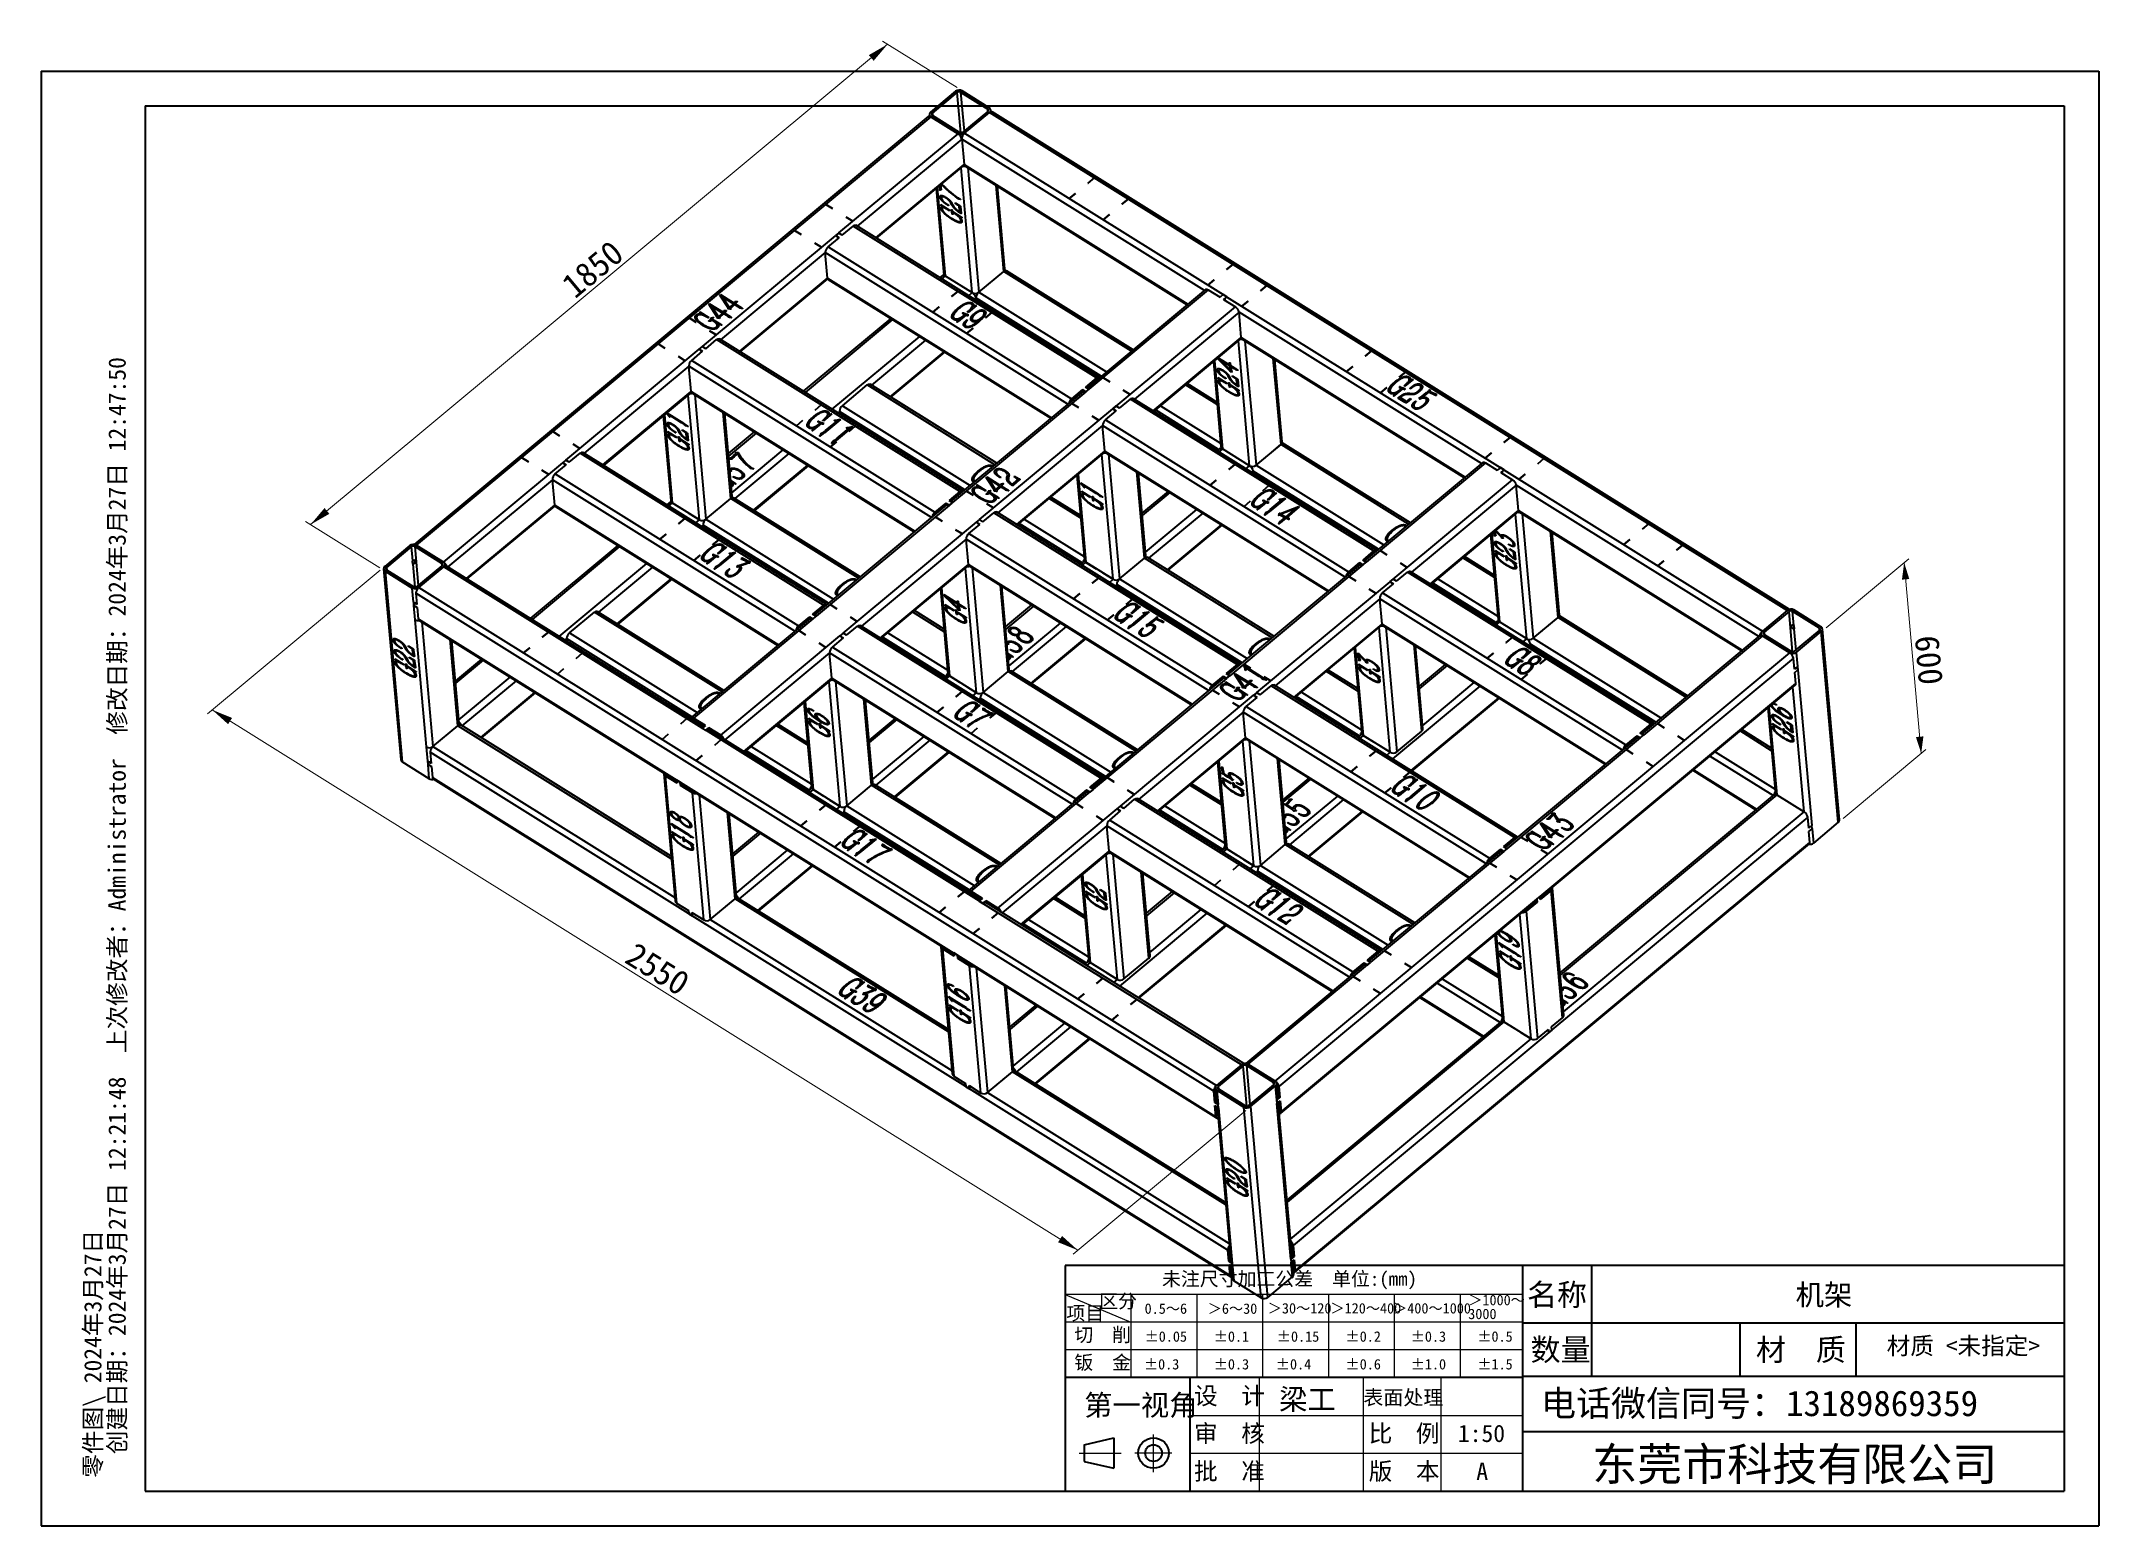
# Model space of a CAD drawing. Header units: millimetres. Extents: x 0 to 14850, y 0 to 10716.
import ezdxf

# ---------------------------------------------------------------- set-up
doc = ezdxf.new("R2010")
doc.units = ezdxf.units.MM
doc.header["$LTSCALE"] = 50
doc.linetypes.add('CENTERX2', pattern=[20.32, 12.7, -2.54, 2.54, -2.54])
doc.layers.add('粗实线', color=7, linetype='Continuous', lineweight=35)
doc.layers.add('迈迪拼图', color=7, linetype='Continuous', lineweight=0)
doc.layers.add('细实线', color=7, linetype='Continuous')
doc.styles.add('SLDTEXTSTYLE0', font='SIMSUN.TTC', dxfattribs={"bigfont": 'bigfont'})
doc.styles.add('SLDTEXTSTYLE1', font='SIMSUN.TTC', dxfattribs={"bigfont": 'bigfont'})
doc.styles.add('SLDTEXTSTYLE2', font='SIMSUN.TTC')
doc.styles.add('SLDTEXTSTYLE3', font='SIMSUN.TTC', dxfattribs={"bigfont": 'bigfont'})
doc.styles.add('SLDTEXTSTYLE4', font='SIMSUN.TTC')
doc.dimstyles.new('SLDDIMSTYLE0', dxfattribs={"dimtxt": 175, "dimasz": 175, "dimexe": 0, "dimexo": 0.0625, "dimgap": 43.75, "dimtad": 2, "dimlfac": 0.3, "dimrnd": 1e-09, "dimzin": 12, "dimdsep": 46, "dimtxsty": 'SLDTEXTSTYLE4', "dimsah": 1, "dimcen": 0.09, "dimadec": 0, "dimazin": 3, "dimtfac": 1, "dimtdec": 3, "dimtofl": 0, "dimtmove": 0, "dimatfit": 3, "dimfxl": 0, "dimfrac": 2, "dimtolj": 1, "dimtzin": 12, "dimarcsym": 0})

msp = doc.modelspace()

# ---------------------------------------------------------------- texts
at = {"layer": '细实线'}
for s, insert, char_height, attachment_point, style in [('未注尺寸加工公差  单位:(mm)', (9009.19, 1832.821), 100, 2, 'SLDTEXTSTYLE0'), ('区分', (7635.549, 1672.042), 100, 1, 'SLDTEXTSTYLE0'), ('名称', (10723.332, 1747.51), 158.75, 1, 'SLDTEXTSTYLE1'), ('机架', (12866.31, 1742.437), 150, 2, 'SLDTEXTSTYLE0'), ('项目', (7398.972, 1585.204), 100, 1, 'SLDTEXTSTYLE0'), ('0.5～6', (7963.438, 1605.349), 75, 1, 'SLDTEXTSTYLE0'), ('＞6～30', (8418.925, 1605.349), 75, 1, 'SLDTEXTSTYLE0'), ('＞30～120', (8852.241, 1607.833), 75, 1, 'SLDTEXTSTYLE0'), ('＞120～400', (9304.57, 1607.833), 75, 1, 'SLDTEXTSTYLE0'), ('＞400～1000', (9756.652, 1607.833), 75, 1, 'SLDTEXTSTYLE0'), ('切  削', (7456.626, 1429.033), 100, 1, 'SLDTEXTSTYLE0'), ('±0.05', (7963.438, 1404.04), 75, 1, 'SLDTEXTSTYLE2'), ('±0.1', (8462.571, 1404.04), 75, 1, 'SLDTEXTSTYLE2'), ('±0.15', (8917.709, 1404.04), 75, 1, 'SLDTEXTSTYLE2'), ('±0.2', (9413.685, 1404.04), 75, 1, 'SLDTEXTSTYLE2'), ('±0.3', (9883.99, 1404.04), 75, 1, 'SLDTEXTSTYLE2'), ('±0.5', (10364.603, 1404.04), 75, 1, 'SLDTEXTSTYLE2'), ('数量', (10749.366, 1350.667), 158.75, 1, 'SLDTEXTSTYLE0'), ('材  质', (12375.484, 1350.667), 158.75, 1, 'SLDTEXTSTYLE1'), ('材质 <未指定>', (13872.782, 1362.144), 125, 2, 'SLDTEXTSTYLE0'), ('钣  金', (7456.626, 1228.953), 100, 1, 'SLDTEXTSTYLE0'), ('±0.3', (7958.721, 1203.959), 75, 1, 'SLDTEXTSTYLE2'), ('±0.3', (8462.571, 1203.959), 75, 1, 'SLDTEXTSTYLE2'), ('±0.4', (8910.7, 1203.959), 75, 1, 'SLDTEXTSTYLE2'), ('±0.6', (9413.685, 1203.959), 75, 1, 'SLDTEXTSTYLE2'), ('±1.0', (9883.99, 1203.959), 75, 1, 'SLDTEXTSTYLE2'), ('±1.5', (10364.603, 1203.959), 75, 1, 'SLDTEXTSTYLE2'), ('第一视角', (7526.979, 946.158), 150, 1, 'SLDTEXTSTYLE0'), ('设  计', (8320.324, 1001.176), 125, 1, 'SLDTEXTSTYLE0'), ('梁工', (9138.368, 987.898), 150, 2, 'SLDTEXTSTYLE3'), ('表面处理', (9542.507, 979.564), 105.8333, 1, 'SLDTEXTSTYLE0'), ('电话微信同号：13189869359', (12401.444, 977.07), 185.20833, 2, 'SLDTEXTSTYLE0'), ('审  核', (8320.324, 730.101), 125, 1, 'SLDTEXTSTYLE0'), ('比  例', (9580.959, 730.101), 125, 1, 'SLDTEXTSTYLE0'), ('1:50', (10394.649, 730.101), 125, 2, 'SLDTEXTSTYLE2'), ('东莞市科技有限公司', (11193.593, 564.385), 238.125, 1, 'SLDTEXTSTYLE0'), ('批  准', (8320.324, 456.801), 125, 1, 'SLDTEXTSTYLE0'), ('版  本', (9580.959, 456.801), 125, 1, 'SLDTEXTSTYLE0'), ('A', (10399.759, 456.801), 125, 2, 'SLDTEXTSTYLE2')]:
    msp.add_mtext(s, dxfattribs=dict(at, insert=insert, char_height=char_height, attachment_point=attachment_point, style=style))

# ---------------------------------------------------------------- blocks, each defined once
blk = doc.blocks.new('块1')
at = {"layer": '粗实线'}
for p, q in [((36, 198), (250, 248)), ((36, 198), (36, 78)), ((250, 248), (250, 28)), ((36, 78), (250, 28))]:
    blk.add_line(p, q, dxfattribs=at)
for radius in [110, 60.3]:
    blk.add_circle((536, 138), radius, dxfattribs=at)
at = {"layer": '细实线', "linetype": 'CENTERX2'}
for p, q in [((536, 0), (536, 273)), ((0, 138), (303, 138)), ((669, 138), (401, 138))]:
    blk.add_line(p, q, dxfattribs=at)
blk = doc.blocks.new('SW_NOTE_0')
at = {"layer": '细实线', "color": 0, "char_height": 125, "attachment_point": 1, "rotation": 90, "style": 'SLDTEXTSTYLE3'}
for s, insert in [('  创建日期：2024年3月27日 12:21:48  上次修改者：Administrator  修改日期：2024年3月27日 12:47:50  ', (30, 0)), ('零件图\\\\ 2024年3月27日', (-145, 0))]:
    blk.add_mtext(s, dxfattribs=dict(at, insert=insert))
blk = doc.blocks.new('SW_NOTE_0_1')
at = {"layer": '细实线', "color": 0, "char_height": 75, "attachment_point": 1}
for s, insert, style in [('＞1000～', (0, 87), 'SLDTEXTSTYLE0'), ('3000', (0, -13), 'SLDTEXTSTYLE2')]:
    blk.add_mtext(s, dxfattribs=dict(at, insert=insert, style=style))
blk = doc.blocks.new('_D')
at = {"layer": '迈迪拼图'}
for p, q in [((2446, 6897), (1201, 5861)), ((1235, 5889), (7482, 1989)), ((8694, 2997), (7449, 1961))]:
    blk.add_line(p, q, dxfattribs=at)
for points in [[(1235, 5889), (1349, 5786), (1378, 5831)], [(7482, 1989), (7368, 2092), (7339, 2047)]]:
    blk.add_solid(points, dxfattribs=at)
at = {"layer": '迈迪拼图', "insert": (4294, 4220), "char_height": 175, "attachment_point": 1, "rotation": 328.0268, "style": 'SLDTEXTSTYLE4'}
blk.add_mtext('2550', dxfattribs=at)
blk = doc.blocks.new('_D_1')
at = {"layer": '迈迪拼图'}
for p, q in [((1945, 7227), (6109, 10693)), ((6610, 10380), (6072, 10716)), ((2445, 6914), (1908, 7250))]:
    blk.add_line(p, q, dxfattribs=at)
for points in [[(6109, 10693), (5973, 10615), (6008, 10574)], [(1945, 7227), (2080, 7304), (2045, 7346)]]:
    blk.add_solid(points, dxfattribs=at)
at = {"layer": '迈迪拼图', "insert": (3740, 8986), "char_height": 175, "attachment_point": 1, "rotation": 39.7708, "style": 'SLDTEXTSTYLE4'}
blk.add_mtext('1850', dxfattribs=at)
blk = doc.blocks.new('_D_2')
at = {"layer": '迈迪拼图'}
for p, q in [((12881, 6482), (13479, 6980)), ((13568, 5575), (13445, 6952)), ((13004, 5106), (13602, 5603))]:
    blk.add_line(p, q, dxfattribs=at)
for points in [[(13445, 6952), (13429, 6829), (13482, 6834)], [(13568, 5575), (13584, 5698), (13530, 5693)]]:
    blk.add_solid(points, dxfattribs=at)
at = {"layer": '迈迪拼图', "insert": (13696, 6434), "char_height": 175, "attachment_point": 1, "rotation": 275.1107, "style": 'SLDTEXTSTYLE4'}
blk.add_mtext('600', dxfattribs=at)

# ---------------------------------------------------------------- dimensions: what is measured, and where the dimension line sits
at = {"layer": '迈迪拼图'}
for base, p1, p2, angle, picture, middle in [((6108.876, 10692.763), (2482.187, 6891.159), (6646.518, 10357.156), 39.770812, '_D_1', (4026.71, 8959.765)), ((13444.802, 6951.773), (12969.881, 5077.649), (12846.782, 6454.038), 275.1107193, '_D_2', (13506.351, 6263.579)), ((7482.296, 1989.144), (2480.198, 6925.187), (8727.471, 3025.511), 328.0267503, '_D', (4358.659, 3938.982))]:
    dim = msp.add_linear_dim(base=base, p1=p1, p2=p2, angle=angle, dimstyle='SLDDIMSTYLE0', dxfattribs=at)
    dim.commit()
    dim.dimension.update_dxf_attribs({"geometry": picture, "text_midpoint": middle, "dimtype": 160})

# ---------------------------------------------------------------- linework, layer by layer
at = {"color": 7, "linetype": 'Continuous', "lineweight": 35}
for p, q in [((6599.509, 10353.713), (6419.43, 10203.832)), ((6431.679, 10196.186), (6611.759, 10346.067)), ((6599.965, 10353.735), (6615.196, 10354.85)), ((6599.967, 10353.736), (6599.965, 10353.735)), ((6599.998, 10353.761), (6599.967, 10353.736)), ((6615.178, 10354.873), (6599.998, 10353.761)), ((6600, 10353.737), (6599.998, 10353.761)), ((6615.195, 10354.874), (6615.178, 10354.873)), ((6615.196, 10354.85), (6615.195, 10354.874)), ((6646.028, 10357.132), (6630.831, 10356.019)), ((6630.831, 10356.019), (6630.832, 10355.995)), ((6630.833, 10355.995), (6630.831, 10356.019)), ((6630.832, 10355.995), (6646.063, 10357.11)), ((6635.263, 10347.788), (6831.256, 10225.445)), ((6646.063, 10357.11), (6646.028, 10357.132)), ((6646.03, 10357.108), (6646.028, 10357.132)), ((6842.511, 10234.813), (6646.518, 10357.156)), ((6402.147, 10172.485), (2691.087, 7083.748)), ((6421.419, 10169.804), (2707.286, 7078.51)), ((6410.728, 10185.57), (6411.762, 10174.013)), ((6421.419, 10169.804), (6617.412, 10047.462)), ((6628.667, 10056.829), (6432.674, 10179.172)), ((6832.251, 10208.431), (6652.171, 10058.55)), ((6664.421, 10050.904), (6844.5, 10200.785)), ((12601.791, 6606.967), (6844.5, 10200.785)), ((6854.316, 10206.591), (6853.202, 10219.047)), ((12617.745, 6614.643), (6864.203, 10206.122)), ((5756.859, 9331.218), (6617.412, 10047.462)), ((6643.963, 10009.229), (6660.376, 9825.71)), ((6664.421, 10050.904), (8530.028, 8886.354)), ((6029.375, 9292.84), (6657.201, 9815.383)), ((6665.235, 9816.169), (8271.106, 8813.752)), ((6485.604, 9653.497), (6485.379, 9653.31)), ((6485.619, 9645.754), (6485.379, 9653.31)), ((6485.844, 9645.941), (6485.604, 9653.497)), ((6492.55, 9661.952), (6493.974, 9650.895)), ((6504.583, 9673.93), (6496.614, 9681.726)), ((6504.809, 9674.117), (6496.839, 9681.913)), ((6504.809, 9674.117), (6504.583, 9673.93)), ((6526.64, 9652.535), (6504.583, 9673.93)), ((6526.865, 9652.722), (6504.809, 9674.117)), ((6526.865, 9652.722), (6526.64, 9652.535)), ((6955.784, 9072.056), (6902.479, 9668.077)), ((7599.693, 9729.05), (7554.887, 9691.758)), ((7554.887, 9691.758), (7554.911, 9691.743)), ((7554.911, 9691.743), (7599.717, 9729.035)), ((7599.717, 9729.035), (7599.693, 9729.05)), ((7599.696, 9729.017), (7599.693, 9729.05)), ((5661.966, 9537.351), (5661.944, 9537.332)), ((5661.944, 9537.332), (5710.709, 9506.891)), ((5710.732, 9506.91), (5661.966, 9537.351)), ((5661.97, 9537.316), (5661.966, 9537.351)), ((5710.709, 9506.891), (5710.732, 9506.91)), ((6458.618, 9650.102), (6514.344, 9027.022)), ((6485.524, 9641.577), (6485.619, 9645.754)), ((6485.749, 9641.764), (6485.524, 9641.577)), ((6485.844, 9645.941), (6485.619, 9645.754)), ((6485.749, 9641.764), (6485.844, 9645.941)), ((6486.825, 9591.883), (6486.6, 9591.696)), ((6492.772, 9641.477), (6487.441, 9640.38)), ((6487.666, 9640.567), (6487.441, 9640.38)), ((6492.997, 9641.664), (6487.666, 9640.567)), ((6490.833, 9536.862), (6555.76, 9496.334)), ((6491.074, 9534.17), (6490.833, 9536.862)), ((6491.299, 9534.357), (6491.074, 9534.17)), ((6508.319, 9520.864), (6491.074, 9534.17)), ((6491.299, 9534.357), (6491.09, 9536.703)), ((6508.544, 9521.051), (6491.299, 9534.357)), ((6492.997, 9641.664), (6492.772, 9641.477)), ((6493.868, 9510.503), (6493.643, 9510.316)), ((6494.831, 9646.563), (6495.992, 9643.704)), ((6504.645, 9521.462), (6508.319, 9520.864)), ((6508.544, 9521.051), (6508.319, 9520.864)), ((6516.159, 9590.299), (6515.934, 9590.112)), ((6527.473, 9542.125), (6527.248, 9541.938)), ((6541.303, 9536.553), (6549.237, 9531.412)), ((6549.237, 9531.412), (6549.541, 9528.022)), ((6565.895, 9547.61), (6565.67, 9547.423)), ((6572.741, 9534.315), (6565.67, 9547.423)), ((6572.966, 9534.503), (6565.895, 9547.61)), ((6572.496, 9547.179), (6580.899, 9531.546)), ((6572.966, 9534.503), (6572.741, 9534.315)), ((6595.166, 9548.908), (6626.694, 9530.294)), ((6595.445, 9545.783), (6595.166, 9548.908)), ((6595.67, 9545.971), (6595.421, 9548.757)), ((6595.67, 9545.971), (6595.445, 9545.783)), ((6616.399, 9531.856), (6595.445, 9545.783)), ((6616.624, 9532.044), (6595.67, 9545.971)), ((6608.919, 9585.215), (6608.694, 9585.028)), ((6615.563, 9579.045), (6608.694, 9585.028)), ((6615.788, 9579.232), (6608.919, 9585.215)), ((6615.788, 9579.232), (6615.563, 9579.045)), ((6616.624, 9532.044), (6616.399, 9531.856)), ((6619.454, 9576.097), (6619.229, 9575.909)), ((6635.591, 9572.475), (6619.229, 9575.909)), ((6635.457, 9572.737), (6619.454, 9576.097)), ((6624.198, 9581.061), (6634.492, 9574.635)), ((6625.553, 9523.269), (6625.328, 9523.081)), ((6630.339, 9482.042), (6625.328, 9523.081)), ((6630.564, 9482.23), (6625.553, 9523.269)), ((6634.492, 9574.635), (6635.591, 9572.475)), ((6634.503, 9519.049), (6639.703, 9473.655)), ((7464.87, 9616.836), (7420.064, 9579.544)), ((7420.064, 9579.544), (7420.088, 9579.529)), ((7420.088, 9579.529), (7464.894, 9616.821)), ((7464.894, 9616.821), (7464.87, 9616.836)), ((7464.873, 9616.803), (7464.87, 9616.836)), ((7844.684, 9576.122), (7799.878, 9538.83)), ((7799.878, 9538.83), (7799.903, 9538.814)), ((7799.903, 9538.814), (7844.709, 9576.107)), ((7844.709, 9576.107), (7844.684, 9576.122)), ((7844.687, 9576.089), (7844.684, 9576.122)), ((5780.908, 9315.551), (5859.692, 9381.123)), ((5808.704, 9445.754), (5808.681, 9445.735)), ((5808.681, 9445.735), (5857.447, 9415.295)), ((5857.469, 9415.314), (5808.704, 9445.754)), ((5808.707, 9445.719), (5808.704, 9445.754)), ((5857.447, 9415.295), (5857.469, 9415.314)), ((7615.544, 8285.085), (5859.692, 9381.123)), ((7635.246, 8290.422), (5879.395, 9386.46)), ((6549.89, 9445.876), (6549.665, 9445.689)), ((6555.76, 9496.334), (6556.431, 9491.459)), ((6565.472, 9496.423), (6571.367, 9499.082)), ((6568.008, 9493.553), (6565.472, 9496.423)), ((6568.233, 9493.74), (6565.751, 9496.549)), ((6568.233, 9493.74), (6568.008, 9493.553)), ((6571.628, 9486.129), (6571.403, 9485.941)), ((6573.133, 9479.338), (6571.403, 9485.941)), ((6573.358, 9479.525), (6571.628, 9486.129)), ((6573.358, 9479.525), (6573.133, 9479.338)), ((6574.724, 9473.92), (6573.133, 9479.338)), ((6574.949, 9474.107), (6573.358, 9479.525)), ((6574.949, 9474.107), (6574.724, 9473.92)), ((6575.206, 9468.535), (6574.724, 9473.92)), ((6574.911, 9497.309), (6575.299, 9495.592)), ((6575.431, 9468.723), (6574.949, 9474.107)), ((6575.431, 9468.723), (6575.206, 9468.535)), ((6575.299, 9495.592), (6577.483, 9486.163)), ((6577.483, 9486.163), (6637.156, 9448.914)), ((6584.21, 9469.034), (6578.56, 9466.63)), ((6578.785, 9466.817), (6578.56, 9466.63)), ((6584.175, 9469.11), (6578.785, 9466.817)), ((6580.187, 9478.872), (6579.962, 9478.684)), ((6587.189, 9473.953), (6579.962, 9478.684)), ((6587.414, 9474.141), (6580.187, 9478.872)), ((6582.55, 9472.613), (6584.21, 9469.034)), ((6587.414, 9474.141), (6587.189, 9473.953)), ((6618.145, 9484.678), (6617.92, 9484.491)), ((6619.901, 9454.929), (6619.676, 9454.742)), ((6628.421, 9448.028), (6619.676, 9454.742)), ((6628.646, 9448.215), (6619.901, 9454.929)), ((6620.251, 9488.779), (6630.339, 9482.042)), ((6628.646, 9448.215), (6628.421, 9448.028)), ((6630.861, 9445.845), (6628.421, 9448.028)), ((6631.086, 9446.032), (6628.646, 9448.215)), ((6630.564, 9482.23), (6630.339, 9482.042)), ((6631.086, 9446.032), (6630.861, 9445.845)), ((6634.571, 9444.924), (6634.346, 9444.737)), ((6638.247, 9444.216), (6634.346, 9444.737)), ((6638.472, 9444.404), (6634.571, 9444.924)), ((6637.175, 9421.048), (6636.95, 9420.86)), ((6638.472, 9444.404), (6638.247, 9444.216)), ((6641.269, 9443.397), (6638.247, 9444.216)), ((6641.495, 9443.584), (6638.472, 9444.404)), ((6641.495, 9443.584), (6641.269, 9443.397)), ((7709.861, 9463.908), (7665.055, 9426.616)), ((7665.055, 9426.616), (7665.08, 9426.6)), ((7665.08, 9426.6), (7709.886, 9463.893)), ((7709.886, 9463.893), (7709.861, 9463.908)), ((7709.864, 9463.875), (7709.861, 9463.908)), ((4772.051, 8511.557), (5733.448, 9311.734)), ((5436.867, 9349.999), (5436.845, 9349.981)), ((5436.845, 9349.981), (5485.61, 9319.54)), ((5485.633, 9319.559), (5436.867, 9349.999)), ((5436.871, 9349.965), (5436.867, 9349.999)), ((5485.61, 9319.54), (5485.633, 9319.559)), ((5583.605, 9258.403), (5583.582, 9258.384)), ((5583.582, 9258.384), (5632.348, 9227.944)), ((5632.37, 9227.963), (5583.605, 9258.403)), ((5583.608, 9258.368), (5583.605, 9258.403)), ((5632.348, 9227.944), (5632.37, 9227.963)), ((5679.613, 9231.243), (5758.398, 9296.815)), ((5679.613, 9231.243), (7435.464, 8135.204)), ((5755.634, 9331.983), (5732.223, 9312.498)), ((5732.223, 9312.498), (5733.448, 9311.734)), ((5756.409, 9330.843), (5733.899, 9312.108)), ((5733.899, 9312.108), (5758.398, 9296.815)), ((5733.961, 9311.409), (5733.899, 9312.108)), ((5756.859, 9331.218), (5755.634, 9331.983)), ((5755.782, 9330.322), (5755.634, 9331.983)), ((5780.908, 9315.551), (5756.409, 9330.843)), ((5675.568, 9006.049), (5659.155, 9189.568)), ((6956.898, 9059.6), (6955.784, 9072.056)), ((7880.585, 8488.718), (6966.785, 9059.131)), ((8600.114, 9104.567), (8555.308, 9067.275)), ((8555.308, 9067.275), (8555.333, 9067.26)), ((8555.333, 9067.26), (8600.139, 9104.552)), ((8600.139, 9104.552), (8600.114, 9104.567)), ((8600.117, 9104.534), (8600.114, 9104.567)), ((5044.567, 8473.178), (5677.33, 8999.831)), ((5680.427, 8996.508), (7286.298, 7994.09)), ((6504.729, 9025.494), (6484.558, 9008.705)), ((6524.002, 9022.813), (6719.995, 8900.471)), ((6767.004, 8903.913), (6947.083, 9053.794)), ((8402.989, 8923.518), (7548.405, 8212.243)), ((8422.262, 8920.838), (7561.708, 8204.594)), ((8465.291, 8992.353), (8420.485, 8955.061)), ((8420.485, 8955.061), (8420.51, 8955.046)), ((8420.51, 8955.046), (8465.316, 8992.338)), ((8422.262, 8920.838), (8508.008, 8867.313)), ((8465.316, 8992.338), (8465.291, 8992.353)), ((8465.294, 8992.32), (8465.291, 8992.353)), ((8845.105, 8951.639), (8800.299, 8914.346)), ((8800.299, 8914.346), (8800.324, 8914.331)), ((8800.324, 8914.331), (8845.13, 8951.623)), ((8845.13, 8951.623), (8845.105, 8951.639)), ((8845.108, 8951.605), (8845.105, 8951.639)), ((4818.183, 8816.389), (4823.01, 8820.407)), ((4878.73, 8724.39), (4818.183, 8816.389)), ((4818.287, 8816.23), (4823.03, 8820.178)), ((4823.01, 8820.407), (4921.731, 8758.783)), ((4823.03, 8820.178), (4823.01, 8820.407)), ((4823.03, 8820.178), (4921.751, 8758.554)), ((4916.753, 8753.244), (4837.201, 8802.902)), ((4837.201, 8802.902), (4887.407, 8726.337)), ((4837.222, 8802.673), (4837.201, 8802.902)), ((4837.222, 8802.673), (4887.427, 8726.108)), ((4897.505, 8882.41), (4902.332, 8886.428)), ((4958.053, 8790.41), (4897.505, 8882.41)), ((4897.61, 8882.251), (4902.353, 8886.198)), ((4902.332, 8886.428), (5001.053, 8824.804)), ((4902.353, 8886.198), (4902.332, 8886.428)), ((4902.353, 8886.198), (5001.074, 8824.574)), ((4916.544, 8868.693), (4916.524, 8868.923)), ((4916.524, 8868.923), (4966.729, 8792.358)), ((4996.075, 8819.265), (4916.524, 8868.923)), ((4916.544, 8868.693), (4966.749, 8792.128)), ((4923.487, 8760.917), (4925.326, 8764.568)), ((4923.508, 8760.688), (4925.347, 8764.338)), ((4925.347, 8764.338), (4925.326, 8764.568)), ((4926.952, 8768.351), (4927.065, 8770.513)), ((4926.972, 8768.122), (4926.952, 8768.351)), ((4926.972, 8768.122), (4927.085, 8770.284)), ((4927.065, 8770.513), (4940.151, 8771.323)), ((4927.085, 8770.284), (4927.065, 8770.513)), ((4927.085, 8770.284), (4940.172, 8771.094)), ((4942.909, 8768.034), (4929.398, 8753.997)), ((4940.172, 8771.094), (4940.151, 8771.323)), ((4955.795, 8785.739), (4957.094, 8787.493)), ((4955.815, 8785.51), (4957.115, 8787.264)), ((4957.094, 8787.493), (4958.053, 8790.41)), ((4957.115, 8787.264), (4957.094, 8787.493)), ((4957.115, 8787.264), (4958.073, 8790.181)), ((4958.073, 8790.181), (4958.053, 8790.41)), ((4973.599, 8781.324), (4960.301, 8783.544)), ((4966.729, 8792.358), (4996.075, 8819.265)), ((4966.749, 8792.128), (4966.729, 8792.358)), ((4966.749, 8792.128), (4996.096, 8819.036)), ((5003.763, 8814.133), (4974.63, 8787.093)), ((4974.63, 8787.093), (4976.03, 8783.037)), ((4974.65, 8786.864), (4974.63, 8787.093)), ((4974.65, 8786.864), (4976.05, 8782.807)), ((4976.05, 8782.807), (4976.03, 8783.037)), ((4996.096, 8819.036), (4996.075, 8819.265)), ((5001.074, 8824.574), (5001.053, 8824.804)), ((5002.81, 8826.938), (5004.648, 8830.588)), ((5002.83, 8826.709), (5002.81, 8826.938)), ((5002.83, 8826.709), (5004.669, 8830.359)), ((5029.408, 8798.458), (5003.763, 8814.133)), ((5004.669, 8830.359), (5004.648, 8830.588)), ((5006.274, 8834.372), (5006.387, 8836.534)), ((5006.295, 8834.142), (5006.274, 8834.372)), ((5006.295, 8834.142), (5006.408, 8836.304)), ((5006.387, 8836.534), (5019.474, 8837.343)), ((5006.408, 8836.304), (5006.387, 8836.534)), ((5006.408, 8836.304), (5019.494, 8837.114)), ((5022.231, 8834.054), (5008.721, 8820.018)), ((5008.721, 8820.018), (5051.638, 8793.228)), ((5008.741, 8819.788), (5008.721, 8820.018)), ((5008.741, 8819.788), (5051.659, 8792.998)), ((5019.494, 8837.114), (5019.474, 8837.343)), ((5047.754, 8788.289), (5043.308, 8789.449)), ((5054.075, 8787.241), (5047.754, 8788.289)), ((5051.659, 8792.998), (5051.638, 8793.228)), ((6480.062, 8797.175), (6435.256, 8759.883)), ((6435.281, 8759.867), (6480.086, 8797.16)), ((6480.086, 8797.16), (6480.062, 8797.175)), ((6480.065, 8797.142), (6480.062, 8797.175)), ((6614.885, 8909.389), (6570.079, 8872.097)), ((6570.079, 8872.097), (6570.104, 8872.081)), ((6570.104, 8872.081), (6614.909, 8909.374)), ((6614.909, 8909.374), (6614.885, 8909.389)), ((6614.888, 8909.356), (6614.885, 8909.389)), ((6638.223, 8804.951), (6638.202, 8805.181)), ((6749.108, 8807.781), (6689.453, 8758.13)), ((6720.66, 8824.704), (6720.64, 8824.933)), ((6727.734, 8798.367), (6746.232, 8809.576)), ((6729.339, 8802.496), (6727.734, 8798.367)), ((6727.754, 8798.138), (6727.734, 8798.367)), ((6727.754, 8798.138), (6746.253, 8809.346)), ((6746.232, 8809.576), (6749.108, 8807.781)), ((6746.253, 8809.346), (6746.232, 8809.576)), ((6746.253, 8809.346), (6748.959, 8807.657)), ((6746.545, 8862.238), (6748.162, 8844.158)), ((6805.287, 8772.496), (6805.266, 8772.725)), ((7757.701, 8082.252), (8618.254, 8798.495)), ((8530.518, 8886.048), (8508.008, 8867.313)), ((8531.154, 8887.291), (8530.028, 8886.354)), ((8555.017, 8870.755), (8530.518, 8886.048)), ((8556.633, 8871.386), (8531.154, 8887.291)), ((8531.309, 8885.554), (8531.154, 8887.291)), ((8532.508, 8852.02), (8555.017, 8870.755)), ((8532.508, 8852.02), (8618.254, 8798.495)), ((8555.077, 8870.087), (8555.017, 8870.755)), ((8555.507, 8870.449), (8556.633, 8871.386)), ((8555.507, 8870.449), (10530.626, 7637.54)), ((8710.282, 8839.425), (8665.476, 8802.132)), ((8665.476, 8802.132), (8665.501, 8802.117)), ((8665.501, 8802.117), (8710.307, 8839.409)), ((8710.307, 8839.409), (8710.282, 8839.425)), ((8710.285, 8839.391), (8710.282, 8839.425)), ((4677.158, 8717.689), (4677.136, 8717.67)), ((4677.136, 8717.67), (4725.901, 8687.23)), ((4725.924, 8687.249), (4677.158, 8717.689)), ((4677.162, 8717.654), (4677.158, 8717.689)), ((4725.901, 8687.23), (4725.924, 8687.249)), ((4727.706, 8739.443), (4727.686, 8739.672)), ((4750.349, 8759.207), (4752.991, 8761.406)), ((4764.711, 8746.394), (4750.349, 8759.207)), ((4750.492, 8759.08), (4753.011, 8761.177)), ((4752.991, 8761.406), (4817.917, 8720.878)), ((4753.011, 8761.177), (4752.991, 8761.406)), ((4753.011, 8761.177), (4817.777, 8720.749)), ((4759.116, 8747.321), (4764.711, 8746.394)), ((4759.136, 8747.092), (4759.116, 8747.321)), ((4759.136, 8747.092), (4764.731, 8746.165)), ((4764.731, 8746.165), (4764.711, 8746.394)), ((4774.815, 8672.554), (4774.794, 8672.784)), ((4817.917, 8720.878), (4813.534, 8716.868)), ((4819.604, 8696.119), (4824.888, 8700.517)), ((4819.625, 8695.89), (4819.604, 8696.119)), ((4819.625, 8695.89), (4824.908, 8700.287)), ((4835.549, 8695.43), (4823.172, 8694.177)), ((4823.896, 8626.093), (4823.873, 8626.074)), ((4823.873, 8626.074), (4872.639, 8595.634)), ((4872.661, 8595.652), (4823.896, 8626.093)), ((4823.899, 8626.058), (4823.896, 8626.093)), ((4824.888, 8700.517), (4828.315, 8705.076)), ((4824.908, 8700.287), (4824.888, 8700.517)), ((4824.908, 8700.287), (4828.336, 8704.846)), ((4828.315, 8705.076), (4832.849, 8710.607)), ((4828.336, 8704.846), (4828.315, 8705.076)), ((4828.336, 8704.846), (4832.869, 8710.378)), ((4832.869, 8710.378), (4832.849, 8710.607)), ((4834.605, 8719.772), (4847.689, 8721.201)), ((4835.681, 8717.152), (4834.605, 8719.772)), ((4834.696, 8719.551), (4847.71, 8720.971)), ((4836.771, 8698.515), (4835.549, 8695.43)), ((4846.215, 8699.033), (4839.237, 8703.721)), ((4850.447, 8717.912), (4843.484, 8710.049)), ((4843.484, 8710.049), (4903.157, 8672.8)), ((4843.505, 8709.819), (4843.484, 8710.049)), ((4843.505, 8709.819), (4903.178, 8672.57)), ((4847.71, 8720.971), (4847.689, 8721.201)), ((4851.731, 8719.343), (4850.447, 8717.912)), ((4871.013, 8649.988), (4870.993, 8650.217)), ((4876.472, 8719.718), (4877.772, 8721.472)), ((4876.493, 8719.489), (4877.793, 8721.243)), ((4877.772, 8721.472), (4878.73, 8724.39)), ((4877.793, 8721.243), (4877.772, 8721.472)), ((4877.793, 8721.243), (4878.751, 8724.16)), ((4878.751, 8724.16), (4878.73, 8724.39)), ((4887.233, 8673.144), (4879.911, 8679.614)), ((4879.932, 8679.385), (4879.911, 8679.614)), ((4894.277, 8715.303), (4880.979, 8717.523)), ((4888.926, 8671.089), (4887.233, 8673.144)), ((4887.407, 8726.337), (4916.753, 8753.244)), ((4887.427, 8726.108), (4887.407, 8726.337)), ((4887.427, 8726.108), (4916.774, 8753.015)), ((4899.692, 8668.882), (4893.62, 8669.774)), ((4924.441, 8748.113), (4895.307, 8721.073)), ((4895.307, 8721.073), (4896.707, 8717.016)), ((4895.328, 8720.844), (4895.307, 8721.073)), ((4895.328, 8720.844), (4896.728, 8716.787)), ((4896.728, 8716.787), (4896.707, 8717.016)), ((4903.925, 8667.855), (4899.692, 8668.882)), ((4903.178, 8672.57), (4903.157, 8672.8)), ((4916.774, 8753.015), (4916.753, 8753.244)), ((4921.751, 8758.554), (4921.731, 8758.783)), ((4923.508, 8760.688), (4923.487, 8760.917)), ((4950.086, 8732.437), (4924.441, 8748.113)), ((4929.398, 8753.997), (4972.316, 8727.207)), ((4929.419, 8753.768), (4929.398, 8753.997)), ((4929.419, 8753.768), (4972.337, 8726.978)), ((4968.432, 8722.268), (4963.986, 8723.428)), ((4974.752, 8721.221), (4968.432, 8722.268)), ((4972.337, 8726.978), (4972.316, 8727.207)), ((6131.559, 8714.902), (5499.75, 8189.044)), ((6435.256, 8759.883), (6435.281, 8759.867)), ((6588.989, 8715.113), (6588.969, 8715.343)), ((6611.345, 8692.396), (6613.008, 8695.538)), ((6611.366, 8692.167), (6611.345, 8692.396)), ((6611.366, 8692.167), (6613.029, 8695.309)), ((6613.008, 8695.538), (6614.594, 8700.012)), ((6613.029, 8695.309), (6613.008, 8695.538)), ((6613.029, 8695.309), (6614.614, 8699.783)), ((6614.614, 8699.783), (6614.594, 8700.012)), ((6616.681, 8703.507), (6619.612, 8704.861)), ((6616.702, 8703.278), (6616.681, 8703.507)), ((6616.702, 8703.278), (6619.632, 8704.631)), ((6673.032, 8738.878), (6618.204, 8693.245)), ((6619.612, 8704.861), (6628.957, 8710.571)), ((6619.632, 8704.631), (6619.612, 8704.861)), ((6619.632, 8704.631), (6628.978, 8710.342)), ((6628.978, 8710.342), (6628.957, 8710.571)), ((6653.351, 8743.8), (6652.35, 8752.739)), ((6657.531, 8743.091), (6653.351, 8743.8)), ((6655.235, 8755.451), (6660.986, 8751.861)), ((6655.256, 8755.221), (6655.235, 8755.451)), ((6655.256, 8755.221), (6661.007, 8751.632)), ((6657.692, 8736.245), (6664.562, 8741.601)), ((6657.713, 8736.016), (6657.692, 8736.245)), ((6657.713, 8736.016), (6664.582, 8741.371)), ((6660.986, 8751.861), (6667.068, 8749.632)), ((6661.007, 8751.632), (6660.986, 8751.861)), ((6661.007, 8751.632), (6667.088, 8749.403)), ((6664.582, 8741.371), (6664.562, 8741.601)), ((6667.068, 8749.632), (6674.424, 8746.655)), ((6667.088, 8749.403), (6667.068, 8749.632)), ((6667.088, 8749.403), (6674.445, 8746.426)), ((6683.46, 8734.269), (6673.032, 8738.878)), ((6674.445, 8746.426), (6674.424, 8746.655)), ((6678.08, 8701.096), (6682.711, 8704.95)), ((6678.1, 8700.866), (6678.08, 8701.096)), ((6678.1, 8700.866), (6682.732, 8704.721)), ((6725.053, 8644.246), (6680.247, 8606.954)), ((6680.272, 8606.939), (6725.078, 8644.231)), ((6682.711, 8704.95), (6686.084, 8702.845)), ((6682.732, 8704.721), (6682.711, 8704.95)), ((6682.732, 8704.721), (6686.104, 8702.616)), ((6683.279, 8744.977), (6686.952, 8745.914)), ((6683.299, 8744.747), (6683.279, 8744.977)), ((6683.299, 8744.747), (6686.972, 8745.685)), ((6685.357, 8733.418), (6683.46, 8734.269)), ((6689.453, 8758.13), (6684.184, 8761.086)), ((6686.952, 8745.914), (6688.154, 8736.47)), ((6686.972, 8745.685), (6686.952, 8745.914)), ((6686.972, 8745.685), (6688.174, 8736.241)), ((6725.078, 8644.231), (6725.053, 8644.246)), ((6725.056, 8644.213), (6725.053, 8644.246)), ((6726.341, 8701.205), (6726.32, 8701.434)), ((6742.813, 8680.261), (6756.255, 8690.777)), ((6742.833, 8680.031), (6742.813, 8680.261)), ((6742.833, 8680.031), (6756.276, 8690.547)), ((6747.899, 8758.96), (6747.878, 8759.189)), ((6756.255, 8690.777), (6765.082, 8697.761)), ((6756.276, 8690.547), (6756.255, 8690.777)), ((6756.276, 8690.547), (6765.102, 8697.532)), ((6765.102, 8697.532), (6765.082, 8697.761)), ((6784.627, 8718.694), (6784.606, 8718.923)), ((6859.876, 8756.46), (6815.07, 8719.168)), ((6815.07, 8719.168), (6815.095, 8719.153)), ((6815.095, 8719.153), (6859.901, 8756.445)), ((6859.901, 8756.445), (6859.876, 8756.46)), ((6859.879, 8756.427), (6859.876, 8756.46)), ((8661.218, 8576.744), (8644.805, 8760.262)), ((3787.243, 7691.895), (4748.64, 8492.072)), ((4452.06, 8530.338), (4452.037, 8530.319)), ((4452.037, 8530.319), (4500.802, 8499.879)), ((4500.825, 8499.898), (4452.06, 8530.338)), ((4452.063, 8530.303), (4452.06, 8530.338)), ((4500.802, 8499.879), (4500.825, 8499.898)), ((4694.805, 8411.581), (4773.59, 8477.154)), ((4770.826, 8512.321), (4747.416, 8492.837)), ((4747.416, 8492.837), (4748.64, 8492.072)), ((4771.601, 8511.182), (4749.091, 8492.447)), ((4749.091, 8492.447), (4773.59, 8477.154)), ((4749.153, 8491.747), (4749.091, 8492.447)), ((4772.051, 8511.557), (4770.826, 8512.321)), ((4770.974, 8510.661), (4770.826, 8512.321)), ((4796.1, 8495.889), (4771.601, 8511.182)), ((4796.1, 8495.889), (4874.884, 8561.462)), ((4872.639, 8595.634), (4872.661, 8595.652)), ((6630.736, 7465.424), (4874.884, 8561.462)), ((6650.438, 7470.761), (4894.587, 8566.799)), ((6131.957, 8145.849), (6522.479, 8470.882)), ((6680.247, 8606.954), (6680.272, 8606.939)), ((8030.217, 8043.873), (8658.043, 8566.416)), ((8660.703, 8570.558), (10271.704, 7564.938)), ((9600.413, 8480.16), (9555.607, 8442.868)), ((9555.631, 8442.853), (9600.437, 8480.145)), ((9600.437, 8480.145), (9600.413, 8480.16)), ((9600.416, 8480.127), (9600.413, 8480.16)), ((4598.797, 8438.741), (4598.774, 8438.723)), ((4598.774, 8438.723), (4647.54, 8408.282)), ((4647.562, 8408.301), (4598.797, 8438.741)), ((4598.8, 8438.707), (4598.797, 8438.741)), ((4647.54, 8408.282), (4647.562, 8408.301)), ((4690.76, 8186.388), (4674.347, 8369.906)), ((4694.805, 8411.581), (6450.656, 7315.543)), ((8459.461, 8401.135), (8514.153, 7789.613)), ((8487.667, 8342.917), (8487.442, 8342.729)), ((8579.116, 8337.036), (8488.706, 8425.476)), ((8579.341, 8337.223), (8488.931, 8425.664)), ((8494.507, 8430.304), (8576.243, 8379.283)), ((8498.416, 8422.48), (8498.19, 8422.293)), ((8577.742, 8372.635), (8498.19, 8422.293)), ((8498.19, 8422.293), (8582.276, 8339.928)), ((8577.967, 8372.822), (8498.416, 8422.48)), ((8517.002, 8341.333), (8516.777, 8341.145)), ((8570.295, 8392.944), (8576.656, 8394.905)), ((8571.855, 8390.495), (8570.295, 8392.944)), ((8572.08, 8390.682), (8570.583, 8393.032)), ((8572.08, 8390.682), (8571.855, 8390.495)), ((8574.049, 8386.284), (8573.824, 8386.096)), ((8575.579, 8381.831), (8573.824, 8386.096)), ((8575.804, 8382.018), (8574.049, 8386.284)), ((8575.804, 8382.018), (8575.579, 8381.831)), ((8576.468, 8379.47), (8576.243, 8379.283)), ((8577.967, 8372.822), (8577.742, 8372.635)), ((8582.276, 8339.928), (8577.742, 8372.635)), ((8582.501, 8340.115), (8577.967, 8372.822)), ((8579.341, 8337.223), (8579.116, 8337.036)), ((8580.792, 8333.667), (8579.116, 8337.036)), ((8581.017, 8333.855), (8579.341, 8337.223)), ((8580.587, 8391.415), (8583.911, 8374.496)), ((8581.017, 8333.855), (8580.792, 8333.667)), ((8581.414, 8331.585), (8580.792, 8333.667)), ((8581.639, 8331.772), (8581.017, 8333.855)), ((8581.639, 8331.772), (8581.414, 8331.585)), ((8582.501, 8340.115), (8582.276, 8339.928)), ((8583.911, 8374.496), (8626.828, 8347.706)), ((8585.683, 8329.656), (8585.457, 8329.468)), ((8594.2, 8328.028), (8585.457, 8329.468)), ((8585.904, 8367.648), (8585.679, 8367.461)), ((8585.679, 8367.461), (8590.426, 8334.621)), ((8611.075, 8351.828), (8585.679, 8367.461)), ((8594.425, 8328.215), (8585.683, 8329.656)), ((8611.3, 8352.015), (8585.904, 8367.648)), ((8590.426, 8334.621), (8594.211, 8330.155)), ((8594.425, 8328.215), (8594.2, 8328.028)), ((8611.3, 8352.015), (8611.075, 8351.828)), ((8625.45, 8342.963), (8625.225, 8342.776)), ((8628.46, 8341.823), (8625.225, 8342.776)), ((8628.685, 8342.01), (8625.45, 8342.963)), ((8628.685, 8342.01), (8628.46, 8341.823)), ((8632.61, 8341.147), (8628.46, 8341.823)), ((8632.835, 8341.334), (8628.685, 8342.01)), ((8632.835, 8341.334), (8632.61, 8341.147)), ((8956.627, 7823.09), (8903.321, 8419.11)), ((9465.59, 8367.946), (9420.784, 8330.654)), ((9420.784, 8330.654), (9420.808, 8330.639)), ((9420.808, 8330.639), (9465.614, 8367.931)), ((9465.614, 8367.931), (9465.59, 8367.946)), ((9465.593, 8367.913), (9465.59, 8367.946)), ((9555.607, 8442.868), (9555.631, 8442.853)), ((9845.404, 8327.232), (9800.598, 8289.94)), ((9800.622, 8289.924), (9845.428, 8327.217)), ((9845.428, 8327.217), (9845.404, 8327.232)), ((9845.407, 8327.199), (9845.404, 8327.232)), ((4059.759, 7653.517), (4692.522, 8180.169)), ((4695.619, 8176.846), (6301.491, 7174.429)), ((5782.196, 8084.251), (5962.275, 8234.132)), ((6895.777, 7669.057), (5981.977, 8239.469)), ((7519.026, 8187.79), (6563.597, 7392.581)), ((7538.298, 8185.11), (6576.9, 7384.933)), ((7514.249, 8200.777), (7435.464, 8135.204)), ((7436.49, 8123.734), (7515.275, 8189.307)), ((7514.249, 8200.777), (7538.748, 8185.484)), ((7515.275, 8189.307), (7514.249, 8200.777)), ((7515.275, 8189.307), (7518.46, 8187.319)), ((7615.544, 8285.085), (7536.759, 8219.512)), ((7561.258, 8204.22), (7536.759, 8219.512)), ((7538.298, 8185.11), (7539.523, 8184.345)), ((7538.748, 8185.484), (7561.258, 8204.22)), ((7538.81, 8184.79), (7538.748, 8185.484)), ((7539.523, 8184.345), (7562.933, 8203.83)), ((7545.22, 8214.231), (7616.569, 8273.615)), ((7561.407, 8202.559), (7561.258, 8204.22)), ((7562.933, 8203.83), (7561.708, 8204.594)), ((7662.809, 8288.384), (7662.786, 8288.365)), ((7662.786, 8288.365), (7711.552, 8257.925)), ((7711.574, 8257.944), (7662.809, 8288.384)), ((7662.812, 8288.349), (7662.809, 8288.384)), ((7711.552, 8257.925), (7711.574, 8257.944)), ((7809.546, 8196.788), (7809.524, 8196.769)), ((7809.524, 8196.769), (7858.289, 8166.328)), ((7858.312, 8166.347), (7809.546, 8196.788)), ((7809.549, 8196.753), (7809.546, 8196.788)), ((8485.393, 8111.185), (8271.505, 8244.698)), ((8491.676, 8287.896), (8556.602, 8247.367)), ((8491.917, 8285.203), (8491.676, 8287.896)), ((8492.142, 8285.391), (8491.917, 8285.203)), ((8509.161, 8271.897), (8491.917, 8285.203)), ((8492.142, 8285.391), (8491.932, 8287.736)), ((8509.386, 8272.084), (8492.142, 8285.391)), ((8494.711, 8261.536), (8494.486, 8261.349)), ((8505.488, 8272.495), (8509.161, 8271.897)), ((8509.386, 8272.084), (8509.161, 8271.897)), ((8528.315, 8293.158), (8528.09, 8292.971)), ((8542.146, 8287.586), (8550.08, 8282.446)), ((8550.08, 8282.446), (8550.383, 8279.055)), ((8550.732, 8196.909), (8550.507, 8196.722)), ((8556.602, 8247.367), (8557.273, 8242.492)), ((8566.314, 8247.456), (8572.21, 8250.115)), ((8568.85, 8244.587), (8566.314, 8247.456)), ((8566.737, 8298.643), (8566.512, 8298.456)), ((8573.583, 8285.349), (8566.512, 8298.456)), ((8569.075, 8244.774), (8566.594, 8247.582)), ((8573.809, 8285.536), (8566.737, 8298.643)), ((8569.075, 8244.774), (8568.85, 8244.587)), ((8572.471, 8237.162), (8572.246, 8236.975)), ((8573.976, 8230.371), (8572.246, 8236.975)), ((8574.201, 8230.559), (8572.471, 8237.162)), ((8573.338, 8298.212), (8581.741, 8282.579)), ((8573.809, 8285.536), (8573.583, 8285.349)), ((8574.201, 8230.559), (8573.976, 8230.371)), ((8575.566, 8224.953), (8573.976, 8230.371)), ((8575.791, 8225.141), (8574.201, 8230.559)), ((8575.791, 8225.141), (8575.566, 8224.953)), ((8576.048, 8219.569), (8575.566, 8224.953)), ((8575.754, 8248.343), (8576.142, 8246.625)), ((8576.273, 8219.756), (8575.791, 8225.141)), ((8576.273, 8219.756), (8576.048, 8219.569)), ((8576.142, 8246.625), (8578.326, 8237.197)), ((8578.326, 8237.197), (8637.999, 8199.948)), ((8585.053, 8220.067), (8579.402, 8217.663)), ((8579.628, 8217.85), (8579.402, 8217.663)), ((8585.017, 8220.144), (8579.628, 8217.85)), ((8581.03, 8229.905), (8580.805, 8229.718)), ((8588.032, 8224.987), (8580.805, 8229.718)), ((8588.257, 8225.174), (8581.03, 8229.905)), ((8583.392, 8223.646), (8585.053, 8220.067)), ((8588.257, 8225.174), (8588.032, 8224.987)), ((8596.008, 8299.941), (8627.536, 8281.328)), ((8596.288, 8296.817), (8596.008, 8299.941)), ((8596.513, 8297.004), (8596.263, 8299.79)), ((8596.513, 8297.004), (8596.288, 8296.817)), ((8617.241, 8282.89), (8596.288, 8296.817)), ((8617.466, 8283.077), (8596.513, 8297.004)), ((8617.466, 8283.077), (8617.241, 8282.89)), ((8618.987, 8235.712), (8618.762, 8235.524)), ((8620.743, 8205.963), (8620.518, 8205.775)), ((8629.263, 8199.061), (8620.518, 8205.775)), ((8629.488, 8199.248), (8620.743, 8205.963)), ((8621.094, 8239.812), (8631.181, 8233.076)), ((8626.395, 8274.302), (8626.17, 8274.115)), ((8631.181, 8233.076), (8626.17, 8274.115)), ((8631.406, 8233.263), (8626.395, 8274.302)), ((8629.488, 8199.248), (8629.263, 8199.061)), ((8631.704, 8196.878), (8629.263, 8199.061)), ((8631.929, 8197.066), (8629.488, 8199.248)), ((8631.406, 8233.263), (8631.181, 8233.076)), ((8631.929, 8197.066), (8631.704, 8196.878)), ((8635.413, 8195.958), (8635.188, 8195.771)), ((8639.089, 8195.25), (8635.188, 8195.771)), ((8635.346, 8270.082), (8640.545, 8224.689)), ((8639.314, 8195.437), (8635.413, 8195.958)), ((8638.018, 8172.081), (8637.793, 8171.894)), ((8639.314, 8195.437), (8639.089, 8195.25)), ((8642.112, 8194.43), (8639.089, 8195.25)), ((8642.337, 8194.617), (8639.314, 8195.437)), ((8642.337, 8194.617), (8642.112, 8194.43)), ((9710.581, 8215.018), (9665.775, 8177.726)), ((9665.775, 8177.726), (9665.799, 8177.71)), ((9665.799, 8177.71), (9710.605, 8215.003)), ((9710.605, 8215.003), (9710.581, 8215.018)), ((9710.584, 8214.985), (9710.581, 8215.018)), ((9741.111, 8181.893), (9741.091, 8182.123)), ((9768.803, 8170.287), (9771.734, 8171.641)), ((9768.823, 8170.058), (9768.803, 8170.287)), ((9768.823, 8170.058), (9771.754, 8171.411)), ((9825.154, 8205.658), (9770.326, 8160.025)), ((9771.734, 8171.641), (9781.079, 8177.351)), ((9771.754, 8171.411), (9771.734, 8171.641)), ((9771.754, 8171.411), (9781.1, 8177.122)), ((9781.1, 8177.122), (9781.079, 8177.351)), ((9790.345, 8271.731), (9790.324, 8271.961)), ((9800.598, 8289.94), (9800.622, 8289.924)), ((9805.473, 8210.58), (9804.472, 8219.519)), ((9809.653, 8209.871), (9805.473, 8210.58)), ((9807.357, 8222.231), (9813.108, 8218.641)), ((9807.378, 8222.001), (9807.357, 8222.231)), ((9807.378, 8222.001), (9813.128, 8218.412)), ((9809.814, 8203.025), (9816.683, 8208.381)), ((9809.834, 8202.796), (9809.814, 8203.025)), ((9809.834, 8202.796), (9816.704, 8208.151)), ((9813.108, 8218.641), (9819.19, 8216.412)), ((9813.128, 8218.412), (9813.108, 8218.641)), ((9813.128, 8218.412), (9819.21, 8216.183)), ((9816.704, 8208.151), (9816.683, 8208.381)), ((9819.19, 8216.412), (9826.546, 8213.435)), ((9819.21, 8216.183), (9819.19, 8216.412)), ((9819.21, 8216.183), (9826.567, 8213.206)), ((9835.582, 8201.05), (9825.154, 8205.658)), ((9826.567, 8213.206), (9826.546, 8213.435)), ((9835.4, 8211.757), (9839.074, 8212.694)), ((9835.421, 8211.527), (9835.4, 8211.757)), ((9835.421, 8211.527), (9839.094, 8212.465)), ((9837.478, 8200.198), (9835.582, 8201.05)), ((9841.575, 8224.91), (9836.306, 8227.866)), ((9839.074, 8212.694), (9840.276, 8203.25)), ((9839.094, 8212.465), (9839.074, 8212.694)), ((9839.094, 8212.465), (9840.296, 8203.021)), ((9901.229, 8274.561), (9841.575, 8224.91)), ((9872.782, 8291.484), (9872.762, 8291.713)), ((9879.941, 8205.759), (9876.32, 8208.019)), ((9876.696, 8174.103), (9892.269, 8172.742)), ((9876.716, 8173.873), (9876.696, 8174.103)), ((9876.716, 8173.873), (9892.29, 8172.513)), ((9879.856, 8265.147), (9898.354, 8276.356)), ((9881.461, 8269.276), (9879.856, 8265.147)), ((9879.876, 8264.918), (9879.856, 8265.147)), ((9879.876, 8264.918), (9898.375, 8276.126)), ((9887.428, 8211.679), (9879.941, 8205.759)), ((9892.29, 8172.513), (9892.269, 8172.742)), ((9896.824, 8224.837), (9896.803, 8225.067)), ((9898.354, 8276.356), (9901.229, 8274.561)), ((9898.375, 8276.126), (9898.354, 8276.356)), ((9898.375, 8276.126), (9901.081, 8274.437)), ((9950.144, 8201.483), (9950.123, 8201.712)), ((9959.632, 8236.938), (9959.611, 8237.168)), ((10013.203, 8182.242), (9967.776, 8145.467)), ((9981.628, 8165.372), (9998.837, 8179.333)), ((9981.648, 8165.142), (9998.857, 8179.103)), ((9998.857, 8179.103), (9998.837, 8179.333)), ((10063.497, 8159.161), (10013.203, 8182.242)), ((10015.32, 8193.414), (10021.179, 8199.686)), ((10015.341, 8193.185), (10015.32, 8193.414)), ((10015.341, 8193.185), (10021.199, 8199.457)), ((10021.179, 8199.686), (10024.473, 8198.912)), ((10021.199, 8199.457), (10021.179, 8199.686)), ((10021.199, 8199.457), (10024.494, 8198.683)), ((10021.931, 8190.902), (10021.626, 8188.528)), ((10021.646, 8188.299), (10021.626, 8188.528)), ((10024.925, 8187.086), (10030.194, 8184.13)), ((10024.946, 8186.857), (10024.925, 8187.086)), ((10024.946, 8186.857), (10030.215, 8183.9)), ((10030.194, 8184.13), (10040.835, 8179.388)), ((10030.215, 8183.9), (10030.194, 8184.13)), ((10030.215, 8183.9), (10040.855, 8179.158)), ((10040.835, 8179.388), (10049.632, 8175.179)), ((10040.855, 8179.158), (10040.835, 8179.388)), ((10040.855, 8179.158), (10049.652, 8174.95)), ((10049.652, 8174.95), (10049.632, 8175.179)), ((10055.284, 8173.266), (10060.207, 8172.141)), ((10055.305, 8173.036), (10055.284, 8173.266)), ((10055.305, 8173.036), (10060.227, 8171.911)), ((10060.227, 8171.911), (10060.207, 8172.141)), ((10064.159, 8171.242), (10067.661, 8171.003)), ((10064.179, 8171.012), (10064.159, 8171.242)), ((10064.179, 8171.012), (10067.675, 8170.774)), ((10067.661, 8171.003), (10068.226, 8161.339)), ((4513.937, 8029.532), (4512.893, 8030.663)), ((4514.162, 8029.719), (4513.119, 8030.851)), ((4514.162, 8029.719), (4513.937, 8029.532)), ((4515.895, 8033.161), (4635.47, 7958.313)), ((4526.744, 8020.579), (4526.519, 8020.391)), ((4526.519, 8020.391), (4538.354, 8001.988)), ((4620.466, 7961.56), (4526.519, 8020.391)), ((4620.691, 7961.747), (4526.744, 8020.579)), ((4986.169, 7432.733), (4932.863, 8028.754)), ((5630.077, 8089.727), (5585.271, 8052.435)), ((5585.271, 8052.435), (5585.296, 8052.42)), ((5585.296, 8052.42), (5630.102, 8089.712)), ((5594.617, 8021.993), (5594.597, 8022.222)), ((5630.102, 8089.712), (5630.077, 8089.727)), ((5630.08, 8089.694), (5630.077, 8089.727)), ((5705.502, 8024.822), (5645.847, 7975.171)), ((5677.055, 8041.745), (5677.034, 8041.975)), ((5684.128, 8015.409), (5702.627, 8026.617)), ((5685.734, 8019.537), (5684.128, 8015.409)), ((5684.149, 8015.179), (5702.647, 8026.388)), ((5702.627, 8026.617), (5705.502, 8024.822)), ((5702.647, 8026.388), (5702.627, 8026.617)), ((5702.647, 8026.388), (5705.353, 8024.698)), ((5763.354, 8024.496), (5761.737, 8042.577)), ((6772.893, 7262.59), (7734.291, 8062.767)), ((7437.71, 8101.033), (7437.687, 8101.014)), ((7437.687, 8101.014), (7486.453, 8070.574)), ((7486.475, 8070.592), (7437.71, 8101.033)), ((7437.713, 8100.998), (7437.71, 8101.033)), ((7486.453, 8070.574), (7486.475, 8070.592)), ((7680.455, 7982.276), (7759.24, 8047.849)), ((7756.476, 8083.016), (7733.066, 8063.532)), ((7733.066, 8063.532), (7734.291, 8062.767)), ((7757.251, 8081.877), (7734.741, 8063.142)), ((7734.741, 8063.142), (7759.24, 8047.849)), ((7734.804, 8062.442), (7734.741, 8063.142)), ((7757.701, 8082.252), (7756.476, 8083.016)), ((7756.625, 8081.356), (7756.476, 8083.016)), ((7781.75, 8066.584), (7757.251, 8081.877)), ((7781.75, 8066.584), (7860.535, 8132.157)), ((7858.289, 8166.328), (7858.312, 8166.347)), ((9616.141, 7036.272), (7860.535, 8132.157)), ((9635.843, 7041.608), (7880.237, 8137.494)), ((9763.467, 8159.176), (9765.13, 8162.318)), ((9763.487, 8158.947), (9763.467, 8159.176)), ((9763.487, 8158.947), (9765.151, 8162.089)), ((9765.13, 8162.318), (9766.716, 8166.792)), ((9765.151, 8162.089), (9765.13, 8162.318)), ((9765.151, 8162.089), (9766.736, 8166.563)), ((9766.736, 8166.563), (9766.716, 8166.792)), ((9844.261, 8108.743), (9795.478, 8137.579)), ((9816.463, 8150.133), (9806.736, 8142.761)), ((9806.736, 8142.761), (9850.922, 8117.079)), ((9806.756, 8142.531), (9806.736, 8142.761)), ((9806.756, 8142.531), (9850.943, 8116.849)), ((9812.629, 8156.158), (9812.609, 8156.387)), ((9850.943, 8116.849), (9850.922, 8117.079)), ((9885.942, 8134.696), (9858.088, 8109.755)), ((9862.469, 8121.415), (9882.606, 8136.779)), ((9862.489, 8121.186), (9862.469, 8121.415)), ((9862.489, 8121.186), (9882.626, 8136.55)), ((9890.192, 8164.395), (9871.625, 8166.056)), ((9882.606, 8136.779), (9885.942, 8134.696)), ((9882.626, 8136.55), (9882.606, 8136.779)), ((9882.626, 8136.55), (9885.8, 8134.569)), ((9914.042, 8113.308), (9920.455, 8118.283)), ((9914.063, 8113.078), (9914.042, 8113.308)), ((9914.063, 8113.078), (9920.476, 8118.054)), ((9914.832, 8071.838), (9914.811, 8072.067)), ((9920.455, 8118.283), (9923.082, 8116.644)), ((9920.476, 8118.054), (9920.455, 8118.283)), ((9920.476, 8118.054), (9923.102, 8116.414)), ((9949.273, 8134.927), (9947.95, 8141.168)), ((9951.661, 8144.98), (9957.618, 8146.06)), ((9951.681, 8144.751), (9951.661, 8144.98)), ((9951.681, 8144.751), (9957.638, 8145.831)), ((9957.038, 8135.495), (9953.739, 8133.422)), ((9961.84, 8137.011), (9957.038, 8135.495)), ((9957.618, 8146.06), (9981.628, 8165.372)), ((9957.638, 8145.831), (9957.618, 8146.06)), ((9957.638, 8145.831), (9981.648, 8165.142)), ((9967.797, 8145.238), (9967.776, 8145.467)), ((9978.091, 8092.018), (9978.07, 8092.248)), ((9981.648, 8165.142), (9981.628, 8165.372)), ((10000.845, 8140.998), (10000.825, 8141.227)), ((3692.351, 7898.028), (3692.328, 7898.009)), ((3692.328, 7898.009), (3741.093, 7867.569)), ((3741.116, 7867.587), (3692.351, 7898.028)), ((3692.354, 7897.993), (3692.351, 7898.028)), ((4489.003, 8010.779), (4543.695, 7399.256)), ((4517.209, 7952.56), (4516.984, 7952.373)), ((4521.217, 7897.54), (4586.144, 7857.011)), ((4521.458, 7894.847), (4521.217, 7897.54)), ((4521.683, 7895.035), (4521.458, 7894.847)), ((4538.703, 7881.541), (4521.458, 7894.847)), ((4521.683, 7895.035), (4521.474, 7897.38)), ((4538.928, 7881.728), (4521.683, 7895.035)), ((4524.253, 7871.18), (4524.027, 7870.993)), ((4534.577, 8003.826), (4534.352, 8003.639)), ((4538.354, 8001.988), (4534.352, 8003.639)), ((4538.109, 8002.369), (4534.577, 8003.826)), ((4535.03, 7882.139), (4538.703, 7881.541)), ((4538.928, 7881.728), (4538.703, 7881.541)), ((4546.543, 7950.976), (4546.318, 7950.789)), ((4557.857, 7902.802), (4557.632, 7902.615)), ((4571.688, 7897.23), (4579.622, 7892.089)), ((4579.622, 7892.089), (4579.925, 7888.699)), ((4596.279, 7908.287), (4596.054, 7908.1)), ((4603.125, 7894.992), (4596.054, 7908.1)), ((4603.35, 7895.18), (4596.279, 7908.287)), ((4602.88, 7907.856), (4611.283, 7892.223)), ((4603.35, 7895.18), (4603.125, 7894.992)), ((4620.691, 7961.747), (4620.466, 7961.56)), ((4625.55, 7909.585), (4657.078, 7890.971)), ((4625.829, 7906.46), (4625.55, 7909.585)), ((4626.054, 7906.648), (4625.805, 7909.434)), ((4626.054, 7906.648), (4625.829, 7906.46)), ((4646.783, 7892.533), (4625.829, 7906.46)), ((4647.008, 7892.721), (4626.054, 7906.648)), ((4647.008, 7892.721), (4646.783, 7892.533)), ((4654.38, 7939.211), (4654.154, 7939.024)), ((4662.558, 7936.132), (4654.154, 7939.024)), ((4662.783, 7936.32), (4654.38, 7939.211)), ((4655.937, 7883.946), (4655.712, 7883.759)), ((4660.723, 7842.719), (4655.712, 7883.759)), ((4660.948, 7842.907), (4655.937, 7883.946)), ((4662.783, 7936.32), (4662.558, 7936.132)), ((4665.583, 7935.279), (4662.558, 7936.132)), ((4665.808, 7935.467), (4662.783, 7936.32)), ((4664.888, 7879.726), (4670.087, 7834.332)), ((4665.808, 7935.467), (4665.583, 7935.279)), ((5146.751, 7895.241), (4958.795, 7738.803)), ((5495.254, 7977.513), (5450.448, 7940.221)), ((5450.448, 7940.221), (5450.473, 7940.206)), ((5450.473, 7940.206), (5495.279, 7977.498)), ((5495.279, 7977.498), (5495.254, 7977.513)), ((5495.257, 7977.48), (5495.254, 7977.513)), ((5545.384, 7932.155), (5545.363, 7932.384)), ((5567.739, 7909.438), (5569.403, 7912.58)), ((5567.76, 7909.208), (5567.739, 7909.438)), ((5567.76, 7909.208), (5569.423, 7912.35)), ((5569.403, 7912.58), (5570.988, 7917.053)), ((5569.423, 7912.35), (5569.403, 7912.58)), ((5569.423, 7912.35), (5571.009, 7916.824)), ((5571.009, 7916.824), (5570.988, 7917.053)), ((5573.075, 7920.549), (5576.006, 7921.902)), ((5573.096, 7920.319), (5573.075, 7920.549)), ((5573.096, 7920.319), (5576.027, 7921.673)), ((5629.426, 7955.92), (5574.599, 7910.286)), ((5576.006, 7921.902), (5585.352, 7927.612)), ((5576.027, 7921.673), (5576.006, 7921.902)), ((5576.027, 7921.673), (5585.372, 7927.383)), ((5585.372, 7927.383), (5585.352, 7927.612)), ((5609.745, 7960.842), (5608.744, 7969.78)), ((5613.925, 7960.133), (5609.745, 7960.842)), ((5611.63, 7972.492), (5617.38, 7968.902)), ((5611.65, 7972.263), (5611.63, 7972.492)), ((5611.65, 7972.263), (5617.401, 7968.673)), ((5614.086, 7953.286), (5620.956, 7958.642)), ((5614.107, 7953.057), (5614.086, 7953.286)), ((5614.107, 7953.057), (5620.976, 7958.413)), ((5617.38, 7968.902), (5623.462, 7966.674)), ((5617.401, 7968.673), (5617.38, 7968.902)), ((5617.401, 7968.673), (5623.482, 7966.444)), ((5620.019, 7868.775), (5621.717, 7871.895)), ((5620.039, 7868.546), (5621.738, 7871.666)), ((5620.976, 7958.413), (5620.956, 7958.642)), ((5621.717, 7871.895), (5626.981, 7880.154)), ((5621.738, 7871.666), (5621.717, 7871.895)), ((5621.738, 7871.666), (5627.001, 7879.924)), ((5623.462, 7966.674), (5630.819, 7963.697)), ((5623.482, 7966.444), (5623.462, 7966.674)), ((5623.482, 7966.444), (5630.839, 7963.467)), ((5627.001, 7879.924), (5626.981, 7880.154)), ((5639.854, 7951.311), (5629.426, 7955.92)), ((5630.839, 7963.467), (5630.819, 7963.697)), ((5639.673, 7962.018), (5643.346, 7962.955)), ((5639.693, 7961.788), (5639.673, 7962.018)), ((5639.693, 7961.788), (5643.367, 7962.726)), ((5641.751, 7950.459), (5639.854, 7951.311)), ((5645.847, 7975.171), (5640.578, 7978.128)), ((5643.346, 7962.955), (5644.548, 7953.511)), ((5643.367, 7962.726), (5643.346, 7962.955)), ((5643.367, 7962.726), (5644.569, 7953.282)), ((5769.288, 7985.671), (5652.11, 7888.505)), ((5659.507, 7904.744), (5746.022, 7976.441)), ((5659.527, 7904.514), (5659.507, 7904.744)), ((5659.527, 7904.514), (5746.042, 7976.211)), ((5684.149, 8015.179), (5684.128, 8015.409)), ((5723.647, 7975.966), (5726.439, 7979.686)), ((5746.022, 7976.441), (5723.647, 7975.966)), ((5723.843, 7975.97), (5726.46, 7979.457)), ((5726.46, 7979.457), (5726.439, 7979.686)), ((5855.62, 7931.781), (5738.443, 7834.615)), ((5745.839, 7850.854), (5832.354, 7922.55)), ((5745.859, 7850.624), (5832.375, 7922.321)), ((5746.042, 7976.211), (5746.022, 7976.441)), ((5758.926, 7985.061), (5766.661, 7987.311)), ((5758.946, 7984.831), (5758.926, 7985.061)), ((5758.946, 7984.831), (5766.681, 7987.081)), ((5766.661, 7987.311), (5769.288, 7985.671)), ((5766.681, 7987.081), (5766.661, 7987.311)), ((5766.681, 7987.081), (5769.139, 7985.547)), ((5809.979, 7922.076), (5812.771, 7925.796)), ((5832.354, 7922.55), (5809.979, 7922.076)), ((5810.175, 7922.08), (5812.792, 7925.566)), ((5812.792, 7925.566), (5812.771, 7925.796)), ((5875.068, 7936.799), (5830.262, 7899.507)), ((5830.262, 7899.507), (5830.287, 7899.491)), ((5830.287, 7899.491), (5875.093, 7936.784)), ((5832.375, 7922.321), (5832.354, 7922.55)), ((5845.258, 7931.17), (5852.993, 7933.42)), ((5845.278, 7930.941), (5845.258, 7931.17)), ((5845.278, 7930.941), (5853.013, 7933.191)), ((5852.993, 7933.42), (5855.62, 7931.781)), ((5853.013, 7933.191), (5852.993, 7933.42)), ((5853.013, 7933.191), (5855.471, 7931.657)), ((5875.093, 7936.784), (5875.068, 7936.799)), ((5875.071, 7936.766), (5875.068, 7936.799)), ((7584.447, 8009.436), (7584.425, 8009.418)), ((7584.425, 8009.418), (7633.19, 7978.977)), ((7633.213, 7978.996), (7584.447, 8009.436)), ((7584.45, 8009.402), (7584.447, 8009.436)), ((7633.19, 7978.977), (7633.213, 7978.996)), ((7676.41, 7757.082), (7659.997, 7940.601)), ((7680.455, 7982.276), (9436.062, 6886.391)), ((3741.093, 7867.569), (3741.116, 7867.587)), ((3811.292, 7676.228), (3890.076, 7741.801)), ((3839.088, 7806.431), (3839.065, 7806.412)), ((3839.065, 7806.412), (3887.831, 7775.972)), ((3887.853, 7775.991), (3839.088, 7806.431)), ((3839.091, 7806.396), (3839.088, 7806.431)), ((3887.831, 7775.972), (3887.853, 7775.991)), ((5645.928, 6645.762), (3890.076, 7741.801)), ((5665.63, 6651.099), (3909.779, 7747.137)), ((4580.274, 7806.553), (4580.049, 7806.366)), ((4586.144, 7857.011), (4586.815, 7852.136)), ((4595.856, 7857.1), (4601.752, 7859.759)), ((4598.392, 7854.23), (4595.856, 7857.1)), ((4598.617, 7854.418), (4596.135, 7857.226)), ((4598.617, 7854.418), (4598.392, 7854.23)), ((4602.012, 7846.806), (4601.787, 7846.619)), ((4603.517, 7840.015), (4601.787, 7846.619)), ((4603.743, 7840.202), (4602.012, 7846.806)), ((4603.743, 7840.202), (4603.517, 7840.015)), ((4605.108, 7834.597), (4603.517, 7840.015)), ((4605.333, 7834.784), (4603.743, 7840.202)), ((4605.333, 7834.784), (4605.108, 7834.597)), ((4605.59, 7829.212), (4605.108, 7834.597)), ((4605.295, 7857.986), (4605.684, 7856.269)), ((4605.815, 7829.4), (4605.333, 7834.784)), ((4605.815, 7829.4), (4605.59, 7829.212)), ((4605.684, 7856.269), (4607.867, 7846.84)), ((4607.867, 7846.84), (4667.54, 7809.591)), ((4614.595, 7829.711), (4608.944, 7827.307)), ((4609.169, 7827.494), (4608.944, 7827.307)), ((4614.559, 7829.788), (4609.169, 7827.494)), ((4610.571, 7839.549), (4610.346, 7839.361)), ((4617.573, 7834.631), (4610.346, 7839.361)), ((4617.798, 7834.818), (4610.571, 7839.549)), ((4612.934, 7833.29), (4614.595, 7829.711)), ((4617.798, 7834.818), (4617.573, 7834.631)), ((4648.529, 7845.355), (4648.304, 7845.168)), ((4650.285, 7815.606), (4650.06, 7815.419)), ((4658.805, 7808.705), (4650.06, 7815.419)), ((4659.03, 7808.892), (4650.285, 7815.606)), ((4650.635, 7849.456), (4660.723, 7842.719)), ((4659.03, 7808.892), (4658.805, 7808.705)), ((4661.246, 7806.522), (4658.805, 7808.705)), ((4661.471, 7806.709), (4659.03, 7808.892)), ((4660.948, 7842.907), (4660.723, 7842.719)), ((4661.471, 7806.709), (4661.246, 7806.522)), ((4664.955, 7805.602), (4664.73, 7805.414)), ((4668.631, 7804.893), (4664.73, 7805.414)), ((4668.856, 7805.081), (4664.955, 7805.602)), ((4667.56, 7781.725), (4667.334, 7781.537)), ((4668.856, 7805.081), (4668.631, 7804.893)), ((4671.654, 7804.074), (4668.631, 7804.893)), ((4671.879, 7804.261), (4668.856, 7805.081)), ((4671.879, 7804.261), (4671.654, 7804.074)), ((4997.3, 7723.999), (5016.406, 7740.625)), ((4997.321, 7723.77), (4997.3, 7723.999)), ((4997.321, 7723.77), (5016.426, 7740.395)), ((5013.834, 7748.928), (5033.775, 7747.739)), ((5016.406, 7740.625), (5013.834, 7748.928)), ((5013.906, 7748.696), (5033.776, 7747.511)), ((5016.426, 7740.395), (5016.406, 7740.625)), ((5034.491, 7723.207), (5025.895, 7736.269)), ((5033.775, 7747.739), (5033.781, 7740.04)), ((5033.801, 7739.811), (5033.781, 7740.04)), ((5047.9, 7703.293), (5034.491, 7723.207)), ((5620.039, 7868.546), (5620.019, 7868.775)), ((5740.245, 7824.585), (5695.439, 7787.293)), ((5695.439, 7787.293), (5695.464, 7787.277)), ((5695.464, 7787.277), (5740.27, 7824.57)), ((5706.351, 7814.885), (5708.049, 7818.005)), ((5706.371, 7814.656), (5706.351, 7814.885)), ((5706.371, 7814.656), (5708.07, 7817.776)), ((5708.049, 7818.005), (5713.313, 7826.264)), ((5708.07, 7817.776), (5708.049, 7818.005)), ((5708.07, 7817.776), (5713.333, 7826.034)), ((5713.333, 7826.034), (5713.313, 7826.264)), ((5740.27, 7824.57), (5740.245, 7824.585)), ((5740.248, 7824.552), (5740.245, 7824.585)), ((5745.859, 7850.624), (5745.839, 7850.854)), ((7045.409, 7224.212), (7678.172, 7750.864)), ((7681.27, 7747.541), (9286.896, 6745.276)), ((8505.572, 7776.527), (8485.4, 7759.738)), ((8720.837, 7651.504), (8524.844, 7773.847)), ((8767.846, 7654.946), (8947.925, 7804.827)), ((8880.384, 7748.613), (8880.396, 7748.605)), ((8880.396, 7748.605), (8947.712, 7804.632)), ((8947.691, 7804.614), (8947.689, 7804.631)), ((8947.712, 7804.632), (8947.7, 7804.64)), ((9881.182, 7239.905), (8956.187, 7817.305)), ((10465.889, 7743.539), (10421.083, 7706.247)), ((10421.107, 7706.232), (10465.913, 7743.524)), ((10465.913, 7743.524), (10465.889, 7743.539)), ((10465.891, 7743.506), (10465.889, 7743.539)), ((10600.712, 7855.753), (10555.906, 7818.461)), ((10555.906, 7818.461), (10555.93, 7818.446)), ((10555.93, 7818.446), (10600.736, 7855.738)), ((10600.736, 7855.738), (10600.712, 7855.753)), ((10600.714, 7855.72), (10600.712, 7855.753)), ((2903.279, 6956.167), (3763.833, 7672.411)), ((3467.252, 7710.677), (3467.229, 7710.658)), ((3467.229, 7710.658), (3515.995, 7680.217)), ((3516.017, 7680.236), (3467.252, 7710.677)), ((3467.255, 7710.642), (3467.252, 7710.677)), ((3515.995, 7680.217), (3516.017, 7680.236)), ((3613.989, 7619.08), (3613.966, 7619.061)), ((3613.966, 7619.061), (3662.732, 7588.621)), ((3662.754, 7588.64), (3613.989, 7619.08)), ((3613.992, 7619.045), (3613.989, 7619.08)), ((3662.732, 7588.621), (3662.754, 7588.64)), ((3709.997, 7591.92), (3788.782, 7657.493)), ((3709.997, 7591.92), (5465.849, 6495.881)), ((3786.018, 7692.66), (3762.608, 7673.175)), ((3762.608, 7673.175), (3763.833, 7672.411)), ((3786.793, 7691.52), (3764.283, 7672.785)), ((3764.283, 7672.785), (3788.782, 7657.493)), ((3764.345, 7672.086), (3764.283, 7672.785)), ((3787.243, 7691.895), (3786.018, 7692.66)), ((3786.166, 7690.999), (3786.018, 7692.66)), ((3811.292, 7676.228), (3786.793, 7691.52)), ((4965.251, 7699.444), (4970.151, 7702.799)), ((4965.272, 7699.215), (4965.251, 7699.444)), ((4965.272, 7699.215), (4970.172, 7702.57)), ((4977.518, 7698.486), (4967.168, 7698.248)), ((4968.428, 7631.09), (4971.097, 7625.771)), ((4968.449, 7630.861), (4971.118, 7625.542)), ((4975.957, 7613.426), (4969.924, 7614.363)), ((4970.151, 7702.799), (4978.31, 7708.917)), ((4970.172, 7702.57), (4970.151, 7702.799)), ((4970.172, 7702.57), (4978.331, 7708.688)), ((4971.118, 7625.542), (4971.097, 7625.771)), ((4980.293, 7622.929), (4977.232, 7619.709)), ((4977.232, 7619.709), (4978.823, 7616.483)), ((4977.252, 7619.479), (4977.232, 7619.709)), ((4977.252, 7619.479), (4978.843, 7616.254)), ((4978.331, 7708.688), (4978.31, 7708.917)), ((4978.843, 7616.254), (4978.823, 7616.483)), ((4986.801, 7702.335), (4985.542, 7699.89)), ((5000.357, 7715.013), (4990.251, 7705.93)), ((4992.927, 7572.382), (4995.341, 7574.39)), ((4993.101, 7572.279), (4995.361, 7574.161)), ((4995.361, 7574.161), (4995.341, 7574.39)), ((5043.693, 7616.818), (5043.673, 7617.048)), ((5116.431, 7633.294), (5111.483, 7638.948)), ((5143.184, 7625.572), (5119.135, 7630.323)), ((5133.464, 7633.873), (5143.759, 7627.446)), ((5133.485, 7633.643), (5133.464, 7633.873)), ((5133.485, 7633.643), (5143.703, 7627.265)), ((5143.759, 7627.446), (5143.184, 7625.572)), ((5147.149, 7326.187), (5537.671, 7651.22)), ((6784.904, 7630.433), (6784.883, 7630.662)), ((6862.721, 7641.544), (6861.508, 7642.785)), ((6867.321, 7650.415), (6870.268, 7647.825)), ((6867.341, 7650.186), (6867.321, 7650.415)), ((6867.341, 7650.186), (6870.144, 7647.723)), ((6888.127, 7622.932), (6888.106, 7623.161)), ((6969.602, 7607.656), (6969.581, 7607.885)), ((6970.155, 7566.482), (6972.942, 7577.901)), ((6970.175, 7566.252), (6972.962, 7577.672)), ((6972.962, 7577.672), (6972.942, 7577.901)), ((6984.323, 7576.878), (6980.946, 7563.261)), ((7021.935, 7572.972), (7025.001, 7575.524)), ((7022.097, 7572.86), (7025.021, 7575.294)), ((7025.001, 7575.524), (7057.739, 7556.703)), ((7025.021, 7575.294), (7025.001, 7575.524)), ((7025.021, 7575.294), (7057.759, 7556.474)), ((7474.653, 7581.474), (7529.345, 6969.951)), ((7971.819, 7003.428), (7918.513, 7599.449)), ((8615.605, 7660.499), (8570.799, 7623.207)), ((8570.799, 7623.207), (8570.823, 7623.191)), ((8570.823, 7623.191), (8615.629, 7660.484)), ((8615.629, 7660.484), (8615.605, 7660.499)), ((8615.608, 7660.466), (8615.605, 7660.499)), ((8747.388, 7613.271), (8749.005, 7595.191)), ((8768.071, 7655.134), (8768.083, 7655.126)), ((8768.083, 7655.126), (8835.399, 7711.153)), ((8835.378, 7711.136), (8835.376, 7711.152)), ((8835.399, 7711.153), (8835.387, 7711.161)), ((10403.587, 7674.705), (9549.002, 6963.429)), ((10422.859, 7672.024), (9562.306, 6955.781)), ((10421.083, 7706.247), (10421.107, 7706.232)), ((10422.859, 7672.024), (10508.606, 7618.499)), ((10531.116, 7637.234), (10508.606, 7618.499)), ((10531.751, 7638.477), (10530.626, 7637.54)), ((10555.615, 7621.942), (10531.116, 7637.234)), ((10557.23, 7622.572), (10531.751, 7638.477)), ((10531.907, 7636.741), (10531.751, 7638.477)), ((10533.105, 7603.206), (10555.615, 7621.942)), ((10533.105, 7603.206), (10618.852, 7549.681)), ((10555.675, 7621.273), (10555.615, 7621.942)), ((10556.105, 7621.636), (10557.23, 7622.572)), ((10556.105, 7621.636), (12421.712, 6457.086)), ((10710.88, 7590.611), (10666.074, 7553.319)), ((10666.098, 7553.303), (10710.904, 7590.596)), ((10710.904, 7590.596), (10710.88, 7590.611)), ((10710.883, 7590.578), (10710.88, 7590.611)), ((10845.703, 7702.825), (10800.897, 7665.533)), ((10800.897, 7665.533), (10800.921, 7665.517)), ((10800.921, 7665.517), (10845.727, 7702.81)), ((10845.727, 7702.81), (10845.703, 7702.825)), ((10845.706, 7702.792), (10845.703, 7702.825)), ((3705.952, 7366.726), (3689.539, 7550.245)), ((4976.195, 7544.251), (5005.74, 7525.809)), ((4976.215, 7544.022), (5005.76, 7525.579)), ((4985.227, 7501.083), (4980.387, 7497.375)), ((4989.815, 7526.153), (4982.494, 7532.623)), ((4982.514, 7532.394), (4982.494, 7532.623)), ((4991.509, 7524.098), (4989.815, 7526.153)), ((5002.492, 7566.744), (4992.927, 7572.382)), ((5002.275, 7521.891), (4996.203, 7522.783)), ((5006.508, 7520.864), (5002.275, 7521.891)), ((5005.76, 7525.579), (5005.74, 7525.809)), ((5056.114, 7569.92), (5056.094, 7570.149)), ((6630.736, 7465.424), (6551.951, 7399.851)), ((6560.412, 7394.569), (6631.761, 7453.954)), ((6678.001, 7468.723), (6677.978, 7468.704)), ((6677.978, 7468.704), (6726.744, 7438.263)), ((6726.766, 7438.282), (6678.001, 7468.723)), ((6678.004, 7468.688), (6678.001, 7468.723)), ((6726.744, 7438.263), (6726.766, 7438.282)), ((6728.548, 7490.476), (6728.528, 7490.706)), ((6735.65, 7540.824), (6739.286, 7538.808)), ((6735.67, 7540.595), (6735.65, 7540.824)), ((6735.67, 7540.595), (6739.129, 7538.677)), ((6751.191, 7510.241), (6753.833, 7512.439)), ((6765.553, 7497.428), (6751.191, 7510.241)), ((6751.334, 7510.113), (6753.854, 7512.21)), ((6753.833, 7512.439), (6818.76, 7471.911)), ((6753.854, 7512.21), (6753.833, 7512.439)), ((6753.854, 7512.21), (6818.619, 7471.782)), ((6759.958, 7498.355), (6765.553, 7497.428)), ((6759.979, 7498.126), (6759.958, 7498.355)), ((6759.979, 7498.126), (6765.574, 7497.198)), ((6765.574, 7497.198), (6765.553, 7497.428)), ((6818.76, 7471.911), (6814.377, 7467.901)), ((6819.025, 7567.423), (6823.852, 7571.441)), ((6879.573, 7475.423), (6819.025, 7567.423)), ((6819.13, 7567.264), (6823.873, 7571.211)), ((6820.446, 7447.153), (6825.73, 7451.55)), ((6820.467, 7446.923), (6820.446, 7447.153)), ((6820.467, 7446.923), (6825.751, 7451.321)), ((6823.852, 7571.441), (6922.573, 7509.817)), ((6823.873, 7571.211), (6823.852, 7571.441)), ((6823.873, 7571.211), (6922.594, 7509.587)), ((6836.391, 7446.463), (6824.015, 7445.21)), ((6825.73, 7451.55), (6829.158, 7456.109)), ((6825.751, 7451.321), (6825.73, 7451.55)), ((6825.751, 7451.321), (6829.178, 7455.88)), ((6829.158, 7456.109), (6833.691, 7461.64)), ((6829.178, 7455.88), (6829.158, 7456.109)), ((6829.178, 7455.88), (6833.712, 7461.411)), ((6833.712, 7461.411), (6833.691, 7461.64)), ((6835.447, 7470.806), (6848.532, 7472.234)), ((6836.524, 7468.186), (6835.447, 7470.806)), ((6835.538, 7470.584), (6848.552, 7472.005)), ((6837.613, 7449.548), (6836.391, 7446.463)), ((6917.596, 7504.278), (6838.044, 7553.936)), ((6838.044, 7553.936), (6888.249, 7477.371)), ((6838.064, 7553.706), (6838.044, 7553.936)), ((6838.064, 7553.706), (6888.269, 7477.141)), ((6847.057, 7450.067), (6840.079, 7454.755)), ((6851.289, 7468.945), (6844.327, 7461.082)), ((6844.327, 7461.082), (6904, 7423.833)), ((6844.347, 7460.853), (6844.327, 7461.082)), ((6844.347, 7460.853), (6904.02, 7423.604)), ((6848.552, 7472.005), (6848.532, 7472.234)), ((6852.574, 7470.376), (6851.289, 7468.945)), ((6877.315, 7470.752), (6878.614, 7472.506)), ((6877.335, 7470.523), (6878.635, 7472.277)), ((6878.614, 7472.506), (6879.573, 7475.423)), ((6878.635, 7472.277), (6878.614, 7472.506)), ((6878.635, 7472.277), (6879.593, 7475.194)), ((6879.593, 7475.194), (6879.573, 7475.423)), ((6888.075, 7424.177), (6880.754, 7430.648)), ((6880.774, 7430.418), (6880.754, 7430.648)), ((6895.119, 7466.337), (6881.821, 7468.557)), ((6888.249, 7477.371), (6917.596, 7504.278)), ((6888.269, 7477.141), (6888.249, 7477.371)), ((6888.269, 7477.141), (6917.616, 7504.049)), ((6925.283, 7499.146), (6896.15, 7472.106)), ((6896.15, 7472.106), (6897.55, 7468.05)), ((6896.17, 7471.877), (6896.15, 7472.106)), ((6896.17, 7471.877), (6897.57, 7467.82)), ((6897.57, 7467.82), (6897.55, 7468.05)), ((6917.616, 7504.049), (6917.596, 7504.278)), ((6919.001, 7572.095), (6926.721, 7566.99)), ((6919.021, 7571.865), (6919.001, 7572.095)), ((6919.021, 7571.865), (6926.577, 7566.87)), ((6922.594, 7509.587), (6922.573, 7509.817)), ((6926.721, 7566.99), (6923.395, 7564.221)), ((6924.33, 7511.951), (6926.168, 7515.601)), ((6924.35, 7511.722), (6924.33, 7511.951)), ((6924.35, 7511.722), (6926.189, 7515.372)), ((6950.929, 7483.471), (6925.283, 7499.146)), ((6926.189, 7515.372), (6926.168, 7515.601)), ((6927.794, 7519.385), (6927.907, 7521.547)), ((6927.815, 7519.155), (6927.794, 7519.385)), ((6927.815, 7519.155), (6927.928, 7521.317)), ((6927.907, 7521.547), (6940.994, 7522.356)), ((6927.928, 7521.317), (6927.907, 7521.547)), ((6927.928, 7521.317), (6941.014, 7522.127)), ((6943.751, 7519.067), (6930.241, 7505.031)), ((6930.241, 7505.031), (6973.158, 7478.241)), ((6930.261, 7504.801), (6930.241, 7505.031)), ((6930.261, 7504.801), (6973.179, 7478.011)), ((6941.014, 7522.127), (6940.994, 7522.356)), ((6969.274, 7473.302), (6964.829, 7474.462)), ((6975.595, 7472.254), (6969.274, 7473.302)), ((6970.175, 7566.252), (6970.155, 7566.482)), ((6973.179, 7478.011), (6973.158, 7478.241)), ((6999.657, 7524.028), (7009.246, 7517.377)), ((6999.677, 7523.798), (6999.657, 7524.028)), ((6999.677, 7523.798), (7009.267, 7517.147)), ((7009.246, 7517.377), (7047.227, 7551.056)), ((7009.267, 7517.147), (7009.246, 7517.377)), ((7009.267, 7517.147), (7047.247, 7550.827)), ((7058.324, 7546.694), (7015.728, 7509.483)), ((7041.927, 7559.21), (7021.935, 7572.972)), ((7047.247, 7550.827), (7047.227, 7551.056)), ((7057.759, 7556.474), (7057.739, 7556.703)), ((7500.585, 7291.523), (7286.697, 7425.037)), ((7501.067, 7527.843), (7628.35, 7448.171)), ((7501.287, 7525.383), (7501.067, 7527.843)), ((7501.512, 7525.571), (7501.287, 7525.383)), ((7506.817, 7519.389), (7501.287, 7525.383)), ((7501.512, 7525.571), (7501.324, 7527.683)), ((7507.043, 7519.577), (7501.512, 7525.571)), ((7507.043, 7519.577), (7506.817, 7519.389)), ((7506.868, 7468.234), (7571.794, 7427.706)), ((7507.109, 7465.542), (7506.868, 7468.234)), ((7507.334, 7465.729), (7507.109, 7465.542)), ((7524.353, 7452.236), (7507.109, 7465.542)), ((7507.334, 7465.729), (7507.124, 7468.075)), ((7524.578, 7452.423), (7507.334, 7465.729)), ((7509.903, 7441.875), (7509.678, 7441.688)), ((7519.624, 7510.436), (7519.399, 7510.249)), ((7519.399, 7510.249), (7531.234, 7491.846)), ((7613.346, 7451.417), (7519.399, 7510.249)), ((7613.571, 7451.604), (7519.624, 7510.436)), ((7520.68, 7452.834), (7524.353, 7452.236)), ((7524.578, 7452.423), (7524.353, 7452.236)), ((7527.457, 7493.684), (7527.232, 7493.496)), ((7531.234, 7491.846), (7527.232, 7493.496)), ((7530.989, 7492.227), (7527.457, 7493.684)), ((7571.794, 7427.706), (7572.465, 7422.831)), ((7581.506, 7427.795), (7587.402, 7430.454)), ((7584.042, 7424.925), (7581.506, 7427.795)), ((7584.267, 7425.112), (7581.786, 7427.921)), ((7584.267, 7425.112), (7584.042, 7424.925)), ((7590.946, 7428.681), (7591.334, 7426.964)), ((7591.334, 7426.964), (7593.518, 7417.535)), ((7613.571, 7451.604), (7613.346, 7451.417)), ((7647.26, 7429.069), (7647.035, 7428.882)), ((7655.438, 7425.99), (7647.035, 7428.882)), ((7655.663, 7426.177), (7647.26, 7429.069)), ((7655.663, 7426.177), (7655.438, 7425.99)), ((7658.463, 7425.137), (7655.438, 7425.99)), ((7658.689, 7425.324), (7655.663, 7426.177)), ((7658.689, 7425.324), (7658.463, 7425.137)), ((8132.401, 7465.935), (7944.445, 7309.498)), ((8480.782, 7548.285), (8435.976, 7510.993)), ((8435.976, 7510.993), (8436, 7510.977)), ((8436, 7510.977), (8480.806, 7548.27)), ((8480.806, 7548.27), (8480.782, 7548.285)), ((8480.785, 7548.252), (8480.782, 7548.285)), ((8805.537, 7452.07), (8805.516, 7452.299)), ((8860.596, 7507.57), (8815.79, 7470.278)), ((8815.79, 7470.278), (8815.815, 7470.263)), ((8815.815, 7470.263), (8860.621, 7507.555)), ((8916.422, 7454.899), (8856.767, 7405.248)), ((8860.621, 7507.555), (8860.596, 7507.57)), ((8860.599, 7507.537), (8860.596, 7507.57)), ((8887.974, 7471.822), (8887.954, 7472.052)), ((8895.048, 7445.486), (8913.546, 7456.694)), ((8896.653, 7449.614), (8895.048, 7445.486)), ((8895.068, 7445.256), (8895.048, 7445.486)), ((8895.068, 7445.256), (8913.567, 7456.465)), ((8913.546, 7456.694), (8916.422, 7454.899)), ((8913.567, 7456.465), (8913.546, 7456.694)), ((8913.567, 7456.465), (8916.273, 7454.775)), ((9758.299, 6833.438), (10618.852, 7549.681)), ((10661.816, 7327.93), (10645.403, 7511.449)), ((10666.074, 7553.319), (10666.098, 7553.303)), ((3074.951, 6833.855), (3707.714, 7360.508)), ((3710.811, 7357.185), (5316.683, 6354.767)), ((4544.879, 7394.299), (4514.942, 7369.382)), ((4750.379, 7261.148), (4554.386, 7383.491)), ((4554.631, 7383.338), (4554.62, 7383.328)), ((4554.62, 7383.328), (4627.884, 7337.595)), ((4554.645, 7383.312), (4554.644, 7383.33)), ((4627.884, 7337.595), (4627.895, 7337.604)), ((4676.869, 7307.034), (4676.858, 7307.025)), ((4676.858, 7307.025), (4750.122, 7261.291)), ((4676.883, 7307.009), (4676.882, 7307.026)), ((4797.388, 7264.59), (4977.467, 7414.471)), ((5910.969, 6849.395), (4997.169, 7419.808)), ((6534.218, 7368.129), (5578.789, 6572.92)), ((6553.49, 7365.448), (5592.092, 6565.271)), ((6529.441, 7381.116), (6450.656, 7315.543)), ((6451.682, 7304.073), (6530.467, 7369.646)), ((6452.902, 7281.371), (6452.879, 7281.353)), ((6452.879, 7281.353), (6501.645, 7250.912)), ((6501.667, 7250.931), (6452.902, 7281.371)), ((6452.905, 7281.337), (6452.902, 7281.371)), ((6529.441, 7381.116), (6553.94, 7365.823)), ((6530.467, 7369.646), (6529.441, 7381.116)), ((6530.467, 7369.646), (6533.652, 7367.658)), ((6576.45, 7384.558), (6551.951, 7399.851)), ((6553.49, 7365.448), (6554.715, 7364.684)), ((6553.94, 7365.823), (6576.45, 7384.558)), ((6554.002, 7365.128), (6553.94, 7365.823)), ((6554.715, 7364.684), (6578.125, 7384.168)), ((6576.599, 7382.898), (6576.45, 7384.558)), ((6578.125, 7384.168), (6576.9, 7384.933)), ((6775.657, 7423.588), (6775.637, 7423.817)), ((6796.942, 7246.923), (6875.727, 7312.495)), ((6824.738, 7377.126), (6824.716, 7377.107)), ((6824.716, 7377.107), (6873.481, 7346.667)), ((6873.504, 7346.686), (6824.738, 7377.126)), ((6824.741, 7377.091), (6824.738, 7377.126)), ((6871.855, 7401.021), (6871.835, 7401.25)), ((6873.481, 7346.667), (6873.504, 7346.686)), ((8631.333, 6216.61), (6875.727, 7312.495)), ((6889.768, 7422.123), (6888.075, 7424.177)), ((6900.535, 7419.915), (6894.463, 7420.808)), ((8651.035, 6221.947), (6895.429, 7317.832)), ((6904.767, 7418.888), (6900.535, 7419.915)), ((6904.02, 7423.604), (6904, 7423.833)), ((7565.924, 7377.248), (7565.699, 7377.061)), ((7587.663, 7417.501), (7587.438, 7417.313)), ((7589.168, 7410.71), (7587.438, 7417.313)), ((7589.393, 7410.897), (7587.663, 7417.501)), ((7589.393, 7410.897), (7589.168, 7410.71)), ((7590.758, 7405.292), (7589.168, 7410.71)), ((7590.983, 7405.479), (7589.393, 7410.897)), ((7590.983, 7405.479), (7590.758, 7405.292)), ((7591.24, 7399.907), (7590.758, 7405.292)), ((7591.465, 7400.095), (7590.983, 7405.479)), ((7591.465, 7400.095), (7591.24, 7399.907)), ((7593.518, 7417.535), (7653.191, 7380.286)), ((7600.245, 7400.406), (7594.594, 7398.002)), ((7594.82, 7398.189), (7594.594, 7398.002)), ((7600.209, 7400.482), (7594.82, 7398.189)), ((7596.222, 7410.244), (7595.997, 7410.056)), ((7603.224, 7405.325), (7595.997, 7410.056)), ((7603.449, 7405.513), (7596.222, 7410.244)), ((7598.584, 7403.985), (7600.245, 7400.406)), ((7603.449, 7405.513), (7603.224, 7405.325)), ((7635.935, 7386.301), (7635.71, 7386.114)), ((7644.455, 7379.4), (7635.71, 7386.114)), ((7644.68, 7379.587), (7635.935, 7386.301)), ((7644.68, 7379.587), (7644.455, 7379.4)), ((7646.896, 7377.217), (7644.455, 7379.4)), ((7647.121, 7377.404), (7644.68, 7379.587)), ((7647.121, 7377.404), (7646.896, 7377.217)), ((7650.605, 7376.296), (7650.38, 7376.109)), ((7654.281, 7375.588), (7650.38, 7376.109)), ((7654.506, 7375.776), (7650.605, 7376.296)), ((7653.21, 7352.42), (7652.985, 7352.232)), ((7654.506, 7375.776), (7654.281, 7375.588)), ((7657.304, 7374.769), (7654.281, 7375.588)), ((7657.529, 7374.956), (7654.506, 7375.776)), ((7657.529, 7374.956), (7657.304, 7374.769)), ((8725.773, 7395.356), (8680.967, 7358.064)), ((8680.967, 7358.064), (8680.992, 7358.049)), ((8680.992, 7358.049), (8725.797, 7395.341)), ((8725.797, 7395.341), (8725.773, 7395.356)), ((8725.776, 7395.323), (8725.773, 7395.356)), ((8756.303, 7362.232), (8756.283, 7362.461)), ((8778.659, 7339.515), (8780.322, 7342.657)), ((8778.679, 7339.285), (8778.659, 7339.515)), ((8778.679, 7339.285), (8780.343, 7342.428)), ((8780.322, 7342.657), (8781.908, 7347.131)), ((8780.343, 7342.428), (8780.322, 7342.657)), ((8780.343, 7342.428), (8781.928, 7346.901)), ((8781.928, 7346.901), (8781.908, 7347.131)), ((8783.995, 7350.626), (8786.926, 7351.979)), ((8784.015, 7350.396), (8783.995, 7350.626)), ((8784.015, 7350.396), (8786.946, 7351.75)), ((8840.346, 7385.997), (8785.518, 7340.364)), ((8786.926, 7351.979), (8796.271, 7357.69)), ((8786.946, 7351.75), (8786.926, 7351.979)), ((8786.946, 7351.75), (8796.292, 7357.46)), ((8796.292, 7357.46), (8796.271, 7357.69)), ((8820.665, 7390.919), (8819.664, 7399.857)), ((8824.845, 7390.21), (8820.665, 7390.919)), ((8822.549, 7402.569), (8828.3, 7398.98)), ((8822.57, 7402.34), (8822.549, 7402.569)), ((8822.57, 7402.34), (8828.321, 7398.75)), ((8825.006, 7383.363), (8831.875, 7388.719)), ((8825.026, 7383.134), (8825.006, 7383.363)), ((8825.026, 7383.134), (8831.896, 7388.49)), ((8828.3, 7398.98), (8834.382, 7396.751)), ((8828.321, 7398.75), (8828.3, 7398.98)), ((8828.321, 7398.75), (8834.402, 7396.522)), ((8830.938, 7298.852), (8832.637, 7301.973)), ((8830.959, 7298.623), (8830.938, 7298.852)), ((8830.959, 7298.623), (8832.657, 7301.743)), ((8831.896, 7388.49), (8831.875, 7388.719)), ((8832.637, 7301.973), (8837.9, 7310.231)), ((8832.657, 7301.743), (8832.637, 7301.973)), ((8832.657, 7301.743), (8837.921, 7310.002)), ((8834.382, 7396.751), (8841.738, 7393.774)), ((8834.402, 7396.522), (8834.382, 7396.751)), ((8834.402, 7396.522), (8841.759, 7393.545)), ((8837.921, 7310.002), (8837.9, 7310.231)), ((8850.774, 7381.388), (8840.346, 7385.997)), ((8841.759, 7393.545), (8841.738, 7393.774)), ((8850.592, 7392.095), (8854.266, 7393.033)), ((8850.613, 7391.866), (8850.592, 7392.095)), ((8850.613, 7391.866), (8854.286, 7392.803)), ((8852.67, 7380.537), (8850.774, 7381.388)), ((8856.767, 7405.248), (8851.498, 7408.205)), ((8854.266, 7393.033), (8855.468, 7383.589)), ((8854.286, 7392.803), (8854.266, 7393.033)), ((8854.286, 7392.803), (8855.488, 7383.359)), ((8980.207, 7415.748), (8863.03, 7318.583)), ((8870.426, 7334.821), (8956.942, 7406.518)), ((8870.447, 7334.592), (8870.426, 7334.821)), ((8870.447, 7334.592), (8956.962, 7406.288)), ((8930.943, 7295.43), (8934.781, 7305.243)), ((8930.963, 7295.201), (8930.943, 7295.43)), ((8930.963, 7295.201), (8934.802, 7305.014)), ((8938.833, 7295.018), (8933.161, 7293.761)), ((8934.566, 7406.043), (8937.359, 7409.763)), ((8956.942, 7406.518), (8934.566, 7406.043)), ((8934.762, 7406.047), (8937.379, 7409.534)), ((8934.802, 7305.014), (8934.781, 7305.243)), ((8937.379, 7409.534), (8937.359, 7409.763)), ((8938.071, 7308.653), (8940.412, 7307.81)), ((8938.091, 7308.424), (8938.071, 7308.653)), ((8938.091, 7308.424), (8940.432, 7307.58)), ((8974.389, 7275.388), (8938.833, 7295.018)), ((8940.412, 7307.81), (8944.376, 7307.283)), ((8940.432, 7307.58), (8940.412, 7307.81)), ((8940.432, 7307.58), (8944.396, 7307.053)), ((8944.376, 7307.283), (9074.704, 7356.761)), ((8944.396, 7307.053), (8944.376, 7307.283)), ((8944.396, 7307.053), (9074.725, 7356.532)), ((9055.004, 7342.122), (8946.551, 7301.079)), ((8946.551, 7301.079), (8981.911, 7281.287)), ((8946.572, 7300.85), (8946.551, 7301.079)), ((8946.572, 7300.85), (8981.932, 7281.058)), ((8956.962, 7406.288), (8956.942, 7406.518)), ((8969.845, 7415.138), (8977.58, 7417.388)), ((8969.866, 7414.908), (8969.845, 7415.138)), ((8969.866, 7414.908), (8977.601, 7417.158)), ((8977.58, 7417.388), (8980.207, 7415.748)), ((8977.601, 7417.158), (8977.58, 7417.388)), ((8977.601, 7417.158), (8980.058, 7415.624)), ((8981.911, 7281.287), (9055.004, 7342.122)), ((8981.932, 7281.058), (8981.911, 7281.287)), ((8981.932, 7281.058), (9055.024, 7341.893)), ((9079.958, 7353.482), (8989.252, 7277.987)), ((8989.273, 7277.758), (8989.252, 7277.987)), ((8992.09, 7276.833), (8997.013, 7275.708)), ((8992.111, 7276.604), (8992.09, 7276.833)), ((8992.111, 7276.604), (8997.033, 7275.479)), ((9055.024, 7341.893), (9055.004, 7342.122)), ((9074.704, 7356.761), (9079.958, 7353.482)), ((9074.725, 7356.532), (9074.704, 7356.761)), ((9074.725, 7356.532), (9079.809, 7353.358)), ((10030.814, 6795.059), (10658.641, 7317.603)), ((10661.3, 7321.744), (12272.546, 6315.971)), ((4510.446, 7157.852), (4465.64, 7120.56)), ((4465.665, 7120.544), (4510.471, 7157.837)), ((4510.471, 7157.837), (4510.446, 7157.852)), ((4510.449, 7157.819), (4510.446, 7157.852)), ((4645.269, 7270.066), (4600.463, 7232.774)), ((4600.463, 7232.774), (4600.488, 7232.758)), ((4600.488, 7232.758), (4645.294, 7270.051)), ((4645.294, 7270.051), (4645.269, 7270.066)), ((4645.272, 7270.033), (4645.269, 7270.066)), ((4750.122, 7261.291), (4750.134, 7261.301)), ((4778.546, 7204.835), (4776.929, 7222.915)), ((5788.085, 6442.929), (6749.483, 7243.106)), ((6501.645, 7250.912), (6501.667, 7250.931)), ((6599.639, 7189.775), (6599.617, 7189.756)), ((6599.617, 7189.756), (6648.382, 7159.316)), ((6648.405, 7159.335), (6599.639, 7189.775)), ((6599.642, 7189.74), (6599.639, 7189.775)), ((6648.382, 7159.316), (6648.405, 7159.335)), ((6695.648, 7162.614), (6774.432, 7228.187)), ((6695.648, 7162.614), (8451.254, 6066.729)), ((6771.668, 7263.355), (6748.258, 7243.87)), ((6748.258, 7243.87), (6749.483, 7243.106)), ((6772.443, 7262.215), (6749.933, 7243.48)), ((6749.933, 7243.48), (6774.432, 7228.187)), ((6749.996, 7242.781), (6749.933, 7243.48)), ((6772.893, 7262.59), (6771.668, 7263.355)), ((6771.817, 7261.694), (6771.668, 7263.355)), ((6796.942, 7246.923), (6772.443, 7262.215)), ((8132.8, 6896.882), (8523.321, 7221.915)), ((8934.382, 7237.178), (8936.196, 7241.842)), ((8934.403, 7236.949), (8934.382, 7237.178)), ((8934.403, 7236.949), (8936.216, 7241.613)), ((8936.196, 7241.842), (8938.055, 7245.147)), ((8936.216, 7241.613), (8936.196, 7241.842)), ((8936.216, 7241.613), (8938.075, 7244.918)), ((8938.075, 7244.918), (8938.055, 7245.147)), ((8982.207, 7272.123), (8942.775, 7239.303)), ((8951.285, 7255.796), (8974.389, 7275.388)), ((8951.305, 7255.567), (8951.285, 7255.796)), ((8951.305, 7255.567), (8974.41, 7275.159)), ((8974.41, 7275.159), (8974.389, 7275.388)), ((9000.759, 7263.108), (8982.207, 7272.123)), ((8997.033, 7275.479), (8997.013, 7275.708)), ((9002.131, 7274.746), (9005.104, 7274.79)), ((9002.152, 7274.517), (9002.131, 7274.746)), ((9002.152, 7274.517), (9005.113, 7274.561)), ((9005.104, 7274.79), (9005.453, 7265.309)), ((9770.432, 7201.204), (9770.411, 7201.434)), ((9848.153, 7212.414), (9847.036, 7213.556)), ((9852.849, 7221.186), (9855.692, 7218.688)), ((9852.869, 7220.957), (9852.849, 7221.186)), ((9852.869, 7220.957), (9855.568, 7218.586)), ((10460.058, 7152.322), (10514.751, 6540.799)), ((10486.54, 7158.654), (10483.842, 7172.117)), ((10486.765, 7158.842), (10484.068, 7172.305)), ((10486.765, 7158.842), (10486.54, 7158.654)), ((10487.43, 7151.319), (10486.54, 7158.654)), ((10487.655, 7151.507), (10486.765, 7158.842)), ((10487.655, 7151.507), (10487.43, 7151.319)), ((10490.012, 7145.391), (10489.787, 7145.203)), ((10498.159, 7145.281), (10489.787, 7145.203)), ((10498.084, 7145.466), (10490.012, 7145.391)), ((10492.366, 7164.338), (10494.173, 7156.87)), ((10509.968, 7165.025), (10493.759, 7180.371)), ((10510.193, 7165.213), (10493.984, 7180.558)), ((10497.002, 7148.106), (10498.159, 7145.281)), ((10510.193, 7165.213), (10509.968, 7165.025)), ((10523.767, 7157.259), (10538.038, 7141.98)), ((10538.263, 7142.167), (10538.038, 7141.98)), ((10538.321, 7136.639), (10538.096, 7136.451)), ((10539.529, 7132.795), (10538.096, 7136.451)), ((10539.754, 7132.982), (10538.321, 7136.639)), ((10539.754, 7132.982), (10539.529, 7132.795)), ((10540.435, 7130.535), (10539.529, 7132.795)), ((10540.66, 7130.722), (10539.754, 7132.982)), ((10540.66, 7130.722), (10540.435, 7130.535)), ((10543, 7129.67), (10542.775, 7129.482)), ((10549.873, 7128.441), (10542.775, 7129.482)), ((10550.098, 7128.628), (10543, 7129.67)), ((10545.062, 7139.509), (10545.845, 7135.632)), ((10545.845, 7135.632), (10549.109, 7132.119)), ((10550.098, 7128.628), (10549.873, 7128.441)), ((10571.102, 7139.243), (10570.877, 7139.056)), ((10957.224, 6574.276), (10903.918, 7170.297)), ((11601.133, 7231.27), (11556.327, 7193.978)), ((11556.327, 7193.978), (11556.351, 7193.963)), ((11556.351, 7193.963), (11601.157, 7231.255)), ((11601.157, 7231.255), (11601.133, 7231.27)), ((11601.136, 7231.237), (11601.133, 7231.27)), ((2660.277, 7075.068), (2480.198, 6925.187)), ((2672.527, 7067.421), (2492.448, 6917.54)), ((2681.718, 6964.651), (2672.527, 7067.421)), ((2892.024, 6946.799), (2696.031, 7069.142)), ((2903.279, 6956.167), (2707.286, 7078.51)), ((4161.943, 7075.579), (3530.134, 6549.721)), ((4465.64, 7120.56), (4465.665, 7120.544)), ((4755.437, 7004.924), (4710.631, 6967.631)), ((4710.656, 6967.616), (4755.462, 7004.908)), ((4755.462, 7004.908), (4755.437, 7004.924)), ((4755.44, 7004.89), (4755.437, 7004.924)), ((4870.01, 6995.564), (4815.183, 6949.931)), ((4835.201, 7061.637), (4835.181, 7061.866)), ((4890.26, 7117.138), (4845.454, 7079.845)), ((4845.454, 7079.845), (4845.479, 7079.83)), ((4845.479, 7079.83), (4890.285, 7117.122)), ((4850.329, 7000.486), (4849.328, 7009.425)), ((4854.509, 6999.777), (4850.329, 7000.486)), ((4852.214, 7012.136), (4857.964, 7008.547)), ((4852.234, 7011.907), (4852.214, 7012.136)), ((4852.234, 7011.907), (4857.985, 7008.317)), ((4854.67, 6992.931), (4861.54, 6998.286)), ((4854.691, 6992.701), (4854.67, 6992.931)), ((4854.691, 6992.701), (4861.56, 6998.057)), ((4857.964, 7008.547), (4864.046, 7006.318)), ((4857.985, 7008.317), (4857.964, 7008.547)), ((4857.985, 7008.317), (4864.066, 7006.089)), ((4861.56, 6998.057), (4861.54, 6998.286)), ((4864.046, 7006.318), (4871.403, 7003.341)), ((4864.066, 7006.089), (4864.046, 7006.318)), ((4864.066, 7006.089), (4871.423, 7003.112)), ((4880.438, 6990.955), (4870.01, 6995.564)), ((4871.423, 7003.112), (4871.403, 7003.341)), ((4880.257, 7001.662), (4883.93, 7002.6)), ((4880.277, 7001.433), (4880.257, 7001.662)), ((4880.277, 7001.433), (4883.95, 7002.37)), ((4882.335, 6990.104), (4880.438, 6990.955)), ((4886.431, 7014.815), (4881.162, 7017.772)), ((4883.93, 7002.6), (4885.132, 6993.156)), ((4883.95, 7002.37), (4883.93, 7002.6)), ((4883.95, 7002.37), (4885.152, 6992.926)), ((4946.086, 7064.466), (4886.431, 7014.815)), ((4890.285, 7117.122), (4890.26, 7117.138)), ((4890.263, 7117.104), (4890.26, 7117.138)), ((5009.872, 7025.315), (4892.694, 6928.15)), ((4900.091, 6944.388), (4986.606, 7016.085)), ((4900.111, 6944.159), (4986.626, 7015.856)), ((4917.639, 7081.39), (4917.618, 7081.619)), ((4924.712, 7055.053), (4943.21, 7066.261)), ((4926.318, 7059.181), (4924.712, 7055.053)), ((4924.732, 7054.824), (4924.712, 7055.053)), ((4924.732, 7054.824), (4943.231, 7066.032)), ((4943.21, 7066.261), (4946.086, 7064.466)), ((4943.231, 7066.032), (4943.21, 7066.261)), ((4943.231, 7066.032), (4945.937, 7064.343)), ((4964.231, 7015.61), (4967.023, 7019.33)), ((4986.606, 7016.085), (4964.231, 7015.61)), ((4964.426, 7015.614), (4967.043, 7019.101)), ((4967.043, 7019.101), (4967.023, 7019.33)), ((4986.626, 7015.856), (4986.606, 7016.085)), ((4999.509, 7024.705), (5007.245, 7026.955)), ((4999.53, 7024.476), (4999.509, 7024.705)), ((4999.53, 7024.476), (5007.265, 7026.725)), ((5007.245, 7026.955), (5009.872, 7025.315)), ((5007.265, 7026.725), (5007.245, 7026.955)), ((5007.265, 7026.725), (5009.723, 7025.192)), ((5055.395, 6974.428), (5057.55, 6984.96)), ((5055.459, 6974.413), (5057.57, 6984.73)), ((5057.57, 6984.73), (5057.55, 6984.96)), ((5064.565, 6983.146), (5072.461, 6978.55)), ((5064.585, 6982.917), (5064.565, 6983.146)), ((5064.585, 6982.917), (5072.481, 6978.32)), ((6691.603, 6937.421), (6675.189, 7120.94)), ((7783.038, 6835.285), (7963.117, 6985.166)), ((8896.374, 6420.243), (7982.82, 6990.503)), ((9616.141, 7036.272), (9537.356, 6970.699)), ((9545.817, 6965.417), (9617.167, 7024.802)), ((9663.406, 7039.57), (9663.384, 7039.552)), ((9663.384, 7039.552), (9712.149, 7009.111)), ((9712.172, 7009.13), (9663.406, 7039.57)), ((9663.409, 7039.536), (9663.406, 7039.57)), ((9712.149, 7009.111), (9712.172, 7009.13)), ((9721.178, 7111.596), (9724.685, 7109.651)), ((9721.198, 7111.366), (9721.178, 7111.596)), ((9721.198, 7111.366), (9724.528, 7109.52)), ((10485.99, 6862.371), (10272.102, 6995.884)), ((10488.264, 7094.103), (10488.039, 7093.916)), ((10492.273, 7039.082), (10557.2, 6998.554)), ((10492.514, 7036.39), (10492.273, 7039.082)), ((10492.739, 7036.577), (10492.514, 7036.39)), ((10509.758, 7023.083), (10492.514, 7036.39)), ((10492.739, 7036.577), (10492.529, 7038.922)), ((10509.984, 7023.271), (10492.739, 7036.577)), ((10495.308, 7012.723), (10495.083, 7012.535)), ((10506.085, 7023.682), (10509.758, 7023.083)), ((10509.984, 7023.271), (10509.758, 7023.083)), ((10517.599, 7092.519), (10517.374, 7092.332)), ((10528.913, 7044.345), (10528.688, 7044.157)), ((10542.743, 7038.773), (10550.677, 7033.632)), ((10550.677, 7033.632), (10550.98, 7030.242)), ((10557.2, 6998.554), (10557.87, 6993.679)), ((10566.912, 6998.643), (10572.807, 7001.302)), ((10569.447, 6995.773), (10566.912, 6998.643)), ((10567.335, 7049.83), (10567.11, 7049.642)), ((10574.181, 7036.535), (10567.11, 7049.642)), ((10569.672, 6995.96), (10567.191, 6998.769)), ((10574.406, 7036.723), (10567.335, 7049.83)), ((10569.672, 6995.96), (10569.447, 6995.773)), ((10573.068, 6988.349), (10572.843, 6988.161)), ((10574.573, 6981.558), (10572.843, 6988.161)), ((10574.798, 6981.745), (10573.068, 6988.349)), ((10573.935, 7049.399), (10582.339, 7033.765)), ((10574.406, 7036.723), (10574.181, 7036.535)), ((10574.798, 6981.745), (10574.573, 6981.558)), ((10576.164, 6976.14), (10574.573, 6981.558)), ((10576.389, 6976.327), (10574.798, 6981.745)), ((10576.351, 6999.529), (10576.739, 6997.812)), ((10576.739, 6997.812), (10578.923, 6988.383)), ((10578.923, 6988.383), (10638.596, 6951.134)), ((10581.627, 6981.092), (10581.402, 6980.904)), ((10588.629, 6976.173), (10581.402, 6980.904)), ((10588.854, 6976.361), (10581.627, 6981.092)), ((10589.656, 7083.491), (10589.436, 7085.951)), ((10589.881, 7083.679), (10589.656, 7083.491)), ((10598.971, 7077.896), (10589.656, 7083.491)), ((10589.881, 7083.679), (10589.661, 7086.138)), ((10599.196, 7078.083), (10589.881, 7083.679)), ((10596.606, 7051.128), (10628.134, 7032.514)), ((10596.885, 7048.003), (10596.606, 7051.128)), ((10597.11, 7048.19), (10596.861, 7050.977)), ((10597.11, 7048.19), (10596.885, 7048.003)), ((10617.838, 7034.076), (10596.885, 7048.003)), ((10618.063, 7034.264), (10597.11, 7048.19)), ((10599.196, 7078.083), (10598.971, 7077.896)), ((10618.063, 7034.264), (10617.838, 7034.076)), ((10619.585, 6986.898), (10619.36, 6986.711)), ((10621.691, 6990.998), (10631.779, 6984.262)), ((10625.181, 7086.216), (10624.956, 7086.029)), ((10626.993, 7025.489), (10626.768, 7025.301)), ((10631.779, 6984.262), (10626.768, 7025.301)), ((10632.004, 6984.449), (10626.993, 7025.489)), ((10632.004, 6984.449), (10631.779, 6984.262)), ((10635.943, 7021.268), (10641.143, 6975.875)), ((11466.31, 7119.056), (11421.504, 7081.764)), ((11421.504, 7081.764), (11421.528, 7081.749)), ((11421.528, 7081.749), (11466.334, 7119.041)), ((11466.334, 7119.041), (11466.31, 7119.056)), ((11466.313, 7119.023), (11466.31, 7119.056)), ((11846.124, 7078.342), (11801.318, 7041.049)), ((11801.318, 7041.049), (11801.342, 7041.034)), ((11801.342, 7041.034), (11846.148, 7078.326)), ((11846.148, 7078.326), (11846.124, 7078.342)), ((11846.127, 7078.309), (11846.124, 7078.342)), ((2471.496, 6906.924), (2594.595, 5530.535)), ((2480.234, 6924.858), (2480.202, 6924.831)), ((2480.202, 6924.831), (2480.845, 6913.831)), ((2480.223, 6924.602), (2480.202, 6924.831)), ((2480.248, 6924.623), (2480.223, 6924.602)), ((2480.223, 6924.602), (2480.852, 6913.831)), ((2480.879, 6913.833), (2480.234, 6924.858)), ((2480.845, 6913.831), (2480.879, 6913.833)), ((2481.54, 6902.515), (2481.507, 6902.512)), ((2481.507, 6902.512), (2481.508, 6902.5)), ((2481.528, 6902.283), (2481.507, 6902.512)), ((2481.508, 6902.5), (2482.15, 6891.512)), ((2481.554, 6902.285), (2481.528, 6902.283)), ((2481.528, 6902.283), (2481.528, 6902.271)), ((2481.528, 6902.271), (2482.157, 6891.507)), ((2482.185, 6891.49), (2481.54, 6902.515)), ((2482.15, 6891.512), (2482.183, 6891.491)), ((2482.183, 6891.491), (2482.185, 6891.49)), ((2482.187, 6891.159), (2678.18, 6768.816)), ((2482.187, 6891.159), (2605.286, 5514.769)), ((2493.442, 6900.526), (2689.435, 6778.183)), ((2680.593, 6963.714), (2681.718, 6964.651)), ((2682.727, 6939.857), (2680.593, 6963.714)), ((2681.759, 6964.192), (2681.421, 6964.403)), ((2681.759, 6964.192), (2684.684, 6966.626)), ((2683.811, 6941.252), (2681.759, 6964.192)), ((2683.811, 6941.252), (2682.53, 6942.052)), ((2683.852, 6940.793), (2682.727, 6939.857)), ((2697.121, 6952.33), (2683.811, 6941.252)), ((2695.622, 6969.086), (2697.756, 6945.229)), ((2712.94, 6779.905), (2893.019, 6929.786)), ((2725.189, 6772.258), (2905.268, 6922.139)), ((4770.876, 5757.589), (2905.268, 6922.139)), ((2915.084, 6927.945), (2913.97, 6940.401)), ((4783.474, 5767.361), (2924.971, 6927.476)), ((4162.341, 6506.526), (4552.863, 6831.559)), ((4710.631, 6967.631), (4710.656, 6967.616)), ((4785.967, 6971.799), (4785.947, 6972.028)), ((4808.323, 6949.082), (4809.986, 6952.224)), ((4808.344, 6948.853), (4808.323, 6949.082)), ((4808.344, 6948.853), (4810.007, 6951.995)), ((4809.986, 6952.224), (4811.572, 6956.698)), ((4810.007, 6951.995), (4809.986, 6952.224)), ((4810.007, 6951.995), (4811.592, 6956.468)), ((4811.592, 6956.468), (4811.572, 6956.698)), ((4813.659, 6960.193), (4816.59, 6961.546)), ((4813.68, 6959.964), (4813.659, 6960.193)), ((4813.68, 6959.964), (4816.61, 6961.317)), ((4816.59, 6961.546), (4825.936, 6967.257)), ((4816.61, 6961.317), (4816.59, 6961.546)), ((4816.61, 6961.317), (4825.956, 6967.027)), ((4825.956, 6967.027), (4825.936, 6967.257)), ((4860.602, 6908.42), (4862.301, 6911.54)), ((4860.623, 6908.19), (4860.602, 6908.42)), ((4860.623, 6908.19), (4862.322, 6911.31)), ((4862.301, 6911.54), (4867.565, 6919.798)), ((4862.322, 6911.31), (4862.301, 6911.54)), ((4862.322, 6911.31), (4867.585, 6919.569)), ((4867.585, 6919.569), (4867.565, 6919.798)), ((4900.111, 6944.159), (4900.091, 6944.388)), ((4958.116, 6900.804), (4966.445, 6908.099)), ((4958.136, 6900.575), (4958.116, 6900.804)), ((4958.136, 6900.575), (4966.466, 6907.869)), ((4959.688, 6861.744), (4959.668, 6861.973)), ((4966.445, 6908.099), (4969.072, 6906.459)), ((4966.466, 6907.869), (4966.445, 6908.099)), ((4966.466, 6907.869), (4969.093, 6906.23)), ((5024.001, 6922.86), (5026.984, 6930.927)), ((5024.022, 6922.631), (5024.001, 6922.86)), ((5024.022, 6922.631), (5027.005, 6930.698)), ((5027.005, 6930.698), (5026.984, 6930.927)), ((5032.585, 6922.301), (5028.046, 6920.953)), ((5028.708, 6933.034), (5031.31, 6932.408)), ((5028.728, 6932.805), (5028.708, 6933.034)), ((5028.728, 6932.805), (5031.33, 6932.178)), ((5029.495, 6888.098), (5029.474, 6888.327)), ((5031.31, 6932.408), (5035.51, 6931.353)), ((5031.33, 6932.178), (5031.31, 6932.408)), ((5031.33, 6932.178), (5035.53, 6931.124)), ((5036.842, 6920.26), (5032.585, 6922.301)), ((5035.53, 6931.124), (5035.51, 6931.353)), ((5061.062, 6933.076), (5041.298, 6927.123)), ((5041.319, 6926.893), (5041.298, 6927.123)), ((5058.654, 6973.676), (5055.395, 6974.428)), ((5076.839, 6966.838), (5068.56, 6970.391)), ((5072.461, 6978.55), (5105.964, 6962.434)), ((5072.481, 6978.32), (5072.461, 6978.55)), ((5072.481, 6978.32), (5105.985, 6962.205)), ((5072.856, 6944.289), (5099.245, 6955.084)), ((5072.876, 6944.059), (5072.856, 6944.289)), ((5072.876, 6944.059), (5099.266, 6954.855)), ((5099.266, 6954.855), (5099.245, 6955.084)), ((5106.551, 6948.291), (5101.935, 6948.275)), ((5105.964, 6962.434), (5110.332, 6962.606)), ((5105.985, 6962.205), (5105.964, 6962.434)), ((5105.985, 6962.205), (5110.353, 6962.376)), ((5110.332, 6962.606), (5114.01, 6962.875)), ((5110.353, 6962.376), (5110.332, 6962.606)), ((5110.353, 6962.376), (5114.031, 6962.646)), ((5113.559, 6958.311), (5112.854, 6951.055)), ((6060.601, 6404.55), (6693.364, 6931.203)), ((6696.462, 6927.88), (8302.088, 5925.615)), ((7530.53, 6964.994), (7500.592, 6940.077)), ((7736.029, 6831.843), (7540.036, 6954.185)), ((7540.281, 6954.032), (7540.27, 6954.023)), ((7540.27, 6954.023), (7613.534, 6908.29)), ((7540.295, 6954.007), (7540.294, 6954.024)), ((7630.797, 6840.837), (7585.991, 6803.545)), ((7586.016, 6803.53), (7630.821, 6840.822)), ((7613.534, 6908.29), (7613.546, 6908.299)), ((7630.821, 6840.822), (7630.797, 6840.837)), ((7630.8, 6840.804), (7630.797, 6840.837)), ((7662.519, 6877.729), (7662.508, 6877.719)), ((7662.508, 6877.719), (7735.773, 6831.986)), ((7662.534, 6877.703), (7662.532, 6877.721)), ((7735.773, 6831.986), (7735.784, 6831.996)), ((9519.623, 6938.977), (8564.194, 6143.768)), ((9538.895, 6936.296), (8577.498, 6136.119)), ((9514.846, 6951.964), (9436.062, 6886.391)), ((9437.088, 6874.921), (9515.872, 6940.494)), ((9438.307, 6852.219), (9438.285, 6852.2)), ((9438.285, 6852.2), (9487.05, 6821.76)), ((9487.073, 6821.779), (9438.307, 6852.219)), ((9438.31, 6852.184), (9438.307, 6852.219)), ((9514.846, 6951.964), (9539.346, 6936.671)), ((9515.872, 6940.494), (9514.846, 6951.964)), ((9515.872, 6940.494), (9519.057, 6938.506)), ((9561.855, 6955.406), (9537.356, 6970.699)), ((9538.895, 6936.296), (9540.12, 6935.531)), ((9539.346, 6936.671), (9561.855, 6955.406)), ((9539.408, 6935.976), (9539.346, 6936.671)), ((9540.12, 6935.531), (9563.531, 6955.016)), ((9562.004, 6953.745), (9561.855, 6955.406)), ((9563.531, 6955.016), (9562.306, 6955.781)), ((9757.074, 6834.203), (9733.663, 6814.718)), ((9757.848, 6833.063), (9735.338, 6814.328)), ((9758.299, 6833.438), (9757.074, 6834.203)), ((9757.222, 6832.542), (9757.074, 6834.203)), ((9782.347, 6817.77), (9757.848, 6833.063)), ((9782.347, 6817.77), (9861.132, 6883.343)), ((9810.144, 6947.974), (9810.121, 6947.955)), ((9810.121, 6947.955), (9858.887, 6917.515)), ((9858.909, 6917.534), (9810.144, 6947.974)), ((9810.147, 6947.939), (9810.144, 6947.974)), ((9858.887, 6917.515), (9858.909, 6917.534)), ((11616.983, 5787.305), (9861.132, 6883.343)), ((11636.686, 5792.642), (9880.834, 6888.68)), ((10551.33, 6948.096), (10551.104, 6947.908)), ((10576.389, 6976.327), (10576.164, 6976.14)), ((10576.645, 6970.755), (10576.164, 6976.14)), ((10576.87, 6970.942), (10576.389, 6976.327)), ((10576.87, 6970.942), (10576.645, 6970.755)), ((10585.65, 6971.254), (10580, 6968.849)), ((10580.225, 6969.037), (10580, 6968.849)), ((10585.615, 6971.33), (10580.225, 6969.037)), ((10583.989, 6974.833), (10585.65, 6971.254)), ((10588.854, 6976.361), (10588.629, 6976.173)), ((10621.34, 6957.149), (10621.115, 6956.962)), ((10629.86, 6950.247), (10621.115, 6956.962)), ((10630.085, 6950.435), (10621.34, 6957.149)), ((10630.085, 6950.435), (10629.86, 6950.247)), ((10632.301, 6948.065), (10629.86, 6950.247)), ((10632.526, 6948.252), (10630.085, 6950.435)), ((10632.526, 6948.252), (10632.301, 6948.065)), ((10636.011, 6947.144), (10635.785, 6946.957)), ((10639.686, 6946.436), (10635.785, 6946.957)), ((10639.912, 6946.624), (10636.011, 6947.144)), ((10638.615, 6923.268), (10638.39, 6923.08)), ((10639.912, 6946.624), (10639.686, 6946.436)), ((10642.709, 6945.616), (10639.686, 6946.436)), ((10642.934, 6945.804), (10639.912, 6946.624)), ((10642.934, 6945.804), (10642.709, 6945.616)), ((11711.301, 6966.128), (11666.495, 6928.835)), ((11666.495, 6928.835), (11666.519, 6928.82)), ((11666.519, 6928.82), (11711.325, 6966.112)), ((11711.325, 6966.112), (11711.301, 6966.128)), ((11711.304, 6966.095), (11711.301, 6966.128)), ((2687.372, 6666.045), (2678.18, 6768.816)), ((8462.022, 3136.765), (2704.731, 6730.583)), ((2704.731, 6730.583), (2711.912, 6650.294)), ((2725.189, 6772.258), (8482.48, 3178.44)), ((5750.842, 6721.163), (5754.478, 6719.147)), ((5750.862, 6720.934), (5750.842, 6721.163)), ((5750.862, 6720.934), (5754.321, 6719.016)), ((5800.096, 6810.772), (5800.075, 6811.001)), ((5877.913, 6821.883), (5876.7, 6823.123)), ((5882.513, 6830.754), (5885.46, 6828.164)), ((5882.533, 6830.524), (5882.513, 6830.754)), ((5882.533, 6830.524), (5885.337, 6828.061)), ((6489.845, 6761.812), (6544.537, 6150.29)), ((6515.136, 6720.746), (6613.857, 6659.122)), ((6515.576, 6715.827), (6515.136, 6720.746)), ((6515.801, 6716.014), (6515.392, 6720.586)), ((6515.801, 6716.014), (6515.576, 6715.827)), ((6616.73, 6616.875), (6515.576, 6715.827)), ((6616.955, 6617.063), (6515.801, 6716.014)), ((6536.029, 6702.32), (6535.804, 6702.132)), ((6535.804, 6702.132), (6619.89, 6619.767)), ((6615.356, 6652.474), (6535.804, 6702.132)), ((6615.581, 6652.662), (6536.029, 6702.32)), ((6987.011, 6183.767), (6933.705, 6779.787)), ((7495.974, 6728.623), (7451.168, 6691.331)), ((7451.168, 6691.331), (7451.192, 6691.316)), ((7451.192, 6691.316), (7495.998, 6728.608)), ((7495.998, 6728.608), (7495.974, 6728.623)), ((7495.977, 6728.59), (7495.974, 6728.623)), ((7585.991, 6803.545), (7586.016, 6803.53)), ((7762.58, 6793.61), (7764.197, 6775.53)), ((7875.788, 6687.909), (7830.982, 6650.617)), ((7831.007, 6650.601), (7875.813, 6687.894)), ((7875.813, 6687.894), (7875.788, 6687.909)), ((7875.791, 6687.876), (7875.788, 6687.909)), ((8773.491, 6013.776), (9734.888, 6813.953)), ((9487.05, 6821.76), (9487.073, 6821.779)), ((9585.045, 6760.623), (9585.022, 6760.604)), ((9585.022, 6760.604), (9633.788, 6730.164)), ((9633.81, 6730.182), (9585.045, 6760.623)), ((9585.048, 6760.588), (9585.045, 6760.623)), ((9633.788, 6730.164), (9633.81, 6730.182)), ((9677.008, 6508.269), (9660.595, 6691.787)), ((9681.053, 6733.462), (9759.838, 6799.035)), ((9681.053, 6733.462), (11436.904, 5637.424)), ((9733.663, 6814.718), (9734.888, 6813.953)), ((9735.338, 6814.328), (9759.838, 6799.035)), ((9735.401, 6813.629), (9735.338, 6814.328)), ((2687.372, 6666.045), (2686.147, 6666.81)), ((2686.147, 6666.81), (2688.28, 6642.953)), ((2687.712, 6665.836), (2687.413, 6665.587)), ((2687.413, 6665.587), (2689.464, 6642.647)), ((2711.912, 6650.294), (2687.413, 6665.587)), ((2689.357, 6643.849), (2688.28, 6642.953)), ((2688.28, 6642.953), (2689.505, 6642.188)), ((2689.464, 6642.647), (2713.963, 6627.354)), ((2698.697, 6539.418), (2689.505, 6642.188)), ((2780.763, 5621.825), (2698.697, 6539.418)), ((2713.963, 6627.354), (2721.144, 6547.065)), ((2721.144, 6547.065), (4586.752, 5382.515)), ((2726.003, 6537.523), (4587.858, 5375.316)), ((3812.58, 6444.929), (3992.659, 6594.81)), ((4926.161, 6029.734), (4012.361, 6600.146)), ((5549.41, 6548.467), (4688.856, 5832.224)), ((5568.682, 6545.787), (4708.129, 5829.543)), ((5544.633, 6561.454), (5465.849, 6495.881)), ((5466.874, 6484.412), (5545.659, 6549.984)), ((5544.633, 6561.454), (5569.132, 6546.162)), ((5545.659, 6549.984), (5544.633, 6561.454)), ((5545.659, 6549.984), (5548.844, 6547.996)), ((5645.928, 6645.762), (5567.143, 6580.19)), ((5591.642, 6564.897), (5567.143, 6580.19)), ((5568.682, 6545.787), (5569.907, 6545.022)), ((5569.132, 6546.162), (5591.642, 6564.897)), ((5569.194, 6545.467), (5569.132, 6546.162)), ((5569.907, 6545.022), (5593.317, 6564.507)), ((5575.604, 6574.908), (5646.953, 6634.293)), ((5591.791, 6563.236), (5591.642, 6564.897)), ((5593.317, 6564.507), (5592.092, 6565.271)), ((5693.193, 6649.061), (5693.17, 6649.042)), ((5693.17, 6649.042), (5741.936, 6618.602)), ((5741.958, 6618.621), (5693.193, 6649.061)), ((5693.196, 6649.026), (5693.193, 6649.061)), ((5741.936, 6618.602), (5741.958, 6618.621)), ((5839.93, 6557.465), (5839.908, 6557.446)), ((5839.908, 6557.446), (5888.673, 6527.006)), ((5888.696, 6527.024), (5839.93, 6557.465)), ((5839.933, 6557.43), (5839.93, 6557.465)), ((6515.777, 6471.862), (6301.889, 6605.375)), ((6522.06, 6648.573), (6586.986, 6608.044)), ((6522.301, 6645.881), (6522.06, 6648.573)), ((6522.526, 6646.068), (6522.301, 6645.881)), ((6539.545, 6632.574), (6522.301, 6645.881)), ((6522.526, 6646.068), (6522.316, 6648.413)), ((6539.77, 6632.762), (6522.526, 6646.068)), ((6525.095, 6622.213), (6524.87, 6622.026)), ((6535.872, 6633.172), (6539.545, 6632.574)), ((6539.77, 6632.762), (6539.545, 6632.574)), ((6581.116, 6557.586), (6580.891, 6557.399)), ((6586.986, 6608.044), (6587.657, 6603.169)), ((6596.698, 6608.133), (6602.594, 6610.792)), ((6599.234, 6605.264), (6596.698, 6608.133)), ((6599.459, 6605.451), (6596.978, 6608.259)), ((6599.459, 6605.451), (6599.234, 6605.264)), ((6602.855, 6597.839), (6602.63, 6597.652)), ((6604.36, 6591.049), (6602.63, 6597.652)), ((6604.585, 6591.236), (6602.855, 6597.839)), ((6604.585, 6591.236), (6604.36, 6591.049)), ((6605.95, 6585.631), (6604.36, 6591.049)), ((6606.176, 6585.818), (6604.585, 6591.236)), ((6606.176, 6585.818), (6605.95, 6585.631)), ((6606.432, 6580.246), (6605.95, 6585.631)), ((6606.138, 6609.02), (6606.526, 6607.302)), ((6606.657, 6580.433), (6606.176, 6585.818)), ((6606.657, 6580.433), (6606.432, 6580.246)), ((6606.526, 6607.302), (6608.71, 6597.874)), ((6607.909, 6672.783), (6614.269, 6674.745)), ((6609.469, 6670.335), (6607.909, 6672.783)), ((6609.694, 6670.522), (6608.197, 6672.872)), ((6608.71, 6597.874), (6668.383, 6560.625)), ((6609.694, 6670.522), (6609.469, 6670.335)), ((6615.437, 6580.745), (6609.787, 6578.34)), ((6610.012, 6578.528), (6609.787, 6578.34)), ((6615.401, 6580.821), (6610.012, 6578.528)), ((6611.414, 6590.582), (6611.189, 6590.395)), ((6618.416, 6585.664), (6611.189, 6590.395)), ((6618.641, 6585.851), (6611.414, 6590.582)), ((6611.663, 6666.124), (6611.437, 6665.936)), ((6613.193, 6661.671), (6611.437, 6665.936)), ((6613.418, 6661.858), (6611.663, 6666.124)), ((6613.418, 6661.858), (6613.193, 6661.671)), ((6613.776, 6584.323), (6615.437, 6580.745)), ((6614.082, 6659.31), (6613.857, 6659.122)), ((6615.581, 6652.662), (6615.356, 6652.474)), ((6619.89, 6619.767), (6615.356, 6652.474)), ((6620.115, 6619.955), (6615.581, 6652.662)), ((6616.955, 6617.063), (6616.73, 6616.875)), ((6618.406, 6613.507), (6616.73, 6616.875)), ((6618.631, 6613.695), (6616.955, 6617.063)), ((6618.201, 6671.255), (6621.524, 6654.336)), ((6618.631, 6613.695), (6618.406, 6613.507)), ((6619.028, 6611.424), (6618.406, 6613.507)), ((6618.641, 6585.851), (6618.416, 6585.664)), ((6619.253, 6611.612), (6618.631, 6613.695)), ((6619.253, 6611.612), (6619.028, 6611.424)), ((6620.115, 6619.955), (6619.89, 6619.767)), ((6621.524, 6654.336), (6664.442, 6627.546)), ((6623.296, 6609.495), (6623.071, 6609.308)), ((6631.814, 6607.868), (6623.071, 6609.308)), ((6623.518, 6647.488), (6623.293, 6647.3)), ((6623.293, 6647.3), (6628.04, 6614.46)), ((6648.689, 6631.667), (6623.293, 6647.3)), ((6632.039, 6608.055), (6623.296, 6609.495)), ((6648.914, 6631.855), (6623.518, 6647.488)), ((6628.04, 6614.46), (6631.825, 6609.995)), ((6632.039, 6608.055), (6631.814, 6607.868)), ((6648.914, 6631.855), (6648.689, 6631.667)), ((6651.127, 6566.64), (6650.902, 6566.452)), ((6659.647, 6559.738), (6650.902, 6566.452)), ((6659.872, 6559.926), (6651.127, 6566.64)), ((6659.872, 6559.926), (6659.647, 6559.738)), ((6662.088, 6557.556), (6659.647, 6559.738)), ((6662.313, 6557.743), (6659.872, 6559.926)), ((6662.313, 6557.743), (6662.088, 6557.556)), ((6663.064, 6622.803), (6662.838, 6622.615)), ((6666.074, 6621.663), (6662.838, 6622.615)), ((6666.299, 6621.85), (6663.064, 6622.803)), ((6665.797, 6556.635), (6665.572, 6556.448)), ((6669.473, 6555.927), (6665.572, 6556.448)), ((6669.698, 6556.114), (6665.797, 6556.635)), ((6666.299, 6621.85), (6666.074, 6621.663)), ((6670.224, 6620.987), (6666.074, 6621.663)), ((6670.449, 6621.174), (6666.299, 6621.85)), ((6669.698, 6556.114), (6669.473, 6555.927)), ((6672.496, 6555.107), (6669.473, 6555.927)), ((6672.721, 6555.294), (6669.698, 6556.114)), ((6670.449, 6621.174), (6670.224, 6620.987)), ((6672.721, 6555.294), (6672.496, 6555.107)), ((7147.593, 6646.274), (6959.637, 6489.837)), ((7740.965, 6575.695), (7696.159, 6538.403)), ((7696.159, 6538.403), (7696.184, 6538.387)), ((7696.184, 6538.387), (7740.99, 6575.68)), ((7740.99, 6575.68), (7740.965, 6575.695)), ((7740.968, 6575.662), (7740.965, 6575.695)), ((7771.495, 6542.57), (7771.475, 6542.8)), ((7855.538, 6566.336), (7800.71, 6520.702)), ((7802.118, 6532.318), (7811.463, 6538.028)), ((7802.138, 6532.088), (7811.484, 6537.799)), ((7811.484, 6537.799), (7811.463, 6538.028)), ((7820.729, 6632.408), (7820.708, 6632.638)), ((7830.982, 6650.617), (7831.007, 6650.601)), ((7835.857, 6571.257), (7834.856, 6580.196)), ((7840.037, 6570.548), (7835.857, 6571.257)), ((7837.741, 6582.908), (7843.492, 6579.318)), ((7837.762, 6582.678), (7837.741, 6582.908)), ((7837.762, 6582.678), (7843.513, 6579.089)), ((7840.198, 6563.702), (7847.068, 6569.058)), ((7840.219, 6563.473), (7840.198, 6563.702)), ((7840.219, 6563.473), (7847.088, 6568.828)), ((7843.492, 6579.318), (7849.574, 6577.09)), ((7843.513, 6579.089), (7843.492, 6579.318)), ((7843.513, 6579.089), (7849.594, 6576.86)), ((7847.088, 6568.828), (7847.068, 6569.058)), ((7849.574, 6577.09), (7856.93, 6574.113)), ((7849.594, 6576.86), (7849.574, 6577.09)), ((7849.594, 6576.86), (7856.951, 6573.883)), ((7865.966, 6561.727), (7855.538, 6566.336)), ((7856.951, 6573.883), (7856.93, 6574.113)), ((7865.784, 6572.434), (7869.458, 6573.371)), ((7865.805, 6572.204), (7865.784, 6572.434)), ((7865.805, 6572.204), (7869.478, 6573.142)), ((7867.862, 6560.875), (7865.966, 6561.727)), ((7871.959, 6585.587), (7866.69, 6588.543)), ((7869.458, 6573.371), (7870.66, 6563.927)), ((7869.478, 6573.142), (7869.458, 6573.371)), ((7869.478, 6573.142), (7870.68, 6563.698)), ((7931.614, 6635.238), (7871.959, 6585.587)), ((7995.399, 6596.086), (7878.222, 6498.921)), ((7885.618, 6515.16), (7972.134, 6586.856)), ((7885.639, 6514.93), (7972.154, 6586.627)), ((7903.166, 6652.161), (7903.146, 6652.39)), ((7910.24, 6625.824), (7928.738, 6637.033)), ((7911.845, 6629.953), (7910.24, 6625.824)), ((7910.26, 6625.595), (7910.24, 6625.824)), ((7910.26, 6625.595), (7928.759, 6636.803)), ((7928.738, 6637.033), (7931.614, 6635.238)), ((7928.759, 6636.803), (7928.738, 6637.033)), ((7928.759, 6636.803), (7931.465, 6635.114)), ((7949.758, 6586.382), (7952.551, 6590.102)), ((7972.134, 6586.856), (7949.758, 6586.382)), ((7949.954, 6586.386), (7952.571, 6589.872)), ((7952.571, 6589.872), (7952.551, 6590.102)), ((7972.154, 6586.627), (7972.134, 6586.856)), ((7985.037, 6595.476), (7992.772, 6597.726)), ((7985.058, 6595.247), (7985.037, 6595.476)), ((7985.058, 6595.247), (7992.793, 6597.497)), ((7992.772, 6597.726), (7995.399, 6596.086)), ((7992.793, 6597.497), (7992.772, 6597.726)), ((7992.793, 6597.497), (7995.25, 6595.963)), ((8043.587, 6542.919), (7998.16, 6506.144)), ((8012.012, 6526.049), (8029.221, 6540.01)), ((8012.032, 6525.819), (8029.241, 6539.781)), ((8029.241, 6539.781), (8029.221, 6540.01)), ((8093.881, 6519.838), (8043.587, 6542.919)), ((8045.704, 6554.091), (8051.563, 6560.363)), ((8045.725, 6553.862), (8045.704, 6554.091)), ((8045.725, 6553.862), (8051.583, 6560.134)), ((8051.563, 6560.363), (8054.857, 6559.589)), ((8051.583, 6560.134), (8051.563, 6560.363)), ((8051.583, 6560.134), (8054.878, 6559.36)), ((8052.316, 6551.58), (8052.01, 6549.205)), ((8052.03, 6548.976), (8052.01, 6549.205)), ((8055.309, 6547.763), (8060.578, 6544.807)), ((8055.33, 6547.534), (8055.309, 6547.763)), ((8055.33, 6547.534), (8060.599, 6544.577)), ((8060.578, 6544.807), (8071.219, 6540.065)), ((8060.599, 6544.577), (8060.578, 6544.807)), ((8060.599, 6544.577), (8071.239, 6539.835)), ((8071.219, 6540.065), (8080.016, 6535.856)), ((8071.239, 6539.835), (8071.219, 6540.065)), ((8071.239, 6539.835), (8080.036, 6535.627)), ((8080.036, 6535.627), (8080.016, 6535.856)), ((10768.443, 6406.133), (10948.523, 6556.014)), ((10880.994, 6499.791), (10948.31, 6555.819)), ((10948.288, 6555.801), (10948.287, 6555.817)), ((10948.31, 6555.819), (10948.297, 6555.826)), ((11882.025, 5990.938), (10956.784, 6568.492)), ((12601.791, 6606.967), (12421.712, 6457.086)), ((12614.041, 6599.32), (12433.962, 6449.439)), ((12833.538, 6478.699), (12637.545, 6601.041)), ((12637.545, 6601.041), (12646.737, 6498.271)), ((12844.793, 6488.066), (12648.8, 6610.409)), ((2540.363, 6394.075), (2540.138, 6393.887)), ((2569.698, 6392.491), (2569.473, 6392.303)), ((3016.553, 5793.41), (2963.247, 6389.431)), ((3660.461, 6450.405), (3615.655, 6413.112)), ((3615.655, 6413.112), (3615.68, 6413.097)), ((3615.68, 6413.097), (3660.486, 6450.389)), ((3660.486, 6450.389), (3660.461, 6450.405)), ((3660.464, 6450.371), (3660.461, 6450.405)), ((3792.121, 6403.254), (3793.739, 6385.173)), ((4904.122, 5707.2), (5764.675, 6423.444)), ((5468.094, 6461.71), (5468.071, 6461.691)), ((5468.071, 6461.691), (5516.837, 6431.251)), ((5516.859, 6431.27), (5468.094, 6461.71)), ((5468.097, 6461.675), (5468.094, 6461.71)), ((5516.837, 6431.251), (5516.859, 6431.27)), ((5710.84, 6342.953), (5789.624, 6408.526)), ((5786.86, 6443.693), (5763.45, 6424.209)), ((5763.45, 6424.209), (5764.675, 6423.444)), ((5787.635, 6442.554), (5765.125, 6423.819)), ((5765.125, 6423.819), (5789.624, 6408.526)), ((5765.188, 6423.119), (5765.125, 6423.819)), ((5788.085, 6442.929), (5786.86, 6443.693)), ((5787.009, 6442.033), (5786.86, 6443.693)), ((5812.134, 6427.261), (5787.635, 6442.554)), ((5812.134, 6427.261), (5890.919, 6492.834)), ((5888.673, 6527.006), (5888.696, 6527.024)), ((7646.525, 5396.949), (5890.919, 6492.834)), ((7666.227, 5402.285), (5910.621, 6498.171)), ((6668.402, 6532.758), (6668.177, 6532.571)), ((6990.88, 6477.117), (6990.859, 6477.347)), ((7011.532, 6439.19), (7011.512, 6439.419)), ((7043.808, 6424.057), (7044.072, 6427.741)), ((7043.829, 6423.828), (7043.808, 6424.057)), ((7043.829, 6423.828), (7044.092, 6427.511)), ((7044.303, 6419.764), (7043.829, 6423.828)), ((7044.092, 6427.511), (7044.072, 6427.741)), ((7049.949, 6473.594), (7049.929, 6473.824)), ((7051.707, 6439.433), (7051.686, 6439.662)), ((7067.269, 6449.84), (7066.544, 6446.445)), ((7066.565, 6446.215), (7066.544, 6446.445)), ((7137.315, 6388.56), (7137.295, 6388.789)), ((7141.286, 6423.611), (7141.265, 6423.84)), ((7147.992, 6077.221), (7538.513, 6402.254)), ((7793.851, 6519.853), (7795.514, 6522.996)), ((7793.872, 6519.624), (7793.851, 6519.853)), ((7793.872, 6519.624), (7795.535, 6522.766)), ((7795.514, 6522.996), (7797.1, 6527.469)), ((7795.535, 6522.766), (7795.514, 6522.996)), ((7795.535, 6522.766), (7797.12, 6527.24)), ((7797.12, 6527.24), (7797.1, 6527.469)), ((7799.187, 6530.964), (7802.118, 6532.318)), ((7799.208, 6530.735), (7799.187, 6530.964)), ((7799.208, 6530.735), (7802.138, 6532.088)), ((7802.138, 6532.088), (7802.118, 6532.318)), ((7846.13, 6479.191), (7847.829, 6482.311)), ((7846.151, 6478.962), (7846.13, 6479.191)), ((7846.151, 6478.962), (7847.85, 6482.082)), ((7847.829, 6482.311), (7853.092, 6490.57)), ((7847.85, 6482.082), (7847.829, 6482.311)), ((7847.85, 6482.082), (7853.113, 6490.34)), ((7853.113, 6490.34), (7853.092, 6490.57)), ((7885.639, 6514.93), (7885.618, 6515.16)), ((7944.426, 6473.985), (7950.839, 6478.96)), ((7944.447, 6473.756), (7944.426, 6473.985)), ((7944.447, 6473.756), (7950.86, 6478.731)), ((7945.216, 6432.515), (7945.195, 6432.745)), ((7950.839, 6478.96), (7953.466, 6477.321)), ((7950.86, 6478.731), (7950.839, 6478.96)), ((7950.86, 6478.731), (7953.487, 6477.091)), ((7979.657, 6495.604), (7978.335, 6501.845)), ((7982.045, 6505.657), (7988.002, 6506.737)), ((7982.066, 6505.428), (7982.045, 6505.657)), ((7982.066, 6505.428), (7988.022, 6506.508)), ((7987.422, 6496.172), (7984.123, 6494.099)), ((7992.225, 6497.688), (7987.422, 6496.172)), ((7988.002, 6506.737), (8012.012, 6526.049)), ((7988.022, 6506.508), (7988.002, 6506.737)), ((7988.022, 6506.508), (8012.032, 6525.819)), ((7998.181, 6505.915), (7998.16, 6506.144)), ((8008.475, 6452.695), (8008.454, 6452.925)), ((8012.032, 6525.819), (8012.012, 6526.049)), ((8031.23, 6501.675), (8031.209, 6501.904)), ((8085.668, 6533.943), (8090.591, 6532.818)), ((8085.689, 6533.714), (8085.668, 6533.943)), ((8085.689, 6533.714), (8090.612, 6532.589)), ((8090.612, 6532.589), (8090.591, 6532.818)), ((8094.543, 6531.919), (8098.045, 6531.68)), ((8094.563, 6531.689), (8094.543, 6531.919)), ((8094.563, 6531.689), (8098.059, 6531.451)), ((8098.045, 6531.68), (8098.61, 6522.016)), ((8863.345, 6392.753), (8862.228, 6393.895)), ((8868.041, 6401.525), (8870.884, 6399.027)), ((8868.061, 6401.296), (8868.041, 6401.525)), ((8868.061, 6401.296), (8870.76, 6398.924)), ((9046.007, 5975.398), (9678.77, 6502.05)), ((9681.867, 6498.727), (11287.738, 5496.31)), ((10506.169, 6527.714), (10485.998, 6510.925)), ((10721.434, 6402.69), (10525.441, 6525.033)), ((10616.325, 6411.609), (10571.519, 6374.316)), ((10571.543, 6374.301), (10616.349, 6411.593)), ((10616.349, 6411.593), (10616.325, 6411.609)), ((10616.328, 6411.575), (10616.325, 6411.609)), ((10768.668, 6406.32), (10768.681, 6406.312)), ((10768.681, 6406.312), (10835.997, 6462.34)), ((10835.975, 6462.322), (10835.974, 6462.339)), ((10835.997, 6462.34), (10835.984, 6462.347)), ((10880.982, 6499.799), (10880.994, 6499.791)), ((12404.429, 6425.738), (11549.845, 5714.463)), ((12423.701, 6423.058), (11563.148, 5706.814)), ((12413.01, 6438.823), (12414.044, 6427.266)), ((12423.701, 6423.058), (12619.694, 6300.715)), ((12434.956, 6432.425), (12630.949, 6310.082)), ((12634.569, 6476.784), (12632.435, 6500.641)), ((12648.829, 6474.872), (12633.907, 6484.187)), ((12643.642, 6499.77), (12646.778, 6497.812)), ((12646.737, 6498.271), (12647.962, 6497.506)), ((12646.778, 6497.812), (12647.075, 6498.06)), ((12646.778, 6497.812), (12648.829, 6474.872)), ((12647.962, 6497.506), (12650.095, 6473.649)), ((12648.829, 6474.872), (12649.906, 6475.768)), ((12650.095, 6473.649), (12648.87, 6474.413)), ((12654.454, 6311.804), (12834.533, 6461.685)), ((12666.703, 6304.157), (12846.782, 6454.038)), ((12844.797, 6487.734), (12844.796, 6487.735)), ((12844.796, 6487.735), (12845.44, 6476.71)), ((12844.816, 6487.506), (12844.796, 6487.735)), ((12844.831, 6487.713), (12844.797, 6487.734)), ((12844.818, 6487.505), (12844.797, 6487.734)), ((12844.816, 6487.506), (12845.447, 6476.711)), ((12844.818, 6487.505), (12844.816, 6487.506)), ((12844.844, 6487.488), (12844.818, 6487.505)), ((12845.473, 6476.725), (12844.831, 6487.713)), ((12845.44, 6476.71), (12845.474, 6476.713)), ((12845.474, 6476.713), (12845.473, 6476.725)), ((12846.135, 6465.394), (12846.102, 6465.392)), ((12846.102, 6465.392), (12846.746, 6454.367)), ((12846.123, 6465.162), (12846.102, 6465.392)), ((12846.149, 6465.164), (12846.123, 6465.162)), ((12846.123, 6465.162), (12846.753, 6454.373)), ((12846.778, 6454.394), (12846.135, 6465.394)), ((12846.746, 6454.367), (12846.778, 6454.394)), ((12969.881, 5077.649), (12846.782, 6454.038)), ((12978.583, 5095.911), (12855.484, 6472.3)), ((2547.593, 6313.237), (2547.368, 6313.05)), ((2551.602, 6258.217), (2616.528, 6217.688)), ((2551.842, 6255.524), (2551.602, 6258.217)), ((2552.068, 6255.712), (2551.842, 6255.524)), ((2569.087, 6242.218), (2551.842, 6255.524)), ((2552.068, 6255.712), (2551.858, 6258.057)), ((2569.312, 6242.405), (2552.068, 6255.712)), ((2565.414, 6242.816), (2569.087, 6242.218)), ((2569.312, 6242.405), (2569.087, 6242.218)), ((2576.928, 6311.653), (2576.702, 6311.466)), ((2581.011, 6344.316), (2580.786, 6344.129)), ((2588.241, 6263.479), (2588.016, 6263.292)), ((2594.842, 6338.745), (2602.776, 6333.604)), ((2602.072, 6257.907), (2610.006, 6252.766)), ((2602.776, 6333.604), (2603.079, 6330.213)), ((2610.006, 6252.766), (2610.309, 6249.376)), ((2619.433, 6349.801), (2619.208, 6349.614)), ((2626.28, 6336.507), (2619.208, 6349.614)), ((2626.505, 6336.694), (2619.433, 6349.801)), ((2626.034, 6349.37), (2634.437, 6333.737)), ((2626.505, 6336.694), (2626.28, 6336.507)), ((2626.663, 6268.964), (2626.438, 6268.777)), ((2633.509, 6255.67), (2626.438, 6268.777)), ((2633.734, 6255.857), (2626.663, 6268.964)), ((2633.264, 6268.533), (2641.667, 6252.9)), ((2633.734, 6255.857), (2633.509, 6255.67)), ((2648.704, 6351.099), (2680.232, 6332.486)), ((2648.984, 6347.975), (2648.704, 6351.099)), ((2649.209, 6348.162), (2648.96, 6350.948)), ((2649.209, 6348.162), (2648.984, 6347.975)), ((2669.937, 6334.048), (2648.984, 6347.975)), ((2670.162, 6334.235), (2649.209, 6348.162)), ((2655.934, 6270.262), (2687.462, 6251.649)), ((2656.213, 6267.137), (2655.934, 6270.262)), ((2656.439, 6267.325), (2656.189, 6270.111)), ((2656.439, 6267.325), (2656.213, 6267.137)), ((2677.167, 6253.211), (2656.213, 6267.137)), ((2677.392, 6253.398), (2656.439, 6267.325)), ((2670.162, 6334.235), (2669.937, 6334.048)), ((2671.683, 6286.87), (2671.458, 6286.682)), ((2673.79, 6290.97), (2683.877, 6284.234)), ((2677.392, 6253.398), (2677.167, 6253.211)), ((2679.091, 6325.46), (2678.866, 6325.273)), ((2683.877, 6284.234), (2678.866, 6325.273)), ((2684.102, 6284.421), (2679.091, 6325.46)), ((2684.102, 6284.421), (2683.877, 6284.234)), ((2686.321, 6244.623), (2686.096, 6244.436)), ((2691.107, 6203.397), (2686.096, 6244.436)), ((2691.332, 6203.584), (2686.321, 6244.623)), ((2688.042, 6321.24), (2693.241, 6275.847)), ((2695.272, 6240.403), (2700.471, 6195.009)), ((3177.135, 6255.918), (2989.179, 6099.481)), ((3525.638, 6338.191), (3480.832, 6300.898)), ((3480.832, 6300.898), (3480.857, 6300.883)), ((3480.857, 6300.883), (3525.663, 6338.175)), ((3525.663, 6338.175), (3525.638, 6338.191)), ((3525.641, 6338.157), (3525.638, 6338.191)), ((3905.452, 6297.476), (3860.646, 6260.184)), ((3860.646, 6260.184), (3860.671, 6260.169)), ((3860.671, 6260.169), (3905.477, 6297.461)), ((3905.477, 6297.461), (3905.452, 6297.476)), ((3905.455, 6297.443), (3905.452, 6297.476)), ((5614.831, 6370.113), (5614.809, 6370.095)), ((5614.809, 6370.095), (5663.574, 6339.654)), ((5663.597, 6339.673), (5614.831, 6370.113)), ((5614.834, 6370.079), (5614.831, 6370.113)), ((5663.574, 6339.654), (5663.597, 6339.673)), ((5706.795, 6117.76), (5690.381, 6301.278)), ((5710.84, 6342.953), (7466.446, 5247.068)), ((6969.271, 6382.123), (6971.94, 6376.805)), ((6969.291, 6381.894), (6971.96, 6376.575)), ((6976.8, 6364.459), (6970.767, 6365.396)), ((6971.96, 6376.575), (6971.94, 6376.805)), ((6977.037, 6295.285), (7006.582, 6276.842)), ((6977.058, 6295.055), (7006.603, 6276.613)), ((6981.135, 6373.962), (6978.074, 6370.742)), ((6978.074, 6370.742), (6979.665, 6367.516)), ((6978.095, 6370.513), (6978.074, 6370.742)), ((6978.095, 6370.513), (6979.686, 6367.287)), ((6979.686, 6367.287), (6979.665, 6367.516)), ((6986.069, 6252.117), (6981.23, 6248.408)), ((6990.658, 6277.186), (6983.336, 6283.657)), ((6983.357, 6283.427), (6983.336, 6283.657)), ((6992.351, 6275.132), (6990.658, 6277.186)), ((6993.77, 6323.415), (6996.183, 6325.424)), ((7003.334, 6317.777), (6993.77, 6323.415)), ((6993.943, 6323.313), (6996.204, 6325.194)), ((6996.204, 6325.194), (6996.183, 6325.424)), ((7003.117, 6272.924), (6997.045, 6273.817)), ((7007.35, 6271.897), (7003.117, 6272.924)), ((7006.603, 6276.613), (7006.582, 6276.842)), ((7044.536, 6367.852), (7044.515, 6368.081)), ((7056.957, 6320.953), (7056.936, 6321.182)), ((7093.887, 6384.884), (7093.866, 6385.114)), ((8736.37, 6291.934), (8739.877, 6289.989)), ((8736.39, 6291.705), (8736.37, 6291.934)), ((8736.39, 6291.705), (8739.72, 6289.859)), ((8785.624, 6381.543), (8785.603, 6381.772)), ((8905.561, 3209.42), (12619.694, 6300.715)), ((12646.245, 6262.482), (8932.112, 3171.188)), ((9475.25, 6332.66), (9529.943, 5721.138)), ((9500.482, 6292.259), (9498.404, 6295.25)), ((9500.707, 6292.446), (9498.728, 6295.296)), ((9500.707, 6292.446), (9500.482, 6292.259)), ((9502.846, 6288.68), (9500.482, 6292.259)), ((9503.071, 6288.867), (9500.707, 6292.446)), ((9501.784, 6295.682), (9507.152, 6296.38)), ((9503.071, 6288.867), (9502.846, 6288.68)), ((9508.961, 6258.155), (9502.846, 6288.68)), ((9509.186, 6258.343), (9503.071, 6288.867)), ((9509.186, 6258.343), (9508.961, 6258.155)), ((9509.852, 6250.821), (9508.961, 6258.155)), ((9510.077, 6251.008), (9509.186, 6258.343)), ((9510.077, 6251.008), (9509.852, 6250.821)), ((9511.596, 6284.613), (9511.371, 6284.425)), ((9532.389, 6264.527), (9511.371, 6284.425)), ((9532.615, 6264.714), (9511.596, 6284.613)), ((9512.434, 6244.892), (9512.209, 6244.705)), ((9520.581, 6244.782), (9512.209, 6244.705)), ((9512.299, 6291.66), (9514.685, 6287.849)), ((9520.505, 6244.967), (9512.434, 6244.892)), ((9514.788, 6263.839), (9516.595, 6256.372)), ((9519.423, 6247.608), (9520.581, 6244.782)), ((9532.615, 6264.714), (9532.389, 6264.527)), ((9546.189, 6256.76), (9560.459, 6241.481)), ((9560.685, 6241.669), (9560.459, 6241.481)), ((9567.484, 6239.011), (9568.267, 6235.133)), ((9593.524, 6238.744), (9593.299, 6238.557)), ((9972.416, 5754.614), (9919.11, 6350.635)), ((10481.502, 6299.395), (10436.696, 6262.102)), ((10436.696, 6262.102), (10436.72, 6262.087)), ((10436.72, 6262.087), (10481.526, 6299.379)), ((10481.526, 6299.379), (10481.502, 6299.395)), ((10481.505, 6299.362), (10481.502, 6299.395)), ((10571.519, 6374.316), (10571.543, 6374.301)), ((10674.472, 6241.098), (10619.644, 6195.465)), ((10639.663, 6307.171), (10639.642, 6307.4)), ((10654.791, 6246.02), (10653.79, 6254.959)), ((10658.971, 6245.311), (10654.791, 6246.02)), ((10656.675, 6257.671), (10662.426, 6254.081)), ((10656.696, 6257.441), (10656.675, 6257.671)), ((10656.696, 6257.441), (10662.446, 6253.851)), ((10659.132, 6238.465), (10666.001, 6243.82)), ((10659.152, 6238.235), (10659.132, 6238.465)), ((10659.152, 6238.235), (10666.022, 6243.591)), ((10662.426, 6254.081), (10668.508, 6251.852)), ((10662.446, 6253.851), (10662.426, 6254.081)), ((10662.446, 6253.851), (10668.528, 6251.623)), ((10666.022, 6243.591), (10666.001, 6243.82)), ((10668.508, 6251.852), (10675.864, 6248.875)), ((10668.528, 6251.623), (10668.508, 6251.852)), ((10668.528, 6251.623), (10675.885, 6248.646)), ((10684.9, 6236.489), (10674.472, 6241.098)), ((10675.885, 6248.646), (10675.864, 6248.875)), ((10684.718, 6247.196), (10688.392, 6248.134)), ((10684.739, 6246.967), (10684.718, 6247.196)), ((10684.739, 6246.967), (10688.412, 6247.904)), ((10690.893, 6260.349), (10685.624, 6263.306)), ((10688.392, 6248.134), (10689.594, 6238.69)), ((10688.412, 6247.904), (10688.392, 6248.134)), ((10688.412, 6247.904), (10689.614, 6238.46)), ((10750.547, 6310), (10690.893, 6260.349)), ((10722.1, 6326.924), (10722.08, 6327.153)), ((10729.174, 6300.587), (10747.672, 6311.795)), ((10730.779, 6304.715), (10729.174, 6300.587)), ((10729.194, 6300.358), (10729.174, 6300.587)), ((10729.194, 6300.358), (10747.693, 6311.566)), ((10747.672, 6311.795), (10750.547, 6310)), ((10747.693, 6311.566), (10747.672, 6311.795)), ((10747.693, 6311.566), (10750.399, 6309.877)), ((10747.985, 6364.458), (10749.602, 6346.377)), ((10761.191, 6267.891), (10761.17, 6268.12)), ((10805.756, 6243.92), (10805.736, 6244.149)), ((10810.56, 6272.323), (10810.54, 6272.552)), ((10861.316, 6258.68), (10816.51, 6221.388)), ((10816.534, 6221.373), (10861.34, 6258.665)), ((10861.34, 6258.665), (10861.316, 6258.68)), ((10861.319, 6258.647), (10861.316, 6258.68)), ((12653.426, 6182.193), (12646.245, 6262.482)), ((12666.703, 6304.157), (12675.895, 6201.387)), ((2554.637, 6231.857), (2554.412, 6231.67)), ((2610.658, 6167.23), (2610.433, 6167.043)), ((2616.528, 6217.688), (2617.199, 6212.813)), ((2626.24, 6217.777), (2632.136, 6220.436)), ((2628.776, 6214.907), (2626.24, 6217.777)), ((2629.001, 6215.095), (2626.519, 6217.903)), ((2629.001, 6215.095), (2628.776, 6214.907)), ((2632.397, 6207.483), (2632.171, 6207.296)), ((2633.902, 6200.692), (2632.171, 6207.296)), ((2634.127, 6200.88), (2632.397, 6207.483)), ((2634.127, 6200.88), (2633.902, 6200.692)), ((2635.492, 6195.274), (2633.902, 6200.692)), ((2635.717, 6195.462), (2634.127, 6200.88)), ((2635.717, 6195.462), (2635.492, 6195.274)), ((2635.974, 6189.889), (2635.492, 6195.274)), ((2635.679, 6218.663), (2636.068, 6216.946)), ((2636.199, 6190.077), (2635.717, 6195.462)), ((2636.199, 6190.077), (2635.974, 6189.889)), ((2636.068, 6216.946), (2638.252, 6207.517)), ((2638.252, 6207.517), (2697.924, 6170.268)), ((2644.979, 6190.388), (2639.328, 6187.984)), ((2639.553, 6188.171), (2639.328, 6187.984)), ((2644.943, 6190.465), (2639.553, 6188.171)), ((2640.955, 6200.226), (2640.73, 6200.039)), ((2647.957, 6195.308), (2640.73, 6200.039)), ((2648.182, 6195.495), (2640.955, 6200.226)), ((2643.318, 6193.967), (2644.979, 6190.388)), ((2648.182, 6195.495), (2647.957, 6195.308)), ((2678.913, 6206.032), (2678.688, 6205.845)), ((2680.669, 6176.283), (2680.444, 6176.096)), ((2689.189, 6169.382), (2680.444, 6176.096)), ((2689.414, 6169.569), (2680.669, 6176.283)), ((2681.019, 6210.133), (2691.107, 6203.397)), ((2689.414, 6169.569), (2689.189, 6169.382)), ((2691.63, 6167.199), (2689.189, 6169.382)), ((2691.855, 6167.387), (2689.414, 6169.569)), ((2691.332, 6203.584), (2691.107, 6203.397)), ((2691.855, 6167.387), (2691.63, 6167.199)), ((2695.339, 6166.279), (2695.114, 6166.091)), ((2699.015, 6165.571), (2695.114, 6166.091)), ((2699.24, 6165.758), (2695.339, 6166.279)), ((2697.944, 6142.402), (2697.719, 6142.215)), ((2699.24, 6165.758), (2699.015, 6165.571)), ((2702.038, 6164.751), (2699.015, 6165.571)), ((2702.263, 6164.938), (2699.24, 6165.758)), ((2702.263, 6164.938), (2702.038, 6164.751)), ((3770.629, 6185.262), (3725.823, 6147.97)), ((3725.823, 6147.97), (3725.848, 6147.955)), ((3725.848, 6147.955), (3770.654, 6185.247)), ((3770.654, 6185.247), (3770.629, 6185.262)), ((3770.632, 6185.229), (3770.629, 6185.262)), ((5075.793, 5584.889), (5708.556, 6111.541)), ((5711.654, 6108.218), (7317.28, 5105.954)), ((6545.722, 6145.333), (6515.784, 6120.416)), ((6751.221, 6012.181), (6555.228, 6134.524)), ((6555.473, 6134.371), (6555.462, 6134.362)), ((6555.462, 6134.362), (6628.727, 6088.628)), ((6555.488, 6134.346), (6555.486, 6134.363)), ((6628.727, 6088.628), (6628.738, 6088.638)), ((6798.23, 6015.623), (6978.309, 6165.504)), ((7911.566, 5600.582), (6998.012, 6170.841)), ((8534.815, 6119.315), (7579.386, 5324.106)), ((8554.087, 6116.635), (7592.69, 5316.458)), ((8530.038, 6132.302), (8451.254, 6066.729)), ((8452.28, 6055.259), (8531.064, 6120.832)), ((8530.038, 6132.302), (8554.538, 6117.009)), ((8531.064, 6120.832), (8530.038, 6132.302)), ((8531.064, 6120.832), (8534.249, 6118.844)), ((8544.698, 6089.064), (8547.34, 6091.263)), ((8559.059, 6076.251), (8544.698, 6089.064)), ((8544.841, 6088.936), (8547.36, 6091.033)), ((8547.34, 6091.263), (8612.266, 6050.734)), ((8547.36, 6091.033), (8547.34, 6091.263)), ((8547.36, 6091.033), (8612.125, 6050.606)), ((8631.333, 6216.61), (8552.548, 6151.037)), ((8577.047, 6135.744), (8552.548, 6151.037)), ((8554.087, 6116.635), (8555.312, 6115.87)), ((8554.538, 6117.009), (8577.047, 6135.744)), ((8554.6, 6116.315), (8554.538, 6117.009)), ((8555.312, 6115.87), (8578.723, 6135.355)), ((8561.009, 6145.756), (8632.359, 6205.14)), ((8577.196, 6134.084), (8577.047, 6135.744)), ((8578.723, 6135.355), (8577.498, 6136.119)), ((8612.531, 6146.246), (8617.359, 6150.264)), ((8673.079, 6054.247), (8612.531, 6146.246)), ((8612.636, 6146.087), (8617.379, 6150.034)), ((8617.359, 6150.264), (8716.08, 6088.64)), ((8617.379, 6150.034), (8617.359, 6150.264)), ((8617.379, 6150.034), (8716.1, 6088.411)), ((8631.571, 6132.53), (8631.55, 6132.759)), ((8631.55, 6132.759), (8681.755, 6056.194)), ((8711.102, 6083.101), (8631.55, 6132.759)), ((8631.571, 6132.53), (8681.776, 6055.965)), ((8678.598, 6219.909), (8678.576, 6219.89)), ((8678.576, 6219.89), (8727.341, 6189.45)), ((8727.364, 6189.469), (8678.598, 6219.909)), ((8678.601, 6219.874), (8678.598, 6219.909)), ((8681.938, 6204.014), (8684.352, 6206.023)), ((8684.586, 6198.513), (8681.938, 6204.014)), ((8682.023, 6203.838), (8684.372, 6205.793)), ((8684.352, 6206.023), (8811.385, 6126.393)), ((8684.372, 6205.793), (8684.352, 6206.023)), ((8684.372, 6205.793), (8811.406, 6126.164)), ((8690.089, 6175.173), (8689.814, 6177.067)), ((8690.109, 6174.944), (8689.834, 6176.838)), ((8695.052, 6173.358), (8690.089, 6175.173)), ((8695.708, 6189.623), (8695.052, 6173.358)), ((8789.441, 6130.828), (8695.708, 6189.623)), ((8716.1, 6088.411), (8716.08, 6088.64)), ((8717.836, 6090.774), (8719.675, 6094.425)), ((8717.856, 6090.545), (8717.836, 6090.774)), ((8717.856, 6090.545), (8719.695, 6094.195)), ((8719.695, 6094.195), (8719.675, 6094.425)), ((8721.301, 6098.208), (8721.414, 6100.37)), ((8721.321, 6097.978), (8721.301, 6098.208)), ((8721.321, 6097.978), (8721.434, 6100.141)), ((8721.414, 6100.37), (8734.5, 6101.18)), ((8721.434, 6100.141), (8721.414, 6100.37)), ((8721.434, 6100.141), (8734.521, 6100.95)), ((8737.258, 6097.891), (8723.747, 6083.854)), ((8727.341, 6189.45), (8727.364, 6189.469)), ((8734.521, 6100.95), (8734.5, 6101.18)), ((8811.406, 6126.164), (8811.385, 6126.393)), ((8832.494, 6105.236), (8821.422, 6108.585)), ((8825.336, 6128.312), (8825.313, 6128.294)), ((8825.313, 6128.294), (8874.079, 6097.853)), ((8874.101, 6097.872), (8825.336, 6128.312)), ((8825.339, 6128.278), (8825.336, 6128.312)), ((8836.694, 6104.182), (8832.494, 6105.236)), ((8874.079, 6097.853), (8874.101, 6097.872)), ((9501.182, 6042.71), (9287.294, 6176.223)), ((9507.465, 6219.421), (9572.392, 6178.892)), ((9507.706, 6216.728), (9507.465, 6219.421)), ((9507.931, 6216.916), (9507.706, 6216.728)), ((9524.951, 6203.422), (9507.706, 6216.728)), ((9507.931, 6216.916), (9507.721, 6219.261)), ((9525.176, 6203.609), (9507.931, 6216.916)), ((9510.5, 6193.061), (9510.275, 6192.874)), ((9521.277, 6204.02), (9524.951, 6203.422)), ((9525.176, 6203.609), (9524.951, 6203.422)), ((9560.743, 6236.14), (9560.518, 6235.953)), ((9561.951, 6232.296), (9560.518, 6235.953)), ((9562.176, 6232.484), (9560.743, 6236.14)), ((9562.176, 6232.484), (9561.951, 6232.296)), ((9562.857, 6230.036), (9561.951, 6232.296)), ((9563.082, 6230.223), (9562.176, 6232.484)), ((9563.082, 6230.223), (9562.857, 6230.036)), ((9565.422, 6229.171), (9565.197, 6228.983)), ((9572.295, 6227.942), (9565.197, 6228.983)), ((9572.52, 6228.129), (9565.422, 6229.171)), ((9566.522, 6128.434), (9566.297, 6128.247)), ((9568.267, 6235.133), (9571.53, 6231.621)), ((9572.52, 6228.129), (9572.295, 6227.942)), ((9572.392, 6178.892), (9573.062, 6174.017)), ((9582.104, 6178.981), (9587.999, 6181.64)), ((9584.639, 6176.111), (9582.104, 6178.981)), ((9584.865, 6176.299), (9582.383, 6179.107)), ((9584.865, 6176.299), (9584.639, 6176.111)), ((9588.26, 6168.687), (9588.035, 6168.5)), ((9589.765, 6161.896), (9588.035, 6168.5)), ((9589.99, 6162.084), (9588.26, 6168.687)), ((9589.99, 6162.084), (9589.765, 6161.896)), ((9591.356, 6156.478), (9589.765, 6161.896)), ((9591.581, 6156.666), (9589.99, 6162.084)), ((9591.581, 6156.666), (9591.356, 6156.478)), ((9591.837, 6151.094), (9591.356, 6156.478)), ((9591.543, 6179.868), (9591.931, 6178.15)), ((9592.062, 6151.281), (9591.581, 6156.666)), ((9592.062, 6151.281), (9591.837, 6151.094)), ((9591.931, 6178.15), (9594.115, 6168.721)), ((9594.115, 6168.721), (9653.788, 6131.473)), ((9600.842, 6151.592), (9595.192, 6149.188)), ((9595.417, 6149.375), (9595.192, 6149.188)), ((9600.807, 6151.669), (9595.417, 6149.375)), ((9596.819, 6161.43), (9596.594, 6161.243)), ((9603.821, 6156.512), (9596.594, 6161.243)), ((9604.046, 6156.699), (9596.819, 6161.43)), ((9599.182, 6155.171), (9600.842, 6151.592)), ((9604.046, 6156.699), (9603.821, 6156.512)), ((9612.077, 6182.992), (9611.857, 6185.452)), ((9612.303, 6183.18), (9612.077, 6182.992)), ((9621.393, 6177.397), (9612.077, 6182.992)), ((9612.303, 6183.18), (9612.083, 6185.639)), ((9621.618, 6177.585), (9612.303, 6183.18)), ((9621.618, 6177.585), (9621.393, 6177.397)), ((9636.533, 6137.487), (9636.307, 6137.3)), ((9645.052, 6130.586), (9636.307, 6137.3)), ((9645.278, 6130.773), (9636.533, 6137.487)), ((9645.278, 6130.773), (9645.052, 6130.586)), ((9647.493, 6128.403), (9645.052, 6130.586)), ((9647.718, 6128.591), (9645.278, 6130.773)), ((9647.603, 6185.718), (9647.378, 6185.53)), ((9647.718, 6128.591), (9647.493, 6128.403)), ((9651.203, 6127.483), (9650.978, 6127.295)), ((9654.878, 6126.775), (9650.978, 6127.295)), ((9655.104, 6126.962), (9651.203, 6127.483)), ((9653.807, 6103.606), (9653.582, 6103.419)), ((9655.104, 6126.962), (9654.878, 6126.775)), ((9657.901, 6125.955), (9654.878, 6126.775)), ((9658.126, 6126.142), (9655.104, 6126.962)), ((9658.126, 6126.142), (9657.901, 6125.955)), ((10132.999, 6217.122), (9945.043, 6060.685)), ((10590.429, 6217.333), (10590.409, 6217.562)), ((10612.785, 6194.616), (10614.448, 6197.758)), ((10612.805, 6194.387), (10612.785, 6194.616)), ((10612.805, 6194.387), (10614.469, 6197.529)), ((10614.448, 6197.758), (10616.034, 6202.232)), ((10614.469, 6197.529), (10614.448, 6197.758)), ((10614.469, 6197.529), (10616.054, 6202.002)), ((10616.054, 6202.002), (10616.034, 6202.232)), ((10618.121, 6205.727), (10621.052, 6207.081)), ((10618.141, 6205.498), (10618.121, 6205.727)), ((10618.141, 6205.498), (10621.072, 6206.851)), ((10621.052, 6207.081), (10630.397, 6212.791)), ((10621.072, 6206.851), (10621.052, 6207.081)), ((10621.072, 6206.851), (10630.418, 6212.561)), ((10630.418, 6212.561), (10630.397, 6212.791)), ((10679.943, 6160.507), (10679.922, 6160.736)), ((10726.493, 6146.466), (10681.687, 6109.174)), ((10681.687, 6109.174), (10681.711, 6109.159)), ((10681.711, 6109.159), (10726.517, 6146.451)), ((10684.59, 6211.478), (10684.57, 6211.707)), ((10686.796, 6235.638), (10684.9, 6236.489)), ((10726.517, 6146.451), (10726.493, 6146.466)), ((10726.496, 6146.433), (10726.493, 6146.466)), ((10734.001, 6230.875), (10739.062, 6230.899)), ((10734.022, 6230.645), (10734.001, 6230.875)), ((10734.022, 6230.645), (10739.083, 6230.669)), ((10737.057, 6175.211), (10737.037, 6175.441)), ((10739.083, 6230.669), (10739.062, 6230.899)), ((10755.065, 6225.823), (10755.044, 6226.053)), ((10768.157, 6215.302), (10763.52, 6215.631)), ((10763.541, 6215.402), (10763.52, 6215.631)), ((10763.541, 6215.402), (10764.273, 6209.339)), ((10816.51, 6221.388), (10816.534, 6221.373)), ((12675.936, 6200.928), (12653.426, 6182.193)), ((12655.477, 6159.253), (12677.987, 6177.988)), ((12662.658, 6078.964), (12655.477, 6159.253)), ((12675.595, 6201.141), (12675.936, 6200.928)), ((12677.02, 6202.324), (12675.895, 6201.387)), ((12677.987, 6177.988), (12675.936, 6200.928)), ((12679.154, 6178.466), (12677.02, 6202.324)), ((12677.873, 6179.266), (12679.154, 6178.466)), ((12678.028, 6177.529), (12679.154, 6178.466)), ((12678.028, 6177.529), (12778.477, 5054.396)), ((3177.533, 5686.864), (3568.055, 6011.898)), ((4815.288, 5991.11), (4815.268, 5991.34)), ((4893.105, 6002.221), (4891.892, 6003.462)), ((4897.705, 6011.092), (4900.652, 6008.503)), ((4897.726, 6010.863), (4897.705, 6011.092)), ((4897.726, 6010.863), (4900.529, 6008.4)), ((5505.037, 5942.151), (5559.729, 5330.628)), ((6002.203, 5364.105), (5948.897, 5960.126)), ((6645.989, 6021.176), (6601.183, 5983.884)), ((6601.183, 5983.884), (6601.208, 5983.868)), ((6601.208, 5983.868), (6646.014, 6021.161)), ((6646.014, 6021.161), (6645.989, 6021.176)), ((6645.992, 6021.143), (6645.989, 6021.176)), ((6677.711, 6058.067), (6677.7, 6058.058)), ((6677.7, 6058.058), (6750.965, 6012.325)), ((6677.726, 6058.042), (6677.724, 6058.059)), ((6750.965, 6012.325), (6750.976, 6012.334)), ((6777.772, 5973.949), (6779.389, 5955.868)), ((7788.683, 5194.115), (8750.08, 5994.292)), ((8453.499, 6032.558), (8453.477, 6032.539)), ((8453.477, 6032.539), (8502.242, 6002.099)), ((8502.265, 6002.117), (8453.499, 6032.558)), ((8453.502, 6032.523), (8453.499, 6032.558)), ((8502.242, 6002.099), (8502.265, 6002.117)), ((8522.055, 6069.3), (8522.034, 6069.529)), ((8553.464, 6077.178), (8559.059, 6076.251)), ((8553.485, 6076.949), (8553.464, 6077.178)), ((8553.485, 6076.949), (8559.08, 6076.022)), ((8559.08, 6076.022), (8559.059, 6076.251)), ((8569.163, 6002.411), (8569.143, 6002.64)), ((8600.237, 5940.961), (8600.214, 5940.943)), ((8600.214, 5940.943), (8648.98, 5910.502)), ((8649.002, 5910.521), (8600.237, 5940.961)), ((8600.24, 5940.927), (8600.237, 5940.961)), ((8612.266, 6050.734), (8607.883, 6046.724)), ((8613.953, 6025.976), (8619.237, 6030.374)), ((8613.973, 6025.746), (8613.953, 6025.976)), ((8613.973, 6025.746), (8619.257, 6030.144)), ((8629.898, 6025.286), (8617.521, 6024.034)), ((8619.237, 6030.374), (8622.664, 6034.932)), ((8619.257, 6030.144), (8619.237, 6030.374)), ((8619.257, 6030.144), (8622.685, 6034.703)), ((8622.664, 6034.932), (8627.198, 6040.464)), ((8622.685, 6034.703), (8622.664, 6034.932)), ((8622.685, 6034.703), (8627.218, 6040.234)), ((8627.218, 6040.234), (8627.198, 6040.464)), ((8628.953, 6049.629), (8642.038, 6051.057)), ((8630.03, 6047.009), (8628.953, 6049.629)), ((8629.044, 6049.407), (8642.059, 6050.828)), ((8631.12, 6028.372), (8629.898, 6025.286)), ((8640.563, 6028.89), (8633.586, 6033.578)), ((8644.796, 6047.768), (8637.833, 6039.905)), ((8637.833, 6039.905), (8697.506, 6002.657)), ((8637.854, 6039.676), (8637.833, 6039.905)), ((8637.854, 6039.676), (8697.526, 6002.427)), ((8642.059, 6050.828), (8642.038, 6051.057)), ((8646.08, 6049.199), (8644.796, 6047.768)), ((8665.362, 5979.844), (8665.341, 5980.074)), ((8670.821, 6049.575), (8672.121, 6051.329)), ((8670.842, 6049.346), (8672.141, 6051.1)), ((8672.121, 6051.329), (8673.079, 6054.247)), ((8672.141, 6051.1), (8672.121, 6051.329)), ((8672.141, 6051.1), (8673.099, 6054.017)), ((8673.099, 6054.017), (8673.079, 6054.247)), ((8681.581, 6003.001), (8674.26, 6009.471)), ((8674.28, 6009.242), (8674.26, 6009.471)), ((8688.625, 6045.16), (8675.327, 6047.38)), ((8683.275, 6000.946), (8681.581, 6003.001)), ((8681.755, 6056.194), (8711.102, 6083.101)), ((8681.776, 6055.965), (8681.755, 6056.194)), ((8681.776, 6055.965), (8711.122, 6082.872)), ((8694.041, 5998.739), (8687.969, 5999.631)), ((8718.79, 6077.97), (8689.656, 6050.93)), ((8689.656, 6050.93), (8691.056, 6046.873)), ((8689.677, 6050.7), (8689.656, 6050.93)), ((8689.677, 6050.7), (8691.077, 6046.643)), ((8691.077, 6046.643), (8691.056, 6046.873)), ((8698.274, 5997.712), (8694.041, 5998.739)), ((8696.245, 5913.801), (8775.03, 5979.374)), ((8697.526, 6002.427), (8697.506, 6002.657)), ((8711.122, 6082.872), (8711.102, 6083.101)), ((8744.435, 6062.294), (8718.79, 6077.97)), ((8723.747, 6083.854), (8766.665, 6057.064)), ((8723.768, 6083.624), (8723.747, 6083.854)), ((8723.768, 6083.624), (8766.685, 6056.834)), ((8772.266, 6014.541), (8748.855, 5995.057)), ((8748.855, 5995.057), (8750.08, 5994.292)), ((8773.04, 6013.402), (8750.53, 5994.667)), ((8750.53, 5994.667), (8775.03, 5979.374)), ((8750.593, 5993.967), (8750.53, 5994.667)), ((8762.781, 6052.125), (8758.335, 6053.285)), ((8769.101, 6051.077), (8762.781, 6052.125)), ((8766.685, 6056.834), (8766.665, 6057.064)), ((8773.491, 6013.776), (8772.266, 6014.541)), ((8772.414, 6012.881), (8772.266, 6014.541)), ((8797.539, 5998.109), (8773.04, 6013.402)), ((8797.539, 5998.109), (8876.324, 6063.682)), ((10632.175, 4967.644), (8876.324, 6063.682)), ((10651.878, 4972.98), (8896.027, 6069.018)), ((9892.109, 5447.243), (10523.918, 5973.102)), ((10817.297, 4543.059), (12662.658, 6078.964)), ((10817.486, 4535.532), (12659.483, 6068.636)), ((3017.667, 5780.954), (3016.553, 5793.41)), ((4660.882, 5825.921), (4616.076, 5788.629)), ((4616.101, 5788.614), (4660.907, 5825.906)), ((4660.907, 5825.906), (4660.882, 5825.921)), ((4660.885, 5825.888), (4660.882, 5825.921)), ((4793.876, 5776.018), (4708.129, 5829.543)), ((4709.155, 5818.073), (4786.44, 5769.83)), ((4766.034, 5901.502), (4769.67, 5899.485)), ((4766.054, 5901.272), (4766.034, 5901.502)), ((4766.054, 5901.272), (4769.513, 5899.354)), ((5531.845, 5889.45), (5531.62, 5889.262)), ((5537.252, 5828.911), (5602.179, 5788.383)), ((5537.493, 5826.219), (5537.252, 5828.911)), ((5537.718, 5826.406), (5537.493, 5826.219)), ((5554.737, 5812.913), (5537.493, 5826.219)), ((5537.718, 5826.406), (5537.508, 5828.752)), ((5554.962, 5813.1), (5537.718, 5826.406)), ((5540.287, 5802.552), (5540.062, 5802.365)), ((5551.064, 5813.511), (5554.737, 5812.913)), ((5554.962, 5813.1), (5554.737, 5812.913)), ((5567.262, 5887.978), (5574.93, 5883.192)), ((5574.93, 5883.192), (5575.209, 5880.067)), ((5587.114, 5853.475), (5586.888, 5853.288)), ((5603.541, 5816.325), (5603.316, 5816.138)), ((5603.695, 5822.021), (5613.049, 5815.994)), ((5613.274, 5816.181), (5613.049, 5815.994)), ((5617.249, 5852.678), (5617.024, 5852.49)), ((5677.261, 5798.898), (5677.036, 5798.71)), ((6162.785, 5826.612), (5974.829, 5670.175)), ((6511.166, 5908.962), (6466.36, 5871.67)), ((6466.36, 5871.67), (6466.385, 5871.654)), ((6466.385, 5871.654), (6511.191, 5908.947)), ((6511.191, 5908.947), (6511.166, 5908.962)), ((6511.169, 5908.929), (6511.166, 5908.962)), ((6615.194, 5829.959), (6615.173, 5830.188)), ((6637.549, 5807.242), (6639.213, 5810.384)), ((6637.57, 5807.012), (6637.549, 5807.242)), ((6637.57, 5807.012), (6639.233, 5810.155)), ((6639.213, 5810.384), (6640.798, 5814.858)), ((6639.233, 5810.155), (6639.213, 5810.384)), ((6639.233, 5810.155), (6640.819, 5814.628)), ((6640.819, 5814.628), (6640.798, 5814.858)), ((6642.885, 5818.353), (6645.816, 5819.706)), ((6642.906, 5818.123), (6642.885, 5818.353)), ((6642.906, 5818.123), (6645.837, 5819.477)), ((6699.236, 5853.724), (6644.409, 5808.091)), ((6645.816, 5819.706), (6655.162, 5825.417)), ((6645.837, 5819.477), (6645.816, 5819.706)), ((6645.837, 5819.477), (6655.182, 5825.187)), ((6655.182, 5825.187), (6655.162, 5825.417)), ((6664.427, 5919.797), (6664.407, 5920.026)), ((6679.555, 5858.646), (6678.554, 5867.584)), ((6683.735, 5857.937), (6679.555, 5858.646)), ((6681.44, 5870.296), (6687.19, 5866.707)), ((6681.46, 5870.067), (6681.44, 5870.296)), ((6681.46, 5870.067), (6687.211, 5866.477)), ((6683.896, 5851.09), (6690.766, 5856.446)), ((6683.917, 5850.861), (6683.896, 5851.09)), ((6683.917, 5850.861), (6690.786, 5856.217)), ((6687.19, 5866.707), (6693.272, 5864.478)), ((6687.211, 5866.477), (6687.19, 5866.707)), ((6687.211, 5866.477), (6693.293, 5864.249)), ((6690.786, 5856.217), (6690.766, 5856.446)), ((6693.272, 5864.478), (6700.629, 5861.501)), ((6693.293, 5864.249), (6693.272, 5864.478)), ((6693.293, 5864.249), (6700.649, 5861.272)), ((6709.664, 5849.115), (6699.236, 5853.724)), ((6699.711, 5787.679), (6707.792, 5791.613)), ((6700.649, 5861.272), (6700.629, 5861.501)), ((6707.813, 5791.384), (6707.792, 5791.613)), ((6709.483, 5859.822), (6713.156, 5860.76)), ((6709.503, 5859.593), (6709.483, 5859.822)), ((6709.503, 5859.593), (6713.177, 5860.53)), ((6711.561, 5848.264), (6709.664, 5849.115)), ((6715.657, 5872.975), (6710.388, 5875.932)), ((6713.156, 5860.76), (6714.358, 5851.316)), ((6713.177, 5860.53), (6713.156, 5860.76)), ((6713.177, 5860.53), (6714.379, 5851.086)), ((6775.312, 5922.626), (6715.657, 5872.975)), ((6746.865, 5939.549), (6746.844, 5939.779)), ((6753.938, 5913.213), (6772.437, 5924.421)), ((6755.544, 5917.341), (6753.938, 5913.213)), ((6753.959, 5912.983), (6753.938, 5913.213)), ((6753.959, 5912.983), (6772.457, 5924.192)), ((6772.437, 5924.421), (6775.312, 5922.626)), ((6772.457, 5924.192), (6772.437, 5924.421)), ((6772.457, 5924.192), (6775.163, 5922.502)), ((6797.676, 5888.177), (6797.571, 5889.014)), ((6797.689, 5892.649), (6797.967, 5900.171)), ((6797.709, 5892.419), (6797.689, 5892.649)), ((6797.709, 5892.419), (6797.988, 5899.941)), ((6797.988, 5899.941), (6797.967, 5900.171)), ((6802.449, 5886.114), (6799.154, 5886.888)), ((6799.729, 5901.637), (6804.064, 5898.265)), ((6799.749, 5901.407), (6799.729, 5901.637)), ((6799.749, 5901.407), (6804.085, 5898.036)), ((6800.189, 5841.681), (6828.418, 5852.612)), ((6800.21, 5841.452), (6800.189, 5841.681)), ((6800.21, 5841.452), (6828.438, 5852.382)), ((6804.064, 5898.265), (6812.018, 5892.683)), ((6804.085, 5898.036), (6804.064, 5898.265)), ((6804.085, 5898.036), (6812.038, 5892.453)), ((6819.126, 5876.987), (6807.201, 5883.813)), ((6812.038, 5892.453), (6812.018, 5892.683)), ((6828.418, 5852.612), (6846.921, 5859.636)), ((6828.438, 5852.382), (6828.418, 5852.612)), ((6828.438, 5852.382), (6846.942, 5859.407)), ((6831.689, 5879.739), (6853.48, 5866.801)), ((6831.709, 5879.509), (6831.689, 5879.739)), ((6831.709, 5879.509), (6853.5, 5866.572)), ((6890.98, 5868.247), (6846.174, 5830.955)), ((6846.174, 5830.955), (6846.199, 5830.94)), ((6846.199, 5830.94), (6891.005, 5868.232)), ((6846.942, 5859.407), (6846.921, 5859.636)), ((6862.267, 5854.57), (6851.656, 5854.115)), ((6853.48, 5866.801), (6865.074, 5869.16)), ((6853.5, 5866.572), (6853.48, 5866.801)), ((6853.5, 5866.572), (6865.027, 5868.917)), ((6865.074, 5869.16), (6862.267, 5854.57)), ((6891.005, 5868.232), (6890.98, 5868.247)), ((6890.983, 5868.214), (6890.98, 5868.247)), ((8648.98, 5910.502), (8649.002, 5910.521)), ((8692.2, 5688.607), (8675.787, 5872.126)), ((8696.245, 5913.801), (10452.096, 4817.763)), ((12460.901, 5903.355), (12516.627, 5280.275)), ((12489.107, 5845.136), (12488.882, 5844.949)), ((12515.896, 5930.019), (12523.564, 5925.233)), ((12518.442, 5843.552), (12518.216, 5843.365)), ((12523.564, 5925.233), (12523.843, 5922.109)), ((12529.755, 5795.378), (12529.53, 5795.191)), ((12535.747, 5895.516), (12535.522, 5895.329)), ((12552.175, 5858.367), (12551.95, 5858.179)), ((12552.329, 5864.062), (12561.683, 5858.035)), ((12561.908, 5858.223), (12561.683, 5858.035)), ((12565.883, 5894.719), (12565.658, 5894.532)), ((12568.177, 5800.863), (12567.952, 5800.676)), ((12575.023, 5787.569), (12567.952, 5800.676)), ((12575.248, 5787.756), (12568.177, 5800.863)), ((12574.778, 5800.432), (12583.181, 5784.799)), ((12597.448, 5802.161), (12628.976, 5783.548)), ((12597.727, 5799.036), (12597.448, 5802.161)), ((12597.952, 5799.224), (12597.703, 5802.01)), ((12597.952, 5799.224), (12597.727, 5799.036)), ((12618.681, 5785.11), (12597.727, 5799.036)), ((12618.906, 5785.297), (12597.952, 5799.224)), ((12625.895, 5840.939), (12625.67, 5840.752)), ((2827.772, 5625.267), (3007.851, 5775.148)), ((4546.161, 4832.539), (3027.553, 5780.485)), ((4526.059, 5713.707), (4481.253, 5676.415)), ((4481.253, 5676.415), (4481.278, 5676.4)), ((4481.278, 5676.4), (4526.084, 5713.692)), ((4526.084, 5713.692), (4526.059, 5713.707)), ((4526.062, 5713.674), (4526.059, 5713.707)), ((4616.076, 5788.629), (4616.101, 5788.614)), ((4770.876, 5757.589), (4769.75, 5756.652)), ((4769.75, 5756.652), (4795.229, 5740.748)), ((4793.876, 5776.018), (4771.366, 5757.283)), ((4771.366, 5757.283), (4795.865, 5741.99)), ((4771.521, 5755.547), (4771.366, 5757.283)), ((4795.229, 5740.748), (4796.355, 5741.684)), ((4795.865, 5741.99), (4818.375, 5760.725)), ((4795.924, 5741.326), (4795.865, 5741.99)), ((6771.473, 4508.775), (4796.355, 5741.684)), ((6784.071, 4518.547), (4816.057, 5747.021)), ((4816.434, 5746.786), (4819.401, 5749.256)), ((4904.122, 5707.2), (4818.375, 5760.725)), ((4819.401, 5749.256), (4818.375, 5760.725)), ((4819.401, 5749.256), (4905.147, 5695.731)), ((4905.873, 5672.993), (4861.068, 5635.701)), ((4861.092, 5635.685), (4905.898, 5672.978)), ((4905.898, 5672.978), (4905.873, 5672.993)), ((4905.876, 5672.96), (4905.873, 5672.993)), ((5530.969, 5652.2), (5317.081, 5785.714)), ((5596.308, 5737.925), (5596.083, 5737.738)), ((5602.179, 5788.383), (5602.849, 5783.508)), ((5611.89, 5788.472), (5617.786, 5791.131)), ((5614.426, 5785.602), (5611.89, 5788.472)), ((5614.651, 5785.79), (5612.17, 5788.598)), ((5614.651, 5785.79), (5614.426, 5785.602)), ((5618.047, 5778.178), (5617.822, 5777.991)), ((5619.552, 5771.387), (5617.822, 5777.991)), ((5619.777, 5771.574), (5618.047, 5778.178)), ((5619.777, 5771.574), (5619.552, 5771.387)), ((5621.143, 5765.969), (5619.552, 5771.387)), ((5621.368, 5766.156), (5619.777, 5771.574)), ((5621.368, 5766.156), (5621.143, 5765.969)), ((5621.624, 5760.584), (5621.143, 5765.969)), ((5621.33, 5789.358), (5621.718, 5787.641)), ((5621.849, 5760.772), (5621.368, 5766.156)), ((5621.849, 5760.772), (5621.624, 5760.584)), ((5621.718, 5787.641), (5623.902, 5778.212)), ((5623.902, 5778.212), (5683.575, 5740.963)), ((5630.629, 5761.083), (5624.979, 5758.679)), ((5625.204, 5758.866), (5624.979, 5758.679)), ((5630.593, 5761.16), (5625.204, 5758.866)), ((5626.606, 5770.921), (5626.381, 5770.733)), ((5633.608, 5766.003), (5626.381, 5770.733)), ((5633.833, 5766.19), (5626.606, 5770.921)), ((5628.968, 5764.662), (5630.629, 5761.083)), ((5633.833, 5766.19), (5633.608, 5766.003)), ((5666.319, 5746.978), (5666.094, 5746.791)), ((5674.839, 5740.077), (5666.094, 5746.791)), ((5675.064, 5740.264), (5666.319, 5746.978)), ((5675.064, 5740.264), (5674.839, 5740.077)), ((5677.28, 5737.894), (5674.839, 5740.077)), ((5677.505, 5738.081), (5675.064, 5740.264)), ((5677.505, 5738.081), (5677.28, 5737.894)), ((5680.989, 5736.973), (5680.764, 5736.786)), ((5684.665, 5736.265), (5680.764, 5736.786)), ((5684.89, 5736.453), (5680.989, 5736.973)), ((5683.594, 5713.097), (5683.369, 5712.909)), ((5684.89, 5736.453), (5684.665, 5736.265)), ((5687.688, 5735.446), (5684.665, 5736.265)), ((5687.913, 5735.633), (5684.89, 5736.453)), ((5687.913, 5735.633), (5687.688, 5735.446)), ((6687.503, 5767.746), (6695.458, 5785.536)), ((6690.052, 5767.438), (6687.503, 5767.746)), ((6687.62, 5767.732), (6695.479, 5785.306)), ((6699.511, 5775.31), (6690.052, 5767.438)), ((6695.479, 5785.306), (6695.458, 5785.536)), ((6699.732, 5787.45), (6699.711, 5787.679)), ((6699.732, 5787.45), (6707.813, 5791.384)), ((6756.157, 5756.033), (6711.351, 5718.741)), ((6711.351, 5718.741), (6711.376, 5718.726)), ((6711.376, 5718.726), (6756.182, 5756.018)), ((6756.182, 5756.018), (6756.157, 5756.033)), ((6756.16, 5756), (6756.157, 5756.033)), ((8061.199, 5155.736), (8693.962, 5682.389)), ((8697.059, 5679.066), (10302.93, 4676.648)), ((9531.127, 5716.18), (9501.19, 5691.263)), ((9736.626, 5583.029), (9540.634, 5705.372)), ((9540.879, 5705.219), (9540.867, 5705.209)), ((9540.867, 5705.209), (9614.132, 5659.476)), ((9540.893, 5705.193), (9540.891, 5705.211)), ((9614.132, 5659.476), (9614.143, 5659.486)), ((9783.635, 5586.471), (9963.715, 5736.352)), ((11520.465, 5690.01), (10565.037, 4894.801)), ((11539.738, 5687.33), (10578.34, 4887.153)), ((11515.689, 5702.997), (11436.904, 5637.424)), ((11437.93, 5625.954), (11516.715, 5691.527)), ((11515.689, 5702.997), (11540.188, 5687.704)), ((11516.715, 5691.527), (11515.689, 5702.997)), ((11516.715, 5691.527), (11519.9, 5689.539)), ((11616.983, 5787.305), (11538.199, 5721.732)), ((11562.698, 5706.439), (11538.199, 5721.732)), ((11539.738, 5687.33), (11540.963, 5686.565)), ((11540.188, 5687.704), (11562.698, 5706.439)), ((11540.25, 5687.01), (11540.188, 5687.704)), ((11540.963, 5686.565), (11564.373, 5706.049)), ((11546.66, 5716.451), (11618.009, 5775.835)), ((11562.846, 5704.779), (11562.698, 5706.439)), ((11564.373, 5706.049), (11563.148, 5706.814)), ((11664.249, 5790.604), (11664.226, 5790.585)), ((11664.226, 5790.585), (11712.992, 5760.145)), ((11713.014, 5760.163), (11664.249, 5790.604)), ((11664.252, 5790.569), (11664.249, 5790.604)), ((11712.992, 5760.145), (11713.014, 5760.163)), ((11810.986, 5699.007), (11810.964, 5698.989)), ((11810.964, 5698.989), (11859.729, 5668.548)), ((11859.751, 5668.567), (11810.986, 5699.007)), ((11810.989, 5698.973), (11810.986, 5699.007)), ((11859.729, 5668.548), (11859.751, 5668.567)), ((12486.833, 5613.404), (12272.944, 5746.918)), ((12493.116, 5790.116), (12558.042, 5749.587)), ((12493.356, 5787.423), (12493.116, 5790.116)), ((12493.581, 5787.611), (12493.356, 5787.423)), ((12510.601, 5774.117), (12493.356, 5787.423)), ((12493.581, 5787.611), (12493.372, 5789.956)), ((12510.826, 5774.304), (12493.581, 5787.611)), ((12496.151, 5763.756), (12495.926, 5763.569)), ((12506.928, 5774.715), (12510.601, 5774.117)), ((12510.826, 5774.304), (12510.601, 5774.117)), ((12543.586, 5789.806), (12551.52, 5784.665)), ((12551.52, 5784.665), (12551.823, 5781.275)), ((12552.172, 5699.129), (12551.947, 5698.942)), ((12558.042, 5749.587), (12558.713, 5744.712)), ((12567.754, 5749.676), (12573.65, 5752.335)), ((12570.29, 5746.806), (12567.754, 5749.676)), ((12570.515, 5746.994), (12568.033, 5749.802)), ((12570.515, 5746.994), (12570.29, 5746.806)), ((12573.91, 5739.382), (12573.685, 5739.195)), ((12575.416, 5732.591), (12573.685, 5739.195)), ((12575.641, 5732.779), (12573.91, 5739.382)), ((12575.248, 5787.756), (12575.023, 5787.569)), ((12575.641, 5732.779), (12575.416, 5732.591)), ((12577.006, 5727.173), (12575.416, 5732.591)), ((12577.231, 5727.361), (12575.641, 5732.779)), ((12577.231, 5727.361), (12577.006, 5727.173)), ((12577.488, 5721.789), (12577.006, 5727.173)), ((12577.193, 5750.563), (12577.582, 5748.845)), ((12577.713, 5721.976), (12577.231, 5727.361)), ((12577.713, 5721.976), (12577.488, 5721.789)), ((12577.582, 5748.845), (12579.766, 5739.416)), ((12579.766, 5739.416), (12639.438, 5702.167)), ((12586.493, 5722.287), (12580.842, 5719.883)), ((12581.067, 5720.07), (12580.842, 5719.883)), ((12586.457, 5722.364), (12581.067, 5720.07)), ((12582.469, 5732.125), (12582.244, 5731.938)), ((12589.471, 5727.207), (12582.244, 5731.938)), ((12589.696, 5727.394), (12582.469, 5732.125)), ((12584.832, 5725.866), (12586.493, 5722.287)), ((12589.696, 5727.394), (12589.471, 5727.207)), ((12618.906, 5785.297), (12618.681, 5785.11)), ((12620.427, 5737.931), (12620.202, 5737.744)), ((12622.183, 5708.182), (12621.958, 5707.995)), ((12630.703, 5701.281), (12621.958, 5707.995)), ((12630.928, 5701.468), (12622.183, 5708.182)), ((12622.533, 5742.032), (12632.621, 5735.296)), ((12627.835, 5776.522), (12627.61, 5776.335)), ((12632.621, 5735.296), (12627.61, 5776.335)), ((12632.846, 5735.483), (12627.835, 5776.522)), ((12630.928, 5701.468), (12630.703, 5701.281)), ((12633.144, 5699.098), (12630.703, 5701.281)), ((12633.369, 5699.286), (12630.928, 5701.468)), ((12632.846, 5735.483), (12632.621, 5735.296)), ((12633.369, 5699.286), (12633.144, 5699.098)), ((12636.853, 5698.178), (12636.628, 5697.99)), ((12640.529, 5697.47), (12636.628, 5697.99)), ((12636.786, 5772.302), (12641.985, 5726.908)), ((12640.754, 5697.657), (12636.853, 5698.178)), ((12639.458, 5674.301), (12639.233, 5674.114)), ((12640.754, 5697.657), (12640.529, 5697.47)), ((12643.552, 5696.65), (12640.529, 5697.47)), ((12643.777, 5696.837), (12640.754, 5697.657)), ((12643.777, 5696.837), (12643.552, 5696.65)), ((2801.279, 5392.427), (2605.286, 5514.769)), ((2789.954, 5519.054), (2780.763, 5621.825)), ((2789.954, 5519.054), (2788.729, 5519.819)), ((2788.729, 5519.819), (2790.863, 5495.962)), ((2790.295, 5518.845), (2789.995, 5518.596)), ((2789.995, 5518.596), (2792.047, 5495.656)), ((2814.494, 5503.303), (2789.995, 5518.596)), ((2791.939, 5496.858), (2790.863, 5495.962)), ((2790.863, 5495.962), (2792.088, 5495.197)), ((2792.047, 5495.656), (2816.546, 5480.363)), ((2801.279, 5392.427), (2792.088, 5495.197)), ((4672.921, 4419.042), (2807.314, 5583.592)), ((2807.314, 5583.592), (2814.494, 5503.303)), ((4771.05, 5560.779), (4726.245, 5523.487)), ((4726.245, 5523.487), (4726.269, 5523.471)), ((4726.269, 5523.471), (4771.075, 5560.764)), ((4771.075, 5560.764), (4771.05, 5560.779)), ((4771.053, 5560.746), (4771.05, 5560.779)), ((4861.068, 5635.701), (4861.092, 5635.685)), ((6163.184, 5257.559), (6553.705, 5582.592)), ((7800.816, 5561.882), (7800.795, 5562.111)), ((7878.537, 5573.091), (7877.42, 5574.233)), ((7883.233, 5581.864), (7886.076, 5579.366)), ((7883.253, 5581.634), (7883.233, 5581.864)), ((7883.253, 5581.634), (7885.952, 5579.263)), ((8490.442, 5512.999), (8545.135, 4901.476)), ((8987.608, 4934.953), (8934.303, 5530.974)), ((9631.517, 5591.947), (9586.711, 5554.655)), ((9586.711, 5554.655), (9586.735, 5554.64)), ((9586.735, 5554.64), (9631.541, 5591.932)), ((9631.541, 5591.932), (9631.517, 5591.947)), ((9631.52, 5591.914), (9631.517, 5591.947)), ((9663.117, 5628.915), (9663.106, 5628.906)), ((9663.106, 5628.906), (9736.37, 5583.173)), ((9663.131, 5628.89), (9663.13, 5628.907)), ((9736.37, 5583.173), (9736.381, 5583.182)), ((11439.15, 5603.253), (11439.127, 5603.234)), ((11439.127, 5603.234), (11487.893, 5572.794)), ((11487.915, 5572.812), (11439.15, 5603.253)), ((11439.153, 5603.218), (11439.15, 5603.253)), ((11487.893, 5572.794), (11487.915, 5572.812)), ((11585.887, 5511.656), (11585.865, 5511.637)), ((11585.865, 5511.637), (11634.63, 5481.197)), ((11634.653, 5481.216), (11585.887, 5511.656)), ((11585.89, 5511.621), (11585.887, 5511.656)), ((2816.546, 5480.363), (2823.727, 5400.074)), ((2823.727, 5400.074), (8581.018, 1806.255)), ((2828.586, 5390.532), (8585.877, 1796.714)), ((4492.855, 5428.56), (4574.921, 4510.967)), ((4503.546, 5412.794), (4585.612, 4495.201)), ((4589.293, 5359.269), (4503.546, 5412.794)), ((4612.128, 5367.757), (4586.649, 5383.662)), ((4586.649, 5383.662), (4586.752, 5382.515)), ((4587.985, 5382.828), (4587.242, 5382.209)), ((4587.242, 5382.209), (4589.293, 5359.269)), ((4611.741, 5366.916), (4587.242, 5382.209)), ((4612.171, 5367.274), (4611.741, 5366.916)), ((4613.792, 5343.976), (4611.741, 5366.916)), ((4612.231, 5366.61), (4612.128, 5367.757)), ((4612.231, 5366.61), (6587.349, 4133.701)), ((4624.194, 5352.634), (4613.792, 5343.976)), ((4617.09, 5357.069), (6588.455, 4126.502)), ((6926.759, 4780.92), (6013.204, 5351.18)), ((7646.525, 5396.949), (7567.74, 5331.376)), ((7576.201, 5326.094), (7647.551, 5385.479)), ((7693.79, 5400.248), (7693.768, 5400.229)), ((7693.768, 5400.229), (7742.533, 5369.788)), ((7742.556, 5369.807), (7693.79, 5400.248)), ((7693.793, 5400.213), (7693.79, 5400.248)), ((7742.533, 5369.788), (7742.556, 5369.807)), ((7751.562, 5472.273), (7755.069, 5470.328)), ((7751.582, 5472.043), (7751.562, 5472.273)), ((7751.582, 5472.043), (7754.912, 5470.197)), ((8516.374, 5223.048), (8302.486, 5356.562)), ((8515.72, 5474.702), (8522.095, 5476.874)), ((8517.357, 5471.766), (8515.72, 5474.702)), ((8517.582, 5471.954), (8515.997, 5474.797)), ((8517.582, 5471.954), (8517.357, 5471.766)), ((8519.842, 5431.237), (8518.681, 5434.095)), ((8518.994, 5468.53), (8518.769, 5468.343)), ((8520.525, 5464.077), (8518.769, 5468.343)), ((8520.067, 5431.424), (8518.907, 5434.283)), ((8520.75, 5464.264), (8518.994, 5468.53)), ((8520.067, 5431.424), (8519.842, 5431.237)), ((8527.181, 5427.503), (8519.842, 5431.237)), ((8527.406, 5427.69), (8520.067, 5431.424)), ((8520.75, 5464.264), (8520.525, 5464.077)), ((8522.337, 5459.256), (8522.112, 5459.069)), ((8523.734, 5451.058), (8522.112, 5459.069)), ((8523.959, 5451.246), (8522.337, 5459.256)), ((8522.657, 5399.759), (8587.584, 5359.231)), ((8522.898, 5397.067), (8522.657, 5399.759)), ((8523.123, 5397.254), (8522.898, 5397.067)), ((8540.143, 5383.761), (8522.898, 5397.067)), ((8523.123, 5397.254), (8522.913, 5399.599)), ((8540.368, 5383.948), (8523.123, 5397.254)), ((8523.959, 5451.246), (8523.734, 5451.058)), ((8525.935, 5441.43), (8523.734, 5451.058)), ((8526.16, 5441.617), (8523.959, 5451.246)), ((8525.692, 5373.4), (8525.467, 5373.212)), ((8525.513, 5433.408), (8527.308, 5433.575)), ((8526.16, 5441.617), (8525.935, 5441.43)), ((8526.606, 5436.555), (8525.935, 5441.43)), ((8526.03, 5473.351), (8535.976, 5427.725)), ((8526.831, 5436.742), (8526.16, 5441.617)), ((8526.831, 5436.742), (8526.606, 5436.555)), ((8527.406, 5427.69), (8527.181, 5427.503)), ((8527.533, 5433.762), (8527.308, 5433.575)), ((8535.976, 5427.725), (8584.704, 5396.68)), ((8536.469, 5384.359), (8540.143, 5383.761)), ((8540.368, 5383.948), (8540.143, 5383.761)), ((8545.596, 5416.555), (8545.371, 5416.368)), ((8563.851, 5404.613), (8545.371, 5416.368)), ((8564.076, 5404.8), (8545.596, 5416.555)), ((8564.076, 5404.8), (8563.851, 5404.613)), ((8589.519, 5388.182), (8563.851, 5404.613)), ((8589.744, 5388.369), (8564.076, 5404.8)), ((8570.857, 5424.921), (8570.632, 5424.734)), ((8584.929, 5396.868), (8584.704, 5396.68)), ((8587.584, 5359.231), (8588.254, 5354.356)), ((8589.744, 5388.369), (8589.519, 5388.182)), ((8593.328, 5383.451), (8589.519, 5388.182)), ((8593.553, 5383.638), (8589.744, 5388.369)), ((8593.553, 5383.638), (8593.328, 5383.451)), ((8593.589, 5393.268), (8597.104, 5389.567)), ((8597.104, 5389.567), (8600.231, 5387.207)), ((8597.296, 5359.32), (8603.191, 5361.979)), ((8599.831, 5356.45), (8597.296, 5359.32)), ((8600.057, 5356.637), (8597.575, 5359.446)), ((8601.49, 5383.252), (8597.865, 5381.058)), ((8598.09, 5381.245), (8597.865, 5381.058)), ((8601.715, 5383.439), (8598.09, 5381.245)), ((8600.057, 5356.637), (8599.831, 5356.45)), ((8601.715, 5383.439), (8601.49, 5383.252)), ((8603.452, 5349.026), (8603.227, 5348.838)), ((8604.957, 5342.235), (8603.227, 5348.838)), ((8605.182, 5342.422), (8603.452, 5349.026)), ((8606.735, 5360.206), (8607.123, 5358.489)), ((8607.123, 5358.489), (8609.307, 5349.06)), ((8609.307, 5349.06), (8668.98, 5311.811)), ((8616.342, 5414.762), (8616.117, 5414.574)), ((8627.79, 5362.378), (8627.57, 5364.838)), ((8628.016, 5362.565), (8627.79, 5362.378)), ((8634.52, 5357.957), (8627.79, 5362.378)), ((8628.016, 5362.565), (8627.796, 5365.025)), ((8634.746, 5358.145), (8628.016, 5362.565)), ((8634.746, 5358.145), (8634.52, 5357.957)), ((8662.795, 5366.056), (8662.57, 5365.869)), ((9148.191, 5397.46), (8960.235, 5241.023)), ((9496.694, 5479.733), (9451.888, 5442.441)), ((9451.888, 5442.441), (9451.912, 5442.426)), ((9451.912, 5442.426), (9496.718, 5479.718)), ((9496.718, 5479.718), (9496.694, 5479.733)), ((9496.697, 5479.7), (9496.694, 5479.733)), ((9821.449, 5383.518), (9821.428, 5383.748)), ((9876.508, 5439.019), (9831.702, 5401.727)), ((9831.702, 5401.727), (9831.727, 5401.711)), ((9831.727, 5401.711), (9876.532, 5439.004)), ((9932.334, 5386.348), (9872.679, 5336.697)), ((9876.532, 5439.004), (9876.508, 5439.019)), ((9876.511, 5438.986), (9876.508, 5439.019)), ((9996.119, 5347.196), (9878.942, 5250.031)), ((9903.886, 5403.271), (9903.866, 5403.5)), ((9910.96, 5376.934), (9929.458, 5388.143)), ((9912.565, 5381.063), (9910.96, 5376.934)), ((9910.98, 5376.705), (9910.96, 5376.934)), ((9910.98, 5376.705), (9929.479, 5387.913)), ((9929.458, 5388.143), (9932.334, 5386.348)), ((9929.479, 5387.913), (9929.458, 5388.143)), ((9929.479, 5387.913), (9932.185, 5386.224)), ((9985.757, 5346.586), (9993.492, 5348.836)), ((9985.778, 5346.357), (9985.757, 5346.586)), ((9985.778, 5346.357), (9993.513, 5348.607)), ((9993.492, 5348.836), (9996.119, 5347.196)), ((9993.513, 5348.607), (9993.492, 5348.836)), ((9993.513, 5348.607), (9995.97, 5347.073)), ((11634.63, 5481.197), (11634.653, 5481.216)), ((11919.946, 5453.115), (12375.129, 5168.98)), ((4699.539, 5290.451), (4613.792, 5343.976)), ((4781.605, 4372.858), (4699.539, 5290.451)), ((5560.914, 5325.671), (5530.976, 5300.754)), ((5766.413, 5192.52), (5570.42, 5314.862)), ((5570.665, 5314.71), (5570.654, 5314.7)), ((5570.654, 5314.7), (5643.919, 5268.967)), ((5570.68, 5314.684), (5570.678, 5314.702)), ((5661.181, 5201.514), (5616.375, 5164.222)), ((5616.4, 5164.207), (5661.206, 5201.499)), ((5643.919, 5268.967), (5643.93, 5268.976)), ((5661.206, 5201.499), (5661.181, 5201.514)), ((5661.184, 5201.481), (5661.181, 5201.514)), ((5692.904, 5238.406), (5692.892, 5238.397)), ((5692.892, 5238.397), (5766.157, 5192.663)), ((5692.918, 5238.381), (5692.916, 5238.398)), ((5813.422, 5195.962), (5993.501, 5345.843)), ((7550.007, 5299.654), (6689.454, 4583.41)), ((7569.279, 5296.973), (6708.726, 4580.73)), ((7545.231, 5312.641), (7466.446, 5247.068)), ((7467.472, 5235.598), (7546.256, 5301.171)), ((7468.691, 5212.896), (7468.669, 5212.878)), ((7468.669, 5212.878), (7517.434, 5182.437)), ((7517.457, 5182.456), (7468.691, 5212.896)), ((7468.694, 5212.862), (7468.691, 5212.896)), ((7545.231, 5312.641), (7569.73, 5297.348)), ((7546.256, 5301.171), (7545.231, 5312.641)), ((7546.256, 5301.171), (7549.441, 5299.183)), ((7592.24, 5316.083), (7567.74, 5331.376)), ((7569.279, 5296.973), (7570.504, 5296.209)), ((7569.73, 5297.348), (7592.24, 5316.083)), ((7569.792, 5296.653), (7569.73, 5297.348)), ((7570.504, 5296.209), (7593.915, 5315.693)), ((7592.388, 5314.422), (7592.24, 5316.083)), ((7593.915, 5315.693), (7592.69, 5316.458)), ((7812.732, 5178.447), (7891.516, 5244.02)), ((7840.528, 5308.651), (7840.505, 5308.632)), ((7840.505, 5308.632), (7889.271, 5278.192)), ((7889.293, 5278.211), (7840.528, 5308.651)), ((7840.531, 5308.616), (7840.528, 5308.651)), ((7889.271, 5278.192), (7889.293, 5278.211)), ((9647.367, 4147.982), (7891.516, 5244.02)), ((9667.07, 4153.319), (7911.219, 5249.357)), ((8581.714, 5308.773), (8581.489, 5308.585)), ((8605.182, 5342.422), (8604.957, 5342.235)), ((8606.548, 5336.817), (8604.957, 5342.235)), ((8606.773, 5337.004), (8605.182, 5342.422)), ((8606.773, 5337.004), (8606.548, 5336.817)), ((8607.029, 5331.432), (8606.548, 5336.817)), ((8607.255, 5331.62), (8606.773, 5337.004)), ((8607.255, 5331.62), (8607.029, 5331.432)), ((8616.034, 5331.931), (8610.384, 5329.527)), ((8610.609, 5329.714), (8610.384, 5329.527)), ((8615.999, 5332.007), (8610.609, 5329.714)), ((8612.011, 5341.769), (8611.786, 5341.581)), ((8619.013, 5336.85), (8611.786, 5341.581)), ((8619.238, 5337.038), (8612.011, 5341.769)), ((8614.374, 5335.51), (8616.034, 5331.931)), ((8619.238, 5337.038), (8619.013, 5336.85)), ((8651.725, 5317.826), (8651.499, 5317.639)), ((8660.245, 5310.925), (8651.499, 5317.639)), ((8660.47, 5311.112), (8651.725, 5317.826)), ((8660.47, 5311.112), (8660.245, 5310.925)), ((8662.685, 5308.742), (8660.245, 5310.925)), ((8662.91, 5308.929), (8660.47, 5311.112)), ((8662.91, 5308.929), (8662.685, 5308.742)), ((8666.395, 5307.821), (8666.17, 5307.634)), ((8670.071, 5307.113), (8666.17, 5307.634)), ((8670.296, 5307.301), (8666.395, 5307.821)), ((8668.999, 5283.945), (8668.774, 5283.757)), ((8670.296, 5307.301), (8670.071, 5307.113)), ((8673.093, 5306.293), (8670.071, 5307.113)), ((8673.318, 5306.481), (8670.296, 5307.301)), ((8673.318, 5306.481), (8673.093, 5306.293)), ((8967.223, 5208.363), (8968.482, 5210.807)), ((8975.523, 5204.465), (8967.223, 5208.363)), ((8967.335, 5208.311), (8968.503, 5210.578)), ((8968.503, 5210.578), (8968.482, 5210.807)), ((8979.371, 5209.426), (8982.625, 5209.342)), ((8979.392, 5209.197), (8979.371, 5209.426)), ((8979.392, 5209.197), (8982.646, 5209.113)), ((8982.646, 5209.113), (8982.625, 5209.342)), ((8984.806, 5211.829), (8989.189, 5215.839)), ((8984.826, 5211.6), (8984.806, 5211.829)), ((8984.826, 5211.6), (8989.209, 5215.61)), ((8989.189, 5215.839), (8996.347, 5223.865)), ((8989.209, 5215.61), (8989.189, 5215.839)), ((8989.209, 5215.61), (8996.367, 5223.636)), ((9025.548, 5241.552), (8990.795, 5203.578)), ((8990.795, 5203.578), (9038.811, 5172.655)), ((8990.815, 5203.348), (8990.795, 5203.578)), ((8990.815, 5203.348), (9038.831, 5172.426)), ((8996.347, 5223.865), (9002.662, 5230.517)), ((8996.367, 5223.636), (8996.347, 5223.865)), ((8996.367, 5223.636), (9002.682, 5230.288)), ((9002.682, 5230.288), (9002.662, 5230.517)), ((9005.63, 5234.745), (9007.469, 5238.396)), ((9005.65, 5234.516), (9005.63, 5234.745)), ((9005.65, 5234.516), (9007.489, 5238.166)), ((9007.489, 5238.166), (9007.469, 5238.396)), ((9008.939, 5241.326), (9009.473, 5243.89)), ((9008.959, 5241.096), (9008.939, 5241.326)), ((9008.959, 5241.096), (9009.494, 5243.661)), ((9009.473, 5243.89), (9022.824, 5244.868)), ((9009.494, 5243.661), (9009.473, 5243.89)), ((9009.494, 5243.661), (9022.844, 5244.638)), ((9022.844, 5244.638), (9022.824, 5244.868)), ((9741.685, 5326.805), (9696.879, 5289.513)), ((9696.879, 5289.513), (9696.903, 5289.497)), ((9696.903, 5289.497), (9741.709, 5326.79)), ((9741.709, 5326.79), (9741.685, 5326.805)), ((9741.688, 5326.772), (9741.685, 5326.805)), ((9772.215, 5293.68), (9772.195, 5293.91)), ((9794.571, 5270.963), (9796.234, 5274.105)), ((9794.591, 5270.734), (9794.571, 5270.963)), ((9794.591, 5270.734), (9796.255, 5273.876)), ((9796.234, 5274.105), (9797.82, 5278.579)), ((9796.255, 5273.876), (9796.234, 5274.105)), ((9796.255, 5273.876), (9797.84, 5278.35)), ((9797.84, 5278.35), (9797.82, 5278.579)), ((9799.907, 5282.074), (9802.838, 5283.428)), ((9799.927, 5281.845), (9799.907, 5282.074)), ((9799.927, 5281.845), (9802.858, 5283.198)), ((9856.258, 5317.445), (9801.43, 5271.812)), ((9802.838, 5283.428), (9812.183, 5289.138)), ((9802.858, 5283.198), (9802.838, 5283.428)), ((9802.858, 5283.198), (9812.204, 5288.909)), ((9812.204, 5288.909), (9812.183, 5289.138)), ((9836.577, 5322.367), (9835.576, 5331.306)), ((9840.757, 5321.658), (9836.577, 5322.367)), ((9838.461, 5334.018), (9844.212, 5330.428)), ((9838.482, 5333.788), (9838.461, 5334.018)), ((9838.482, 5333.788), (9844.233, 5330.199)), ((9840.918, 5314.812), (9847.787, 5320.168)), ((9840.938, 5314.583), (9840.918, 5314.812)), ((9840.938, 5314.583), (9847.808, 5319.938)), ((9844.212, 5330.428), (9850.294, 5328.199)), ((9844.233, 5330.199), (9844.212, 5330.428)), ((9844.233, 5330.199), (9850.314, 5327.97)), ((9846.85, 5230.301), (9848.549, 5233.421)), ((9846.871, 5230.071), (9846.85, 5230.301)), ((9846.871, 5230.071), (9848.569, 5233.192)), ((9847.808, 5319.938), (9847.787, 5320.168)), ((9848.549, 5233.421), (9853.812, 5241.68)), ((9848.569, 5233.192), (9848.549, 5233.421)), ((9848.569, 5233.192), (9853.833, 5241.45)), ((9850.294, 5328.199), (9857.65, 5325.222)), ((9850.314, 5327.97), (9850.294, 5328.199)), ((9850.314, 5327.97), (9857.671, 5324.993)), ((9853.833, 5241.45), (9853.812, 5241.68)), ((9866.686, 5312.837), (9856.258, 5317.445)), ((9857.671, 5324.993), (9857.65, 5325.222)), ((9866.504, 5323.544), (9870.178, 5324.481)), ((9866.525, 5323.314), (9866.504, 5323.544)), ((9866.525, 5323.314), (9870.198, 5324.252)), ((9868.582, 5311.985), (9866.686, 5312.837)), ((9872.679, 5336.697), (9867.41, 5339.653)), ((9870.178, 5324.481), (9871.38, 5315.037)), ((9870.198, 5324.252), (9870.178, 5324.481)), ((9870.198, 5324.252), (9871.4, 5314.808)), ((9886.338, 5266.269), (9972.854, 5337.966)), ((9886.359, 5266.04), (9886.338, 5266.269)), ((9886.359, 5266.04), (9972.874, 5337.737)), ((9950.478, 5337.491), (9953.271, 5341.212)), ((9972.854, 5337.966), (9950.478, 5337.491)), ((9950.674, 5337.496), (9953.291, 5340.982)), ((9953.291, 5340.982), (9953.271, 5341.212)), ((9972.874, 5337.737), (9972.854, 5337.966)), ((9981.905, 5255.805), (9981.884, 5256.034)), ((10050.035, 5235.367), (10050.014, 5235.596)), ((10082.741, 5292.577), (10082.72, 5292.806)), ((12507.012, 5278.747), (10961.077, 3992.057)), ((12526.284, 5276.067), (12722.277, 5153.724)), ((4540.415, 5146.449), (4540.19, 5146.261)), ((4546.644, 5068.859), (4673.926, 4989.187)), ((4546.864, 5066.399), (4546.644, 5068.859)), ((4547.089, 5066.586), (4546.864, 5066.399)), ((4552.394, 5060.405), (4546.864, 5066.399)), ((4547.089, 5066.586), (4546.9, 5068.698)), ((4552.619, 5060.592), (4547.089, 5066.586)), ((4552.619, 5060.592), (4552.394, 5060.405)), ((4562.477, 5147.491), (4562.252, 5147.303)), ((4565.201, 5051.452), (4564.975, 5051.264)), ((4564.975, 5051.264), (4576.81, 5032.861)), ((4658.922, 4992.433), (4564.975, 5051.264)), ((4659.147, 4992.62), (4565.201, 5051.452)), ((4568.863, 5106.44), (4568.638, 5106.253)), ((4601.029, 5108.801), (4600.804, 5108.614)), ((4601.475, 5121.344), (4603.633, 5117.455)), ((4605.906, 5094.741), (4605.681, 5094.553)), ((4608.3, 5090.376), (4605.681, 5094.553)), ((4608.525, 5090.564), (4605.906, 5094.741)), ((4608.525, 5090.564), (4608.3, 5090.376)), ((4645.199, 5102.852), (4644.974, 5102.664)), ((4647.168, 5053.104), (4646.943, 5052.917)), ((4684.715, 5058.257), (4684.49, 5058.069)), ((5017.395, 4544.444), (4964.089, 5140.464)), ((5526.358, 5089.3), (5481.552, 5052.008)), ((5481.552, 5052.008), (5481.577, 5051.993)), ((5481.577, 5051.993), (5526.383, 5089.285)), ((5526.383, 5089.285), (5526.358, 5089.3)), ((5526.361, 5089.267), (5526.358, 5089.3)), ((5616.375, 5164.222), (5616.4, 5164.207)), ((5766.157, 5192.663), (5766.168, 5192.673)), ((5792.964, 5154.287), (5794.581, 5136.207)), ((6904.719, 4458.387), (7765.272, 5174.63)), ((7517.434, 5182.437), (7517.457, 5182.456)), ((7615.429, 5121.3), (7615.406, 5121.281)), ((7615.406, 5121.281), (7664.172, 5090.841)), ((7664.194, 5090.859), (7615.429, 5121.3)), ((7615.432, 5121.265), (7615.429, 5121.3)), ((7664.172, 5090.841), (7664.194, 5090.859)), ((7707.392, 4868.946), (7690.979, 5052.464)), ((7711.437, 5094.139), (7790.222, 5159.712)), ((7711.437, 5094.139), (9467.288, 3998.101)), ((7787.458, 5194.88), (7764.047, 5175.395)), ((7764.047, 5175.395), (7765.272, 5174.63)), ((7788.232, 5193.74), (7765.723, 5175.005)), ((7765.723, 5175.005), (7790.222, 5159.712)), ((7765.785, 5174.306), (7765.723, 5175.005)), ((7788.683, 5194.115), (7787.458, 5194.88)), ((7787.606, 5193.219), (7787.458, 5194.88)), ((7812.732, 5178.447), (7788.232, 5193.74)), ((8969.868, 5133.31), (8972.537, 5127.991)), ((8969.889, 5133.08), (8972.557, 5127.761)), ((8977.397, 5115.646), (8971.364, 5116.583)), ((8972.557, 5127.761), (8972.537, 5127.991)), ((8981.733, 5125.149), (8978.672, 5121.929)), ((8978.672, 5121.929), (8980.263, 5118.703)), ((8978.692, 5121.699), (8978.672, 5121.929)), ((8978.692, 5121.699), (8980.283, 5118.473)), ((8980.283, 5118.473), (8980.263, 5118.703)), ((9012.192, 5181.575), (8993.962, 5193.287)), ((8994.367, 5074.601), (8996.781, 5076.61)), ((9003.931, 5068.964), (8994.367, 5074.601)), ((8994.54, 5074.499), (8996.801, 5076.381)), ((8996.801, 5076.381), (8996.781, 5076.61)), ((9037.398, 5165.223), (9012.192, 5181.575)), ((9038.537, 5160.949), (9037.398, 5165.223)), ((9038.831, 5172.426), (9038.811, 5172.655)), ((9052.252, 5159.799), (9043.573, 5158.471)), ((9045.133, 5119.038), (9045.113, 5119.267)), ((9046.611, 5196.738), (9046.59, 5196.968)), ((9050.116, 5168.828), (9051.923, 5165.42)), ((9050.137, 5168.599), (9050.116, 5168.828)), ((9050.137, 5168.599), (9051.944, 5165.191)), ((9051.923, 5165.42), (9054.587, 5163.14)), ((9051.944, 5165.191), (9051.923, 5165.42)), ((9051.944, 5165.191), (9054.608, 5162.91)), ((9054.608, 5162.91), (9054.587, 5163.14)), ((9057.554, 5072.139), (9057.534, 5072.369)), ((9073.499, 5139.791), (9075.912, 5141.8)), ((9079.979, 5135.413), (9073.499, 5139.791)), ((9073.662, 5139.68), (9075.933, 5141.57)), ((9075.933, 5141.57), (9075.912, 5141.8)), ((9122.543, 5185.587), (9122.523, 5185.816)), ((9136.877, 5138.16), (9136.856, 5138.389)), ((9148.589, 4828.407), (9539.111, 5153.44)), ((9944.305, 5184.026), (9944.284, 5184.255)), ((10820.465, 5069.643), (10825.292, 5073.66)), ((10881.012, 4977.643), (10820.465, 5069.643)), ((10820.57, 5069.483), (10825.312, 5073.431)), ((10825.292, 5073.66), (10924.013, 5012.037)), ((10825.312, 5073.431), (10825.292, 5073.66)), ((10825.312, 5073.431), (10924.034, 5011.807)), ((10839.504, 5055.926), (10839.483, 5056.156)), ((10839.483, 5056.156), (10889.689, 4979.591)), ((10919.035, 5006.498), (10839.483, 5056.156)), ((10839.504, 5055.926), (10889.709, 4979.361)), ((10885.756, 5099.528), (10871.369, 5100.48)), ((10874.279, 5105.695), (10881.076, 5111.713)), ((10874.3, 5105.465), (10874.279, 5105.695)), ((10874.3, 5105.465), (10881.096, 5111.484)), ((10881.076, 5111.713), (10905.247, 5137.053)), ((10881.096, 5111.484), (10881.076, 5111.713)), ((10881.096, 5111.484), (10905.267, 5136.824)), ((10886.982, 5101.946), (10885.756, 5099.528)), ((10897.472, 5115.588), (10892.09, 5109.351)), ((12748.827, 5115.491), (10903.466, 3579.586)), ((10905.267, 5140.224), (10905.111, 5142.886)), ((10905.131, 5142.657), (10905.111, 5142.886)), ((10905.287, 5139.994), (10905.131, 5142.657)), ((10905.247, 5137.053), (10905.267, 5140.224)), ((10905.267, 5136.824), (10905.247, 5137.053)), ((10905.287, 5139.994), (10905.267, 5140.224)), ((10905.267, 5136.824), (10905.287, 5139.994)), ((10911.374, 5142.825), (10921.332, 5142.737)), ((10911.394, 5142.596), (10911.374, 5142.825)), ((10911.394, 5142.596), (10921.352, 5142.508)), ((10928.313, 5114.009), (10914.982, 5132.592)), ((10921.352, 5142.508), (10921.332, 5142.737)), ((10924.772, 5138.31), (10924.523, 5134.949)), ((10924.544, 5134.72), (10924.523, 5134.949)), ((10941.235, 5082.522), (10942.251, 5084.453)), ((10941.256, 5082.292), (10942.272, 5084.224)), ((10942.251, 5084.453), (10943.95, 5087.573)), ((10942.272, 5084.224), (10942.251, 5084.453)), ((10942.272, 5084.224), (10943.97, 5087.344)), ((10943.073, 5106.078), (10950.119, 5092.036)), ((10943.094, 5105.848), (10943.073, 5106.078)), ((10943.094, 5105.848), (10950.14, 5091.806)), ((10943.97, 5087.344), (10943.95, 5087.573)), ((10954.979, 5079.691), (10944.038, 5081.39)), ((10950.14, 5091.806), (10950.119, 5092.036)), ((10959.315, 5089.193), (10956.254, 5085.974)), ((10956.254, 5085.974), (10957.845, 5082.748)), ((10956.274, 5085.744), (10956.254, 5085.974)), ((10956.274, 5085.744), (10957.865, 5082.518)), ((10957.865, 5082.518), (10957.845, 5082.748)), ((11022.715, 5083.083), (11022.695, 5083.312)), ((12756.008, 5035.202), (12748.827, 5115.491)), ((12778.518, 5053.937), (12756.008, 5035.202)), ((12778.178, 5054.15), (12778.518, 5053.937)), ((12779.603, 5055.333), (12778.477, 5054.396)), ((12780.57, 5030.997), (12778.518, 5053.937)), ((12781.736, 5031.475), (12779.603, 5055.333)), ((12969.881, 5077.649), (12789.802, 4927.768)), ((4552.444, 5009.25), (4617.371, 4968.722)), ((4552.685, 5006.558), (4552.444, 5009.25)), ((4552.91, 5006.745), (4552.685, 5006.558)), ((4569.929, 4993.251), (4552.685, 5006.558)), ((4552.91, 5006.745), (4552.7, 5009.09)), ((4570.154, 4993.439), (4552.91, 5006.745)), ((4555.479, 4982.89), (4555.254, 4982.703)), ((4566.256, 4993.849), (4569.929, 4993.251)), ((4570.154, 4993.439), (4569.929, 4993.251)), ((4573.033, 5034.699), (4572.808, 5034.512)), ((4576.81, 5032.861), (4572.808, 5034.512)), ((4576.565, 5033.243), (4573.033, 5034.699)), ((4611.5, 4918.264), (4611.275, 4918.076)), ((4617.371, 4968.722), (4618.041, 4963.847)), ((4627.082, 4968.81), (4632.978, 4971.47)), ((4629.618, 4965.941), (4627.082, 4968.81)), ((4629.843, 4966.128), (4627.362, 4968.936)), ((4629.843, 4966.128), (4629.618, 4965.941)), ((4633.239, 4958.516), (4633.014, 4958.329)), ((4634.744, 4951.726), (4633.014, 4958.329)), ((4634.969, 4951.913), (4633.239, 4958.516)), ((4634.969, 4951.913), (4634.744, 4951.726)), ((4636.335, 4946.308), (4634.744, 4951.726)), ((4636.56, 4946.495), (4634.969, 4951.913)), ((4636.56, 4946.495), (4636.335, 4946.308)), ((4636.816, 4940.923), (4636.335, 4946.308)), ((4636.522, 4969.697), (4636.91, 4967.98)), ((4637.041, 4941.11), (4636.56, 4946.495)), ((4637.041, 4941.11), (4636.816, 4940.923)), ((4636.91, 4967.98), (4639.094, 4958.551)), ((4639.094, 4958.551), (4698.767, 4921.302)), ((4645.821, 4941.422), (4640.171, 4939.017)), ((4640.396, 4939.205), (4640.171, 4939.017)), ((4645.786, 4941.498), (4640.396, 4939.205)), ((4641.798, 4951.259), (4641.573, 4951.072)), ((4648.8, 4946.341), (4641.573, 4951.072)), ((4649.025, 4946.528), (4641.798, 4951.259)), ((4644.16, 4945), (4645.821, 4941.422)), ((4649.025, 4946.528), (4648.8, 4946.341)), ((4659.147, 4992.62), (4658.922, 4992.433)), ((4681.511, 4927.317), (4681.286, 4927.129)), ((4690.031, 4920.415), (4681.286, 4927.129)), ((4690.256, 4920.603), (4681.511, 4927.317)), ((4690.256, 4920.603), (4690.031, 4920.415)), ((4692.472, 4918.233), (4690.031, 4920.415)), ((4692.697, 4918.42), (4690.256, 4920.603)), ((4692.697, 4918.42), (4692.472, 4918.233)), ((4692.836, 4970.085), (4692.611, 4969.897)), ((4701.014, 4967.006), (4692.611, 4969.897)), ((4701.239, 4967.193), (4692.836, 4970.085)), ((4696.181, 4917.312), (4695.956, 4917.125)), ((4699.857, 4916.604), (4695.956, 4917.125)), ((4700.082, 4916.791), (4696.181, 4917.312)), ((4700.082, 4916.791), (4699.857, 4916.604)), ((4702.88, 4915.784), (4699.857, 4916.604)), ((4703.105, 4915.972), (4700.082, 4916.791)), ((4701.239, 4967.193), (4701.014, 4967.006)), ((4704.04, 4966.152), (4701.014, 4967.006)), ((4704.265, 4966.34), (4701.239, 4967.193)), ((4703.105, 4915.972), (4702.88, 4915.784)), ((4704.265, 4966.34), (4704.04, 4966.152)), ((5177.978, 5006.951), (4990.021, 4850.514)), ((5771.349, 4936.372), (5726.543, 4899.08)), ((5726.568, 4899.064), (5771.374, 4936.357)), ((5771.374, 4936.357), (5771.349, 4936.372)), ((5771.352, 4936.339), (5771.349, 4936.372)), ((5801.879, 4903.247), (5801.859, 4903.477)), ((5885.922, 4927.013), (5831.095, 4881.379)), ((5851.113, 4993.085), (5851.093, 4993.315)), ((5906.172, 5048.586), (5861.366, 5011.294)), ((5861.366, 5011.294), (5861.391, 5011.278)), ((5861.391, 5011.278), (5906.197, 5048.571)), ((5866.241, 4931.934), (5865.24, 4940.873)), ((5870.421, 4931.225), (5866.241, 4931.934)), ((5868.125, 4943.585), (5873.876, 4939.995)), ((5868.146, 4943.356), (5868.125, 4943.585)), ((5868.146, 4943.356), (5873.897, 4939.766)), ((5870.582, 4924.379), (5877.452, 4929.735)), ((5870.603, 4924.15), (5870.582, 4924.379)), ((5870.603, 4924.15), (5877.472, 4929.505)), ((5873.876, 4939.995), (5879.958, 4937.767)), ((5873.897, 4939.766), (5873.876, 4939.995)), ((5873.897, 4939.766), (5879.978, 4937.537)), ((5877.472, 4929.505), (5877.452, 4929.735)), ((5879.958, 4937.767), (5887.314, 4934.79)), ((5879.978, 4937.537), (5879.958, 4937.767)), ((5879.978, 4937.537), (5887.335, 4934.56)), ((5896.35, 4922.404), (5885.922, 4927.013)), ((5887.335, 4934.56), (5887.314, 4934.79)), ((5896.169, 4933.111), (5899.842, 4934.048)), ((5896.189, 4932.881), (5896.169, 4933.111)), ((5896.189, 4932.881), (5899.862, 4933.819)), ((5898.247, 4921.552), (5896.35, 4922.404)), ((5902.343, 4946.264), (5897.074, 4949.22)), ((5899.842, 4934.048), (5901.044, 4924.604)), ((5899.862, 4933.819), (5899.842, 4934.048)), ((5899.862, 4933.819), (5901.064, 4924.375)), ((5961.998, 4995.915), (5902.343, 4946.264)), ((5906.197, 5048.571), (5906.172, 5048.586)), ((5906.175, 5048.553), (5906.172, 5048.586)), ((6025.783, 4956.764), (5908.606, 4859.598)), ((5916.003, 4875.837), (6002.518, 4947.533)), ((5916.023, 4875.607), (6002.538, 4947.304)), ((5933.551, 5012.838), (5933.53, 5013.067)), ((5940.624, 4986.501), (5959.122, 4997.71)), ((5942.23, 4990.63), (5940.624, 4986.501)), ((5940.644, 4986.272), (5940.624, 4986.501)), ((5940.644, 4986.272), (5959.143, 4997.48)), ((5959.122, 4997.71), (5961.998, 4995.915)), ((5959.143, 4997.48), (5959.122, 4997.71)), ((5959.143, 4997.48), (5961.849, 4995.791)), ((5980.143, 4947.059), (5982.935, 4950.779)), ((6002.518, 4947.533), (5980.143, 4947.059)), ((5980.338, 4947.063), (5982.955, 4950.549)), ((5982.955, 4950.549), (5982.935, 4950.779)), ((6002.538, 4947.304), (6002.518, 4947.533)), ((6015.421, 4956.153), (6023.157, 4958.403)), ((6015.442, 4955.924), (6015.421, 4956.153)), ((6015.442, 4955.924), (6023.177, 4958.174)), ((6023.157, 4958.403), (6025.783, 4956.764)), ((6023.177, 4958.174), (6023.157, 4958.403)), ((6023.177, 4958.174), (6025.634, 4956.64)), ((6070.707, 4912.047), (6070.985, 4919.569)), ((6070.727, 4911.818), (6070.707, 4912.047)), ((6070.727, 4911.818), (6071.006, 4919.34)), ((6071.006, 4919.34), (6070.985, 4919.569)), ((6075.467, 4905.513), (6072.172, 4906.287)), ((6072.747, 4921.035), (6077.082, 4917.664)), ((6072.767, 4920.806), (6072.747, 4921.035)), ((6072.767, 4920.806), (6077.103, 4917.434)), ((6077.082, 4917.664), (6085.036, 4912.081)), ((6077.103, 4917.434), (6077.082, 4917.664)), ((6077.103, 4917.434), (6085.056, 4911.852)), ((6092.144, 4896.385), (6080.219, 4903.212)), ((6085.056, 4911.852), (6085.036, 4912.081)), ((8798.827, 4766.81), (8978.907, 4916.691)), ((8977.635, 5046.471), (9007.179, 5028.029)), ((8977.655, 5046.242), (9007.2, 5027.799)), ((8986.667, 5003.303), (8981.827, 4999.595)), ((8991.255, 5028.373), (8983.933, 5034.843)), ((8983.954, 5034.614), (8983.933, 5034.843)), ((8992.948, 5026.318), (8991.255, 5028.373)), ((9003.715, 5024.111), (8997.643, 5025.003)), ((9912.409, 4351.615), (8998.609, 4922.027)), ((9007.947, 5023.084), (9003.715, 5024.111)), ((9007.2, 5027.799), (9007.179, 5028.029)), ((9047.933, 1830.351), (12762.066, 4921.645)), ((9051.108, 1840.678), (12765.241, 4931.973)), ((10632.175, 4967.644), (10553.391, 4902.071)), ((10577.89, 4886.778), (10553.391, 4902.071)), ((10561.852, 4896.789), (10633.201, 4956.174)), ((10679.441, 4970.942), (10679.418, 4970.924)), ((10679.418, 4970.924), (10728.184, 4940.483)), ((10728.206, 4940.502), (10679.441, 4970.942)), ((10679.444, 4970.908), (10679.441, 4970.942)), ((10728.184, 4940.483), (10728.206, 4940.502)), ((10729.988, 4992.696), (10729.968, 4992.925)), ((10752.631, 5012.46), (10755.273, 5014.659)), ((10766.993, 4999.647), (10752.631, 5012.46)), ((10752.774, 5012.333), (10755.293, 5014.43)), ((10755.273, 5014.659), (10820.2, 4974.131)), ((10755.293, 5014.43), (10755.273, 5014.659)), ((10755.293, 5014.43), (10820.059, 4974.002)), ((10761.398, 5000.575), (10766.993, 4999.647)), ((10761.418, 5000.345), (10761.398, 5000.575)), ((10761.418, 5000.345), (10767.013, 4999.418)), ((10767.013, 4999.418), (10766.993, 4999.647)), ((10777.097, 4925.808), (10777.076, 4926.037)), ((10820.2, 4974.131), (10815.817, 4970.121)), ((10821.886, 4949.372), (10827.17, 4953.77)), ((10821.907, 4949.143), (10821.886, 4949.372)), ((10821.907, 4949.143), (10827.191, 4953.541)), ((10837.831, 4948.683), (10825.454, 4947.43)), ((10827.17, 4953.77), (10830.598, 4958.329)), ((10827.191, 4953.541), (10827.17, 4953.77)), ((10827.191, 4953.541), (10830.618, 4958.1)), ((10830.598, 4958.329), (10835.131, 4963.86)), ((10830.618, 4958.1), (10830.598, 4958.329)), ((10830.618, 4958.1), (10835.152, 4963.631)), ((10835.152, 4963.631), (10835.131, 4963.86)), ((10836.887, 4973.025), (10849.971, 4974.454)), ((10837.963, 4970.406), (10836.887, 4973.025)), ((10836.978, 4972.804), (10849.992, 4974.225)), ((10839.053, 4951.768), (10837.831, 4948.683)), ((10848.497, 4952.286), (10841.519, 4956.975)), ((10852.729, 4971.165), (10845.767, 4963.302)), ((10845.767, 4963.302), (10905.439, 4926.053)), ((10845.787, 4963.073), (10845.767, 4963.302)), ((10845.787, 4963.073), (10905.46, 4925.824)), ((10849.992, 4974.225), (10849.971, 4974.454)), ((10854.013, 4972.596), (10852.729, 4971.165)), ((10873.295, 4903.241), (10873.275, 4903.47)), ((10878.754, 4972.972), (10880.054, 4974.726)), ((10878.775, 4972.742), (10880.075, 4974.496)), ((10880.054, 4974.726), (10881.012, 4977.643)), ((10880.075, 4974.496), (10880.054, 4974.726)), ((10880.075, 4974.496), (10881.033, 4977.414)), ((10881.033, 4977.414), (10881.012, 4977.643)), ((10889.515, 4926.397), (10882.193, 4932.868)), ((10882.214, 4932.638), (10882.193, 4932.868)), ((10896.559, 4968.556), (10883.261, 4970.776)), ((10891.208, 4924.342), (10889.515, 4926.397)), ((10889.689, 4979.591), (10919.035, 5006.498)), ((10889.709, 4979.361), (10889.689, 4979.591)), ((10889.709, 4979.361), (10919.056, 5006.268)), ((10901.974, 4922.135), (10895.903, 4923.027)), ((10926.723, 5001.366), (10897.59, 4974.326)), ((10897.59, 4974.326), (10898.99, 4970.269)), ((10897.61, 4974.097), (10897.59, 4974.326)), ((10897.61, 4974.097), (10899.01, 4970.04)), ((10899.01, 4970.04), (10898.99, 4970.269)), ((10906.207, 4921.108), (10901.974, 4922.135)), ((10905.46, 4925.824), (10905.439, 4926.053)), ((10919.056, 5006.268), (10919.035, 5006.498)), ((10924.034, 5011.807), (10924.013, 5012.037)), ((10925.769, 5014.171), (10927.608, 5017.821)), ((10925.79, 5013.941), (10925.769, 5014.171)), ((10925.79, 5013.941), (10927.629, 5017.592)), ((10952.368, 4985.691), (10926.723, 5001.366)), ((10927.629, 5017.592), (10927.608, 5017.821)), ((10929.234, 5021.604), (10929.347, 5023.767)), ((10929.255, 5021.375), (10929.234, 5021.604)), ((10929.255, 5021.375), (10929.368, 5023.537)), ((10929.347, 5023.767), (10942.434, 5024.576)), ((10929.368, 5023.537), (10929.347, 5023.767)), ((10929.368, 5023.537), (10942.454, 5024.347)), ((10945.191, 5021.287), (10931.681, 5007.25)), ((10931.681, 5007.25), (10974.598, 4980.46)), ((10931.701, 5007.021), (10931.681, 5007.25)), ((10931.701, 5007.021), (10974.619, 4980.231)), ((10942.454, 5024.347), (10942.434, 5024.576)), ((10970.714, 4975.521), (10966.268, 4976.681)), ((10977.035, 4974.474), (10970.714, 4975.521)), ((10971.949, 5038.646), (10974.363, 5040.655)), ((10981.514, 5033.009), (10971.949, 5038.646)), ((10972.123, 5038.544), (10974.383, 5040.426)), ((10974.383, 5040.426), (10974.363, 5040.655)), ((10974.619, 4980.231), (10974.598, 4980.46)), ((11035.136, 5036.184), (11035.116, 5036.414)), ((12758.06, 5012.262), (12780.57, 5030.997)), ((12765.241, 4931.973), (12758.06, 5012.262)), ((12780.456, 5032.275), (12781.736, 5031.475)), ((12780.611, 5030.538), (12781.736, 5031.475)), ((12780.611, 5030.538), (12789.802, 4927.768)), ((4698.786, 4893.435), (4698.561, 4893.248)), ((5178.376, 4437.898), (5568.897, 4762.931)), ((5726.543, 4899.08), (5726.568, 4899.064)), ((5824.235, 4880.53), (5825.898, 4883.673)), ((5824.256, 4880.301), (5824.235, 4880.53)), ((5824.256, 4880.301), (5825.919, 4883.443)), ((5825.898, 4883.673), (5827.484, 4888.146)), ((5825.919, 4883.443), (5825.898, 4883.673)), ((5825.919, 4883.443), (5827.504, 4887.917)), ((5827.504, 4887.917), (5827.484, 4888.146)), ((5829.571, 4891.641), (5832.502, 4892.995)), ((5829.592, 4891.412), (5829.571, 4891.641)), ((5829.592, 4891.412), (5832.522, 4892.766)), ((5832.502, 4892.995), (5841.848, 4898.705)), ((5832.522, 4892.766), (5832.502, 4892.995)), ((5832.522, 4892.766), (5841.868, 4898.476)), ((5841.868, 4898.476), (5841.848, 4898.705)), ((5876.514, 4839.868), (5878.213, 4842.988)), ((5876.535, 4839.639), (5876.514, 4839.868)), ((5876.535, 4839.639), (5878.234, 4842.759)), ((5878.213, 4842.988), (5883.476, 4851.247)), ((5878.234, 4842.759), (5878.213, 4842.988)), ((5878.234, 4842.759), (5883.497, 4851.017)), ((5883.497, 4851.017), (5883.476, 4851.247)), ((5916.023, 4875.607), (5916.003, 4875.837)), ((5960.521, 4787.144), (5968.476, 4804.934)), ((5963.07, 4786.836), (5960.521, 4787.144)), ((5960.638, 4787.13), (5968.497, 4804.705)), ((5972.529, 4794.708), (5963.07, 4786.836)), ((5968.497, 4804.705), (5968.476, 4804.934)), ((5972.729, 4807.077), (5980.81, 4811.012)), ((5972.75, 4806.848), (5972.729, 4807.077)), ((5972.75, 4806.848), (5980.831, 4810.782)), ((5980.831, 4810.782), (5980.81, 4811.012)), ((6073.207, 4861.08), (6101.436, 4872.01)), ((6073.228, 4860.85), (6073.207, 4861.08)), ((6073.228, 4860.85), (6101.456, 4871.781)), ((6101.436, 4872.01), (6119.939, 4879.035)), ((6101.456, 4871.781), (6101.436, 4872.01)), ((6101.456, 4871.781), (6119.96, 4878.805)), ((6104.707, 4899.137), (6126.498, 4886.2)), ((6104.727, 4898.908), (6104.707, 4899.137)), ((6104.727, 4898.908), (6126.518, 4885.97)), ((6119.96, 4878.805), (6119.939, 4879.035)), ((6135.285, 4873.969), (6124.674, 4873.514)), ((6126.498, 4886.2), (6138.092, 4888.559)), ((6126.518, 4885.97), (6126.498, 4886.2)), ((6126.518, 4885.97), (6138.045, 4888.316)), ((6138.092, 4888.559), (6135.285, 4873.969)), ((6893.729, 4753.43), (6892.612, 4754.572)), ((6898.425, 4762.202), (6901.268, 4759.704)), ((6898.445, 4761.973), (6898.425, 4762.202)), ((6898.445, 4761.973), (6901.144, 4759.601)), ((7076.391, 4336.075), (7709.154, 4862.727)), ((7712.251, 4859.405), (9318.122, 3856.987)), ((8546.319, 4896.519), (8516.382, 4871.602)), ((8751.818, 4763.368), (8555.826, 4885.71)), ((8556.071, 4885.557), (8556.059, 4885.548)), ((8556.059, 4885.548), (8629.324, 4839.815)), ((8556.085, 4885.532), (8556.083, 4885.549)), ((8646.709, 4772.286), (8601.903, 4734.994)), ((8601.927, 4734.978), (8646.733, 4772.271)), ((8629.324, 4839.815), (8629.335, 4839.824)), ((8646.733, 4772.271), (8646.709, 4772.286)), ((8646.712, 4772.253), (8646.709, 4772.286)), ((8678.309, 4809.254), (8678.298, 4809.244)), ((8678.298, 4809.244), (8751.562, 4763.511)), ((8678.323, 4809.228), (8678.322, 4809.246)), ((8751.562, 4763.511), (8751.573, 4763.52)), ((10535.657, 4870.349), (9580.229, 4075.14)), ((10554.93, 4867.668), (9593.532, 4067.491)), ((10530.881, 4883.336), (10452.096, 4817.763)), ((10453.122, 4806.293), (10531.907, 4871.866)), ((10454.342, 4783.591), (10454.319, 4783.572)), ((10454.319, 4783.572), (10503.085, 4753.132)), ((10503.107, 4753.151), (10454.342, 4783.591)), ((10454.345, 4783.556), (10454.342, 4783.591)), ((10503.085, 4753.132), (10503.107, 4753.151)), ((10530.881, 4883.336), (10555.38, 4868.043)), ((10531.907, 4871.866), (10530.881, 4883.336)), ((10531.907, 4871.866), (10535.092, 4869.878)), ((10554.93, 4867.668), (10556.155, 4866.903)), ((10555.38, 4868.043), (10577.89, 4886.778)), ((10555.442, 4867.348), (10555.38, 4868.043)), ((10556.155, 4866.903), (10579.565, 4886.388)), ((10578.038, 4885.117), (10577.89, 4886.778)), ((10579.565, 4886.388), (10578.34, 4887.153)), ((10826.178, 4879.346), (10826.156, 4879.327)), ((10826.156, 4879.327), (10874.921, 4848.887)), ((10874.944, 4848.905), (10826.178, 4879.346)), ((10826.181, 4879.311), (10826.178, 4879.346)), ((10874.921, 4848.887), (10874.944, 4848.905)), ((6766.754, 4652.611), (6770.261, 4650.667)), ((6766.774, 4652.382), (6766.754, 4652.611)), ((6766.774, 4652.382), (6770.104, 4650.536)), ((6816.008, 4742.22), (6815.987, 4742.449)), ((7505.634, 4693.337), (7560.327, 4081.815)), ((7533.841, 4635.119), (7533.616, 4634.931)), ((7563.175, 4633.535), (7562.95, 4633.347)), ((8002.8, 4115.292), (7949.495, 4711.312)), ((8511.886, 4660.072), (8467.08, 4622.78)), ((8467.08, 4622.78), (8467.104, 4622.764)), ((8467.104, 4622.764), (8511.91, 4660.057)), ((8511.91, 4660.057), (8511.886, 4660.072)), ((8511.889, 4660.039), (8511.886, 4660.072)), ((8601.903, 4734.994), (8601.927, 4734.978)), ((8778.369, 4725.135), (8779.986, 4707.055)), ((8891.7, 4619.357), (8846.894, 4582.065)), ((8846.919, 4582.05), (8891.725, 4619.342)), ((8891.725, 4619.342), (8891.7, 4619.357)), ((8891.703, 4619.324), (8891.7, 4619.357)), ((10601.079, 4691.995), (10601.057, 4691.976)), ((10601.057, 4691.976), (10649.822, 4661.536)), ((10649.845, 4661.554), (10601.079, 4691.995)), ((10601.082, 4691.96), (10601.079, 4691.995)), ((10649.822, 4661.536), (10649.845, 4661.554)), ((10988.451, 3685.986), (10906.385, 4603.579)), ((4585.612, 4495.201), (4671.359, 4441.676)), ((4828.614, 4376.301), (5008.693, 4526.182)), ((4941.152, 4469.967), (4941.165, 4469.959)), ((4941.165, 4469.959), (5008.481, 4525.987)), ((5008.459, 4525.969), (5008.458, 4525.985)), ((5008.481, 4525.987), (5008.468, 4525.994)), ((6546.759, 3583.725), (5016.955, 4538.66)), ((5017.11, 4539.358), (5017.93, 4538.051)), ((6526.657, 4464.894), (6481.851, 4427.601)), ((6481.875, 4427.586), (6526.681, 4464.878)), ((6526.681, 4464.878), (6526.657, 4464.894)), ((6526.66, 4464.86), (6526.657, 4464.894)), ((6661.48, 4577.108), (6616.674, 4539.815)), ((6616.674, 4539.815), (6616.698, 4539.8)), ((6616.698, 4539.8), (6661.504, 4577.092)), ((6661.504, 4577.092), (6661.48, 4577.108)), ((6661.483, 4577.074), (6661.48, 4577.108)), ((6794.473, 4527.205), (6708.726, 4580.73)), ((6709.752, 4569.26), (6787.038, 4521.016)), ((6771.473, 4508.775), (6770.348, 4507.839)), ((6770.348, 4507.839), (6795.827, 4491.934)), ((6794.473, 4527.205), (6771.963, 4508.47)), ((6771.963, 4508.47), (6796.462, 4493.177)), ((6772.118, 4506.733), (6771.963, 4508.47)), ((6795.827, 4491.934), (6796.952, 4492.871)), ((6796.462, 4493.177), (6818.972, 4511.912)), ((6796.522, 4492.512), (6796.462, 4493.177)), ((8662.56, 3328.321), (6796.952, 4492.871)), ((8678.513, 3335.997), (6816.655, 4498.208)), ((6817.031, 4497.973), (6819.998, 4500.442)), ((6904.719, 4458.387), (6818.972, 4511.912)), ((6819.998, 4500.442), (6818.972, 4511.912)), ((6819.998, 4500.442), (6905.745, 4446.917)), ((7531.567, 4403.387), (7317.678, 4536.9)), ((7537.849, 4580.098), (7602.776, 4539.569)), ((7538.09, 4577.406), (7537.849, 4580.098)), ((7538.315, 4577.593), (7538.09, 4577.406)), ((7555.335, 4564.099), (7538.09, 4577.406)), ((7538.315, 4577.593), (7538.106, 4579.938)), ((7555.56, 4564.286), (7538.315, 4577.593)), ((7540.884, 4553.738), (7540.659, 4553.551)), ((7551.661, 4564.697), (7555.335, 4564.099)), ((7555.56, 4564.286), (7555.335, 4564.099)), ((7574.489, 4585.36), (7574.264, 4585.173)), ((7588.319, 4579.788), (7596.253, 4574.648)), ((7596.253, 4574.648), (7596.557, 4571.257)), ((7596.906, 4489.111), (7596.681, 4488.924)), ((7602.776, 4539.569), (7603.447, 4534.694)), ((7612.488, 4539.658), (7618.383, 4542.317)), ((7615.024, 4536.789), (7612.488, 4539.658)), ((7612.911, 4590.845), (7612.686, 4590.658)), ((7619.757, 4577.551), (7612.686, 4590.658)), ((7615.249, 4536.976), (7612.767, 4539.784)), ((7619.982, 4577.738), (7612.911, 4590.845)), ((7615.249, 4536.976), (7615.024, 4536.789)), ((7618.644, 4529.364), (7618.419, 4529.177)), ((7620.149, 4522.573), (7618.419, 4529.177)), ((7620.374, 4522.761), (7618.644, 4529.364)), ((7619.512, 4590.414), (7627.915, 4574.781)), ((7619.982, 4577.738), (7619.757, 4577.551)), ((7620.374, 4522.761), (7620.149, 4522.573)), ((7621.74, 4517.155), (7620.149, 4522.573)), ((7621.965, 4517.343), (7620.374, 4522.761)), ((7621.965, 4517.343), (7621.74, 4517.155)), ((7622.222, 4511.771), (7621.74, 4517.155)), ((7621.927, 4540.545), (7622.315, 4538.827)), ((7622.447, 4511.958), (7621.965, 4517.343)), ((7622.447, 4511.958), (7622.222, 4511.771)), ((7622.315, 4538.827), (7624.499, 4529.399)), ((7624.499, 4529.399), (7684.172, 4492.15)), ((7631.226, 4512.269), (7625.576, 4509.865)), ((7625.801, 4510.052), (7625.576, 4509.865)), ((7631.191, 4512.346), (7625.801, 4510.052)), ((7627.203, 4522.107), (7626.978, 4521.92)), ((7634.205, 4517.189), (7626.978, 4521.92)), ((7634.43, 4517.376), (7627.203, 4522.107)), ((7629.566, 4515.848), (7631.226, 4512.269)), ((7634.43, 4517.376), (7634.205, 4517.189)), ((7642.182, 4592.143), (7673.71, 4573.53)), ((7642.461, 4589.019), (7642.182, 4592.143)), ((7642.686, 4589.206), (7642.437, 4591.992)), ((7642.686, 4589.206), (7642.461, 4589.019)), ((7663.415, 4575.092), (7642.461, 4589.019)), ((7663.64, 4575.279), (7642.686, 4589.206)), ((7663.64, 4575.279), (7663.415, 4575.092)), ((7665.161, 4527.914), (7664.936, 4527.726)), ((7666.917, 4498.165), (7666.692, 4497.977)), ((7675.437, 4491.263), (7666.692, 4497.977)), ((7675.662, 4491.45), (7666.917, 4498.165)), ((7667.267, 4532.014), (7677.355, 4525.278)), ((7672.569, 4566.504), (7672.344, 4566.317)), ((7677.355, 4525.278), (7672.344, 4566.317)), ((7677.58, 4525.465), (7672.569, 4566.504)), ((7675.662, 4491.45), (7675.437, 4491.263)), ((7677.877, 4489.08), (7675.437, 4491.263)), ((7678.102, 4489.268), (7675.662, 4491.45)), ((7677.58, 4525.465), (7677.355, 4525.278)), ((7678.102, 4489.268), (7677.877, 4489.08)), ((7681.587, 4488.16), (7681.362, 4487.973)), ((7685.263, 4487.452), (7681.362, 4487.973)), ((7681.519, 4562.284), (7686.719, 4516.891)), ((7685.488, 4487.639), (7681.587, 4488.16)), ((7684.191, 4464.283), (7683.966, 4464.096)), ((7685.488, 4487.639), (7685.263, 4487.452)), ((7688.285, 4486.632), (7685.263, 4487.452)), ((7688.511, 4486.819), (7685.488, 4487.639)), ((7688.511, 4486.819), (7688.285, 4486.632)), ((8163.383, 4577.799), (7975.427, 4421.362)), ((8756.877, 4507.143), (8712.071, 4469.851)), ((8712.071, 4469.851), (8712.096, 4469.836)), ((8712.096, 4469.836), (8756.902, 4507.128)), ((8756.902, 4507.128), (8756.877, 4507.143)), ((8756.88, 4507.11), (8756.877, 4507.143)), ((8787.407, 4474.019), (8787.387, 4474.248)), ((8811.426, 4454.444), (8813.012, 4458.918)), ((8811.447, 4454.215), (8813.032, 4458.688)), ((8813.032, 4458.688), (8813.012, 4458.918)), ((8815.099, 4462.413), (8818.03, 4463.766)), ((8815.119, 4462.183), (8815.099, 4462.413)), ((8815.119, 4462.183), (8818.05, 4463.537)), ((8871.45, 4497.784), (8816.622, 4452.151)), ((8818.03, 4463.766), (8827.375, 4469.477)), ((8818.05, 4463.537), (8818.03, 4463.766)), ((8818.05, 4463.537), (8827.396, 4469.247)), ((8827.396, 4469.247), (8827.375, 4469.477)), ((8836.641, 4563.857), (8836.62, 4564.086)), ((8846.894, 4582.065), (8846.919, 4582.05)), ((8851.769, 4502.706), (8850.768, 4511.644)), ((8855.949, 4501.997), (8851.769, 4502.706)), ((8853.653, 4514.356), (8859.404, 4510.767)), ((8853.674, 4514.127), (8853.653, 4514.356)), ((8853.674, 4514.127), (8859.425, 4510.537)), ((8856.11, 4495.15), (8862.98, 4500.506)), ((8856.13, 4494.921), (8856.11, 4495.15)), ((8856.13, 4494.921), (8863, 4500.277)), ((8859.404, 4510.767), (8865.486, 4508.538)), ((8859.425, 4510.537), (8859.404, 4510.767)), ((8859.425, 4510.537), (8865.506, 4508.309)), ((8863, 4500.277), (8862.98, 4500.506)), ((8865.486, 4508.538), (8872.842, 4505.561)), ((8865.506, 4508.309), (8865.486, 4508.538)), ((8865.506, 4508.309), (8872.863, 4505.332)), ((8881.878, 4493.175), (8871.45, 4497.784)), ((8872.863, 4505.332), (8872.842, 4505.561)), ((8881.696, 4503.882), (8885.37, 4504.82)), ((8881.717, 4503.653), (8881.696, 4503.882)), ((8881.717, 4503.653), (8885.39, 4504.59)), ((8883.774, 4492.324), (8881.878, 4493.175)), ((8887.871, 4517.035), (8882.602, 4519.992)), ((8885.37, 4504.82), (8886.572, 4495.376)), ((8885.39, 4504.59), (8885.37, 4504.82)), ((8885.39, 4504.59), (8886.592, 4495.146)), ((8947.526, 4566.686), (8887.871, 4517.035)), ((9011.311, 4527.535), (8894.134, 4430.37)), ((8901.53, 4446.608), (8988.046, 4518.305)), ((8901.551, 4446.379), (8988.066, 4518.075)), ((8919.078, 4583.609), (8919.058, 4583.839)), ((8926.152, 4557.273), (8944.65, 4568.481)), ((8927.757, 4561.401), (8926.152, 4557.273)), ((8926.172, 4557.043), (8926.152, 4557.273)), ((8926.172, 4557.043), (8944.671, 4568.252)), ((8944.65, 4568.481), (8947.526, 4566.686)), ((8944.671, 4568.252), (8944.65, 4568.481)), ((8944.671, 4568.252), (8947.377, 4566.562)), ((8945.35, 2977.342), (10790.711, 4513.247)), ((8948.525, 2987.669), (10793.887, 4523.574)), ((8965.67, 4517.83), (8968.463, 4521.55)), ((8988.046, 4518.305), (8965.67, 4517.83)), ((8965.866, 4517.834), (8968.483, 4521.321)), ((8968.483, 4521.321), (8968.463, 4521.55)), ((8988.066, 4518.075), (8988.046, 4518.305)), ((9000.949, 4526.925), (9008.684, 4529.175)), ((9000.97, 4526.695), (9000.949, 4526.925)), ((9000.97, 4526.695), (9008.705, 4528.945)), ((9008.684, 4529.175), (9011.311, 4527.535)), ((9008.705, 4528.945), (9008.684, 4529.175)), ((9008.705, 4528.945), (9011.162, 4527.411)), ((9029.452, 4463.073), (9029.432, 4463.302)), ((9092.26, 4475.174), (9092.239, 4475.403)), ((10796.388, 4501.009), (10717.604, 4435.436)), ((10784.743, 4508.279), (10796.388, 4501.009)), ((10817.194, 4544.206), (10793.784, 4524.721)), ((10793.784, 4524.721), (10793.887, 4523.574)), ((10793.825, 4524.269), (10794.337, 4523.949)), ((10816.847, 4542.684), (10794.337, 4523.949)), ((10794.337, 4523.949), (10796.388, 4501.009)), ((10816.001, 4543.212), (10816.847, 4542.684)), ((10818.898, 4519.744), (10816.847, 4542.684)), ((10817.297, 4543.059), (10817.194, 4544.206)), ((10897.683, 4585.317), (10818.898, 4519.744)), ((10979.749, 3667.724), (10897.683, 4585.317)), ((4671.359, 4441.676), (4673.411, 4418.736)), ((4672.921, 4419.042), (4673.023, 4417.895)), ((4673.767, 4418.514), (4673.023, 4417.895)), ((4673.023, 4417.895), (4698.503, 4401.991)), ((4673.411, 4418.736), (4697.91, 4403.443)), ((4695.858, 4426.383), (4781.605, 4372.858)), ((4697.91, 4403.443), (4695.858, 4426.383)), ((4698.35, 4403.81), (4697.91, 4403.443)), ((6673.518, 3170.228), (4698.4, 4403.138)), ((4698.503, 4401.991), (4698.4, 4403.138)), ((4828.839, 4376.488), (4828.852, 4376.48)), ((4828.852, 4376.48), (4896.167, 4432.508)), ((4896.146, 4432.49), (4896.144, 4432.506)), ((4896.167, 4432.508), (4896.155, 4432.515)), ((6481.851, 4427.601), (6481.875, 4427.586)), ((6771.648, 4311.965), (6726.842, 4274.673)), ((6726.866, 4274.658), (6771.672, 4311.95)), ((6771.672, 4311.95), (6771.648, 4311.965)), ((6771.651, 4311.932), (6771.648, 4311.965)), ((6906.471, 4424.179), (6861.665, 4386.887)), ((6861.665, 4386.887), (6861.689, 4386.872)), ((6861.689, 4386.872), (6906.495, 4424.164)), ((6906.495, 4424.164), (6906.471, 4424.179)), ((6906.474, 4424.146), (6906.471, 4424.179)), ((7922.494, 3807.92), (8554.303, 4333.779)), ((8809.763, 4451.302), (8811.426, 4454.444)), ((8809.783, 4451.072), (8809.763, 4451.302)), ((8809.783, 4451.072), (8811.447, 4454.215)), ((8811.447, 4454.215), (8811.426, 4454.444)), ((8862.042, 4410.639), (8863.741, 4413.76)), ((8862.063, 4410.41), (8862.042, 4410.639)), ((8862.063, 4410.41), (8863.762, 4413.53)), ((8863.741, 4413.76), (8869.004, 4422.018)), ((8863.762, 4413.53), (8863.741, 4413.76)), ((8863.762, 4413.53), (8869.025, 4421.789)), ((8869.025, 4421.789), (8869.004, 4422.018)), ((8901.551, 4446.379), (8901.53, 4446.608)), ((8976.889, 4346.978), (8928.106, 4375.814)), ((8949.091, 4388.368), (8939.364, 4380.996)), ((8939.364, 4380.996), (8983.551, 4355.314)), ((8939.384, 4380.767), (8939.364, 4380.996)), ((8939.384, 4380.767), (8983.571, 4355.085)), ((8945.257, 4394.393), (8945.237, 4394.622)), ((8983.571, 4355.085), (8983.551, 4355.314)), ((9018.571, 4372.932), (8990.717, 4347.991)), ((8995.097, 4359.651), (9015.234, 4375.014)), ((8995.118, 4359.421), (8995.097, 4359.651)), ((8995.118, 4359.421), (9015.254, 4374.785)), ((9022.82, 4402.631), (9004.253, 4404.292)), ((9012.569, 4443.994), (9008.949, 4446.254)), ((9009.324, 4412.338), (9024.897, 4410.978)), ((9009.344, 4412.109), (9009.324, 4412.338)), ((9009.344, 4412.109), (9024.918, 4410.748)), ((9020.056, 4449.915), (9012.569, 4443.994)), ((9015.234, 4375.014), (9018.571, 4372.932)), ((9015.254, 4374.785), (9015.234, 4375.014)), ((9015.254, 4374.785), (9018.428, 4372.804)), ((9024.918, 4410.748), (9024.897, 4410.978)), ((9082.772, 4439.718), (9082.751, 4439.948)), ((9801.536, 4312.991), (9801.515, 4313.221)), ((9879.353, 4324.103), (9878.14, 4325.343)), ((9883.953, 4332.973), (9886.9, 4330.384)), ((9883.973, 4332.744), (9883.953, 4332.973)), ((9883.973, 4332.744), (9886.776, 4330.281)), ((10717.604, 4435.436), (10799.67, 3517.843)), ((6493.453, 4179.746), (6575.519, 3262.153)), ((6504.144, 4163.98), (6586.21, 3246.387)), ((6589.891, 4110.455), (6504.144, 4163.98)), ((6726.842, 4274.673), (6726.866, 4274.658)), ((9752.282, 4223.383), (9755.918, 4221.367)), ((9752.302, 4223.153), (9752.282, 4223.383)), ((9752.302, 4223.153), (9755.76, 4221.236)), ((10491.285, 4264.032), (10545.977, 3652.51)), ((10517.699, 4210.401), (10644.982, 4130.729)), ((10517.919, 4207.942), (10517.699, 4210.401)), ((10518.144, 4208.129), (10517.919, 4207.942)), ((10523.449, 4201.948), (10517.919, 4207.942)), ((10518.144, 4208.129), (10517.955, 4210.241)), ((10523.674, 4202.135), (10518.144, 4208.129)), ((10523.674, 4202.135), (10523.449, 4201.948)), ((10536.256, 4192.995), (10536.031, 4192.807)), ((10536.031, 4192.807), (10547.866, 4174.404)), ((10629.978, 4133.975), (10536.031, 4192.807)), ((10630.203, 4134.163), (10536.256, 4192.995)), ((10544.089, 4176.242), (10543.864, 4176.055)), ((10547.866, 4174.404), (10543.864, 4176.055)), ((10547.621, 4174.785), (10544.089, 4176.242)), ((10550.643, 4239.374), (10550.418, 4239.187)), ((10559.527, 4276.824), (10559.302, 4276.636)), ((10584.165, 4264.426), (10583.939, 4264.239)), ((10593.296, 4258.178), (10583.939, 4264.239)), ((10593.521, 4258.366), (10584.165, 4264.426)), ((10593.521, 4258.366), (10593.296, 4258.178)), ((10607.463, 4248.927), (10593.296, 4258.178)), ((10607.688, 4249.114), (10593.521, 4258.366)), ((10601.566, 4231.752), (10601.341, 4231.565)), ((10607.688, 4249.114), (10607.463, 4248.927)), ((10621.344, 4194.914), (10621.061, 4198.071)), ((10621.569, 4195.101), (10621.286, 4198.259)), ((10621.569, 4195.101), (10621.344, 4194.914)), ((10626.384, 4191.767), (10621.344, 4194.914)), ((10626.609, 4191.954), (10621.569, 4195.101)), ((10626.609, 4191.954), (10626.384, 4191.767)), ((6612.725, 4118.943), (6587.246, 4134.848)), ((6587.246, 4134.848), (6587.349, 4133.701)), ((6588.582, 4134.014), (6587.839, 4133.395)), ((6587.839, 4133.395), (6589.891, 4110.455)), ((6612.338, 4118.102), (6587.839, 4133.395)), ((6612.769, 4118.461), (6612.338, 4118.102)), ((6614.39, 4095.162), (6612.338, 4118.102)), ((6612.828, 4117.796), (6612.725, 4118.943)), ((6612.828, 4117.796), (8478.435, 2953.246)), ((6624.792, 4103.82), (6614.39, 4095.162)), ((6700.137, 4041.637), (6614.39, 4095.162)), ((6617.687, 4108.255), (8483.294, 2943.705)), ((6782.203, 3124.045), (6700.137, 4041.637)), ((7561.511, 4076.857), (7531.574, 4051.94)), ((7767.011, 3943.706), (7571.018, 4066.049)), ((7571.263, 4065.896), (7571.251, 4065.887)), ((7571.251, 4065.887), (7644.516, 4020.153)), ((7571.277, 4065.871), (7571.275, 4065.888)), ((7644.516, 4020.153), (7644.527, 4020.163)), ((7814.02, 3947.148), (7994.099, 4097.029)), ((9550.85, 4050.687), (8693.369, 3337.001)), ((9570.122, 4048.007), (8709.569, 3331.763)), ((9546.073, 4063.674), (9467.288, 3998.101)), ((9468.314, 3986.631), (9547.099, 4052.204)), ((9546.073, 4063.674), (9570.572, 4048.381)), ((9547.099, 4052.204), (9546.073, 4063.674)), ((9547.099, 4052.204), (9550.284, 4050.216)), ((9647.367, 4147.982), (9568.583, 4082.409)), ((9593.082, 4067.116), (9568.583, 4082.409)), ((9570.122, 4048.007), (9571.347, 4047.242)), ((9570.572, 4048.381), (9593.082, 4067.116)), ((9570.634, 4047.687), (9570.572, 4048.381)), ((9571.347, 4047.242), (9594.757, 4066.727)), ((9577.044, 4077.128), (9648.393, 4136.512)), ((9593.23, 4065.456), (9593.082, 4067.116)), ((9594.757, 4066.727), (9593.532, 4067.491)), ((9694.633, 4151.281), (9694.61, 4151.262)), ((9694.61, 4151.262), (9743.376, 4120.822)), ((9743.398, 4120.841), (9694.633, 4151.281)), ((9694.636, 4151.246), (9694.633, 4151.281)), ((9743.376, 4120.822), (9743.398, 4120.841)), ((9841.37, 4059.684), (9841.348, 4059.666)), ((9841.348, 4059.666), (9890.113, 4029.225)), ((9890.136, 4029.244), (9841.37, 4059.684)), ((9841.373, 4059.65), (9841.37, 4059.684)), ((9890.113, 4029.225), (9890.136, 4029.244)), ((10517.217, 3974.082), (10303.329, 4107.595)), ((10523.5, 4150.793), (10588.426, 4110.264)), ((10523.74, 4148.1), (10523.5, 4150.793)), ((10523.966, 4148.288), (10523.74, 4148.1)), ((10540.985, 4134.794), (10523.74, 4148.1)), ((10523.966, 4148.288), (10523.756, 4150.633)), ((10541.21, 4134.981), (10523.966, 4148.288)), ((10526.535, 4124.433), (10526.31, 4124.246)), ((10537.312, 4135.392), (10540.985, 4134.794)), ((10541.21, 4134.981), (10540.985, 4134.794)), ((10582.556, 4059.806), (10582.331, 4059.619)), ((10588.426, 4110.264), (10589.097, 4105.389)), ((10598.138, 4110.353), (10604.034, 4113.012)), ((10600.674, 4107.483), (10598.138, 4110.353)), ((10600.899, 4107.671), (10598.417, 4110.479)), ((10600.899, 4107.671), (10600.674, 4107.483)), ((10604.295, 4100.059), (10604.069, 4099.872)), ((10605.8, 4093.268), (10604.069, 4099.872)), ((10606.025, 4093.456), (10604.295, 4100.059)), ((10606.025, 4093.456), (10605.8, 4093.268)), ((10607.39, 4087.85), (10605.8, 4093.268)), ((10607.615, 4088.038), (10606.025, 4093.456)), ((10607.615, 4088.038), (10607.39, 4087.85)), ((10607.872, 4082.466), (10607.39, 4087.85)), ((10607.578, 4111.24), (10607.966, 4109.522)), ((10608.097, 4082.653), (10607.615, 4088.038)), ((10608.097, 4082.653), (10607.872, 4082.466)), ((10607.966, 4109.522), (10610.15, 4100.093)), ((10610.15, 4100.093), (10669.822, 4062.844)), ((10616.877, 4082.964), (10611.226, 4080.56)), ((10611.451, 4080.747), (10611.226, 4080.56)), ((10616.841, 4083.041), (10611.451, 4080.747)), ((10612.854, 4092.802), (10612.628, 4092.615)), ((10619.855, 4087.884), (10612.628, 4092.615)), ((10620.081, 4088.071), (10612.854, 4092.802)), ((10615.216, 4086.543), (10616.877, 4082.964)), ((10620.081, 4088.071), (10619.855, 4087.884)), ((10630.203, 4134.163), (10629.978, 4133.975)), ((10652.567, 4068.859), (10652.342, 4068.672)), ((10661.087, 4061.958), (10652.342, 4068.672)), ((10661.312, 4062.145), (10652.567, 4068.859)), ((10661.312, 4062.145), (10661.087, 4061.958)), ((10663.528, 4059.775), (10661.087, 4061.958)), ((10663.753, 4059.963), (10661.312, 4062.145)), ((10663.753, 4059.963), (10663.528, 4059.775)), ((10663.891, 4111.627), (10663.666, 4111.44)), ((10672.07, 4108.548), (10663.666, 4111.44)), ((10672.295, 4108.736), (10663.891, 4111.627)), ((10667.237, 4058.855), (10667.012, 4058.667)), ((10670.913, 4058.147), (10667.012, 4058.667)), ((10671.138, 4058.334), (10667.237, 4058.855)), ((10669.842, 4034.978), (10669.617, 4034.791)), ((10671.138, 4058.334), (10670.913, 4058.147)), ((10673.936, 4057.327), (10670.913, 4058.147)), ((10674.161, 4057.514), (10671.138, 4058.334)), ((10672.295, 4108.736), (10672.07, 4108.548)), ((10675.095, 4107.695), (10672.07, 4108.548)), ((10675.32, 4107.883), (10672.295, 4108.736)), ((10674.161, 4057.514), (10673.936, 4057.327)), ((10675.32, 4107.883), (10675.095, 4107.695)), ((5831.2, 3922.559), (5831.179, 3922.788)), ((5846.328, 3861.408), (5845.327, 3870.346)), ((5850.508, 3860.699), (5846.328, 3861.408)), ((5848.212, 3873.058), (5853.963, 3869.468)), ((5848.233, 3872.829), (5848.212, 3873.058)), ((5848.233, 3872.829), (5853.984, 3869.239)), ((5853.963, 3869.468), (5860.045, 3867.24)), ((5853.984, 3869.239), (5853.963, 3869.468)), ((5853.984, 3869.239), (5860.065, 3867.01)), ((5860.045, 3867.24), (5867.401, 3864.263)), ((5860.065, 3867.01), (5860.045, 3867.24)), ((5860.065, 3867.01), (5867.422, 3864.033)), ((5867.422, 3864.033), (5867.401, 3864.263)), ((5876.256, 3862.584), (5879.929, 3863.521)), ((5876.276, 3862.355), (5876.256, 3862.584)), ((5876.276, 3862.355), (5879.949, 3863.292)), ((5882.43, 3875.737), (5877.161, 3878.694)), ((5879.929, 3863.521), (5881.131, 3854.077)), ((5879.949, 3863.292), (5879.929, 3863.521)), ((5879.949, 3863.292), (5881.151, 3853.848)), ((5942.085, 3925.388), (5882.43, 3875.737)), ((5913.637, 3942.311), (5913.617, 3942.541)), ((5920.711, 3915.975), (5939.209, 3927.183)), ((5922.316, 3920.103), (5920.711, 3915.975)), ((5920.731, 3915.745), (5920.711, 3915.975)), ((5920.731, 3915.745), (5939.23, 3926.954)), ((5939.209, 3927.183), (5942.085, 3925.388)), ((5939.23, 3926.954), (5939.209, 3927.183)), ((5939.23, 3926.954), (5941.936, 3925.264)), ((5965.062, 3889.24), (5967.216, 3899.772)), ((5968.321, 3888.488), (5965.062, 3889.24)), ((5965.126, 3889.225), (5967.237, 3899.542)), ((5967.237, 3899.542), (5967.216, 3899.772)), ((5974.232, 3897.958), (5982.127, 3893.362)), ((5974.252, 3897.729), (5974.232, 3897.958)), ((5974.252, 3897.729), (5982.148, 3893.132)), ((5986.506, 3881.65), (5978.226, 3885.203)), ((5982.127, 3893.362), (6015.631, 3877.246)), ((5982.148, 3893.132), (5982.127, 3893.362)), ((5982.148, 3893.132), (6015.651, 3877.017)), ((5982.523, 3859.1), (6008.912, 3869.896)), ((5982.543, 3858.871), (6008.933, 3869.667)), ((6008.933, 3869.667), (6008.912, 3869.896)), ((6016.218, 3863.103), (6011.602, 3863.087)), ((6015.631, 3877.246), (6019.999, 3877.418)), ((6015.651, 3877.017), (6015.631, 3877.246)), ((6015.651, 3877.017), (6020.019, 3877.188)), ((6019.999, 3877.418), (6023.677, 3877.687)), ((6020.019, 3877.188), (6019.999, 3877.418)), ((6020.019, 3877.188), (6023.698, 3877.458)), ((6023.226, 3873.123), (6022.521, 3865.867)), ((6540.405, 3901.812), (6540.179, 3901.625)), ((6575.822, 3900.34), (6583.49, 3895.554)), ((6583.49, 3895.554), (6583.769, 3892.429)), ((6595.673, 3865.837), (6595.448, 3865.65)), ((6625.809, 3865.04), (6625.584, 3864.853)), ((7017.992, 3295.63), (6964.687, 3891.651)), ((7661.901, 3952.624), (7617.095, 3915.332)), ((7617.095, 3915.332), (7617.12, 3915.317)), ((7617.12, 3915.317), (7661.925, 3952.609)), ((7661.925, 3952.609), (7661.901, 3952.624)), ((7661.904, 3952.591), (7661.901, 3952.624)), ((7693.501, 3989.592), (7693.49, 3989.583)), ((7693.49, 3989.583), (7766.754, 3943.85)), ((7693.515, 3989.567), (7693.514, 3989.584)), ((7766.754, 3943.85), (7766.766, 3943.859)), ((9469.534, 3963.93), (9469.511, 3963.911)), ((9469.511, 3963.911), (9518.277, 3933.471)), ((9518.299, 3933.489), (9469.534, 3963.93)), ((9469.537, 3963.895), (9469.534, 3963.93)), ((9518.277, 3933.471), (9518.299, 3933.489)), ((9616.271, 3872.333), (9616.249, 3872.315)), ((9616.249, 3872.315), (9665.014, 3841.874)), ((9665.037, 3841.893), (9616.271, 3872.333)), ((9616.274, 3872.299), (9616.271, 3872.333)), ((10970.71, 3884.343), (10973.379, 3879.024)), ((10970.731, 3884.114), (10973.4, 3878.795)), ((10978.24, 3866.679), (10972.206, 3867.616)), ((10973.4, 3878.795), (10973.379, 3879.024)), ((10982.575, 3876.182), (10979.514, 3872.962)), ((10979.514, 3872.962), (10981.105, 3869.736)), ((10979.535, 3872.733), (10979.514, 3872.962)), ((10979.535, 3872.733), (10981.125, 3869.507)), ((10981.125, 3869.507), (10981.105, 3869.736)), ((10996.018, 3982.777), (10995.997, 3983.006)), ((11042.84, 3920.084), (11051.98, 3914.094)), ((11042.86, 3919.855), (11042.84, 3920.084)), ((11042.86, 3919.855), (11052, 3913.864)), ((11045.976, 3870.071), (11045.955, 3870.301)), ((11049.614, 3947.088), (11049.593, 3947.318)), ((11052, 3913.864), (11051.98, 3914.094)), ((11055.413, 3977.652), (11063.081, 3972.865)), ((11055.433, 3977.422), (11055.413, 3977.652)), ((11055.433, 3977.422), (11062.932, 3972.742)), ((11063.081, 3972.865), (11060.015, 3970.314)), ((11080.006, 3900.515), (11079.986, 3900.745)), ((11137.223, 3929.265), (11137.203, 3929.495)), ((11141.683, 3892.182), (11141.662, 3892.412)), ((5781.966, 3832.721), (5781.946, 3832.95)), ((5804.322, 3810.004), (5805.985, 3813.146)), ((5804.343, 3809.774), (5804.322, 3810.004)), ((5804.343, 3809.774), (5806.006, 3812.916)), ((5805.985, 3813.146), (5807.571, 3817.619)), ((5806.006, 3812.916), (5805.985, 3813.146)), ((5806.006, 3812.916), (5807.591, 3817.39)), ((5807.591, 3817.39), (5807.571, 3817.619)), ((5809.658, 3821.115), (5812.589, 3822.468)), ((5809.679, 3820.885), (5809.658, 3821.115)), ((5809.679, 3820.885), (5812.609, 3822.239)), ((5866.009, 3856.486), (5811.181, 3810.852)), ((5812.589, 3822.468), (5821.934, 3828.178)), ((5812.609, 3822.239), (5812.589, 3822.468)), ((5812.609, 3822.239), (5821.955, 3827.949)), ((5821.955, 3827.949), (5821.934, 3828.178)), ((5850.669, 3853.852), (5857.539, 3859.208)), ((5850.69, 3853.623), (5850.669, 3853.852)), ((5850.69, 3853.623), (5857.559, 3858.979)), ((5857.559, 3858.979), (5857.539, 3859.208)), ((5876.437, 3851.877), (5866.009, 3856.486)), ((5867.783, 3815.616), (5876.112, 3822.911)), ((5867.803, 3815.387), (5867.783, 3815.616)), ((5867.803, 3815.387), (5876.133, 3822.681)), ((5869.355, 3776.556), (5869.334, 3776.785)), ((5876.112, 3822.911), (5878.739, 3821.271)), ((5876.133, 3822.681), (5876.112, 3822.911)), ((5876.133, 3822.681), (5878.76, 3821.042)), ((5878.334, 3851.025), (5876.437, 3851.877)), ((5933.668, 3837.672), (5936.651, 3845.739)), ((5933.689, 3837.443), (5933.668, 3837.672)), ((5933.689, 3837.443), (5936.671, 3845.51)), ((5936.671, 3845.51), (5936.651, 3845.739)), ((5942.252, 3837.112), (5937.713, 3835.765)), ((5938.375, 3847.846), (5940.977, 3847.22)), ((5938.395, 3847.617), (5938.375, 3847.846)), ((5938.395, 3847.617), (5940.997, 3846.99)), ((5939.162, 3802.91), (5939.141, 3803.139)), ((5940.977, 3847.22), (5945.177, 3846.165)), ((5940.997, 3846.99), (5940.977, 3847.22)), ((5940.997, 3846.99), (5945.197, 3845.936)), ((5946.509, 3835.072), (5942.252, 3837.112)), ((5945.197, 3845.936), (5945.177, 3846.165)), ((5970.728, 3847.888), (5950.965, 3841.935)), ((5950.986, 3841.705), (5950.965, 3841.935)), ((5957.389, 3764.813), (5962.02, 3768.668)), ((5957.409, 3764.583), (5957.389, 3764.813)), ((5957.409, 3764.583), (5962.041, 3768.438)), ((5962.02, 3768.668), (5965.393, 3766.563)), ((5962.041, 3768.438), (5962.02, 3768.668)), ((5962.041, 3768.438), (5965.413, 3766.333)), ((5982.543, 3858.871), (5982.523, 3859.1)), ((6005.65, 3764.922), (6005.629, 3765.151)), ((6022.122, 3743.978), (6035.564, 3754.494)), ((6022.142, 3743.748), (6022.122, 3743.978)), ((6022.142, 3743.748), (6035.585, 3754.265)), ((6027.208, 3822.677), (6027.187, 3822.906)), ((6035.564, 3754.494), (6044.391, 3761.478)), ((6035.585, 3754.265), (6035.564, 3754.494)), ((6035.585, 3754.265), (6044.412, 3761.249)), ((6044.412, 3761.249), (6044.391, 3761.478)), ((6063.936, 3782.411), (6063.915, 3782.64)), ((6084.596, 3836.213), (6084.575, 3836.443)), ((6547.241, 3820.045), (6674.524, 3740.373)), ((6547.461, 3817.585), (6547.241, 3820.045)), ((6547.686, 3817.773), (6547.461, 3817.585)), ((6552.991, 3811.591), (6547.461, 3817.585)), ((6547.686, 3817.773), (6547.497, 3819.885)), ((6553.216, 3811.779), (6547.686, 3817.773)), ((6553.216, 3811.779), (6552.991, 3811.591)), ((6553.041, 3760.436), (6617.968, 3719.908)), ((6553.282, 3757.744), (6553.041, 3760.436)), ((6553.507, 3757.931), (6553.282, 3757.744)), ((6570.527, 3744.438), (6553.282, 3757.744)), ((6553.507, 3757.931), (6553.298, 3760.277)), ((6570.752, 3744.625), (6553.507, 3757.931)), ((6556.076, 3734.077), (6555.851, 3733.89)), ((6565.798, 3802.638), (6565.573, 3802.451)), ((6565.573, 3802.451), (6577.408, 3784.048)), ((6659.519, 3743.619), (6565.573, 3802.451)), ((6659.745, 3743.806), (6565.798, 3802.638)), ((6566.853, 3745.036), (6570.527, 3744.438)), ((6570.752, 3744.625), (6570.527, 3744.438)), ((6573.631, 3785.886), (6573.406, 3785.698)), ((6577.408, 3784.048), (6573.406, 3785.698)), ((6577.163, 3784.429), (6573.631, 3785.886)), ((6612.101, 3828.687), (6611.876, 3828.5)), ((6612.254, 3834.383), (6621.608, 3828.356)), ((6617.968, 3719.908), (6618.639, 3715.033)), ((6621.833, 3828.543), (6621.608, 3828.356)), ((6627.68, 3719.997), (6633.576, 3722.656)), ((6630.216, 3717.127), (6627.68, 3719.997)), ((6630.441, 3717.314), (6627.959, 3720.123)), ((6630.441, 3717.314), (6630.216, 3717.127)), ((6637.119, 3720.883), (6637.507, 3719.166)), ((6637.507, 3719.166), (6639.691, 3709.737)), ((6659.745, 3743.806), (6659.519, 3743.619)), ((6685.821, 3811.26), (6685.596, 3811.073)), ((6693.433, 3721.271), (6693.208, 3721.084)), ((6701.611, 3718.192), (6693.208, 3721.084)), ((6701.836, 3718.379), (6693.433, 3721.271)), ((6701.836, 3718.379), (6701.611, 3718.192)), ((6704.637, 3717.339), (6701.611, 3718.192)), ((6704.862, 3717.526), (6701.836, 3718.379)), ((6704.862, 3717.526), (6704.637, 3717.339)), ((7178.575, 3758.137), (6990.619, 3601.7)), ((7527.078, 3840.41), (7482.272, 3803.118)), ((7482.272, 3803.118), (7482.297, 3803.103)), ((7482.297, 3803.103), (7527.102, 3840.395)), ((7527.102, 3840.395), (7527.078, 3840.41)), ((7527.081, 3840.377), (7527.078, 3840.41)), ((7906.892, 3799.696), (7862.086, 3762.404)), ((7862.086, 3762.404), (7862.111, 3762.388)), ((7862.111, 3762.388), (7906.917, 3799.681)), ((7906.917, 3799.681), (7906.892, 3799.696)), ((7906.895, 3799.663), (7906.892, 3799.696)), ((9665.014, 3841.874), (9665.037, 3841.893)), ((9950.33, 3813.792), (10405.513, 3529.657)), ((10978.477, 3797.505), (11008.022, 3779.062)), ((10978.497, 3797.275), (11008.042, 3778.833)), ((10987.509, 3754.337), (10982.669, 3750.628)), ((10992.097, 3779.406), (10984.776, 3785.877)), ((10984.796, 3785.647), (10984.776, 3785.877)), ((10993.791, 3777.351), (10992.097, 3779.406)), ((10995.209, 3825.635), (10997.623, 3827.644)), ((11004.774, 3819.997), (10995.209, 3825.635)), ((10995.383, 3825.533), (10997.644, 3827.414)), ((10997.644, 3827.414), (10997.623, 3827.644)), ((11004.557, 3775.144), (10998.485, 3776.036)), ((11008.79, 3774.117), (11004.557, 3775.144)), ((11008.042, 3778.833), (11008.022, 3779.062)), ((11058.397, 3823.173), (11058.376, 3823.402)), ((6612.098, 3669.45), (6611.873, 3669.263)), ((6633.836, 3709.703), (6633.611, 3709.515)), ((6635.341, 3702.912), (6633.611, 3709.515)), ((6635.566, 3703.099), (6633.836, 3709.703)), ((6635.566, 3703.099), (6635.341, 3702.912)), ((6636.932, 3697.494), (6635.341, 3702.912)), ((6637.157, 3697.681), (6635.566, 3703.099)), ((6637.157, 3697.681), (6636.932, 3697.494)), ((6637.414, 3692.109), (6636.932, 3697.494)), ((6637.639, 3692.297), (6637.157, 3697.681)), ((6637.639, 3692.297), (6637.414, 3692.109)), ((6639.691, 3709.737), (6699.364, 3672.488)), ((6646.418, 3692.608), (6640.768, 3690.204)), ((6640.993, 3690.391), (6640.768, 3690.204)), ((6646.383, 3692.684), (6640.993, 3690.391)), ((6642.395, 3702.446), (6642.17, 3702.258)), ((6649.397, 3697.527), (6642.17, 3702.258)), ((6649.622, 3697.715), (6642.395, 3702.446)), ((6644.758, 3696.187), (6646.418, 3692.608)), ((6649.622, 3697.715), (6649.397, 3697.527)), ((6682.109, 3678.503), (6681.884, 3678.316)), ((6690.629, 3671.602), (6681.884, 3678.316)), ((6690.854, 3671.789), (6682.109, 3678.503)), ((6690.854, 3671.789), (6690.629, 3671.602)), ((6693.069, 3669.419), (6690.629, 3671.602)), ((6693.295, 3669.606), (6690.854, 3671.789)), ((6693.295, 3669.606), (6693.069, 3669.419)), ((6696.779, 3668.498), (6696.554, 3668.311)), ((6700.455, 3667.79), (6696.554, 3668.311)), ((6700.68, 3667.978), (6696.779, 3668.498)), ((6699.383, 3644.622), (6699.158, 3644.434)), ((6700.68, 3667.978), (6700.455, 3667.79)), ((6703.477, 3666.971), (6700.455, 3667.79)), ((6703.703, 3667.158), (6700.68, 3667.978)), ((6703.703, 3667.158), (6703.477, 3666.971)), ((7772.069, 3687.482), (7727.263, 3650.19)), ((7727.263, 3650.19), (7727.288, 3650.174)), ((7727.288, 3650.174), (7772.094, 3687.467)), ((7772.094, 3687.467), (7772.069, 3687.482)), ((7772.072, 3687.449), (7772.069, 3687.482)), ((10547.161, 3647.552), (8991.461, 2352.734)), ((10752.661, 3514.401), (10556.668, 3636.744)), ((10556.913, 3636.591), (10556.902, 3636.581)), ((10556.902, 3636.581), (10630.166, 3590.848)), ((10556.927, 3636.565), (10556.926, 3636.583)), ((10630.166, 3590.848), (10630.178, 3590.858)), ((10799.67, 3517.843), (10878.455, 3583.416)), ((10878.455, 3583.416), (10880.506, 3560.476)), ((10880.159, 3558.955), (10903.569, 3578.439)), ((10880.506, 3560.476), (10903.016, 3579.211)), ((10900.964, 3602.151), (10979.749, 3667.724)), ((10903.016, 3579.211), (10900.964, 3602.151)), ((10902.723, 3578.967), (10903.569, 3578.439)), ((10903.569, 3578.439), (10903.466, 3579.586)), ((7178.973, 3189.084), (7569.495, 3514.117)), ((10880.056, 3560.102), (9034.695, 2024.197)), ((10679.151, 3560.287), (10679.14, 3560.278)), ((10679.14, 3560.278), (10752.405, 3514.545)), ((10679.166, 3560.262), (10679.164, 3560.279)), ((10752.405, 3514.545), (10752.416, 3514.554)), ((10879.983, 3560.803), (10880.506, 3560.476)), ((10880.056, 3560.102), (10880.159, 3558.955)), ((6829.212, 3127.487), (7009.291, 3277.368)), ((6941.762, 3221.146), (7009.078, 3277.173)), ((7009.056, 3277.155), (7009.055, 3277.172)), ((7009.078, 3277.173), (7009.066, 3277.181)), ((8547.601, 2334.759), (7017.553, 3289.846)), ((7017.707, 3290.544), (7018.527, 3289.238)), ((8662.56, 3328.321), (8482.48, 3178.44)), ((8674.809, 3320.674), (8494.73, 3170.793)), ((8894.306, 3200.053), (8698.314, 3322.395)), ((8905.561, 3209.42), (8709.569, 3331.763)), ((6586.21, 3246.387), (6671.957, 3192.862)), ((6671.957, 3192.862), (6674.008, 3169.923)), ((6673.518, 3170.228), (6673.621, 3169.081)), ((6674.364, 3169.7), (6673.621, 3169.081)), ((6673.621, 3169.081), (6699.1, 3153.177)), ((6674.008, 3169.923), (6698.507, 3154.63)), ((6696.456, 3177.57), (6782.203, 3124.045)), ((6698.507, 3154.63), (6696.456, 3177.57)), ((6698.947, 3154.996), (6698.507, 3154.63)), ((8564.605, 1989.774), (6698.997, 3154.324)), ((6699.1, 3153.177), (6698.997, 3154.324)), ((6829.437, 3127.674), (6829.449, 3127.667)), ((6829.449, 3127.667), (6896.765, 3183.694)), ((6896.743, 3183.676), (6896.742, 3183.693)), ((6896.765, 3183.694), (6896.753, 3183.702)), ((6941.75, 3221.153), (6941.762, 3221.146)), ((8469.203, 3056.476), (8462.022, 3136.765)), ((8480.458, 3065.843), (8473.277, 3146.132)), ((8473.779, 3160.178), (8482.97, 3057.407)), ((8484.47, 3144.412), (8680.462, 3022.069)), ((8484.47, 3144.412), (8493.661, 3041.641)), ((8495.725, 3153.779), (8691.717, 3031.437)), ((8715.222, 3033.158), (8895.301, 3183.039)), ((8727.471, 3025.511), (8907.551, 3175.392)), ((8916.742, 3072.622), (8907.551, 3175.392)), ((8925.444, 3090.884), (8916.252, 3193.655)), ((8919.863, 3178.834), (8927.043, 3098.545)), ((8932.112, 3171.188), (8939.293, 3090.898)), ((8480.458, 3065.843), (8469.203, 3056.476)), ((8493.702, 3041.183), (8469.203, 3056.476)), ((8478.435, 2953.246), (8471.255, 3033.536)), ((8471.255, 3033.536), (8495.754, 3018.243)), ((8482.32, 3064.681), (8480.458, 3065.843)), ((8489.69, 2962.614), (8484.062, 3025.541)), ((8485.924, 3024.379), (8585.553, 1910.416)), ((8494.886, 3040.877), (8493.661, 3041.641)), ((8493.999, 3041.43), (8493.702, 3041.183)), ((8495.754, 3018.243), (8493.702, 3041.183)), ((8497.02, 3017.019), (8494.886, 3040.877)), ((8496.83, 3019.139), (8495.754, 3018.243)), ((8495.795, 3017.784), (8596.243, 1894.65)), ((8495.795, 3017.784), (8497.02, 3017.019)), ((8803.561, 1645.68), (8680.462, 3022.069)), ((8696.148, 3023.23), (8680.918, 3022.115)), ((8680.918, 3022.115), (8680.953, 3022.093)), ((8680.953, 3022.093), (8696.149, 3023.206)), ((8696.149, 3023.206), (8696.148, 3023.23)), ((8727.015, 3025.49), (8711.784, 3024.375)), ((8711.784, 3024.375), (8711.786, 3024.351)), ((8711.787, 3024.351), (8711.784, 3024.375)), ((8711.786, 3024.351), (8711.803, 3024.352)), ((8711.803, 3024.352), (8726.982, 3025.463)), ((8726.982, 3025.463), (8727.014, 3025.489)), ((8727.014, 3025.489), (8727.015, 3025.49)), ((8727.471, 3025.511), (8850.571, 1649.122)), ((8916.742, 3072.622), (8915.617, 3071.685)), ((8915.617, 3071.685), (8917.75, 3047.828)), ((8916.445, 3072.374), (8916.783, 3072.163)), ((8939.293, 3090.898), (8916.783, 3072.163)), ((8916.783, 3072.163), (8918.835, 3049.223)), ((8917.554, 3050.023), (8918.835, 3049.223)), ((8917.75, 3047.828), (8918.876, 3048.765)), ((8918.835, 3049.223), (8941.345, 3067.958)), ((9019.325, 1925.631), (8918.876, 3048.765)), ((8927.043, 3098.545), (8924.917, 3096.775)), ((8927.043, 3098.545), (8939.293, 3090.898)), ((9028.026, 1943.893), (8928.454, 3057.229)), ((8930.58, 3058.999), (8936.276, 2995.315)), ((8941.345, 3067.958), (8948.525, 2987.669)), ((8541.286, 2652.413), (8541.06, 2652.226)), ((8549.875, 2566.491), (8549.65, 2566.303)), ((8579.21, 2564.907), (8578.985, 2564.719)), ((8597.566, 2635.485), (8597.341, 2635.297)), ((8618.508, 2575.588), (8618.283, 2575.401)), ((8687.354, 2557.186), (8687.129, 2556.998)), ((8553.884, 2511.47), (8618.81, 2470.941)), ((8554.125, 2508.777), (8553.884, 2511.47)), ((8554.35, 2508.965), (8554.125, 2508.777)), ((8571.369, 2495.471), (8554.125, 2508.777)), ((8554.35, 2508.965), (8554.14, 2511.31)), ((8571.594, 2495.658), (8554.35, 2508.965)), ((8556.919, 2485.11), (8556.694, 2484.923)), ((8567.696, 2496.069), (8571.369, 2495.471)), ((8571.594, 2495.658), (8571.369, 2495.471)), ((8590.523, 2516.732), (8590.298, 2516.545)), ((8604.354, 2511.16), (8612.288, 2506.02)), ((8612.288, 2506.02), (8612.591, 2502.629)), ((8612.94, 2420.483), (8612.715, 2420.296)), ((8618.81, 2470.941), (8619.481, 2466.066)), ((8628.522, 2471.03), (8634.418, 2473.689)), ((8631.058, 2468.161), (8628.522, 2471.03)), ((8628.945, 2522.217), (8628.72, 2522.03)), ((8635.792, 2508.923), (8628.72, 2522.03)), ((8631.283, 2468.348), (8628.802, 2471.156)), ((8636.017, 2509.11), (8628.945, 2522.217)), ((8631.283, 2468.348), (8631.058, 2468.161)), ((8634.679, 2460.736), (8634.454, 2460.549)), ((8636.184, 2453.945), (8634.454, 2460.549)), ((8636.409, 2454.133), (8634.679, 2460.736)), ((8635.546, 2521.786), (8643.949, 2506.153)), ((8636.017, 2509.11), (8635.792, 2508.923)), ((8636.409, 2454.133), (8636.184, 2453.945)), ((8637.774, 2448.527), (8636.184, 2453.945)), ((8637.999, 2448.715), (8636.409, 2454.133)), ((8637.999, 2448.715), (8637.774, 2448.527)), ((8638.256, 2443.143), (8637.774, 2448.527)), ((8637.962, 2471.917), (8638.35, 2470.199)), ((8638.481, 2443.33), (8637.999, 2448.715)), ((8638.481, 2443.33), (8638.256, 2443.143)), ((8638.35, 2470.199), (8640.534, 2460.771)), ((8640.534, 2460.771), (8700.207, 2423.522)), ((8647.261, 2443.641), (8641.61, 2441.237)), ((8641.836, 2441.424), (8641.61, 2441.237)), ((8647.225, 2443.718), (8641.836, 2441.424)), ((8643.238, 2453.479), (8643.013, 2453.292)), ((8650.24, 2448.561), (8643.013, 2453.292)), ((8650.465, 2448.748), (8643.238, 2453.479)), ((8645.6, 2447.22), (8647.261, 2443.641)), ((8650.465, 2448.748), (8650.24, 2448.561)), ((8658.216, 2523.515), (8689.744, 2504.902)), ((8658.496, 2520.391), (8658.216, 2523.515)), ((8658.721, 2520.578), (8658.472, 2523.364)), ((8658.721, 2520.578), (8658.496, 2520.391)), ((8679.449, 2506.464), (8658.496, 2520.391)), ((8679.674, 2506.651), (8658.721, 2520.578)), ((8679.674, 2506.651), (8679.449, 2506.464)), ((8681.195, 2459.286), (8680.97, 2459.098)), ((8682.951, 2429.537), (8682.726, 2429.349)), ((8691.471, 2422.635), (8682.726, 2429.349)), ((8691.696, 2422.822), (8682.951, 2429.537)), ((8683.302, 2463.386), (8693.389, 2456.65)), ((8688.603, 2497.876), (8688.378, 2497.689)), ((8693.389, 2456.65), (8688.378, 2497.689)), ((8693.614, 2456.837), (8688.603, 2497.876)), ((8691.696, 2422.822), (8691.471, 2422.635)), ((8693.912, 2420.452), (8691.471, 2422.635)), ((8694.137, 2420.64), (8691.696, 2422.822)), ((8693.614, 2456.837), (8693.389, 2456.65)), ((8694.137, 2420.64), (8693.912, 2420.452)), ((8697.621, 2419.532), (8697.396, 2419.344)), ((8701.297, 2418.824), (8697.396, 2419.344)), ((8697.554, 2493.656), (8702.753, 2448.263)), ((8701.522, 2419.011), (8697.621, 2419.532)), ((8700.226, 2395.655), (8700.001, 2395.468)), ((8701.522, 2419.011), (8701.297, 2418.824)), ((8704.32, 2418.004), (8701.297, 2418.824)), ((8704.545, 2418.191), (8701.522, 2419.011)), ((8704.545, 2418.191), (8704.32, 2418.004)), ((8571.785, 1909.484), (8564.605, 1989.774)), ((8583.04, 1918.852), (8575.86, 1999.141)), ((9041.875, 1943.907), (9019.366, 1925.172)), ((9022.445, 2031.843), (9029.626, 1951.554)), ((9029.626, 1951.554), (9027.499, 1949.784)), ((9029.626, 1951.554), (9041.875, 1943.907)), ((9034.695, 2024.197), (9041.875, 1943.907)), ((8583.04, 1918.852), (8571.785, 1909.484)), ((8596.285, 1894.192), (8571.785, 1909.484)), ((8581.018, 1806.255), (8573.837, 1886.545)), ((8573.837, 1886.545), (8598.336, 1871.252)), ((8584.902, 1917.69), (8583.04, 1918.852)), ((8592.273, 1815.623), (8586.645, 1878.55)), ((8588.507, 1877.388), (8596.878, 1783.788)), ((8597.468, 1893.886), (8596.243, 1894.65)), ((8596.582, 1894.439), (8596.285, 1894.192)), ((8598.336, 1871.252), (8596.285, 1894.192)), ((8599.602, 1870.028), (8597.468, 1893.886)), ((8599.413, 1872.148), (8598.336, 1871.252)), ((8598.377, 1870.793), (8607.569, 1768.023)), ((8598.377, 1870.793), (8599.602, 1870.028)), ((9030.65, 1799.003), (8850.571, 1649.122)), ((9019.325, 1925.631), (9018.199, 1924.694)), ((9018.199, 1924.694), (9020.333, 1900.837)), ((9019.027, 1925.383), (9019.366, 1925.172)), ((9019.366, 1925.172), (9021.417, 1902.232)), ((9020.136, 1903.032), (9021.417, 1902.232)), ((9020.333, 1900.837), (9021.458, 1901.774)), ((9021.417, 1902.232), (9043.927, 1920.967)), ((9030.65, 1799.003), (9021.458, 1901.774)), ((9039.351, 1817.265), (9031.036, 1910.238)), ((9033.163, 1912.008), (9038.858, 1848.324)), ((9043.927, 1920.967), (9051.108, 1840.678)), ((8803.561, 1645.68), (8607.569, 1768.023))]:
    msp.add_line(p, q, dxfattribs=at)
at = {"color": 8, "linetype": 'Continuous', "lineweight": 35}
for p, q in [((6599.967, 10353.735), (6599.967, 10353.736)), ((6637.868, 10054.13), (6611.759, 10346.067)), ((6635.263, 10347.788), (6660.511, 10065.491)), ((6431.679, 10196.186), (6433.232, 10178.824)), ((6832.74, 10208.856), (6831.256, 10225.445)), ((6643.963, 10009.229), (5888.722, 9380.638)), ((8394.538, 8916.484), (6643.963, 10009.229)), ((6024.099, 9296.133), (6660.376, 9825.71)), ((6660.376, 9825.71), (8275.575, 8817.471)), ((6686.608, 9802.828), (6767.004, 8903.913)), ((6467.256, 9657.291), (6524.002, 9022.813)), ((6719.995, 8900.471), (6639.487, 9800.64)), ((6947.083, 9053.794), (6891.532, 9674.91)), ((5659.155, 9189.568), (4903.914, 8560.976)), ((7409.73, 8096.823), (5659.155, 9189.568)), ((5039.291, 8476.472), (5675.568, 9006.049)), ((5675.568, 9006.049), (7290.767, 7997.809)), ((6524.002, 9022.813), (6497.411, 9000.682)), ((7868.477, 8478.641), (6947.083, 9053.794)), ((6693.404, 8878.339), (6719.995, 8900.471)), ((6746.545, 8862.238), (6734.825, 8852.483)), ((7651.018, 8297.648), (6746.545, 8862.238)), ((6767.004, 8903.913), (7688.398, 8328.76)), ((6144.412, 8706.879), (5512.603, 8181.02)), ((8644.805, 8760.262), (7889.565, 8131.671)), ((10395.135, 7667.671), (8644.805, 8760.262)), ((5708.596, 8058.678), (6340.405, 8584.536)), ((6381.826, 8558.68), (5991.305, 8233.647)), ((6126.681, 8149.142), (6517.203, 8474.175)), ((8024.941, 8047.166), (8661.218, 8576.744)), ((8720.837, 7651.504), (8640.329, 8551.673)), ((8661.218, 8576.744), (10276.172, 7568.657)), ((8687.45, 8553.861), (8767.846, 7654.946)), ((4674.347, 8369.906), (3919.106, 7741.315)), ((6424.922, 7277.161), (4674.347, 8369.906)), ((8468.099, 8408.325), (8524.844, 7773.847)), ((8947.925, 7804.827), (8892.375, 8425.943)), ((4054.483, 7656.81), (4690.76, 8186.388)), ((4690.76, 8186.388), (6305.959, 7178.148)), ((6883.669, 7658.979), (5962.275, 8234.132)), ((7501.426, 8177.781), (7504.611, 8175.793)), ((7623.574, 8274.807), (7621.068, 8276.371)), ((8487.063, 8092.507), (8259.397, 8234.621)), ((4750.379, 7261.148), (4669.871, 8161.317)), ((4716.992, 8163.505), (4797.388, 7264.59)), ((4977.467, 7414.471), (4921.917, 8035.587)), ((5761.737, 8042.577), (5750.017, 8032.822)), ((6666.21, 7477.987), (5761.737, 8042.577)), ((5782.196, 8084.251), (6703.59, 7509.098)), ((7485.921, 8160.237), (7482.736, 8162.225)), ((8497.12, 7769.493), (8041.937, 8053.628)), ((8079.318, 8084.74), (8511.909, 7814.708)), ((4497.641, 8017.968), (4554.386, 7383.491)), ((5159.604, 7887.217), (4960.353, 7721.38)), ((7659.997, 7940.601), (6904.757, 7312.01)), ((9410.327, 6848.009), (7659.997, 7940.601)), ((4984.116, 7455.688), (5355.597, 7764.875)), ((5397.018, 7739.019), (5006.497, 7413.985)), ((7040.133, 7227.505), (7676.41, 7757.082)), ((7736.029, 6831.843), (7655.521, 7732.012)), ((7676.41, 7757.082), (9291.364, 6748.995)), ((7702.642, 7734.2), (7783.038, 6835.285)), ((8524.844, 7773.847), (8498.253, 7751.715)), ((9869.074, 7229.827), (8947.925, 7804.827)), ((5141.873, 7329.481), (5532.395, 7654.514)), ((7483.291, 7588.663), (7540.036, 6954.185)), ((7963.117, 6985.166), (7907.567, 7606.282)), ((8694.246, 7629.372), (8720.837, 7651.504)), ((8747.388, 7613.271), (8735.667, 7603.517)), ((9651.615, 7048.834), (8747.388, 7613.271)), ((8767.846, 7654.946), (9688.995, 7079.946)), ((3689.539, 7550.245), (2934.298, 6921.653)), ((5440.114, 6457.5), (3689.539, 7550.245)), ((6638.766, 7455.145), (6636.26, 7456.71)), ((8145.254, 7457.912), (7946.003, 7292.074)), ((10645.403, 7511.449), (9890.162, 6882.858)), ((12395.978, 6418.704), (10645.403, 7511.449)), ((3069.675, 6837.149), (3705.952, 7366.726)), ((3705.952, 7366.726), (5321.151, 6358.486)), ((4554.386, 7383.491), (4527.795, 7361.359)), ((5898.861, 6839.318), (4977.467, 7414.471)), ((6501.113, 7340.575), (6497.928, 7342.563)), ((6516.618, 7358.119), (6519.803, 7356.131)), ((7502.256, 7272.845), (7274.589, 7414.959)), ((7969.766, 7026.383), (8341.247, 7335.569)), ((8382.669, 7309.714), (7992.147, 6984.68)), ((10025.538, 6798.353), (10661.816, 7327.93)), ((10721.434, 6402.69), (10640.927, 7302.859)), ((10661.816, 7327.93), (12277.015, 6319.69)), ((10688.048, 7305.047), (10768.443, 6406.133)), ((4723.788, 7239.016), (4750.379, 7261.148)), ((4776.929, 7222.915), (4765.209, 7213.16)), ((5681.402, 6658.325), (4776.929, 7222.915)), ((4797.388, 7264.59), (5718.782, 6689.437)), ((7512.313, 6949.832), (7057.129, 7233.966)), ((7094.51, 7265.078), (7527.101, 6995.046)), ((8127.524, 6900.175), (8518.045, 7225.209)), ((10468.696, 7159.511), (10525.441, 6525.033)), ((10948.523, 6556.014), (10892.972, 7177.129)), ((2696.031, 7069.142), (2721.279, 6786.845)), ((4174.796, 7067.556), (3542.987, 6541.697)), ((6675.189, 7120.94), (5919.949, 6492.348)), ((8425.52, 6028.348), (6675.189, 7120.94)), ((8884.267, 6410.166), (7963.117, 6985.166)), ((9624.171, 7025.993), (9621.665, 7027.557)), ((10487.661, 6843.693), (10259.994, 6985.807)), ((2492.448, 6917.54), (2494.001, 6900.178)), ((2698.637, 6775.485), (2683.852, 6940.793)), ((2893.508, 6930.21), (2892.024, 6946.799)), ((3738.98, 6419.355), (4370.789, 6945.213)), ((4412.21, 6919.357), (4021.689, 6594.324)), ((4157.065, 6509.819), (4547.587, 6834.852)), ((6055.325, 6407.844), (6691.603, 6937.421)), ((6751.221, 6012.181), (6670.713, 6912.35)), ((6691.603, 6937.421), (8306.556, 5929.334)), ((6717.835, 6914.538), (6798.23, 6015.623)), ((7540.036, 6954.185), (7513.445, 6932.054)), ((7709.438, 6809.711), (7736.029, 6831.843)), ((7783.038, 6835.285), (8704.187, 6260.285)), ((9486.518, 6911.423), (9483.333, 6913.411)), ((9502.023, 6928.967), (9505.208, 6926.979)), ((10079.915, 6835.926), (10512.506, 6565.894)), ((6498.483, 6769.002), (6555.228, 6134.524)), ((6978.309, 6165.504), (6922.759, 6786.62)), ((7762.58, 6793.61), (7750.859, 6783.855)), ((8666.807, 6229.173), (7762.58, 6793.61)), ((9660.595, 6691.787), (8905.354, 6063.196)), ((11411.17, 5599.043), (9660.595, 6691.787)), ((10497.718, 6520.68), (10042.535, 6804.814)), ((4914.053, 6019.656), (3992.659, 6594.81)), ((5531.81, 6538.458), (5534.995, 6536.47)), ((5653.958, 6635.484), (5651.452, 6637.048)), ((6517.448, 6453.184), (6289.781, 6595.298)), ((7160.447, 6638.251), (6961.196, 6472.413)), ((11869.917, 5980.861), (10948.523, 6556.014)), ((12640.151, 6307.384), (12614.041, 6599.32)), ((2747.376, 6524.182), (2827.772, 5625.267)), ((3007.851, 5775.148), (2952.301, 6396.264)), ((3792.121, 6403.254), (3780.401, 6393.499)), ((4696.594, 5838.664), (3792.121, 6403.254)), ((3812.58, 6444.929), (4733.974, 5869.775)), ((5516.305, 6520.914), (5513.12, 6522.902)), ((6527.505, 6130.17), (6072.322, 6414.305)), ((6109.702, 6445.417), (6542.293, 6175.385)), ((6984.958, 6206.722), (7356.439, 6515.908)), ((7397.861, 6490.052), (7007.339, 6165.019)), ((7142.716, 6080.514), (7533.237, 6405.547)), ((9040.73, 5978.691), (9677.008, 6508.269)), ((9736.626, 5583.029), (9656.119, 6483.198)), ((9677.008, 6508.269), (11292.207, 5500.029)), ((9703.24, 6485.386), (9783.635, 5586.471)), ((10525.441, 6525.033), (10498.851, 6502.902)), ((10694.844, 6380.559), (10721.434, 6402.69)), ((10768.443, 6406.133), (11689.838, 5830.98)), ((12433.962, 6449.439), (12435.514, 6432.077)), ((12648.87, 6474.413), (12662.793, 6318.744)), ((12835.022, 6462.109), (12833.538, 6478.699)), ((3189.988, 6247.894), (2990.737, 6082.057)), ((5690.381, 6301.278), (4935.141, 5672.687)), ((7440.712, 5208.686), (5690.381, 6301.278)), ((9483.888, 6339.849), (9540.634, 5705.372)), ((9963.715, 5736.352), (9908.164, 6357.468)), ((10747.985, 6364.458), (10736.265, 6354.703)), ((11652.457, 5799.868), (10747.985, 6364.458)), ((3014.5, 5816.365), (3385.981, 6125.552)), ((3427.402, 6099.696), (3036.881, 5774.662)), ((5070.517, 5588.182), (5706.795, 6117.76)), ((5766.413, 5192.52), (5685.905, 6092.689)), ((5706.795, 6117.76), (7321.748, 5109.673)), ((5733.027, 6094.877), (5813.422, 5195.962)), ((6555.228, 6134.524), (6528.637, 6112.392)), ((7899.459, 5590.504), (6978.309, 6165.504)), ((8501.71, 6091.762), (8498.525, 6093.75)), ((8517.215, 6109.306), (8520.4, 6107.318)), ((8639.364, 6206.331), (8636.857, 6207.896)), ((9502.853, 6024.031), (9275.186, 6166.146)), ((10145.852, 6209.099), (9946.601, 6043.261)), ((3172.257, 5690.158), (3562.779, 6015.191)), ((5513.675, 5949.34), (5570.42, 5314.862)), ((5993.501, 5345.843), (5937.951, 5966.959)), ((6724.63, 5990.05), (6751.221, 6012.181)), ((6777.772, 5973.949), (6766.052, 5964.194)), ((7681.999, 5409.511), (6777.772, 5973.949)), ((6798.23, 6015.623), (7719.379, 5440.623)), ((9512.91, 5701.018), (9057.727, 5985.153)), ((9095.107, 6016.265), (9527.698, 5746.233)), ((10383.266, 6060.9), (9751.457, 5535.041)), ((9886.833, 5450.537), (10518.642, 5976.395)), ((9970.363, 5777.57), (10341.845, 6086.756)), ((12722.277, 5153.724), (12641.769, 6053.893)), ((4704.885, 5820.037), (4702.399, 5817.969)), ((6175.639, 5818.589), (5976.388, 5652.751)), ((8675.787, 5872.126), (7920.546, 5243.535)), ((10426.362, 4779.381), (8675.787, 5872.126)), ((12469.539, 5910.544), (12526.284, 5276.067)), ((4547.832, 4813.861), (3007.851, 5775.148)), ((4837.776, 5733.464), (4840.742, 5735.933)), ((4861.453, 5723.005), (4858.486, 5720.536)), ((5532.64, 5633.522), (5304.973, 5775.636)), ((6000.15, 5387.06), (6371.631, 5696.247)), ((6413.053, 5670.391), (6022.531, 5345.357)), ((8055.923, 5159.03), (8692.2, 5688.607)), ((8751.818, 4763.368), (8671.311, 5663.536)), ((8692.2, 5688.607), (10307.399, 4680.367)), ((8718.432, 5665.725), (8798.827, 4766.81)), ((9540.634, 5705.372), (9514.043, 5683.24)), ((11487.36, 5662.457), (11484.175, 5664.445)), ((11502.866, 5680.001), (11506.051, 5678.012)), ((11625.014, 5777.026), (11622.507, 5778.591)), ((12488.503, 5594.726), (12260.837, 5736.84)), ((2827.772, 5625.267), (4572.677, 4536.062)), ((5542.697, 5310.509), (5087.514, 5594.644)), ((5124.894, 5625.755), (5557.485, 5355.723)), ((6157.908, 5260.853), (6548.429, 5585.886)), ((8499.08, 5520.188), (8555.826, 4885.71)), ((8978.907, 4916.691), (8923.356, 5537.807)), ((9710.036, 5560.897), (9736.626, 5583.029)), ((12498.56, 5271.713), (12043.377, 5555.848)), ((12080.757, 5586.96), (12513.349, 5316.927)), ((7654.556, 5386.67), (7652.049, 5388.235)), ((8518.045, 5204.37), (8290.378, 5346.484)), ((9161.044, 5389.437), (8961.793, 5223.599)), ((11924.414, 5456.834), (12379.597, 5172.699)), ((4748.219, 5275.215), (4828.614, 4376.301)), ((5570.42, 5314.862), (5543.83, 5292.731)), ((6914.651, 4770.843), (5993.501, 5345.843)), ((7516.902, 5272.1), (7513.717, 5274.088)), ((7532.407, 5289.644), (7535.592, 5287.656)), ((8985.555, 4957.908), (9357.037, 5267.094)), ((9398.458, 5241.238), (9007.937, 4916.205)), ((12526.284, 5276.067), (10962.635, 3974.633)), ((5008.693, 4526.182), (4953.143, 5147.297)), ((5739.822, 5170.388), (5766.413, 5192.52)), ((5792.964, 5154.287), (5781.244, 5144.532)), ((6697.191, 4589.85), (5792.964, 5154.287)), ((5813.422, 5195.962), (6734.572, 4620.962)), ((7690.979, 5052.464), (6935.738, 4423.873)), ((9441.554, 3959.72), (7690.979, 5052.464)), ((8528.102, 4881.357), (8072.919, 5165.491)), ((8110.299, 5196.603), (8542.89, 4926.571)), ((9143.313, 4831.7), (9533.834, 5156.734)), ((10986.398, 3708.942), (12722.277, 5153.724)), ((5190.831, 4998.928), (4991.58, 4833.09)), ((9900.301, 4341.538), (8978.907, 4916.691)), ((10640.206, 4957.365), (10637.699, 4958.929)), ((5015.342, 4567.399), (5386.824, 4876.585)), ((5428.245, 4850.729), (5037.723, 4525.696)), ((5173.1, 4441.191), (5563.621, 4766.224)), ((7071.115, 4339.368), (7707.392, 4868.946)), ((7767.011, 3943.706), (7686.503, 4843.875)), ((7707.392, 4868.946), (9322.591, 3860.706)), ((7733.624, 4846.063), (7814.02, 3947.148)), ((8555.826, 4885.71), (8529.235, 4863.579)), ((8725.228, 4741.236), (8751.818, 4763.368)), ((8798.827, 4766.81), (9720.222, 4191.657)), ((10502.553, 4842.795), (10499.368, 4844.783)), ((10518.058, 4860.339), (10521.243, 4858.351)), ((7514.272, 4700.527), (7571.018, 4066.049)), ((7994.099, 4097.029), (7938.548, 4718.145)), ((8778.369, 4725.135), (8766.649, 4715.38)), ((9682.842, 4160.545), (8778.369, 4725.135)), ((6548.429, 3565.047), (5008.693, 4526.182)), ((6705.482, 4571.224), (6702.997, 4569.155)), ((6838.373, 4484.65), (6841.34, 4487.12)), ((6862.05, 4474.192), (6859.084, 4471.723)), ((7533.237, 4384.709), (7305.57, 4526.823)), ((8176.236, 4569.776), (7976.985, 4403.938)), ((4828.614, 4376.301), (6573.274, 3287.248)), ((7543.294, 4061.695), (7088.111, 4345.83)), ((7125.491, 4376.942), (7558.082, 4106.91)), ((8413.65, 4421.577), (7781.841, 3895.719)), ((7917.217, 3811.214), (8549.027, 4337.072)), ((8000.747, 4138.247), (8372.229, 4447.433)), ((10752.661, 3514.401), (10672.153, 4414.57)), ((10499.923, 4271.221), (10556.668, 3636.744)), ((6748.816, 4026.402), (6829.212, 3127.487)), ((7571.018, 4066.049), (7544.427, 4043.917)), ((9517.745, 4023.134), (9514.56, 4025.122)), ((9533.25, 4040.678), (9536.435, 4038.69)), ((9655.398, 4137.703), (9652.891, 4139.268)), ((10518.887, 3955.403), (10291.221, 4097.518)), ((7009.291, 3277.368), (6953.741, 3898.484)), ((7740.42, 3921.575), (7767.011, 3943.706)), ((10528.944, 3632.39), (10073.761, 3916.525)), ((10111.142, 3947.637), (10543.733, 3677.604)), ((7191.428, 3750.114), (6992.177, 3584.276)), ((9954.798, 3817.511), (10409.981, 3533.376)), ((7015.939, 3318.585), (7387.421, 3627.771)), ((7428.842, 3601.916), (7038.321, 3276.882)), ((10556.668, 3636.744), (8993.019, 2335.31)), ((7173.697, 3192.377), (7564.219, 3517.411)), ((9016.782, 2069.619), (10752.661, 3514.401)), ((8549.272, 2316.081), (7009.291, 3277.368)), ((8700.919, 3028.738), (8674.809, 3320.674)), ((8698.314, 3322.395), (8723.561, 3040.099)), ((6829.212, 3127.487), (8574.117, 2038.282)), ((8494.73, 3170.793), (8496.283, 3153.431)), ((8895.79, 3183.464), (8894.306, 3200.053)), ((8933.69, 2998.681), (8935.817, 3000.451)), ((8489.163, 2968.506), (8491.025, 2967.344)), ((8591.746, 1821.515), (8593.607, 1820.353)), ((9036.273, 1851.69), (9038.399, 1853.46))]:
    msp.add_line(p, q, dxfattribs=at)
at = {"color": 7, "linetype": 'Continuous', "lineweight": 35, "flags": 128}
for points in [[(6402.147, 10172.485), (6404.697, 10173.899), (6408.154, 10174.435), (6412.2, 10173.911), (6416.679, 10172.347), (6421.419, 10169.804)], [(6844.5, 10200.785), (6848.931, 10203.999), (6853.271, 10206.208), (6857.352, 10207.328), (6861.018, 10207.314), (6864.128, 10206.167), (6864.203, 10206.122)], [(5859.692, 9381.123), (5864.123, 9384.338), (5868.463, 9386.547), (5872.544, 9387.666), (5876.21, 9387.652), (5879.32, 9386.506), (5879.395, 9386.46)], [(5762.903, 9326.789), (5760.745, 9328.521), (5756.859, 9331.218)], [(6947.083, 9053.794), (6951.514, 9057.008), (6955.853, 9059.217), (6959.934, 9060.337), (6963.601, 9060.323), (6966.711, 9059.176), (6966.785, 9059.131)], [(6504.729, 9025.494), (6507.279, 9026.908), (6510.736, 9027.444), (6514.782, 9026.92), (6519.262, 9025.356), (6524.002, 9022.813)], [(8402.989, 8923.518), (8405.539, 8924.933), (8408.996, 8925.468), (8413.042, 8924.944), (8417.521, 8923.381), (8422.262, 8920.838)], [(8530.028, 8886.354), (8526.506, 8883.114), (8524.71, 8881.214)], [(4778.096, 8507.128), (4775.938, 8508.86), (4772.051, 8511.557)], [(4874.884, 8561.462), (4879.315, 8564.676), (4883.655, 8566.885), (4887.736, 8568.005), (4891.402, 8567.991), (4894.512, 8566.845), (4894.587, 8566.799)], [(5962.275, 8234.132), (5966.706, 8237.347), (5971.045, 8239.556), (5975.126, 8240.675), (5978.793, 8240.661), (5981.903, 8239.515), (5981.977, 8239.469)], [(7519.026, 8187.79), (7519.234, 8187.957), (7521.482, 8189.172), (7524.202, 8189.712), (7527.325, 8189.563), (7530.774, 8188.73), (7534.462, 8187.233), (7538.298, 8185.11)], [(7561.708, 8204.594), (7557.873, 8206.718), (7555.788, 8207.634)], [(7638.343, 8287.099), (7637.606, 8288.233), (7635.172, 8290.468), (7632.061, 8291.614), (7628.395, 8291.628), (7624.314, 8290.509), (7619.974, 8288.3), (7615.544, 8285.085)], [(7763.746, 8077.823), (7761.588, 8079.555), (7757.701, 8082.252)], [(7860.535, 8132.157), (7864.966, 8135.371), (7869.305, 8137.58), (7873.386, 8138.7), (7877.052, 8138.686), (7880.163, 8137.539), (7880.237, 8137.494)], [(3890.076, 7741.801), (3894.507, 7745.015), (3898.847, 7747.224), (3902.928, 7748.343), (3906.594, 7748.329), (3909.704, 7747.183), (3909.779, 7747.137)], [(8505.572, 7776.527), (8508.121, 7777.942), (8511.579, 7778.477), (8515.625, 7777.953), (8520.104, 7776.39), (8524.844, 7773.847)], [(3793.288, 7687.466), (3791.13, 7689.198), (3787.243, 7691.895)], [(10403.587, 7674.705), (10406.136, 7676.119), (10409.594, 7676.654), (10413.64, 7676.13), (10418.119, 7674.567), (10422.859, 7672.024)], [(10530.626, 7637.54), (10527.104, 7634.301), (10525.308, 7632.4)], [(6653.535, 7467.438), (6652.799, 7468.572), (6650.364, 7470.806), (6647.253, 7471.953), (6643.587, 7471.966), (6639.506, 7470.847), (6635.166, 7468.638), (6630.736, 7465.424)], [(4977.467, 7414.471), (4981.898, 7417.685), (4986.237, 7419.894), (4990.318, 7421.014), (4993.985, 7421), (4997.095, 7419.854), (4997.169, 7419.808)], [(6534.218, 7368.129), (6534.426, 7368.296), (6536.674, 7369.511), (6539.394, 7370.051), (6542.517, 7369.902), (6545.966, 7369.069), (6549.654, 7367.572), (6553.49, 7365.448)], [(6576.9, 7384.933), (6573.065, 7387.056), (6570.98, 7387.973)], [(6875.727, 7312.495), (6880.158, 7315.71), (6884.497, 7317.919), (6888.578, 7319.038), (6892.245, 7319.024), (6895.355, 7317.878), (6895.429, 7317.832)], [(6778.938, 7258.161), (6776.78, 7259.893), (6772.893, 7262.59)], [(7963.117, 6985.166), (7967.548, 6988.38), (7971.888, 6990.589), (7975.969, 6991.708), (7979.635, 6991.695), (7982.745, 6990.548), (7982.82, 6990.503)], [(9638.941, 7038.285), (9638.204, 7039.42), (9635.769, 7041.654), (9632.659, 7042.801), (9628.993, 7042.814), (9624.911, 7041.695), (9620.572, 7039.486), (9616.141, 7036.272)], [(2905.268, 6922.139), (2909.699, 6925.353), (2914.039, 6927.563), (2918.12, 6928.682), (2921.786, 6928.668), (2924.897, 6927.522), (2924.971, 6927.476)], [(9519.623, 6938.977), (9519.831, 6939.144), (9522.079, 6940.358), (9524.799, 6940.898), (9527.922, 6940.75), (9531.371, 6939.917), (9535.06, 6938.42), (9538.895, 6936.296)], [(9562.306, 6955.781), (9558.47, 6957.904), (9556.385, 6958.821)], [(9764.343, 6829.009), (9762.185, 6830.741), (9758.299, 6833.438)], [(9861.132, 6883.343), (9865.563, 6886.558), (9869.902, 6888.767), (9873.984, 6889.886), (9877.65, 6889.872), (9880.76, 6888.726), (9880.834, 6888.68)], [(2689.505, 6642.188), (2693.648, 6640.012), (2693.772, 6639.958)], [(3992.659, 6594.81), (3997.09, 6598.024), (4001.429, 6600.233), (4005.51, 6601.352), (4009.177, 6601.338), (4012.287, 6600.192), (4012.361, 6600.146)], [(5549.41, 6548.467), (5549.618, 6548.634), (5551.866, 6549.849), (5554.586, 6550.389), (5557.709, 6550.241), (5561.158, 6549.407), (5564.847, 6547.91), (5568.682, 6545.787)], [(5592.092, 6565.271), (5588.257, 6567.395), (5586.172, 6568.311)], [(5668.727, 6647.776), (5667.991, 6648.91), (5665.556, 6651.145), (5662.445, 6652.291), (5658.779, 6652.305), (5654.698, 6651.186), (5650.359, 6648.977), (5645.928, 6645.762)], [(5794.13, 6438.5), (5791.972, 6440.232), (5788.085, 6442.929)], [(5890.919, 6492.834), (5895.35, 6496.048), (5899.689, 6498.257), (5903.77, 6499.377), (5907.437, 6499.363), (5910.547, 6498.217), (5910.621, 6498.171)], [(10506.169, 6527.714), (10508.719, 6529.128), (10512.176, 6529.663), (10516.222, 6529.139), (10520.701, 6527.576), (10525.441, 6525.033)], [(12404.429, 6425.738), (12406.979, 6427.152), (12410.436, 6427.688), (12414.482, 6427.164), (12418.961, 6425.6), (12423.701, 6423.058)], [(12412.559, 6427.536), (12412.973, 6429.881), (12413.612, 6432.095)], [(6978.309, 6165.504), (6982.74, 6168.719), (6987.08, 6170.928), (6991.161, 6172.047), (6994.827, 6172.033), (6997.937, 6170.887), (6998.012, 6170.841)], [(8534.815, 6119.315), (8535.023, 6119.482), (8537.271, 6120.697), (8539.991, 6121.237), (8543.115, 6121.088), (8546.564, 6120.255), (8550.252, 6118.758), (8554.087, 6116.635)], [(8577.498, 6136.119), (8573.662, 6138.243), (8571.577, 6139.159)], [(8654.133, 6218.624), (8653.396, 6219.758), (8650.961, 6221.993), (8647.851, 6223.139), (8644.185, 6223.153), (8640.103, 6222.034), (8635.764, 6219.824), (8631.333, 6216.61)], [(12673.961, 6174.637), (12674.175, 6174.768), (12678.028, 6177.529)], [(8779.535, 6009.347), (8777.377, 6011.08), (8773.491, 6013.776)], [(8876.324, 6063.682), (8880.755, 6066.896), (8885.094, 6069.105), (8889.176, 6070.224), (8892.842, 6070.211), (8895.952, 6069.064), (8896.027, 6069.018)], [(4708.129, 5829.543), (4703.389, 5832.086), (4698.91, 5833.649), (4694.864, 5834.173), (4691.406, 5833.638), (4688.67, 5832.064), (4686.761, 5829.511), (4686.197, 5828.083)], [(11639.783, 5789.319), (11639.046, 5790.453), (11636.611, 5792.688), (11633.501, 5793.834), (11629.835, 5793.848), (11625.754, 5792.729), (11621.414, 5790.519), (11616.983, 5787.305)], [(3007.851, 5775.148), (3012.282, 5778.362), (3016.621, 5780.572), (3020.703, 5781.691), (3024.369, 5781.677), (3027.479, 5780.531), (3027.553, 5780.485)], [(4776.313, 5761.401), (4774.449, 5760.255), (4770.876, 5757.589)], [(4796.355, 5741.684), (4799.928, 5744.35), (4803.463, 5746.376), (4806.872, 5747.712), (4810.069, 5748.323), (4812.975, 5748.195), (4815.517, 5747.331), (4816.057, 5747.021)], [(11520.465, 5690.01), (11520.673, 5690.177), (11522.922, 5691.392), (11525.641, 5691.932), (11528.765, 5691.783), (11532.214, 5690.95), (11535.902, 5689.453), (11539.738, 5687.33)], [(11563.148, 5706.814), (11559.313, 5708.938), (11557.227, 5709.854)], [(2792.088, 5495.197), (2796.23, 5493.021), (2796.355, 5492.967)], [(4586.752, 5382.515), (4587.356, 5379.133), (4587.581, 5378.408)], [(5993.501, 5345.843), (5997.932, 5349.057), (6002.272, 5351.266), (6006.353, 5352.386), (6010.019, 5352.372), (6013.129, 5351.226), (6013.204, 5351.18)], [(7669.325, 5398.963), (7668.588, 5400.097), (7666.153, 5402.331), (7663.043, 5403.478), (7659.377, 5403.491), (7655.295, 5402.372), (7650.956, 5400.163), (7646.525, 5396.949)], [(7550.007, 5299.654), (7550.215, 5299.821), (7552.463, 5301.035), (7555.183, 5301.575), (7558.307, 5301.427), (7561.756, 5300.594), (7565.444, 5299.097), (7569.279, 5296.973)], [(7592.69, 5316.458), (7588.854, 5318.581), (7586.769, 5319.498)], [(7891.516, 5244.02), (7895.947, 5247.235), (7900.287, 5249.444), (7904.368, 5250.563), (7908.034, 5250.549), (7911.144, 5249.403), (7911.219, 5249.357)], [(12507.012, 5278.747), (12509.561, 5280.161), (12513.019, 5280.697), (12517.065, 5280.173), (12521.544, 5278.609), (12526.284, 5276.067)], [(12515.142, 5280.545), (12515.555, 5282.89), (12516.195, 5285.104)], [(7794.727, 5189.686), (7792.569, 5191.418), (7788.683, 5194.115)], [(8978.907, 4916.691), (8983.338, 4919.905), (8987.677, 4922.114), (8991.758, 4923.233), (8995.424, 4923.22), (8998.535, 4922.073), (8998.609, 4922.027)], [(10654.975, 4969.657), (10654.238, 4970.792), (10651.804, 4973.026), (10648.693, 4974.172), (10645.027, 4974.186), (10640.946, 4973.067), (10636.606, 4970.858), (10632.175, 4967.644)], [(12776.544, 5027.646), (12776.757, 5027.777), (12780.611, 5030.538)], [(10535.657, 4870.349), (10535.865, 4870.516), (10538.114, 4871.73), (10540.833, 4872.27), (10543.957, 4872.122), (10547.406, 4871.289), (10551.094, 4869.792), (10554.93, 4867.668)], [(10578.34, 4887.153), (10574.505, 4889.276), (10572.42, 4890.193)], [(6708.726, 4580.73), (6703.986, 4583.272), (6699.507, 4584.836), (6695.461, 4585.36), (6692.004, 4584.824), (6689.268, 4583.25), (6687.358, 4580.697), (6686.794, 4579.269)], [(6776.91, 4512.587), (6775.046, 4511.441), (6771.473, 4508.775)], [(6796.952, 4492.871), (6800.526, 4495.537), (6804.061, 4497.563), (6807.47, 4498.898), (6810.667, 4499.51), (6813.573, 4499.382), (6816.114, 4498.517), (6816.655, 4498.208)], [(10817.202, 4538.712), (10817.314, 4539.634), (10817.297, 4543.059)], [(4672.952, 4423.866), (4672.879, 4422.892), (4672.921, 4419.042)], [(6587.349, 4133.701), (6587.954, 4130.32), (6588.179, 4129.594)], [(9550.85, 4050.687), (9551.057, 4050.854), (9553.306, 4052.069), (9556.026, 4052.609), (9559.149, 4052.46), (9562.598, 4051.627), (9566.286, 4050.13), (9570.122, 4048.007)], [(9593.532, 4067.491), (9589.697, 4069.615), (9587.612, 4070.531)], [(9670.167, 4149.996), (9669.43, 4151.13), (9666.996, 4153.365), (9663.885, 4154.511), (9660.219, 4154.525), (9656.138, 4153.406), (9651.798, 4151.196), (9647.367, 4147.982)], [(10903.466, 3579.586), (10902.837, 3583.393), (10902.537, 3584.573)], [(6673.549, 3175.052), (6673.476, 3174.078), (6673.518, 3170.228)], [(8492.123, 3020.509), (8492.215, 3020.428), (8495.795, 3017.784)], [(8918.876, 3048.765), (8922.117, 3051.908), (8922.266, 3052.079)], [(8935.735, 2975.814), (8939.343, 2975.392), (8942.801, 2975.927), (8945.536, 2977.502), (8947.446, 2980.054), (8948.455, 2983.488), (8948.525, 2987.669)], [(8594.705, 1873.518), (8594.797, 1873.437), (8598.377, 1870.793)], [(9021.458, 1901.774), (9024.7, 1904.917), (9024.848, 1905.088)], [(9038.318, 1828.823), (9041.926, 1828.401), (9045.383, 1828.936), (9048.119, 1830.511), (9050.028, 1833.063), (9051.037, 1836.497), (9051.108, 1840.678)]]:
    msp.add_lwpolyline(points, dxfattribs=at)
at = {"color": 7, "linetype": 'Continuous', "lineweight": 35}
for centre, radius, start, end in [((6625.588, 10320.273), 42.407, 60.4261117, 127.9500044), ((6624.798, 10329.347), 21.204, 60.4261117, 127.9500044), ((6430.808, 10187.425), 19.966, 124.7403597, 241.9508478), ((6437.368, 10187.982), 9.983, 124.7403597, 241.9508478), ((6826.562, 10216.635), 9.983, 304.7403597, 61.9508478), ((6833.122, 10217.192), 19.966, 304.7403597, 61.9508478), ((6638.342, 10084.344), 42.407, 240.4261117, 307.9500044), ((6586.711, 9997.806), 58.38, 11.2836818, 58.2725879), ((6639.132, 10075.27), 21.204, 240.4261117, 307.9500044), ((6699.6, 10007.775), 55.657, 129.2037117, 178.5034064), ((6649.546, 9823.388), 11.076, 313.7166499, 12.1033776), ((6672.302, 9825.776), 11.926, 180.3153701, 233.6611393), ((5714.793, 9188.114), 55.657, 129.2037117, 178.5034064), ((5698.17, 9257.683), 64.545, 32.2473541, 56.8678638), ((5687.494, 9006.115), 11.926, 180.3153701, 233.6611393), ((6740.924, 8937.353), 42.407, 240.4261117, 307.9500044), ((6689.294, 8850.815), 58.38, 11.2836818, 58.2725879), ((6802.183, 8860.784), 55.657, 129.2037117, 178.5034064), ((8596.247, 8823.298), 62.313, 130.8274299, 156.6905756), ((8587.554, 8748.839), 58.38, 11.2836818, 58.2725879), ((4713.362, 8438.021), 64.545, 32.2473541, 56.8678638), ((8659.362, 8609.316), 45.668, 264.4819902, 283.2460382), ((8650.389, 8574.422), 11.076, 313.7166499, 12.1033776), ((4729.985, 8368.452), 55.657, 129.2037117, 178.5034064), ((4688.904, 8218.959), 45.668, 264.4819902, 283.2460382), ((4702.686, 8186.453), 11.926, 180.3153701, 233.6611393), ((7623.703, 8267.353), 9.492, 77.518519, 138.7218754), ((5817.375, 8041.123), 55.657, 129.2037117, 178.5034064), ((7474.303, 8089.372), 60.075, 130.2779761, 168.2404579), ((7456.857, 8100.155), 31.158, 130.8197441, 157.4704447), ((7699.012, 8008.716), 64.545, 32.2473541, 56.8678638), ((7715.635, 7939.147), 55.657, 129.2037117, 178.5034064), ((7674.554, 7789.654), 45.668, 264.4819902, 283.2460382), ((7688.337, 7757.148), 11.926, 180.3153701, 233.6611393), ((8535.149, 7792.343), 21.173, 187.4083169, 240.874839), ((8935.198, 7822.096), 21.452, 306.3904511, 2.6551501), ((3745.177, 7548.791), 55.657, 129.2037117, 178.5034064), ((3728.554, 7618.36), 64.545, 32.2473541, 56.8678638), ((8741.767, 7688.386), 42.407, 240.4261117, 307.9500044), ((8690.136, 7601.848), 58.38, 11.2836818, 58.2725879), ((10596.844, 7574.484), 62.313, 130.8274299, 156.6905756), ((4964.74, 7431.739), 21.452, 306.3904511, 2.6551501), ((6638.895, 7447.692), 9.492, 77.518519, 138.7218754), ((10588.151, 7500.026), 58.38, 11.2836818, 58.2725879), ((3717.878, 7366.792), 11.926, 180.3153701, 233.6611393), ((4564.691, 7401.986), 21.173, 187.4083169, 240.874839), ((6489.495, 7269.711), 60.075, 130.2779761, 168.2404579), ((6472.049, 7280.494), 31.158, 130.8197441, 157.4704447), ((10659.959, 7360.502), 45.668, 264.4819902, 283.2460382), ((10650.986, 7325.608), 11.076, 313.7166499, 12.1033776), ((4771.308, 7298.03), 42.407, 240.4261117, 307.9500044), ((4832.567, 7221.461), 55.657, 129.2037117, 178.5034064), ((6730.827, 7119.486), 55.657, 129.2037117, 178.5034064), ((6714.204, 7189.055), 64.545, 32.2473541, 56.8678638), ((2686.357, 7041.628), 42.407, 60.4261117, 127.9500044), ((2685.566, 7050.701), 21.204, 60.4261117, 127.9500044), ((2691.529, 7055.313), 28.043, 55.8115195, 81.4541182), ((7950.39, 7002.434), 21.452, 306.3904511, 2.6551501), ((9624.3, 7018.54), 9.492, 77.518519, 138.7218754), ((2491.576, 6908.78), 19.966, 124.7403597, 241.9508478), ((2498.137, 6909.337), 9.983, 124.7403597, 241.9508478), ((2694.669, 6948.063), 21.045, 87.4056699, 127.9809887), ((2696.803, 6924.205), 21.045, 87.4056699, 127.9809887), ((2887.33, 6937.989), 9.983, 304.7403597, 61.9508478), ((2868.962, 6903.025), 63.26, 20.8441582, 57.1469768), ((2893.891, 6938.546), 19.966, 304.7403597, 61.9508478), ((2892.717, 6920.849), 25.453, 17.4419561, 30.9395661), ((6689.746, 6969.993), 45.668, 264.4819902, 283.2460382), ((6703.529, 6937.487), 11.926, 180.3153701, 233.6611393), ((7575.21, 6942.909), 58.328, 143.0044147, 168.4123509), ((7550.341, 6972.681), 21.173, 187.4083169, 240.874839), ((7756.959, 6868.725), 42.407, 240.4261117, 307.9500044), ((7818.217, 6792.156), 55.657, 129.2037117, 178.5034064), ((9474.9, 6840.558), 60.075, 130.2779761, 168.2404579), ((9457.455, 6851.342), 31.158, 130.8197441, 157.4704447), ((2699.11, 6805.698), 42.407, 240.4261117, 307.9500044), ((2699.9, 6796.625), 21.204, 240.4261117, 307.9500044), ((2760.369, 6729.13), 55.657, 129.2037117, 178.5034064), ((9716.232, 6690.334), 55.657, 129.2037117, 178.5034064), ((9699.61, 6759.902), 64.545, 32.2473541, 56.8678638), ((2707.56, 6700.382), 39.832, 239.5470836, 274.9279714), ((2733.07, 6547.13), 11.926, 180.3153701, 233.6611393), ((5654.087, 6628.03), 9.492, 77.518519, 138.7218754), ((10535.747, 6543.529), 21.173, 187.4083169, 240.874839), ((10935.796, 6573.282), 21.452, 306.3904511, 2.6551501), ((12627.87, 6573.527), 42.407, 60.4261117, 127.9500044), ((12621.356, 6585.006), 29.411, 107.738648, 131.6975224), ((12627.08, 6582.6), 21.204, 60.4261117, 127.9500044), ((3847.759, 6401.8), 55.657, 129.2037117, 178.5034064), ((5504.687, 6450.049), 60.075, 130.2779761, 168.2404579), ((5487.241, 6460.832), 31.158, 130.8197441, 157.4704447), ((5729.396, 6369.393), 64.545, 32.2473541, 56.8678638), ((9675.152, 6540.841), 45.668, 264.4819902, 283.2460382), ((9688.934, 6508.334), 11.926, 180.3153701, 233.6611393), ((10742.364, 6439.573), 42.407, 240.4261117, 307.9500044), ((10690.734, 6353.035), 58.38, 11.2836818, 58.2725879), ((12460.55, 6411.253), 60.075, 130.2779761, 168.2404579), ((12433.09, 6440.679), 19.966, 124.7403597, 241.9508478), ((12439.651, 6441.236), 9.983, 124.7403597, 241.9508478), ((12636.426, 6480.389), 20.641, 60.0322609, 101.1482791), ((12638.56, 6456.532), 20.641, 60.0322609, 101.1482791), ((12828.844, 6469.888), 9.983, 304.7403597, 61.9508478), ((12835.405, 6470.445), 19.966, 304.7403597, 61.9508478), ((5746.019, 6299.824), 55.657, 129.2037117, 178.5034064), ((12640.624, 6337.597), 42.407, 240.4261117, 307.9500044), ((12588.993, 6251.059), 58.38, 11.2836818, 58.2725879), ((12641.414, 6328.524), 21.204, 240.4261117, 307.9500044), ((5704.938, 6150.331), 45.668, 264.4819902, 283.2460382), ((5718.721, 6117.825), 11.926, 180.3153701, 233.6611393), ((6590.402, 6123.247), 58.328, 143.0044147, 168.4123509), ((6565.533, 6153.02), 21.173, 187.4083169, 240.874839), ((6965.582, 6182.773), 21.452, 306.3904511, 2.6551501), ((8639.492, 6198.878), 9.492, 77.518519, 138.7218754), ((12650.288, 6234.014), 41.476, 273.0511733, 308.1263432), ((6772.151, 6049.063), 42.407, 240.4261117, 307.9500044), ((6833.41, 5972.495), 55.657, 129.2037117, 178.5034064), ((8490.092, 6020.897), 60.075, 130.2779761, 168.2404579), ((8472.647, 6031.68), 31.158, 130.8197441, 157.4704447), ((8714.802, 5940.241), 64.545, 32.2473541, 56.8678638), ((12651.829, 6076.641), 11.076, 313.7166499, 12.1033776), ((2972.345, 5756.438), 62.368, 20.7589571, 45.7509182), ((4703.201, 5811.123), 9.151, 49.4185519, 111.9997672), ((8731.424, 5870.672), 55.657, 129.2037117, 178.5034064), ((2995.3, 5773.858), 25.453, 17.4419561, 30.9395661), ((4869.804, 5654.058), 63.26, 20.8441582, 57.1469768), ((4887.331, 5668.517), 32.527, 30.5337362, 56.7876848), ((8690.344, 5721.179), 45.668, 264.4819902, 283.2460382), ((8704.126, 5688.673), 11.926, 180.3153701, 233.6611393), ((9575.807, 5694.095), 58.328, 143.0044147, 168.4123509), ((9550.939, 5723.868), 21.173, 187.4083169, 240.874839), ((9950.988, 5753.621), 21.452, 306.3904511, 2.6551501), ((11625.143, 5769.573), 9.492, 77.518519, 138.7218754), ((2615.592, 5533.265), 21.173, 187.4083169, 240.874839), ((2801.693, 5658.707), 42.407, 240.4261117, 307.9500044), ((2810.142, 5553.391), 39.832, 239.5470836, 274.9279714), ((2862.951, 5582.139), 55.657, 129.2037117, 178.5034064), ((9757.556, 5619.911), 42.407, 240.4261117, 307.9500044), ((11475.742, 5591.592), 60.075, 130.2779761, 168.2404579), ((11458.297, 5602.375), 31.158, 130.8197441, 157.4704447), ((2822.069, 5428.902), 41.984, 240.3184982, 284.1526379), ((2835.653, 5400.139), 11.926, 180.3153701, 233.6611393), ((4512.752, 5430.386), 19.855, 168.5016044, 242.3784312), ((4624.047, 5366.62), 11.816, 180.0463535, 233.9301559), ((5980.774, 5363.111), 21.452, 306.3904511, 2.6551501), ((7654.684, 5379.217), 9.492, 77.518519, 138.7218754), ((4720.329, 5326.927), 41.984, 240.3184982, 284.1526379), ((5605.594, 5303.586), 58.328, 143.0044147, 168.4123509), ((5580.726, 5333.358), 21.173, 187.4083169, 240.874839), ((7505.284, 5201.236), 60.075, 130.2779761, 168.2404579), ((7487.839, 5212.019), 31.158, 130.8197441, 157.4704447), ((12561.458, 5264.79), 58.328, 143.0044147, 168.4123509), ((5787.343, 5229.402), 42.407, 240.4261117, 307.9500044), ((5848.602, 5152.833), 55.657, 129.2037117, 178.5034064), ((7746.616, 5051.011), 55.657, 129.2037117, 178.5034064), ((7729.994, 5120.58), 64.545, 32.2473541, 56.8678638), ((12691.576, 5104.068), 58.38, 11.2836818, 58.2725879), ((12752.87, 5087.023), 41.476, 273.0511733, 308.1263432), ((12957.154, 5094.917), 21.452, 306.3904511, 2.6551501), ((8590.999, 4874.434), 58.328, 143.0044147, 168.4123509), ((8566.131, 4904.206), 21.173, 187.4083169, 240.874839), ((8966.18, 4933.959), 21.452, 306.3904511, 2.6551501), ((10640.335, 4949.912), 9.492, 77.518519, 138.7218754), ((12763.674, 4961.492), 42.661, 263.7009669, 307.7678205), ((12754.411, 4929.65), 11.076, 313.7166499, 12.1033776), ((7705.536, 4901.518), 45.668, 264.4819902, 283.2460382), ((7719.318, 4869.012), 11.926, 180.3153701, 233.6611393), ((8772.748, 4800.25), 42.407, 240.4261117, 307.9500044), ((8834.007, 4723.681), 55.657, 129.2037117, 178.5034064), ((10490.935, 4771.93), 60.075, 130.2779761, 168.2404579), ((10473.489, 4782.714), 31.158, 130.8197441, 157.4704447), ((10886.034, 4601.915), 20.278, 305.062252, 19.0589075), ((4595.918, 4513.697), 21.173, 187.4083169, 240.874839), ((4995.966, 4543.45), 21.452, 306.3904511, 2.6551501), ((4973.187, 4507.471), 62.368, 20.7589571, 45.7509182), ((6703.799, 4562.309), 9.151, 49.4185519, 111.9997672), ((6870.401, 4405.244), 63.26, 20.8441582, 57.1469768), ((10782.556, 4521.406), 11.536, 314.9856656, 10.8343619), ((4740.701, 4404.383), 42.319, 154.9243072, 181.6863411), ((4802.535, 4409.741), 42.407, 240.4261117, 307.9500044), ((6887.928, 4419.703), 32.527, 30.5337362, 56.7876848), ((10691.475, 4469.16), 42.661, 263.7009669, 307.7678205), ((6513.349, 4181.572), 19.855, 168.5016044, 242.3784312), ((6624.644, 4117.806), 11.816, 180.0463535, 233.9301559), ((6720.926, 4078.113), 41.984, 240.3184982, 284.1526379), ((7606.191, 4054.772), 58.328, 143.0044147, 168.4123509), ((7581.323, 4084.545), 21.173, 187.4083169, 240.874839), ((7981.372, 4114.298), 21.452, 306.3904511, 2.6551501), ((9655.527, 4130.25), 9.492, 77.518519, 138.7218754), ((7787.94, 3980.588), 42.407, 240.4261117, 307.9500044), ((9506.127, 3952.269), 60.075, 130.2779761, 168.2404579), ((9488.681, 3963.052), 31.158, 130.8197441, 157.4704447), ((10591.842, 3625.467), 58.328, 143.0044147, 168.4123509), ((10566.973, 3655.24), 21.173, 187.4083169, 240.874839), ((10836.577, 3553.915), 43.917, 8.0981876, 34.3942997), ((10967.022, 3684.993), 21.452, 306.3904511, 2.6551501), ((10773.591, 3551.283), 42.407, 240.4261117, 307.9500044), ((6996.564, 3294.636), 21.452, 306.3904511, 2.6551501), ((6973.784, 3258.657), 62.368, 20.7589571, 45.7509182), ((8688.639, 3294.881), 42.407, 60.4261117, 127.9500044), ((8682.124, 3306.36), 29.411, 107.738648, 131.6975224), ((8687.849, 3303.954), 21.204, 60.4261117, 127.9500044), ((8693.811, 3308.566), 28.043, 55.8115195, 81.4541182), ((6596.515, 3264.883), 21.173, 187.4083169, 240.874839), ((6741.298, 3155.569), 42.319, 154.9243072, 181.6863411), ((6803.132, 3160.927), 42.407, 240.4261117, 307.9500044), ((8517.66, 3135.311), 55.657, 129.2037117, 178.5034064), ((8491.838, 3147.075), 18.584, 159.9414858, 182.9081586), ((8493.858, 3162.033), 19.966, 124.7403597, 241.9508478), ((8500.419, 3162.59), 9.983, 124.7403597, 241.9508478), ((8889.612, 3191.242), 9.983, 304.7403597, 61.9508478), ((8874.861, 3159.765), 58.38, 11.2836818, 58.2725879), ((8896.173, 3191.799), 19.966, 304.7403597, 61.9508478), ((8898.481, 3175.802), 21.596, 8.0709257, 31.8213153), ((8503.862, 3060.067), 21.061, 187.254749, 241.0284069), ((8701.392, 3058.951), 42.407, 240.4261117, 307.9500044), ((8702.182, 3049.878), 21.204, 240.4261117, 307.9500044), ((8904.085, 3089.857), 21.384, 306.2927969, 2.7528043), ((8930.967, 2994.142), 5.437, 310.0854381, 12.4685285), ((8489.02, 2952.972), 10.588, 178.5156616, 293.1404246), ((8495.779, 2962.679), 6.089, 180.6159289, 229.9259875), ((8615.507, 1989.592), 50.903, 141.5534547, 179.7955994), ((8594.42, 2000.084), 18.584, 159.9414858, 182.9081586), ((8981.488, 2014.634), 54.06, 10.1882218, 47.3037098), ((9006.667, 1942.866), 21.384, 306.2927969, 2.7528043), ((9001.063, 2028.811), 21.596, 8.0709257, 31.8213153), ((8591.603, 1805.981), 10.588, 178.5156616, 293.1404246), ((8606.445, 1913.076), 21.061, 187.254749, 241.0284069), ((8598.361, 1815.688), 6.089, 180.6159289, 229.9259875), ((8617.874, 1786.518), 21.173, 187.4083169, 240.874839), ((9017.923, 1816.272), 21.452, 306.3904511, 2.6551501), ((9033.549, 1847.151), 5.437, 310.0854381, 12.4685285), ((8824.491, 1682.562), 42.407, 240.4261117, 307.9500044)]:
    msp.add_arc(centre, radius, start, end, dxfattribs=at)
at = {"color": 8, "linetype": 'Continuous', "lineweight": 35}
for centre, radius, start, end in [((6658.52, 9858.282), 45.668, 264.4819902, 283.2460382), ((6934.687, 9070.905), 21.129, 305.9218721, 3.1237291), ((2719.487, 6575.893), 41.984, 240.3184982, 284.1526379), ((2995.455, 5792.259), 21.129, 305.9218721, 3.1237291)]:
    msp.add_arc(centre, radius, start, end, dxfattribs=at)
at = {"color": 7, "linetype": 'Continuous', "lineweight": 35}
for points, knots in [([(6485.379, 9653.31), (6485.355, 9655.071), (6485.309, 9658.413), (6485.073, 9663.28), (6484.74, 9667.676), (6484.365, 9670.524), (6484.191, 9671.846)], [0, 0, 0, 0, 0.294882482, 0.559385625, 0.795492869, 1, 1, 1, 1]), ([(6485.604, 9653.497), (6485.58, 9655.259), (6485.534, 9658.601), (6485.298, 9663.467), (6484.966, 9667.863), (6484.59, 9670.711), (6484.416, 9672.034)], [0, 0, 0, 0, 0.294882482, 0.559385625, 0.795492869, 1, 1, 1, 1]), ([(6491.116, 9677.149), (6491.214, 9675.924), (6491.619, 9670.904), (6492.149, 9665.806), (6492.55, 9661.952)], [0, 0, 0, 0, 0.244041473, 1, 1, 1, 1]), ([(6499.977, 9684.525), (6503.173, 9681.344), (6512.356, 9672.204), (6527.561, 9657.118), (6546.086, 9640.514), (6565.047, 9624.226), (6584.48, 9608.559), (6604.36, 9593.687), (6617.586, 9585.269), (6624.198, 9581.061)], [0, 0, 0, 0, 0.079930061, 0.229721335, 0.379513265, 0.529320106, 0.686247324, 0.843147571, 1, 1, 1, 1]), ([(6608.694, 9585.028), (6607.253, 9586.148), (6604.181, 9588.535), (6599.276, 9592.328), (6593.782, 9596.497), (6587.931, 9600.929), (6582.189, 9605.303), (6576.994, 9609.256), (6572.591, 9612.668), (6568.705, 9615.685), (6564.822, 9618.815), (6560.396, 9622.546), (6555.158, 9627), (6549.304, 9632.05), (6543.259, 9637.385), (6537.37, 9642.613), (6531.878, 9647.646), (6528.345, 9650.943), (6526.64, 9652.535)], [0, 0, 0, 0, 0.052243443, 0.111394504, 0.177810099, 0.251137554, 0.3231937, 0.385730104, 0.439241282, 0.482814959, 0.526634846, 0.580512508, 0.644794908, 0.718665847, 0.795601379, 0.867898314, 0.936247629, 1, 1, 1, 1]), ([(6608.919, 9585.215), (6607.478, 9586.335), (6604.406, 9588.723), (6599.501, 9592.516), (6594.007, 9596.684), (6588.156, 9601.117), (6582.414, 9605.49), (6577.219, 9609.443), (6572.816, 9612.855), (6568.93, 9615.872), (6565.047, 9619.003), (6560.621, 9622.733), (6555.383, 9627.188), (6549.529, 9632.237), (6543.484, 9637.572), (6537.596, 9642.8), (6532.103, 9647.833), (6528.57, 9651.131), (6526.865, 9652.722)], [0, 0, 0, 0, 0.052243443, 0.111394504, 0.177810099, 0.251137554, 0.3231937, 0.385730104, 0.439241282, 0.482814959, 0.526634846, 0.580512508, 0.644794908, 0.718665847, 0.795601379, 0.867898314, 0.936247629, 1, 1, 1, 1]), ([(6487.441, 9640.38), (6487.198, 9640.364), (6486.826, 9640.339), (6486.248, 9640.386), (6485.738, 9640.973), (6485.607, 9641.342), (6485.524, 9641.577)], [0, 0, 0, 0, 0.394239522, 0.603420152, 0.748290087, 1, 1, 1, 1]), ([(6487.666, 9640.567), (6487.423, 9640.551), (6487.051, 9640.526), (6486.473, 9640.573), (6485.964, 9641.16), (6485.832, 9641.53), (6485.749, 9641.764)], [0, 0, 0, 0, 0.394239522, 0.603420152, 0.748290087, 1, 1, 1, 1]), ([(6486.6, 9591.696), (6486.59, 9592.437), (6486.572, 9593.901), (6486.944, 9595.797), (6487.502, 9597.525), (6488.708, 9599.41), (6490.71, 9601.231), (6493.424, 9602.171), (6495.969, 9602.4), (6498.154, 9602.306), (6500.604, 9601.927), (6504.225, 9601.085), (6509.066, 9599.539), (6515.256, 9596.768), (6521.723, 9593.409), (6528.377, 9589.574), (6534.98, 9585.51), (6539.322, 9582.457), (6541.419, 9580.983)], [0, 0, 0, 0, 0.0356682725, 0.0704794038, 0.1057526987, 0.1411315099, 0.2124266015, 0.2830551323, 0.3199665973, 0.3582321807, 0.3992755904, 0.4428820831, 0.5331497938, 0.6237359001, 0.7171882654, 0.8146953474, 0.9105217429, 1, 1, 1, 1]), ([(6527.248, 9541.938), (6525.89, 9542.868), (6523.263, 9544.666), (6519.46, 9547.461), (6515.927, 9550.154), (6512.587, 9552.873), (6509.296, 9555.782), (6505.944, 9559.101), (6502.423, 9562.802), (6498.88, 9566.808), (6495.541, 9570.881), (6492.744, 9574.825), (6490.564, 9578.511), (6489.111, 9581.864), (6488.15, 9584.831), (6487.427, 9587.446), (6486.831, 9589.75), (6486.674, 9591.073), (6486.6, 9591.696)], [0, 0, 0, 0, 0.077393288, 0.149669749, 0.216872599, 0.279268879, 0.34156598, 0.408307184, 0.480342427, 0.557759384, 0.633292697, 0.701254619, 0.76230777, 0.819550943, 0.873098098, 0.920886815, 0.962721621, 1, 1, 1, 1]), ([(6486.825, 9591.883), (6486.92, 9593.524), (6487.11, 9596.807), (6488.468, 9599.416), (6489.709, 9600.142), (6489.849, 9600.224)], [0, 0, 0, 0, 0.469899215, 0.939931348, 1, 1, 1, 1]), ([(6527.473, 9542.125), (6526.115, 9543.055), (6523.489, 9544.854), (6519.685, 9547.649), (6516.152, 9550.341), (6512.812, 9553.06), (6509.521, 9555.969), (6506.169, 9559.288), (6502.648, 9562.989), (6499.105, 9566.995), (6495.767, 9571.069), (6492.969, 9575.013), (6490.789, 9578.698), (6489.336, 9582.052), (6488.375, 9585.018), (6487.652, 9587.633), (6487.056, 9589.938), (6486.899, 9591.26), (6486.825, 9591.883)], [0, 0, 0, 0, 0.077393288, 0.149669749, 0.216872599, 0.279268879, 0.34156598, 0.408307184, 0.480342427, 0.557759384, 0.633292697, 0.701254619, 0.76230777, 0.819550943, 0.873098098, 0.920886815, 0.962721621, 1, 1, 1, 1]), ([(6496.111, 9642.374), (6496.029, 9642.253), (6495.818, 9641.938), (6495.09, 9641.762), (6494.1, 9641.527), (6493.248, 9641.495), (6492.772, 9641.477)], [0, 0, 0, 0, 0.130502091, 0.336660246, 0.628904427, 1, 1, 1, 1]), ([(6496.336, 9642.562), (6496.254, 9642.44), (6496.043, 9642.126), (6495.315, 9641.95), (6494.325, 9641.714), (6493.474, 9641.682), (6492.997, 9641.664)], [0, 0, 0, 0, 0.130502091, 0.336660246, 0.628904427, 1, 1, 1, 1]), ([(6493.643, 9510.316), (6493.594, 9511.038), (6493.496, 9512.449), (6493.688, 9514.295), (6494.075, 9515.916), (6494.903, 9517.785), (6496.622, 9519.525), (6498.974, 9520.509), (6501.015, 9520.986), (6502.357, 9521.307), (6503.553, 9521.44), (6504.309, 9521.455), (6504.645, 9521.462)], [0, 0, 0, 0, 0.093579929, 0.18253261, 0.269119499, 0.354340155, 0.52851316, 0.714020301, 0.806250579, 0.883532873, 0.948131346, 1, 1, 1, 1]), ([(6549.665, 9445.689), (6546.763, 9447.851), (6540.788, 9452.304), (6533.275, 9458.317), (6527.157, 9463.53), (6522.589, 9467.634), (6518.121, 9471.896), (6513.822, 9476.251), (6509.843, 9480.541), (6506.322, 9484.642), (6503.369, 9488.501), (6500.959, 9492.084), (6499.052, 9495.326), (6497.472, 9498.175), (6496.283, 9500.643), (6495.18, 9503.437), (6494.301, 9506.658), (6493.866, 9509.076), (6493.643, 9510.316)], [0, 0, 0, 0, 0.126941666, 0.261461119, 0.330175974, 0.39827101, 0.466104628, 0.53343436, 0.597741577, 0.655447539, 0.707396639, 0.754379858, 0.796613794, 0.833742791, 0.86530277, 0.893054801, 0.945166877, 1, 1, 1, 1]), ([(6493.868, 9510.503), (6493.809, 9512.644), (6493.71, 9516.24), (6495.63, 9517.964), (6496.406, 9518.661)], [0, 0, 0, 0, 0.595674655, 1, 1, 1, 1]), ([(6549.89, 9445.876), (6546.989, 9448.038), (6541.013, 9452.491), (6533.5, 9458.504), (6527.382, 9463.717), (6522.814, 9467.821), (6518.346, 9472.083), (6514.047, 9476.439), (6510.068, 9480.729), (6506.547, 9484.83), (6503.594, 9488.689), (6501.184, 9492.271), (6499.277, 9495.514), (6497.697, 9498.363), (6496.508, 9500.83), (6495.405, 9503.624), (6494.526, 9506.845), (6494.091, 9509.263), (6493.868, 9510.503)], [0, 0, 0, 0, 0.126941666, 0.261461119, 0.330175974, 0.39827101, 0.466104628, 0.53343436, 0.597741577, 0.655447539, 0.707396639, 0.754379858, 0.796613794, 0.833742791, 0.86530277, 0.893054801, 0.945166877, 1, 1, 1, 1]), ([(6493.974, 9650.895), (6494.058, 9650.096), (6494.202, 9648.724), (6494.646, 9647.199), (6494.831, 9646.563)], [0, 0, 0, 0, 0.582399399, 1, 1, 1, 1]), ([(6495.992, 9643.704), (6496.074, 9643.412), (6496.217, 9642.902), (6496.142, 9642.532), (6496.111, 9642.374)], [0, 0, 0, 0, 0.573313353, 1, 1, 1, 1]), ([(6515.934, 9590.112), (6514.61, 9590.63), (6512.026, 9591.64), (6508.325, 9592.801), (6504.982, 9593.426), (6501.889, 9593.777), (6499.279, 9593.406), (6497.493, 9591.895), (6496.43, 9589.44), (6496.406, 9587.176), (6496.394, 9585.99)], [0, 0, 0, 0, 0.137616037, 0.26839697, 0.395558714, 0.51663673, 0.632374626, 0.746125863, 0.867058103, 1, 1, 1, 1]), ([(6496.394, 9585.99), (6496.446, 9585.329), (6496.55, 9584.011), (6497.047, 9581.834), (6497.891, 9579.491), (6499.334, 9576.206), (6501.861, 9571.872), (6505.556, 9566.664), (6509.951, 9561.538), (6514.956, 9556.548), (6520.596, 9551.669), (6526.889, 9546.595), (6533.883, 9541.503), (6538.759, 9538.25), (6541.303, 9536.553)], [0, 0, 0, 0, 0.039109826, 0.078007289, 0.116964767, 0.157796156, 0.24060817, 0.327267526, 0.417650483, 0.512478082, 0.616417829, 0.732222312, 0.860270548, 1, 1, 1, 1]), ([(6516.159, 9590.299), (6514.357, 9591.009), (6510.752, 9592.429), (6505.739, 9593.554), (6501.179, 9594.226), (6499.263, 9593.089), (6498.426, 9592.593)], [0, 0, 0, 0, 0.264982347, 0.529807241, 0.794653933, 1, 1, 1, 1]), ([(6504.176, 9512.621), (6503.622, 9512.16), (6502.148, 9510.935), (6501.993, 9508.425), (6501.896, 9506.859)], [0, 0, 0, 0, 0.376054142, 1, 1, 1, 1]), ([(6501.896, 9506.859), (6501.991, 9505.804), (6502.175, 9503.756), (6503.032, 9500.388), (6504.351, 9496.933), (6506.105, 9493.354), (6508.391, 9489.626), (6511.274, 9485.732), (6514.675, 9481.626), (6518.581, 9477.418), (6522.784, 9473.19), (6527.144, 9469.1), (6531.551, 9465.171), (6537.424, 9460.334), (6544.578, 9454.828), (6552.903, 9448.908), (6560.931, 9443.608), (6566.203, 9440.28), (6568.832, 9438.62)], [0, 0, 0, 0, 0.042940489, 0.083348915, 0.123646065, 0.16327157, 0.204759139, 0.249858002, 0.299490095, 0.354078872, 0.411510036, 0.468829143, 0.525993143, 0.583085687, 0.694419885, 0.798847525, 0.899695696, 1, 1, 1, 1]), ([(6556.431, 9491.459), (6550.959, 9494.868), (6540.016, 9501.685), (6526.534, 9508.875), (6515.939, 9513.469), (6509.735, 9514.443), (6505.7, 9514.391), (6504.745, 9513.249), (6504.561, 9513.028)], [0, 0, 0, 0, 0.293145885, 0.586259432, 0.732815401, 0.879200804, 0.976671045, 1, 1, 1, 1]), ([(6556.656, 9491.646), (6551.184, 9495.055), (6540.241, 9501.872), (6526.759, 9509.063), (6516.164, 9513.656), (6509.96, 9514.631), (6505.925, 9514.579), (6504.97, 9513.436), (6504.786, 9513.215)], [0, 0, 0, 0, 0.293145885, 0.586259432, 0.732815401, 0.879200804, 0.976671045, 1, 1, 1, 1]), ([(6565.67, 9547.423), (6565.08, 9548.486), (6563.948, 9550.527), (6562.177, 9553.491), (6560.333, 9556.193), (6558.415, 9558.758), (6556.233, 9561.336), (6553.575, 9564.02), (6550.439, 9567.032), (6545.59, 9571.304), (6539.221, 9576.558), (6531.457, 9581.896), (6523.664, 9586.499), (6518.55, 9588.889), (6515.934, 9590.112)], [0, 0, 0, 0, 0.052975354, 0.101659055, 0.14762445, 0.189488734, 0.234000712, 0.286206691, 0.34667593, 0.41674083, 0.56269102, 0.705058007, 0.849091149, 1, 1, 1, 1]), ([(6565.895, 9547.61), (6565.305, 9548.674), (6564.173, 9550.715), (6562.402, 9553.678), (6560.558, 9556.38), (6558.64, 9558.945), (6556.458, 9561.523), (6553.8, 9564.208), (6550.664, 9567.219), (6545.815, 9571.491), (6539.447, 9576.746), (6531.682, 9582.084), (6523.889, 9586.686), (6518.776, 9589.076), (6516.159, 9590.299)], [0, 0, 0, 0, 0.052975354, 0.101659055, 0.14762445, 0.189488734, 0.234000712, 0.286206691, 0.34667593, 0.41674083, 0.56269102, 0.705058007, 0.849091149, 1, 1, 1, 1]), ([(6549.541, 9528.022), (6548.399, 9528.668), (6546.224, 9529.901), (6543.1, 9531.72), (6540.288, 9533.422), (6536.873, 9535.498), (6532.564, 9538.274), (6529.08, 9540.674), (6527.248, 9541.938)], [0, 0, 0, 0, 0.154590084, 0.294713757, 0.422007282, 0.533365688, 0.754520594, 1, 1, 1, 1]), ([(6549.766, 9528.209), (6548.624, 9528.856), (6546.449, 9530.088), (6543.325, 9531.907), (6540.513, 9533.609), (6537.098, 9535.685), (6532.789, 9538.461), (6529.305, 9540.862), (6527.473, 9542.125)], [0, 0, 0, 0, 0.154590084, 0.294713757, 0.422007282, 0.533365688, 0.754520594, 1, 1, 1, 1]), ([(6541.419, 9580.983), (6543.592, 9579.292), (6547.959, 9575.896), (6553.282, 9571.091), (6557.367, 9567.207), (6560.128, 9564.337), (6562.583, 9561.604), (6565.491, 9557.998), (6568.924, 9553.215), (6571.267, 9549.255), (6572.496, 9547.179)], [0, 0, 0, 0, 0.1863850542, 0.3745811308, 0.4662174115, 0.5497739393, 0.6276133887, 0.698084356, 0.8417431618, 1, 1, 1, 1]), ([(6617.92, 9484.491), (6616.566, 9485.492), (6613.958, 9487.422), (6610.187, 9490.39), (6606.689, 9493.219), (6603.448, 9495.97), (6600.477, 9498.589), (6597.782, 9501.134), (6595.341, 9503.543), (6592.548, 9506.617), (6589.481, 9510.223), (6586.165, 9514.217), (6583.331, 9517.838), (6580.177, 9522.228), (6576.674, 9527.693), (6574.075, 9532.068), (6572.741, 9534.315)], [0, 0, 0, 0, 0.0788214676, 0.1518375077, 0.2203821898, 0.2838690728, 0.3430756254, 0.3968308011, 0.4466196412, 0.492369416, 0.5753217509, 0.6496681424, 0.715031889, 0.7726915441, 0.8832726126, 1, 1, 1, 1]), ([(6618.145, 9484.678), (6616.791, 9485.68), (6614.183, 9487.609), (6610.412, 9490.577), (6606.914, 9493.407), (6603.673, 9496.157), (6600.702, 9498.777), (6598.007, 9501.321), (6595.566, 9503.73), (6592.773, 9506.804), (6589.707, 9510.41), (6586.39, 9514.404), (6583.556, 9518.026), (6580.402, 9522.416), (6576.899, 9527.88), (6574.301, 9532.256), (6572.966, 9534.503)], [0, 0, 0, 0, 0.0788214676, 0.1518375077, 0.2203821898, 0.2838690728, 0.3430756254, 0.3968308011, 0.4466196412, 0.492369416, 0.5753217509, 0.6496681424, 0.715031889, 0.7726915441, 0.8832726126, 1, 1, 1, 1]), ([(6580.899, 9531.546), (6582.044, 9529.51), (6584.21, 9525.658), (6587.636, 9520.133), (6591.255, 9515.094), (6595.123, 9510.539), (6599.049, 9506.449), (6602.971, 9502.511), (6607.262, 9498.748), (6611.091, 9495.561), (6614.288, 9493.029), (6616.507, 9491.375), (6618.467, 9489.933), (6619.681, 9489.147), (6620.251, 9488.779)], [0, 0, 0, 0, 0.121118856, 0.2291572474, 0.3295174563, 0.4277439472, 0.5219981243, 0.6107396781, 0.7044662279, 0.8136202643, 0.8692510451, 0.918888731, 0.961936423, 1, 1, 1, 1]), ([(6619.229, 9575.909), (6618.757, 9576.334), (6617.925, 9577.082), (6616.831, 9578.009), (6616.083, 9578.642), (6615.696, 9578.942), (6615.563, 9579.045)], [0, 0, 0, 0, 0.390024463, 0.686796682, 0.893133956, 1, 1, 1, 1]), ([(6619.454, 9576.097), (6618.982, 9576.521), (6618.15, 9577.269), (6617.056, 9578.197), (6616.308, 9578.829), (6615.921, 9579.13), (6615.788, 9579.232)], [0, 0, 0, 0, 0.390024463, 0.686796682, 0.893133956, 1, 1, 1, 1]), ([(6625.328, 9523.081), (6625.268, 9523.608), (6625.16, 9524.544), (6624.029, 9526.048), (6622.774, 9527.022), (6621.22, 9528.314), (6619.018, 9529.931), (6617.343, 9531.162), (6616.399, 9531.856)], [0, 0, 0, 0, 0.1533744694, 0.2724250723, 0.3647687313, 0.5154352418, 0.7269029857, 1, 1, 1, 1]), ([(6625.553, 9523.269), (6625.493, 9523.796), (6625.386, 9524.731), (6624.254, 9526.235), (6622.999, 9527.21), (6621.445, 9528.501), (6619.243, 9530.118), (6617.568, 9531.35), (6616.624, 9532.044)], [0, 0, 0, 0, 0.1533744694, 0.2724250723, 0.3647687313, 0.5154352418, 0.7269029857, 1, 1, 1, 1]), ([(6626.694, 9530.294), (6627.305, 9529.948), (6628.375, 9529.343), (6629.783, 9528.494), (6630.762, 9527.885), (6631.561, 9527.368), (6632.291, 9526.705), (6633.103, 9525.949), (6633.69, 9524.794), (6633.926, 9523.439), (6634.316, 9521.4), (6634.435, 9519.909), (6634.503, 9519.049)], [0, 0, 0, 0, 0.138652902, 0.242504072, 0.317039388, 0.359714103, 0.420416486, 0.485892428, 0.539793326, 0.640033585, 0.792348841, 1, 1, 1, 1]), ([(6644.758, 9419.376), (6644.967, 9417.852), (6645.382, 9414.812), (6644.852, 9411.061), (6643.615, 9408.026), (6642.017, 9406.101), (6640.313, 9405.052), (6638.711, 9404.536), (6636.844, 9404.201), (6634.644, 9404.127), (6632.143, 9404.279), (6629.296, 9404.668), (6626.105, 9405.296), (6622.586, 9406.135), (6618.754, 9407.29), (6614.632, 9408.727), (6610.253, 9410.433), (6604.184, 9413.044), (6596.742, 9416.531), (6587.95, 9421.177), (6579.104, 9426.361), (6569.825, 9432.011), (6559.917, 9438.4), (6553.134, 9443.223), (6549.665, 9445.689)], [0, 0, 0, 0, 0.040297166, 0.080349849, 0.119463313, 0.157607225, 0.17700726, 0.197574065, 0.220151491, 0.244277721, 0.270518105, 0.298980271, 0.33042579, 0.364242765, 0.400275457, 0.437653617, 0.47740955, 0.518652365, 0.599493479, 0.673537274, 0.746947952, 0.826943232, 0.911508739, 1, 1, 1, 1]), ([(6640.337, 9405.459), (6640.149, 9405.298), (6638.753, 9404.107), (6633.71, 9404.309), (6626.229, 9405.302), (6617.285, 9407.921), (6604.939, 9412.798), (6588.993, 9420.661), (6569.49, 9432.293), (6556.423, 9441.349), (6549.89, 9445.876)], [0, 0, 0, 0, 0.011870466, 0.087790819, 0.189106295, 0.290455158, 0.391829163, 0.594514384, 0.79727537, 1, 1, 1, 1]), ([(6571.403, 9485.941), (6571.296, 9486.399), (6571.017, 9487.59), (6570.161, 9489.655), (6569.325, 9491.773), (6568.375, 9493.056), (6568.008, 9493.553)], [0, 0, 0, 0, 0.191517492, 0.498742993, 0.80580006, 1, 1, 1, 1]), ([(6571.628, 9486.129), (6571.521, 9486.586), (6571.242, 9487.777), (6570.386, 9489.842), (6569.55, 9491.96), (6568.6, 9493.243), (6568.233, 9493.74)], [0, 0, 0, 0, 0.191517492, 0.498742993, 0.80580006, 1, 1, 1, 1]), ([(6568.832, 9438.62), (6573.366, 9435.874), (6582.434, 9430.383), (6595.89, 9423.198), (6607.997, 9417.664), (6618.613, 9413.923), (6626.69, 9411.996), (6631.993, 9412.327), (6633.626, 9413.857), (6634.179, 9414.375)], [0, 0, 0, 0, 0.190402288, 0.380809344, 0.571138709, 0.713917165, 0.856475451, 0.951434249, 1, 1, 1, 1]), ([(6571.367, 9499.082), (6571.673, 9499.131), (6572.253, 9499.225), (6573.347, 9498.717), (6574.304, 9498.118), (6574.742, 9497.535), (6574.911, 9497.309)], [0, 0, 0, 0, 0.316287521, 0.601623709, 0.845530755, 1, 1, 1, 1]), ([(6578.56, 9466.63), (6578.283, 9466.433), (6577.864, 9466.136), (6576.974, 9466.119), (6576.369, 9466.784), (6575.852, 9467.214), (6575.489, 9467.865), (6575.308, 9468.292), (6575.206, 9468.535)], [0, 0, 0, 0, 0.347683721, 0.526033031, 0.647272159, 0.746954024, 0.855934446, 1, 1, 1, 1]), ([(6578.785, 9466.817), (6578.508, 9466.621), (6578.089, 9466.324), (6577.199, 9466.307), (6576.594, 9466.971), (6576.077, 9467.402), (6575.714, 9468.052), (6575.534, 9468.48), (6575.431, 9468.723)], [0, 0, 0, 0, 0.347683721, 0.526033031, 0.647272159, 0.746954024, 0.855934446, 1, 1, 1, 1]), ([(6579.962, 9478.684), (6580.256, 9477.955), (6580.785, 9476.642), (6581.563, 9474.886), (6582.098, 9473.599), (6582.423, 9472.89), (6582.55, 9472.613)], [0, 0, 0, 0, 0.362798737, 0.652474814, 0.863991335, 1, 1, 1, 1]), ([(6636.95, 9420.86), (6636.89, 9421.895), (6636.768, 9423.974), (6635.746, 9427.599), (6634.201, 9431.485), (6631.793, 9435.657), (6628.746, 9440.032), (6624.941, 9444.471), (6620.655, 9448.958), (6615.936, 9453.119), (6611.062, 9457.105), (6606.153, 9460.745), (6601.396, 9464.177), (6596.767, 9467.451), (6592.063, 9470.728), (6588.864, 9472.845), (6587.189, 9473.953)], [0, 0, 0, 0, 0.055928388, 0.11238408, 0.170759183, 0.230851438, 0.295373818, 0.367051176, 0.443666511, 0.523350503, 0.605336697, 0.687424276, 0.766801064, 0.841311293, 0.916892869, 1, 1, 1, 1]), ([(6637.175, 9421.048), (6637.115, 9422.082), (6636.994, 9424.161), (6635.971, 9427.786), (6634.426, 9431.672), (6632.018, 9435.844), (6628.971, 9440.219), (6625.167, 9444.658), (6620.88, 9449.145), (6616.161, 9453.307), (6611.287, 9457.293), (6606.378, 9460.933), (6601.621, 9464.365), (6596.992, 9467.638), (6592.288, 9470.915), (6589.089, 9473.032), (6587.414, 9474.141)], [0, 0, 0, 0, 0.055928388, 0.11238408, 0.170759183, 0.230851438, 0.295373818, 0.367051176, 0.443666511, 0.523350503, 0.605336697, 0.687424276, 0.766801064, 0.841311293, 0.916892869, 1, 1, 1, 1]), ([(6639.703, 9473.655), (6639.755, 9473.108), (6639.859, 9472.022), (6638.786, 9471.689), (6637.459, 9472.055), (6635.848, 9472.856), (6633.695, 9474.05), (6629.968, 9476.308), (6624.644, 9479.78), (6620.231, 9482.872), (6617.92, 9484.491)], [0, 0, 0, 0, 0.069571928, 0.138129292, 0.184212635, 0.251323848, 0.341192815, 0.454292928, 0.714292326, 1, 1, 1, 1]), ([(6639.356, 9472.171), (6639.27, 9472.1), (6638.928, 9471.818), (6637.739, 9472.237), (6634.841, 9473.631), (6628.227, 9477.678), (6622.178, 9481.878), (6618.145, 9484.678)], [0, 0, 0, 0, 0.023506435, 0.093365402, 0.16314669, 0.442056273, 1, 1, 1, 1]), ([(6619.676, 9454.742), (6620.419, 9454.034), (6622.216, 9452.324), (6625.338, 9449.451), (6629.172, 9445.825), (6632.617, 9442.237), (6635.477, 9439.023), (6637.492, 9436.334), (6639.345, 9433.486), (6640.985, 9430.533), (6642.423, 9427.57), (6643.523, 9424.695), (6644.367, 9421.927), (6644.628, 9420.224), (6644.758, 9419.376)], [0, 0, 0, 0, 0.066568529, 0.160876633, 0.276929354, 0.408906198, 0.478611764, 0.549606773, 0.621940331, 0.698408114, 0.775595195, 0.849574932, 0.925116713, 1, 1, 1, 1]), ([(6634.346, 9444.737), (6633.738, 9444.816), (6632.658, 9444.955), (6631.408, 9445.574), (6630.861, 9445.845)], [0, 0, 0, 0, 0.563115817, 1, 1, 1, 1]), ([(6634.571, 9444.924), (6633.963, 9445.003), (6632.883, 9445.142), (6631.633, 9445.762), (6631.086, 9446.032)], [0, 0, 0, 0, 0.563115817, 1, 1, 1, 1]), ([(6634.617, 9414.719), (6635.075, 9415.01), (6636.794, 9416.102), (6636.884, 9418.847), (6636.95, 9420.86)], [0, 0, 0, 0, 0.2664166253, 1, 1, 1, 1]), ([(6634.842, 9414.906), (6635.3, 9415.197), (6637.02, 9416.289), (6637.109, 9419.034), (6637.175, 9421.048)], [0, 0, 0, 0, 0.2664166253, 1, 1, 1, 1]), ([(6637.156, 9448.914), (6637.842, 9448.489), (6639.132, 9447.69), (6640.921, 9446.534), (6642.43, 9445.563), (6643.63, 9444.781), (6644.575, 9444.168), (6645.158, 9443.654), (6645.611, 9443.38), (6645.795, 9442.825), (6644.599, 9443.201), (6643.733, 9442.97), (6642.419, 9443.11), (6641.59, 9443.317), (6641.269, 9443.397)], [0, 0, 0, 0, 0.14640709, 0.275169104, 0.381218077, 0.467080037, 0.532904689, 0.576480175, 0.602834225, 0.610816637, 0.677075461, 0.800995812, 0.923103229, 1, 1, 1, 1]), ([(6645.536, 9443.169), (6645.426, 9443.19), (6645.019, 9443.267), (6643.75, 9443.25), (6642.477, 9443.439), (6641.495, 9443.584)], [0, 0, 0, 0, 0.077819836, 0.288755923, 1, 1, 1, 1]), ([(4925.326, 8764.568), (4925.579, 8765.03), (4926.03, 8765.854), (4926.544, 8766.957), (4926.879, 8767.756), (4926.932, 8768.192), (4926.952, 8768.351)], [0, 0, 0, 0, 0.373786884, 0.66626326, 0.878328797, 1, 1, 1, 1]), ([(4925.347, 8764.338), (4925.599, 8764.801), (4926.05, 8765.625), (4926.564, 8766.728), (4926.9, 8767.526), (4926.953, 8767.963), (4926.972, 8768.122)], [0, 0, 0, 0, 0.373786884, 0.66626326, 0.878328797, 1, 1, 1, 1]), ([(4940.151, 8771.323), (4940.871, 8771.321), (4942.053, 8771.317), (4943.465, 8770.847), (4944.016, 8770.178), (4944.177, 8769.488), (4943.675, 8768.758), (4943.191, 8768.3), (4942.909, 8768.034)], [0, 0, 0, 0, 0.279773348, 0.459185019, 0.590008893, 0.696703573, 0.823566781, 1, 1, 1, 1]), ([(4940.172, 8771.094), (4940.814, 8771.095), (4942.089, 8771.098), (4943.601, 8770.576), (4944.169, 8769.738), (4944.061, 8769.293), (4944.011, 8769.086)], [0, 0, 0, 0, 0.3412582487, 0.678285968, 0.8501005644, 1, 1, 1, 1]), ([(4960.301, 8783.544), (4959.584, 8783.731), (4958.401, 8784.041), (4956.994, 8784.606), (4956.214, 8785.182), (4955.921, 8785.571), (4955.795, 8785.739)], [0, 0, 0, 0, 0.407826845, 0.672502234, 0.858704522, 1, 1, 1, 1]), ([(4976.03, 8783.037), (4976.259, 8782.682), (4976.601, 8782.156), (4976.426, 8781.141), (4974.973, 8781.135), (4974.134, 8781.25), (4973.599, 8781.324)], [0, 0, 0, 0, 0.321086017, 0.477105777, 0.666307526, 1, 1, 1, 1]), ([(4976.05, 8782.807), (4976.248, 8782.527), (4976.491, 8782.181), (4976.498, 8781.791), (4976.5, 8781.718)], [0, 0, 0, 0, 0.811131721, 1, 1, 1, 1]), ([(5001.053, 8824.804), (5001.495, 8825.172), (5002.265, 8825.812), (5002.647, 8826.602), (5002.81, 8826.938)], [0, 0, 0, 0, 0.574309414, 1, 1, 1, 1]), ([(5001.074, 8824.574), (5001.516, 8824.942), (5002.285, 8825.582), (5002.667, 8826.372), (5002.83, 8826.709)], [0, 0, 0, 0, 0.574309414, 1, 1, 1, 1]), ([(5004.648, 8830.588), (5004.901, 8831.051), (5005.352, 8831.875), (5005.866, 8832.978), (5006.202, 8833.776), (5006.255, 8834.212), (5006.274, 8834.372)], [0, 0, 0, 0, 0.373786884, 0.66626326, 0.878328797, 1, 1, 1, 1]), ([(5004.669, 8830.359), (5004.922, 8830.821), (5005.372, 8831.646), (5005.887, 8832.748), (5006.222, 8833.547), (5006.275, 8833.983), (5006.295, 8834.142)], [0, 0, 0, 0, 0.373786884, 0.66626326, 0.878328797, 1, 1, 1, 1]), ([(5019.474, 8837.343), (5020.194, 8837.341), (5021.375, 8837.338), (5022.787, 8836.867), (5023.338, 8836.198), (5023.5, 8835.508), (5022.997, 8834.778), (5022.513, 8834.321), (5022.231, 8834.054)], [0, 0, 0, 0, 0.279773348, 0.459185019, 0.590008893, 0.696703573, 0.823566781, 1, 1, 1, 1]), ([(5019.494, 8837.114), (5020.136, 8837.115), (5021.412, 8837.118), (5022.923, 8836.597), (5023.491, 8835.758), (5023.383, 8835.313), (5023.333, 8835.106)], [0, 0, 0, 0, 0.341258249, 0.678285968, 0.850100564, 1, 1, 1, 1]), ([(5043.308, 8789.449), (5042.74, 8789.558), (5041.711, 8789.755), (5040.38, 8790.1), (5039.345, 8790.311), (5038.303, 8790.72), (5037.128, 8791.735), (5035.649, 8793.295), (5034.082, 8794.983), (5032.54, 8796.411), (5030.949, 8797.448), (5029.93, 8798.116), (5029.408, 8798.458)], [0, 0, 0, 0, 0.090781802, 0.164271465, 0.219168343, 0.256537207, 0.347220351, 0.500110234, 0.66601032, 0.784885944, 0.890043304, 1, 1, 1, 1]), ([(5051.638, 8793.228), (5051.768, 8793.146), (5052.203, 8792.87), (5053.178, 8792.338), (5054.653, 8791.428), (5056.573, 8790.371), (5058.37, 8789.205), (5059.876, 8788.286), (5060.667, 8787.617), (5061.147, 8787.09), (5060.804, 8786.676), (5060.482, 8786.561), (5060.342, 8786.512)], [0, 0, 0, 0, 0.037501259, 0.126206136, 0.266025125, 0.460469415, 0.651384915, 0.794612121, 0.884294312, 0.925487897, 0.967657438, 1, 1, 1, 1]), ([(5051.659, 8792.998), (5054.373, 8791.479), (5057.422, 8789.772), (5060.385, 8787.665), (5060.826, 8787.228), (5061.047, 8786.99), (5061.033, 8786.898), (5061.03, 8786.879)], [0, 0, 0, 0, 0.812696008, 0.912854811, 0.971373006, 0.993910725, 1, 1, 1, 1]), ([(5060.342, 8786.512), (5060.039, 8786.432), (5059.124, 8786.194), (5057.478, 8786.528), (5055.66, 8786.729), (5054.545, 8787.089), (5054.075, 8787.241)], [0, 0, 0, 0, 0.142951127, 0.430931322, 0.760185963, 1, 1, 1, 1]), ([(6585.334, 8706.733), (6583.686, 8707.659), (6580.402, 8709.505), (6576.63, 8713.09), (6573.787, 8716.988), (6572.237, 8720.483), (6571.61, 8723.431), (6571.441, 8725.841), (6571.607, 8728.446), (6572.113, 8731.253), (6572.94, 8734.265), (6574.11, 8737.521), (6575.596, 8741.023), (6577.501, 8744.75), (6579.637, 8748.667), (6582.267, 8752.701), (6585.209, 8756.852), (6589.563, 8762.406), (6595.165, 8769.01), (6602.45, 8776.345), (6610.141, 8783.418), (6618.544, 8790.611), (6627.853, 8798.033), (6634.701, 8802.762), (6638.202, 8805.181)], [0, 0, 0, 0, 0.040300197, 0.080355891, 0.119472297, 0.157357046, 0.17675854, 0.19754225, 0.220121374, 0.244249418, 0.270491775, 0.298956081, 0.330403965, 0.364107911, 0.40024635, 0.437627321, 0.477386243, 0.51863216, 0.599479353, 0.673497094, 0.746928922, 0.826930218, 0.911502085, 1, 1, 1, 1]), ([(6571.57, 8724.472), (6571.698, 8726.856), (6572, 8732.46), (6575.616, 8741.079), (6580.552, 8750.21), (6589.005, 8761.859), (6601.511, 8775.643), (6618.796, 8791.021), (6631.748, 8800.308), (6638.223, 8804.951)], [0, 0, 0, 0, 0.075980508, 0.178606464, 0.281282596, 0.383973743, 0.589268346, 0.794650366, 1, 1, 1, 1]), ([(6625.704, 8786.712), (6622.559, 8784.017), (6616.045, 8778.434), (6608.537, 8771.009), (6602.674, 8764.871), (6598.674, 8760.362), (6595.122, 8756.026), (6592.11, 8751.862), (6589.544, 8747.941), (6587.243, 8744.387), (6585.489, 8741.137), (6584.073, 8738.215), (6583.079, 8735.528), (6582.261, 8733.038), (6581.958, 8730.683), (6581.844, 8727.83), (6582.235, 8724.577), (6583.533, 8721.053), (6585.708, 8717.907), (6587.861, 8716.213), (6588.969, 8715.343)], [0, 0, 0, 0, 0.127726021, 0.264557089, 0.333236755, 0.398281918, 0.458922919, 0.516221751, 0.569134635, 0.616933228, 0.659121166, 0.6964719, 0.730071932, 0.76120722, 0.790391454, 0.817477532, 0.867285663, 0.911985024, 0.954732533, 1, 1, 1, 1]), ([(6714.827, 8817.303), (6713.7, 8818.005), (6711.512, 8819.369), (6707.783, 8820.919), (6703.827, 8821.936), (6699.639, 8822.534), (6695.126, 8822.562), (6690.28, 8822.044), (6685.1, 8820.925), (6679.664, 8819.34), (6674.136, 8817.352), (6668.654, 8815.145), (6663.421, 8812.633), (6656.797, 8809.066), (6649.081, 8804.45), (6640.758, 8798.581), (6633.008, 8792.721), (6628.134, 8788.711), (6625.704, 8786.712)], [0, 0, 0, 0, 0.04295326, 0.083373704, 0.123257541, 0.162894831, 0.204394739, 0.249811564, 0.299200649, 0.353805662, 0.411253907, 0.468748347, 0.525798836, 0.582908361, 0.694351747, 0.798766446, 0.899665865, 1, 1, 1, 1]), ([(6638.202, 8805.181), (6641.217, 8807.138), (6647.431, 8811.174), (6655.767, 8815.843), (6662.842, 8819.439), (6668.345, 8821.971), (6674.025, 8824.198), (6679.717, 8826.183), (6685.23, 8827.863), (6690.45, 8829.061), (6695.266, 8829.752), (6699.651, 8829.978), (6703.545, 8829.836), (6706.958, 8829.601), (6709.856, 8829.138), (6713.068, 8828.35), (6716.66, 8826.954), (6719.287, 8825.62), (6720.64, 8824.933)], [0, 0, 0, 0, 0.126875499, 0.261509669, 0.330229473, 0.398329413, 0.466356174, 0.533690755, 0.59775723, 0.655467349, 0.70742019, 0.754406793, 0.79664377, 0.833775442, 0.865799223, 0.893553253, 0.945162927, 1, 1, 1, 1]), ([(6638.223, 8804.951), (6641.238, 8806.909), (6647.452, 8810.944), (6655.787, 8815.613), (6662.862, 8819.21), (6668.365, 8821.741), (6674.046, 8823.969), (6679.737, 8825.954), (6685.25, 8827.634), (6690.47, 8828.832), (6695.287, 8829.523), (6699.672, 8829.748), (6703.565, 8829.606), (6706.979, 8829.372), (6709.877, 8828.909), (6713.089, 8828.12), (6716.68, 8826.724), (6719.307, 8825.391), (6720.66, 8824.704)], [0, 0, 0, 0, 0.126875499, 0.261509669, 0.330229473, 0.398329413, 0.466356174, 0.533690755, 0.59775723, 0.655467349, 0.70742019, 0.754406793, 0.79664377, 0.833775442, 0.865799223, 0.893553253, 0.945162927, 1, 1, 1, 1]), ([(6684.184, 8761.086), (6689.218, 8765.264), (6699.287, 8773.618), (6710.418, 8784.937), (6717.857, 8794.573), (6720.976, 8801.34), (6720.988, 8805.526), (6720.993, 8807.01)], [0, 0, 0, 0, 0.305508296, 0.610967091, 0.763603739, 0.916173178, 1, 1, 1, 1]), ([(6684.204, 8760.857), (6689.239, 8765.034), (6699.307, 8773.388), (6710.439, 8784.708), (6717.877, 8794.344), (6720.996, 8801.111), (6721.009, 8805.297), (6721.013, 8806.781)], [0, 0, 0, 0, 0.305508296, 0.610967091, 0.763603739, 0.916173178, 1, 1, 1, 1]), ([(6721.04, 8807.857), (6721.042, 8807.889), (6721.151, 8809.715), (6719.283, 8813.225), (6716.313, 8815.943), (6714.827, 8817.303)], [0, 0, 0, 0, 0.008862632, 0.50387299, 1, 1, 1, 1]), ([(6720.64, 8824.933), (6721.408, 8824.433), (6722.906, 8823.456), (6724.783, 8821.78), (6726.371, 8820.033), (6728.105, 8817.543), (6729.441, 8814.028), (6729.928, 8810.327), (6729.802, 8807.399), (6729.791, 8805.478), (6729.608, 8803.879), (6729.422, 8802.922), (6729.339, 8802.496)], [0, 0, 0, 0, 0.093570541, 0.182514298, 0.2690925, 0.354304607, 0.528460138, 0.715000031, 0.806270016, 0.883544557, 0.94813655, 1, 1, 1, 1]), ([(6720.66, 8824.704), (6722.792, 8823.085), (6727.058, 8819.847), (6729.31, 8815.219), (6729.472, 8812.754), (6729.483, 8812.576)], [0, 0, 0, 0, 0.481112537, 0.962634115, 1, 1, 1, 1]), ([(6799.242, 8764.609), (6798.261, 8765.113), (6796.28, 8766.13), (6792.761, 8767.068), (6788.906, 8767.577), (6784.771, 8767.667), (6780.565, 8767.279), (6776.444, 8766.61), (6772.559, 8765.5), (6768.878, 8763.984), (6765.248, 8762.186), (6761.528, 8760.11), (6757.652, 8757.778), (6752.485, 8754.295), (6746.223, 8749.928), (6740.225, 8745.525), (6735.844, 8741.847), (6732.745, 8738.793), (6729.798, 8735.397), (6728.002, 8732.985), (6727.079, 8731.744)], [0, 0, 0, 0, 0.0401687058, 0.0810992443, 0.1235480092, 0.1691406645, 0.2158342471, 0.2606922233, 0.3050237262, 0.3488161579, 0.39509922, 0.4444349796, 0.4975886831, 0.5545912455, 0.667741717, 0.7727038918, 0.8245844087, 0.8798081442, 0.9382168613, 1, 1, 1, 1]), ([(6747.878, 8759.189), (6749.318, 8760.179), (6752.313, 8762.236), (6757.372, 8765.119), (6762.925, 8768.118), (6768.908, 8770.998), (6774.928, 8773.561), (6780.81, 8775.305), (6786.342, 8776.196), (6791.376, 8776.003), (6795.74, 8775.34), (6799.529, 8774.621), (6802.693, 8773.799), (6804.461, 8773.061), (6805.266, 8772.725)], [0, 0, 0, 0, 0.089666353, 0.186387379, 0.290940635, 0.403191298, 0.511885907, 0.607324645, 0.692411668, 0.770389754, 0.841043302, 0.902666541, 0.955677174, 1, 1, 1, 1]), ([(6747.899, 8758.96), (6749.339, 8759.95), (6752.333, 8762.007), (6757.392, 8764.889), (6762.946, 8767.889), (6768.928, 8770.768), (6774.949, 8773.331), (6780.831, 8775.076), (6786.363, 8775.966), (6791.397, 8775.774), (6795.761, 8775.11), (6799.55, 8774.392), (6802.714, 8773.57), (6804.482, 8772.832), (6805.287, 8772.496)], [0, 0, 0, 0, 0.089666353, 0.186387379, 0.290940635, 0.403191298, 0.511885907, 0.607324645, 0.692411668, 0.770389754, 0.841043302, 0.902666541, 0.955677174, 1, 1, 1, 1]), ([(6805.266, 8772.725), (6806.415, 8772.024), (6808.778, 8770.58), (6811.253, 8768.309), (6812.973, 8766.137), (6814.038, 8764.109), (6815.132, 8761.808), (6815.931, 8759.162), (6816.519, 8756.299), (6816.53, 8753.24), (6816.076, 8750.047), (6814.658, 8745.638), (6812.285, 8740.167), (6809.554, 8734.671), (6806.739, 8730.152), (6803.805, 8726.377), (6800.271, 8722.137), (6796.186, 8717.676), (6792.025, 8713.358), (6788.328, 8709.492), (6785.234, 8706.307), (6781.888, 8702.847), (6777.639, 8698.844), (6772.319, 8694.132), (6767.024, 8689.66), (6763.636, 8686.803), (6762.104, 8685.511)], [0, 0, 0, 0, 0.033617167, 0.069190098, 0.088786478, 0.110552066, 0.135478307, 0.163156368, 0.192741613, 0.222960174, 0.254750207, 0.288318116, 0.356910583, 0.424003481, 0.460323172, 0.502361764, 0.550773533, 0.605236755, 0.658824226, 0.704639569, 0.742683363, 0.772608454, 0.828058602, 0.8900624, 0.950284162, 1, 1, 1, 1]), ([(6805.866, 8755.946), (6805.779, 8756.592), (6805.504, 8758.635), (6803.393, 8761.8), (6800.626, 8763.673), (6799.242, 8764.609)], [0, 0, 0, 0, 0.187870491, 0.593734047, 1, 1, 1, 1]), ([(6805.287, 8772.496), (6807.948, 8770.608), (6813.278, 8766.827), (6816.095, 8760.62), (6816.032, 8757.054), (6816.018, 8756.256)], [0, 0, 0, 0, 0.436434142, 0.87400018, 1, 1, 1, 1]), ([(4719.953, 8721.467), (4719.803, 8722.2), (4719.277, 8724.774), (4720.345, 8729.32), (4722.957, 8734.767), (4726.121, 8737.883), (4727.706, 8739.443)], [0, 0, 0, 0, 0.11727129, 0.411724997, 0.705388748, 1, 1, 1, 1]), ([(4750.075, 8680.803), (4747.554, 8682.883), (4742.357, 8687.171), (4736.412, 8692.967), (4731.87, 8697.908), (4728.704, 8701.767), (4725.967, 8705.773), (4723.566, 8709.801), (4721.573, 8713.717), (4720.228, 8717.447), (4719.558, 8720.914), (4719.504, 8724.094), (4719.928, 8726.937), (4720.451, 8729.436), (4721.259, 8731.574), (4722.534, 8733.959), (4724.668, 8736.656), (4726.66, 8738.647), (4727.686, 8739.672)], [0, 0, 0, 0, 0.126875499, 0.261509669, 0.330229473, 0.398329413, 0.466356174, 0.533690755, 0.59775723, 0.655467349, 0.70742019, 0.754406793, 0.79664377, 0.833775442, 0.865799223, 0.893553253, 0.945162927, 1, 1, 1, 1]), ([(4727.686, 8739.672), (4728.42, 8740.261), (4729.854, 8741.409), (4732.274, 8742.874), (4734.773, 8744.133), (4738.301, 8745.532), (4743.206, 8746.767), (4748.348, 8747.285), (4752.386, 8747.372), (4755.032, 8747.476), (4757.225, 8747.436), (4758.533, 8747.357), (4759.116, 8747.321)], [0, 0, 0, 0, 0.093550305, 0.182474827, 0.269034306, 0.354227984, 0.52761311, 0.715061665, 0.806311913, 0.883569742, 0.948147766, 1, 1, 1, 1]), ([(4727.706, 8739.443), (4728.441, 8740.031), (4729.874, 8741.18), (4732.294, 8742.644), (4734.794, 8743.904), (4738.322, 8745.303), (4743.226, 8746.538), (4748.369, 8747.055), (4752.406, 8747.142), (4755.052, 8747.246), (4757.245, 8747.206), (4758.553, 8747.127), (4759.136, 8747.092)], [0, 0, 0, 0, 0.093550305, 0.182474827, 0.269034306, 0.354227984, 0.52761311, 0.715061665, 0.806311913, 0.883569742, 0.948147766, 1, 1, 1, 1]), ([(4737.86, 8735.886), (4735.953, 8734.163), (4732.14, 8730.717), (4729.581, 8725.465), (4729.831, 8722.385), (4729.907, 8721.445)], [0, 0, 0, 0, 0.410055196, 0.819854503, 1, 1, 1, 1]), ([(4729.929, 8720.508), (4729.907, 8719.614), (4729.833, 8716.561), (4732.219, 8711.663), (4735.577, 8705.866), (4741.145, 8698.483), (4749.897, 8690.137), (4761.842, 8681.073), (4770.477, 8675.547), (4774.794, 8672.784)], [0, 0, 0, 0, 0.043976232, 0.150143841, 0.256383704, 0.362606926, 0.575039337, 0.787506358, 1, 1, 1, 1]), ([(4729.949, 8720.279), (4729.928, 8719.385), (4729.854, 8716.332), (4732.24, 8711.434), (4735.597, 8705.636), (4741.165, 8698.254), (4749.917, 8689.908), (4761.863, 8680.844), (4770.497, 8675.318), (4774.815, 8672.554)], [0, 0, 0, 0, 0.043976232, 0.150143841, 0.256383704, 0.362606926, 0.575039337, 0.787506358, 1, 1, 1, 1]), ([(4813.534, 8716.868), (4812.397, 8717.576), (4809.958, 8719.096), (4806.154, 8721.497), (4802.019, 8723.967), (4798.439, 8726.075), (4795.314, 8727.764), (4792.611, 8729.17), (4789.521, 8730.695), (4785.133, 8732.921), (4779.651, 8735.426), (4773.3, 8738.045), (4766.894, 8739.873), (4761.381, 8740.82), (4756.904, 8741.208), (4753.701, 8741.19), (4750.705, 8740.965), (4746.954, 8740.29), (4742.454, 8738.729), (4739.42, 8736.852), (4737.86, 8735.886)], [0, 0, 0, 0, 0.051917928, 0.11140722, 0.174691439, 0.237462888, 0.271062926, 0.309597424, 0.352540056, 0.400379739, 0.494836192, 0.576504138, 0.652266054, 0.730629658, 0.769330775, 0.805061205, 0.838333217, 0.87002497, 0.93317965, 1, 1, 1, 1]), ([(4882.644, 8648.075), (4881.271, 8646.822), (4878.533, 8644.324), (4873.378, 8641.348), (4867.8, 8639.114), (4862.923, 8637.725), (4858.828, 8637.103), (4855.512, 8636.847), (4851.941, 8636.776), (4848.115, 8636.993), (4843.997, 8637.41), (4839.575, 8638.103), (4834.819, 8638.973), (4829.796, 8640.144), (4824.522, 8641.469), (4819.134, 8643.146), (4813.59, 8645.027), (4806.193, 8647.876), (4797.427, 8651.575), (4787.726, 8656.448), (4778.447, 8661.632), (4769.012, 8667.334), (4759.33, 8673.678), (4753.203, 8678.395), (4750.075, 8680.803)], [0, 0, 0, 0, 0.040300254, 0.080356005, 0.119579113, 0.157312149, 0.176713671, 0.19749741, 0.219845649, 0.243973728, 0.270216122, 0.298948529, 0.330396457, 0.364100451, 0.400238941, 0.437619965, 0.477085754, 0.518331729, 0.599477713, 0.673194155, 0.746928654, 0.826627097, 0.91150196, 1, 1, 1, 1]), ([(4774.794, 8672.784), (4778.324, 8670.652), (4785.635, 8666.236), (4795.429, 8661.204), (4803.542, 8657.294), (4809.537, 8654.643), (4815.309, 8652.294), (4820.888, 8650.344), (4826.123, 8648.704), (4830.883, 8647.258), (4835.242, 8646.171), (4839.186, 8645.312), (4842.83, 8644.746), (4846.214, 8644.293), (4849.454, 8644.223), (4853.379, 8644.253), (4857.882, 8644.789), (4862.805, 8645.921), (4867.268, 8647.693), (4869.728, 8649.36), (4870.993, 8650.217)], [0, 0, 0, 0, 0.127719603, 0.264543795, 0.33322001, 0.398261905, 0.459325981, 0.516621934, 0.569532159, 0.616914248, 0.659100067, 0.696448924, 0.730047267, 0.761180991, 0.790363758, 0.817777206, 0.867292332, 0.911989447, 0.954734807, 1, 1, 1, 1]), ([(4774.815, 8672.554), (4778.344, 8670.422), (4785.656, 8666.007), (4795.449, 8660.975), (4803.563, 8657.064), (4809.558, 8654.414), (4815.33, 8652.065), (4820.908, 8650.114), (4826.144, 8648.475), (4830.904, 8647.028), (4835.263, 8645.942), (4839.206, 8645.083), (4842.851, 8644.517), (4846.235, 8644.064), (4849.475, 8643.993), (4853.399, 8644.024), (4857.902, 8644.559), (4862.825, 8645.692), (4867.288, 8647.464), (4869.748, 8649.13), (4871.013, 8649.988)], [0, 0, 0, 0, 0.127719603, 0.264543795, 0.33322001, 0.398261905, 0.459325981, 0.516621934, 0.569532159, 0.616914248, 0.659100067, 0.696448924, 0.730047267, 0.761180991, 0.790363758, 0.817777206, 0.867292332, 0.911989447, 0.954734807, 1, 1, 1, 1]), ([(4823.172, 8694.177), (4822.465, 8694.039), (4821.401, 8693.833), (4819.951, 8694.007), (4819.569, 8694.562), (4819.275, 8694.998), (4819.309, 8695.55), (4819.496, 8695.91), (4819.604, 8696.119)], [0, 0, 0, 0, 0.350483884, 0.527084311, 0.647079827, 0.750783168, 0.854774176, 1, 1, 1, 1]), ([(4819.356, 8694.912), (4819.352, 8695.057), (4819.343, 8695.391), (4819.523, 8695.709), (4819.625, 8695.89)], [0, 0, 0, 0, 0.431332495, 1, 1, 1, 1]), ([(4832.849, 8710.607), (4833.183, 8710.989), (4834.062, 8711.993), (4834.975, 8713.754), (4835.907, 8715.57), (4835.745, 8716.708), (4835.681, 8717.152)], [0, 0, 0, 0, 0.1914671008, 0.5034141295, 0.8058511565, 1, 1, 1, 1]), ([(4832.869, 8710.378), (4833.204, 8710.759), (4834.083, 8711.763), (4834.996, 8713.524), (4835.927, 8715.34), (4835.765, 8716.478), (4835.702, 8716.923)], [0, 0, 0, 0, 0.1914671008, 0.5034141295, 0.8058511565, 1, 1, 1, 1]), ([(4839.237, 8703.721), (4838.911, 8703.098), (4838.326, 8701.976), (4837.663, 8700.466), (4837.118, 8699.364), (4836.868, 8698.754), (4836.771, 8698.515)], [0, 0, 0, 0, 0.362798737, 0.652474814, 0.863991335, 1, 1, 1, 1]), ([(4870.993, 8650.217), (4872.041, 8651.07), (4874.157, 8652.79), (4876.629, 8655.792), (4878.316, 8659.121), (4879.034, 8662.758), (4878.691, 8666.639), (4877.327, 8670.702), (4874.951, 8674.791), (4871.714, 8678.769), (4867.865, 8682.542), (4863.694, 8686.124), (4859.435, 8689.437), (4855.262, 8692.664), (4850.876, 8695.825), (4847.813, 8697.933), (4846.215, 8699.033)], [0, 0, 0, 0, 0.055935931, 0.112854453, 0.170681991, 0.230439851, 0.295380456, 0.36656802, 0.443456372, 0.523318146, 0.605301773, 0.686891358, 0.766850703, 0.840772602, 0.916895471, 1, 1, 1, 1]), ([(4847.689, 8721.201), (4848.266, 8721.204), (4849.38, 8721.209), (4850.668, 8720.658), (4851.615, 8720.057), (4851.698, 8719.546), (4851.731, 8719.343)], [0, 0, 0, 0, 0.316337137, 0.610483952, 0.845506524, 1, 1, 1, 1]), ([(4847.71, 8720.971), (4848.287, 8720.974), (4849.4, 8720.98), (4850.688, 8720.428), (4851.636, 8719.827), (4851.719, 8719.316), (4851.752, 8719.113)], [0, 0, 0, 0, 0.316337137, 0.610483952, 0.845506524, 1, 1, 1, 1]), ([(4871.013, 8649.988), (4872.564, 8651.279), (4875.665, 8653.862), (4878.251, 8658.581), (4879.298, 8662.145), (4878.812, 8663.902), (4878.769, 8664.059)], [0, 0, 0, 0, 0.322840005, 0.645602105, 0.968297715, 1, 1, 1, 1]), ([(4880.979, 8717.523), (4880.261, 8717.711), (4879.078, 8718.02), (4877.672, 8718.586), (4876.892, 8719.162), (4876.599, 8719.551), (4876.472, 8719.718)], [0, 0, 0, 0, 0.407826845, 0.672502234, 0.858704522, 1, 1, 1, 1]), ([(4879.911, 8679.614), (4880.348, 8678.949), (4881.413, 8677.326), (4883.63, 8674.688), (4885.939, 8671.231), (4887.876, 8667.956), (4889.112, 8665.019), (4889.457, 8662.61), (4889.39, 8660.113), (4888.911, 8657.541), (4887.906, 8654.998), (4886.607, 8652.517), (4884.804, 8650.208), (4883.363, 8648.785), (4882.644, 8648.075)], [0, 0, 0, 0, 0.0659867801, 0.1609234668, 0.2773490355, 0.4097997265, 0.4795056444, 0.5497257291, 0.6220596522, 0.6976845861, 0.7744045986, 0.8496979032, 0.9250119773, 1, 1, 1, 1]), ([(4879.932, 8679.385), (4881.287, 8677.556), (4883.997, 8673.898), (4887.92, 8668.414), (4888.866, 8664.346), (4889.325, 8662.373)], [0, 0, 0, 0, 0.33976074, 0.679573878, 1, 1, 1, 1]), ([(4893.62, 8669.774), (4892.656, 8669.895), (4890.95, 8670.108), (4889.539, 8670.792), (4888.926, 8671.089)], [0, 0, 0, 0, 0.565776339, 1, 1, 1, 1]), ([(4896.707, 8717.016), (4896.937, 8716.662), (4897.278, 8716.135), (4897.104, 8715.121), (4895.651, 8715.115), (4894.812, 8715.23), (4894.277, 8715.303)], [0, 0, 0, 0, 0.321086017, 0.477105777, 0.666307526, 1, 1, 1, 1]), ([(4896.728, 8716.787), (4896.925, 8716.506), (4897.169, 8716.16), (4897.176, 8715.771), (4897.177, 8715.697)], [0, 0, 0, 0, 0.811131721, 1, 1, 1, 1]), ([(4903.157, 8672.8), (4903.847, 8672.374), (4905.143, 8671.574), (4906.89, 8670.426), (4908.358, 8669.458), (4909.545, 8668.691), (4910.41, 8668.053), (4910.955, 8667.617), (4911.312, 8667.333), (4911.188, 8666.816), (4909.351, 8667.293), (4907.707, 8667.227), (4905.579, 8667.478), (4904.38, 8667.751), (4903.925, 8667.855)], [0, 0, 0, 0, 0.145770814, 0.273973236, 0.379561328, 0.465050136, 0.530588718, 0.576106334, 0.599949496, 0.609011291, 0.678525455, 0.798428086, 0.923437418, 1, 1, 1, 1]), ([(4903.178, 8672.57), (4904.488, 8671.734), (4907.107, 8670.063), (4909.78, 8668.372), (4910.96, 8667.399), (4910.989, 8667.375)], [0, 0, 0, 0, 0.494334737, 0.987829065, 1, 1, 1, 1]), ([(4921.731, 8758.783), (4922.173, 8759.151), (4922.942, 8759.791), (4923.325, 8760.581), (4923.487, 8760.917)], [0, 0, 0, 0, 0.574309414, 1, 1, 1, 1]), ([(4921.751, 8758.554), (4922.193, 8758.922), (4922.963, 8759.562), (4923.345, 8760.352), (4923.508, 8760.688)], [0, 0, 0, 0, 0.574309414, 1, 1, 1, 1]), ([(4963.986, 8723.428), (4963.418, 8723.537), (4962.389, 8723.735), (4961.057, 8724.079), (4960.022, 8724.291), (4958.98, 8724.699), (4957.806, 8725.715), (4956.327, 8727.274), (4954.76, 8728.963), (4953.217, 8730.391), (4951.627, 8731.428), (4950.607, 8732.096), (4950.086, 8732.437)], [0, 0, 0, 0, 0.090781802, 0.164271465, 0.219168343, 0.256537207, 0.347220351, 0.500110234, 0.66601032, 0.784885944, 0.890043304, 1, 1, 1, 1]), ([(4972.316, 8727.207), (4972.445, 8727.125), (4972.881, 8726.849), (4973.855, 8726.317), (4975.331, 8725.407), (4977.251, 8724.35), (4979.048, 8723.184), (4980.554, 8722.266), (4981.344, 8721.597), (4981.824, 8721.069), (4981.481, 8720.656), (4981.16, 8720.541), (4981.02, 8720.491)], [0, 0, 0, 0, 0.037501259, 0.126206136, 0.266025125, 0.460469415, 0.651384915, 0.794612121, 0.884294312, 0.925487897, 0.967657438, 1, 1, 1, 1]), ([(4972.337, 8726.978), (4975.051, 8725.458), (4978.1, 8723.751), (4981.063, 8721.644), (4981.504, 8721.207), (4981.725, 8720.969), (4981.711, 8720.878), (4981.708, 8720.858)], [0, 0, 0, 0, 0.812696008, 0.912854811, 0.971373006, 0.993910725, 1, 1, 1, 1]), ([(4981.02, 8720.491), (4980.716, 8720.412), (4979.802, 8720.173), (4978.156, 8720.508), (4976.338, 8720.708), (4975.222, 8721.069), (4974.752, 8721.221)], [0, 0, 0, 0, 0.142951127, 0.430931322, 0.760185963, 1, 1, 1, 1]), ([(6582.023, 8727.272), (6582.013, 8727.161), (6581.791, 8724.815), (6583.36, 8720.2), (6587.114, 8716.808), (6588.989, 8715.113)], [0, 0, 0, 0, 0.024291659, 0.51262625, 1, 1, 1, 1]), ([(6628.957, 8710.571), (6628.005, 8710.204), (6625.715, 8709.321), (6621.931, 8707.576), (6617.069, 8705.69), (6612.443, 8704.11), (6608.324, 8703.048), (6604.98, 8702.618), (6601.526, 8702.525), (6598.012, 8702.74), (6594.532, 8703.252), (6591.233, 8704.137), (6588.101, 8705.235), (6586.253, 8706.235), (6585.334, 8706.733)], [0, 0, 0, 0, 0.066930892, 0.160894568, 0.277311355, 0.408831811, 0.478532471, 0.549522484, 0.621850951, 0.697470181, 0.77465183, 0.849585518, 0.925121983, 1, 1, 1, 1]), ([(6588.969, 8715.343), (6590.066, 8714.614), (6592.282, 8713.142), (6596.33, 8711.582), (6600.813, 8710.514), (6605.794, 8710.271), (6611.175, 8710.682), (6616.828, 8711.967), (6622.617, 8713.897), (6628.271, 8716.493), (6633.713, 8719.519), (6638.883, 8722.775), (6643.72, 8726.07), (6648.392, 8729.296), (6653.011, 8732.671), (6656.083, 8735.016), (6657.692, 8736.245)], [0, 0, 0, 0, 0.055928467, 0.112961375, 0.170790805, 0.230883143, 0.295405614, 0.367083072, 0.443442521, 0.523306907, 0.605293216, 0.68746741, 0.76684431, 0.841354643, 0.916892753, 1, 1, 1, 1]), ([(6588.989, 8715.113), (6590.087, 8714.385), (6592.303, 8712.913), (6596.351, 8711.353), (6600.834, 8710.285), (6605.815, 8710.042), (6611.196, 8710.452), (6616.848, 8711.738), (6622.638, 8713.667), (6628.292, 8716.264), (6633.734, 8719.289), (6638.904, 8722.546), (6643.741, 8725.841), (6648.412, 8729.067), (6653.031, 8732.441), (6656.103, 8734.787), (6657.713, 8736.016)], [0, 0, 0, 0, 0.055928467, 0.112961375, 0.170790805, 0.230883143, 0.295405614, 0.367083072, 0.443442521, 0.523306907, 0.605293216, 0.68746741, 0.76684431, 0.841354643, 0.916892753, 1, 1, 1, 1]), ([(6618.204, 8693.245), (6617.577, 8692.718), (6616.399, 8691.727), (6614.715, 8690.389), (6613.294, 8689.26), (6612.168, 8688.36), (6611.251, 8687.678), (6610.616, 8687.303), (6610.203, 8686.957), (6609.568, 8687.162), (6610.205, 8688.369), (6610.322, 8689.633), (6610.724, 8691.177), (6611.173, 8692.058), (6611.345, 8692.396)], [0, 0, 0, 0, 0.146232105, 0.274840223, 0.380762448, 0.466521785, 0.532267764, 0.575424496, 0.601747047, 0.609719918, 0.677559634, 0.79996333, 0.923195136, 1, 1, 1, 1]), ([(6609.887, 8687.495), (6609.924, 8687.594), (6610.086, 8688.023), (6610.471, 8689.594), (6610.976, 8691.046), (6611.366, 8692.167)], [0, 0, 0, 0, 0.063920271, 0.277862253, 1, 1, 1, 1]), ([(6614.594, 8700.012), (6614.817, 8700.722), (6615.211, 8701.976), (6616.236, 8703.044), (6616.681, 8703.507)], [0, 0, 0, 0, 0.565776339, 1, 1, 1, 1]), ([(6614.614, 8699.783), (6614.837, 8700.492), (6615.231, 8701.747), (6616.256, 8702.814), (6616.702, 8703.278)], [0, 0, 0, 0, 0.565776339, 1, 1, 1, 1]), ([(6652.35, 8752.739), (6652.202, 8753.246), (6651.979, 8754.008), (6652.305, 8755.075), (6653.091, 8755.385), (6653.709, 8755.624), (6654.469, 8755.632), (6654.953, 8755.517), (6655.235, 8755.451)], [0, 0, 0, 0, 0.350483884, 0.527084311, 0.647079827, 0.750783168, 0.854774176, 1, 1, 1, 1]), ([(6652.161, 8753.568), (6652.147, 8753.628), (6652.094, 8753.856), (6652.156, 8754.258), (6652.342, 8754.802), (6653.016, 8755.127), (6653.719, 8755.405), (6654.53, 8755.395), (6655.014, 8755.279), (6655.256, 8755.221)], [0, 0, 0, 0, 0.053269785, 0.202534106, 0.347989413, 0.508647083, 0.673028877, 0.836369091, 1, 1, 1, 1]), ([(6666.319, 8653.615), (6665.427, 8654.254), (6663.674, 8655.511), (6661.431, 8657.64), (6659.611, 8659.926), (6658.104, 8662.346), (6657.012, 8664.897), (6656.49, 8667.612), (6656.454, 8670.434), (6657.008, 8673.378), (6658.011, 8676.421), (6659.43, 8679.593), (6661.41, 8682.847), (6663.74, 8686.254), (6666.558, 8689.793), (6669.936, 8693.448), (6673.76, 8697.273), (6676.61, 8699.795), (6678.08, 8701.096)], [0, 0, 0, 0, 0.052655634, 0.103449406, 0.154458559, 0.204656339, 0.255821182, 0.306614954, 0.359502776, 0.414078888, 0.471906149, 0.532955796, 0.598064209, 0.667418747, 0.741746365, 0.821864081, 0.908119116, 1, 1, 1, 1]), ([(6656.915, 8668.024), (6656.775, 8669.016), (6656.322, 8672.215), (6658.815, 8678.39), (6663.44, 8685.981), (6670.213, 8693.729), (6675.471, 8698.487), (6678.1, 8700.866)], [0, 0, 0, 0, 0.0824633069, 0.2658740296, 0.510463201, 0.7551909224, 1, 1, 1, 1]), ([(6664.562, 8741.601), (6663.721, 8741.801), (6662.21, 8742.162), (6660.168, 8742.556), (6658.681, 8742.888), (6657.855, 8743.034), (6657.531, 8743.091)], [0, 0, 0, 0, 0.362798737, 0.652474814, 0.863991335, 1, 1, 1, 1]), ([(6762.104, 8685.511), (6759.323, 8683.462), (6754.025, 8679.558), (6746.286, 8674.006), (6738.872, 8669.073), (6731.759, 8664.468), (6724.472, 8660.358), (6716.918, 8656.522), (6708.647, 8653.108), (6701.257, 8650.694), (6695.227, 8649.059), (6690.994, 8648.289), (6687.17, 8647.828), (6682.779, 8647.895), (6678.092, 8648.496), (6673.295, 8649.75), (6669.484, 8651.527), (6667.359, 8652.929), (6666.319, 8653.615)], [0, 0, 0, 0, 0.101538067, 0.193417113, 0.278755203, 0.35926544, 0.437577404, 0.515317089, 0.595790491, 0.682051113, 0.724434418, 0.762332295, 0.795637193, 0.825494085, 0.878072649, 0.922043625, 0.961849303, 1, 1, 1, 1]), ([(6686.084, 8702.845), (6683.538, 8700.453), (6678.448, 8695.67), (6671.87, 8687.938), (6668.139, 8680.718), (6666.667, 8675.349), (6666.811, 8672.925), (6666.856, 8672.152)], [0, 0, 0, 0, 0.261513178, 0.522896494, 0.783903729, 0.931062819, 1, 1, 1, 1]), ([(6666.878, 8671.216), (6666.875, 8670.651), (6666.862, 8668.435), (6668.172, 8664.668), (6671.812, 8660.524), (6677.253, 8657.687), (6683.493, 8655.743), (6691.614, 8655.955), (6700.504, 8657.877), (6711.056, 8661.495), (6721.708, 8666.779), (6732.625, 8673.216), (6739.416, 8677.912), (6742.813, 8680.261)], [0, 0, 0, 0, 0.02382097, 0.093536881, 0.163114687, 0.232806509, 0.302432939, 0.371930596, 0.476553817, 0.58118018, 0.72074359, 0.860362418, 1, 1, 1, 1]), ([(6666.899, 8670.986), (6666.896, 8670.422), (6666.883, 8668.206), (6668.192, 8664.438), (6671.833, 8660.295), (6677.273, 8657.458), (6683.513, 8655.513), (6691.635, 8655.725), (6700.525, 8657.648), (6711.076, 8661.266), (6721.729, 8666.55), (6732.645, 8672.986), (6739.437, 8677.683), (6742.833, 8680.031)], [0, 0, 0, 0, 0.02382097, 0.093536881, 0.163114687, 0.232806509, 0.302432939, 0.371930596, 0.476553817, 0.58118018, 0.72074359, 0.860362418, 1, 1, 1, 1]), ([(6674.424, 8746.655), (6674.931, 8746.434), (6676.263, 8745.853), (6678.636, 8745.292), (6681.084, 8744.72), (6682.662, 8744.904), (6683.279, 8744.977)], [0, 0, 0, 0, 0.191467101, 0.50341413, 0.805851156, 1, 1, 1, 1]), ([(6674.445, 8746.426), (6674.952, 8746.205), (6676.284, 8745.624), (6678.657, 8745.062), (6681.105, 8744.49), (6682.682, 8744.675), (6683.299, 8744.747)], [0, 0, 0, 0, 0.191467101, 0.50341413, 0.805851156, 1, 1, 1, 1]), ([(6688.154, 8736.47), (6688.124, 8736.05), (6688.067, 8735.251), (6687.244, 8734.278), (6686.363, 8733.547), (6685.638, 8733.454), (6685.357, 8733.418)], [0, 0, 0, 0, 0.3162875213, 0.6016237086, 0.8455307555, 1, 1, 1, 1]), ([(6708.82, 8709.351), (6708.774, 8709.724), (6708.341, 8713.198), (6710.591, 8719.89), (6714.564, 8728.969), (6721.136, 8737.437), (6729.344, 8745.063), (6738.294, 8752.246), (6744.697, 8756.722), (6747.899, 8758.96)], [0, 0, 0, 0, 0.01959219, 0.182827968, 0.346247255, 0.509590174, 0.673003965, 0.836500378, 1, 1, 1, 1]), ([(6718.184, 8694.352), (6716.785, 8695.232), (6714.022, 8696.971), (6711.032, 8700.419), (6709.116, 8704.441), (6708.626, 8708.243), (6708.668, 8711.578), (6709.144, 8714.368), (6709.801, 8717.384), (6711.207, 8721.674), (6713.626, 8727.107), (6717.015, 8732.393), (6720.435, 8736.519), (6723.434, 8739.751), (6726.952, 8743.062), (6732.162, 8747.59), (6739.091, 8753.056), (6744.982, 8757.168), (6747.878, 8759.189)], [0, 0, 0, 0, 0.0549799918, 0.1086082509, 0.1648344064, 0.226513145, 0.2607900701, 0.2977392248, 0.3377495715, 0.3815005825, 0.4712708755, 0.5612146704, 0.6081231716, 0.6583379682, 0.7124445761, 0.7701625014, 0.8870059877, 1, 1, 1, 1]), ([(6765.082, 8697.761), (6763.874, 8697.244), (6761.597, 8696.268), (6758.302, 8695.007), (6755.427, 8693.892), (6752.065, 8692.664), (6747.911, 8691.484), (6742.671, 8690.401), (6736.898, 8689.942), (6731.765, 8690.016), (6727.467, 8690.545), (6724.218, 8691.379), (6721.091, 8692.675), (6719.176, 8693.779), (6718.184, 8694.352)], [0, 0, 0, 0, 0.081317258, 0.153363359, 0.216361584, 0.270697414, 0.372055806, 0.476257404, 0.589121287, 0.71450744, 0.781243387, 0.850477756, 0.922447766, 1, 1, 1, 1]), ([(6727.079, 8731.744), (6725.268, 8729.221), (6721.646, 8724.174), (6719.544, 8717.368), (6718.487, 8713.149), (6718.792, 8711.799), (6718.792, 8711.797)], [0, 0, 0, 0, 0.399930118, 0.799819083, 0.999809296, 1, 1, 1, 1]), ([(6718.979, 8710.971), (6719.139, 8709.883), (6719.501, 8707.428), (6722.015, 8703.99), (6724.885, 8702.286), (6726.32, 8701.434)], [0, 0, 0, 0, 0.284586513, 0.642331573, 1, 1, 1, 1]), ([(6719, 8710.742), (6719.16, 8709.654), (6719.522, 8707.198), (6722.036, 8703.76), (6724.906, 8702.057), (6726.341, 8701.205)], [0, 0, 0, 0, 0.284586513, 0.642331573, 1, 1, 1, 1]), ([(6726.32, 8701.434), (6727.281, 8700.933), (6729.172, 8699.947), (6732.407, 8698.975), (6735.797, 8698.388), (6739.335, 8698.243), (6742.87, 8698.45), (6746.318, 8698.866), (6749.639, 8699.533), (6752.869, 8700.464), (6756.181, 8701.608), (6759.576, 8703.119), (6763.322, 8704.771), (6767.22, 8706.823), (6771.402, 8709.156), (6775.644, 8712.028), (6780.136, 8715.277), (6783.077, 8717.676), (6784.606, 8718.923)], [0, 0, 0, 0, 0.053652252, 0.10556014, 0.157019023, 0.209449098, 0.262205305, 0.313052734, 0.362512057, 0.412113972, 0.463607157, 0.52089279, 0.58356159, 0.652468541, 0.727827242, 0.810111074, 0.901249797, 1, 1, 1, 1]), ([(6726.341, 8701.205), (6727.302, 8700.704), (6729.192, 8699.718), (6732.427, 8698.746), (6735.818, 8698.158), (6739.356, 8698.013), (6742.891, 8698.221), (6746.338, 8698.636), (6749.66, 8699.304), (6752.889, 8700.235), (6756.202, 8701.378), (6759.596, 8702.889), (6763.342, 8704.542), (6767.241, 8706.593), (6771.423, 8708.926), (6775.664, 8711.799), (6780.157, 8715.047), (6783.097, 8717.446), (6784.627, 8718.694)], [0, 0, 0, 0, 0.053652252, 0.10556014, 0.157019023, 0.209449098, 0.262205305, 0.313052734, 0.362512057, 0.412113972, 0.463607157, 0.52089279, 0.58356159, 0.652468541, 0.727827242, 0.810111074, 0.901249797, 1, 1, 1, 1]), ([(6784.606, 8718.923), (6788.34, 8722.342), (6795.808, 8729.179), (6802.333, 8739.076), (6805.584, 8747.31), (6806.666, 8752.075), (6806.131, 8754.587), (6806.037, 8755.024)], [0, 0, 0, 0, 0.322038228, 0.644058145, 0.805086936, 0.966075073, 1, 1, 1, 1]), ([(6784.627, 8718.694), (6788.36, 8722.112), (6795.828, 8728.95), (6802.353, 8738.847), (6805.605, 8747.081), (6806.686, 8751.846), (6806.151, 8754.358), (6806.058, 8754.795)], [0, 0, 0, 0, 0.322038228, 0.644058145, 0.805086936, 0.966075073, 1, 1, 1, 1]), ([(8487.442, 8342.729), (8487.433, 8343.47), (8487.414, 8344.934), (8487.787, 8346.831), (8488.345, 8348.558), (8489.55, 8350.443), (8491.553, 8352.264), (8494.266, 8353.205), (8496.811, 8353.433), (8498.996, 8353.339), (8501.447, 8352.96), (8505.068, 8352.118), (8509.909, 8350.573), (8516.099, 8347.801), (8522.565, 8344.443), (8529.22, 8340.608), (8535.822, 8336.544), (8540.165, 8333.49), (8542.261, 8332.016)], [0, 0, 0, 0, 0.035668272, 0.070479404, 0.105752699, 0.14113151, 0.212426602, 0.283055132, 0.319966597, 0.358232181, 0.39927559, 0.442882083, 0.533149794, 0.6237359, 0.717188265, 0.814695347, 0.910521743, 1, 1, 1, 1]), ([(8528.09, 8292.971), (8526.732, 8293.901), (8524.106, 8295.7), (8520.303, 8298.495), (8516.769, 8301.188), (8513.429, 8303.906), (8510.138, 8306.815), (8506.786, 8310.134), (8503.266, 8313.835), (8499.722, 8317.841), (8496.384, 8321.915), (8493.586, 8325.859), (8491.406, 8329.544), (8489.953, 8332.898), (8488.992, 8335.864), (8488.269, 8338.479), (8487.674, 8340.784), (8487.516, 8342.106), (8487.442, 8342.729)], [0, 0, 0, 0, 0.077393288, 0.149669749, 0.216872599, 0.279268879, 0.34156598, 0.408307184, 0.480342427, 0.557759384, 0.633292697, 0.701254619, 0.76230777, 0.819550943, 0.873098098, 0.920886815, 0.962721621, 1, 1, 1, 1]), ([(8487.667, 8342.917), (8487.762, 8344.558), (8487.953, 8347.84), (8489.311, 8350.449), (8490.551, 8351.176), (8490.692, 8351.258)], [0, 0, 0, 0, 0.469899215, 0.939931348, 1, 1, 1, 1]), ([(8528.315, 8293.158), (8526.957, 8294.088), (8524.331, 8295.887), (8520.528, 8298.682), (8516.994, 8301.375), (8513.655, 8304.093), (8510.363, 8307.002), (8507.011, 8310.322), (8503.491, 8314.023), (8499.947, 8318.029), (8496.609, 8322.102), (8493.812, 8326.046), (8491.632, 8329.731), (8490.178, 8333.085), (8489.217, 8336.052), (8488.494, 8338.667), (8487.899, 8340.971), (8487.741, 8342.293), (8487.667, 8342.917)], [0, 0, 0, 0, 0.077393288, 0.149669749, 0.216872599, 0.279268879, 0.34156598, 0.408307184, 0.480342427, 0.557759384, 0.633292697, 0.701254619, 0.76230777, 0.819550943, 0.873098098, 0.920886815, 0.962721621, 1, 1, 1, 1]), ([(8516.777, 8341.145), (8515.452, 8341.663), (8512.869, 8342.674), (8509.167, 8343.835), (8505.824, 8344.459), (8502.732, 8344.811), (8500.121, 8344.439), (8498.335, 8342.929), (8497.273, 8340.474), (8497.249, 8338.209), (8497.236, 8337.023)], [0, 0, 0, 0, 0.137616037, 0.26839697, 0.395558714, 0.51663673, 0.632374626, 0.746125863, 0.867058103, 1, 1, 1, 1]), ([(8497.236, 8337.023), (8497.289, 8336.362), (8497.393, 8335.044), (8497.89, 8332.867), (8498.733, 8330.525), (8500.176, 8327.239), (8502.704, 8322.906), (8506.398, 8317.697), (8510.793, 8312.572), (8515.798, 8307.581), (8521.438, 8302.702), (8527.731, 8297.628), (8534.725, 8292.536), (8539.601, 8289.284), (8542.146, 8287.586)], [0, 0, 0, 0, 0.039109826, 0.078007289, 0.116964767, 0.157796156, 0.24060817, 0.327267526, 0.417650483, 0.512478082, 0.616417829, 0.732222312, 0.860270548, 1, 1, 1, 1]), ([(8517.002, 8341.333), (8515.199, 8342.043), (8511.594, 8343.463), (8506.582, 8344.588), (8502.022, 8345.259), (8500.106, 8344.122), (8499.269, 8343.626)], [0, 0, 0, 0, 0.264982347, 0.529807241, 0.794653933, 1, 1, 1, 1]), ([(8566.512, 8298.456), (8565.922, 8299.52), (8564.79, 8301.561), (8563.019, 8304.524), (8561.175, 8307.226), (8559.258, 8309.791), (8557.075, 8312.369), (8554.418, 8315.054), (8551.282, 8318.065), (8546.433, 8322.337), (8540.064, 8327.592), (8532.299, 8332.93), (8524.506, 8337.532), (8519.393, 8339.922), (8516.777, 8341.145)], [0, 0, 0, 0, 0.052975354, 0.101659055, 0.14762445, 0.189488734, 0.234000712, 0.286206691, 0.34667593, 0.41674083, 0.56269102, 0.705058007, 0.849091149, 1, 1, 1, 1]), ([(8566.737, 8298.643), (8566.147, 8299.707), (8565.015, 8301.748), (8563.244, 8304.712), (8561.4, 8307.414), (8559.483, 8309.978), (8557.3, 8312.556), (8554.643, 8315.241), (8551.507, 8318.253), (8546.658, 8322.525), (8540.289, 8327.779), (8532.525, 8333.117), (8524.731, 8337.72), (8519.618, 8340.11), (8517.002, 8341.333)], [0, 0, 0, 0, 0.052975354, 0.101659055, 0.14762445, 0.189488734, 0.234000712, 0.286206691, 0.34667593, 0.41674083, 0.56269102, 0.705058007, 0.849091149, 1, 1, 1, 1]), ([(8542.261, 8332.016), (8544.434, 8330.326), (8548.802, 8326.929), (8554.124, 8322.124), (8558.21, 8318.24), (8560.97, 8315.37), (8563.425, 8312.637), (8566.334, 8309.031), (8569.766, 8304.248), (8572.11, 8300.288), (8573.338, 8298.212)], [0, 0, 0, 0, 0.186385054, 0.374581131, 0.466217412, 0.549773939, 0.627613389, 0.698084356, 0.841743162, 1, 1, 1, 1]), ([(8573.824, 8386.096), (8573.612, 8386.638), (8573.234, 8387.605), (8572.682, 8388.89), (8572.262, 8389.817), (8571.964, 8390.314), (8571.855, 8390.495)], [0, 0, 0, 0, 0.373786884, 0.66626326, 0.878328797, 1, 1, 1, 1]), ([(8574.049, 8386.284), (8573.837, 8386.826), (8573.459, 8387.792), (8572.907, 8389.077), (8572.488, 8390.005), (8572.189, 8390.501), (8572.08, 8390.682)], [0, 0, 0, 0, 0.373786884, 0.66626326, 0.878328797, 1, 1, 1, 1]), ([(8576.243, 8379.283), (8576.205, 8379.742), (8576.141, 8380.524), (8575.743, 8381.45), (8575.579, 8381.831)], [0, 0, 0, 0, 0.588103737, 1, 1, 1, 1]), ([(8576.468, 8379.47), (8576.43, 8379.93), (8576.366, 8380.712), (8575.968, 8381.637), (8575.804, 8382.018)], [0, 0, 0, 0, 0.588103737, 1, 1, 1, 1]), ([(8576.656, 8394.905), (8577.039, 8394.969), (8577.657, 8395.071), (8578.768, 8394.594), (8579.568, 8393.902), (8580.159, 8393.134), (8580.517, 8392.257), (8580.561, 8391.727), (8580.587, 8391.415)], [0, 0, 0, 0, 0.281282826, 0.454251044, 0.591826141, 0.699096476, 0.823174967, 1, 1, 1, 1]), ([(8585.457, 8329.468), (8584.935, 8329.622), (8584.063, 8329.879), (8582.888, 8330.411), (8582.043, 8331), (8581.607, 8331.405), (8581.414, 8331.585)], [0, 0, 0, 0, 0.407854575, 0.680873264, 0.858694915, 1, 1, 1, 1]), ([(8585.683, 8329.656), (8585.16, 8329.81), (8584.288, 8330.066), (8583.113, 8330.598), (8582.268, 8331.188), (8581.832, 8331.593), (8581.639, 8331.772)], [0, 0, 0, 0, 0.407854575, 0.680873264, 0.858694915, 1, 1, 1, 1]), ([(8594.211, 8330.155), (8594.609, 8329.773), (8595.206, 8329.199), (8595.788, 8328.062), (8595.075, 8327.918), (8594.546, 8327.984), (8594.2, 8328.028)], [0, 0, 0, 0, 0.323885838, 0.485563928, 0.663397779, 1, 1, 1, 1]), ([(8595.768, 8328.268), (8595.752, 8328.247), (8595.692, 8328.169), (8595.443, 8328.162), (8595.03, 8328.136), (8594.657, 8328.185), (8594.425, 8328.215)], [0, 0, 0, 0, 0.065460814, 0.251289417, 0.533621958, 1, 1, 1, 1]), ([(8625.225, 8342.776), (8624.839, 8342.857), (8624.15, 8343.001), (8623.197, 8343.248), (8622.477, 8343.431), (8621.62, 8343.801), (8620.233, 8344.863), (8618.277, 8346.482), (8616.158, 8348.313), (8614.263, 8349.719), (8612.641, 8350.834), (8611.609, 8351.489), (8611.075, 8351.828)], [0, 0, 0, 0, 0.090807747, 0.162049652, 0.219252327, 0.25663187, 0.344905567, 0.500221762, 0.66616926, 0.787120159, 0.89001188, 1, 1, 1, 1]), ([(8625.45, 8342.963), (8625.064, 8343.044), (8624.375, 8343.188), (8623.422, 8343.436), (8622.702, 8343.618), (8621.845, 8343.988), (8620.458, 8345.05), (8618.502, 8346.669), (8616.383, 8348.501), (8614.489, 8349.907), (8612.866, 8351.021), (8611.834, 8351.676), (8611.3, 8352.015)], [0, 0, 0, 0, 0.090807747, 0.162049652, 0.219252327, 0.25663187, 0.344905567, 0.500221762, 0.66616926, 0.787120159, 0.89001188, 1, 1, 1, 1]), ([(8626.828, 8347.706), (8626.958, 8347.624), (8627.397, 8347.348), (8628.314, 8346.824), (8629.768, 8345.936), (8631.588, 8344.826), (8633.405, 8343.736), (8634.882, 8342.797), (8635.825, 8342.128), (8636.427, 8341.544), (8636.626, 8341.04), (8636.534, 8340.892), (8636.493, 8340.826)], [0, 0, 0, 0, 0.037659793, 0.126739664, 0.267149729, 0.458902878, 0.654079109, 0.794489174, 0.884550491, 0.927448296, 0.967520712, 1, 1, 1, 1]), ([(8636.493, 8340.826), (8636.391, 8340.713), (8636.082, 8340.371), (8634.967, 8340.599), (8633.818, 8340.754), (8632.971, 8341.03), (8632.61, 8341.147)], [0, 0, 0, 0, 0.143074799, 0.431304137, 0.7576148, 1, 1, 1, 1]), ([(8636.718, 8341.013), (8636.616, 8340.9), (8636.307, 8340.558), (8635.193, 8340.786), (8634.043, 8340.941), (8633.196, 8341.217), (8632.835, 8341.334)], [0, 0, 0, 0, 0.143074799, 0.431304137, 0.7576148, 1, 1, 1, 1]), ([(8494.486, 8261.349), (8494.436, 8262.072), (8494.339, 8263.482), (8494.53, 8265.328), (8494.918, 8266.949), (8495.745, 8268.818), (8497.464, 8270.559), (8499.816, 8271.542), (8501.857, 8272.02), (8503.199, 8272.341), (8504.395, 8272.473), (8505.151, 8272.488), (8505.488, 8272.495)], [0, 0, 0, 0, 0.093579929, 0.18253261, 0.269119499, 0.354340155, 0.52851316, 0.714020301, 0.806250579, 0.883532873, 0.948131346, 1, 1, 1, 1]), ([(8550.507, 8196.722), (8547.606, 8198.884), (8541.63, 8203.338), (8534.117, 8209.35), (8528, 8214.563), (8523.431, 8218.667), (8518.963, 8222.929), (8514.664, 8227.285), (8510.685, 8231.575), (8507.164, 8235.676), (8504.211, 8239.535), (8501.801, 8243.117), (8499.894, 8246.36), (8498.315, 8249.209), (8497.125, 8251.676), (8496.023, 8254.47), (8495.144, 8257.691), (8494.709, 8260.109), (8494.486, 8261.349)], [0, 0, 0, 0, 0.1269416662, 0.261461119, 0.3301759738, 0.3982710097, 0.4661046282, 0.5334343596, 0.5977415771, 0.6554475394, 0.7073966395, 0.754379858, 0.7966137937, 0.8337427914, 0.86530277, 0.8930548007, 0.9451668768, 1, 1, 1, 1]), ([(8494.711, 8261.536), (8494.652, 8263.678), (8494.552, 8267.273), (8496.472, 8268.997), (8497.248, 8269.695)], [0, 0, 0, 0, 0.595674655, 1, 1, 1, 1]), ([(8550.732, 8196.909), (8547.831, 8199.072), (8541.855, 8203.525), (8534.342, 8209.538), (8528.225, 8214.751), (8523.657, 8218.855), (8519.188, 8223.117), (8514.889, 8227.472), (8510.91, 8231.762), (8507.389, 8235.863), (8504.436, 8239.722), (8502.026, 8243.305), (8500.12, 8246.547), (8498.54, 8249.396), (8497.35, 8251.864), (8496.248, 8254.657), (8495.369, 8257.878), (8494.934, 8260.297), (8494.711, 8261.536)], [0, 0, 0, 0, 0.1269416662, 0.261461119, 0.3301759738, 0.3982710097, 0.4661046282, 0.5334343596, 0.5977415771, 0.6554475394, 0.7073966395, 0.754379858, 0.7966137937, 0.8337427914, 0.86530277, 0.8930548007, 0.9451668768, 1, 1, 1, 1]), ([(8505.019, 8263.654), (8504.464, 8263.193), (8502.99, 8261.968), (8502.835, 8259.458), (8502.738, 8257.892)], [0, 0, 0, 0, 0.376054142, 1, 1, 1, 1]), ([(8502.738, 8257.892), (8502.833, 8256.837), (8503.017, 8254.789), (8503.875, 8251.421), (8505.193, 8247.966), (8506.947, 8244.388), (8509.234, 8240.66), (8512.116, 8236.766), (8515.517, 8232.659), (8519.424, 8228.451), (8523.626, 8224.224), (8527.987, 8220.133), (8532.393, 8216.204), (8538.266, 8211.367), (8545.42, 8205.862), (8553.746, 8199.941), (8561.773, 8194.642), (8567.045, 8191.313), (8569.674, 8189.653)], [0, 0, 0, 0, 0.042940489, 0.083348915, 0.123646065, 0.16327157, 0.204759139, 0.249858002, 0.299490095, 0.354078872, 0.411510036, 0.468829143, 0.525993143, 0.583085687, 0.694419885, 0.798847525, 0.899695696, 1, 1, 1, 1]), ([(8557.273, 8242.492), (8551.801, 8245.901), (8540.859, 8252.718), (8527.376, 8259.909), (8516.781, 8264.502), (8510.577, 8265.477), (8506.542, 8265.425), (8505.588, 8264.282), (8505.403, 8264.062)], [0, 0, 0, 0, 0.293145885, 0.586259432, 0.732815401, 0.879200804, 0.976671045, 1, 1, 1, 1]), ([(8557.498, 8242.68), (8552.026, 8246.089), (8541.084, 8252.906), (8527.601, 8260.096), (8517.006, 8264.69), (8510.802, 8265.664), (8506.767, 8265.612), (8505.813, 8264.47), (8505.628, 8264.249)], [0, 0, 0, 0, 0.293145885, 0.586259432, 0.732815401, 0.879200804, 0.976671045, 1, 1, 1, 1]), ([(8550.383, 8279.055), (8549.242, 8279.702), (8547.066, 8280.934), (8543.942, 8282.754), (8541.13, 8284.455), (8537.715, 8286.531), (8533.406, 8289.307), (8529.923, 8291.708), (8528.09, 8292.971)], [0, 0, 0, 0, 0.154590084, 0.294713757, 0.422007282, 0.533365688, 0.754520594, 1, 1, 1, 1]), ([(8550.608, 8279.243), (8549.467, 8279.889), (8547.291, 8281.122), (8544.167, 8282.941), (8541.355, 8284.643), (8537.941, 8286.719), (8533.631, 8289.494), (8530.148, 8291.895), (8528.315, 8293.158)], [0, 0, 0, 0, 0.154590084, 0.294713757, 0.422007282, 0.533365688, 0.754520594, 1, 1, 1, 1]), ([(8645.601, 8170.409), (8645.809, 8168.885), (8646.225, 8165.846), (8645.694, 8162.095), (8644.457, 8159.059), (8642.86, 8157.135), (8641.155, 8156.085), (8639.553, 8155.569), (8637.686, 8155.234), (8635.487, 8155.161), (8632.985, 8155.312), (8630.139, 8155.701), (8626.947, 8156.33), (8623.428, 8157.168), (8619.596, 8158.324), (8615.474, 8159.76), (8611.095, 8161.466), (8605.026, 8164.078), (8597.585, 8167.564), (8588.792, 8172.211), (8579.946, 8177.394), (8570.667, 8183.045), (8560.76, 8189.434), (8553.976, 8194.256), (8550.507, 8196.722)], [0, 0, 0, 0, 0.040297166, 0.080349849, 0.119463313, 0.157607225, 0.17700726, 0.197574065, 0.220151491, 0.244277721, 0.270518105, 0.298980271, 0.33042579, 0.364242765, 0.400275457, 0.437653617, 0.47740955, 0.518652365, 0.599493479, 0.673537274, 0.746947952, 0.826943232, 0.911508739, 1, 1, 1, 1]), ([(8642.326, 8157.396), (8641.789, 8156.888), (8640.091, 8155.286), (8634.612, 8155.262), (8627.053, 8156.359), (8618.132, 8158.948), (8605.779, 8163.835), (8589.836, 8171.693), (8570.332, 8183.327), (8557.265, 8192.382), (8550.732, 8196.909)], [0, 0, 0, 0, 0.034387684, 0.108577985, 0.207584712, 0.306624066, 0.405687989, 0.603754476, 0.801895002, 1, 1, 1, 1]), ([(8572.246, 8236.975), (8572.138, 8237.432), (8571.859, 8238.623), (8571.004, 8240.688), (8570.167, 8242.806), (8569.218, 8244.09), (8568.85, 8244.587)], [0, 0, 0, 0, 0.191517492, 0.498742993, 0.80580006, 1, 1, 1, 1]), ([(8572.471, 8237.162), (8572.363, 8237.62), (8572.084, 8238.811), (8571.229, 8240.876), (8570.392, 8242.994), (8569.443, 8244.277), (8569.075, 8244.774)], [0, 0, 0, 0, 0.191517492, 0.498742993, 0.80580006, 1, 1, 1, 1]), ([(8569.674, 8189.653), (8573.149, 8187.535), (8580.347, 8183.147), (8589.339, 8178.198), (8596.584, 8174.452), (8601.76, 8171.917), (8606.555, 8169.828), (8610.996, 8168.003), (8615.025, 8166.567), (8618.63, 8165.373), (8621.804, 8164.418), (8624.533, 8163.789), (8626.916, 8163.414), (8629.014, 8163.254), (8630.832, 8163.35), (8632.853, 8163.773), (8634.862, 8164.711), (8636.672, 8166.361), (8637.694, 8168.745), (8637.759, 8170.828), (8637.793, 8171.894)], [0, 0, 0, 0, 0.127693479, 0.264454541, 0.333116709, 0.3981453, 0.458856298, 0.51603678, 0.568936183, 0.616854564, 0.658881765, 0.696222982, 0.729814453, 0.76116207, 0.790082542, 0.817161719, 0.867279782, 0.911601375, 0.954744066, 1, 1, 1, 1]), ([(8572.21, 8250.115), (8572.515, 8250.165), (8573.095, 8250.259), (8574.19, 8249.751), (8575.147, 8249.151), (8575.584, 8248.569), (8575.754, 8248.343)], [0, 0, 0, 0, 0.3162875213, 0.6016237086, 0.8455307555, 1, 1, 1, 1]), ([(8618.762, 8235.524), (8617.408, 8236.526), (8614.8, 8238.455), (8611.03, 8241.423), (8607.532, 8244.253), (8604.29, 8247.003), (8601.319, 8249.623), (8598.625, 8252.167), (8596.183, 8254.576), (8593.391, 8257.65), (8590.324, 8261.256), (8587.007, 8265.25), (8584.173, 8268.872), (8581.019, 8273.262), (8577.516, 8278.726), (8574.918, 8283.102), (8573.583, 8285.349)], [0, 0, 0, 0, 0.078821468, 0.151837508, 0.22038219, 0.283869073, 0.343075625, 0.396830801, 0.446619641, 0.492369416, 0.575321751, 0.649668142, 0.715031889, 0.772691544, 0.883272613, 1, 1, 1, 1]), ([(8618.987, 8235.712), (8617.633, 8236.713), (8615.025, 8238.642), (8611.255, 8241.611), (8607.757, 8244.44), (8604.516, 8247.191), (8601.545, 8249.81), (8598.85, 8252.354), (8596.408, 8254.763), (8593.616, 8257.838), (8590.549, 8261.444), (8587.233, 8265.438), (8584.399, 8269.059), (8581.244, 8273.449), (8577.741, 8278.914), (8575.143, 8283.289), (8573.809, 8285.536)], [0, 0, 0, 0, 0.078821468, 0.151837508, 0.22038219, 0.283869073, 0.343075625, 0.396830801, 0.446619641, 0.492369416, 0.575321751, 0.649668142, 0.715031889, 0.772691544, 0.883272613, 1, 1, 1, 1]), ([(8579.402, 8217.663), (8579.126, 8217.467), (8578.707, 8217.17), (8577.816, 8217.153), (8577.212, 8217.817), (8576.694, 8218.248), (8576.332, 8218.899), (8576.151, 8219.326), (8576.048, 8219.569)], [0, 0, 0, 0, 0.3476837205, 0.5260330307, 0.6472721591, 0.7469540238, 0.8559344459, 1, 1, 1, 1]), ([(8579.628, 8217.85), (8579.351, 8217.654), (8578.932, 8217.357), (8578.041, 8217.34), (8577.437, 8218.005), (8576.919, 8218.435), (8576.557, 8219.086), (8576.376, 8219.513), (8576.273, 8219.756)], [0, 0, 0, 0, 0.3476837205, 0.5260330307, 0.6472721591, 0.7469540238, 0.8559344459, 1, 1, 1, 1]), ([(8580.805, 8229.718), (8581.098, 8228.988), (8581.627, 8227.675), (8582.405, 8225.919), (8582.941, 8224.632), (8583.265, 8223.924), (8583.392, 8223.646)], [0, 0, 0, 0, 0.362798737, 0.652474814, 0.863991335, 1, 1, 1, 1]), ([(8581.741, 8282.579), (8582.886, 8280.543), (8585.053, 8276.691), (8588.478, 8271.166), (8592.098, 8266.128), (8595.965, 8261.572), (8599.892, 8257.482), (8603.813, 8253.544), (8608.104, 8249.781), (8611.934, 8246.594), (8615.13, 8244.063), (8617.35, 8242.408), (8619.309, 8240.967), (8620.524, 8240.181), (8621.094, 8239.812)], [0, 0, 0, 0, 0.121118856, 0.229157247, 0.329517456, 0.427743947, 0.521998124, 0.610739678, 0.704466228, 0.813620264, 0.869251045, 0.918888731, 0.961936423, 1, 1, 1, 1]), ([(8637.793, 8171.894), (8637.732, 8172.928), (8637.611, 8175.007), (8636.588, 8178.633), (8635.043, 8182.518), (8632.636, 8186.69), (8629.588, 8191.065), (8625.784, 8195.504), (8621.497, 8199.991), (8616.778, 8204.153), (8611.904, 8208.139), (8606.996, 8211.779), (8602.238, 8215.211), (8597.61, 8218.484), (8592.905, 8221.761), (8589.707, 8223.878), (8588.032, 8224.987)], [0, 0, 0, 0, 0.055928388, 0.11238408, 0.170759183, 0.230851438, 0.295373818, 0.367051176, 0.443666511, 0.523350503, 0.605336697, 0.687424276, 0.766801064, 0.841311293, 0.916892869, 1, 1, 1, 1]), ([(8638.018, 8172.081), (8637.957, 8173.116), (8637.836, 8175.195), (8636.814, 8178.82), (8635.268, 8182.706), (8632.861, 8186.877), (8629.814, 8191.253), (8626.009, 8195.691), (8621.722, 8200.179), (8617.003, 8204.34), (8612.129, 8208.326), (8607.221, 8211.966), (8602.463, 8215.398), (8597.835, 8218.672), (8593.13, 8221.949), (8589.932, 8224.066), (8588.257, 8225.174)], [0, 0, 0, 0, 0.055928388, 0.11238408, 0.170759183, 0.230851438, 0.295373818, 0.367051176, 0.443666511, 0.523350503, 0.605336697, 0.687424276, 0.766801064, 0.841311293, 0.916892869, 1, 1, 1, 1]), ([(8626.17, 8274.115), (8626.11, 8274.642), (8626.003, 8275.577), (8624.871, 8277.081), (8623.617, 8278.056), (8622.062, 8279.348), (8619.861, 8280.964), (8618.185, 8282.196), (8617.241, 8282.89)], [0, 0, 0, 0, 0.153374469, 0.272425072, 0.364768731, 0.515435242, 0.726902986, 1, 1, 1, 1]), ([(8626.395, 8274.302), (8626.335, 8274.829), (8626.228, 8275.765), (8625.096, 8277.268), (8623.842, 8278.243), (8622.287, 8279.535), (8620.086, 8281.151), (8618.41, 8282.383), (8617.466, 8283.077)], [0, 0, 0, 0, 0.153374469, 0.272425072, 0.364768731, 0.515435242, 0.726902986, 1, 1, 1, 1]), ([(8640.545, 8224.689), (8640.598, 8224.141), (8640.702, 8223.055), (8639.628, 8222.722), (8638.302, 8223.088), (8636.69, 8223.89), (8634.537, 8225.083), (8630.81, 8227.342), (8625.487, 8230.813), (8621.073, 8233.905), (8618.762, 8235.524)], [0, 0, 0, 0, 0.069571928, 0.138129292, 0.184212635, 0.251323848, 0.341192815, 0.454292928, 0.714292326, 1, 1, 1, 1]), ([(8640.198, 8223.204), (8640.112, 8223.133), (8639.77, 8222.851), (8638.582, 8223.271), (8635.683, 8224.665), (8629.069, 8228.711), (8623.02, 8232.911), (8618.987, 8235.712)], [0, 0, 0, 0, 0.023506435, 0.093365402, 0.16314669, 0.442056273, 1, 1, 1, 1]), ([(8620.518, 8205.775), (8621.262, 8205.067), (8623.059, 8203.357), (8626.18, 8200.485), (8630.015, 8196.859), (8633.46, 8193.27), (8636.319, 8190.056), (8638.334, 8187.367), (8640.188, 8184.519), (8641.827, 8181.566), (8643.266, 8178.604), (8644.365, 8175.728), (8645.21, 8172.961), (8645.471, 8171.257), (8645.601, 8170.409)], [0, 0, 0, 0, 0.066568529, 0.160876633, 0.276929354, 0.408906198, 0.478611764, 0.549606773, 0.621940331, 0.698408114, 0.775595195, 0.849574932, 0.925116713, 1, 1, 1, 1]), ([(8627.536, 8281.328), (8628.148, 8280.982), (8629.217, 8280.377), (8630.625, 8279.527), (8631.605, 8278.919), (8632.403, 8278.402), (8633.134, 8277.738), (8633.946, 8276.983), (8634.533, 8275.828), (8634.768, 8274.472), (8635.159, 8272.433), (8635.277, 8270.942), (8635.346, 8270.082)], [0, 0, 0, 0, 0.138652902, 0.242504072, 0.317039388, 0.359714103, 0.420416486, 0.485892428, 0.539793326, 0.640033585, 0.792348841, 1, 1, 1, 1]), ([(8635.188, 8195.771), (8634.58, 8195.849), (8633.5, 8195.988), (8632.25, 8196.608), (8631.704, 8196.878)], [0, 0, 0, 0, 0.563115817, 1, 1, 1, 1]), ([(8635.413, 8195.958), (8634.805, 8196.036), (8633.725, 8196.176), (8632.475, 8196.795), (8631.929, 8197.066)], [0, 0, 0, 0, 0.563115817, 1, 1, 1, 1]), ([(8635.685, 8165.94), (8636.143, 8166.231), (8637.862, 8167.323), (8637.952, 8170.068), (8638.018, 8172.081)], [0, 0, 0, 0, 0.266416625, 1, 1, 1, 1]), ([(8637.999, 8199.948), (8638.685, 8199.523), (8639.974, 8198.724), (8641.763, 8197.568), (8643.273, 8196.597), (8644.472, 8195.814), (8645.417, 8195.201), (8646.001, 8194.688), (8646.454, 8194.413), (8646.638, 8193.859), (8645.441, 8194.235), (8644.576, 8194.004), (8643.261, 8194.143), (8642.432, 8194.35), (8642.112, 8194.43)], [0, 0, 0, 0, 0.1464070899, 0.2751691038, 0.3812180775, 0.4670800367, 0.5329046886, 0.5764801753, 0.6028342252, 0.6108166368, 0.6770754611, 0.8009958124, 0.9231032291, 1, 1, 1, 1]), ([(8646.378, 8194.203), (8646.268, 8194.223), (8645.861, 8194.301), (8644.592, 8194.284), (8643.319, 8194.472), (8642.337, 8194.617)], [0, 0, 0, 0, 0.077819836, 0.288755923, 1, 1, 1, 1]), ([(9737.455, 8173.513), (9735.808, 8174.439), (9732.523, 8176.285), (9728.751, 8179.87), (9725.909, 8183.768), (9724.358, 8187.263), (9723.731, 8190.211), (9723.562, 8192.621), (9723.729, 8195.226), (9724.235, 8198.033), (9725.062, 8201.045), (9726.232, 8204.301), (9727.718, 8207.803), (9729.623, 8211.53), (9731.759, 8215.447), (9734.389, 8219.481), (9737.331, 8223.632), (9741.684, 8229.186), (9747.287, 8235.79), (9754.572, 8243.125), (9762.263, 8250.198), (9770.665, 8257.391), (9779.975, 8264.813), (9786.823, 8269.542), (9790.324, 8271.961)], [0, 0, 0, 0, 0.040300197, 0.080355891, 0.119472297, 0.157357046, 0.17675854, 0.19754225, 0.220121374, 0.244249418, 0.270491775, 0.298956081, 0.330403965, 0.364107911, 0.40024635, 0.437627321, 0.477386243, 0.51863216, 0.599479353, 0.673497094, 0.746928922, 0.826930218, 0.911502085, 1, 1, 1, 1]), ([(9723.691, 8191.252), (9723.82, 8193.636), (9724.121, 8199.24), (9727.738, 8207.859), (9732.674, 8216.99), (9741.127, 8228.639), (9753.633, 8242.423), (9770.917, 8257.801), (9783.869, 8267.088), (9790.345, 8271.731)], [0, 0, 0, 0, 0.075980508, 0.178606464, 0.281282596, 0.383973743, 0.589268346, 0.794650366, 1, 1, 1, 1]), ([(9734.145, 8194.052), (9734.134, 8193.941), (9733.913, 8191.595), (9735.482, 8186.98), (9739.236, 8183.588), (9741.111, 8181.893)], [0, 0, 0, 0, 0.024291659, 0.51262625, 1, 1, 1, 1]), ([(9777.825, 8253.492), (9774.681, 8250.797), (9768.167, 8245.214), (9760.659, 8237.789), (9754.796, 8231.651), (9750.796, 8227.142), (9747.244, 8222.806), (9744.232, 8218.642), (9741.666, 8214.721), (9739.365, 8211.167), (9737.611, 8207.917), (9736.195, 8204.995), (9735.2, 8202.308), (9734.383, 8199.818), (9734.08, 8197.463), (9733.966, 8194.61), (9734.357, 8191.357), (9735.655, 8187.833), (9737.83, 8184.687), (9739.983, 8182.993), (9741.091, 8182.123)], [0, 0, 0, 0, 0.127726021, 0.264557089, 0.333236755, 0.398281918, 0.458922919, 0.516221751, 0.569134635, 0.616933228, 0.659121166, 0.6964719, 0.730071932, 0.76120722, 0.790391454, 0.817477532, 0.867285663, 0.911985024, 0.954732533, 1, 1, 1, 1]), ([(9781.079, 8177.351), (9780.127, 8176.984), (9777.837, 8176.101), (9774.053, 8174.356), (9769.191, 8172.47), (9764.564, 8170.89), (9760.446, 8169.828), (9757.101, 8169.398), (9753.648, 8169.305), (9750.133, 8169.52), (9746.654, 8170.032), (9743.354, 8170.917), (9740.223, 8172.015), (9738.375, 8173.015), (9737.455, 8173.513)], [0, 0, 0, 0, 0.066930892, 0.160894568, 0.277311355, 0.408831811, 0.478532471, 0.549522484, 0.621850951, 0.697470181, 0.77465183, 0.849585518, 0.925121983, 1, 1, 1, 1]), ([(9741.091, 8182.123), (9742.188, 8181.394), (9744.404, 8179.923), (9748.452, 8178.362), (9752.935, 8177.294), (9757.916, 8177.052), (9763.297, 8177.462), (9768.95, 8178.747), (9774.739, 8180.677), (9780.393, 8183.273), (9785.835, 8186.299), (9791.005, 8189.555), (9795.842, 8192.85), (9800.513, 8196.076), (9805.133, 8199.451), (9808.205, 8201.796), (9809.814, 8203.025)], [0, 0, 0, 0, 0.055928467, 0.112961375, 0.170790805, 0.230883143, 0.295405614, 0.367083072, 0.443442521, 0.523306907, 0.605293216, 0.68746741, 0.76684431, 0.841354643, 0.916892753, 1, 1, 1, 1]), ([(9741.111, 8181.893), (9742.208, 8181.165), (9744.425, 8179.693), (9748.472, 8178.133), (9752.956, 8177.065), (9757.937, 8176.822), (9763.317, 8177.232), (9768.97, 8178.518), (9774.76, 8180.447), (9780.414, 8183.044), (9785.856, 8186.069), (9791.025, 8189.326), (9795.863, 8192.621), (9800.534, 8195.847), (9805.153, 8199.221), (9808.225, 8201.567), (9809.834, 8202.796)], [0, 0, 0, 0, 0.055928467, 0.112961375, 0.170790805, 0.230883143, 0.295405614, 0.367083072, 0.443442521, 0.523306907, 0.605293216, 0.68746741, 0.76684431, 0.841354643, 0.916892753, 1, 1, 1, 1]), ([(9766.716, 8166.792), (9766.939, 8167.502), (9767.333, 8168.756), (9768.358, 8169.824), (9768.803, 8170.287)], [0, 0, 0, 0, 0.565776339, 1, 1, 1, 1]), ([(9766.736, 8166.563), (9766.959, 8167.272), (9767.353, 8168.527), (9768.378, 8169.594), (9768.823, 8170.058)], [0, 0, 0, 0, 0.565776339, 1, 1, 1, 1]), ([(9866.949, 8284.083), (9865.822, 8284.785), (9863.634, 8286.149), (9859.904, 8287.699), (9855.948, 8288.716), (9851.761, 8289.314), (9847.248, 8289.342), (9842.402, 8288.825), (9837.222, 8287.705), (9831.785, 8286.12), (9826.258, 8284.132), (9820.775, 8281.925), (9815.543, 8279.413), (9808.919, 8275.846), (9801.203, 8271.23), (9792.88, 8265.361), (9785.129, 8259.501), (9780.255, 8255.491), (9777.825, 8253.492)], [0, 0, 0, 0, 0.04295326, 0.083373704, 0.123257541, 0.162894831, 0.204394739, 0.249811564, 0.299200649, 0.353805662, 0.411253907, 0.468748347, 0.525798836, 0.582908361, 0.694351747, 0.798766446, 0.899665865, 1, 1, 1, 1]), ([(9790.324, 8271.961), (9793.339, 8273.918), (9799.553, 8277.954), (9807.889, 8282.623), (9814.964, 8286.219), (9820.466, 8288.751), (9826.147, 8290.978), (9831.839, 8292.963), (9837.352, 8294.643), (9842.572, 8295.841), (9847.388, 8296.532), (9851.773, 8296.758), (9855.666, 8296.616), (9859.08, 8296.381), (9861.978, 8295.919), (9865.19, 8295.13), (9868.781, 8293.734), (9871.408, 8292.4), (9872.762, 8291.713)], [0, 0, 0, 0, 0.126875499, 0.261509669, 0.330229473, 0.398329413, 0.466356174, 0.533690755, 0.59775723, 0.655467349, 0.70742019, 0.754406793, 0.79664377, 0.833775442, 0.865799223, 0.893553253, 0.945162927, 1, 1, 1, 1]), ([(9790.345, 8271.731), (9793.36, 8273.689), (9799.574, 8277.724), (9807.909, 8282.393), (9814.984, 8285.99), (9820.487, 8288.521), (9826.167, 8290.749), (9831.859, 8292.734), (9837.372, 8294.414), (9842.592, 8295.612), (9847.408, 8296.303), (9851.793, 8296.528), (9855.687, 8296.386), (9859.101, 8296.152), (9861.999, 8295.689), (9865.211, 8294.9), (9868.802, 8293.504), (9871.429, 8292.171), (9872.782, 8291.484)], [0, 0, 0, 0, 0.126875499, 0.261509669, 0.330229473, 0.398329413, 0.466356174, 0.533690755, 0.59775723, 0.655467349, 0.70742019, 0.754406793, 0.79664377, 0.833775442, 0.865799223, 0.893553253, 0.945162927, 1, 1, 1, 1]), ([(9804.472, 8219.519), (9804.324, 8220.026), (9804.101, 8220.788), (9804.427, 8221.855), (9805.213, 8222.165), (9805.831, 8222.404), (9806.591, 8222.412), (9807.075, 8222.297), (9807.357, 8222.231)], [0, 0, 0, 0, 0.350483884, 0.527084311, 0.647079827, 0.750783168, 0.854774176, 1, 1, 1, 1]), ([(9804.283, 8220.348), (9804.269, 8220.408), (9804.216, 8220.636), (9804.278, 8221.038), (9804.463, 8221.582), (9805.138, 8221.907), (9805.841, 8222.185), (9806.652, 8222.175), (9807.136, 8222.059), (9807.378, 8222.001)], [0, 0, 0, 0, 0.053269785, 0.202534106, 0.347989413, 0.508647083, 0.673028877, 0.836369091, 1, 1, 1, 1]), ([(9816.683, 8208.381), (9815.843, 8208.581), (9814.331, 8208.942), (9812.29, 8209.336), (9810.803, 8209.668), (9809.977, 8209.814), (9809.653, 8209.871)], [0, 0, 0, 0, 0.362798737, 0.652474814, 0.863991335, 1, 1, 1, 1]), ([(9812.609, 8156.387), (9814.016, 8157.301), (9816.727, 8159.06), (9820.833, 8161.466), (9824.722, 8163.637), (9828.458, 8165.551), (9831.989, 8167.223), (9835.362, 8168.63), (9838.565, 8169.762), (9842.513, 8170.869), (9847.076, 8171.929), (9852.134, 8172.971), (9856.691, 8173.655), (9862.113, 8174.189), (9868.743, 8174.347), (9873.993, 8174.186), (9876.696, 8174.103)], [0, 0, 0, 0, 0.078835169, 0.151863902, 0.220420499, 0.283918418, 0.343135263, 0.396899783, 0.446979148, 0.492736876, 0.575331845, 0.64969116, 0.715499113, 0.773168792, 0.883252322, 1, 1, 1, 1]), ([(9812.629, 8156.158), (9814.036, 8157.071), (9816.747, 8158.831), (9820.853, 8161.236), (9824.742, 8163.408), (9828.479, 8165.322), (9832.01, 8166.994), (9835.383, 8168.4), (9838.586, 8169.533), (9842.533, 8170.639), (9847.097, 8171.699), (9852.155, 8172.742), (9856.712, 8173.426), (9862.133, 8173.96), (9868.764, 8174.118), (9874.014, 8173.956), (9876.716, 8173.873)], [0, 0, 0, 0, 0.078835169, 0.151863902, 0.220420499, 0.283918418, 0.343135263, 0.396899783, 0.446979148, 0.492736876, 0.575331845, 0.64969116, 0.715499113, 0.773168792, 0.883252322, 1, 1, 1, 1]), ([(9826.546, 8213.435), (9827.053, 8213.214), (9828.385, 8212.633), (9830.758, 8212.072), (9833.206, 8211.5), (9834.784, 8211.684), (9835.4, 8211.757)], [0, 0, 0, 0, 0.1914671008, 0.5034141295, 0.8058511565, 1, 1, 1, 1]), ([(9826.567, 8213.206), (9827.073, 8212.985), (9828.406, 8212.404), (9830.779, 8211.842), (9833.226, 8211.27), (9834.804, 8211.455), (9835.421, 8211.527)], [0, 0, 0, 0, 0.1914671008, 0.5034141295, 0.8058511565, 1, 1, 1, 1]), ([(9836.306, 8227.866), (9841.34, 8232.044), (9851.408, 8240.398), (9862.54, 8251.717), (9869.979, 8261.353), (9873.098, 8268.12), (9873.11, 8272.306), (9873.115, 8273.79)], [0, 0, 0, 0, 0.3055082964, 0.6109670907, 0.7636037385, 0.9161731778, 1, 1, 1, 1]), ([(9836.326, 8227.637), (9841.361, 8231.814), (9851.429, 8240.168), (9862.56, 8251.488), (9869.999, 8261.124), (9873.118, 8267.891), (9873.131, 8272.077), (9873.135, 8273.561)], [0, 0, 0, 0, 0.3055082964, 0.6109670907, 0.7636037385, 0.9161731778, 1, 1, 1, 1]), ([(9840.276, 8203.25), (9840.246, 8202.83), (9840.189, 8202.031), (9839.366, 8201.058), (9838.485, 8200.328), (9837.759, 8200.234), (9837.478, 8200.198)], [0, 0, 0, 0, 0.316287521, 0.601623709, 0.845530755, 1, 1, 1, 1]), ([(9873.162, 8274.637), (9873.164, 8274.669), (9873.273, 8276.495), (9871.405, 8280.005), (9868.435, 8282.723), (9866.949, 8284.083)], [0, 0, 0, 0, 0.008862632, 0.50387299, 1, 1, 1, 1]), ([(9872.762, 8291.713), (9873.53, 8291.213), (9875.028, 8290.236), (9876.905, 8288.56), (9878.493, 8286.813), (9880.227, 8284.323), (9881.563, 8280.808), (9882.05, 8277.107), (9881.923, 8274.179), (9881.913, 8272.258), (9881.729, 8270.659), (9881.544, 8269.702), (9881.461, 8269.276)], [0, 0, 0, 0, 0.093570541, 0.182514298, 0.2690925, 0.354304607, 0.528460138, 0.715000031, 0.806270016, 0.883544557, 0.94813655, 1, 1, 1, 1]), ([(9872.782, 8291.484), (9874.914, 8289.865), (9879.179, 8286.627), (9881.432, 8281.999), (9881.593, 8279.534), (9881.605, 8279.356)], [0, 0, 0, 0, 0.4811125368, 0.962634115, 1, 1, 1, 1]), ([(9876.32, 8208.019), (9877.3, 8208.943), (9879.168, 8210.705), (9881.902, 8213.195), (9884.43, 8215.387), (9887.509, 8218.042), (9891.558, 8221.27), (9894.995, 8223.758), (9896.803, 8225.067)], [0, 0, 0, 0, 0.154590084, 0.294713757, 0.422007282, 0.533365688, 0.754520594, 1, 1, 1, 1]), ([(9876.341, 8207.789), (9877.321, 8208.713), (9879.189, 8210.475), (9881.922, 8212.966), (9884.45, 8215.158), (9887.53, 8217.812), (9891.579, 8221.041), (9895.016, 8223.529), (9896.824, 8224.837)], [0, 0, 0, 0, 0.154590084, 0.294713757, 0.422007282, 0.533365688, 0.754520594, 1, 1, 1, 1]), ([(9951.038, 8229.36), (9950.334, 8229.809), (9948.93, 8230.706), (9946.523, 8231.777), (9943.869, 8232.549), (9940.04, 8233.266), (9934.864, 8233.535), (9928.438, 8232.909), (9921.921, 8231.425), (9915.382, 8229.03), (9908.726, 8225.836), (9901.818, 8221.843), (9894.563, 8217.122), (9889.874, 8213.545), (9887.428, 8211.679)], [0, 0, 0, 0, 0.039124329, 0.078036217, 0.117008141, 0.157262396, 0.240639602, 0.326881268, 0.417297743, 0.512160506, 0.616324643, 0.732041735, 0.860218732, 1, 1, 1, 1]), ([(9933.785, 8176.946), (9931.44, 8175.544), (9926.728, 8172.726), (9920.288, 8169.812), (9915.144, 8167.721), (9911.412, 8166.52), (9907.931, 8165.532), (9903.381, 8164.71), (9897.458, 8164.173), (9892.687, 8164.319), (9890.192, 8164.395)], [0, 0, 0, 0, 0.1863503173, 0.3745113194, 0.4661305217, 0.5496714769, 0.62698491, 0.6974427435, 0.8417726564, 1, 1, 1, 1]), ([(9892.269, 8172.742), (9893.537, 8172.653), (9895.97, 8172.48), (9899.539, 8172.383), (9902.859, 8172.604), (9906.064, 8172.945), (9909.321, 8173.742), (9912.866, 8174.906), (9916.842, 8176.51), (9922.607, 8179.231), (9929.729, 8183.164), (9937.463, 8188.652), (9944.269, 8194.868), (9948.142, 8199.396), (9950.123, 8201.712)], [0, 0, 0, 0, 0.052959238, 0.101628128, 0.147579539, 0.189864684, 0.234001117, 0.286480962, 0.346931805, 0.416975389, 0.56274103, 0.70511874, 0.849137059, 1, 1, 1, 1]), ([(9892.29, 8172.513), (9893.558, 8172.423), (9895.991, 8172.251), (9899.559, 8172.153), (9902.879, 8172.375), (9906.084, 8172.715), (9909.342, 8173.513), (9912.887, 8174.676), (9916.863, 8176.28), (9922.627, 8179.002), (9929.75, 8182.935), (9937.483, 8188.423), (9944.289, 8194.639), (9948.162, 8199.167), (9950.144, 8201.483)], [0, 0, 0, 0, 0.052959238, 0.101628128, 0.147579539, 0.189864684, 0.234001117, 0.286480962, 0.346931805, 0.416975389, 0.56274103, 0.70511874, 0.849137059, 1, 1, 1, 1]), ([(9896.803, 8225.067), (9898.142, 8226.037), (9900.73, 8227.912), (9904.597, 8230.549), (9908.416, 8232.817), (9912.133, 8234.892), (9916.053, 8236.741), (9920.413, 8238.35), (9925.218, 8239.871), (9930.346, 8241.184), (9935.491, 8242.189), (9940.355, 8242.615), (9944.803, 8242.479), (9948.679, 8241.658), (9952.045, 8240.572), (9954.952, 8239.44), (9957.518, 8238.393), (9958.941, 8237.56), (9959.611, 8237.168)], [0, 0, 0, 0, 0.077393277, 0.149590468, 0.216905673, 0.279301944, 0.341599036, 0.408340231, 0.480375463, 0.557792409, 0.633325711, 0.701287623, 0.762340765, 0.820200728, 0.873098117, 0.920886827, 0.962721626, 1, 1, 1, 1]), ([(9896.824, 8224.837), (9898.163, 8225.808), (9900.751, 8227.683), (9904.617, 8230.319), (9908.436, 8232.588), (9912.153, 8234.663), (9916.074, 8236.511), (9920.433, 8238.12), (9925.238, 8239.642), (9930.367, 8240.955), (9935.512, 8241.96), (9940.375, 8242.385), (9944.824, 8242.25), (9948.699, 8241.428), (9952.066, 8240.343), (9954.973, 8239.211), (9957.539, 8238.163), (9958.961, 8237.331), (9959.632, 8236.938)], [0, 0, 0, 0, 0.077393277, 0.149590468, 0.216905673, 0.279301944, 0.341599036, 0.408340231, 0.480375463, 0.557792409, 0.633325711, 0.701287623, 0.762340765, 0.820200728, 0.873098117, 0.920886827, 0.962721626, 1, 1, 1, 1]), ([(9959.611, 8237.168), (9960.373, 8236.608), (9961.899, 8235.488), (9963.795, 8233.566), (9965.42, 8231.499), (9967.117, 8228.551), (9968.407, 8224.602), (9968.733, 8220.487), (9968.287, 8217.116), (9967.588, 8214.454), (9966.605, 8211.668), (9964.741, 8207.795), (9961.783, 8202.964), (9957.261, 8197.375), (9952.002, 8191.915), (9946.301, 8186.531), (9940.218, 8181.483), (9935.88, 8178.423), (9933.785, 8176.946)], [0, 0, 0, 0, 0.035163249, 0.070468764, 0.105260877, 0.141097549, 0.21197021, 0.282958841, 0.319869721, 0.358134697, 0.399411657, 0.443017458, 0.533125546, 0.623710215, 0.717161098, 0.814696946, 0.910523163, 1, 1, 1, 1]), ([(9950.123, 8201.712), (9951.345, 8203.416), (9953.788, 8206.824), (9956.307, 8212.204), (9958.15, 8216.72), (9957.663, 8219.333), (9957.521, 8220.097)], [0, 0, 0, 0, 0.293023862, 0.585960726, 0.878864746, 1, 1, 1, 1]), ([(9950.144, 8201.483), (9951.365, 8203.187), (9953.808, 8206.594), (9956.327, 8211.975), (9958.17, 8216.49), (9957.684, 8219.103), (9957.541, 8219.868)], [0, 0, 0, 0, 0.293023862, 0.585960726, 0.878864746, 1, 1, 1, 1]), ([(9957.402, 8221.026), (9957.369, 8221.403), (9957.209, 8223.245), (9955.015, 8226.224), (9952.363, 8228.315), (9951.038, 8229.36)], [0, 0, 0, 0, 0.114067969, 0.557177929, 1, 1, 1, 1]), ([(9959.632, 8236.938), (9961.342, 8235.544), (9964.763, 8232.756), (9967.72, 8227.446), (9968.289, 8223.669), (9968.573, 8221.785)], [0, 0, 0, 0, 0.333796933, 0.66768312, 1, 1, 1, 1]), ([(9998.837, 8179.333), (9999.467, 8179.858), (10000.826, 8180.989), (10003, 8182.799), (10005.46, 8184.842), (10008.048, 8187.011), (10010.573, 8189.063), (10012.584, 8190.878), (10014.163, 8192.255), (10014.98, 8193.073), (10015.32, 8193.414)], [0, 0, 0, 0, 0.11301639, 0.243569807, 0.389711691, 0.553390602, 0.709275278, 0.835991519, 0.931550384, 1, 1, 1, 1]), ([(9998.857, 8179.103), (9999.488, 8179.628), (10000.847, 8180.759), (10003.021, 8182.569), (10005.48, 8184.613), (10008.068, 8186.782), (10010.594, 8188.833), (10012.605, 8190.649), (10014.184, 8192.026), (10015, 8192.843), (10015.341, 8193.185)], [0, 0, 0, 0, 0.11301639, 0.243569807, 0.389711691, 0.553390602, 0.709275278, 0.835991519, 0.931550384, 1, 1, 1, 1]), ([(10021.626, 8188.528), (10022.238, 8188.225), (10023.299, 8187.699), (10024.442, 8187.268), (10024.925, 8187.086)], [0, 0, 0, 0, 0.577156903, 1, 1, 1, 1]), ([(10021.646, 8188.299), (10022.258, 8187.995), (10023.319, 8187.47), (10024.462, 8187.039), (10024.946, 8186.857)], [0, 0, 0, 0, 0.577156903, 1, 1, 1, 1]), ([(10024.473, 8198.912), (10023.998, 8198.015), (10023.197, 8196.503), (10022.294, 8194.446), (10021.877, 8192.656), (10021.913, 8191.514), (10021.931, 8190.902)], [0, 0, 0, 0, 0.3450145558, 0.5819010635, 0.776180755, 1, 1, 1, 1]), ([(10049.632, 8175.179), (10050.481, 8174.809), (10052.266, 8174.031), (10054.246, 8173.529), (10055.284, 8173.266)], [0, 0, 0, 0, 0.475815778, 1, 1, 1, 1]), ([(10049.652, 8174.95), (10050.501, 8174.58), (10052.287, 8173.802), (10054.267, 8173.3), (10055.305, 8173.036)], [0, 0, 0, 0, 0.475815778, 1, 1, 1, 1]), ([(10060.207, 8172.141), (10060.702, 8172.015), (10061.57, 8171.795), (10062.742, 8171.568), (10063.559, 8171.382), (10063.997, 8171.28), (10064.159, 8171.242)], [0, 0, 0, 0, 0.380005295, 0.666709348, 0.876877478, 1, 1, 1, 1]), ([(10060.227, 8171.911), (10060.722, 8171.786), (10061.59, 8171.565), (10062.763, 8171.339), (10063.579, 8171.152), (10064.017, 8171.05), (10064.179, 8171.012)], [0, 0, 0, 0, 0.380005295, 0.666709348, 0.876877478, 1, 1, 1, 1]), ([(4534.352, 8003.639), (4533.221, 8005.24), (4531.1, 8008.243), (4528.063, 8012.382), (4525.437, 8015.866), (4522.389, 8019.69), (4518.619, 8024.195), (4515.538, 8027.707), (4513.937, 8029.532)], [0, 0, 0, 0, 0.179530914, 0.336538103, 0.468030896, 0.576276027, 0.779806117, 1, 1, 1, 1]), ([(4534.577, 8003.826), (4533.446, 8005.428), (4531.325, 8008.43), (4528.288, 8012.569), (4525.662, 8016.053), (4522.614, 8019.878), (4518.844, 8024.382), (4515.763, 8027.894), (4514.162, 8029.719)], [0, 0, 0, 0, 0.179530914, 0.336538103, 0.468030896, 0.576276027, 0.779806117, 1, 1, 1, 1]), ([(5541.728, 7923.774), (5540.08, 7924.7), (5536.796, 7926.546), (5533.024, 7930.131), (5530.181, 7934.029), (5528.631, 7937.525), (5528.004, 7940.473), (5527.835, 7942.882), (5528.001, 7945.487), (5528.507, 7948.295), (5529.334, 7951.306), (5530.505, 7954.562), (5531.99, 7958.065), (5533.895, 7961.792), (5536.031, 7965.708), (5538.661, 7969.742), (5541.604, 7973.893), (5545.957, 7979.448), (5551.559, 7986.052), (5558.844, 7993.386), (5566.535, 8000.459), (5574.938, 8007.653), (5584.248, 8015.074), (5591.095, 8019.804), (5594.597, 8022.222)], [0, 0, 0, 0, 0.0403001968, 0.0803558915, 0.1194722969, 0.1573570459, 0.1767585401, 0.1975422497, 0.2201213736, 0.2442494182, 0.2704917748, 0.2989560813, 0.3304039649, 0.3641079114, 0.4002463502, 0.4376273211, 0.4773862432, 0.5186321599, 0.5994793531, 0.6734970939, 0.7469289224, 0.8269302183, 0.9115020849, 1, 1, 1, 1]), ([(5527.964, 7941.513), (5528.092, 7943.897), (5528.394, 7949.501), (5532.01, 7958.12), (5536.946, 7967.251), (5545.399, 7978.9), (5557.905, 7992.685), (5575.19, 8008.063), (5588.142, 8017.349), (5594.617, 8021.993)], [0, 0, 0, 0, 0.075980508, 0.178606464, 0.281282596, 0.383973743, 0.589268346, 0.794650366, 1, 1, 1, 1]), ([(5671.221, 8034.344), (5670.094, 8035.047), (5667.906, 8036.41), (5664.177, 8037.96), (5660.221, 8038.977), (5656.033, 8039.575), (5651.52, 8039.603), (5646.674, 8039.086), (5641.494, 8037.967), (5636.058, 8036.382), (5630.53, 8034.393), (5625.048, 8032.187), (5619.816, 8029.674), (5613.192, 8026.108), (5605.476, 8021.491), (5597.152, 8015.623), (5589.402, 8009.762), (5584.528, 8005.752), (5582.098, 8003.753)], [0, 0, 0, 0, 0.04295326, 0.083373704, 0.123257541, 0.162894831, 0.204394739, 0.249811564, 0.299200649, 0.353805662, 0.411253907, 0.468748347, 0.525798836, 0.582908361, 0.694351747, 0.798766446, 0.899665865, 1, 1, 1, 1]), ([(5594.597, 8022.222), (5597.611, 8024.18), (5603.825, 8028.215), (5612.161, 8032.884), (5619.236, 8036.481), (5624.739, 8039.012), (5630.419, 8041.24), (5636.111, 8043.224), (5641.624, 8044.904), (5646.844, 8046.102), (5651.66, 8046.794), (5656.045, 8047.019), (5659.939, 8046.877), (5663.352, 8046.642), (5666.251, 8046.18), (5669.463, 8045.391), (5673.054, 8043.995), (5675.681, 8042.662), (5677.034, 8041.975)], [0, 0, 0, 0, 0.126875499, 0.261509669, 0.330229473, 0.398329413, 0.466356174, 0.533690755, 0.59775723, 0.655467349, 0.70742019, 0.754406793, 0.79664377, 0.833775442, 0.865799223, 0.893553253, 0.945162927, 1, 1, 1, 1]), ([(5594.617, 8021.993), (5597.632, 8023.95), (5603.846, 8027.986), (5612.182, 8032.655), (5619.257, 8036.251), (5624.759, 8038.783), (5630.44, 8041.01), (5636.132, 8042.995), (5641.645, 8044.675), (5646.865, 8045.873), (5651.681, 8046.564), (5656.066, 8046.79), (5659.959, 8046.648), (5663.373, 8046.413), (5666.271, 8045.95), (5669.483, 8045.162), (5673.074, 8043.766), (5675.701, 8042.432), (5677.055, 8041.745)], [0, 0, 0, 0, 0.126875499, 0.261509669, 0.330229473, 0.398329413, 0.466356174, 0.533690755, 0.59775723, 0.655467349, 0.70742019, 0.754406793, 0.79664377, 0.833775442, 0.865799223, 0.893553253, 0.945162927, 1, 1, 1, 1]), ([(5640.578, 7978.128), (5641.61, 7978.988), (5643.847, 7980.853), (5647.379, 7983.764), (5651.037, 7986.929), (5654.151, 7989.658), (5656.662, 7992.033), (5658.757, 7994.083), (5661.048, 7996.434), (5664.382, 7999.754), (5668.144, 8003.899), (5672.119, 8008.665), (5675.013, 8013.436), (5676.641, 8017.506), (5677.439, 8020.789), (5677.601, 8023.12), (5677.466, 8025.289), (5676.756, 8027.98), (5674.869, 8031.166), (5672.46, 8033.265), (5671.221, 8034.344)], [0, 0, 0, 0, 0.0513769936, 0.1114069546, 0.1746910223, 0.2374623218, 0.2710622798, 0.3095966854, 0.3525392154, 0.4009168194, 0.4948373962, 0.5765051477, 0.6522668832, 0.7306303001, 0.7693313254, 0.8050616701, 0.8383336024, 0.8700252799, 0.9331798092, 1, 1, 1, 1]), ([(5640.599, 7977.898), (5645.634, 7982.076), (5655.704, 7990.43), (5666.825, 8001.75), (5674.286, 8011.385), (5677.473, 8018.432), (5677.46, 8022.901), (5677.455, 8024.668)], [0, 0, 0, 0, 0.300706889, 0.601365054, 0.751602845, 0.901774484, 1, 1, 1, 1]), ([(5677.034, 8041.975), (5677.802, 8041.474), (5679.3, 8040.498), (5681.177, 8038.821), (5682.765, 8037.075), (5684.499, 8034.585), (5685.835, 8031.07), (5686.322, 8027.368), (5686.196, 8024.44), (5686.186, 8022.52), (5686.002, 8020.921), (5685.816, 8019.963), (5685.734, 8019.537)], [0, 0, 0, 0, 0.093570541, 0.182514298, 0.2690925, 0.354304607, 0.528460138, 0.715000031, 0.806270016, 0.883544557, 0.94813655, 1, 1, 1, 1]), ([(5677.055, 8041.745), (5679.199, 8040.127), (5683.49, 8036.891), (5685.818, 8031.801), (5685.953, 8028.867), (5685.982, 8028.225)], [0, 0, 0, 0, 0.438256177, 0.876884958, 1, 1, 1, 1]), ([(9770.326, 8160.025), (9769.699, 8159.498), (9768.52, 8158.507), (9766.837, 8157.169), (9765.416, 8156.04), (9764.29, 8155.14), (9763.373, 8154.458), (9762.737, 8154.083), (9762.324, 8153.737), (9761.69, 8153.942), (9762.327, 8155.149), (9762.444, 8156.413), (9762.846, 8157.957), (9763.295, 8158.838), (9763.467, 8159.176)], [0, 0, 0, 0, 0.146232105, 0.274840223, 0.380762448, 0.466521785, 0.532267764, 0.575424496, 0.601747047, 0.609719918, 0.677559634, 0.79996333, 0.923195136, 1, 1, 1, 1]), ([(9762.009, 8154.275), (9762.046, 8154.374), (9762.207, 8154.803), (9762.592, 8156.374), (9763.098, 8157.826), (9763.487, 8158.947)], [0, 0, 0, 0, 0.063920271, 0.277862253, 1, 1, 1, 1]), ([(9795.478, 8137.579), (9794.893, 8137.939), (9793.73, 8138.655), (9793.67, 8140.256), (9794.406, 8141.631), (9795.673, 8143.023), (9797.494, 8144.786), (9800.848, 8147.689), (9805.894, 8151.644), (9810.301, 8154.757), (9812.609, 8156.387)], [0, 0, 0, 0, 0.069571928, 0.138129292, 0.184212635, 0.251323848, 0.341192815, 0.454292928, 0.714292326, 1, 1, 1, 1]), ([(9793.815, 8139.761), (9793.807, 8139.793), (9793.677, 8140.31), (9794.433, 8141.337), (9796.605, 8143.875), (9802.653, 8148.999), (9808.638, 8153.294), (9812.629, 8156.158)], [0, 0, 0, 0, 0.004657318, 0.075864763, 0.146993029, 0.431286365, 1, 1, 1, 1]), ([(9871.625, 8166.056), (9869.194, 8166.212), (9864.606, 8166.507), (9857.933, 8166.483), (9851.716, 8165.895), (9845.93, 8164.581), (9840.573, 8162.921), (9835.457, 8161.006), (9830.334, 8158.635), (9825.983, 8156.315), (9822.508, 8154.267), (9820.119, 8152.837), (9818.155, 8151.456), (9817.004, 8150.556), (9816.463, 8150.133)], [0, 0, 0, 0, 0.121152498, 0.228611828, 0.328999913, 0.427253688, 0.521896427, 0.610354296, 0.70434441, 0.813528766, 0.869174999, 0.918946502, 0.96192585, 1, 1, 1, 1]), ([(9858.088, 8109.755), (9857.567, 8109.258), (9856.654, 8108.388), (9855.364, 8107.306), (9854.529, 8106.516), (9853.767, 8105.925), (9852.882, 8105.527), (9851.876, 8105.099), (9850.496, 8105.266), (9849.015, 8106.045), (9846.764, 8107.145), (9845.177, 8108.158), (9844.261, 8108.743)], [0, 0, 0, 0, 0.138284472, 0.241859688, 0.316244342, 0.358805662, 0.419346746, 0.484648704, 0.538406376, 0.640990091, 0.792900614, 1, 1, 1, 1]), ([(9850.922, 8117.079), (9851.488, 8116.749), (9852.502, 8116.158), (9854.392, 8116.363), (9855.758, 8117.178), (9857.47, 8118.159), (9859.764, 8119.633), (9861.494, 8120.773), (9862.469, 8121.415)], [0, 0, 0, 0, 0.153124188, 0.274276293, 0.366469263, 0.516225971, 0.727348635, 1, 1, 1, 1]), ([(9850.943, 8116.849), (9851.509, 8116.519), (9852.523, 8115.928), (9854.412, 8116.134), (9855.778, 8116.948), (9857.49, 8117.929), (9859.785, 8119.403), (9861.515, 8120.543), (9862.489, 8121.186)], [0, 0, 0, 0, 0.153124188, 0.274276293, 0.366469263, 0.516225971, 0.727348635, 1, 1, 1, 1]), ([(9907.844, 8064.873), (9906.19, 8065.859), (9903.12, 8067.69), (9899.363, 8070.831), (9896.652, 8074.309), (9895, 8078.312), (9894.229, 8082.817), (9894.755, 8087.557), (9895.984, 8092.148), (9898.228, 8096.419), (9901.256, 8100.604), (9904.952, 8104.947), (9909.146, 8109.345), (9912.439, 8112.01), (9914.042, 8113.308)], [0, 0, 0, 0, 0.0865543477, 0.1606220928, 0.2307481998, 0.3069199872, 0.3893552574, 0.4769706209, 0.5622404084, 0.6390825673, 0.7187653593, 0.8118325543, 0.9083916457, 1, 1, 1, 1]), ([(9894.544, 8081.982), (9894.619, 8084.207), (9894.771, 8088.745), (9897.574, 8095.48), (9902.321, 8101.694), (9907.58, 8107.713), (9911.902, 8111.29), (9914.063, 8113.078)], [0, 0, 0, 0, 0.193636387, 0.394983265, 0.596611385, 0.798374928, 1, 1, 1, 1]), ([(9923.082, 8116.644), (9920.759, 8114.359), (9916.112, 8109.791), (9910.501, 8102.32), (9906.438, 8095.157), (9905.028, 8089.687), (9905.374, 8087.067), (9905.449, 8086.496)], [0, 0, 0, 0, 0.2527080076, 0.5054101288, 0.7577982795, 0.9471648515, 1, 1, 1, 1]), ([(9905.545, 8085.564), (9905.587, 8084.386), (9905.704, 8081.141), (9908.793, 8076.227), (9912.804, 8073.455), (9914.811, 8072.067)], [0, 0, 0, 0, 0.2218200488, 0.6106376031, 1, 1, 1, 1]), ([(9905.565, 8085.335), (9905.608, 8084.156), (9905.725, 8080.911), (9908.813, 8075.998), (9912.825, 8073.225), (9914.832, 8071.838)], [0, 0, 0, 0, 0.2218200488, 0.6106376031, 1, 1, 1, 1]), ([(9981.008, 8085.283), (9979.635, 8084.224), (9976.978, 8082.176), (9973.117, 8079.228), (9969.356, 8076.608), (9964.803, 8073.439), (9959.239, 8070.05), (9952.62, 8066.549), (9945.934, 8063.698), (9939.032, 8061.693), (9932.404, 8060.303), (9926.295, 8059.644), (9920.934, 8059.826), (9916.164, 8060.764), (9911.868, 8062.546), (9909.239, 8064.066), (9907.844, 8064.873)], [0, 0, 0, 0, 0.068104381, 0.131741279, 0.190445954, 0.245284589, 0.346150575, 0.437125368, 0.523944947, 0.609986976, 0.69157854, 0.761606118, 0.823583874, 0.878970521, 0.935769507, 1, 1, 1, 1]), ([(9914.811, 8072.067), (9915.94, 8071.363), (9918.232, 8069.932), (9921.762, 8068.725), (9924.976, 8068.069), (9927.861, 8067.946), (9931.142, 8068.075), (9934.755, 8068.454), (9938.521, 8069.165), (9942.29, 8070.086), (9945.933, 8071.364), (9950.716, 8073.488), (9956.667, 8076.711), (9963.862, 8081.134), (9971.122, 8086.342), (9975.695, 8090.229), (9978.07, 8092.248)], [0, 0, 0, 0, 0.060666739, 0.123184103, 0.156873156, 0.194925757, 0.237844966, 0.287072759, 0.338627161, 0.390165768, 0.442125234, 0.495392304, 0.606967654, 0.728435263, 0.858993498, 1, 1, 1, 1]), ([(9914.832, 8071.838), (9915.961, 8071.134), (9918.253, 8069.703), (9921.783, 8068.495), (9924.996, 8067.84), (9927.881, 8067.716), (9931.162, 8067.846), (9934.776, 8068.225), (9938.542, 8068.935), (9942.31, 8069.857), (9945.954, 8071.135), (9950.736, 8073.259), (9956.687, 8076.482), (9963.882, 8080.905), (9971.142, 8086.113), (9975.716, 8090), (9978.091, 8092.018)], [0, 0, 0, 0, 0.060666739, 0.123184103, 0.156873156, 0.194925757, 0.237844966, 0.287072759, 0.338627161, 0.390165768, 0.442125234, 0.495392304, 0.606967654, 0.728435263, 0.858993498, 1, 1, 1, 1]), ([(9947.95, 8141.168), (9947.879, 8141.738), (9947.769, 8142.623), (9948.094, 8143.967), (9949.764, 8144.558), (9950.927, 8144.817), (9951.661, 8144.98)], [0, 0, 0, 0, 0.325779094, 0.505707593, 0.688422248, 1, 1, 1, 1]), ([(9947.923, 8141.993), (9947.906, 8142.202), (9947.869, 8142.638), (9947.974, 8143.305), (9948.701, 8144.056), (9950.117, 8144.377), (9951.166, 8144.628), (9951.681, 8144.751)], [0, 0, 0, 0, 0.145412683, 0.303621553, 0.449900172, 0.729819387, 1, 1, 1, 1]), ([(9953.739, 8133.422), (9953.321, 8133.115), (9952.588, 8132.577), (9951.521, 8131.911), (9950.864, 8131.531), (9950.318, 8131.147), (9949.849, 8131.549), (9949.664, 8132.225), (9949.479, 8133.428), (9949.349, 8134.373), (9949.273, 8134.927)], [0, 0, 0, 0, 0.177991338, 0.312475687, 0.407250836, 0.453993651, 0.493410654, 0.594866374, 0.762678217, 1, 1, 1, 1]), ([(9992.899, 8134.63), (9992.022, 8135.144), (9990.317, 8136.142), (9987.517, 8137.307), (9984.628, 8138.16), (9980.729, 8138.817), (9975.994, 8139.146), (9970.661, 8138.931), (9965.936, 8138.273), (9963.141, 8137.411), (9961.84, 8137.011)], [0, 0, 0, 0, 0.104988345, 0.204087641, 0.298935406, 0.3927043, 0.571184486, 0.730918921, 0.874849597, 1, 1, 1, 1]), ([(9967.776, 8145.467), (9969.698, 8145.74), (9973.254, 8146.245), (9978.416, 8146.975), (9983.583, 8147.008), (9988.004, 8146.387), (9991.839, 8145.535), (9994.783, 8144.374), (9997.897, 8143.018), (9999.82, 8141.842), (10000.825, 8141.227)], [0, 0, 0, 0, 0.163677599, 0.302938193, 0.438670261, 0.597069948, 0.685933353, 0.781953491, 0.886054715, 1, 1, 1, 1]), ([(9967.797, 8145.238), (9969.718, 8145.51), (9973.274, 8146.015), (9978.436, 8146.746), (9983.604, 8146.779), (9988.025, 8146.158), (9991.86, 8145.305), (9994.804, 8144.144), (9997.918, 8142.789), (9999.841, 8141.612), (10000.845, 8140.998)], [0, 0, 0, 0, 0.163677599, 0.302938193, 0.438670261, 0.597069948, 0.685933353, 0.781953491, 0.886054715, 1, 1, 1, 1]), ([(9978.07, 8092.248), (9979.394, 8093.466), (9981.922, 8095.792), (9985.296, 8099.258), (9988.275, 8102.427), (9991.532, 8106.271), (9994.725, 8110.962), (9997.239, 8115.651), (9998.521, 8119.345), (9999.041, 8121.964), (9999.109, 8124.465), (9998.735, 8126.844), (9997.939, 8129.079), (9996.643, 8131.108), (9995.054, 8133.022), (9993.624, 8134.089), (9992.899, 8134.63)], [0, 0, 0, 0, 0.095968986, 0.183299468, 0.262690011, 0.333619055, 0.462953872, 0.587599819, 0.6467409, 0.701732452, 0.754330908, 0.805392262, 0.854824189, 0.902697965, 0.950635039, 1, 1, 1, 1]), ([(9978.091, 8092.018), (9981.475, 8095.22), (9988.24, 8101.619), (9994.992, 8110.569), (9998.263, 8118.094), (9999.625, 8122.187), (9999.049, 8124.105), (9999.041, 8124.133)], [0, 0, 0, 0, 0.332773806, 0.665207771, 0.831553844, 0.99758367, 1, 1, 1, 1]), ([(10000.825, 8141.227), (10001.75, 8140.564), (10003.498, 8139.309), (10005.681, 8137.343), (10007.312, 8135.429), (10008.801, 8132.859), (10009.582, 8129.207), (10009.901, 8125.308), (10009.547, 8121.847), (10009.028, 8119.037), (10007.983, 8116.152), (10006.67, 8113.141), (10004.823, 8110.046), (10002.63, 8106.807), (9999.946, 8103.46), (9995.744, 8098.688), (9989.444, 8092.56), (9983.895, 8087.774), (9981.008, 8085.283)], [0, 0, 0, 0, 0.046098845, 0.087135813, 0.123024362, 0.155456311, 0.221538888, 0.298634511, 0.341159682, 0.385369352, 0.431924403, 0.480476214, 0.532635097, 0.588359964, 0.647733333, 0.711607465, 0.84995161, 1, 1, 1, 1]), ([(10000.845, 8140.998), (10002.505, 8139.788), (10005.817, 8137.372), (10009.056, 8132.765), (10009.443, 8129.369), (10009.631, 8127.717)], [0, 0, 0, 0, 0.3402053992, 0.6791651498, 1, 1, 1, 1]), ([(10068.226, 8161.339), (10068.158, 8160.915), (10068.039, 8160.182), (10067.353, 8159.234), (10066.378, 8158.848), (10065.514, 8158.493), (10064.399, 8158.585), (10063.832, 8158.947), (10063.497, 8159.161)], [0, 0, 0, 0, 0.242167267, 0.41851047, 0.563975601, 0.683120294, 0.812441691, 1, 1, 1, 1]), ([(4516.984, 7952.373), (4516.974, 7953.114), (4516.956, 7954.578), (4517.328, 7956.474), (4517.886, 7958.202), (4519.092, 7960.087), (4521.094, 7961.908), (4523.808, 7962.848), (4526.353, 7963.077), (4528.538, 7962.983), (4530.988, 7962.604), (4534.609, 7961.762), (4539.45, 7960.216), (4545.641, 7957.445), (4552.107, 7954.086), (4558.761, 7950.251), (4565.364, 7946.187), (4569.706, 7943.134), (4571.803, 7941.66)], [0, 0, 0, 0, 0.0356682725, 0.0704794038, 0.1057526987, 0.1411315099, 0.2124266015, 0.2830551323, 0.3199665973, 0.3582321807, 0.3992755904, 0.4428820831, 0.5331497938, 0.6237359001, 0.7171882654, 0.8146953474, 0.9105217429, 1, 1, 1, 1]), ([(4557.632, 7902.615), (4556.274, 7903.545), (4553.648, 7905.344), (4549.845, 7908.139), (4546.311, 7910.831), (4542.971, 7913.55), (4539.68, 7916.459), (4536.328, 7919.778), (4532.807, 7923.479), (4529.264, 7927.485), (4525.926, 7931.558), (4523.128, 7935.502), (4520.948, 7939.188), (4519.495, 7942.541), (4518.534, 7945.508), (4517.811, 7948.123), (4517.215, 7950.427), (4517.058, 7951.75), (4516.984, 7952.373)], [0, 0, 0, 0, 0.077393288, 0.149669749, 0.216872599, 0.279268879, 0.34156598, 0.408307184, 0.480342427, 0.557759384, 0.633292697, 0.701254619, 0.76230777, 0.819550943, 0.873098098, 0.920886815, 0.962721621, 1, 1, 1, 1]), ([(4517.209, 7952.56), (4517.304, 7954.201), (4517.495, 7957.484), (4518.852, 7960.093), (4520.093, 7960.819), (4520.233, 7960.902)], [0, 0, 0, 0, 0.469899215, 0.939931348, 1, 1, 1, 1]), ([(4557.857, 7902.802), (4556.499, 7903.732), (4553.873, 7905.531), (4550.07, 7908.326), (4546.536, 7911.019), (4543.196, 7913.737), (4539.905, 7916.646), (4536.553, 7919.965), (4533.032, 7923.666), (4529.489, 7927.672), (4526.151, 7931.746), (4523.353, 7935.69), (4521.173, 7939.375), (4519.72, 7942.729), (4518.759, 7945.695), (4518.036, 7948.31), (4517.44, 7950.615), (4517.283, 7951.937), (4517.209, 7952.56)], [0, 0, 0, 0, 0.077393288, 0.149669749, 0.216872599, 0.279268879, 0.34156598, 0.408307184, 0.480342427, 0.557759384, 0.633292697, 0.701254619, 0.76230777, 0.819550943, 0.873098098, 0.920886815, 0.962721621, 1, 1, 1, 1]), ([(4524.027, 7870.993), (4523.978, 7871.716), (4523.881, 7873.126), (4524.072, 7874.972), (4524.459, 7876.593), (4525.287, 7878.462), (4527.006, 7880.202), (4529.358, 7881.186), (4531.399, 7881.663), (4532.741, 7881.984), (4533.937, 7882.117), (4534.693, 7882.132), (4535.03, 7882.139)], [0, 0, 0, 0, 0.093579929, 0.18253261, 0.269119499, 0.354340155, 0.52851316, 0.714020301, 0.806250579, 0.883532873, 0.948131346, 1, 1, 1, 1]), ([(4580.049, 7806.366), (4577.148, 7808.528), (4571.172, 7812.981), (4563.659, 7818.994), (4557.541, 7824.207), (4552.973, 7828.311), (4548.505, 7832.573), (4544.206, 7836.928), (4540.227, 7841.218), (4536.706, 7845.319), (4533.753, 7849.178), (4531.343, 7852.761), (4529.436, 7856.003), (4527.856, 7858.852), (4526.667, 7861.32), (4525.564, 7864.114), (4524.685, 7867.335), (4524.25, 7869.753), (4524.027, 7870.993)], [0, 0, 0, 0, 0.126941666, 0.261461119, 0.330175974, 0.39827101, 0.466104628, 0.53343436, 0.597741577, 0.655447539, 0.707396639, 0.754379858, 0.796613794, 0.833742791, 0.86530277, 0.893054801, 0.945166877, 1, 1, 1, 1]), ([(4524.253, 7871.18), (4524.193, 7873.322), (4524.094, 7876.917), (4526.014, 7878.641), (4526.79, 7879.338)], [0, 0, 0, 0, 0.595674655, 1, 1, 1, 1]), ([(4580.274, 7806.553), (4577.373, 7808.715), (4571.397, 7813.169), (4563.884, 7819.181), (4557.767, 7824.394), (4553.198, 7828.498), (4548.73, 7832.76), (4544.431, 7837.116), (4540.452, 7841.406), (4536.931, 7845.507), (4533.978, 7849.366), (4531.568, 7852.948), (4529.661, 7856.191), (4528.082, 7859.04), (4526.892, 7861.507), (4525.789, 7864.301), (4524.911, 7867.522), (4524.476, 7869.94), (4524.253, 7871.18)], [0, 0, 0, 0, 0.126941666, 0.261461119, 0.330175974, 0.39827101, 0.466104628, 0.53343436, 0.597741577, 0.655447539, 0.707396639, 0.754379858, 0.796613794, 0.833742791, 0.86530277, 0.893054801, 0.945166877, 1, 1, 1, 1]), ([(4546.318, 7950.789), (4544.994, 7951.307), (4542.411, 7952.317), (4538.709, 7953.478), (4535.366, 7954.103), (4532.273, 7954.455), (4529.663, 7954.083), (4527.877, 7952.572), (4526.814, 7950.117), (4526.791, 7947.853), (4526.778, 7946.667)], [0, 0, 0, 0, 0.137616037, 0.26839697, 0.395558714, 0.51663673, 0.632374626, 0.746125863, 0.867058103, 1, 1, 1, 1]), ([(4526.778, 7946.667), (4526.83, 7946.006), (4526.935, 7944.688), (4527.432, 7942.511), (4528.275, 7940.168), (4529.718, 7936.883), (4532.246, 7932.549), (4535.94, 7927.341), (4540.335, 7922.215), (4545.34, 7917.225), (4550.98, 7912.346), (4557.273, 7907.272), (4564.267, 7902.18), (4569.143, 7898.927), (4571.688, 7897.23)], [0, 0, 0, 0, 0.039109826, 0.078007289, 0.116964767, 0.157796156, 0.24060817, 0.327267526, 0.417650483, 0.512478082, 0.616417829, 0.732222312, 0.860270548, 1, 1, 1, 1]), ([(4546.543, 7950.976), (4544.741, 7951.686), (4541.136, 7953.107), (4536.124, 7954.231), (4531.563, 7954.903), (4529.647, 7953.766), (4528.811, 7953.27)], [0, 0, 0, 0, 0.264982347, 0.529807241, 0.794653933, 1, 1, 1, 1]), ([(4534.56, 7873.298), (4534.006, 7872.837), (4532.532, 7871.612), (4532.377, 7869.102), (4532.28, 7867.536)], [0, 0, 0, 0, 0.376054142, 1, 1, 1, 1]), ([(4586.815, 7852.136), (4581.343, 7855.545), (4570.4, 7862.362), (4556.918, 7869.552), (4546.323, 7874.146), (4540.119, 7875.121), (4536.084, 7875.068), (4535.129, 7873.926), (4534.945, 7873.705)], [0, 0, 0, 0, 0.293145885, 0.586259432, 0.732815401, 0.879200804, 0.976671045, 1, 1, 1, 1]), ([(4587.04, 7852.323), (4581.568, 7855.732), (4570.626, 7862.549), (4557.143, 7869.74), (4546.548, 7874.333), (4540.344, 7875.308), (4536.309, 7875.256), (4535.354, 7874.113), (4535.17, 7873.893)], [0, 0, 0, 0, 0.293145885, 0.586259432, 0.732815401, 0.879200804, 0.976671045, 1, 1, 1, 1]), ([(4596.054, 7908.1), (4595.464, 7909.163), (4594.332, 7911.204), (4592.561, 7914.168), (4590.717, 7916.87), (4588.799, 7919.435), (4586.617, 7922.013), (4583.959, 7924.697), (4580.823, 7927.709), (4575.974, 7931.981), (4569.606, 7937.235), (4561.841, 7942.574), (4554.048, 7947.176), (4548.935, 7949.566), (4546.318, 7950.789)], [0, 0, 0, 0, 0.052975354, 0.101659055, 0.14762445, 0.189488734, 0.234000712, 0.286206691, 0.34667593, 0.41674083, 0.56269102, 0.705058007, 0.849091149, 1, 1, 1, 1]), ([(4596.279, 7908.287), (4595.689, 7909.351), (4594.557, 7911.392), (4592.786, 7914.355), (4590.942, 7917.057), (4589.024, 7919.622), (4586.842, 7922.2), (4584.184, 7924.885), (4581.048, 7927.897), (4576.199, 7932.168), (4569.831, 7937.423), (4562.066, 7942.761), (4554.273, 7947.363), (4549.16, 7949.753), (4546.543, 7950.976)], [0, 0, 0, 0, 0.052975354, 0.101659055, 0.14762445, 0.189488734, 0.234000712, 0.286206691, 0.34667593, 0.41674083, 0.56269102, 0.705058007, 0.849091149, 1, 1, 1, 1]), ([(4579.925, 7888.699), (4578.784, 7889.345), (4576.608, 7890.578), (4573.484, 7892.397), (4570.672, 7894.099), (4567.257, 7896.175), (4562.948, 7898.951), (4559.464, 7901.352), (4557.632, 7902.615)], [0, 0, 0, 0, 0.154590084, 0.294713757, 0.422007282, 0.533365688, 0.754520594, 1, 1, 1, 1]), ([(4580.15, 7888.886), (4579.009, 7889.533), (4576.833, 7890.765), (4573.709, 7892.585), (4570.897, 7894.286), (4567.482, 7896.362), (4563.173, 7899.138), (4559.69, 7901.539), (4557.857, 7902.802)], [0, 0, 0, 0, 0.154590084, 0.294713757, 0.422007282, 0.533365688, 0.754520594, 1, 1, 1, 1]), ([(4571.803, 7941.66), (4573.976, 7939.97), (4578.343, 7936.573), (4583.666, 7931.768), (4587.752, 7927.884), (4590.512, 7925.014), (4592.967, 7922.281), (4595.875, 7918.675), (4599.308, 7913.892), (4601.651, 7909.932), (4602.88, 7907.856)], [0, 0, 0, 0, 0.1863850542, 0.3745811308, 0.4662174115, 0.5497739393, 0.6276133887, 0.698084356, 0.8417431618, 1, 1, 1, 1]), ([(4648.304, 7845.168), (4646.95, 7846.169), (4644.342, 7848.099), (4640.571, 7851.067), (4637.073, 7853.897), (4633.832, 7856.647), (4630.861, 7859.266), (4628.166, 7861.811), (4625.725, 7864.22), (4622.932, 7867.294), (4619.866, 7870.9), (4616.549, 7874.894), (4613.715, 7878.515), (4610.561, 7882.906), (4607.058, 7888.37), (4604.46, 7892.746), (4603.125, 7894.992)], [0, 0, 0, 0, 0.0788214676, 0.1518375077, 0.2203821898, 0.2838690728, 0.3430756254, 0.3968308011, 0.4466196412, 0.492369416, 0.5753217509, 0.6496681424, 0.715031889, 0.7726915441, 0.8832726126, 1, 1, 1, 1]), ([(4648.529, 7845.355), (4647.175, 7846.357), (4644.567, 7848.286), (4640.797, 7851.254), (4637.298, 7854.084), (4634.057, 7856.834), (4631.086, 7859.454), (4628.392, 7861.998), (4625.95, 7864.407), (4623.158, 7867.481), (4620.091, 7871.087), (4616.774, 7875.081), (4613.94, 7878.703), (4610.786, 7883.093), (4607.283, 7888.557), (4604.685, 7892.933), (4603.35, 7895.18)], [0, 0, 0, 0, 0.0788214676, 0.1518375077, 0.2203821898, 0.2838690728, 0.3430756254, 0.3968308011, 0.4466196412, 0.492369416, 0.5753217509, 0.6496681424, 0.715031889, 0.7726915441, 0.8832726126, 1, 1, 1, 1]), ([(4611.283, 7892.223), (4612.428, 7890.187), (4614.594, 7886.335), (4618.02, 7880.81), (4621.639, 7875.771), (4625.507, 7871.216), (4629.434, 7867.126), (4633.355, 7863.188), (4637.646, 7859.425), (4641.475, 7856.238), (4644.672, 7853.706), (4646.891, 7852.052), (4648.851, 7850.61), (4650.065, 7849.824), (4650.635, 7849.456)], [0, 0, 0, 0, 0.121118856, 0.2291572474, 0.3295174563, 0.4277439472, 0.5219981243, 0.6107396781, 0.7044662279, 0.8136202643, 0.8692510451, 0.918888731, 0.961936423, 1, 1, 1, 1]), ([(4654.154, 7939.024), (4653.369, 7939.234), (4652.01, 7939.596), (4650.207, 7940.2), (4649.048, 7940.562), (4648.085, 7941.059), (4647.126, 7942.15), (4645.696, 7943.377), (4643.876, 7945.084), (4641.741, 7946.923), (4639.423, 7948.834), (4636.938, 7950.786), (4634.161, 7952.762), (4631.544, 7954.506), (4629.002, 7956.183), (4626.575, 7957.712), (4623.672, 7959.569), (4621.59, 7960.862), (4620.466, 7961.56)], [0, 0, 0, 0, 0.076272947, 0.131881268, 0.1695342, 0.187149492, 0.215001715, 0.258839038, 0.314447359, 0.378954802, 0.447958262, 0.518366262, 0.59638678, 0.68962684, 0.74655675, 0.817938231, 0.901731469, 1, 1, 1, 1]), ([(4654.38, 7939.211), (4653.594, 7939.421), (4652.235, 7939.784), (4650.432, 7940.387), (4649.274, 7940.749), (4648.31, 7941.247), (4647.351, 7942.337), (4645.921, 7943.564), (4644.101, 7945.271), (4641.966, 7947.11), (4639.649, 7949.021), (4637.163, 7950.973), (4634.387, 7952.949), (4631.769, 7954.693), (4629.228, 7956.37), (4626.8, 7957.899), (4623.897, 7959.757), (4621.815, 7961.049), (4620.691, 7961.747)], [0, 0, 0, 0, 0.076272947, 0.131881268, 0.1695342, 0.187149492, 0.215001715, 0.258839038, 0.314447359, 0.378954802, 0.447958262, 0.518366262, 0.59638678, 0.68962684, 0.74655675, 0.817938231, 0.901731469, 1, 1, 1, 1]), ([(4635.47, 7958.313), (4636.62, 7957.571), (4638.825, 7956.146), (4641.974, 7954.177), (4644.833, 7952.3), (4647.391, 7950.696), (4649.657, 7949.214), (4651.628, 7947.905), (4653.299, 7946.854), (4655.926, 7945.075), (4659.536, 7942.656), (4663.277, 7939.909), (4665.946, 7937.915), (4667.179, 7936.813), (4668.169, 7935.773), (4668.098, 7935.396), (4668.068, 7935.235)], [0, 0, 0, 0, 0.1035990043, 0.1986395609, 0.2840905735, 0.360979878, 0.429352696, 0.4881207336, 0.5383188809, 0.580017961, 0.7244914899, 0.8621057041, 0.9195094817, 0.9600297953, 0.9828817993, 1, 1, 1, 1]), ([(4655.712, 7883.759), (4655.652, 7884.285), (4655.545, 7885.221), (4654.413, 7886.725), (4653.158, 7887.7), (4651.604, 7888.991), (4649.403, 7890.608), (4647.727, 7891.839), (4646.783, 7892.533)], [0, 0, 0, 0, 0.1533744694, 0.2724250723, 0.3647687313, 0.5154352418, 0.7269029857, 1, 1, 1, 1]), ([(4655.937, 7883.946), (4655.877, 7884.473), (4655.77, 7885.408), (4654.638, 7886.912), (4653.384, 7887.887), (4651.829, 7889.179), (4649.628, 7890.795), (4647.952, 7892.027), (4647.008, 7892.721)], [0, 0, 0, 0, 0.1533744694, 0.2724250723, 0.3647687313, 0.5154352418, 0.7269029857, 1, 1, 1, 1]), ([(4657.078, 7890.971), (4657.689, 7890.625), (4658.759, 7890.02), (4660.167, 7889.171), (4661.146, 7888.563), (4661.945, 7888.045), (4662.675, 7887.382), (4663.487, 7886.626), (4664.074, 7885.471), (4664.31, 7884.116), (4664.701, 7882.077), (4664.819, 7880.586), (4664.888, 7879.726)], [0, 0, 0, 0, 0.138652902, 0.242504072, 0.317039388, 0.359714103, 0.420416486, 0.485892428, 0.539793326, 0.640033585, 0.792348841, 1, 1, 1, 1]), ([(4668.068, 7935.235), (4668.036, 7935.213), (4667.898, 7935.114), (4667.574, 7934.922), (4666.806, 7934.854), (4666.048, 7935.118), (4665.583, 7935.279)], [0, 0, 0, 0, 0.055422966, 0.244186787, 0.536828445, 1, 1, 1, 1]), ([(4668.293, 7935.422), (4668.261, 7935.4), (4668.123, 7935.302), (4667.799, 7935.109), (4667.031, 7935.041), (4666.273, 7935.305), (4665.808, 7935.467)], [0, 0, 0, 0, 0.055422966, 0.244186787, 0.536828445, 1, 1, 1, 1]), ([(5538.417, 7944.314), (5538.407, 7944.202), (5538.185, 7941.856), (5539.754, 7937.241), (5543.508, 7933.849), (5545.384, 7932.155)], [0, 0, 0, 0, 0.024291659, 0.51262625, 1, 1, 1, 1]), ([(5582.098, 8003.753), (5578.953, 8001.058), (5572.44, 7995.476), (5564.931, 7988.05), (5559.068, 7981.912), (5555.068, 7977.403), (5551.517, 7973.067), (5548.504, 7968.903), (5545.939, 7964.982), (5543.637, 7961.428), (5541.883, 7958.178), (5540.468, 7955.257), (5539.473, 7952.57), (5538.656, 7950.079), (5538.352, 7947.724), (5538.239, 7944.872), (5538.63, 7941.619), (5539.927, 7938.095), (5542.102, 7934.948), (5544.255, 7933.255), (5545.363, 7932.384)], [0, 0, 0, 0, 0.127726021, 0.264557089, 0.333236755, 0.398281918, 0.458922919, 0.516221751, 0.569134635, 0.616933228, 0.659121166, 0.6964719, 0.730071932, 0.76120722, 0.790391454, 0.817477532, 0.867285663, 0.911985024, 0.954732533, 1, 1, 1, 1]), ([(5585.352, 7927.612), (5584.399, 7927.245), (5582.109, 7926.362), (5578.325, 7924.617), (5573.463, 7922.731), (5568.837, 7921.152), (5564.719, 7920.09), (5561.374, 7919.659), (5557.92, 7919.566), (5554.406, 7919.781), (5550.926, 7920.293), (5547.627, 7921.178), (5544.496, 7922.276), (5542.648, 7923.276), (5541.728, 7923.774)], [0, 0, 0, 0, 0.066930892, 0.160894568, 0.277311355, 0.408831811, 0.478532471, 0.549522484, 0.621850951, 0.697470181, 0.77465183, 0.849585518, 0.925121983, 1, 1, 1, 1]), ([(5545.363, 7932.384), (5546.46, 7931.655), (5548.677, 7930.184), (5552.724, 7928.624), (5557.208, 7927.555), (5562.188, 7927.313), (5567.569, 7927.723), (5573.222, 7929.008), (5579.012, 7930.938), (5584.666, 7933.535), (5590.108, 7936.56), (5595.277, 7939.817), (5600.115, 7943.112), (5604.786, 7946.338), (5609.405, 7949.712), (5612.477, 7952.058), (5614.086, 7953.286)], [0, 0, 0, 0, 0.055928467, 0.112961375, 0.170790805, 0.230883143, 0.295405614, 0.367083072, 0.443442521, 0.523306907, 0.605293216, 0.68746741, 0.76684431, 0.841354643, 0.916892753, 1, 1, 1, 1]), ([(5545.384, 7932.155), (5546.481, 7931.426), (5548.697, 7929.954), (5552.745, 7928.394), (5557.228, 7927.326), (5562.209, 7927.083), (5567.59, 7927.494), (5573.243, 7928.779), (5579.032, 7930.709), (5584.686, 7933.305), (5590.128, 7936.331), (5595.298, 7939.587), (5600.135, 7942.882), (5604.806, 7946.108), (5609.425, 7949.483), (5612.498, 7951.828), (5614.107, 7953.057)], [0, 0, 0, 0, 0.055928467, 0.112961375, 0.170790805, 0.230883143, 0.295405614, 0.367083072, 0.443442521, 0.523306907, 0.605293216, 0.68746741, 0.76684431, 0.841354643, 0.916892753, 1, 1, 1, 1]), ([(5574.599, 7910.286), (5573.972, 7909.759), (5572.793, 7908.768), (5571.109, 7907.43), (5569.689, 7906.301), (5568.562, 7905.401), (5567.645, 7904.72), (5567.01, 7904.344), (5566.597, 7903.998), (5565.962, 7904.203), (5566.6, 7905.411), (5566.717, 7906.675), (5567.119, 7908.218), (5567.567, 7909.099), (5567.739, 7909.438)], [0, 0, 0, 0, 0.146232105, 0.274840223, 0.380762448, 0.466521785, 0.532267764, 0.575424496, 0.601747047, 0.609719918, 0.677559634, 0.79996333, 0.923195136, 1, 1, 1, 1]), ([(5566.281, 7904.536), (5566.318, 7904.635), (5566.48, 7905.064), (5566.865, 7906.635), (5567.37, 7908.088), (5567.76, 7909.208)], [0, 0, 0, 0, 0.063920271, 0.277862253, 1, 1, 1, 1]), ([(5570.988, 7917.053), (5571.211, 7917.763), (5571.605, 7919.017), (5572.63, 7920.085), (5573.075, 7920.549)], [0, 0, 0, 0, 0.5657763386, 1, 1, 1, 1]), ([(5571.009, 7916.824), (5571.232, 7917.534), (5571.626, 7918.788), (5572.651, 7919.856), (5573.096, 7920.319)], [0, 0, 0, 0, 0.5657763386, 1, 1, 1, 1]), ([(5608.744, 7969.78), (5608.596, 7970.287), (5608.373, 7971.049), (5608.699, 7972.116), (5609.485, 7972.426), (5610.103, 7972.666), (5610.863, 7972.673), (5611.347, 7972.559), (5611.63, 7972.492)], [0, 0, 0, 0, 0.350483884, 0.527084311, 0.647079827, 0.750783168, 0.854774176, 1, 1, 1, 1]), ([(5608.555, 7970.609), (5608.542, 7970.669), (5608.488, 7970.898), (5608.55, 7971.299), (5608.736, 7971.843), (5609.41, 7972.169), (5610.114, 7972.447), (5610.925, 7972.436), (5611.408, 7972.321), (5611.65, 7972.263)], [0, 0, 0, 0, 0.053269785, 0.202534106, 0.347989413, 0.508647083, 0.673028877, 0.836369091, 1, 1, 1, 1]), ([(5620.956, 7958.642), (5620.115, 7958.842), (5618.604, 7959.203), (5616.562, 7959.597), (5615.075, 7959.93), (5614.249, 7960.075), (5613.925, 7960.133)], [0, 0, 0, 0, 0.362798737, 0.652474814, 0.863991335, 1, 1, 1, 1]), ([(5652.11, 7888.505), (5651.028, 7887.645), (5648.951, 7885.996), (5646.054, 7883.591), (5643.331, 7881.476), (5640.974, 7879.526), (5638.821, 7877.846), (5636.928, 7876.4), (5635.384, 7875.129), (5632.83, 7873.222), (5629.258, 7870.657), (5625.51, 7868.005), (5622.622, 7866.323), (5621.191, 7865.561), (5619.828, 7865.181), (5619.459, 7865.552), (5619.309, 7865.703)], [0, 0, 0, 0, 0.103659479, 0.198755514, 0.284256408, 0.361190595, 0.429603325, 0.488405668, 0.538633118, 0.580356539, 0.724989402, 0.862563684, 0.920189469, 0.960408344, 0.983938015, 1, 1, 1, 1]), ([(5626.981, 7880.154), (5627.413, 7880.973), (5628.161, 7882.388), (5629.236, 7884.179), (5629.992, 7885.324), (5630.761, 7886.13), (5632.115, 7886.531), (5633.789, 7887.337), (5636.051, 7888.294), (5638.544, 7889.529), (5641.156, 7890.942), (5643.862, 7892.527), (5646.648, 7894.476), (5649.246, 7896.338), (5651.596, 7898.265), (5653.864, 7900.095), (5656.571, 7902.285), (5658.478, 7903.882), (5659.507, 7904.744)], [0, 0, 0, 0, 0.076319, 0.131960896, 0.16936546, 0.186991388, 0.214492823, 0.258356615, 0.313998512, 0.378544904, 0.447590027, 0.518040539, 0.596108165, 0.689467656, 0.746403723, 0.817828304, 0.901672135, 1, 1, 1, 1]), ([(5627.001, 7879.924), (5627.434, 7880.743), (5628.181, 7882.159), (5629.257, 7883.95), (5630.013, 7885.094), (5630.781, 7885.901), (5632.135, 7886.301), (5633.81, 7887.108), (5636.072, 7888.065), (5638.564, 7889.3), (5641.176, 7890.712), (5643.883, 7892.298), (5646.669, 7894.246), (5649.267, 7896.109), (5651.617, 7898.035), (5653.885, 7899.865), (5656.591, 7902.055), (5658.498, 7903.652), (5659.527, 7904.514)], [0, 0, 0, 0, 0.076319, 0.131960896, 0.16936546, 0.186991388, 0.214492823, 0.258356615, 0.313998512, 0.378544904, 0.447590027, 0.518040539, 0.596108165, 0.689467656, 0.746403723, 0.817828304, 0.901672135, 1, 1, 1, 1]), ([(5630.819, 7963.697), (5631.325, 7963.476), (5632.657, 7962.895), (5635.031, 7962.333), (5637.478, 7961.761), (5639.056, 7961.946), (5639.673, 7962.018)], [0, 0, 0, 0, 0.1914671008, 0.5034141295, 0.8058511565, 1, 1, 1, 1]), ([(5630.839, 7963.467), (5631.346, 7963.246), (5632.678, 7962.665), (5635.051, 7962.104), (5637.499, 7961.532), (5639.076, 7961.716), (5639.693, 7961.788)], [0, 0, 0, 0, 0.1914671008, 0.5034141295, 0.8058511565, 1, 1, 1, 1]), ([(5644.548, 7953.511), (5644.518, 7953.092), (5644.461, 7952.293), (5643.639, 7951.319), (5642.757, 7950.589), (5642.032, 7950.496), (5641.751, 7950.459)], [0, 0, 0, 0, 0.316287521, 0.601623709, 0.845530755, 1, 1, 1, 1]), ([(5726.439, 7979.686), (5728.413, 7979.855), (5732.114, 7980.171), (5737.248, 7980.741), (5741.593, 7981.331), (5746.416, 7982.103), (5752.107, 7983.38), (5756.591, 7984.485), (5758.926, 7985.061)], [0, 0, 0, 0, 0.179518633, 0.336515082, 0.467998881, 0.577127387, 0.779821179, 1, 1, 1, 1]), ([(5726.46, 7979.457), (5728.434, 7979.625), (5732.135, 7979.941), (5737.269, 7980.512), (5741.614, 7981.102), (5746.437, 7981.873), (5752.128, 7983.15), (5756.611, 7984.256), (5758.946, 7984.831)], [0, 0, 0, 0, 0.179518633, 0.336515082, 0.467998881, 0.577127387, 0.779821179, 1, 1, 1, 1]), ([(5812.771, 7925.796), (5814.745, 7925.964), (5818.446, 7926.28), (5823.58, 7926.851), (5827.925, 7927.441), (5832.748, 7928.212), (5838.439, 7929.489), (5842.923, 7930.595), (5845.258, 7931.17)], [0, 0, 0, 0, 0.179518633, 0.336515082, 0.467998881, 0.577127387, 0.779821179, 1, 1, 1, 1]), ([(5812.792, 7925.566), (5814.766, 7925.735), (5818.467, 7926.051), (5823.601, 7926.621), (5827.946, 7927.211), (5832.769, 7927.983), (5838.46, 7929.26), (5842.944, 7930.365), (5845.278, 7930.941)], [0, 0, 0, 0, 0.179518633, 0.336515082, 0.467998881, 0.577127387, 0.779821179, 1, 1, 1, 1]), ([(4532.28, 7867.536), (4532.375, 7866.481), (4532.559, 7864.433), (4533.416, 7861.065), (4534.735, 7857.61), (4536.489, 7854.032), (4538.775, 7850.303), (4541.658, 7846.409), (4545.059, 7842.303), (4548.965, 7838.095), (4553.168, 7833.867), (4557.528, 7829.777), (4561.935, 7825.848), (4567.808, 7821.011), (4574.962, 7815.505), (4583.288, 7809.585), (4591.315, 7804.285), (4596.587, 7800.957), (4599.216, 7799.297)], [0, 0, 0, 0, 0.042940489, 0.083348915, 0.123646065, 0.16327157, 0.204759139, 0.249858002, 0.299490095, 0.354078872, 0.411510036, 0.468829143, 0.525993143, 0.583085687, 0.694419885, 0.798847525, 0.899695696, 1, 1, 1, 1]), ([(4675.143, 7780.053), (4675.351, 7778.529), (4675.766, 7775.489), (4675.236, 7771.738), (4673.999, 7768.703), (4672.402, 7766.778), (4670.697, 7765.729), (4669.095, 7765.213), (4667.228, 7764.878), (4665.029, 7764.804), (4662.527, 7764.956), (4659.68, 7765.345), (4656.489, 7765.974), (4652.97, 7766.812), (4649.138, 7767.967), (4645.016, 7769.404), (4640.637, 7771.11), (4634.568, 7773.721), (4627.126, 7777.208), (4618.334, 7781.854), (4609.488, 7787.038), (4600.209, 7792.688), (4590.301, 7799.077), (4583.518, 7803.9), (4580.049, 7806.366)], [0, 0, 0, 0, 0.040297166, 0.080349849, 0.119463313, 0.157607225, 0.17700726, 0.197574065, 0.220151491, 0.244277721, 0.270518105, 0.298980271, 0.33042579, 0.364242765, 0.400275457, 0.437653617, 0.47740955, 0.518652365, 0.599493479, 0.673537274, 0.746947952, 0.826943232, 0.911508739, 1, 1, 1, 1]), ([(4671.868, 7767.04), (4671.33, 7766.532), (4669.633, 7764.93), (4664.154, 7764.905), (4656.595, 7766.003), (4647.674, 7768.592), (4635.32, 7773.479), (4619.378, 7781.337), (4599.874, 7792.971), (4586.807, 7802.026), (4580.274, 7806.553)], [0, 0, 0, 0, 0.034387684, 0.108577985, 0.207584712, 0.306624066, 0.405687989, 0.603754476, 0.801895002, 1, 1, 1, 1]), ([(4601.787, 7846.619), (4601.68, 7847.076), (4601.401, 7848.267), (4600.545, 7850.332), (4599.709, 7852.45), (4598.759, 7853.733), (4598.392, 7854.23)], [0, 0, 0, 0, 0.191517492, 0.498742993, 0.80580006, 1, 1, 1, 1]), ([(4602.012, 7846.806), (4601.905, 7847.263), (4601.626, 7848.454), (4600.771, 7850.519), (4599.934, 7852.637), (4598.985, 7853.921), (4598.617, 7854.418)], [0, 0, 0, 0, 0.191517492, 0.498742993, 0.80580006, 1, 1, 1, 1]), ([(4599.216, 7799.297), (4603.75, 7796.552), (4612.818, 7791.061), (4626.275, 7783.873), (4638.377, 7778.346), (4649.007, 7774.587), (4657.043, 7772.714), (4662.082, 7772.912), (4663.531, 7774.203), (4663.876, 7774.511)], [0, 0, 0, 0, 0.194048014, 0.388100887, 0.582074582, 0.727586886, 0.872874807, 0.969651827, 1, 1, 1, 1]), ([(4601.752, 7859.759), (4602.057, 7859.808), (4602.637, 7859.902), (4603.731, 7859.394), (4604.689, 7858.795), (4605.126, 7858.212), (4605.295, 7857.986)], [0, 0, 0, 0, 0.316287521, 0.601623709, 0.845530755, 1, 1, 1, 1]), ([(4608.944, 7827.307), (4608.667, 7827.11), (4608.248, 7826.813), (4607.358, 7826.796), (4606.753, 7827.461), (4606.236, 7827.891), (4605.873, 7828.542), (4605.693, 7828.969), (4605.59, 7829.212)], [0, 0, 0, 0, 0.347683721, 0.526033031, 0.647272159, 0.746954024, 0.855934446, 1, 1, 1, 1]), ([(4609.169, 7827.494), (4608.892, 7827.298), (4608.473, 7827.001), (4607.583, 7826.984), (4606.979, 7827.648), (4606.461, 7828.079), (4606.098, 7828.73), (4605.918, 7829.157), (4605.815, 7829.4)], [0, 0, 0, 0, 0.347683721, 0.526033031, 0.647272159, 0.746954024, 0.855934446, 1, 1, 1, 1]), ([(4610.346, 7839.361), (4610.64, 7838.632), (4611.169, 7837.319), (4611.947, 7835.563), (4612.482, 7834.276), (4612.807, 7833.567), (4612.934, 7833.29)], [0, 0, 0, 0, 0.362798737, 0.652474814, 0.863991335, 1, 1, 1, 1]), ([(4667.334, 7781.537), (4667.274, 7782.572), (4667.153, 7784.651), (4666.13, 7788.276), (4664.585, 7792.162), (4662.177, 7796.334), (4659.13, 7800.709), (4655.326, 7805.148), (4651.039, 7809.635), (4646.32, 7813.796), (4641.446, 7817.782), (4636.537, 7821.423), (4631.78, 7824.855), (4627.151, 7828.128), (4622.447, 7831.405), (4619.248, 7833.522), (4617.573, 7834.631)], [0, 0, 0, 0, 0.055928388, 0.11238408, 0.170759183, 0.230851438, 0.295373818, 0.367051176, 0.443666511, 0.523350503, 0.605336697, 0.687424276, 0.766801064, 0.841311293, 0.916892869, 1, 1, 1, 1]), ([(4667.56, 7781.725), (4667.499, 7782.759), (4667.378, 7784.838), (4666.355, 7788.464), (4664.81, 7792.349), (4662.403, 7796.521), (4659.355, 7800.896), (4655.551, 7805.335), (4651.264, 7809.822), (4646.545, 7813.984), (4641.671, 7817.97), (4636.762, 7821.61), (4632.005, 7825.042), (4627.376, 7828.315), (4622.672, 7831.592), (4619.473, 7833.709), (4617.798, 7834.818)], [0, 0, 0, 0, 0.055928388, 0.11238408, 0.170759183, 0.230851438, 0.295373818, 0.367051176, 0.443666511, 0.523350503, 0.605336697, 0.687424276, 0.766801064, 0.841311293, 0.916892869, 1, 1, 1, 1]), ([(4670.087, 7834.332), (4670.139, 7833.785), (4670.243, 7832.699), (4669.17, 7832.366), (4667.843, 7832.732), (4666.232, 7833.533), (4664.079, 7834.727), (4660.352, 7836.985), (4655.029, 7840.457), (4650.615, 7843.549), (4648.304, 7845.168)], [0, 0, 0, 0, 0.069571928, 0.138129292, 0.184212635, 0.251323848, 0.341192815, 0.454292928, 0.714292326, 1, 1, 1, 1]), ([(4669.74, 7832.848), (4669.654, 7832.777), (4669.312, 7832.495), (4668.123, 7832.914), (4665.225, 7834.309), (4658.611, 7838.355), (4652.562, 7842.555), (4648.529, 7845.355)], [0, 0, 0, 0, 0.023506435, 0.093365402, 0.16314669, 0.442056273, 1, 1, 1, 1]), ([(4650.06, 7815.419), (4650.803, 7814.711), (4652.601, 7813.001), (4655.722, 7810.128), (4659.557, 7806.502), (4663.002, 7802.914), (4665.861, 7799.7), (4667.876, 7797.011), (4669.729, 7794.163), (4671.369, 7791.21), (4672.808, 7788.247), (4673.907, 7785.372), (4674.752, 7782.604), (4675.013, 7780.901), (4675.143, 7780.053)], [0, 0, 0, 0, 0.066568529, 0.160876633, 0.276929354, 0.408906198, 0.478611764, 0.549606773, 0.621940331, 0.698408114, 0.775595195, 0.849574932, 0.925116713, 1, 1, 1, 1]), ([(4664.73, 7805.414), (4664.122, 7805.493), (4663.042, 7805.632), (4661.792, 7806.251), (4661.246, 7806.522)], [0, 0, 0, 0, 0.563115817, 1, 1, 1, 1]), ([(4664.955, 7805.602), (4664.347, 7805.68), (4663.267, 7805.819), (4662.017, 7806.439), (4661.471, 7806.709)], [0, 0, 0, 0, 0.563115817, 1, 1, 1, 1]), ([(4664.563, 7775.052), (4665.193, 7775.431), (4667.108, 7776.587), (4667.244, 7779.549), (4667.334, 7781.537)], [0, 0, 0, 0, 0.328672459, 1, 1, 1, 1]), ([(4664.788, 7775.239), (4665.418, 7775.619), (4667.334, 7776.774), (4667.469, 7779.736), (4667.56, 7781.725)], [0, 0, 0, 0, 0.328672459, 1, 1, 1, 1]), ([(4667.54, 7809.591), (4668.226, 7809.166), (4669.516, 7808.367), (4671.305, 7807.211), (4672.815, 7806.24), (4674.014, 7805.458), (4674.959, 7804.845), (4675.543, 7804.331), (4675.995, 7804.057), (4676.179, 7803.503), (4674.983, 7803.878), (4674.117, 7803.647), (4672.803, 7803.787), (4671.974, 7803.994), (4671.654, 7804.074)], [0, 0, 0, 0, 0.14640709, 0.275169104, 0.381218077, 0.467080037, 0.532904689, 0.576480175, 0.602834225, 0.610816637, 0.677075461, 0.800995812, 0.923103229, 1, 1, 1, 1]), ([(4675.92, 7803.846), (4675.81, 7803.867), (4675.403, 7803.944), (4674.134, 7803.927), (4672.861, 7804.116), (4671.879, 7804.261)], [0, 0, 0, 0, 0.077819836, 0.288755923, 1, 1, 1, 1]), ([(4978.31, 7708.917), (4980.266, 7710.34), (4983.977, 7713.039), (4989.094, 7716.989), (4993.51, 7720.572), (4996.099, 7722.913), (4997.3, 7723.999)], [0, 0, 0, 0, 0.294882482, 0.559385625, 0.795492869, 1, 1, 1, 1]), ([(4978.331, 7708.688), (4980.287, 7710.111), (4983.998, 7712.809), (4989.114, 7716.76), (4993.531, 7720.342), (4996.119, 7722.683), (4997.321, 7723.77)], [0, 0, 0, 0, 0.294882482, 0.559385625, 0.795492869, 1, 1, 1, 1]), ([(5025.895, 7736.269), (5024.316, 7734.99), (5021.289, 7732.541), (5016.991, 7729.032), (5013.188, 7725.816), (5009.7, 7723.037), (5006.8, 7720.508), (5004.22, 7718.397), (5002.118, 7716.605), (5000.896, 7715.5), (5000.357, 7715.013)], [0, 0, 0, 0, 0.182631489, 0.349925772, 0.499336923, 0.633429935, 0.749645624, 0.849253059, 0.933545946, 1, 1, 1, 1]), ([(5033.781, 7740.04), (5034.174, 7739.452), (5034.896, 7738.372), (5035.816, 7736.854), (5036.657, 7735.652), (5037.23, 7734.74), (5037.702, 7733.98), (5038.193, 7733.2), (5038.85, 7732.159), (5039.661, 7730.855), (5040.658, 7729.294), (5041.739, 7727.455), (5043.031, 7725.373), (5044.959, 7722.317), (5047.342, 7718.465), (5050.183, 7714.079), (5052.922, 7710.093), (5056.406, 7705.197), (5061.039, 7699.176), (5067.187, 7691.771), (5074.166, 7683.888), (5081.955, 7675.554), (5090.452, 7666.95), (5098.17, 7659.955), (5104.52, 7654.564), (5109.099, 7650.7), (5113.727, 7647.196), (5118.114, 7643.905), (5122.349, 7640.945), (5126.296, 7638.284), (5129.945, 7635.941), (5132.335, 7634.536), (5133.464, 7633.873)], [0, 0, 0, 0, 0.015083893, 0.027681791, 0.038176291, 0.046183691, 0.050774271, 0.057366661, 0.06596088, 0.077143843, 0.090328623, 0.105621772, 0.123156442, 0.142933612, 0.183074888, 0.220420769, 0.254637489, 0.28583328, 0.347597684, 0.413942616, 0.485758075, 0.564428848, 0.647138675, 0.730977729, 0.772166488, 0.811683256, 0.84918975, 0.884792888, 0.917963791, 0.948210489, 0.975548757, 1, 1, 1, 1]), ([(5033.801, 7739.811), (5034.195, 7739.222), (5034.917, 7738.142), (5035.836, 7736.624), (5036.678, 7735.422), (5037.25, 7734.51), (5037.723, 7733.751), (5038.214, 7732.97), (5038.871, 7731.93), (5039.681, 7730.626), (5040.679, 7729.064), (5041.759, 7727.225), (5043.052, 7725.143), (5044.98, 7722.087), (5047.362, 7718.235), (5050.203, 7713.849), (5052.943, 7709.863), (5056.426, 7704.968), (5061.06, 7698.946), (5067.207, 7691.541), (5074.186, 7683.659), (5081.975, 7675.325), (5090.472, 7666.721), (5098.19, 7659.725), (5104.54, 7654.335), (5109.119, 7650.471), (5113.747, 7646.967), (5118.135, 7643.676), (5122.369, 7640.716), (5126.317, 7638.054), (5129.965, 7635.711), (5132.356, 7634.306), (5133.485, 7633.643)], [0, 0, 0, 0, 0.015083893, 0.027681791, 0.038176291, 0.046183691, 0.050774271, 0.057366661, 0.06596088, 0.077143843, 0.090328623, 0.105621772, 0.123156442, 0.142933612, 0.183074888, 0.220420769, 0.254637489, 0.28583328, 0.347597684, 0.413942616, 0.485758075, 0.564428848, 0.647138675, 0.730977729, 0.772166488, 0.811683256, 0.84918975, 0.884792888, 0.917963791, 0.948210489, 0.975548757, 1, 1, 1, 1]), ([(5619.309, 7865.703), (5619.294, 7865.759), (5619.228, 7866.009), (5619.114, 7866.564), (5619.248, 7867.577), (5619.726, 7868.32), (5620.019, 7868.775)], [0, 0, 0, 0, 0.055422966, 0.244186787, 0.536828445, 1, 1, 1, 1]), ([(5619.326, 7866.616), (5619.309, 7866.821), (5619.254, 7867.493), (5619.717, 7868.114), (5620.039, 7868.546)], [0, 0, 0, 0, 0.305432921, 1, 1, 1, 1]), ([(5705.641, 7811.813), (5705.626, 7811.869), (5705.56, 7812.119), (5705.446, 7812.674), (5705.58, 7813.687), (5706.058, 7814.43), (5706.351, 7814.885)], [0, 0, 0, 0, 0.055422966, 0.244186787, 0.536828445, 1, 1, 1, 1]), ([(5705.658, 7812.726), (5705.641, 7812.931), (5705.586, 7813.603), (5706.049, 7814.224), (5706.371, 7814.656)], [0, 0, 0, 0, 0.3054329205, 1, 1, 1, 1]), ([(5738.443, 7834.615), (5737.36, 7833.755), (5735.284, 7832.106), (5732.386, 7829.701), (5729.664, 7827.586), (5727.306, 7825.636), (5725.153, 7823.956), (5723.26, 7822.51), (5721.716, 7821.239), (5719.162, 7819.332), (5715.591, 7816.767), (5711.843, 7814.115), (5708.954, 7812.433), (5707.523, 7811.67), (5706.16, 7811.291), (5705.791, 7811.662), (5705.641, 7811.813)], [0, 0, 0, 0, 0.103659479, 0.198755514, 0.284256408, 0.361190595, 0.429603325, 0.488405668, 0.538633118, 0.580356539, 0.724989402, 0.862563684, 0.920189469, 0.960408344, 0.983938015, 1, 1, 1, 1]), ([(5713.313, 7826.264), (5713.745, 7827.082), (5714.493, 7828.498), (5715.569, 7830.289), (5716.324, 7831.434), (5717.093, 7832.24), (5718.447, 7832.641), (5720.122, 7833.447), (5722.383, 7834.404), (5724.876, 7835.639), (5727.488, 7837.051), (5730.195, 7838.637), (5732.98, 7840.585), (5735.578, 7842.448), (5737.928, 7844.374), (5740.196, 7846.205), (5742.903, 7848.395), (5744.81, 7849.992), (5745.839, 7850.854)], [0, 0, 0, 0, 0.076319, 0.131960896, 0.16936546, 0.186991388, 0.214492823, 0.258356615, 0.313998512, 0.378544904, 0.447590027, 0.518040539, 0.596108165, 0.689467656, 0.746403723, 0.817828304, 0.901672135, 1, 1, 1, 1]), ([(5713.333, 7826.034), (5713.766, 7826.853), (5714.513, 7828.268), (5715.589, 7830.06), (5716.345, 7831.204), (5717.113, 7832.011), (5718.467, 7832.411), (5720.142, 7833.217), (5722.404, 7834.175), (5724.896, 7835.41), (5727.508, 7836.822), (5730.215, 7838.408), (5733.001, 7840.356), (5735.599, 7842.219), (5737.949, 7844.145), (5740.217, 7845.975), (5742.923, 7848.165), (5744.83, 7849.762), (5745.859, 7850.624)], [0, 0, 0, 0, 0.076319, 0.131960896, 0.16936546, 0.186991388, 0.214492823, 0.258356615, 0.313998512, 0.378544904, 0.447590027, 0.518040539, 0.596108165, 0.689467656, 0.746403723, 0.817828304, 0.901672135, 1, 1, 1, 1]), ([(4965.039, 7698.578), (4965.037, 7698.588), (4964.994, 7698.802), (4965.136, 7699.013), (4965.272, 7699.215)], [0, 0, 0, 0, 0.045812522, 1, 1, 1, 1]), ([(4967.168, 7698.248), (4966.735, 7698.264), (4966.072, 7698.289), (4965.137, 7698.397), (4964.934, 7698.932), (4965.128, 7699.245), (4965.251, 7699.444)], [0, 0, 0, 0, 0.394239522, 0.603420152, 0.748290087, 1, 1, 1, 1]), ([(4971.097, 7625.771), (4971.812, 7626.465), (4973.19, 7627.803), (4975.229, 7629.863), (4978.068, 7631.719), (4981.191, 7632.938), (4984.225, 7633.756), (4986.9, 7634.257), (4989.856, 7634.53), (4993.105, 7634.619), (4996.681, 7634.451), (5000.602, 7633.962), (5004.952, 7633.271), (5011.201, 7631.908), (5019.114, 7629.708), (5027.833, 7625.931), (5035.988, 7621.664), (5041.122, 7618.58), (5043.673, 7617.048)], [0, 0, 0, 0, 0.041280389, 0.079629554, 0.120520609, 0.171879331, 0.201573475, 0.23345711, 0.268626985, 0.306681334, 0.348857483, 0.396482861, 0.449631466, 0.509274813, 0.63250025, 0.75612111, 0.878823543, 1, 1, 1, 1]), ([(4971.118, 7625.542), (4971.832, 7626.236), (4973.211, 7627.574), (4975.25, 7629.633), (4978.089, 7631.49), (4981.212, 7632.709), (4984.245, 7633.527), (4986.921, 7634.028), (4989.876, 7634.301), (4993.125, 7634.39), (4996.701, 7634.221), (5000.623, 7633.733), (5004.972, 7633.041), (5011.222, 7631.679), (5019.135, 7629.479), (5027.854, 7625.702), (5036.008, 7621.434), (5041.142, 7618.351), (5043.693, 7616.818)], [0, 0, 0, 0, 0.041280389, 0.079629554, 0.120520609, 0.171879331, 0.201573475, 0.23345711, 0.268626985, 0.306681334, 0.348857483, 0.396482861, 0.449631466, 0.509274813, 0.63250025, 0.75612111, 0.878823543, 1, 1, 1, 1]), ([(4978.823, 7616.483), (4979.006, 7616.07), (4979.325, 7615.349), (4979.749, 7614.384), (4979.853, 7613.739), (4980.064, 7613.223), (4979.47, 7612.97), (4978.67, 7613.021), (4977.451, 7613.159), (4976.508, 7613.328), (4975.957, 7613.426)], [0, 0, 0, 0, 0.207457159, 0.361648747, 0.470610585, 0.532248709, 0.577174825, 0.665863336, 0.805083139, 1, 1, 1, 1]), ([(4984.237, 7698.804), (4983.959, 7698.716), (4983.243, 7698.488), (4981.799, 7698.435), (4979.841, 7698.365), (4978.351, 7698.442), (4977.518, 7698.486)], [0, 0, 0, 0, 0.130502091, 0.336660246, 0.628904427, 1, 1, 1, 1]), ([(4978.843, 7616.254), (4979.12, 7615.694), (4979.532, 7614.861), (4979.793, 7613.831), (4979.964, 7613.368), (4979.99, 7613.182), (4979.994, 7613.152)], [0, 0, 0, 0, 0.55503114, 0.826627498, 0.972662594, 1, 1, 1, 1]), ([(5023.867, 7619.435), (5021.17, 7620.602), (5015.844, 7622.908), (5008.711, 7625.081), (5002.978, 7626.37), (4998.759, 7626.886), (4994.67, 7627.122), (4990.772, 7626.915), (4987.225, 7626.458), (4984.24, 7625.638), (4981.834, 7624.491), (4980.797, 7623.44), (4980.293, 7622.929)], [0, 0, 0, 0, 0.201880645, 0.398775561, 0.493993922, 0.584190012, 0.669424956, 0.75208613, 0.827911658, 0.892378071, 0.947588709, 1, 1, 1, 1]), ([(4985.542, 7699.89), (4985.342, 7699.634), (4985.008, 7699.205), (4984.458, 7698.919), (4984.237, 7698.804)], [0, 0, 0, 0, 0.597712055, 1, 1, 1, 1]), ([(4990.251, 7705.93), (4989.467, 7705.287), (4988.119, 7704.182), (4987.19, 7702.88), (4986.801, 7702.335)], [0, 0, 0, 0, 0.58125226, 1, 1, 1, 1]), ([(4995.341, 7574.39), (4996.91, 7573.68), (4999.914, 7572.318), (5004.257, 7570.363), (5008.266, 7568.613), (5013.048, 7566.599), (5018.66, 7564.505), (5025.334, 7562.823), (5031.817, 7562.023), (5037.962, 7562.157), (5043.643, 7563.14), (5048.559, 7564.974), (5052.744, 7567.334), (5054.988, 7569.22), (5056.094, 7570.149)], [0, 0, 0, 0, 0.082866647, 0.158696979, 0.228986644, 0.292366938, 0.406267274, 0.510534532, 0.605384459, 0.694792734, 0.776938917, 0.854798994, 0.928477089, 1, 1, 1, 1]), ([(4995.361, 7574.161), (4996.93, 7573.45), (4999.934, 7572.089), (5004.278, 7570.133), (5008.287, 7568.384), (5013.069, 7566.369), (5018.68, 7564.275), (5025.354, 7562.594), (5031.838, 7561.794), (5037.983, 7561.928), (5043.663, 7562.911), (5048.579, 7564.744), (5052.764, 7567.104), (5055.009, 7568.99), (5056.114, 7569.92)], [0, 0, 0, 0, 0.082866647, 0.158696979, 0.228986644, 0.292366938, 0.406267274, 0.510534532, 0.605384459, 0.694792734, 0.776938917, 0.854798994, 0.928477089, 1, 1, 1, 1]), ([(5062.456, 7584.449), (5062.463, 7584.585), (5062.562, 7586.455), (5060.805, 7589.884), (5057.833, 7594.44), (5052.771, 7600.138), (5045.181, 7606.507), (5035.403, 7613.734), (5027.711, 7617.535), (5023.867, 7619.435)], [0, 0, 0, 0, 0.008656587, 0.118629414, 0.228809688, 0.33907431, 0.559358939, 0.779731989, 1, 1, 1, 1]), ([(5043.673, 7617.048), (5045.551, 7615.749), (5049.118, 7613.281), (5053.993, 7609.656), (5058.024, 7606.271), (5062.372, 7602.292), (5066.605, 7597.419), (5070.027, 7592.525), (5072.068, 7588.639), (5073.073, 7585.797), (5073.751, 7583.016), (5073.937, 7580.296), (5073.734, 7577.723), (5073.291, 7575.341), (5072.472, 7573.195), (5070.942, 7570.716), (5068.635, 7567.961), (5066.456, 7565.98), (5065.39, 7565.012)], [0, 0, 0, 0, 0.094535949, 0.179587949, 0.254218826, 0.319018455, 0.434233215, 0.5419426, 0.592556401, 0.640664373, 0.686848407, 0.731483572, 0.773495083, 0.811979444, 0.847583098, 0.879951707, 0.941293066, 1, 1, 1, 1]), ([(5043.693, 7616.818), (5046.996, 7614.524), (5053.601, 7609.936), (5062.509, 7602.293), (5068.783, 7594.357), (5072.926, 7587.583), (5073.265, 7583.552), (5073.389, 7582.079)], [0, 0, 0, 0, 0.23927787, 0.478451158, 0.717669002, 0.89687005, 1, 1, 1, 1]), ([(5111.483, 7638.948), (5110.297, 7640.027), (5107.769, 7642.328), (5103.622, 7645.921), (5099.071, 7649.996), (5094.083, 7654.252), (5089.239, 7658.488), (5084.834, 7662.294), (5081.197, 7665.585), (5077.987, 7668.476), (5074.901, 7671.481), (5071.553, 7675.013), (5067.677, 7679.248), (5063.431, 7684.021), (5059.063, 7689.022), (5055.017, 7693.995), (5051.235, 7698.686), (5048.987, 7701.791), (5047.9, 7703.293)], [0, 0, 0, 0, 0.052243275, 0.11132415, 0.177384144, 0.250711363, 0.322767278, 0.385726993, 0.438815321, 0.482388858, 0.526208604, 0.580502628, 0.644370079, 0.71824078, 0.795055255, 0.867889242, 0.936102321, 1, 1, 1, 1]), ([(5056.094, 7570.149), (5057.517, 7571.603), (5060.363, 7574.509), (5062.558, 7579.241), (5062.463, 7582.289), (5062.423, 7583.603)], [0, 0, 0, 0, 0.3627851252, 0.7252314081, 1, 1, 1, 1]), ([(5056.114, 7569.92), (5057.538, 7571.373), (5060.383, 7574.28), (5062.578, 7579.012), (5062.484, 7582.059), (5062.443, 7583.373)], [0, 0, 0, 0, 0.3627851252, 0.7252314081, 1, 1, 1, 1]), ([(5119.135, 7630.323), (5118.81, 7630.722), (5118.238, 7631.426), (5117.421, 7632.306), (5116.862, 7632.906), (5116.54, 7633.195), (5116.431, 7633.294)], [0, 0, 0, 0, 0.390024463, 0.686796682, 0.893133956, 1, 1, 1, 1]), ([(6732.014, 7532.215), (6730.367, 7533.141), (6727.083, 7534.987), (6723.311, 7538.572), (6720.468, 7542.47), (6718.917, 7545.965), (6718.291, 7548.913), (6718.122, 7551.322), (6718.288, 7553.928), (6718.794, 7556.735), (6719.621, 7559.746), (6720.791, 7563.002), (6722.277, 7566.505), (6724.182, 7570.232), (6726.318, 7574.149), (6728.948, 7578.183), (6731.89, 7582.334), (6736.243, 7587.888), (6741.846, 7594.492), (6749.131, 7601.827), (6756.822, 7608.9), (6765.224, 7616.093), (6774.534, 7623.514), (6781.382, 7628.244), (6784.883, 7630.662)], [0, 0, 0, 0, 0.040300197, 0.080355891, 0.119472297, 0.157357046, 0.17675854, 0.19754225, 0.220121374, 0.244249418, 0.270491775, 0.298956081, 0.330403965, 0.364107911, 0.40024635, 0.437627321, 0.477386243, 0.51863216, 0.599479353, 0.673497094, 0.746928922, 0.826930218, 0.911502085, 1, 1, 1, 1]), ([(6718.251, 7549.954), (6718.379, 7552.338), (6718.681, 7557.942), (6722.297, 7566.56), (6727.233, 7575.692), (6735.686, 7587.341), (6748.192, 7601.125), (6765.477, 7616.503), (6778.428, 7625.79), (6784.904, 7630.433)], [0, 0, 0, 0, 0.075980508, 0.178606464, 0.281282596, 0.383973743, 0.589268346, 0.794650366, 1, 1, 1, 1]), ([(6772.384, 7612.194), (6769.24, 7609.499), (6762.726, 7603.916), (6755.218, 7596.49), (6749.355, 7590.353), (6745.355, 7585.844), (6741.803, 7581.508), (6738.791, 7577.344), (6736.225, 7573.422), (6733.924, 7569.868), (6732.17, 7566.619), (6730.754, 7563.697), (6729.76, 7561.01), (6728.942, 7558.52), (6728.639, 7556.165), (6728.525, 7553.312), (6728.916, 7550.059), (6730.214, 7546.535), (6732.389, 7543.389), (6734.542, 7541.695), (6735.65, 7540.824)], [0, 0, 0, 0, 0.127726021, 0.264557089, 0.333236755, 0.398281918, 0.458922919, 0.516221751, 0.569134635, 0.616933228, 0.659121166, 0.6964719, 0.730071932, 0.76120722, 0.790391454, 0.817477532, 0.867285663, 0.911985024, 0.954732533, 1, 1, 1, 1]), ([(6861.508, 7642.785), (6860.381, 7643.487), (6858.193, 7644.851), (6854.464, 7646.401), (6850.508, 7647.417), (6846.32, 7648.016), (6841.807, 7648.043), (6836.961, 7647.526), (6831.781, 7646.407), (6826.344, 7644.822), (6820.817, 7642.834), (6815.334, 7640.627), (6810.102, 7638.115), (6803.478, 7634.548), (6795.762, 7629.932), (6787.439, 7624.063), (6779.688, 7618.203), (6774.815, 7614.193), (6772.384, 7612.194)], [0, 0, 0, 0, 0.04295326, 0.083373704, 0.123257541, 0.162894831, 0.204394739, 0.249811564, 0.299200649, 0.353805662, 0.411253907, 0.468748347, 0.525798836, 0.582908361, 0.694351747, 0.798766446, 0.899665865, 1, 1, 1, 1]), ([(6784.883, 7630.662), (6787.898, 7632.62), (6794.112, 7636.656), (6802.448, 7641.325), (6809.523, 7644.921), (6815.026, 7647.453), (6820.706, 7649.68), (6826.398, 7651.665), (6831.911, 7653.345), (6837.131, 7654.543), (6841.947, 7655.234), (6846.332, 7655.46), (6850.225, 7655.318), (6853.639, 7655.083), (6856.537, 7654.62), (6859.749, 7653.831), (6863.341, 7652.436), (6865.968, 7651.102), (6867.321, 7650.415)], [0, 0, 0, 0, 0.126875499, 0.261509669, 0.330229473, 0.398329413, 0.466356174, 0.533690755, 0.59775723, 0.655467349, 0.70742019, 0.754406793, 0.79664377, 0.833775442, 0.865799223, 0.893553253, 0.945162927, 1, 1, 1, 1]), ([(6784.904, 7630.433), (6787.919, 7632.391), (6794.133, 7636.426), (6802.468, 7641.095), (6809.543, 7644.692), (6815.046, 7647.223), (6820.727, 7649.451), (6826.418, 7651.435), (6831.931, 7653.115), (6837.151, 7654.314), (6841.968, 7655.005), (6846.353, 7655.23), (6850.246, 7655.088), (6853.66, 7654.853), (6856.558, 7654.391), (6859.77, 7653.602), (6863.361, 7652.206), (6865.988, 7650.873), (6867.341, 7650.186)], [0, 0, 0, 0, 0.126875499, 0.261509669, 0.330229473, 0.398329413, 0.466356174, 0.533690755, 0.59775723, 0.655467349, 0.70742019, 0.754406793, 0.79664377, 0.833775442, 0.865799223, 0.893553253, 0.945162927, 1, 1, 1, 1]), ([(6901.102, 7578.137), (6899.843, 7579.055), (6897.411, 7580.83), (6894.004, 7583.491), (6891.102, 7586.138), (6888.459, 7588.723), (6886.144, 7591.47), (6884.18, 7594.539), (6882.402, 7597.949), (6880.898, 7601.605), (6879.764, 7605.294), (6879.478, 7608.82), (6879.902, 7612.066), (6881.325, 7614.919), (6883.022, 7617.428), (6884.687, 7619.638), (6886.298, 7621.565), (6887.527, 7622.65), (6888.106, 7623.161)], [0, 0, 0, 0, 0.077407366, 0.149617701, 0.216945161, 0.279352791, 0.341661225, 0.40841457, 0.479859402, 0.557290442, 0.633384408, 0.701358693, 0.762422949, 0.820019637, 0.872926656, 0.920872424, 0.96271484, 1, 1, 1, 1]), ([(6879.964, 7607.224), (6879.817, 7608.57), (6879.511, 7611.357), (6881.787, 7615.429), (6884.496, 7619.36), (6886.917, 7621.742), (6888.127, 7622.932)], [0, 0, 0, 0, 0.237242152, 0.491347282, 0.745822941, 1, 1, 1, 1]), ([(6888.106, 7623.161), (6888.922, 7623.748), (6890.557, 7624.924), (6893.31, 7626.431), (6896.296, 7627.69), (6900.444, 7629.108), (6905.944, 7630.313), (6911.628, 7630.78), (6916.246, 7630.653), (6919.89, 7630.305), (6923.676, 7629.723), (6928.905, 7628.601), (6935.399, 7626.743), (6942.81, 7623.767), (6950.036, 7620.268), (6957.106, 7616.436), (6963.707, 7612.303), (6967.668, 7609.324), (6969.581, 7607.885)], [0, 0, 0, 0, 0.0351687153, 0.0704797186, 0.1054431102, 0.1412853533, 0.2118873312, 0.2828869984, 0.3198036158, 0.3580745405, 0.3998070502, 0.4434196298, 0.5330596669, 0.6241551632, 0.7171171292, 0.8146681399, 0.910509253, 1, 1, 1, 1]), ([(6888.127, 7622.932), (6888.943, 7623.519), (6890.578, 7624.694), (6893.331, 7626.202), (6896.316, 7627.461), (6900.464, 7628.879), (6905.964, 7630.083), (6911.649, 7630.551), (6916.267, 7630.423), (6919.91, 7630.075), (6923.696, 7629.494), (6928.926, 7628.372), (6935.419, 7626.514), (6942.831, 7623.538), (6950.056, 7620.039), (6957.126, 7616.207), (6963.727, 7612.074), (6967.689, 7609.094), (6969.602, 7607.656)], [0, 0, 0, 0, 0.0351687153, 0.0704797186, 0.1054431102, 0.1412853533, 0.2118873312, 0.2828869984, 0.3198036158, 0.3580745405, 0.3998070502, 0.4434196298, 0.5330596669, 0.6241551632, 0.7171171292, 0.8146681399, 0.910509253, 1, 1, 1, 1]), ([(6898.363, 7617.376), (6896.501, 7615.519), (6892.766, 7611.795), (6891.472, 7606.688), (6892.003, 7604.1), (6892.086, 7603.697)], [0, 0, 0, 0, 0.456555505, 0.915372236, 1, 1, 1, 1]), ([(6892.235, 7602.865), (6892.415, 7601.331), (6892.857, 7597.573), (6896.604, 7591.438), (6902.615, 7584.76), (6910.354, 7578.101), (6916.119, 7574.096), (6919.001, 7572.095)], [0, 0, 0, 0, 0.121128114, 0.296797054, 0.531092903, 0.765565404, 1, 1, 1, 1]), ([(6892.255, 7602.636), (6892.436, 7601.102), (6892.878, 7597.343), (6896.624, 7591.209), (6902.635, 7584.531), (6910.375, 7577.871), (6916.139, 7573.867), (6919.021, 7571.865)], [0, 0, 0, 0, 0.121128114, 0.296797054, 0.531092903, 0.765565404, 1, 1, 1, 1]), ([(6936.409, 7618.33), (6934.735, 7618.909), (6931.47, 7620.037), (6926.481, 7621.408), (6921.512, 7622.345), (6916.635, 7622.98), (6911.73, 7623.047), (6906.951, 7621.997), (6902.337, 7620.156), (6899.729, 7618.332), (6898.363, 7617.376)], [0, 0, 0, 0, 0.137574256, 0.268315484, 0.393893125, 0.514934381, 0.631530294, 0.746202939, 0.867098464, 1, 1, 1, 1]), ([(6923.395, 7564.221), (6922.178, 7564.881), (6919.86, 7566.137), (6916.601, 7567.975), (6913.739, 7569.679), (6910.262, 7571.767), (6906.037, 7574.532), (6902.799, 7576.897), (6901.102, 7578.137)], [0, 0, 0, 0, 0.154590063, 0.294713717, 0.420417056, 0.531775447, 0.754520628, 1, 1, 1, 1]), ([(6973.135, 7587.179), (6972.672, 7588.929), (6971.573, 7593.086), (6966.607, 7598.668), (6959.772, 7605.601), (6949.809, 7612.536), (6940.877, 7616.398), (6936.409, 7618.33)], [0, 0, 0, 0, 0.123820786, 0.29415242, 0.464624981, 0.732244512, 1, 1, 1, 1]), ([(6969.581, 7607.885), (6971.373, 7606.258), (6974.984, 7602.981), (6978.659, 7598.478), (6981.202, 7594.84), (6982.644, 7592.206), (6983.788, 7589.717), (6984.72, 7586.463), (6985.034, 7582.171), (6984.567, 7578.698), (6984.323, 7576.878)], [0, 0, 0, 0, 0.1863291796, 0.3754384189, 0.4661032199, 0.549634699, 0.6269393625, 0.6982107406, 0.8417906042, 1, 1, 1, 1]), ([(6969.602, 7607.656), (6972.203, 7605.173), (6977.404, 7600.209), (6982.795, 7593.068), (6983.856, 7588.182), (6984.231, 7586.453)], [0, 0, 0, 0, 0.39269021, 0.785169287, 1, 1, 1, 1]), ([(6972.942, 7577.901), (6973.694, 7580.41), (6974.553, 7583.274), (6973.561, 7585.955), (6973.438, 7586.287)], [0, 0, 0, 0, 0.875929181, 1, 1, 1, 1]), ([(6972.962, 7577.672), (6973.715, 7580.181), (6974.574, 7583.045), (6973.582, 7585.725), (6973.459, 7586.058)], [0, 0, 0, 0, 0.875929181, 1, 1, 1, 1]), ([(4979.292, 7509.62), (4979.785, 7510.366), (4981.288, 7512.641), (4981.728, 7517.686), (4980.614, 7522.833), (4978.411, 7525.878), (4977.757, 7526.782)], [0, 0, 0, 0, 0.134728484, 0.411065113, 0.825191498, 1, 1, 1, 1]), ([(4979.313, 7509.391), (4979.79, 7510.134), (4981.248, 7512.4), (4981.877, 7515.156), (4981.395, 7516.911), (4981.352, 7517.068)], [0, 0, 0, 0, 0.307449769, 0.938048659, 1, 1, 1, 1]), ([(4982.494, 7532.623), (4982.93, 7531.958), (4983.995, 7530.335), (4986.213, 7527.697), (4988.521, 7524.24), (4990.458, 7520.965), (4991.694, 7518.028), (4992.039, 7515.619), (4991.972, 7513.122), (4991.494, 7510.55), (4990.488, 7508.007), (4989.19, 7505.526), (4987.386, 7503.217), (4985.946, 7501.794), (4985.227, 7501.083)], [0, 0, 0, 0, 0.06598678, 0.160923467, 0.277349036, 0.409799727, 0.479505644, 0.549725729, 0.622059652, 0.697684586, 0.774404599, 0.849697903, 0.925011977, 1, 1, 1, 1]), ([(4982.514, 7532.394), (4983.869, 7530.565), (4986.579, 7526.907), (4990.503, 7521.423), (4991.449, 7517.355), (4991.908, 7515.382)], [0, 0, 0, 0, 0.33976074, 0.679573878, 1, 1, 1, 1]), ([(4996.203, 7522.783), (4995.238, 7522.904), (4993.533, 7523.117), (4992.121, 7523.801), (4991.509, 7524.098)], [0, 0, 0, 0, 0.565776339, 1, 1, 1, 1]), ([(5065.39, 7565.012), (5064.451, 7564.204), (5062.644, 7562.65), (5059.737, 7560.576), (5056.763, 7558.89), (5053.746, 7557.451), (5050.445, 7556.402), (5046.753, 7555.736), (5042.657, 7555.344), (5038.179, 7555.275), (5033.477, 7555.528), (5028.708, 7556.22), (5023.95, 7557.277), (5017.746, 7559.265), (5010.32, 7562.208), (5005.074, 7565.247), (5002.492, 7566.744)], [0, 0, 0, 0, 0.05920377, 0.113901264, 0.165358283, 0.212596137, 0.260735648, 0.312276162, 0.369394305, 0.432369326, 0.499555452, 0.567585121, 0.638174706, 0.711184989, 0.857776333, 1, 1, 1, 1]), ([(5005.74, 7525.809), (5006.429, 7525.383), (5007.725, 7524.583), (5009.473, 7523.435), (5010.941, 7522.467), (5012.128, 7521.7), (5012.992, 7521.062), (5013.538, 7520.626), (5013.894, 7520.342), (5013.771, 7519.825), (5011.933, 7520.302), (5010.29, 7520.236), (5008.161, 7520.487), (5006.963, 7520.76), (5006.508, 7520.864)], [0, 0, 0, 0, 0.1457708139, 0.2739732362, 0.3795613276, 0.4650501362, 0.5305887183, 0.5761063342, 0.5999494956, 0.6090112912, 0.6785254549, 0.7984280862, 0.9234374177, 1, 1, 1, 1]), ([(5005.76, 7525.579), (5007.071, 7524.743), (5009.69, 7523.072), (5012.362, 7521.381), (5013.543, 7520.408), (5013.571, 7520.384)], [0, 0, 0, 0, 0.494334737, 0.987829065, 1, 1, 1, 1]), ([(6720.795, 7472.501), (6720.645, 7473.234), (6720.12, 7475.808), (6721.188, 7480.353), (6723.8, 7485.8), (6726.964, 7488.916), (6728.548, 7490.476)], [0, 0, 0, 0, 0.11727129, 0.411724997, 0.705388748, 1, 1, 1, 1]), ([(6750.918, 7431.836), (6748.396, 7433.917), (6743.2, 7438.205), (6737.254, 7444.001), (6732.712, 7448.942), (6729.546, 7452.8), (6726.809, 7456.806), (6724.408, 7460.834), (6722.416, 7464.75), (6721.071, 7468.481), (6720.4, 7471.947), (6720.346, 7475.127), (6720.77, 7477.97), (6721.294, 7480.47), (6722.101, 7482.607), (6723.376, 7484.992), (6725.51, 7487.689), (6727.502, 7489.68), (6728.528, 7490.706)], [0, 0, 0, 0, 0.126875499, 0.261509669, 0.330229473, 0.398329413, 0.466356174, 0.533690755, 0.59775723, 0.655467349, 0.70742019, 0.754406793, 0.79664377, 0.833775442, 0.865799223, 0.893553253, 0.945162927, 1, 1, 1, 1]), ([(6728.704, 7552.754), (6728.693, 7552.643), (6728.472, 7550.297), (6730.041, 7545.682), (6733.795, 7542.289), (6735.67, 7540.595)], [0, 0, 0, 0, 0.024291659, 0.51262625, 1, 1, 1, 1]), ([(6728.528, 7490.706), (6729.263, 7491.294), (6730.696, 7492.442), (6733.116, 7493.907), (6735.616, 7495.167), (6739.144, 7496.566), (6744.048, 7497.801), (6749.191, 7498.318), (6753.228, 7498.405), (6755.874, 7498.509), (6758.067, 7498.469), (6759.375, 7498.39), (6759.958, 7498.355)], [0, 0, 0, 0, 0.093550305, 0.182474827, 0.269034306, 0.354227984, 0.52761311, 0.715061665, 0.806311913, 0.883569742, 0.948147766, 1, 1, 1, 1]), ([(6728.548, 7490.476), (6729.283, 7491.065), (6730.717, 7492.213), (6733.137, 7493.678), (6735.636, 7494.938), (6739.164, 7496.336), (6744.069, 7497.572), (6749.211, 7498.089), (6753.249, 7498.176), (6755.895, 7498.28), (6758.088, 7498.24), (6759.396, 7498.161), (6759.979, 7498.126)], [0, 0, 0, 0, 0.093550305, 0.182474827, 0.269034306, 0.354227984, 0.52761311, 0.715061665, 0.806311913, 0.883569742, 0.948147766, 1, 1, 1, 1]), ([(6738.702, 7486.92), (6736.788, 7485.196), (6732.961, 7481.75), (6730.34, 7476.185), (6730.655, 7472.794), (6730.771, 7471.542)], [0, 0, 0, 0, 0.386930835, 0.7736202115, 1, 1, 1, 1]), ([(6730.79, 7470.698), (6730.783, 7470.087), (6730.747, 7467.322), (6733.084, 7462.7), (6736.413, 7456.898), (6741.991, 7449.517), (6750.738, 7441.17), (6762.685, 7432.107), (6771.319, 7426.58), (6775.637, 7423.817)], [0, 0, 0, 0, 0.030480149, 0.138146515, 0.245886155, 0.353608918, 0.569040214, 0.784506609, 1, 1, 1, 1]), ([(6730.811, 7470.468), (6730.803, 7469.858), (6730.767, 7467.092), (6733.105, 7462.47), (6736.434, 7456.669), (6742.011, 7449.288), (6750.759, 7440.941), (6762.706, 7431.877), (6771.34, 7426.351), (6775.657, 7423.588)], [0, 0, 0, 0, 0.030480149, 0.138146515, 0.245886155, 0.353608918, 0.569040214, 0.784506609, 1, 1, 1, 1]), ([(6814.377, 7467.901), (6813.24, 7468.609), (6810.8, 7470.129), (6806.996, 7472.53), (6802.861, 7475.001), (6799.282, 7477.109), (6796.157, 7478.798), (6793.454, 7480.203), (6790.363, 7481.728), (6785.976, 7483.954), (6780.493, 7486.46), (6774.143, 7489.078), (6767.737, 7490.906), (6762.224, 7491.853), (6757.746, 7492.241), (6754.543, 7492.223), (6751.547, 7491.998), (6747.797, 7491.323), (6743.296, 7489.762), (6740.262, 7487.885), (6738.702, 7486.92)], [0, 0, 0, 0, 0.051917928, 0.11140722, 0.174691439, 0.237462888, 0.271062926, 0.309597424, 0.352540056, 0.400379739, 0.494836192, 0.576504138, 0.652266054, 0.730629658, 0.769330775, 0.805061205, 0.838333217, 0.87002497, 0.93317965, 1, 1, 1, 1]), ([(6883.487, 7399.108), (6882.113, 7397.855), (6879.375, 7395.358), (6874.22, 7392.381), (6868.643, 7390.148), (6863.765, 7388.759), (6859.67, 7388.136), (6856.354, 7387.88), (6852.783, 7387.81), (6848.957, 7388.026), (6844.84, 7388.444), (6840.418, 7389.136), (6835.661, 7390.006), (6830.638, 7391.178), (6825.365, 7392.502), (6819.976, 7394.18), (6814.433, 7396.061), (6807.036, 7398.909), (6798.27, 7402.608), (6788.568, 7407.482), (6779.289, 7412.665), (6769.855, 7418.368), (6760.173, 7424.711), (6754.045, 7429.428), (6750.918, 7431.836)], [0, 0, 0, 0, 0.040300254, 0.080356005, 0.119579113, 0.157312149, 0.176713671, 0.19749741, 0.219845649, 0.243973728, 0.270216122, 0.298948529, 0.330396457, 0.364100451, 0.400238941, 0.437619965, 0.477085754, 0.518331729, 0.599477713, 0.673194155, 0.746928654, 0.826627097, 0.91150196, 1, 1, 1, 1]), ([(6824.015, 7445.21), (6823.307, 7445.073), (6822.244, 7444.866), (6820.793, 7445.041), (6820.412, 7445.595), (6820.118, 7446.031), (6820.152, 7446.584), (6820.338, 7446.943), (6820.446, 7447.153)], [0, 0, 0, 0, 0.350483884, 0.527084311, 0.647079827, 0.750783168, 0.854774176, 1, 1, 1, 1]), ([(6820.198, 7445.946), (6820.194, 7446.09), (6820.186, 7446.425), (6820.365, 7446.742), (6820.467, 7446.923)], [0, 0, 0, 0, 0.431332495, 1, 1, 1, 1]), ([(6833.691, 7461.64), (6834.026, 7462.022), (6834.905, 7463.026), (6835.817, 7464.787), (6836.749, 7466.603), (6836.587, 7467.741), (6836.524, 7468.186)], [0, 0, 0, 0, 0.1914671008, 0.5034141295, 0.8058511565, 1, 1, 1, 1]), ([(6833.712, 7461.411), (6834.046, 7461.793), (6834.925, 7462.797), (6835.838, 7464.558), (6836.77, 7466.374), (6836.608, 7467.512), (6836.544, 7467.956)], [0, 0, 0, 0, 0.1914671008, 0.5034141295, 0.8058511565, 1, 1, 1, 1]), ([(6840.079, 7454.755), (6839.754, 7454.131), (6839.168, 7453.009), (6838.505, 7451.5), (6837.96, 7450.398), (6837.711, 7449.787), (6837.613, 7449.548)], [0, 0, 0, 0, 0.362798737, 0.652474814, 0.863991335, 1, 1, 1, 1]), ([(6871.835, 7401.25), (6872.884, 7402.103), (6874.999, 7403.824), (6877.471, 7406.825), (6879.159, 7410.154), (6879.876, 7413.792), (6879.533, 7417.673), (6878.169, 7421.735), (6875.793, 7425.824), (6872.556, 7429.803), (6868.707, 7433.576), (6864.536, 7437.157), (6860.277, 7440.471), (6856.104, 7443.698), (6851.718, 7446.859), (6848.655, 7448.966), (6847.057, 7450.067)], [0, 0, 0, 0, 0.055935931, 0.112854453, 0.170681991, 0.230439851, 0.295380456, 0.36656802, 0.443456372, 0.523318146, 0.605301773, 0.686891358, 0.766850703, 0.840772602, 0.916895471, 1, 1, 1, 1]), ([(6848.532, 7472.234), (6849.109, 7472.237), (6850.222, 7472.243), (6851.51, 7471.691), (6852.457, 7471.09), (6852.541, 7470.579), (6852.574, 7470.376)], [0, 0, 0, 0, 0.316337137, 0.610483952, 0.845506524, 1, 1, 1, 1]), ([(6848.552, 7472.005), (6849.129, 7472.008), (6850.243, 7472.013), (6851.531, 7471.462), (6852.478, 7470.861), (6852.561, 7470.35), (6852.594, 7470.147)], [0, 0, 0, 0, 0.316337137, 0.610483952, 0.845506524, 1, 1, 1, 1]), ([(6881.821, 7468.557), (6881.104, 7468.744), (6879.921, 7469.054), (6878.514, 7469.619), (6877.734, 7470.195), (6877.441, 7470.584), (6877.315, 7470.752)], [0, 0, 0, 0, 0.4078268449, 0.6725022339, 0.8587045221, 1, 1, 1, 1]), ([(6880.754, 7430.648), (6881.19, 7429.982), (6882.255, 7428.359), (6884.472, 7425.721), (6886.781, 7422.265), (6888.718, 7418.989), (6889.954, 7416.052), (6890.299, 7413.644), (6890.232, 7411.146), (6889.753, 7408.575), (6888.748, 7406.031), (6887.45, 7403.55), (6885.646, 7401.241), (6884.205, 7399.818), (6883.487, 7399.108)], [0, 0, 0, 0, 0.06598678, 0.160923467, 0.277349036, 0.409799727, 0.479505644, 0.549725729, 0.622059652, 0.697684586, 0.774404599, 0.849697903, 0.925011977, 1, 1, 1, 1]), ([(6880.774, 7430.418), (6882.121, 7428.587), (6884.814, 7424.925), (6888.385, 7420.119), (6889.209, 7416.793), (6889.517, 7415.553)], [0, 0, 0, 0, 0.385323921, 0.770707267, 1, 1, 1, 1]), ([(6897.55, 7468.05), (6897.78, 7467.695), (6898.121, 7467.169), (6897.946, 7466.154), (6896.493, 7466.148), (6895.654, 7466.263), (6895.119, 7466.337)], [0, 0, 0, 0, 0.321086017, 0.477105777, 0.666307526, 1, 1, 1, 1]), ([(6897.57, 7467.82), (6897.768, 7467.54), (6898.011, 7467.194), (6898.018, 7466.804), (6898.02, 7466.731)], [0, 0, 0, 0, 0.811131721, 1, 1, 1, 1]), ([(6922.573, 7509.817), (6923.015, 7510.185), (6923.785, 7510.825), (6924.167, 7511.615), (6924.33, 7511.951)], [0, 0, 0, 0, 0.574309414, 1, 1, 1, 1]), ([(6922.594, 7509.587), (6923.036, 7509.955), (6923.805, 7510.595), (6924.187, 7511.385), (6924.35, 7511.722)], [0, 0, 0, 0, 0.574309414, 1, 1, 1, 1]), ([(6926.168, 7515.601), (6926.421, 7516.064), (6926.872, 7516.888), (6927.386, 7517.991), (6927.722, 7518.789), (6927.775, 7519.225), (6927.794, 7519.385)], [0, 0, 0, 0, 0.373786884, 0.66626326, 0.878328797, 1, 1, 1, 1]), ([(6926.189, 7515.372), (6926.442, 7515.834), (6926.893, 7516.659), (6927.407, 7517.761), (6927.742, 7518.56), (6927.795, 7518.996), (6927.815, 7519.155)], [0, 0, 0, 0, 0.373786884, 0.66626326, 0.878328797, 1, 1, 1, 1]), ([(6940.994, 7522.356), (6941.714, 7522.354), (6942.895, 7522.351), (6944.307, 7521.88), (6944.858, 7521.211), (6945.02, 7520.521), (6944.517, 7519.791), (6944.033, 7519.334), (6943.751, 7519.067)], [0, 0, 0, 0, 0.279773348, 0.459185019, 0.590008893, 0.696703573, 0.823566781, 1, 1, 1, 1]), ([(6941.014, 7522.127), (6941.656, 7522.128), (6942.932, 7522.131), (6944.443, 7521.61), (6945.011, 7520.771), (6944.903, 7520.326), (6944.853, 7520.119)], [0, 0, 0, 0, 0.341258249, 0.678285968, 0.850100564, 1, 1, 1, 1]), ([(6964.829, 7474.462), (6964.26, 7474.571), (6963.231, 7474.768), (6961.9, 7475.113), (6960.865, 7475.324), (6959.823, 7475.733), (6958.648, 7476.748), (6957.169, 7478.308), (6955.602, 7479.996), (6954.06, 7481.424), (6952.469, 7482.461), (6951.45, 7483.129), (6950.929, 7483.471)], [0, 0, 0, 0, 0.0907818024, 0.1642714647, 0.2191683433, 0.2565372068, 0.3472203513, 0.5001102341, 0.6660103201, 0.7848859445, 0.8900433038, 1, 1, 1, 1]), ([(6990.813, 7520.855), (6989.636, 7521.826), (6987.37, 7523.697), (6984.294, 7526.545), (6981.528, 7529.262), (6979.085, 7531.858), (6977.013, 7534.344), (6975.274, 7536.705), (6973.903, 7538.971), (6972.608, 7541.781), (6971.415, 7545.042), (6970.275, 7548.664), (6969.599, 7551.942), (6969.181, 7555.858), (6969.352, 7560.677), (6969.882, 7564.509), (6970.155, 7566.482)], [0, 0, 0, 0, 0.078834489, 0.151862591, 0.220418596, 0.284584989, 0.343140934, 0.39690499, 0.446983923, 0.492741255, 0.575335512, 0.649694185, 0.71550157, 0.77317075, 0.88325333, 1, 1, 1, 1]), ([(6969.325, 7555.098), (6969.244, 7556.837), (6969.388, 7560.563), (6969.902, 7564.28), (6970.175, 7566.252)], [0.78, 0.78, 0.78, 0.78, 0.8832533297, 1, 1, 1, 1]), ([(6973.158, 7478.241), (6973.288, 7478.159), (6973.723, 7477.883), (6974.698, 7477.351), (6976.173, 7476.441), (6978.093, 7475.384), (6979.89, 7474.218), (6981.396, 7473.299), (6982.187, 7472.63), (6982.667, 7472.103), (6982.324, 7471.689), (6982.002, 7471.575), (6981.862, 7471.525)], [0, 0, 0, 0, 0.037501259, 0.126206136, 0.266025125, 0.460469415, 0.651384915, 0.794612121, 0.884294312, 0.925487897, 0.967657438, 1, 1, 1, 1]), ([(6973.179, 7478.011), (6975.893, 7476.492), (6978.942, 7474.785), (6981.905, 7472.678), (6982.346, 7472.241), (6982.567, 7472.003), (6982.553, 7471.911), (6982.55, 7471.892)], [0, 0, 0, 0, 0.812696008, 0.912854811, 0.971373006, 0.993910725, 1, 1, 1, 1]), ([(6981.862, 7471.525), (6981.559, 7471.445), (6980.644, 7471.207), (6978.998, 7471.541), (6977.18, 7471.742), (6976.065, 7472.102), (6975.595, 7472.254)], [0, 0, 0, 0, 0.142951127, 0.430931322, 0.760185963, 1, 1, 1, 1]), ([(6980.946, 7563.261), (6980.27, 7560.505), (6979.39, 7556.918), (6979.918, 7553.38), (6980.041, 7552.56)], [0, 0, 0, 0, 0.768290076, 1, 1, 1, 1]), ([(6980.151, 7551.63), (6980.244, 7550.028), (6980.498, 7545.676), (6984.583, 7538.734), (6990.793, 7530.949), (6996.703, 7526.334), (6999.657, 7524.028)], [0, 0, 0, 0, 0.147989201, 0.401876563, 0.701035823, 1, 1, 1, 1]), ([(6980.171, 7551.401), (6980.265, 7549.799), (6980.518, 7545.447), (6984.603, 7538.504), (6990.813, 7530.72), (6996.723, 7526.105), (6999.677, 7523.798)], [0, 0, 0, 0, 0.147989201, 0.401876563, 0.701035823, 1, 1, 1, 1]), ([(7015.728, 7509.483), (7015.197, 7509.039), (7014.151, 7508.163), (7011.939, 7507.977), (7010.097, 7508.469), (7008.236, 7509.302), (7005.914, 7510.531), (7002.11, 7512.8), (6996.955, 7516.244), (6992.924, 7519.27), (6990.813, 7520.855)], [0, 0, 0, 0, 0.069546738, 0.137081755, 0.184508011, 0.251594924, 0.341431352, 0.454490515, 0.714395774, 1, 1, 1, 1]), ([(7047.227, 7551.056), (7047.695, 7551.496), (7048.524, 7552.275), (7048.421, 7553.632), (7047.369, 7554.571), (7046.125, 7555.761), (7044.225, 7557.345), (7042.755, 7558.537), (7041.927, 7559.21)], [0, 0, 0, 0, 0.154057641, 0.272935726, 0.365298996, 0.515332337, 0.726844989, 1, 1, 1, 1]), ([(7047.247, 7550.827), (7047.679, 7551.175), (7048.274, 7551.655), (7048.279, 7552.256), (7048.281, 7552.421)], [0, 0, 0, 0, 0.726952728, 1, 1, 1, 1]), ([(7057.739, 7556.703), (7058.393, 7556.352), (7059.538, 7555.739), (7060.969, 7554.856), (7062.015, 7554.286), (7062.794, 7553.769), (7063.259, 7553.137), (7063.85, 7552.447), (7063.446, 7551.435), (7062.336, 7550.313), (7060.667, 7548.611), (7059.181, 7547.395), (7058.324, 7546.694)], [0, 0, 0, 0, 0.138134412, 0.241597232, 0.318551557, 0.36106669, 0.418987707, 0.486601245, 0.538907278, 0.641379674, 0.79312535, 1, 1, 1, 1]), ([(7057.759, 7556.474), (7058.428, 7556.115), (7059.766, 7555.398), (7061.542, 7554.268), (7063.327, 7553.423), (7063.301, 7552.66), (7063.296, 7552.52)], [0, 0, 0, 0, 0.311167362, 0.622191383, 0.930848644, 1, 1, 1, 1]), ([(7527.232, 7493.496), (7526.101, 7495.098), (7523.98, 7498.1), (7520.943, 7502.239), (7518.317, 7505.724), (7515.269, 7509.548), (7511.499, 7514.053), (7508.418, 7517.564), (7506.817, 7519.389)], [0, 0, 0, 0, 0.179530914, 0.336538103, 0.468030896, 0.576276027, 0.779806117, 1, 1, 1, 1]), ([(7527.457, 7493.684), (7526.326, 7495.285), (7524.205, 7498.288), (7521.168, 7502.427), (7518.542, 7505.911), (7515.494, 7509.735), (7511.724, 7514.24), (7508.643, 7517.752), (7507.043, 7519.577)], [0, 0, 0, 0, 0.179530914, 0.336538103, 0.468030896, 0.576276027, 0.779806117, 1, 1, 1, 1]), ([(7509.678, 7441.688), (7509.628, 7442.41), (7509.531, 7443.821), (7509.722, 7445.667), (7510.11, 7447.288), (7510.937, 7449.157), (7512.656, 7450.897), (7515.008, 7451.881), (7517.049, 7452.358), (7518.391, 7452.679), (7519.587, 7452.812), (7520.343, 7452.827), (7520.68, 7452.834)], [0, 0, 0, 0, 0.093579929, 0.18253261, 0.269119499, 0.354340155, 0.52851316, 0.714020301, 0.806250579, 0.883532873, 0.948131346, 1, 1, 1, 1]), ([(7509.903, 7441.875), (7509.788, 7444.068), (7509.632, 7447.056), (7511.115, 7448.526), (7511.509, 7448.917)], [0, 0, 0, 0, 0.7338622227, 1, 1, 1, 1]), ([(7565.699, 7377.061), (7562.798, 7379.223), (7556.822, 7383.676), (7549.309, 7389.689), (7543.192, 7394.902), (7538.624, 7399.006), (7534.155, 7403.268), (7529.856, 7407.623), (7525.877, 7411.913), (7522.356, 7416.014), (7519.403, 7419.873), (7516.993, 7423.456), (7515.087, 7426.698), (7513.507, 7429.547), (7512.317, 7432.015), (7511.215, 7434.809), (7510.336, 7438.03), (7509.901, 7440.448), (7509.678, 7441.688)], [0, 0, 0, 0, 0.1269416662, 0.261461119, 0.3301759738, 0.3982710097, 0.4661046282, 0.5334343596, 0.5977415771, 0.6554475394, 0.7073966395, 0.754379858, 0.7966137937, 0.8337427914, 0.86530277, 0.8930548007, 0.9451668768, 1, 1, 1, 1]), ([(7565.924, 7377.248), (7563.023, 7379.41), (7557.047, 7383.863), (7549.534, 7389.876), (7543.417, 7395.089), (7538.849, 7399.193), (7534.38, 7403.455), (7530.081, 7407.81), (7526.102, 7412.101), (7522.582, 7416.202), (7519.629, 7420.06), (7517.218, 7423.643), (7515.312, 7426.886), (7513.732, 7429.735), (7512.542, 7432.202), (7511.44, 7434.996), (7510.561, 7438.217), (7510.126, 7440.635), (7509.903, 7441.875)], [0, 0, 0, 0, 0.1269416662, 0.261461119, 0.3301759738, 0.3982710097, 0.4661046282, 0.5334343596, 0.5977415771, 0.6554475394, 0.7073966395, 0.754379858, 0.7966137937, 0.8337427914, 0.86530277, 0.8930548007, 0.9451668768, 1, 1, 1, 1]), ([(7520.211, 7443.993), (7519.656, 7443.532), (7518.182, 7442.307), (7518.027, 7439.797), (7517.93, 7438.231)], [0, 0, 0, 0, 0.376054142, 1, 1, 1, 1]), ([(7517.93, 7438.231), (7518.025, 7437.176), (7518.209, 7435.128), (7519.067, 7431.76), (7520.385, 7428.305), (7522.139, 7424.726), (7524.426, 7420.998), (7527.308, 7417.104), (7530.709, 7412.998), (7534.616, 7408.79), (7538.818, 7404.562), (7543.179, 7400.472), (7547.585, 7396.543), (7553.458, 7391.706), (7560.612, 7386.2), (7568.938, 7380.28), (7576.965, 7374.98), (7582.237, 7371.652), (7584.866, 7369.992)], [0, 0, 0, 0, 0.042940489, 0.083348915, 0.123646065, 0.16327157, 0.204759139, 0.249858002, 0.299490095, 0.354078872, 0.411510036, 0.468829143, 0.525993143, 0.583085687, 0.694419885, 0.798847525, 0.899695696, 1, 1, 1, 1]), ([(7572.465, 7422.831), (7566.993, 7426.24), (7556.051, 7433.057), (7542.568, 7440.247), (7531.973, 7444.841), (7525.769, 7445.815), (7521.734, 7445.763), (7520.78, 7444.621), (7520.595, 7444.4)], [0, 0, 0, 0, 0.293145885, 0.586259432, 0.732815401, 0.879200804, 0.976671045, 1, 1, 1, 1]), ([(7572.69, 7423.018), (7567.218, 7426.427), (7556.276, 7433.244), (7542.793, 7440.435), (7532.199, 7445.028), (7525.994, 7446.003), (7521.959, 7445.951), (7521.005, 7444.808), (7520.82, 7444.587)], [0, 0, 0, 0, 0.293145885, 0.586259432, 0.732815401, 0.879200804, 0.976671045, 1, 1, 1, 1]), ([(7587.663, 7417.501), (7587.556, 7417.958), (7587.276, 7419.149), (7586.421, 7421.214), (7585.584, 7423.332), (7584.635, 7424.615), (7584.267, 7425.112)], [0, 0, 0, 0, 0.191517492, 0.498742993, 0.80580006, 1, 1, 1, 1]), ([(7587.402, 7430.454), (7587.707, 7430.503), (7588.287, 7430.597), (7589.382, 7430.089), (7590.339, 7429.49), (7590.776, 7428.907), (7590.946, 7428.681)], [0, 0, 0, 0, 0.3162875213, 0.6016237086, 0.8455307555, 1, 1, 1, 1]), ([(7647.035, 7428.882), (7646.249, 7429.091), (7644.89, 7429.454), (7643.088, 7430.057), (7641.929, 7430.419), (7640.965, 7430.917), (7640.006, 7432.007), (7638.576, 7433.235), (7636.756, 7434.942), (7634.621, 7436.781), (7632.304, 7438.691), (7629.818, 7440.643), (7627.042, 7442.62), (7624.424, 7444.363), (7621.883, 7446.04), (7619.455, 7447.57), (7616.552, 7449.427), (7614.47, 7450.719), (7613.346, 7451.417)], [0, 0, 0, 0, 0.076272947, 0.131881268, 0.1695342, 0.187149492, 0.215001715, 0.258839038, 0.314447359, 0.378954802, 0.447958262, 0.518366262, 0.59638678, 0.68962684, 0.74655675, 0.817938231, 0.901731469, 1, 1, 1, 1]), ([(7647.26, 7429.069), (7646.474, 7429.279), (7645.115, 7429.641), (7643.313, 7430.244), (7642.154, 7430.607), (7641.19, 7431.104), (7640.231, 7432.195), (7638.801, 7433.422), (7636.981, 7435.129), (7634.846, 7436.968), (7632.529, 7438.879), (7630.043, 7440.831), (7627.267, 7442.807), (7624.649, 7444.551), (7622.108, 7446.228), (7619.68, 7447.757), (7616.777, 7449.614), (7614.695, 7450.907), (7613.571, 7451.604)], [0, 0, 0, 0, 0.076272947, 0.131881268, 0.1695342, 0.187149492, 0.215001715, 0.258839038, 0.314447359, 0.378954802, 0.447958262, 0.518366262, 0.59638678, 0.68962684, 0.74655675, 0.817938231, 0.901731469, 1, 1, 1, 1]), ([(7628.35, 7448.171), (7629.5, 7447.428), (7631.705, 7446.004), (7634.854, 7444.034), (7637.713, 7442.158), (7640.271, 7440.554), (7642.537, 7439.071), (7644.508, 7437.762), (7646.179, 7436.712), (7648.806, 7434.933), (7652.416, 7432.513), (7656.158, 7429.766), (7658.826, 7427.773), (7660.059, 7426.671), (7661.049, 7425.631), (7660.978, 7425.254), (7660.948, 7425.093)], [0, 0, 0, 0, 0.103599004, 0.198639561, 0.284090573, 0.360979878, 0.429352696, 0.488120734, 0.538318881, 0.580017961, 0.72449149, 0.862105704, 0.919509482, 0.960029795, 0.982881799, 1, 1, 1, 1]), ([(7660.948, 7425.093), (7660.916, 7425.07), (7660.778, 7424.972), (7660.454, 7424.779), (7659.686, 7424.711), (7658.928, 7424.975), (7658.463, 7425.137)], [0, 0, 0, 0, 0.055422966, 0.244186787, 0.536828445, 1, 1, 1, 1]), ([(7661.173, 7425.28), (7661.141, 7425.258), (7661.003, 7425.159), (7660.679, 7424.967), (7659.911, 7424.899), (7659.153, 7425.162), (7658.689, 7425.324)], [0, 0, 0, 0, 0.055422966, 0.244186787, 0.536828445, 1, 1, 1, 1]), ([(8752.647, 7353.851), (8751, 7354.777), (8747.715, 7356.624), (8743.943, 7360.209), (8741.101, 7364.107), (8739.55, 7367.602), (8738.924, 7370.55), (8738.755, 7372.959), (8738.921, 7375.564), (8739.427, 7378.372), (8740.254, 7381.383), (8741.424, 7384.639), (8742.91, 7388.142), (8744.815, 7391.869), (8746.951, 7395.785), (8749.581, 7399.819), (8752.523, 7403.97), (8756.876, 7409.525), (8762.479, 7416.129), (8769.764, 7423.464), (8777.455, 7430.537), (8785.857, 7437.73), (8795.167, 7445.151), (8802.015, 7449.881), (8805.516, 7452.299)], [0, 0, 0, 0, 0.0403001968, 0.0803558915, 0.1194722969, 0.1573570459, 0.1767585401, 0.1975422497, 0.2201213736, 0.2442494182, 0.2704917748, 0.2989560813, 0.3304039649, 0.3641079114, 0.4002463502, 0.4376273211, 0.4773862432, 0.5186321599, 0.5994793531, 0.6734970939, 0.7469289224, 0.8269302183, 0.9115020849, 1, 1, 1, 1]), ([(8738.884, 7371.591), (8739.012, 7373.975), (8739.313, 7379.579), (8742.93, 7388.197), (8747.866, 7397.328), (8756.319, 7408.978), (8768.825, 7422.762), (8786.109, 7438.14), (8799.061, 7447.427), (8805.537, 7452.07)], [0, 0, 0, 0, 0.075980508, 0.178606464, 0.281282596, 0.383973743, 0.589268346, 0.794650366, 1, 1, 1, 1]), ([(8793.017, 7433.83), (8789.873, 7431.135), (8783.359, 7425.553), (8775.851, 7418.127), (8769.988, 7411.989), (8765.988, 7407.48), (8762.436, 7403.144), (8759.424, 7398.98), (8756.858, 7395.059), (8754.557, 7391.505), (8752.803, 7388.256), (8751.387, 7385.334), (8750.392, 7382.647), (8749.575, 7380.157), (8749.272, 7377.801), (8749.158, 7374.949), (8749.549, 7371.696), (8750.847, 7368.172), (8753.022, 7365.025), (8755.175, 7363.332), (8756.283, 7362.461)], [0, 0, 0, 0, 0.127726021, 0.264557089, 0.333236755, 0.398281918, 0.458922919, 0.516221751, 0.569134635, 0.616933228, 0.659121166, 0.6964719, 0.730071932, 0.76120722, 0.790391454, 0.817477532, 0.867285663, 0.911985024, 0.954732533, 1, 1, 1, 1]), ([(8882.141, 7464.421), (8881.014, 7465.124), (8878.826, 7466.487), (8875.096, 7468.037), (8871.141, 7469.054), (8866.953, 7469.652), (8862.44, 7469.68), (8857.594, 7469.163), (8852.414, 7468.044), (8846.977, 7466.459), (8841.45, 7464.47), (8835.967, 7462.264), (8830.735, 7459.752), (8824.111, 7456.185), (8816.395, 7451.568), (8808.072, 7445.7), (8800.321, 7439.839), (8795.447, 7435.83), (8793.017, 7433.83)], [0, 0, 0, 0, 0.04295326, 0.083373704, 0.123257541, 0.162894831, 0.204394739, 0.249811564, 0.299200649, 0.353805662, 0.411253907, 0.468748347, 0.525798836, 0.582908361, 0.694351747, 0.798766446, 0.899665865, 1, 1, 1, 1]), ([(8805.516, 7452.299), (8808.531, 7454.257), (8814.745, 7458.292), (8823.081, 7462.961), (8830.156, 7466.558), (8835.659, 7469.089), (8841.339, 7471.317), (8847.031, 7473.302), (8852.544, 7474.981), (8857.764, 7476.18), (8862.58, 7476.871), (8866.965, 7477.096), (8870.858, 7476.954), (8874.272, 7476.72), (8877.17, 7476.257), (8880.382, 7475.468), (8883.974, 7474.072), (8886.601, 7472.739), (8887.954, 7472.052)], [0, 0, 0, 0, 0.126875499, 0.261509669, 0.330229473, 0.398329413, 0.466356174, 0.533690755, 0.59775723, 0.655467349, 0.70742019, 0.754406793, 0.79664377, 0.833775442, 0.865799223, 0.893553253, 0.945162927, 1, 1, 1, 1]), ([(8805.537, 7452.07), (8808.552, 7454.028), (8814.766, 7458.063), (8823.101, 7462.732), (8830.176, 7466.328), (8835.679, 7468.86), (8841.36, 7471.088), (8847.051, 7473.072), (8852.564, 7474.752), (8857.784, 7475.95), (8862.601, 7476.642), (8866.985, 7476.867), (8870.879, 7476.725), (8874.293, 7476.49), (8877.191, 7476.028), (8880.403, 7475.239), (8883.994, 7473.843), (8886.621, 7472.509), (8887.974, 7471.822)], [0, 0, 0, 0, 0.126875499, 0.261509669, 0.330229473, 0.398329413, 0.466356174, 0.533690755, 0.59775723, 0.655467349, 0.70742019, 0.754406793, 0.79664377, 0.833775442, 0.865799223, 0.893553253, 0.945162927, 1, 1, 1, 1]), ([(8851.498, 7408.205), (8856.532, 7412.382), (8866.6, 7420.736), (8877.732, 7432.056), (8885.171, 7441.692), (8888.29, 7448.459), (8888.302, 7452.644), (8888.307, 7454.129)], [0, 0, 0, 0, 0.305508296, 0.610967091, 0.763603739, 0.916173178, 1, 1, 1, 1]), ([(8851.518, 7407.975), (8856.553, 7412.153), (8866.621, 7420.507), (8877.752, 7431.827), (8885.191, 7441.462), (8888.31, 7448.23), (8888.323, 7452.415), (8888.327, 7453.899)], [0, 0, 0, 0, 0.305508296, 0.610967091, 0.763603739, 0.916173178, 1, 1, 1, 1]), ([(8888.354, 7454.975), (8888.356, 7455.007), (8888.465, 7456.833), (8886.597, 7460.343), (8883.627, 7463.061), (8882.141, 7464.421)], [0, 0, 0, 0, 0.008862632, 0.50387299, 1, 1, 1, 1]), ([(8887.954, 7472.052), (8888.722, 7471.551), (8890.22, 7470.575), (8892.097, 7468.898), (8893.685, 7467.152), (8895.419, 7464.662), (8896.755, 7461.147), (8897.242, 7457.446), (8897.115, 7454.517), (8897.105, 7452.597), (8896.922, 7450.998), (8896.736, 7450.04), (8896.653, 7449.614)], [0, 0, 0, 0, 0.0935705409, 0.1825142977, 0.2690925002, 0.3543046066, 0.5284601379, 0.7150000307, 0.8062700162, 0.883544557, 0.9481365498, 1, 1, 1, 1]), ([(8887.974, 7471.822), (8890.106, 7470.204), (8894.371, 7466.965), (8896.624, 7462.338), (8896.785, 7459.872), (8896.797, 7459.695)], [0, 0, 0, 0, 0.481112537, 0.962634115, 1, 1, 1, 1]), ([(6775.637, 7423.817), (6779.166, 7421.685), (6786.478, 7417.269), (6796.271, 7412.238), (6804.385, 7408.327), (6810.38, 7405.676), (6816.152, 7403.328), (6821.73, 7401.377), (6826.966, 7399.737), (6831.726, 7398.291), (6836.084, 7397.205), (6840.028, 7396.346), (6843.673, 7395.78), (6847.057, 7395.327), (6850.297, 7395.256), (6854.221, 7395.287), (6858.724, 7395.822), (6863.647, 7396.955), (6868.11, 7398.727), (6870.57, 7400.393), (6871.835, 7401.25)], [0, 0, 0, 0, 0.127719603, 0.264543795, 0.33322001, 0.398261905, 0.459325981, 0.516621934, 0.569532159, 0.616914248, 0.659100067, 0.696448924, 0.730047267, 0.761180991, 0.790363758, 0.817777206, 0.867292332, 0.911989447, 0.954734807, 1, 1, 1, 1]), ([(6775.657, 7423.588), (6779.187, 7421.456), (6786.498, 7417.04), (6796.291, 7412.008), (6804.405, 7408.098), (6810.4, 7405.447), (6816.172, 7403.099), (6821.751, 7401.148), (6826.986, 7399.508), (6831.746, 7398.062), (6836.105, 7396.975), (6840.049, 7396.116), (6843.693, 7395.55), (6847.077, 7395.097), (6850.317, 7395.027), (6854.242, 7395.057), (6858.745, 7395.593), (6863.668, 7396.725), (6868.131, 7398.497), (6870.59, 7400.164), (6871.855, 7401.021)], [0, 0, 0, 0, 0.127719603, 0.264543795, 0.33322001, 0.398261905, 0.459325981, 0.516621934, 0.569532159, 0.616914248, 0.659100067, 0.696448924, 0.730047267, 0.761180991, 0.790363758, 0.817777206, 0.867292332, 0.911989447, 0.954734807, 1, 1, 1, 1]), ([(6871.855, 7401.021), (6873.406, 7402.313), (6876.507, 7404.895), (6879.094, 7409.615), (6880.14, 7413.179), (6879.655, 7414.935), (6879.611, 7415.093)], [0, 0, 0, 0, 0.322840005, 0.645602105, 0.968297715, 1, 1, 1, 1]), ([(6894.463, 7420.808), (6893.498, 7420.928), (6891.793, 7421.142), (6890.381, 7421.826), (6889.768, 7422.123)], [0, 0, 0, 0, 0.5657763386, 1, 1, 1, 1]), ([(6904, 7423.833), (6904.689, 7423.407), (6905.985, 7422.607), (6907.733, 7421.46), (6909.201, 7420.491), (6910.388, 7419.725), (6911.252, 7419.086), (6911.798, 7418.651), (6912.154, 7418.366), (6912.031, 7417.85), (6910.193, 7418.327), (6908.55, 7418.26), (6906.421, 7418.511), (6905.223, 7418.785), (6904.767, 7418.888)], [0, 0, 0, 0, 0.1457708139, 0.2739732362, 0.3795613276, 0.4650501362, 0.5305887183, 0.5761063342, 0.5999494956, 0.6090112912, 0.6785254549, 0.7984280862, 0.9234374177, 1, 1, 1, 1]), ([(6904.02, 7423.604), (6905.331, 7422.768), (6907.95, 7421.096), (6910.622, 7419.406), (6911.803, 7418.432), (6911.831, 7418.409)], [0, 0, 0, 0, 0.494334737, 0.987829065, 1, 1, 1, 1]), ([(7660.793, 7350.748), (7661.001, 7349.224), (7661.417, 7346.184), (7660.886, 7342.433), (7659.649, 7339.398), (7658.052, 7337.473), (7656.347, 7336.424), (7654.745, 7335.908), (7652.878, 7335.573), (7650.679, 7335.499), (7648.177, 7335.651), (7645.331, 7336.04), (7642.139, 7336.668), (7638.621, 7337.507), (7634.788, 7338.662), (7630.666, 7340.099), (7626.287, 7341.805), (7620.218, 7344.416), (7612.777, 7347.903), (7603.984, 7352.549), (7595.138, 7357.733), (7585.859, 7363.383), (7575.952, 7369.772), (7569.168, 7374.595), (7565.699, 7377.061)], [0, 0, 0, 0, 0.040297166, 0.080349849, 0.119463313, 0.157607225, 0.17700726, 0.197574065, 0.220151491, 0.244277721, 0.270518105, 0.298980271, 0.33042579, 0.364242765, 0.400275457, 0.437653617, 0.47740955, 0.518652365, 0.599493479, 0.673537274, 0.746947952, 0.826943232, 0.911508739, 1, 1, 1, 1]), ([(7657.518, 7337.734), (7656.981, 7337.227), (7655.283, 7335.625), (7649.804, 7335.6), (7642.245, 7336.698), (7633.325, 7339.287), (7620.971, 7344.173), (7605.028, 7352.031), (7585.524, 7363.665), (7572.457, 7372.721), (7565.924, 7377.248)], [0, 0, 0, 0, 0.034387684, 0.108577985, 0.207584712, 0.306624066, 0.405687989, 0.603754476, 0.801895002, 1, 1, 1, 1]), ([(7587.438, 7417.313), (7587.33, 7417.771), (7587.051, 7418.962), (7586.196, 7421.027), (7585.359, 7423.145), (7584.41, 7424.428), (7584.042, 7424.925)], [0, 0, 0, 0, 0.191517492, 0.498742993, 0.80580006, 1, 1, 1, 1]), ([(7584.866, 7369.992), (7589.4, 7367.246), (7598.469, 7361.755), (7611.925, 7354.57), (7624.031, 7349.036), (7634.647, 7345.295), (7642.725, 7343.368), (7648.028, 7343.699), (7649.661, 7345.229), (7650.213, 7345.747)], [0, 0, 0, 0, 0.190402288, 0.380809344, 0.571138709, 0.713917165, 0.856475451, 0.951434249, 1, 1, 1, 1]), ([(7594.594, 7398.002), (7594.318, 7397.805), (7593.899, 7397.508), (7593.008, 7397.491), (7592.404, 7398.156), (7591.886, 7398.586), (7591.524, 7399.237), (7591.343, 7399.664), (7591.24, 7399.907)], [0, 0, 0, 0, 0.347683721, 0.526033031, 0.647272159, 0.746954024, 0.855934446, 1, 1, 1, 1]), ([(7594.82, 7398.189), (7594.543, 7397.993), (7594.124, 7397.695), (7593.233, 7397.679), (7592.629, 7398.343), (7592.111, 7398.774), (7591.749, 7399.424), (7591.568, 7399.851), (7591.465, 7400.095)], [0, 0, 0, 0, 0.347683721, 0.526033031, 0.647272159, 0.746954024, 0.855934446, 1, 1, 1, 1]), ([(7595.997, 7410.056), (7596.291, 7409.327), (7596.819, 7408.014), (7597.597, 7406.258), (7598.133, 7404.971), (7598.457, 7404.262), (7598.584, 7403.985)], [0, 0, 0, 0, 0.362798737, 0.652474814, 0.863991335, 1, 1, 1, 1]), ([(7652.985, 7352.232), (7652.924, 7353.267), (7652.803, 7355.346), (7651.781, 7358.971), (7650.235, 7362.857), (7647.828, 7367.029), (7644.78, 7371.404), (7640.976, 7375.843), (7636.689, 7380.33), (7631.97, 7384.491), (7627.096, 7388.477), (7622.188, 7392.117), (7617.43, 7395.549), (7612.802, 7398.823), (7608.097, 7402.1), (7604.899, 7404.217), (7603.224, 7405.325)], [0, 0, 0, 0, 0.055928388, 0.11238408, 0.170759183, 0.230851438, 0.295373818, 0.367051176, 0.443666511, 0.523350503, 0.605336697, 0.687424276, 0.766801064, 0.841311293, 0.916892869, 1, 1, 1, 1]), ([(7653.21, 7352.42), (7653.149, 7353.454), (7653.028, 7355.533), (7652.006, 7359.158), (7650.46, 7363.044), (7648.053, 7367.216), (7645.006, 7371.591), (7641.201, 7376.03), (7636.914, 7380.517), (7632.195, 7384.679), (7627.321, 7388.665), (7622.413, 7392.305), (7617.655, 7395.737), (7613.027, 7399.01), (7608.322, 7402.287), (7605.124, 7404.404), (7603.449, 7405.513)], [0, 0, 0, 0, 0.055928388, 0.11238408, 0.170759183, 0.230851438, 0.295373818, 0.367051176, 0.443666511, 0.523350503, 0.605336697, 0.687424276, 0.766801064, 0.841311293, 0.916892869, 1, 1, 1, 1]), ([(7635.71, 7386.114), (7636.454, 7385.406), (7638.251, 7383.695), (7641.372, 7380.823), (7645.207, 7377.197), (7648.652, 7373.609), (7651.511, 7370.395), (7653.526, 7367.705), (7655.38, 7364.858), (7657.02, 7361.905), (7658.458, 7358.942), (7659.557, 7356.067), (7660.402, 7353.299), (7660.663, 7351.596), (7660.793, 7350.748)], [0, 0, 0, 0, 0.066568529, 0.160876633, 0.276929354, 0.408906198, 0.478611764, 0.549606773, 0.621940331, 0.698408114, 0.775595195, 0.849574932, 0.925116713, 1, 1, 1, 1]), ([(7650.38, 7376.109), (7649.772, 7376.188), (7648.692, 7376.327), (7647.442, 7376.946), (7646.896, 7377.217)], [0, 0, 0, 0, 0.563115817, 1, 1, 1, 1]), ([(7650.605, 7376.296), (7649.997, 7376.375), (7648.918, 7376.514), (7647.667, 7377.134), (7647.121, 7377.404)], [0, 0, 0, 0, 0.563115817, 1, 1, 1, 1]), ([(7650.652, 7346.091), (7651.11, 7346.382), (7652.829, 7347.474), (7652.919, 7350.219), (7652.985, 7352.232)], [0, 0, 0, 0, 0.266416625, 1, 1, 1, 1]), ([(7650.877, 7346.278), (7651.335, 7346.569), (7653.054, 7347.661), (7653.144, 7350.406), (7653.21, 7352.42)], [0, 0, 0, 0, 0.266416625, 1, 1, 1, 1]), ([(7653.191, 7380.286), (7653.877, 7379.861), (7655.166, 7379.062), (7656.955, 7377.906), (7658.465, 7376.935), (7659.664, 7376.153), (7660.609, 7375.54), (7661.193, 7375.026), (7661.646, 7374.752), (7661.83, 7374.197), (7660.634, 7374.573), (7659.768, 7374.342), (7658.453, 7374.482), (7657.624, 7374.689), (7657.304, 7374.769)], [0, 0, 0, 0, 0.14640709, 0.275169104, 0.381218077, 0.467080037, 0.532904689, 0.576480175, 0.602834225, 0.610816637, 0.677075461, 0.800995812, 0.923103229, 1, 1, 1, 1]), ([(7661.57, 7374.541), (7661.46, 7374.562), (7661.053, 7374.639), (7659.784, 7374.622), (7658.511, 7374.811), (7657.529, 7374.956)], [0, 0, 0, 0, 0.077819836, 0.288755923, 1, 1, 1, 1]), ([(8749.337, 7374.391), (8749.326, 7374.28), (8749.105, 7371.934), (8750.674, 7367.318), (8754.428, 7363.926), (8756.303, 7362.232)], [0, 0, 0, 0, 0.024291659, 0.51262625, 1, 1, 1, 1]), ([(8796.271, 7357.69), (8795.319, 7357.322), (8793.029, 7356.44), (8789.245, 7354.695), (8784.383, 7352.809), (8779.756, 7351.229), (8775.638, 7350.167), (8772.293, 7349.736), (8768.84, 7349.644), (8765.325, 7349.858), (8761.846, 7350.37), (8758.546, 7351.256), (8755.415, 7352.353), (8753.567, 7353.353), (8752.647, 7353.851)], [0, 0, 0, 0, 0.066930892, 0.160894568, 0.277311355, 0.408831811, 0.478532471, 0.549522484, 0.621850951, 0.697470181, 0.77465183, 0.849585518, 0.925121983, 1, 1, 1, 1]), ([(8756.283, 7362.461), (8757.38, 7361.733), (8759.596, 7360.261), (8763.644, 7358.701), (8768.127, 7357.633), (8773.108, 7357.39), (8778.489, 7357.8), (8784.142, 7359.085), (8789.931, 7361.015), (8795.585, 7363.612), (8801.027, 7366.637), (8806.197, 7369.894), (8811.034, 7373.189), (8815.705, 7376.415), (8820.325, 7379.789), (8823.397, 7382.135), (8825.006, 7383.363)], [0, 0, 0, 0, 0.055928467, 0.112961375, 0.170790805, 0.230883143, 0.295405614, 0.367083072, 0.443442521, 0.523306907, 0.605293216, 0.68746741, 0.76684431, 0.841354643, 0.916892753, 1, 1, 1, 1]), ([(8756.303, 7362.232), (8757.401, 7361.503), (8759.617, 7360.032), (8763.665, 7358.471), (8768.148, 7357.403), (8773.129, 7357.161), (8778.51, 7357.571), (8784.162, 7358.856), (8789.952, 7360.786), (8795.606, 7363.382), (8801.048, 7366.408), (8806.218, 7369.664), (8811.055, 7372.96), (8815.726, 7376.185), (8820.345, 7379.56), (8823.417, 7381.905), (8825.026, 7383.134)], [0, 0, 0, 0, 0.055928467, 0.112961375, 0.170790805, 0.230883143, 0.295405614, 0.367083072, 0.443442521, 0.523306907, 0.605293216, 0.68746741, 0.76684431, 0.841354643, 0.916892753, 1, 1, 1, 1]), ([(8785.518, 7340.364), (8784.891, 7339.836), (8783.713, 7338.846), (8782.029, 7337.507), (8780.608, 7336.378), (8779.482, 7335.478), (8778.565, 7334.797), (8777.93, 7334.421), (8777.516, 7334.076), (8776.882, 7334.28), (8777.519, 7335.488), (8777.636, 7336.752), (8778.038, 7338.296), (8778.487, 7339.177), (8778.659, 7339.515)], [0, 0, 0, 0, 0.146232105, 0.2748402233, 0.3807624478, 0.4665217853, 0.532267764, 0.5754244958, 0.6017470474, 0.6097199184, 0.6775596344, 0.7999633298, 0.9231951357, 1, 1, 1, 1]), ([(8777.201, 7334.613), (8777.238, 7334.712), (8777.399, 7335.142), (8777.785, 7336.712), (8778.29, 7338.165), (8778.679, 7339.285)], [0, 0, 0, 0, 0.063920271, 0.277862253, 1, 1, 1, 1]), ([(8781.908, 7347.131), (8782.131, 7347.84), (8782.525, 7349.095), (8783.55, 7350.162), (8783.995, 7350.626)], [0, 0, 0, 0, 0.565776339, 1, 1, 1, 1]), ([(8781.928, 7346.901), (8782.151, 7347.611), (8782.545, 7348.865), (8783.57, 7349.933), (8784.015, 7350.396)], [0, 0, 0, 0, 0.565776339, 1, 1, 1, 1]), ([(8819.664, 7399.857), (8819.516, 7400.364), (8819.293, 7401.127), (8819.619, 7402.193), (8820.405, 7402.503), (8821.023, 7402.743), (8821.783, 7402.751), (8822.267, 7402.636), (8822.549, 7402.569)], [0, 0, 0, 0, 0.3504838838, 0.5270843106, 0.647079827, 0.7507831684, 0.8547741757, 1, 1, 1, 1]), ([(8819.475, 7400.686), (8819.461, 7400.746), (8819.408, 7400.975), (8819.47, 7401.376), (8819.655, 7401.92), (8820.33, 7402.246), (8821.033, 7402.524), (8821.844, 7402.513), (8822.328, 7402.398), (8822.57, 7402.34)], [0, 0, 0, 0, 0.053269785, 0.202534106, 0.347989413, 0.508647083, 0.673028877, 0.836369091, 1, 1, 1, 1]), ([(8831.875, 7388.719), (8831.035, 7388.92), (8829.523, 7389.28), (8827.482, 7389.675), (8825.995, 7390.007), (8825.169, 7390.153), (8824.845, 7390.21)], [0, 0, 0, 0, 0.362798737, 0.652474814, 0.863991335, 1, 1, 1, 1]), ([(8830.229, 7295.78), (8830.214, 7295.837), (8830.148, 7296.086), (8830.033, 7296.641), (8830.167, 7297.654), (8830.645, 7298.397), (8830.938, 7298.852)], [0, 0, 0, 0, 0.055422966, 0.244186787, 0.536828445, 1, 1, 1, 1]), ([(8830.245, 7296.693), (8830.228, 7296.898), (8830.174, 7297.57), (8830.637, 7298.191), (8830.959, 7298.623)], [0, 0, 0, 0, 0.305432921, 1, 1, 1, 1]), ([(8863.03, 7318.583), (8861.947, 7317.723), (8859.871, 7316.074), (8856.974, 7313.669), (8854.251, 7311.553), (8851.894, 7309.603), (8849.74, 7307.923), (8847.848, 7306.477), (8846.303, 7305.206), (8843.749, 7303.3), (8840.178, 7300.734), (8836.43, 7298.082), (8833.542, 7296.4), (8832.111, 7295.638), (8830.747, 7295.258), (8830.378, 7295.629), (8830.229, 7295.78)], [0, 0, 0, 0, 0.103659479, 0.198755514, 0.284256408, 0.361190595, 0.429603325, 0.488405668, 0.538633118, 0.580356539, 0.724989402, 0.862563684, 0.920189469, 0.960408344, 0.983938015, 1, 1, 1, 1]), ([(8837.9, 7310.231), (8838.333, 7311.05), (8839.08, 7312.465), (8840.156, 7314.256), (8840.912, 7315.401), (8841.68, 7316.208), (8843.034, 7316.608), (8844.709, 7317.414), (8846.971, 7318.372), (8849.464, 7319.606), (8852.076, 7321.019), (8854.782, 7322.604), (8857.568, 7324.553), (8860.166, 7326.416), (8862.516, 7328.342), (8864.784, 7330.172), (8867.49, 7332.362), (8869.397, 7333.959), (8870.426, 7334.821)], [0, 0, 0, 0, 0.076319, 0.131960896, 0.16936546, 0.186991388, 0.214492823, 0.258356615, 0.313998512, 0.378544904, 0.447590027, 0.518040539, 0.596108165, 0.689467656, 0.746403723, 0.817828304, 0.901672135, 1, 1, 1, 1]), ([(8837.921, 7310.002), (8838.353, 7310.82), (8839.101, 7312.236), (8840.177, 7314.027), (8840.932, 7315.172), (8841.701, 7315.978), (8843.055, 7316.379), (8844.73, 7317.185), (8846.991, 7318.142), (8849.484, 7319.377), (8852.096, 7320.789), (8854.803, 7322.375), (8857.588, 7324.323), (8860.186, 7326.186), (8862.536, 7328.112), (8864.804, 7329.943), (8867.511, 7332.133), (8869.418, 7333.73), (8870.447, 7334.592)], [0, 0, 0, 0, 0.076319, 0.131960896, 0.16936546, 0.186991388, 0.214492823, 0.258356615, 0.313998512, 0.378544904, 0.447590027, 0.518040539, 0.596108165, 0.689467656, 0.746403723, 0.817828304, 0.901672135, 1, 1, 1, 1]), ([(8841.738, 7393.774), (8842.245, 7393.553), (8843.577, 7392.972), (8845.95, 7392.41), (8848.398, 7391.838), (8849.976, 7392.023), (8850.592, 7392.095)], [0, 0, 0, 0, 0.191467101, 0.50341413, 0.805851156, 1, 1, 1, 1]), ([(8841.759, 7393.545), (8842.265, 7393.324), (8843.598, 7392.742), (8845.971, 7392.181), (8848.418, 7391.609), (8849.996, 7391.793), (8850.613, 7391.866)], [0, 0, 0, 0, 0.191467101, 0.50341413, 0.805851156, 1, 1, 1, 1]), ([(8855.468, 7383.589), (8855.438, 7383.169), (8855.381, 7382.37), (8854.558, 7381.396), (8853.677, 7380.666), (8852.952, 7380.573), (8852.67, 7380.537)], [0, 0, 0, 0, 0.316287521, 0.601623709, 0.845530755, 1, 1, 1, 1]), ([(8933.161, 7293.761), (8932.654, 7293.563), (8931.907, 7293.271), (8930.58, 7293.404), (8930.577, 7294.416), (8930.799, 7295.032), (8930.943, 7295.43)], [0, 0, 0, 0, 0.324248082, 0.477661021, 0.663021312, 1, 1, 1, 1]), ([(8930.623, 7293.633), (8930.621, 7293.726), (8930.614, 7293.983), (8930.721, 7294.51), (8930.87, 7294.936), (8930.963, 7295.201)], [0, 0, 0, 0, 0.17702757, 0.487542064, 1, 1, 1, 1]), ([(8934.781, 7305.243), (8935.081, 7305.777), (8935.582, 7306.667), (8936.451, 7307.723), (8937.293, 7308.321), (8937.832, 7308.551), (8938.071, 7308.653)], [0, 0, 0, 0, 0.407854575, 0.680873264, 0.858694915, 1, 1, 1, 1]), ([(8934.802, 7305.014), (8935.102, 7305.547), (8935.603, 7306.438), (8936.472, 7307.494), (8937.313, 7308.092), (8937.852, 7308.322), (8938.091, 7308.424)], [0, 0, 0, 0, 0.407854575, 0.680873264, 0.858694915, 1, 1, 1, 1]), ([(8937.359, 7409.763), (8939.333, 7409.932), (8943.034, 7410.248), (8948.168, 7410.818), (8952.513, 7411.408), (8957.336, 7412.18), (8963.027, 7413.457), (8967.511, 7414.562), (8969.845, 7415.138)], [0, 0, 0, 0, 0.179518633, 0.336515082, 0.467998881, 0.577127387, 0.779821179, 1, 1, 1, 1]), ([(8937.379, 7409.534), (8939.354, 7409.702), (8943.054, 7410.018), (8948.188, 7410.589), (8952.533, 7411.179), (8957.356, 7411.95), (8963.047, 7413.228), (8967.531, 7414.333), (8969.866, 7414.908)], [0, 0, 0, 0, 0.179518633, 0.336515082, 0.467998881, 0.577127387, 0.779821179, 1, 1, 1, 1]), ([(8989.252, 7277.987), (8989.733, 7277.687), (8990.57, 7277.164), (8991.636, 7276.932), (8992.09, 7276.833)], [0, 0, 0, 0, 0.574309414, 1, 1, 1, 1]), ([(8989.273, 7277.758), (8989.754, 7277.457), (8990.591, 7276.935), (8991.657, 7276.703), (8992.111, 7276.604)], [0, 0, 0, 0, 0.574309414, 1, 1, 1, 1]), ([(8933.01, 7232.572), (8932.918, 7232.788), (8932.643, 7233.44), (8933.2, 7234.658), (8933.583, 7235.994), (8934.145, 7236.827), (8934.382, 7237.178)], [0, 0, 0, 0, 0.142951127, 0.430931322, 0.760185963, 1, 1, 1, 1]), ([(8932.911, 7233.463), (8932.903, 7233.521), (8932.835, 7234.027), (8933.527, 7235.211), (8934.072, 7236.293), (8934.403, 7236.949)], [0, 0, 0, 0, 0.04930797, 0.42368145, 1, 1, 1, 1]), ([(8942.775, 7239.303), (8942.654, 7239.204), (8942.249, 7238.871), (8941.458, 7238.13), (8940.128, 7237.012), (8938.561, 7235.552), (8936.858, 7234.182), (8935.506, 7233.039), (8934.542, 7232.42), (8933.795, 7232.057), (8933.206, 7232.235), (8933.069, 7232.471), (8933.01, 7232.572)], [0, 0, 0, 0, 0.037593446, 0.12651638, 0.266679078, 0.458185911, 0.652988312, 0.79315101, 0.883053661, 0.924348509, 0.967577933, 1, 1, 1, 1]), ([(8938.055, 7245.147), (8938.242, 7245.567), (8938.577, 7246.315), (8939.09, 7247.315), (8939.473, 7248.073), (8940.088, 7248.858), (8941.566, 7249.766), (8943.786, 7250.946), (8946.239, 7252.194), (8948.288, 7253.409), (8949.816, 7254.623), (8950.784, 7255.397), (8951.285, 7255.796)], [0, 0, 0, 0, 0.090787364, 0.162013278, 0.219203114, 0.256574267, 0.34482815, 0.500109483, 0.666019733, 0.787313093, 0.890036567, 1, 1, 1, 1]), ([(8938.075, 7244.918), (8938.263, 7245.337), (8938.598, 7246.086), (8939.11, 7247.085), (8939.493, 7247.843), (8940.108, 7248.628), (8941.587, 7249.537), (8943.807, 7250.717), (8946.259, 7251.965), (8948.308, 7253.18), (8949.836, 7254.394), (8950.804, 7255.167), (8951.305, 7255.567)], [0, 0, 0, 0, 0.090787364, 0.162013278, 0.219203114, 0.256574267, 0.34482815, 0.500109483, 0.666019733, 0.787313093, 0.890036567, 1, 1, 1, 1]), ([(8997.013, 7275.708), (8997.635, 7275.551), (8998.745, 7275.271), (9000.234, 7274.961), (9001.315, 7274.764), (9001.913, 7274.751), (9002.131, 7274.746)], [0, 0, 0, 0, 0.3737868845, 0.6662632596, 0.8783287967, 1, 1, 1, 1]), ([(8997.033, 7275.479), (8997.656, 7275.322), (8998.765, 7275.042), (9000.255, 7274.732), (9001.335, 7274.534), (9001.934, 7274.521), (9002.152, 7274.517)], [0, 0, 0, 0, 0.3737868845, 0.6662632596, 0.8783287967, 1, 1, 1, 1]), ([(9005.453, 7265.309), (9005.408, 7264.784), (9005.334, 7263.934), (9004.613, 7262.883), (9003.663, 7262.427), (9002.688, 7262.279), (9001.672, 7262.543), (9001.093, 7262.901), (9000.759, 7263.108)], [0, 0, 0, 0, 0.279316838, 0.452324468, 0.588938003, 0.695458587, 0.824410861, 1, 1, 1, 1]), ([(9717.542, 7102.986), (9715.895, 7103.912), (9712.61, 7105.758), (9708.838, 7109.343), (9705.996, 7113.241), (9704.445, 7116.737), (9703.818, 7119.685), (9703.649, 7122.094), (9703.816, 7124.699), (9704.321, 7127.507), (9705.148, 7130.518), (9706.319, 7133.774), (9707.805, 7137.277), (9709.71, 7141.003), (9711.846, 7144.92), (9714.476, 7148.954), (9717.418, 7153.105), (9721.771, 7158.659), (9727.374, 7165.263), (9734.659, 7172.598), (9742.35, 7179.671), (9750.752, 7186.865), (9760.062, 7194.286), (9766.91, 7199.015), (9770.411, 7201.434)], [0, 0, 0, 0, 0.040300197, 0.080355891, 0.119472297, 0.157357046, 0.17675854, 0.19754225, 0.220121374, 0.244249418, 0.270491775, 0.298956081, 0.330403965, 0.364107911, 0.40024635, 0.437627321, 0.477386243, 0.51863216, 0.599479353, 0.673497094, 0.746928922, 0.826930218, 0.911502085, 1, 1, 1, 1]), ([(9703.778, 7120.725), (9703.907, 7123.109), (9704.208, 7128.713), (9707.825, 7137.332), (9712.761, 7146.463), (9721.214, 7158.112), (9733.72, 7171.897), (9751.004, 7187.274), (9763.956, 7196.561), (9770.432, 7201.204)], [0, 0, 0, 0, 0.075980508, 0.178606464, 0.281282596, 0.383973743, 0.589268346, 0.794650366, 1, 1, 1, 1]), ([(9757.912, 7182.965), (9754.768, 7180.27), (9748.254, 7174.687), (9740.746, 7167.262), (9734.883, 7161.124), (9730.883, 7156.615), (9727.331, 7152.279), (9724.319, 7148.115), (9721.753, 7144.194), (9719.452, 7140.64), (9717.698, 7137.39), (9716.282, 7134.469), (9715.287, 7131.782), (9714.47, 7129.291), (9714.167, 7126.936), (9714.053, 7124.084), (9714.444, 7120.83), (9715.742, 7117.306), (9717.917, 7114.16), (9720.07, 7112.467), (9721.178, 7111.596)], [0, 0, 0, 0, 0.127726021, 0.264557089, 0.333236755, 0.398281918, 0.458922919, 0.516221751, 0.569134635, 0.616933228, 0.659121166, 0.6964719, 0.730071932, 0.76120722, 0.790391454, 0.817477532, 0.867285663, 0.911985024, 0.954732533, 1, 1, 1, 1]), ([(9847.036, 7213.556), (9845.909, 7214.259), (9843.721, 7215.622), (9839.991, 7217.172), (9836.035, 7218.189), (9831.848, 7218.787), (9827.335, 7218.815), (9822.489, 7218.298), (9817.309, 7217.178), (9811.872, 7215.594), (9806.345, 7213.605), (9800.862, 7211.398), (9795.63, 7208.886), (9789.006, 7205.32), (9781.29, 7200.703), (9772.967, 7194.835), (9765.216, 7188.974), (9760.342, 7184.964), (9757.912, 7182.965)], [0, 0, 0, 0, 0.04295326, 0.083373704, 0.123257541, 0.162894831, 0.204394739, 0.249811564, 0.299200649, 0.353805662, 0.411253907, 0.468748347, 0.525798836, 0.582908361, 0.694351747, 0.798766446, 0.899665865, 1, 1, 1, 1]), ([(9770.411, 7201.434), (9773.426, 7203.392), (9779.64, 7207.427), (9787.976, 7212.096), (9795.051, 7215.692), (9800.553, 7218.224), (9806.234, 7220.452), (9811.926, 7222.436), (9817.439, 7224.116), (9822.659, 7225.314), (9827.475, 7226.006), (9831.86, 7226.231), (9835.753, 7226.089), (9839.167, 7225.854), (9842.065, 7225.392), (9845.277, 7224.603), (9848.868, 7223.207), (9851.495, 7221.873), (9852.849, 7221.186)], [0, 0, 0, 0, 0.126875499, 0.261509669, 0.330229473, 0.398329413, 0.466356174, 0.533690755, 0.59775723, 0.655467349, 0.70742019, 0.754406793, 0.79664377, 0.833775442, 0.865799223, 0.893553253, 0.945162927, 1, 1, 1, 1]), ([(9770.432, 7201.204), (9773.447, 7203.162), (9779.661, 7207.198), (9787.996, 7211.866), (9795.071, 7215.463), (9800.574, 7217.995), (9806.254, 7220.222), (9811.946, 7222.207), (9817.459, 7223.887), (9822.679, 7225.085), (9827.495, 7225.776), (9831.88, 7226.002), (9835.774, 7225.86), (9839.188, 7225.625), (9842.086, 7225.162), (9845.298, 7224.373), (9848.889, 7222.978), (9851.516, 7221.644), (9852.869, 7220.957)], [0, 0, 0, 0, 0.126875499, 0.261509669, 0.330229473, 0.398329413, 0.466356174, 0.533690755, 0.59775723, 0.655467349, 0.70742019, 0.754406793, 0.79664377, 0.833775442, 0.865799223, 0.893553253, 0.945162927, 1, 1, 1, 1]), ([(10489.787, 7145.203), (10489.461, 7145.184), (10488.904, 7145.15), (10488.099, 7145.325), (10487.536, 7145.448), (10486.921, 7146.042), (10486.99, 7146.839), (10487.414, 7147.201), (10487.816, 7147.76), (10487.868, 7148.646), (10487.754, 7149.846), (10487.544, 7150.799), (10487.43, 7151.319)], [0, 0, 0, 0, 0.131854731, 0.225090106, 0.285402767, 0.321419964, 0.398303824, 0.520963073, 0.606022543, 0.710038101, 0.841689823, 1, 1, 1, 1]), ([(10490.012, 7145.391), (10489.686, 7145.371), (10489.129, 7145.338), (10488.325, 7145.513), (10487.761, 7145.636), (10487.146, 7146.229), (10487.215, 7147.027), (10487.639, 7147.388), (10488.041, 7147.947), (10488.093, 7148.834), (10487.979, 7150.034), (10487.769, 7150.986), (10487.655, 7151.507)], [0, 0, 0, 0, 0.131854731, 0.225090106, 0.285402767, 0.321419964, 0.398303824, 0.520963073, 0.606022543, 0.710038101, 0.841689823, 1, 1, 1, 1]), ([(10490.176, 7177.389), (10490.39, 7176.066), (10491.091, 7171.732), (10491.843, 7167.369), (10492.366, 7164.338)], [0, 0, 0, 0, 0.305199538, 1, 1, 1, 1]), ([(10494.173, 7156.87), (10494.267, 7156.528), (10494.524, 7155.595), (10495.162, 7153.768), (10495.974, 7151.203), (10496.63, 7149.227), (10497.002, 7148.106)], [0, 0, 0, 0, 0.1196153229, 0.3263432745, 0.6180282555, 1, 1, 1, 1]), ([(10497.378, 7183.383), (10501.599, 7179.321), (10510.479, 7170.776), (10519.195, 7161.91), (10523.767, 7157.259)], [0, 0, 0, 0, 0.475351913, 1, 1, 1, 1]), ([(10538.096, 7136.451), (10536.951, 7137.636), (10534.745, 7139.919), (10531.556, 7143.23), (10528.627, 7146.291), (10525.918, 7149.036), (10523.475, 7151.544), (10521.278, 7153.791), (10519.326, 7155.765), (10517.164, 7157.912), (10514.915, 7160.129), (10512.718, 7162.329), (10511.13, 7163.878), (10510.286, 7164.711), (10509.968, 7165.025)], [0, 0, 0, 0, 0.122989168, 0.2369225531, 0.3428706771, 0.4387352748, 0.5255386465, 0.6043590288, 0.6736190469, 0.7333306296, 0.8330569847, 0.9109004413, 0.9663927927, 1, 1, 1, 1]), ([(10538.321, 7136.639), (10537.176, 7137.824), (10534.97, 7140.107), (10531.782, 7143.418), (10528.853, 7146.478), (10526.143, 7149.224), (10523.7, 7151.731), (10521.503, 7153.978), (10519.551, 7155.952), (10517.389, 7158.1), (10515.14, 7160.316), (10512.943, 7162.516), (10511.355, 7164.066), (10510.511, 7164.899), (10510.193, 7165.213)], [0, 0, 0, 0, 0.122989168, 0.2369225531, 0.3428706771, 0.4387352748, 0.5255386465, 0.6043590288, 0.6736190469, 0.7333306296, 0.8330569847, 0.9109004413, 0.9663927927, 1, 1, 1, 1]), ([(10538.038, 7141.98), (10537.898, 7142.82), (10537.632, 7144.428), (10537.172, 7146.917), (10537.298, 7149.23), (10538.004, 7150.902), (10539.007, 7152.072), (10540.088, 7152.811), (10541.474, 7153.328), (10543.138, 7153.684), (10545.142, 7153.834), (10547.611, 7153.581), (10550.435, 7153.15), (10554.769, 7152.145), (10560.644, 7150.262), (10568.132, 7146.701), (10575.673, 7142.53), (10580.716, 7139.464), (10583.21, 7137.948)], [0, 0, 0, 0, 0.041277359, 0.079053424, 0.120508321, 0.171662673, 0.201354638, 0.233577083, 0.268328899, 0.306380455, 0.348888848, 0.39651073, 0.449655435, 0.508769424, 0.632528994, 0.756140781, 0.879403523, 1, 1, 1, 1]), ([(10538.263, 7142.167), (10537.909, 7143.9), (10537.202, 7147.358), (10537.694, 7150.807), (10538.996, 7151.685), (10539.364, 7151.933)], [0, 0, 0, 0, 0.418737165, 0.835610558, 1, 1, 1, 1]), ([(10542.775, 7129.482), (10542.372, 7129.489), (10541.669, 7129.501), (10540.804, 7130.226), (10540.435, 7130.535)], [0, 0, 0, 0, 0.573629611, 1, 1, 1, 1]), ([(10543, 7129.67), (10542.597, 7129.676), (10541.894, 7129.688), (10541.029, 7130.413), (10540.66, 7130.722)], [0, 0, 0, 0, 0.573629611, 1, 1, 1, 1]), ([(10570.877, 7139.056), (10568.566, 7140.16), (10563.987, 7142.348), (10558.561, 7144.195), (10554.544, 7145.192), (10551.91, 7145.45), (10549.545, 7145.418), (10547.616, 7144.88), (10546.112, 7144.034), (10545.133, 7142.884), (10544.713, 7141.395), (10544.948, 7140.127), (10545.062, 7139.509)], [0, 0, 0, 0, 0.201866117, 0.400004966, 0.495216475, 0.584034935, 0.670086832, 0.752742056, 0.827924042, 0.892385816, 0.947592481, 1, 1, 1, 1]), ([(10571.102, 7139.243), (10568.249, 7140.583), (10562.544, 7143.264), (10555.748, 7145.351), (10550.926, 7145.732), (10548.228, 7145.335), (10547.03, 7144.52), (10546.623, 7144.243)], [0, 0, 0, 0, 0.307162302, 0.614221463, 0.767841041, 0.921259604, 1, 1, 1, 1]), ([(10549.109, 7132.119), (10549.516, 7131.668), (10550.228, 7130.881), (10551.169, 7129.824), (10551.73, 7129.1), (10552.211, 7128.514), (10552.097, 7128.186), (10551.635, 7128.176), (10550.873, 7128.268), (10550.238, 7128.378), (10549.873, 7128.441)], [0, 0, 0, 0, 0.207252832, 0.361292555, 0.470147075, 0.535686175, 0.580568044, 0.661479983, 0.805275115, 1, 1, 1, 1]), ([(10552.283, 7128.463), (10552.257, 7128.434), (10552.179, 7128.349), (10551.874, 7128.383), (10551.2, 7128.424), (10550.571, 7128.541), (10550.098, 7128.628)], [0, 0, 0, 0, 0.0659676065, 0.1937571709, 0.3940535473, 1, 1, 1, 1]), ([(10624.956, 7086.029), (10624.791, 7086.993), (10624.467, 7088.88), (10623.61, 7091.858), (10622.328, 7094.917), (10620.763, 7098.007), (10618.802, 7101.131), (10616.538, 7104.267), (10613.883, 7107.353), (10609.921, 7111.458), (10604.524, 7116.412), (10597.742, 7121.827), (10590.854, 7126.901), (10584.039, 7131.517), (10577.354, 7135.74), (10573.028, 7137.954), (10570.877, 7139.056)], [0, 0, 0, 0, 0.046277167, 0.090637717, 0.133662156, 0.177152209, 0.220609687, 0.265478117, 0.312467257, 0.361891443, 0.465857312, 0.574232369, 0.683963754, 0.791323511, 0.896229558, 1, 1, 1, 1]), ([(10625.181, 7086.216), (10625.016, 7087.18), (10624.692, 7089.067), (10623.835, 7092.045), (10622.553, 7095.105), (10620.988, 7098.194), (10619.027, 7101.318), (10616.763, 7104.454), (10614.108, 7107.54), (10610.146, 7111.645), (10604.749, 7116.599), (10597.967, 7122.015), (10591.079, 7127.088), (10584.264, 7131.705), (10577.579, 7135.927), (10573.254, 7138.142), (10571.102, 7139.243)], [0, 0, 0, 0, 0.046277167, 0.090637717, 0.133662156, 0.177152209, 0.220609687, 0.265478117, 0.312467257, 0.361891443, 0.465857312, 0.574232369, 0.683963754, 0.791323511, 0.896229558, 1, 1, 1, 1]), ([(10583.21, 7137.948), (10585.183, 7136.632), (10588.93, 7134.134), (10594.229, 7130.444), (10598.899, 7126.951), (10604.194, 7122.808), (10610.102, 7117.663), (10615.589, 7112.403), (10619.576, 7108.176), (10622.276, 7105.065), (10624.678, 7101.94), (10626.824, 7098.886), (10628.664, 7095.973), (10630.232, 7093.252), (10631.393, 7090.777), (10632.437, 7087.857), (10633.272, 7084.564), (10633.595, 7082.155), (10633.754, 7080.977)], [0, 0, 0, 0, 0.0945607313, 0.1796350275, 0.2537220779, 0.3185386934, 0.4343312083, 0.5415404973, 0.5921675671, 0.6407665078, 0.6868715112, 0.731518377, 0.7739050383, 0.8119301545, 0.847543142, 0.8799202369, 0.9412776765, 1, 1, 1, 1]), ([(4782.312, 6963.419), (4780.664, 6964.345), (4777.38, 6966.191), (4773.608, 6969.776), (4770.765, 6973.674), (4769.215, 6977.169), (4768.588, 6980.117), (4768.419, 6982.526), (4768.585, 6985.132), (4769.091, 6987.939), (4769.918, 6990.95), (4771.088, 6994.206), (4772.574, 6997.709), (4774.479, 7001.436), (4776.615, 7005.353), (4779.245, 7009.387), (4782.187, 7013.538), (4786.541, 7019.092), (4792.143, 7025.696), (4799.428, 7033.031), (4807.119, 7040.104), (4815.522, 7047.297), (4824.831, 7054.718), (4831.679, 7059.448), (4835.181, 7061.866)], [0, 0, 0, 0, 0.040300197, 0.080355891, 0.119472297, 0.157357046, 0.17675854, 0.19754225, 0.220121374, 0.244249418, 0.270491775, 0.298956081, 0.330403965, 0.364107911, 0.40024635, 0.437627321, 0.477386243, 0.51863216, 0.599479353, 0.673497094, 0.746928922, 0.826930218, 0.911502085, 1, 1, 1, 1]), ([(4768.548, 6981.158), (4768.676, 6983.542), (4768.978, 6989.146), (4772.594, 6997.764), (4777.53, 7006.895), (4785.983, 7018.545), (4798.489, 7032.329), (4815.774, 7047.707), (4828.726, 7056.994), (4835.201, 7061.637)], [0, 0, 0, 0, 0.075980508, 0.178606464, 0.281282596, 0.383973743, 0.589268346, 0.794650366, 1, 1, 1, 1]), ([(4779.001, 6983.958), (4778.991, 6983.847), (4778.769, 6981.501), (4780.338, 6976.886), (4784.092, 6973.493), (4785.967, 6971.799)], [0, 0, 0, 0, 0.024291659, 0.51262625, 1, 1, 1, 1]), ([(4822.682, 7043.398), (4819.537, 7040.702), (4813.023, 7035.12), (4805.515, 7027.694), (4799.652, 7021.557), (4795.652, 7017.048), (4792.1, 7012.712), (4789.088, 7008.548), (4786.522, 7004.626), (4784.221, 7001.072), (4782.467, 6997.823), (4781.051, 6994.901), (4780.057, 6992.214), (4779.239, 6989.724), (4778.936, 6987.369), (4778.822, 6984.516), (4779.213, 6981.263), (4780.511, 6977.739), (4782.686, 6974.592), (4784.839, 6972.899), (4785.947, 6972.028)], [0, 0, 0, 0, 0.127726021, 0.264557089, 0.333236755, 0.398281918, 0.458922919, 0.516221751, 0.569134635, 0.616933228, 0.659121166, 0.6964719, 0.730071932, 0.76120722, 0.790391454, 0.817477532, 0.867285663, 0.911985024, 0.954732533, 1, 1, 1, 1]), ([(4785.947, 6972.028), (4787.044, 6971.3), (4789.261, 6969.828), (4793.308, 6968.268), (4797.792, 6967.2), (4802.772, 6966.957), (4808.153, 6967.367), (4813.806, 6968.653), (4819.595, 6970.583), (4825.25, 6973.179), (4830.691, 6976.205), (4835.861, 6979.461), (4840.699, 6982.756), (4845.37, 6985.982), (4849.989, 6989.356), (4853.061, 6991.702), (4854.67, 6992.931)], [0, 0, 0, 0, 0.0559284666, 0.1129613755, 0.1707908045, 0.2308831433, 0.2954056136, 0.3670830723, 0.443442521, 0.5233069072, 0.6052932163, 0.6874674103, 0.7668443098, 0.8413546427, 0.9168927528, 1, 1, 1, 1]), ([(4785.967, 6971.799), (4787.065, 6971.07), (4789.281, 6969.599), (4793.329, 6968.039), (4797.812, 6966.97), (4802.793, 6966.728), (4808.174, 6967.138), (4813.827, 6968.423), (4819.616, 6970.353), (4825.27, 6972.95), (4830.712, 6975.975), (4835.882, 6979.232), (4840.719, 6982.527), (4845.39, 6985.753), (4850.009, 6989.127), (4853.081, 6991.473), (4854.691, 6992.701)], [0, 0, 0, 0, 0.0559284666, 0.1129613755, 0.1707908045, 0.2308831433, 0.2954056136, 0.3670830723, 0.443442521, 0.5233069072, 0.6052932163, 0.6874674103, 0.7668443098, 0.8413546427, 0.9168927528, 1, 1, 1, 1]), ([(4911.805, 7073.989), (4910.678, 7074.691), (4908.49, 7076.054), (4904.761, 7077.605), (4900.805, 7078.621), (4896.617, 7079.219), (4892.104, 7079.247), (4887.258, 7078.73), (4882.078, 7077.611), (4876.642, 7076.026), (4871.114, 7074.037), (4865.632, 7071.831), (4860.4, 7069.319), (4853.776, 7065.752), (4846.06, 7061.136), (4837.736, 7055.267), (4829.986, 7049.406), (4825.112, 7045.397), (4822.682, 7043.398)], [0, 0, 0, 0, 0.04295326, 0.083373704, 0.123257541, 0.162894831, 0.204394739, 0.249811564, 0.299200649, 0.353805662, 0.411253907, 0.468748347, 0.525798836, 0.582908361, 0.694351747, 0.798766446, 0.899665865, 1, 1, 1, 1]), ([(4835.181, 7061.866), (4838.195, 7063.824), (4844.409, 7067.86), (4852.745, 7072.528), (4859.82, 7076.125), (4865.323, 7078.657), (4871.003, 7080.884), (4876.695, 7082.869), (4882.208, 7084.549), (4887.428, 7085.747), (4892.244, 7086.438), (4896.629, 7086.664), (4900.523, 7086.522), (4903.936, 7086.287), (4906.834, 7085.824), (4910.046, 7085.035), (4913.638, 7083.64), (4916.265, 7082.306), (4917.618, 7081.619)], [0, 0, 0, 0, 0.126875499, 0.261509669, 0.330229473, 0.398329413, 0.466356174, 0.533690755, 0.59775723, 0.655467349, 0.70742019, 0.754406793, 0.79664377, 0.833775442, 0.865799223, 0.893553253, 0.945162927, 1, 1, 1, 1]), ([(4835.201, 7061.637), (4838.216, 7063.595), (4844.43, 7067.63), (4852.765, 7072.299), (4859.841, 7075.896), (4865.343, 7078.427), (4871.024, 7080.655), (4876.716, 7082.639), (4882.229, 7084.319), (4887.448, 7085.517), (4892.265, 7086.209), (4896.65, 7086.434), (4900.543, 7086.292), (4903.957, 7086.057), (4906.855, 7085.595), (4910.067, 7084.806), (4913.658, 7083.41), (4916.285, 7082.077), (4917.639, 7081.39)], [0, 0, 0, 0, 0.126875499, 0.261509669, 0.330229473, 0.398329413, 0.466356174, 0.533690755, 0.59775723, 0.655467349, 0.70742019, 0.754406793, 0.79664377, 0.833775442, 0.865799223, 0.893553253, 0.945162927, 1, 1, 1, 1]), ([(4849.328, 7009.425), (4849.18, 7009.931), (4848.957, 7010.694), (4849.283, 7011.76), (4850.069, 7012.071), (4850.687, 7012.31), (4851.447, 7012.318), (4851.931, 7012.203), (4852.214, 7012.136)], [0, 0, 0, 0, 0.350483884, 0.527084311, 0.647079827, 0.750783168, 0.854774176, 1, 1, 1, 1]), ([(4849.139, 7010.253), (4849.125, 7010.313), (4849.072, 7010.542), (4849.134, 7010.943), (4849.32, 7011.488), (4849.994, 7011.813), (4850.698, 7012.091), (4851.508, 7012.081), (4851.992, 7011.965), (4852.234, 7011.907)], [0, 0, 0, 0, 0.053269785, 0.202534106, 0.347989413, 0.508647083, 0.673028877, 0.836369091, 1, 1, 1, 1]), ([(4861.54, 6998.286), (4860.699, 6998.487), (4859.188, 6998.847), (4857.146, 6999.242), (4855.659, 6999.574), (4854.833, 6999.72), (4854.509, 6999.777)], [0, 0, 0, 0, 0.362798737, 0.652474814, 0.863991335, 1, 1, 1, 1]), ([(4871.403, 7003.341), (4871.909, 7003.12), (4873.241, 7002.539), (4875.614, 7001.977), (4878.062, 7001.405), (4879.64, 7001.59), (4880.257, 7001.662)], [0, 0, 0, 0, 0.191467101, 0.50341413, 0.805851156, 1, 1, 1, 1]), ([(4871.423, 7003.112), (4871.93, 7002.891), (4873.262, 7002.31), (4875.635, 7001.748), (4878.083, 7001.176), (4879.66, 7001.361), (4880.277, 7001.433)], [0, 0, 0, 0, 0.191467101, 0.50341413, 0.805851156, 1, 1, 1, 1]), ([(4881.162, 7017.772), (4886.196, 7021.949), (4896.265, 7030.304), (4907.396, 7041.623), (4914.835, 7051.259), (4917.954, 7058.026), (4917.966, 7062.212), (4917.971, 7063.696)], [0, 0, 0, 0, 0.3055082964, 0.6109670907, 0.7636037385, 0.9161731778, 1, 1, 1, 1]), ([(4881.182, 7017.542), (4886.217, 7021.72), (4896.285, 7030.074), (4907.417, 7041.394), (4914.855, 7051.03), (4917.974, 7057.797), (4917.987, 7061.982), (4917.991, 7063.467)], [0, 0, 0, 0, 0.3055082964, 0.6109670907, 0.7636037385, 0.9161731778, 1, 1, 1, 1]), ([(4885.132, 6993.156), (4885.102, 6992.736), (4885.045, 6991.937), (4884.222, 6990.964), (4883.341, 6990.233), (4882.616, 6990.14), (4882.335, 6990.104)], [0, 0, 0, 0, 0.316287521, 0.601623709, 0.845530755, 1, 1, 1, 1]), ([(4918.019, 7064.542), (4918.02, 7064.574), (4918.129, 7066.401), (4916.261, 7069.911), (4913.291, 7072.628), (4911.805, 7073.989)], [0, 0, 0, 0, 0.008862632, 0.50387299, 1, 1, 1, 1]), ([(4917.618, 7081.619), (4918.386, 7081.118), (4919.884, 7080.142), (4921.761, 7078.466), (4923.349, 7076.719), (4925.083, 7074.229), (4926.419, 7070.714), (4926.906, 7067.013), (4926.78, 7064.085), (4926.769, 7062.164), (4926.586, 7060.565), (4926.4, 7059.608), (4926.318, 7059.181)], [0, 0, 0, 0, 0.093570541, 0.182514298, 0.2690925, 0.354304607, 0.528460138, 0.715000031, 0.806270016, 0.883544557, 0.94813655, 1, 1, 1, 1]), ([(4917.639, 7081.39), (4919.77, 7079.771), (4924.036, 7076.533), (4926.288, 7071.905), (4926.45, 7069.439), (4926.461, 7069.262)], [0, 0, 0, 0, 0.4811125368, 0.962634115, 1, 1, 1, 1]), ([(4967.023, 7019.33), (4968.997, 7019.499), (4972.698, 7019.815), (4977.832, 7020.385), (4982.177, 7020.975), (4987, 7021.747), (4992.691, 7023.024), (4997.175, 7024.129), (4999.509, 7024.705)], [0, 0, 0, 0, 0.179518633, 0.336515082, 0.467998881, 0.577127387, 0.779821179, 1, 1, 1, 1]), ([(4967.043, 7019.101), (4969.018, 7019.27), (4972.719, 7019.586), (4977.853, 7020.156), (4982.197, 7020.746), (4987.021, 7021.518), (4992.711, 7022.795), (4997.195, 7023.9), (4999.53, 7024.476)], [0, 0, 0, 0, 0.179518633, 0.336515082, 0.467998881, 0.577127387, 0.779821179, 1, 1, 1, 1]), ([(5057.55, 6984.96), (5057.616, 6985.384), (5057.729, 6986.109), (5058.131, 6986.969), (5058.402, 6987.604), (5059.215, 6987.846), (5060.005, 6987.19), (5060.269, 6986.369), (5060.745, 6985.436), (5061.657, 6984.679), (5062.94, 6983.889), (5063.991, 6983.408), (5064.565, 6983.146)], [0, 0, 0, 0, 0.132121458, 0.225545438, 0.285980105, 0.323707309, 0.39708666, 0.519994035, 0.605225571, 0.709451541, 0.841369579, 1, 1, 1, 1]), ([(5057.57, 6984.73), (5057.636, 6985.155), (5057.749, 6985.879), (5058.152, 6986.739), (5058.422, 6987.374), (5059.236, 6987.617), (5060.026, 6986.961), (5060.29, 6986.139), (5060.765, 6985.207), (5061.677, 6984.45), (5062.961, 6983.659), (5064.011, 6983.179), (5064.585, 6982.917)], [0, 0, 0, 0, 0.132121458, 0.225545438, 0.285980105, 0.323707309, 0.39708666, 0.519994035, 0.605225571, 0.709451541, 0.841369579, 1, 1, 1, 1]), ([(9714.232, 7123.525), (9714.221, 7123.414), (9714, 7121.068), (9715.569, 7116.453), (9719.323, 7113.061), (9721.198, 7111.366)], [0, 0, 0, 0, 0.024291659, 0.51262625, 1, 1, 1, 1]), ([(10488.039, 7093.916), (10488.03, 7094.657), (10488.012, 7096.121), (10488.384, 7098.017), (10488.942, 7099.744), (10490.148, 7101.63), (10492.15, 7103.451), (10494.864, 7104.391), (10497.408, 7104.62), (10499.593, 7104.525), (10502.044, 7104.147), (10505.665, 7103.304), (10510.506, 7101.759), (10516.696, 7098.988), (10523.162, 7095.629), (10529.817, 7091.794), (10536.42, 7087.73), (10540.762, 7084.677), (10542.859, 7083.202)], [0, 0, 0, 0, 0.035668272, 0.070479404, 0.105752699, 0.14113151, 0.212426602, 0.283055132, 0.319966597, 0.358232181, 0.39927559, 0.442882083, 0.533149794, 0.6237359, 0.717188265, 0.814695347, 0.910521743, 1, 1, 1, 1]), ([(10528.688, 7044.157), (10527.33, 7045.087), (10524.703, 7046.886), (10520.9, 7049.681), (10517.367, 7052.374), (10514.027, 7055.092), (10510.735, 7058.002), (10507.384, 7061.321), (10503.863, 7065.022), (10500.32, 7069.028), (10496.981, 7073.101), (10494.184, 7077.045), (10492.004, 7080.73), (10490.551, 7084.084), (10489.59, 7087.051), (10488.867, 7089.666), (10488.271, 7091.97), (10488.114, 7093.292), (10488.039, 7093.916)], [0, 0, 0, 0, 0.077393288, 0.149669749, 0.216872599, 0.279268879, 0.34156598, 0.408307184, 0.480342427, 0.557759384, 0.633292697, 0.701254619, 0.76230777, 0.819550943, 0.873098098, 0.920886815, 0.962721621, 1, 1, 1, 1]), ([(10488.264, 7094.103), (10488.36, 7095.744), (10488.55, 7099.027), (10489.908, 7101.635), (10491.148, 7102.362), (10491.289, 7102.444)], [0, 0, 0, 0, 0.469899215, 0.939931348, 1, 1, 1, 1]), ([(10528.913, 7044.345), (10527.555, 7045.275), (10524.928, 7047.074), (10521.125, 7049.869), (10517.592, 7052.561), (10514.252, 7055.28), (10510.961, 7058.189), (10507.609, 7061.508), (10504.088, 7065.209), (10500.545, 7069.215), (10497.206, 7073.288), (10494.409, 7077.232), (10492.229, 7080.918), (10490.776, 7084.271), (10489.815, 7087.238), (10489.092, 7089.853), (10488.496, 7092.158), (10488.339, 7093.48), (10488.264, 7094.103)], [0, 0, 0, 0, 0.077393288, 0.149669749, 0.216872599, 0.279268879, 0.34156598, 0.408307184, 0.480342427, 0.557759384, 0.633292697, 0.701254619, 0.76230777, 0.819550943, 0.873098098, 0.920886815, 0.962721621, 1, 1, 1, 1]), ([(10495.083, 7012.535), (10495.033, 7013.258), (10494.936, 7014.668), (10495.127, 7016.515), (10495.515, 7018.135), (10496.343, 7020.005), (10498.062, 7021.745), (10500.414, 7022.728), (10502.454, 7023.206), (10503.797, 7023.527), (10504.993, 7023.659), (10505.749, 7023.675), (10506.085, 7023.682)], [0, 0, 0, 0, 0.093579929, 0.18253261, 0.269119499, 0.354340155, 0.52851316, 0.714020301, 0.806250579, 0.883532873, 0.948131346, 1, 1, 1, 1]), ([(10551.104, 6947.908), (10548.203, 6950.071), (10542.227, 6954.524), (10534.714, 6960.537), (10528.597, 6965.75), (10524.029, 6969.854), (10519.56, 6974.116), (10515.261, 6978.471), (10511.282, 6982.761), (10507.762, 6986.862), (10504.809, 6990.721), (10502.399, 6994.304), (10500.492, 6997.546), (10498.912, 7000.395), (10497.723, 7002.863), (10496.62, 7005.656), (10495.741, 7008.878), (10495.306, 7011.296), (10495.083, 7012.535)], [0, 0, 0, 0, 0.1269416662, 0.261461119, 0.3301759738, 0.3982710097, 0.4661046282, 0.5334343596, 0.5977415771, 0.6554475394, 0.7073966395, 0.754379858, 0.7966137937, 0.8337427914, 0.86530277, 0.8930548007, 0.9451668768, 1, 1, 1, 1]), ([(10495.308, 7012.723), (10495.249, 7014.864), (10495.15, 7018.46), (10497.069, 7020.184), (10497.845, 7020.881)], [0, 0, 0, 0, 0.595674655, 1, 1, 1, 1]), ([(10551.33, 6948.096), (10548.428, 6950.258), (10542.453, 6954.711), (10534.94, 6960.724), (10528.822, 6965.937), (10524.254, 6970.041), (10519.786, 6974.303), (10515.486, 6978.658), (10511.508, 6982.948), (10507.987, 6987.049), (10505.034, 6990.908), (10502.624, 6994.491), (10500.717, 6997.733), (10499.137, 7000.582), (10497.948, 7003.05), (10496.845, 7005.844), (10495.966, 7009.065), (10495.531, 7011.483), (10495.308, 7012.723)], [0, 0, 0, 0, 0.1269416662, 0.261461119, 0.3301759738, 0.3982710097, 0.4661046282, 0.5334343596, 0.5977415771, 0.6554475394, 0.7073966395, 0.754379858, 0.7966137937, 0.8337427914, 0.86530277, 0.8930548007, 0.9451668768, 1, 1, 1, 1]), ([(10517.374, 7092.332), (10516.05, 7092.85), (10513.466, 7093.86), (10509.765, 7095.021), (10506.421, 7095.645), (10503.329, 7095.997), (10500.719, 7095.625), (10498.933, 7094.115), (10497.87, 7091.66), (10497.846, 7089.396), (10497.834, 7088.21)], [0, 0, 0, 0, 0.137616037, 0.26839697, 0.395558714, 0.51663673, 0.632374626, 0.746125863, 0.867058103, 1, 1, 1, 1]), ([(10497.834, 7088.21), (10497.886, 7087.549), (10497.99, 7086.23), (10498.487, 7084.053), (10499.331, 7081.711), (10500.773, 7078.425), (10503.301, 7074.092), (10506.996, 7068.884), (10511.39, 7063.758), (10516.395, 7058.767), (10522.035, 7053.889), (10528.328, 7048.815), (10535.322, 7043.723), (10540.199, 7040.47), (10542.743, 7038.773)], [0, 0, 0, 0, 0.039109826, 0.078007289, 0.116964767, 0.157796156, 0.24060817, 0.327267526, 0.417650483, 0.512478082, 0.616417829, 0.732222312, 0.860270548, 1, 1, 1, 1]), ([(10517.599, 7092.519), (10515.796, 7093.229), (10512.192, 7094.649), (10507.179, 7095.774), (10502.619, 7096.446), (10500.703, 7095.309), (10499.866, 7094.812)], [0, 0, 0, 0, 0.264982347, 0.529807241, 0.794653933, 1, 1, 1, 1]), ([(10505.015, 7014.204), (10504.697, 7013.92), (10503.491, 7012.842), (10503.402, 7010.675), (10503.336, 7009.079)], [0, 0, 0, 0, 0.263283786, 1, 1, 1, 1]), ([(10503.336, 7009.079), (10503.43, 7008.024), (10503.614, 7005.976), (10504.472, 7002.608), (10505.791, 6999.153), (10507.545, 6995.574), (10509.831, 6991.846), (10512.713, 6987.952), (10516.114, 6983.845), (10520.021, 6979.637), (10524.223, 6975.41), (10528.584, 6971.32), (10532.991, 6967.39), (10538.863, 6962.554), (10546.017, 6957.048), (10554.343, 6951.127), (10562.371, 6945.828), (10567.642, 6942.5), (10570.271, 6940.84)], [0, 0, 0, 0, 0.042940489, 0.083348915, 0.123646065, 0.16327157, 0.204759139, 0.249858002, 0.299490095, 0.354078872, 0.411510036, 0.468829143, 0.525993143, 0.583085687, 0.694419885, 0.798847525, 0.899695696, 1, 1, 1, 1]), ([(10557.87, 6993.679), (10552.399, 6997.087), (10541.458, 7003.903), (10527.968, 7011.102), (10517.388, 7015.677), (10511.146, 7016.701), (10506.96, 7016.541), (10505.913, 7015.217), (10505.616, 7014.841)], [0, 0, 0, 0, 0.288721261, 0.577410672, 0.721754585, 0.865930506, 0.961929571, 1, 1, 1, 1]), ([(10558.095, 6993.866), (10552.624, 6997.274), (10541.683, 7004.09), (10528.193, 7011.289), (10517.613, 7015.865), (10511.371, 7016.888), (10507.185, 7016.728), (10506.138, 7015.404), (10505.841, 7015.028)], [0, 0, 0, 0, 0.288721261, 0.577410672, 0.721754585, 0.865930506, 0.961929571, 1, 1, 1, 1]), ([(10567.11, 7049.642), (10566.52, 7050.706), (10565.388, 7052.747), (10563.617, 7055.711), (10561.773, 7058.413), (10559.855, 7060.977), (10557.673, 7063.555), (10555.015, 7066.24), (10551.879, 7069.252), (10547.03, 7073.524), (10540.661, 7078.778), (10532.897, 7084.116), (10525.103, 7088.719), (10519.99, 7091.109), (10517.374, 7092.332)], [0, 0, 0, 0, 0.052975354, 0.101659055, 0.14762445, 0.189488734, 0.234000712, 0.286206691, 0.34667593, 0.41674083, 0.56269102, 0.705058007, 0.849091149, 1, 1, 1, 1]), ([(10567.335, 7049.83), (10566.745, 7050.893), (10565.613, 7052.935), (10563.842, 7055.898), (10561.998, 7058.6), (10560.08, 7061.165), (10557.898, 7063.743), (10555.24, 7066.427), (10552.104, 7069.439), (10547.255, 7073.711), (10540.886, 7078.966), (10533.122, 7084.304), (10525.329, 7088.906), (10520.215, 7091.296), (10517.599, 7092.519)], [0, 0, 0, 0, 0.052975354, 0.101659055, 0.14762445, 0.189488734, 0.234000712, 0.286206691, 0.34667593, 0.41674083, 0.56269102, 0.705058007, 0.849091149, 1, 1, 1, 1]), ([(10550.98, 7030.242), (10549.839, 7030.888), (10547.663, 7032.121), (10544.54, 7033.94), (10541.728, 7035.642), (10538.313, 7037.718), (10534.004, 7040.493), (10530.52, 7042.894), (10528.688, 7044.157)], [0, 0, 0, 0, 0.154590084, 0.294713757, 0.422007282, 0.533365688, 0.754520594, 1, 1, 1, 1]), ([(10551.206, 7030.429), (10550.064, 7031.075), (10547.888, 7032.308), (10544.765, 7034.127), (10541.953, 7035.829), (10538.538, 7037.905), (10534.229, 7040.681), (10530.745, 7043.082), (10528.913, 7044.345)], [0, 0, 0, 0, 0.154590084, 0.294713757, 0.422007282, 0.533365688, 0.754520594, 1, 1, 1, 1]), ([(10542.859, 7083.202), (10545.032, 7081.512), (10549.399, 7078.116), (10554.722, 7073.31), (10558.807, 7069.426), (10561.568, 7066.556), (10564.022, 7063.823), (10566.931, 7060.217), (10570.363, 7055.434), (10572.707, 7051.474), (10573.935, 7049.399)], [0, 0, 0, 0, 0.186385054, 0.374581131, 0.466217412, 0.549773939, 0.627613389, 0.698084356, 0.841743162, 1, 1, 1, 1]), ([(10572.843, 6988.161), (10572.736, 6988.619), (10572.457, 6989.81), (10571.601, 6991.875), (10570.764, 6993.993), (10569.815, 6995.276), (10569.447, 6995.773)], [0, 0, 0, 0, 0.191517492, 0.498742993, 0.80580006, 1, 1, 1, 1]), ([(10573.068, 6988.349), (10572.961, 6988.806), (10572.682, 6989.997), (10571.826, 6992.062), (10570.99, 6994.18), (10570.04, 6995.463), (10569.672, 6995.96)], [0, 0, 0, 0, 0.191517492, 0.498742993, 0.80580006, 1, 1, 1, 1]), ([(10572.807, 7001.302), (10573.112, 7001.351), (10573.693, 7001.445), (10574.787, 7000.937), (10575.744, 7000.338), (10576.181, 6999.755), (10576.351, 6999.529)], [0, 0, 0, 0, 0.3162875213, 0.6016237086, 0.8455307555, 1, 1, 1, 1]), ([(10619.36, 6986.711), (10618.006, 6987.712), (10615.398, 6989.641), (10611.627, 6992.61), (10608.129, 6995.439), (10604.888, 6998.19), (10601.917, 7000.809), (10599.222, 7003.353), (10596.781, 7005.762), (10593.988, 7008.837), (10590.921, 7012.443), (10587.605, 7016.437), (10584.771, 7020.058), (10581.617, 7024.448), (10578.114, 7029.913), (10575.515, 7034.288), (10574.181, 7036.535)], [0, 0, 0, 0, 0.078821468, 0.151837508, 0.22038219, 0.283869073, 0.343075625, 0.396830801, 0.446619641, 0.492369416, 0.575321751, 0.649668142, 0.715031889, 0.772691544, 0.883272613, 1, 1, 1, 1]), ([(10619.585, 6986.898), (10618.231, 6987.899), (10615.623, 6989.829), (10611.852, 6992.797), (10608.354, 6995.627), (10605.113, 6998.377), (10602.142, 7000.996), (10599.447, 7003.541), (10597.006, 7005.95), (10594.213, 7009.024), (10591.146, 7012.63), (10587.83, 7016.624), (10584.996, 7020.246), (10581.842, 7024.636), (10578.339, 7030.1), (10575.74, 7034.476), (10574.406, 7036.723)], [0, 0, 0, 0, 0.078821468, 0.151837508, 0.22038219, 0.283869073, 0.343075625, 0.396830801, 0.446619641, 0.492369416, 0.575321751, 0.649668142, 0.715031889, 0.772691544, 0.883272613, 1, 1, 1, 1]), ([(10581.402, 6980.904), (10581.696, 6980.174), (10582.225, 6978.862), (10583.002, 6977.105), (10583.538, 6975.819), (10583.862, 6975.11), (10583.989, 6974.833)], [0, 0, 0, 0, 0.362798737, 0.652474814, 0.863991335, 1, 1, 1, 1]), ([(10582.339, 7033.765), (10583.484, 7031.73), (10585.65, 7027.878), (10589.076, 7022.353), (10592.695, 7017.314), (10596.563, 7012.758), (10600.489, 7008.669), (10604.411, 7004.731), (10608.701, 7000.967), (10612.531, 6997.781), (10615.728, 6995.249), (10617.947, 6993.595), (10619.907, 6992.153), (10621.121, 6991.367), (10621.691, 6990.998)], [0, 0, 0, 0, 0.121118856, 0.229157247, 0.329517456, 0.427743947, 0.521998124, 0.610739678, 0.704466228, 0.813620264, 0.869251045, 0.918888731, 0.961936423, 1, 1, 1, 1]), ([(10589.436, 7085.951), (10590.803, 7085.275), (10593.422, 7083.981), (10597.19, 7082.12), (10600.615, 7080.5), (10604.686, 7078.537), (10609.238, 7076.638), (10614.061, 7075.284), (10618.092, 7074.921), (10621.279, 7075.558), (10623.562, 7077.115), (10624.837, 7079.563), (10625.279, 7082.577), (10625.062, 7084.893), (10624.956, 7086.029)], [0, 0, 0, 0, 0.08284932, 0.158663797, 0.228247076, 0.291493887, 0.406051852, 0.509642837, 0.605431251, 0.693832034, 0.776941738, 0.854142593, 0.928492044, 1, 1, 1, 1]), ([(10633.754, 7080.977), (10633.859, 7079.99), (10634.062, 7078.092), (10634.064, 7075.523), (10633.759, 7073.365), (10633.175, 7071.547), (10632.21, 7070.1), (10630.778, 7068.999), (10628.868, 7068.247), (10626.544, 7067.799), (10623.853, 7067.728), (10620.813, 7068.12), (10617.486, 7068.935), (10612.698, 7070.671), (10606.526, 7073.463), (10601.465, 7076.433), (10598.971, 7077.896)], [0, 0, 0, 0, 0.059218821, 0.113930219, 0.16540032, 0.212855794, 0.261007542, 0.312168775, 0.370252602, 0.433243632, 0.499510399, 0.567557361, 0.638164891, 0.711193734, 0.85769721, 1, 1, 1, 1]), ([(10631.468, 7069.971), (10630.677, 7069.399), (10628.723, 7067.984), (10623.576, 7067.749), (10616.447, 7069.312), (10607.947, 7072.996), (10602.113, 7076.388), (10599.196, 7078.083)], [0, 0, 0, 0, 0.119806168, 0.295789163, 0.530208282, 0.765116351, 1, 1, 1, 1]), ([(10626.768, 7025.301), (10626.707, 7025.828), (10626.6, 7026.764), (10625.469, 7028.267), (10624.214, 7029.242), (10622.659, 7030.534), (10620.458, 7032.15), (10618.783, 7033.382), (10617.838, 7034.076)], [0, 0, 0, 0, 0.153374469, 0.272425072, 0.364768731, 0.515435242, 0.726902986, 1, 1, 1, 1]), ([(10626.993, 7025.489), (10626.932, 7026.015), (10626.825, 7026.951), (10625.694, 7028.455), (10624.439, 7029.43), (10622.884, 7030.721), (10620.683, 7032.338), (10619.008, 7033.569), (10618.063, 7034.264)], [0, 0, 0, 0, 0.153374469, 0.272425072, 0.364768731, 0.515435242, 0.726902986, 1, 1, 1, 1]), ([(10641.143, 6975.875), (10641.195, 6975.328), (10641.299, 6974.241), (10640.226, 6973.909), (10638.899, 6974.274), (10637.287, 6975.076), (10635.134, 6976.27), (10631.408, 6978.528), (10626.084, 6981.999), (10621.67, 6985.092), (10619.36, 6986.711)], [0, 0, 0, 0, 0.069571928, 0.138129292, 0.184212635, 0.251323848, 0.341192815, 0.454292928, 0.714292326, 1, 1, 1, 1]), ([(10640.796, 6974.391), (10640.71, 6974.32), (10640.367, 6974.038), (10639.179, 6974.457), (10636.281, 6975.851), (10629.667, 6979.897), (10623.618, 6984.098), (10619.585, 6986.898)], [0, 0, 0, 0, 0.023506435, 0.093365402, 0.16314669, 0.442056273, 1, 1, 1, 1]), ([(10622.764, 7076.784), (10622.859, 7076.819), (10624.297, 7077.348), (10625.475, 7080.48), (10625.279, 7084.304), (10625.181, 7086.216)], [0, 0, 0, 0, 0.0342412529, 0.5168438678, 1, 1, 1, 1]), ([(10628.134, 7032.514), (10628.745, 7032.168), (10629.815, 7031.563), (10631.222, 7030.714), (10632.202, 7030.105), (10633.001, 7029.588), (10633.731, 7028.924), (10634.543, 7028.169), (10635.13, 7027.014), (10635.366, 7025.659), (10635.756, 7023.619), (10635.875, 7022.128), (10635.943, 7021.268)], [0, 0, 0, 0, 0.138652902, 0.242504072, 0.317039388, 0.359714103, 0.420416486, 0.485892428, 0.539793326, 0.640033585, 0.792348841, 1, 1, 1, 1]), ([(4825.936, 6967.257), (4824.983, 6966.889), (4822.693, 6966.007), (4818.909, 6964.262), (4814.047, 6962.376), (4809.421, 6960.796), (4805.302, 6959.734), (4801.958, 6959.303), (4798.504, 6959.211), (4794.99, 6959.425), (4791.51, 6959.938), (4788.211, 6960.823), (4785.079, 6961.92), (4783.232, 6962.921), (4782.312, 6963.419)], [0, 0, 0, 0, 0.066930892, 0.160894568, 0.277311355, 0.408831811, 0.478532471, 0.549522484, 0.621850951, 0.697470181, 0.77465183, 0.849585518, 0.925121983, 1, 1, 1, 1]), ([(4815.183, 6949.931), (4814.555, 6949.404), (4813.377, 6948.413), (4811.693, 6947.074), (4810.272, 6945.945), (4809.146, 6945.045), (4808.229, 6944.364), (4807.594, 6943.988), (4807.181, 6943.643), (4806.546, 6943.847), (4807.183, 6945.055), (4807.301, 6946.319), (4807.702, 6947.863), (4808.151, 6948.744), (4808.323, 6949.082)], [0, 0, 0, 0, 0.146232105, 0.274840223, 0.380762448, 0.466521785, 0.532267764, 0.575424496, 0.601747047, 0.609719918, 0.677559634, 0.79996333, 0.923195136, 1, 1, 1, 1]), ([(4806.865, 6944.181), (4806.902, 6944.279), (4807.064, 6944.709), (4807.449, 6946.28), (4807.954, 6947.732), (4808.344, 6948.853)], [0, 0, 0, 0, 0.063920271, 0.277862253, 1, 1, 1, 1]), ([(4811.572, 6956.698), (4811.795, 6957.407), (4812.189, 6958.662), (4813.214, 6959.729), (4813.659, 6960.193)], [0, 0, 0, 0, 0.565776339, 1, 1, 1, 1]), ([(4811.592, 6956.468), (4811.815, 6957.178), (4812.21, 6958.432), (4813.235, 6959.5), (4813.68, 6959.964)], [0, 0, 0, 0, 0.565776339, 1, 1, 1, 1]), ([(4859.893, 6905.347), (4859.878, 6905.404), (4859.812, 6905.653), (4859.697, 6906.208), (4859.831, 6907.222), (4860.309, 6907.964), (4860.602, 6908.42)], [0, 0, 0, 0, 0.055422966, 0.244186787, 0.536828445, 1, 1, 1, 1]), ([(4859.913, 6905.118), (4859.898, 6905.174), (4859.832, 6905.424), (4859.718, 6905.979), (4859.852, 6906.992), (4860.33, 6907.735), (4860.623, 6908.19)], [0, 0, 0, 0, 0.055422966, 0.244186787, 0.536828445, 1, 1, 1, 1]), ([(4892.694, 6928.15), (4891.612, 6927.29), (4889.535, 6925.641), (4886.638, 6923.236), (4883.915, 6921.121), (4881.558, 6919.17), (4879.404, 6917.49), (4877.512, 6916.044), (4875.968, 6914.773), (4873.413, 6912.867), (4869.842, 6910.301), (4866.094, 6907.65), (4863.206, 6905.968), (4861.775, 6905.205), (4860.412, 6904.826), (4860.043, 6905.197), (4859.893, 6905.347)], [0, 0, 0, 0, 0.1036594789, 0.1987555142, 0.2842564077, 0.3611905954, 0.4296033252, 0.4884056679, 0.5386331177, 0.5803565391, 0.7249894022, 0.8625636842, 0.9201894689, 0.9604083438, 0.9839380152, 1, 1, 1, 1]), ([(4867.565, 6919.798), (4867.997, 6920.617), (4868.745, 6922.032), (4869.82, 6923.824), (4870.576, 6924.968), (4871.344, 6925.775), (4872.698, 6926.175), (4874.373, 6926.981), (4876.635, 6927.939), (4879.128, 6929.174), (4881.74, 6930.586), (4884.446, 6932.172), (4887.232, 6934.12), (4889.83, 6935.983), (4892.18, 6937.909), (4894.448, 6939.739), (4897.155, 6941.929), (4899.061, 6943.526), (4900.091, 6944.388)], [0, 0, 0, 0, 0.076319, 0.131960896, 0.16936546, 0.186991388, 0.214492823, 0.258356615, 0.313998512, 0.378544904, 0.447590027, 0.518040539, 0.596108165, 0.689467656, 0.746403723, 0.817828304, 0.901672135, 1, 1, 1, 1]), ([(4867.585, 6919.569), (4868.017, 6920.387), (4868.765, 6921.803), (4869.841, 6923.594), (4870.596, 6924.739), (4871.365, 6925.545), (4872.719, 6925.946), (4874.394, 6926.752), (4876.656, 6927.709), (4879.148, 6928.944), (4881.76, 6930.357), (4884.467, 6931.942), (4887.252, 6933.891), (4889.851, 6935.753), (4892.201, 6937.68), (4894.468, 6939.51), (4897.175, 6941.7), (4899.082, 6943.297), (4900.111, 6944.159)], [0, 0, 0, 0, 0.076319, 0.131960896, 0.16936546, 0.186991388, 0.214492823, 0.258356615, 0.313998512, 0.378544904, 0.447590027, 0.518040539, 0.596108165, 0.689467656, 0.746403723, 0.817828304, 0.901672135, 1, 1, 1, 1]), ([(4952.043, 6854.903), (4950.985, 6855.54), (4948.949, 6856.764), (4946.266, 6858.762), (4944.095, 6860.822), (4942.351, 6862.969), (4941.101, 6865.303), (4940.324, 6867.941), (4940.103, 6870.911), (4940.256, 6874.163), (4940.838, 6877.595), (4942.079, 6881.098), (4943.812, 6884.625), (4946.917, 6889.259), (4951.406, 6894.839), (4955.902, 6898.836), (4958.116, 6900.804)], [0, 0, 0, 0, 0.059220135, 0.113932747, 0.16540399, 0.212860516, 0.261013333, 0.312175702, 0.369771464, 0.432763892, 0.499417125, 0.567465598, 0.638074694, 0.711105158, 0.857737021, 1, 1, 1, 1]), ([(4940.185, 6870.862), (4940.179, 6871.864), (4940.292, 6874.024), (4940.859, 6877.366), (4942.1, 6880.868), (4943.832, 6884.395), (4946.937, 6889.029), (4951.427, 6894.609), (4955.922, 6898.606), (4958.136, 6900.575)], [0.375, 0.375, 0.375, 0.375, 0.4327638919, 0.4994171255, 0.5674655976, 0.6380746943, 0.7111051579, 0.8577370215, 1, 1, 1, 1]), ([(4969.072, 6906.459), (4966.923, 6904.078), (4962.625, 6899.315), (4956.24, 6892.107), (4951.838, 6885.026), (4949.691, 6879.569), (4950.036, 6876.919), (4950.112, 6876.332)], [0, 0, 0, 0, 0.252460325, 0.504937173, 0.757054457, 0.94616477, 1, 1, 1, 1]), ([(4950.197, 6875.399), (4950.22, 6874.221), (4950.283, 6870.963), (4953.515, 6866.063), (4957.616, 6863.337), (4959.668, 6861.973)], [0, 0, 0, 0, 0.2206083967, 0.6100749624, 1, 1, 1, 1]), ([(4950.217, 6875.17), (4950.24, 6873.992), (4950.304, 6870.734), (4953.535, 6865.833), (4957.636, 6863.107), (4959.688, 6861.744)], [0, 0, 0, 0, 0.220608397, 0.610074962, 1, 1, 1, 1]), ([(5025.024, 6873.766), (5023.124, 6872.322), (5019.514, 6869.58), (5014.247, 6865.825), (5009.352, 6862.705), (5003.613, 6859.307), (4996.664, 6855.924), (4989.705, 6853.158), (4984.229, 6851.457), (4980.266, 6850.518), (4976.381, 6849.901), (4972.628, 6849.61), (4969.08, 6849.563), (4965.815, 6849.757), (4962.906, 6850.225), (4959.578, 6851.195), (4955.918, 6852.713), (4953.316, 6854.184), (4952.043, 6854.903)], [0, 0, 0, 0, 0.094549993, 0.179614627, 0.253693264, 0.318502519, 0.434281884, 0.541478998, 0.592100318, 0.64069374, 0.686437791, 0.731079587, 0.773461435, 0.811951512, 0.847560456, 0.879933874, 0.941284345, 1, 1, 1, 1]), ([(4959.668, 6861.973), (4960.718, 6861.43), (4962.774, 6860.366), (4966.113, 6859.119), (4969.65, 6858.34), (4973.293, 6857.893), (4977.079, 6857.914), (4980.958, 6858.304), (4984.888, 6859.221), (4990.234, 6860.979), (4996.836, 6863.888), (5004.369, 6868.094), (5011.421, 6872.83), (5018.152, 6877.693), (5024.267, 6882.818), (5027.745, 6886.498), (5029.474, 6888.327)], [0, 0, 0, 0, 0.0462730774, 0.0906297063, 0.1336503424, 0.177136552, 0.2205901889, 0.2654546539, 0.3124396406, 0.3618594581, 0.4658161381, 0.5742991491, 0.6839505546, 0.7913374551, 0.896238729, 1, 1, 1, 1]), ([(4959.688, 6861.744), (4960.738, 6861.201), (4962.795, 6860.137), (4966.133, 6858.89), (4969.67, 6858.111), (4973.314, 6857.663), (4977.099, 6857.684), (4980.978, 6858.074), (4984.909, 6858.992), (4990.255, 6860.75), (4996.856, 6863.659), (5004.39, 6867.865), (5011.441, 6872.601), (5018.173, 6877.463), (5024.287, 6882.589), (5027.765, 6886.268), (5029.495, 6888.098)], [0, 0, 0, 0, 0.0462730774, 0.0906297063, 0.1336503424, 0.177136552, 0.2205901889, 0.2654546539, 0.3124396406, 0.3618594581, 0.4658161381, 0.5742991491, 0.6839505546, 0.7913374551, 0.896238729, 1, 1, 1, 1]), ([(5028.046, 6920.953), (5027.466, 6920.795), (5026.454, 6920.521), (5025.098, 6920.156), (5024.205, 6920.042), (5023.48, 6919.858), (5023.178, 6920.268), (5023.228, 6920.852), (5023.564, 6921.746), (5023.842, 6922.454), (5024.001, 6922.86)], [0, 0, 0, 0, 0.20729526, 0.361366519, 0.470243323, 0.531833345, 0.576724402, 0.661410681, 0.805235251, 1, 1, 1, 1]), ([(5023.293, 6920.179), (5023.272, 6920.273), (5023.209, 6920.566), (5023.562, 6921.394), (5023.828, 6922.11), (5024.022, 6922.631)], [0, 0, 0, 0, 0.114995088, 0.355883597, 1, 1, 1, 1]), ([(5041.298, 6927.123), (5042.212, 6926.643), (5043.975, 6925.718), (5046.697, 6924.355), (5049.072, 6922.393), (5050.621, 6920.219), (5051.578, 6918.054), (5052.051, 6916.117), (5052.274, 6913.978), (5052.201, 6911.616), (5051.76, 6909.003), (5050.858, 6906.118), (5049.648, 6902.923), (5047.444, 6898.283), (5043.907, 6892.402), (5038.19, 6885.808), (5031.822, 6879.624), (5027.273, 6875.704), (5025.024, 6873.766)], [0, 0, 0, 0, 0.041273909, 0.079617056, 0.120501692, 0.171651769, 0.201341253, 0.233561004, 0.268725359, 0.306773735, 0.348943264, 0.396561166, 0.449701429, 0.508810478, 0.632559705, 0.756161161, 0.879413602, 1, 1, 1, 1]), ([(5026.984, 6930.927), (5027.099, 6931.426), (5027.299, 6932.296), (5028.287, 6932.814), (5028.708, 6933.034)], [0, 0, 0, 0, 0.573629611, 1, 1, 1, 1]), ([(5027.005, 6930.698), (5027.119, 6931.197), (5027.319, 6932.067), (5028.307, 6932.584), (5028.728, 6932.805)], [0, 0, 0, 0, 0.573629611, 1, 1, 1, 1]), ([(5029.474, 6888.327), (5031.24, 6890.36), (5034.737, 6894.384), (5038.165, 6899.71), (5040.295, 6903.96), (5041.201, 6907.067), (5041.818, 6910.054), (5041.768, 6912.886), (5041.286, 6915.425), (5040.347, 6917.545), (5038.905, 6919.23), (5037.518, 6919.923), (5036.842, 6920.26)], [0, 0, 0, 0, 0.201825589, 0.399630169, 0.494822563, 0.584118446, 0.670153066, 0.752791697, 0.827958589, 0.892407421, 0.947603002, 1, 1, 1, 1]), ([(5029.495, 6888.098), (5031.65, 6890.623), (5035.96, 6895.672), (5040.076, 6902.535), (5041.595, 6908.275), (5042.003, 6911.302), (5041.679, 6912.796), (5041.662, 6912.874)], [0, 0, 0, 0, 0.330390458, 0.660602916, 0.825862161, 0.990854602, 1, 1, 1, 1]), ([(5035.51, 6931.353), (5037.053, 6931.863), (5040.026, 6932.846), (5044.334, 6934.255), (5048.312, 6935.536), (5051.902, 6936.787), (5055.172, 6937.89), (5058.105, 6938.889), (5060.688, 6939.793), (5063.508, 6940.825), (5066.422, 6941.913), (5069.306, 6942.949), (5071.348, 6943.728), (5072.443, 6944.135), (5072.856, 6944.289)], [0, 0, 0, 0, 0.122989168, 0.236922553, 0.342870677, 0.438735275, 0.525538646, 0.604359029, 0.673619047, 0.73333063, 0.833056985, 0.910900441, 0.966392793, 1, 1, 1, 1]), ([(5035.53, 6931.124), (5037.074, 6931.634), (5040.046, 6932.616), (5044.355, 6934.026), (5048.333, 6935.307), (5051.923, 6936.558), (5055.193, 6937.661), (5058.126, 6938.66), (5060.708, 6939.564), (5063.528, 6940.596), (5066.443, 6941.683), (5069.326, 6942.719), (5071.368, 6943.498), (5072.463, 6943.906), (5072.876, 6944.059)], [0, 0, 0, 0, 0.122989168, 0.236922553, 0.342870677, 0.438735275, 0.525538646, 0.604359029, 0.673619047, 0.73333063, 0.833056985, 0.910900441, 0.966392793, 1, 1, 1, 1]), ([(5041.319, 6926.893), (5043.243, 6925.993), (5047.083, 6924.196), (5051.104, 6920.004), (5051.789, 6916.683), (5052.129, 6915.037)], [0, 0, 0, 0, 0.336280456, 0.671046232, 1, 1, 1, 1]), ([(5068.56, 6970.391), (5068.177, 6970.539), (5067.134, 6970.945), (5065.057, 6971.57), (5062.161, 6972.551), (5059.923, 6973.269), (5058.654, 6973.676)], [0, 0, 0, 0, 0.119615323, 0.326343274, 0.618028255, 1, 1, 1, 1]), ([(5101.935, 6948.275), (5099.395, 6947.279), (5094.575, 6945.388), (5087.689, 6942.714), (5081.513, 6940.371), (5076.064, 6938.292), (5071.289, 6936.573), (5067.273, 6935.093), (5063.925, 6933.983), (5061.935, 6933.353), (5061.062, 6933.076)], [0, 0, 0, 0, 0.188412596, 0.3574864497, 0.5096204518, 0.6434181449, 0.759306512, 0.8578576935, 0.9375783519, 1, 1, 1, 1]), ([(5099.245, 6955.084), (5097.428, 6956.001), (5093.475, 6957.994), (5088.567, 6960.672), (5084.521, 6962.929), (5081.655, 6964.419), (5079.144, 6965.708), (5077.569, 6966.48), (5076.839, 6966.838)], [0, 0, 0, 0, 0.240018829, 0.52201787, 0.666348041, 0.793884602, 0.904532684, 1, 1, 1, 1]), ([(5112.854, 6951.055), (5112.795, 6950.556), (5112.699, 6949.738), (5112.106, 6948.704), (5111.068, 6948.373), (5109.941, 6948.246), (5108.383, 6948.226), (5107.213, 6948.267), (5106.551, 6948.291)], [0, 0, 0, 0, 0.2365867159, 0.3878272321, 0.4711150389, 0.5992370083, 0.7736175049, 1, 1, 1, 1]), ([(5114.01, 6962.875), (5114.005, 6962.784), (5113.984, 6962.401), (5113.815, 6961.546), (5113.81, 6960.115), (5113.651, 6958.977), (5113.559, 6958.311)], [0, 0, 0, 0, 0.059950238, 0.251846272, 0.562409714, 1, 1, 1, 1]), ([(5800.075, 6811.001), (5803.09, 6812.959), (5809.304, 6816.994), (5817.64, 6821.663), (5824.715, 6825.26), (5830.218, 6827.791), (5835.898, 6830.019), (5841.59, 6832.003), (5847.103, 6833.683), (5852.323, 6834.881), (5857.139, 6835.573), (5861.524, 6835.798), (5865.418, 6835.656), (5868.831, 6835.421), (5871.729, 6834.959), (5874.941, 6834.17), (5878.533, 6832.774), (5881.16, 6831.441), (5882.513, 6830.754)], [0, 0, 0, 0, 0.126875499, 0.261509669, 0.330229473, 0.398329413, 0.466356174, 0.533690755, 0.59775723, 0.655467349, 0.70742019, 0.754406793, 0.79664377, 0.833775442, 0.865799223, 0.893553253, 0.945162927, 1, 1, 1, 1]), ([(5800.096, 6810.772), (5803.111, 6812.729), (5809.325, 6816.765), (5817.66, 6821.434), (5824.735, 6825.03), (5830.238, 6827.562), (5835.919, 6829.789), (5841.61, 6831.774), (5847.123, 6833.454), (5852.343, 6834.652), (5857.16, 6835.343), (5861.545, 6835.569), (5865.438, 6835.427), (5868.852, 6835.192), (5871.75, 6834.73), (5874.962, 6833.941), (5878.553, 6832.545), (5881.18, 6831.211), (5882.533, 6830.524)], [0, 0, 0, 0, 0.126875499, 0.261509669, 0.330229473, 0.398329413, 0.466356174, 0.533690755, 0.59775723, 0.655467349, 0.70742019, 0.754406793, 0.79664377, 0.833775442, 0.865799223, 0.893553253, 0.945162927, 1, 1, 1, 1]), ([(10646.198, 6921.596), (10646.407, 6920.071), (10646.822, 6917.032), (10646.291, 6913.281), (10645.055, 6910.246), (10643.457, 6908.321), (10641.752, 6907.271), (10640.15, 6906.755), (10638.283, 6906.421), (10636.084, 6906.347), (10633.582, 6906.499), (10630.736, 6906.887), (10627.544, 6907.516), (10624.026, 6908.355), (10620.194, 6909.51), (10616.071, 6910.947), (10611.692, 6912.653), (10605.624, 6915.264), (10598.182, 6918.75), (10589.39, 6923.397), (10580.544, 6928.581), (10571.265, 6934.231), (10561.357, 6940.62), (10554.573, 6945.442), (10551.104, 6947.908)], [0, 0, 0, 0, 0.040297166, 0.080349849, 0.119463313, 0.157607225, 0.17700726, 0.197574065, 0.220151491, 0.244277721, 0.270518105, 0.298980271, 0.33042579, 0.364242765, 0.400275457, 0.437653617, 0.47740955, 0.518652365, 0.599493479, 0.673537274, 0.746947952, 0.826943232, 0.911508739, 1, 1, 1, 1]), ([(10642.924, 6908.582), (10642.386, 6908.075), (10640.689, 6906.473), (10635.21, 6906.448), (10627.651, 6907.546), (10618.73, 6910.135), (10606.376, 6915.021), (10590.434, 6922.879), (10570.93, 6934.513), (10557.863, 6943.569), (10551.33, 6948.096)], [0, 0, 0, 0, 0.034387684, 0.108577985, 0.207584712, 0.306624066, 0.405687989, 0.603754476, 0.801895002, 1, 1, 1, 1]), ([(10570.271, 6940.84), (10573.747, 6938.721), (10580.945, 6934.334), (10589.937, 6929.384), (10597.181, 6925.638), (10602.357, 6923.104), (10607.152, 6921.014), (10611.594, 6919.189), (10615.623, 6917.753), (10619.228, 6916.559), (10622.401, 6915.604), (10625.13, 6914.975), (10627.514, 6914.6), (10629.611, 6914.441), (10631.43, 6914.537), (10633.451, 6914.96), (10635.46, 6915.897), (10637.269, 6917.547), (10638.291, 6919.931), (10638.357, 6922.014), (10638.39, 6923.08)], [0, 0, 0, 0, 0.127693479, 0.264454541, 0.333116709, 0.3981453, 0.458856298, 0.51603678, 0.568936183, 0.616854564, 0.658881765, 0.696222982, 0.729814453, 0.76116207, 0.790082542, 0.817161719, 0.867279782, 0.911601375, 0.954744066, 1, 1, 1, 1]), ([(10580, 6968.849), (10579.723, 6968.653), (10579.304, 6968.356), (10578.413, 6968.339), (10577.809, 6969.004), (10577.292, 6969.434), (10576.929, 6970.085), (10576.748, 6970.512), (10576.645, 6970.755)], [0, 0, 0, 0, 0.3476837205, 0.5260330307, 0.6472721591, 0.7469540238, 0.8559344459, 1, 1, 1, 1]), ([(10580.225, 6969.037), (10579.948, 6968.84), (10579.529, 6968.543), (10578.638, 6968.526), (10578.034, 6969.191), (10577.517, 6969.621), (10577.154, 6970.272), (10576.973, 6970.699), (10576.87, 6970.942)], [0, 0, 0, 0, 0.3476837205, 0.5260330307, 0.6472721591, 0.7469540238, 0.8559344459, 1, 1, 1, 1]), ([(10638.39, 6923.08), (10638.33, 6924.115), (10638.208, 6926.194), (10637.186, 6929.819), (10635.641, 6933.705), (10633.233, 6937.876), (10630.186, 6942.252), (10626.381, 6946.69), (10622.095, 6951.178), (10617.375, 6955.339), (10612.501, 6959.325), (10607.593, 6962.965), (10602.835, 6966.397), (10598.207, 6969.671), (10593.503, 6972.948), (10590.304, 6975.065), (10588.629, 6976.173)], [0, 0, 0, 0, 0.055928388, 0.11238408, 0.170759183, 0.230851438, 0.295373818, 0.367051176, 0.443666511, 0.523350503, 0.605336697, 0.687424276, 0.766801064, 0.841311293, 0.916892869, 1, 1, 1, 1]), ([(10638.615, 6923.268), (10638.555, 6924.302), (10638.433, 6926.381), (10637.411, 6930.006), (10635.866, 6933.892), (10633.458, 6938.064), (10630.411, 6942.439), (10626.606, 6946.878), (10622.32, 6951.365), (10617.601, 6955.527), (10612.726, 6959.512), (10607.818, 6963.153), (10603.061, 6966.585), (10598.432, 6969.858), (10593.728, 6973.135), (10590.529, 6975.252), (10588.854, 6976.361)], [0, 0, 0, 0, 0.055928388, 0.11238408, 0.170759183, 0.230851438, 0.295373818, 0.367051176, 0.443666511, 0.523350503, 0.605336697, 0.687424276, 0.766801064, 0.841311293, 0.916892869, 1, 1, 1, 1]), ([(10621.115, 6956.962), (10621.859, 6956.254), (10623.656, 6954.543), (10626.778, 6951.671), (10630.612, 6948.045), (10634.057, 6944.456), (10636.917, 6941.242), (10638.931, 6938.553), (10640.785, 6935.706), (10642.425, 6932.752), (10643.863, 6929.79), (10644.962, 6926.914), (10645.807, 6924.147), (10646.068, 6922.444), (10646.198, 6921.596)], [0, 0, 0, 0, 0.066568529, 0.160876633, 0.276929354, 0.408906198, 0.478611764, 0.549606773, 0.621940331, 0.698408114, 0.775595195, 0.849574932, 0.925116713, 1, 1, 1, 1]), ([(10635.785, 6946.957), (10635.177, 6947.035), (10634.098, 6947.175), (10632.847, 6947.794), (10632.301, 6948.065)], [0, 0, 0, 0, 0.563115817, 1, 1, 1, 1]), ([(10636.011, 6947.144), (10635.403, 6947.223), (10634.323, 6947.362), (10633.073, 6947.982), (10632.526, 6948.252)], [0, 0, 0, 0, 0.563115817, 1, 1, 1, 1]), ([(10636.282, 6917.126), (10636.74, 6917.417), (10638.459, 6918.509), (10638.549, 6921.254), (10638.615, 6923.268)], [0, 0, 0, 0, 0.266416625, 1, 1, 1, 1]), ([(10638.596, 6951.134), (10639.282, 6950.709), (10640.572, 6949.91), (10642.361, 6948.754), (10643.87, 6947.783), (10645.07, 6947.001), (10646.015, 6946.388), (10646.598, 6945.874), (10647.051, 6945.599), (10647.235, 6945.045), (10646.039, 6945.421), (10645.173, 6945.19), (10643.859, 6945.33), (10643.03, 6945.536), (10642.709, 6945.616)], [0, 0, 0, 0, 0.1464070899, 0.2751691038, 0.3812180775, 0.4670800367, 0.5329046886, 0.5764801753, 0.6028342252, 0.6108166368, 0.6770754611, 0.8009958124, 0.9231032291, 1, 1, 1, 1]), ([(10646.976, 6945.389), (10646.866, 6945.41), (10646.459, 6945.487), (10645.19, 6945.47), (10643.916, 6945.658), (10642.934, 6945.804)], [0, 0, 0, 0, 0.077819836, 0.288755923, 1, 1, 1, 1]), ([(5747.207, 6712.553), (5745.559, 6713.479), (5742.275, 6715.326), (5738.503, 6718.91), (5735.66, 6722.808), (5734.11, 6726.304), (5733.483, 6729.252), (5733.314, 6731.661), (5733.48, 6734.266), (5733.986, 6737.074), (5734.813, 6740.085), (5735.983, 6743.341), (5737.469, 6746.844), (5739.374, 6750.571), (5741.51, 6754.487), (5744.14, 6758.521), (5747.082, 6762.672), (5751.436, 6768.227), (5757.038, 6774.831), (5764.323, 6782.165), (5772.014, 6789.238), (5780.417, 6796.432), (5789.726, 6803.853), (5796.574, 6808.583), (5800.075, 6811.001)], [0, 0, 0, 0, 0.0403001968, 0.0803558915, 0.1194722969, 0.1573570459, 0.1767585401, 0.1975422497, 0.2201213736, 0.2442494182, 0.2704917748, 0.2989560813, 0.3304039649, 0.3641079114, 0.4002463502, 0.4376273211, 0.4773862432, 0.5186321599, 0.5994793531, 0.6734970939, 0.7469289224, 0.8269302183, 0.9115020849, 1, 1, 1, 1]), ([(5733.443, 6730.293), (5733.571, 6732.676), (5733.873, 6738.28), (5737.489, 6746.899), (5742.425, 6756.03), (5750.878, 6767.679), (5763.384, 6781.464), (5780.669, 6796.842), (5793.621, 6806.129), (5800.096, 6810.772)], [0, 0, 0, 0, 0.075980508, 0.178606464, 0.281282596, 0.383973743, 0.589268346, 0.794650366, 1, 1, 1, 1]), ([(5743.896, 6733.093), (5743.886, 6732.981), (5743.664, 6730.635), (5745.233, 6726.02), (5748.987, 6722.628), (5750.862, 6720.934)], [0, 0, 0, 0, 0.024291659, 0.51262625, 1, 1, 1, 1]), ([(5787.576, 6792.532), (5784.432, 6789.837), (5777.918, 6784.255), (5770.41, 6776.829), (5764.547, 6770.691), (5760.547, 6766.182), (5756.995, 6761.846), (5753.983, 6757.682), (5751.417, 6753.761), (5749.116, 6750.207), (5747.362, 6746.957), (5745.946, 6744.036), (5744.952, 6741.349), (5744.134, 6738.858), (5743.831, 6736.503), (5743.717, 6733.651), (5744.108, 6730.398), (5745.406, 6726.874), (5747.581, 6723.727), (5749.734, 6722.034), (5750.842, 6721.163)], [0, 0, 0, 0, 0.127726021, 0.264557089, 0.333236755, 0.398281918, 0.458922919, 0.516221751, 0.569134635, 0.616933228, 0.659121166, 0.6964719, 0.730071932, 0.76120722, 0.790391454, 0.817477532, 0.867285663, 0.911985024, 0.954732533, 1, 1, 1, 1]), ([(5876.7, 6823.123), (5875.573, 6823.826), (5873.385, 6825.189), (5869.656, 6826.739), (5865.7, 6827.756), (5861.512, 6828.354), (5856.999, 6828.382), (5852.153, 6827.865), (5846.973, 6826.746), (5841.537, 6825.161), (5836.009, 6823.172), (5830.526, 6820.966), (5825.294, 6818.453), (5818.67, 6814.887), (5810.954, 6810.27), (5802.631, 6804.402), (5794.881, 6798.541), (5790.007, 6794.531), (5787.576, 6792.532)], [0, 0, 0, 0, 0.04295326, 0.083373704, 0.123257541, 0.162894831, 0.204394739, 0.249811564, 0.299200649, 0.353805662, 0.411253907, 0.468748347, 0.525798836, 0.582908361, 0.694351747, 0.798766446, 0.899665865, 1, 1, 1, 1]), ([(6524.87, 6622.026), (6524.82, 6622.749), (6524.723, 6624.159), (6524.914, 6626.005), (6525.302, 6627.626), (6526.129, 6629.495), (6527.848, 6631.236), (6530.2, 6632.219), (6532.241, 6632.697), (6533.583, 6633.018), (6534.779, 6633.15), (6535.535, 6633.166), (6535.872, 6633.172)], [0, 0, 0, 0, 0.093579929, 0.18253261, 0.269119499, 0.354340155, 0.52851316, 0.714020301, 0.806250579, 0.883532873, 0.948131346, 1, 1, 1, 1]), ([(6580.891, 6557.399), (6577.99, 6559.561), (6572.014, 6564.015), (6564.501, 6570.027), (6558.384, 6575.24), (6553.816, 6579.344), (6549.347, 6583.606), (6545.048, 6587.962), (6541.069, 6592.252), (6537.548, 6596.353), (6534.596, 6600.212), (6532.185, 6603.794), (6530.279, 6607.037), (6528.699, 6609.886), (6527.509, 6612.353), (6526.407, 6615.147), (6525.528, 6618.368), (6525.093, 6620.786), (6524.87, 6622.026)], [0, 0, 0, 0, 0.126941666, 0.261461119, 0.330175974, 0.39827101, 0.466104628, 0.53343436, 0.597741577, 0.655447539, 0.707396639, 0.754379858, 0.796613794, 0.833742791, 0.86530277, 0.893054801, 0.945166877, 1, 1, 1, 1]), ([(6525.095, 6622.213), (6525.036, 6624.355), (6524.936, 6627.95), (6526.856, 6629.674), (6527.632, 6630.372)], [0, 0, 0, 0, 0.595674655, 1, 1, 1, 1]), ([(6581.116, 6557.586), (6578.215, 6559.749), (6572.239, 6564.202), (6564.726, 6570.215), (6558.609, 6575.428), (6554.041, 6579.532), (6549.572, 6583.794), (6545.273, 6588.149), (6541.294, 6592.439), (6537.774, 6596.54), (6534.821, 6600.399), (6532.41, 6603.982), (6530.504, 6607.224), (6528.924, 6610.073), (6527.735, 6612.541), (6526.632, 6615.334), (6525.753, 6618.556), (6525.318, 6620.974), (6525.095, 6622.213)], [0, 0, 0, 0, 0.126941666, 0.261461119, 0.330175974, 0.39827101, 0.466104628, 0.53343436, 0.597741577, 0.655447539, 0.707396639, 0.754379858, 0.796613794, 0.833742791, 0.86530277, 0.893054801, 0.945166877, 1, 1, 1, 1]), ([(6535.403, 6624.331), (6534.848, 6623.871), (6533.374, 6622.646), (6533.219, 6620.135), (6533.122, 6618.569)], [0, 0, 0, 0, 0.376054142, 1, 1, 1, 1]), ([(6533.122, 6618.569), (6533.217, 6617.514), (6533.401, 6615.466), (6534.259, 6612.098), (6535.577, 6608.643), (6537.331, 6605.065), (6539.618, 6601.337), (6542.5, 6597.443), (6545.901, 6593.336), (6549.808, 6589.128), (6554.01, 6584.901), (6558.371, 6580.81), (6562.777, 6576.881), (6568.65, 6572.044), (6575.804, 6566.539), (6584.13, 6560.618), (6592.157, 6555.319), (6597.429, 6551.99), (6600.058, 6550.331)], [0, 0, 0, 0, 0.042940489, 0.083348915, 0.123646065, 0.16327157, 0.204759139, 0.249858002, 0.299490095, 0.354078872, 0.411510036, 0.468829143, 0.525993143, 0.583085687, 0.694419885, 0.798847525, 0.899695696, 1, 1, 1, 1]), ([(6587.657, 6603.169), (6582.185, 6606.578), (6571.243, 6613.396), (6557.76, 6620.586), (6547.166, 6625.179), (6540.961, 6626.154), (6536.926, 6626.102), (6535.972, 6624.959), (6535.787, 6624.739)], [0, 0, 0, 0, 0.293145885, 0.586259432, 0.732815401, 0.879200804, 0.976671045, 1, 1, 1, 1]), ([(6587.882, 6603.357), (6582.411, 6606.766), (6571.468, 6613.583), (6557.985, 6620.773), (6547.391, 6625.367), (6541.187, 6626.341), (6537.151, 6626.289), (6536.197, 6625.147), (6536.012, 6624.926)], [0, 0, 0, 0, 0.293145885, 0.586259432, 0.732815401, 0.879200804, 0.976671045, 1, 1, 1, 1]), ([(6675.985, 6531.086), (6676.193, 6529.562), (6676.609, 6526.523), (6676.078, 6522.772), (6674.841, 6519.736), (6673.244, 6517.812), (6671.539, 6516.762), (6669.937, 6516.246), (6668.07, 6515.911), (6665.871, 6515.838), (6663.369, 6515.989), (6660.523, 6516.378), (6657.331, 6517.007), (6653.813, 6517.845), (6649.98, 6519.001), (6645.858, 6520.437), (6641.479, 6522.143), (6635.411, 6524.755), (6627.969, 6528.241), (6619.177, 6532.888), (6610.331, 6538.071), (6601.051, 6543.722), (6591.144, 6550.111), (6584.36, 6554.933), (6580.891, 6557.399)], [0, 0, 0, 0, 0.040297166, 0.080349849, 0.119463313, 0.157607225, 0.17700726, 0.197574065, 0.220151491, 0.244277721, 0.270518105, 0.298980271, 0.33042579, 0.364242765, 0.400275457, 0.437653617, 0.47740955, 0.518652365, 0.599493479, 0.673537274, 0.746947952, 0.826943232, 0.911508739, 1, 1, 1, 1]), ([(6671.564, 6517.17), (6671.375, 6517.009), (6669.979, 6515.818), (6664.937, 6516.02), (6657.455, 6517.012), (6648.512, 6519.632), (6636.165, 6524.508), (6620.219, 6532.371), (6600.717, 6544.004), (6587.649, 6553.059), (6581.116, 6557.586)], [0, 0, 0, 0, 0.011870466, 0.087790819, 0.189106295, 0.290455158, 0.391829163, 0.594514384, 0.79727537, 1, 1, 1, 1]), ([(6602.63, 6597.652), (6602.523, 6598.109), (6602.243, 6599.3), (6601.388, 6601.366), (6600.551, 6603.484), (6599.602, 6604.767), (6599.234, 6605.264)], [0, 0, 0, 0, 0.191517492, 0.498742993, 0.80580006, 1, 1, 1, 1]), ([(6602.855, 6597.839), (6602.748, 6598.297), (6602.468, 6599.488), (6601.613, 6601.553), (6600.776, 6603.671), (6599.827, 6604.954), (6599.459, 6605.451)], [0, 0, 0, 0, 0.191517492, 0.498742993, 0.80580006, 1, 1, 1, 1]), ([(6600.058, 6550.331), (6604.592, 6547.585), (6613.661, 6542.094), (6627.117, 6534.908), (6639.223, 6529.375), (6649.84, 6525.633), (6657.917, 6523.706), (6663.22, 6524.038), (6664.853, 6525.567), (6665.406, 6526.085)], [0, 0, 0, 0, 0.190402288, 0.380809344, 0.571138709, 0.713917165, 0.856475451, 0.951434249, 1, 1, 1, 1]), ([(6602.594, 6610.792), (6602.899, 6610.842), (6603.479, 6610.936), (6604.574, 6610.428), (6605.531, 6609.828), (6605.968, 6609.246), (6606.138, 6609.02)], [0, 0, 0, 0, 0.316287521, 0.601623709, 0.845530755, 1, 1, 1, 1]), ([(6609.787, 6578.34), (6609.51, 6578.144), (6609.091, 6577.847), (6608.2, 6577.83), (6607.596, 6578.494), (6607.078, 6578.925), (6606.716, 6579.576), (6606.535, 6580.003), (6606.432, 6580.246)], [0, 0, 0, 0, 0.347683721, 0.526033031, 0.647272159, 0.746954024, 0.855934446, 1, 1, 1, 1]), ([(6610.012, 6578.528), (6609.735, 6578.331), (6609.316, 6578.034), (6608.425, 6578.017), (6607.821, 6578.682), (6607.304, 6579.112), (6606.941, 6579.763), (6606.76, 6580.19), (6606.657, 6580.433)], [0, 0, 0, 0, 0.347683721, 0.526033031, 0.647272159, 0.746954024, 0.855934446, 1, 1, 1, 1]), ([(6611.437, 6665.936), (6611.226, 6666.478), (6610.848, 6667.444), (6610.296, 6668.729), (6609.876, 6669.657), (6609.578, 6670.154), (6609.469, 6670.335)], [0, 0, 0, 0, 0.373786884, 0.66626326, 0.878328797, 1, 1, 1, 1]), ([(6611.663, 6666.124), (6611.451, 6666.666), (6611.073, 6667.632), (6610.521, 6668.917), (6610.101, 6669.844), (6609.803, 6670.341), (6609.694, 6670.522)], [0, 0, 0, 0, 0.373786884, 0.66626326, 0.878328797, 1, 1, 1, 1]), ([(6611.189, 6590.395), (6611.483, 6589.665), (6612.011, 6588.353), (6612.789, 6586.596), (6613.325, 6585.309), (6613.649, 6584.601), (6613.776, 6584.323)], [0, 0, 0, 0, 0.362798737, 0.652474814, 0.863991335, 1, 1, 1, 1]), ([(6613.857, 6659.122), (6613.819, 6659.582), (6613.755, 6660.364), (6613.357, 6661.289), (6613.193, 6661.671)], [0, 0, 0, 0, 0.588103737, 1, 1, 1, 1]), ([(6614.082, 6659.31), (6614.044, 6659.77), (6613.98, 6660.552), (6613.582, 6661.477), (6613.418, 6661.858)], [0, 0, 0, 0, 0.588103737, 1, 1, 1, 1]), ([(6614.269, 6674.745), (6614.653, 6674.808), (6615.271, 6674.911), (6616.382, 6674.434), (6617.182, 6673.742), (6617.773, 6672.973), (6618.131, 6672.097), (6618.175, 6671.566), (6618.201, 6671.255)], [0, 0, 0, 0, 0.281282826, 0.454251044, 0.591826141, 0.699096476, 0.823174967, 1, 1, 1, 1]), ([(6668.177, 6532.571), (6668.116, 6533.606), (6667.995, 6535.685), (6666.973, 6539.31), (6665.427, 6543.196), (6663.02, 6547.367), (6659.973, 6551.743), (6656.168, 6556.181), (6651.881, 6560.668), (6647.162, 6564.83), (6642.288, 6568.816), (6637.38, 6572.456), (6632.622, 6575.888), (6627.994, 6579.161), (6623.289, 6582.438), (6620.091, 6584.555), (6618.416, 6585.664)], [0, 0, 0, 0, 0.055928388, 0.11238408, 0.170759183, 0.230851438, 0.295373818, 0.367051176, 0.443666511, 0.523350503, 0.605336697, 0.687424276, 0.766801064, 0.841311293, 0.916892869, 1, 1, 1, 1]), ([(6668.402, 6532.758), (6668.342, 6533.793), (6668.22, 6535.872), (6667.198, 6539.497), (6665.652, 6543.383), (6663.245, 6547.554), (6660.198, 6551.93), (6656.393, 6556.369), (6652.106, 6560.856), (6647.387, 6565.017), (6642.513, 6569.003), (6637.605, 6572.643), (6632.847, 6576.075), (6628.219, 6579.349), (6623.514, 6582.626), (6620.316, 6584.743), (6618.641, 6585.851)], [0, 0, 0, 0, 0.055928388, 0.11238408, 0.170759183, 0.230851438, 0.295373818, 0.367051176, 0.443666511, 0.523350503, 0.605336697, 0.687424276, 0.766801064, 0.841311293, 0.916892869, 1, 1, 1, 1]), ([(6623.071, 6609.308), (6622.549, 6609.462), (6621.677, 6609.719), (6620.502, 6610.251), (6619.656, 6610.84), (6619.221, 6611.245), (6619.028, 6611.424)], [0, 0, 0, 0, 0.407854575, 0.680873264, 0.858694915, 1, 1, 1, 1]), ([(6623.296, 6609.495), (6622.774, 6609.649), (6621.902, 6609.906), (6620.727, 6610.438), (6619.882, 6611.027), (6619.446, 6611.432), (6619.253, 6611.612)], [0, 0, 0, 0, 0.407854575, 0.680873264, 0.858694915, 1, 1, 1, 1]), ([(6631.825, 6609.995), (6632.223, 6609.612), (6632.82, 6609.039), (6633.402, 6607.902), (6632.689, 6607.757), (6632.16, 6607.824), (6631.814, 6607.868)], [0, 0, 0, 0, 0.323885838, 0.485563928, 0.663397779, 1, 1, 1, 1]), ([(6633.382, 6608.107), (6633.366, 6608.087), (6633.306, 6608.009), (6633.057, 6608.001), (6632.644, 6607.976), (6632.271, 6608.025), (6632.039, 6608.055)], [0, 0, 0, 0, 0.065460814, 0.251289417, 0.533621958, 1, 1, 1, 1]), ([(6662.838, 6622.615), (6662.453, 6622.696), (6661.764, 6622.841), (6660.811, 6623.088), (6660.091, 6623.271), (6659.234, 6623.641), (6657.847, 6624.702), (6655.89, 6626.322), (6653.772, 6628.153), (6651.877, 6629.559), (6650.255, 6630.674), (6649.223, 6631.329), (6648.689, 6631.667)], [0, 0, 0, 0, 0.090807747, 0.162049652, 0.219252327, 0.25663187, 0.344905567, 0.500221762, 0.66616926, 0.787120159, 0.89001188, 1, 1, 1, 1]), ([(6663.064, 6622.803), (6662.678, 6622.884), (6661.989, 6623.028), (6661.036, 6623.276), (6660.316, 6623.458), (6659.459, 6623.828), (6658.072, 6624.89), (6656.116, 6626.509), (6653.997, 6628.34), (6652.102, 6629.746), (6650.48, 6630.861), (6649.448, 6631.516), (6648.914, 6631.855)], [0, 0, 0, 0, 0.090807747, 0.162049652, 0.219252327, 0.25663187, 0.344905567, 0.500221762, 0.66616926, 0.787120159, 0.89001188, 1, 1, 1, 1]), ([(6650.902, 6566.452), (6651.646, 6565.745), (6653.443, 6564.034), (6656.564, 6561.162), (6660.399, 6557.536), (6663.844, 6553.947), (6666.703, 6550.733), (6668.718, 6548.044), (6670.572, 6545.197), (6672.212, 6542.243), (6673.65, 6539.281), (6674.749, 6536.405), (6675.594, 6533.638), (6675.855, 6531.934), (6675.985, 6531.086)], [0, 0, 0, 0, 0.066568529, 0.160876633, 0.276929354, 0.408906198, 0.478611764, 0.549606773, 0.621940331, 0.698408114, 0.775595195, 0.849574932, 0.925116713, 1, 1, 1, 1]), ([(6665.572, 6556.448), (6664.964, 6556.526), (6663.884, 6556.666), (6662.634, 6557.285), (6662.088, 6557.556)], [0, 0, 0, 0, 0.563115817, 1, 1, 1, 1]), ([(6665.797, 6556.635), (6665.189, 6556.713), (6664.11, 6556.853), (6662.859, 6557.472), (6662.313, 6557.743)], [0, 0, 0, 0, 0.563115817, 1, 1, 1, 1]), ([(6664.442, 6627.546), (6664.572, 6627.464), (6665.011, 6627.188), (6665.928, 6626.664), (6667.382, 6625.776), (6669.202, 6624.666), (6671.019, 6623.576), (6672.496, 6622.637), (6673.439, 6621.968), (6674.041, 6621.384), (6674.24, 6620.88), (6674.148, 6620.732), (6674.107, 6620.666)], [0, 0, 0, 0, 0.037659793, 0.126739664, 0.267149729, 0.458902878, 0.654079109, 0.794489174, 0.884550491, 0.927448296, 0.967520712, 1, 1, 1, 1]), ([(6668.383, 6560.625), (6669.069, 6560.2), (6670.358, 6559.401), (6672.147, 6558.245), (6673.657, 6557.274), (6674.857, 6556.492), (6675.801, 6555.878), (6676.385, 6555.365), (6676.838, 6555.09), (6677.022, 6554.536), (6675.826, 6554.912), (6674.96, 6554.681), (6673.645, 6554.821), (6672.816, 6555.027), (6672.496, 6555.107)], [0, 0, 0, 0, 0.14640709, 0.275169104, 0.381218077, 0.467080037, 0.532904689, 0.576480175, 0.602834225, 0.610816637, 0.677075461, 0.800995812, 0.923103229, 1, 1, 1, 1]), ([(6674.107, 6620.666), (6674.004, 6620.552), (6673.696, 6620.211), (6672.581, 6620.438), (6671.432, 6620.593), (6670.585, 6620.869), (6670.224, 6620.987)], [0, 0, 0, 0, 0.143074799, 0.431304137, 0.7576148, 1, 1, 1, 1]), ([(6674.332, 6620.853), (6674.23, 6620.74), (6673.921, 6620.398), (6672.806, 6620.626), (6671.657, 6620.781), (6670.81, 6621.057), (6670.449, 6621.174)], [0, 0, 0, 0, 0.143074799, 0.431304137, 0.7576148, 1, 1, 1, 1]), ([(6676.762, 6554.88), (6676.653, 6554.901), (6676.245, 6554.978), (6674.976, 6554.961), (6673.703, 6555.149), (6672.721, 6555.294)], [0, 0, 0, 0, 0.077819836, 0.288755923, 1, 1, 1, 1]), ([(7767.839, 6534.19), (7766.192, 6535.116), (7762.908, 6536.962), (7759.136, 6540.547), (7756.293, 6544.445), (7754.742, 6547.941), (7754.116, 6550.888), (7753.947, 6553.298), (7754.113, 6555.903), (7754.619, 6558.71), (7755.446, 6561.722), (7756.616, 6564.978), (7758.102, 6568.481), (7760.007, 6572.207), (7762.143, 6576.124), (7764.773, 6580.158), (7767.715, 6584.309), (7772.068, 6589.863), (7777.671, 6596.467), (7784.956, 6603.802), (7792.647, 6610.875), (7801.049, 6618.069), (7810.359, 6625.49), (7817.207, 6630.219), (7820.708, 6632.638)], [0, 0, 0, 0, 0.040300197, 0.080355891, 0.119472297, 0.157357046, 0.17675854, 0.19754225, 0.220121374, 0.244249418, 0.270491775, 0.298956081, 0.330403965, 0.364107911, 0.40024635, 0.437627321, 0.477386243, 0.51863216, 0.599479353, 0.673497094, 0.746928922, 0.826930218, 0.911502085, 1, 1, 1, 1]), ([(7754.076, 6551.929), (7754.204, 6554.313), (7754.506, 6559.917), (7758.122, 6568.536), (7763.058, 6577.667), (7771.511, 6589.316), (7784.017, 6603.101), (7801.302, 6618.478), (7814.253, 6627.765), (7820.729, 6632.408)], [0, 0, 0, 0, 0.075980508, 0.178606464, 0.281282596, 0.383973743, 0.589268346, 0.794650366, 1, 1, 1, 1]), ([(7764.529, 6554.729), (7764.518, 6554.618), (7764.297, 6552.272), (7765.866, 6547.657), (7769.62, 6544.265), (7771.495, 6542.57)], [0, 0, 0, 0, 0.024291659, 0.51262625, 1, 1, 1, 1]), ([(7808.209, 6614.169), (7805.065, 6611.474), (7798.551, 6605.891), (7791.043, 6598.466), (7785.18, 6592.328), (7781.18, 6587.819), (7777.628, 6583.483), (7774.616, 6579.319), (7772.05, 6575.398), (7769.749, 6571.844), (7767.995, 6568.594), (7766.579, 6565.673), (7765.585, 6562.986), (7764.767, 6560.495), (7764.464, 6558.14), (7764.35, 6555.288), (7764.741, 6552.034), (7766.039, 6548.51), (7768.214, 6545.364), (7770.367, 6543.671), (7771.475, 6542.8)], [0, 0, 0, 0, 0.127726021, 0.264557089, 0.333236755, 0.398281918, 0.458922919, 0.516221751, 0.569134635, 0.616933228, 0.659121166, 0.6964719, 0.730071932, 0.76120722, 0.790391454, 0.817477532, 0.867285663, 0.911985024, 0.954732533, 1, 1, 1, 1]), ([(7811.463, 6538.028), (7810.511, 6537.661), (7808.221, 6536.778), (7804.437, 6535.033), (7799.575, 6533.147), (7794.949, 6531.567), (7790.83, 6530.505), (7787.485, 6530.075), (7784.032, 6529.982), (7780.517, 6530.197), (7777.038, 6530.709), (7773.738, 6531.594), (7770.607, 6532.692), (7768.759, 6533.692), (7767.839, 6534.19)], [0, 0, 0, 0, 0.0669308917, 0.160894568, 0.2773113553, 0.4088318105, 0.4785324708, 0.549522484, 0.6218509513, 0.6974701811, 0.7746518299, 0.849585518, 0.9251219833, 1, 1, 1, 1]), ([(7771.475, 6542.8), (7772.572, 6542.071), (7774.788, 6540.6), (7778.836, 6539.039), (7783.319, 6537.971), (7788.3, 6537.729), (7793.681, 6538.139), (7799.334, 6539.424), (7805.123, 6541.354), (7810.777, 6543.95), (7816.219, 6546.976), (7821.389, 6550.232), (7826.226, 6553.527), (7830.898, 6556.753), (7835.517, 6560.128), (7838.589, 6562.473), (7840.198, 6563.702)], [0, 0, 0, 0, 0.055928467, 0.112961375, 0.170790805, 0.230883143, 0.295405614, 0.367083072, 0.443442521, 0.523306907, 0.605293216, 0.68746741, 0.76684431, 0.841354643, 0.916892753, 1, 1, 1, 1]), ([(7771.495, 6542.57), (7772.593, 6541.842), (7774.809, 6540.37), (7778.857, 6538.81), (7783.34, 6537.742), (7788.321, 6537.499), (7793.702, 6537.909), (7799.354, 6539.195), (7805.144, 6541.125), (7810.798, 6543.721), (7816.24, 6546.747), (7821.41, 6550.003), (7826.247, 6553.298), (7830.918, 6556.524), (7835.537, 6559.898), (7838.609, 6562.244), (7840.219, 6563.473)], [0, 0, 0, 0, 0.055928467, 0.112961375, 0.170790805, 0.230883143, 0.295405614, 0.367083072, 0.443442521, 0.523306907, 0.605293216, 0.68746741, 0.76684431, 0.841354643, 0.916892753, 1, 1, 1, 1]), ([(7897.333, 6644.76), (7896.206, 6645.462), (7894.018, 6646.826), (7890.289, 6648.376), (7886.333, 6649.393), (7882.145, 6649.991), (7877.632, 6650.019), (7872.786, 6649.502), (7867.606, 6648.382), (7862.169, 6646.798), (7856.642, 6644.809), (7851.159, 6642.602), (7845.927, 6640.09), (7839.303, 6636.523), (7831.587, 6631.907), (7823.264, 6626.038), (7815.513, 6620.178), (7810.64, 6616.168), (7808.209, 6614.169)], [0, 0, 0, 0, 0.04295326, 0.083373704, 0.123257541, 0.162894831, 0.204394739, 0.249811564, 0.299200649, 0.353805662, 0.411253907, 0.468748347, 0.525798836, 0.582908361, 0.694351747, 0.798766446, 0.899665865, 1, 1, 1, 1]), ([(7820.708, 6632.638), (7823.723, 6634.596), (7829.937, 6638.631), (7838.273, 6643.3), (7845.348, 6646.896), (7850.851, 6649.428), (7856.531, 6651.656), (7862.223, 6653.64), (7867.736, 6655.32), (7872.956, 6656.518), (7877.772, 6657.209), (7882.157, 6657.435), (7886.05, 6657.293), (7889.464, 6657.058), (7892.362, 6656.596), (7895.574, 6655.807), (7899.166, 6654.411), (7901.793, 6653.077), (7903.146, 6652.39)], [0, 0, 0, 0, 0.126875499, 0.261509669, 0.330229473, 0.398329413, 0.466356174, 0.533690755, 0.59775723, 0.655467349, 0.70742019, 0.754406793, 0.79664377, 0.833775442, 0.865799223, 0.893553253, 0.945162927, 1, 1, 1, 1]), ([(7820.729, 6632.408), (7823.744, 6634.366), (7829.958, 6638.402), (7838.293, 6643.07), (7845.368, 6646.667), (7850.871, 6649.198), (7856.552, 6651.426), (7862.243, 6653.411), (7867.756, 6655.091), (7872.976, 6656.289), (7877.793, 6656.98), (7882.178, 6657.206), (7886.071, 6657.063), (7889.485, 6656.829), (7892.383, 6656.366), (7895.595, 6655.577), (7899.186, 6654.182), (7901.813, 6652.848), (7903.166, 6652.161)], [0, 0, 0, 0, 0.126875499, 0.261509669, 0.330229473, 0.398329413, 0.466356174, 0.533690755, 0.59775723, 0.655467349, 0.70742019, 0.754406793, 0.79664377, 0.833775442, 0.865799223, 0.893553253, 0.945162927, 1, 1, 1, 1]), ([(7834.856, 6580.196), (7834.708, 6580.703), (7834.485, 6581.465), (7834.811, 6582.532), (7835.597, 6582.842), (7836.215, 6583.082), (7836.975, 6583.089), (7837.459, 6582.975), (7837.741, 6582.908)], [0, 0, 0, 0, 0.350483884, 0.527084311, 0.647079827, 0.750783168, 0.854774176, 1, 1, 1, 1]), ([(7834.667, 6581.025), (7834.653, 6581.085), (7834.6, 6581.314), (7834.662, 6581.715), (7834.847, 6582.259), (7835.522, 6582.584), (7836.225, 6582.862), (7837.036, 6582.852), (7837.52, 6582.736), (7837.762, 6582.678)], [0, 0, 0, 0, 0.053269785, 0.202534106, 0.347989413, 0.508647083, 0.673028877, 0.836369091, 1, 1, 1, 1]), ([(7847.068, 6569.058), (7846.227, 6569.258), (7844.715, 6569.619), (7842.674, 6570.013), (7841.187, 6570.345), (7840.361, 6570.491), (7840.037, 6570.548)], [0, 0, 0, 0, 0.362798737, 0.652474814, 0.863991335, 1, 1, 1, 1]), ([(7856.93, 6574.113), (7857.437, 6573.891), (7858.769, 6573.31), (7861.142, 6572.749), (7863.59, 6572.177), (7865.168, 6572.361), (7865.784, 6572.434)], [0, 0, 0, 0, 0.1914671008, 0.5034141295, 0.8058511565, 1, 1, 1, 1]), ([(7856.951, 6573.883), (7857.458, 6573.662), (7858.79, 6573.081), (7861.163, 6572.519), (7863.611, 6571.947), (7865.188, 6572.132), (7865.805, 6572.204)], [0, 0, 0, 0, 0.1914671008, 0.5034141295, 0.8058511565, 1, 1, 1, 1]), ([(7866.69, 6588.543), (7867.721, 6589.404), (7869.959, 6591.269), (7873.491, 6594.18), (7877.148, 6597.344), (7880.263, 6600.074), (7882.774, 6602.449), (7884.869, 6604.499), (7887.159, 6606.849), (7890.494, 6610.17), (7894.256, 6614.314), (7898.231, 6619.08), (7901.125, 6623.852), (7902.753, 6627.922), (7903.55, 6631.205), (7903.712, 6633.536), (7903.578, 6635.705), (7902.868, 6638.396), (7900.98, 6641.581), (7898.571, 6643.681), (7897.333, 6644.76)], [0, 0, 0, 0, 0.0513769936, 0.1114069546, 0.1746910223, 0.2374623218, 0.2710622798, 0.3095966854, 0.3525392154, 0.4009168194, 0.4948373962, 0.5765051477, 0.6522668832, 0.7306303001, 0.7693313254, 0.8050616701, 0.8383336024, 0.8700252799, 0.9331798092, 1, 1, 1, 1]), ([(7866.71, 6588.314), (7871.746, 6592.491), (7881.816, 6600.845), (7892.936, 6612.165), (7900.397, 6621.8), (7903.584, 6628.848), (7903.572, 6633.317), (7903.567, 6635.084)], [0, 0, 0, 0, 0.300706889, 0.601365054, 0.751602845, 0.901774484, 1, 1, 1, 1]), ([(7870.66, 6563.927), (7870.63, 6563.507), (7870.573, 6562.709), (7869.75, 6561.735), (7868.869, 6561.005), (7868.144, 6560.911), (7867.862, 6560.875)], [0, 0, 0, 0, 0.316287521, 0.601623709, 0.845530755, 1, 1, 1, 1]), ([(7903.146, 6652.39), (7903.914, 6651.89), (7905.412, 6650.913), (7907.289, 6649.237), (7908.877, 6647.49), (7910.611, 6645), (7911.947, 6641.485), (7912.434, 6637.784), (7912.307, 6634.856), (7912.297, 6632.935), (7912.114, 6631.336), (7911.928, 6630.379), (7911.845, 6629.953)], [0, 0, 0, 0, 0.093570541, 0.182514298, 0.2690925, 0.354304607, 0.528460138, 0.715000031, 0.806270016, 0.883544557, 0.94813655, 1, 1, 1, 1]), ([(7903.166, 6652.161), (7905.311, 6650.543), (7909.602, 6647.306), (7911.93, 6642.217), (7912.064, 6639.283), (7912.094, 6638.64)], [0, 0, 0, 0, 0.4382561766, 0.8768849581, 1, 1, 1, 1]), ([(7952.551, 6590.102), (7954.525, 6590.27), (7958.226, 6590.586), (7963.36, 6591.157), (7967.705, 6591.747), (7972.528, 6592.518), (7978.219, 6593.795), (7982.703, 6594.901), (7985.037, 6595.476)], [0, 0, 0, 0, 0.179518633, 0.336515082, 0.467998881, 0.577127387, 0.779821179, 1, 1, 1, 1]), ([(7952.571, 6589.872), (7954.546, 6590.041), (7958.246, 6590.357), (7963.38, 6590.927), (7967.725, 6591.517), (7972.548, 6592.289), (7978.239, 6593.566), (7982.723, 6594.671), (7985.058, 6595.247)], [0, 0, 0, 0, 0.179518633, 0.336515082, 0.467998881, 0.577127387, 0.779821179, 1, 1, 1, 1]), ([(8029.221, 6540.01), (8029.851, 6540.535), (8031.21, 6541.666), (8033.384, 6543.476), (8035.844, 6545.519), (8038.432, 6547.688), (8040.957, 6549.74), (8042.968, 6551.555), (8044.547, 6552.932), (8045.364, 6553.75), (8045.704, 6554.091)], [0, 0, 0, 0, 0.11301639, 0.243569807, 0.389711691, 0.553390602, 0.709275278, 0.835991519, 0.931550384, 1, 1, 1, 1]), ([(8029.241, 6539.781), (8029.872, 6540.305), (8031.231, 6541.436), (8033.405, 6543.246), (8035.864, 6545.29), (8038.452, 6547.459), (8040.978, 6549.51), (8042.989, 6551.326), (8044.568, 6552.703), (8045.384, 6553.521), (8045.725, 6553.862)], [0, 0, 0, 0, 0.11301639, 0.243569807, 0.389711691, 0.553390602, 0.709275278, 0.835991519, 0.931550384, 1, 1, 1, 1]), ([(8052.01, 6549.205), (8052.622, 6548.902), (8053.683, 6548.376), (8054.826, 6547.945), (8055.309, 6547.763)], [0, 0, 0, 0, 0.577156903, 1, 1, 1, 1]), ([(8052.03, 6548.976), (8052.642, 6548.672), (8053.703, 6548.147), (8054.846, 6547.716), (8055.33, 6547.534)], [0, 0, 0, 0, 0.577156903, 1, 1, 1, 1]), ([(8054.857, 6559.589), (8054.382, 6558.692), (8053.581, 6557.18), (8052.678, 6555.123), (8052.261, 6553.333), (8052.297, 6552.191), (8052.316, 6551.58)], [0, 0, 0, 0, 0.345014556, 0.581901064, 0.776180755, 1, 1, 1, 1]), ([(8080.016, 6535.856), (8080.865, 6535.486), (8082.65, 6534.708), (8084.63, 6534.206), (8085.668, 6533.943)], [0, 0, 0, 0, 0.4758157777, 1, 1, 1, 1]), ([(8080.036, 6535.627), (8080.886, 6535.257), (8082.671, 6534.479), (8084.651, 6533.977), (8085.689, 6533.714)], [0, 0, 0, 0, 0.4758157777, 1, 1, 1, 1]), ([(2540.138, 6393.887), (2540.129, 6394.628), (2540.11, 6396.092), (2540.483, 6397.989), (2541.041, 6399.716), (2542.246, 6401.602), (2544.249, 6403.422), (2546.963, 6404.363), (2549.507, 6404.591), (2551.692, 6404.497), (2554.143, 6404.119), (2557.764, 6403.276), (2562.605, 6401.731), (2568.795, 6398.959), (2575.261, 6395.601), (2581.916, 6391.766), (2588.519, 6387.702), (2592.861, 6384.648), (2594.957, 6383.174)], [0, 0, 0, 0, 0.0356682725, 0.0704794038, 0.1057526987, 0.1411315099, 0.2124266015, 0.2830551323, 0.3199665973, 0.3582321807, 0.3992755904, 0.4428820831, 0.5331497938, 0.6237359001, 0.7171882654, 0.8146953474, 0.9105217429, 1, 1, 1, 1]), ([(2580.786, 6344.129), (2579.428, 6345.059), (2576.802, 6346.858), (2572.999, 6349.653), (2569.465, 6352.346), (2566.126, 6355.064), (2562.834, 6357.973), (2559.482, 6361.292), (2555.962, 6364.994), (2552.418, 6369), (2549.08, 6373.073), (2546.283, 6377.017), (2544.102, 6380.702), (2542.649, 6384.056), (2541.688, 6387.022), (2540.965, 6389.637), (2540.37, 6391.942), (2540.212, 6393.264), (2540.138, 6393.887)], [0, 0, 0, 0, 0.077393288, 0.149669749, 0.216872599, 0.279268879, 0.34156598, 0.408307184, 0.480342427, 0.557759384, 0.633292697, 0.701254619, 0.76230777, 0.819550943, 0.873098098, 0.920886815, 0.962721621, 1, 1, 1, 1]), ([(2540.363, 6394.075), (2540.458, 6395.716), (2540.649, 6398.998), (2542.007, 6401.607), (2543.247, 6402.334), (2543.388, 6402.416)], [0, 0, 0, 0, 0.469899215, 0.939931348, 1, 1, 1, 1]), ([(2581.011, 6344.316), (2579.653, 6345.247), (2577.027, 6347.045), (2573.224, 6349.84), (2569.691, 6352.533), (2566.351, 6355.251), (2563.059, 6358.161), (2559.708, 6361.48), (2556.187, 6365.181), (2552.644, 6369.187), (2549.305, 6373.26), (2546.508, 6377.204), (2544.328, 6380.889), (2542.874, 6384.243), (2541.913, 6387.21), (2541.191, 6389.825), (2540.595, 6392.129), (2540.437, 6393.452), (2540.363, 6394.075)], [0, 0, 0, 0, 0.077393288, 0.149669749, 0.216872599, 0.279268879, 0.34156598, 0.408307184, 0.480342427, 0.557759384, 0.633292697, 0.701254619, 0.76230777, 0.819550943, 0.873098098, 0.920886815, 0.962721621, 1, 1, 1, 1]), ([(2569.473, 6392.303), (2568.148, 6392.821), (2565.565, 6393.832), (2561.863, 6394.993), (2558.52, 6395.617), (2555.428, 6395.969), (2552.817, 6395.597), (2551.031, 6394.087), (2549.969, 6391.632), (2549.945, 6389.367), (2549.932, 6388.181)], [0, 0, 0, 0, 0.137616037, 0.26839697, 0.395558714, 0.51663673, 0.632374626, 0.746125863, 0.867058103, 1, 1, 1, 1]), ([(2549.932, 6388.181), (2549.985, 6387.52), (2550.089, 6386.202), (2550.586, 6384.025), (2551.429, 6381.683), (2552.872, 6378.397), (2555.4, 6374.064), (2559.094, 6368.855), (2563.489, 6363.73), (2568.494, 6358.739), (2574.134, 6353.86), (2580.427, 6348.786), (2587.421, 6343.694), (2592.297, 6340.442), (2594.842, 6338.745)], [0, 0, 0, 0, 0.039109826, 0.078007289, 0.116964767, 0.157796156, 0.24060817, 0.327267526, 0.417650483, 0.512478082, 0.616417829, 0.732222312, 0.860270548, 1, 1, 1, 1]), ([(2569.698, 6392.491), (2567.895, 6393.201), (2564.291, 6394.621), (2559.278, 6395.746), (2554.718, 6396.417), (2552.802, 6395.281), (2551.965, 6394.784)], [0, 0, 0, 0, 0.2649823474, 0.5298072408, 0.7946539328, 1, 1, 1, 1]), ([(2619.208, 6349.614), (2618.618, 6350.678), (2617.486, 6352.719), (2615.715, 6355.683), (2613.871, 6358.384), (2611.954, 6360.949), (2609.771, 6363.527), (2607.114, 6366.212), (2603.978, 6369.224), (2599.129, 6373.495), (2592.76, 6378.75), (2584.996, 6384.088), (2577.202, 6388.69), (2572.089, 6391.08), (2569.473, 6392.303)], [0, 0, 0, 0, 0.052975354, 0.101659055, 0.14762445, 0.189488734, 0.234000712, 0.286206691, 0.34667593, 0.41674083, 0.56269102, 0.705058007, 0.849091149, 1, 1, 1, 1]), ([(2619.433, 6349.801), (2618.844, 6350.865), (2617.711, 6352.906), (2615.94, 6355.87), (2614.096, 6358.572), (2612.179, 6361.136), (2609.996, 6363.714), (2607.339, 6366.399), (2604.203, 6369.411), (2599.354, 6373.683), (2592.985, 6378.937), (2585.221, 6384.275), (2577.427, 6388.878), (2572.314, 6391.268), (2569.698, 6392.491)], [0, 0, 0, 0, 0.052975354, 0.101659055, 0.14762445, 0.189488734, 0.234000712, 0.286206691, 0.34667593, 0.41674083, 0.56269102, 0.705058007, 0.849091149, 1, 1, 1, 1]), ([(6665.844, 6526.43), (6666.302, 6526.721), (6668.021, 6527.812), (6668.111, 6530.557), (6668.177, 6532.571)], [0, 0, 0, 0, 0.266416625, 1, 1, 1, 1]), ([(6666.069, 6526.617), (6666.527, 6526.908), (6668.246, 6528), (6668.336, 6530.745), (6668.402, 6532.758)], [0, 0, 0, 0, 0.266416625, 1, 1, 1, 1]), ([(6971.94, 6376.805), (6972.654, 6377.498), (6974.032, 6378.837), (6976.072, 6380.896), (6978.911, 6382.753), (6982.033, 6383.972), (6985.067, 6384.789), (6987.743, 6385.291), (6990.698, 6385.564), (6993.947, 6385.653), (6997.523, 6385.484), (7001.444, 6384.996), (7005.794, 6384.304), (7012.044, 6382.941), (7019.957, 6380.742), (7028.676, 6376.965), (7036.83, 6372.697), (7041.964, 6369.613), (7044.515, 6368.081)], [0, 0, 0, 0, 0.041280389, 0.079629554, 0.120520609, 0.171879331, 0.201573475, 0.23345711, 0.268626985, 0.306681334, 0.348857483, 0.396482861, 0.449631466, 0.509274813, 0.63250025, 0.75612111, 0.878823543, 1, 1, 1, 1]), ([(6983.03, 6461.045), (6982.975, 6462.966), (6982.863, 6466.814), (6985.952, 6472.4), (6989.236, 6475.543), (6990.88, 6477.117)], [0, 0, 0, 0, 0.332527807, 0.665773955, 1, 1, 1, 1]), ([(6994.074, 6441.658), (6993.151, 6442.463), (6991.35, 6444.034), (6989.073, 6446.509), (6987.174, 6448.97), (6985.265, 6452.263), (6983.659, 6456.548), (6982.893, 6460.958), (6982.981, 6464.441), (6983.262, 6466.866), (6984.027, 6469.075), (6985.528, 6471.627), (6987.713, 6474.434), (6989.845, 6476.408), (6990.859, 6477.347)], [0, 0, 0, 0, 0.082319359, 0.160544862, 0.233242657, 0.302998338, 0.438708401, 0.576415844, 0.643301784, 0.704420652, 0.761021759, 0.814000968, 0.911509248, 1, 1, 1, 1]), ([(6990.859, 6477.347), (6991.772, 6478), (6993.59, 6479.303), (6996.675, 6480.977), (7000.057, 6482.358), (7003.641, 6483.509), (7007.424, 6484.367), (7011.313, 6484.866), (7015.303, 6485.041), (7020.623, 6484.746), (7027.112, 6483.747), (7033.338, 6482.112), (7038.083, 6480.187), (7041.895, 6478.446), (7045.856, 6476.263), (7048.532, 6474.66), (7049.929, 6473.824)], [0, 0, 0, 0, 0.056234798, 0.112097722, 0.168636659, 0.227111696, 0.285338046, 0.344588511, 0.403714163, 0.465189393, 0.586715318, 0.706632714, 0.768888383, 0.838540649, 0.915708034, 1, 1, 1, 1]), ([(6990.88, 6477.117), (6991.792, 6477.771), (6993.611, 6479.074), (6996.696, 6480.747), (7000.078, 6482.128), (7003.662, 6483.28), (7007.445, 6484.138), (7011.334, 6484.637), (7015.323, 6484.811), (7020.644, 6484.517), (7027.132, 6483.518), (7033.359, 6481.883), (7038.103, 6479.958), (7041.916, 6478.216), (7045.876, 6476.034), (7048.552, 6474.431), (7049.949, 6473.594)], [0, 0, 0, 0, 0.056234798, 0.112097722, 0.168636659, 0.227111696, 0.285338046, 0.344588511, 0.403714163, 0.465189393, 0.586715318, 0.706632714, 0.768888383, 0.838540649, 0.915708034, 1, 1, 1, 1]), ([(6998.853, 6471.074), (6997.553, 6469.781), (6994.957, 6467.199), (6993.498, 6463.803), (6993.72, 6462.072), (6993.744, 6461.88)], [0, 0, 0, 0, 0.471606215, 0.941393052, 1, 1, 1, 1]), ([(6993.864, 6460.719), (6993.931, 6459.665), (6994.098, 6457.053), (6995.879, 6452.558), (6999.54, 6447.615), (7004.755, 6442.792), (7009.274, 6440.39), (7011.532, 6439.19)], [0, 0, 0, 0, 0.1190917678, 0.2952765605, 0.5300297979, 0.7651642087, 1, 1, 1, 1]), ([(6993.933, 6460.11), (6993.988, 6459.338), (6994.154, 6457.009), (6995.872, 6452.79), (6999.515, 6447.844), (7004.736, 6443.021), (7009.254, 6440.619), (7011.512, 6439.419)], [0, 0, 0, 0, 0.090180757, 0.272147855, 0.514605588, 0.757457004, 1, 1, 1, 1]), ([(7044.072, 6427.741), (7043.07, 6427.512), (7041.058, 6427.054), (7038.007, 6426.322), (7034.711, 6425.885), (7031.067, 6425.929), (7026.993, 6426.442), (7022.513, 6427.378), (7017.817, 6428.586), (7013.034, 6430.153), (7008.152, 6432.333), (7003.255, 6435.217), (6998.4, 6438.327), (6995.461, 6440.59), (6994.074, 6441.658)], [0, 0, 0, 0, 0.053429229, 0.107314551, 0.163240155, 0.224055217, 0.29511602, 0.378744138, 0.468832744, 0.557455518, 0.655741563, 0.772087924, 0.892504765, 1, 1, 1, 1]), ([(7029.718, 6475.513), (7028.11, 6475.909), (7024.839, 6476.715), (7020.576, 6477.423), (7016.984, 6477.658), (7014.173, 6477.504), (7011.304, 6476.974), (7007.51, 6475.898), (7003.057, 6474.117), (7000.216, 6472.061), (6998.853, 6471.074)], [0, 0, 0, 0, 0.154374001, 0.31399537, 0.394312834, 0.477445778, 0.563445375, 0.653938131, 0.833950488, 1, 1, 1, 1]), ([(7011.512, 6439.419), (7013.131, 6438.607), (7016.239, 6437.048), (7021.063, 6435.202), (7025.795, 6433.952), (7030.315, 6433.311), (7034.4, 6433.097), (7037.905, 6433.05), (7040.781, 6433.35), (7043.175, 6433.879), (7045.206, 6434.853), (7047.244, 6436.117), (7049.498, 6437.714), (7050.923, 6438.982), (7051.686, 6439.662)], [0, 0, 0, 0, 0.133215897, 0.255676549, 0.367143011, 0.470342451, 0.561624683, 0.638308511, 0.701229791, 0.751141958, 0.798992634, 0.855876662, 0.922748837, 1, 1, 1, 1]), ([(7011.532, 6439.19), (7013.152, 6438.377), (7016.26, 6436.818), (7021.084, 6434.972), (7025.815, 6433.723), (7030.335, 6433.082), (7034.42, 6432.868), (7037.925, 6432.821), (7040.801, 6433.121), (7043.195, 6433.65), (7045.227, 6434.624), (7047.265, 6435.888), (7049.519, 6437.485), (7050.943, 6438.753), (7051.707, 6439.433)], [0, 0, 0, 0, 0.133215897, 0.255676549, 0.367143011, 0.470342451, 0.561624683, 0.638308511, 0.701229791, 0.751141958, 0.798992634, 0.855876662, 0.922748837, 1, 1, 1, 1]), ([(7058.312, 6451.859), (7057.986, 6453.174), (7057.185, 6456.407), (7052.797, 6461.325), (7046.773, 6466.71), (7039.102, 6472), (7032.845, 6474.342), (7029.718, 6475.513)], [0, 0, 0, 0, 0.1205354915, 0.2963554649, 0.530889853, 0.7656168411, 1, 1, 1, 1]), ([(7067.326, 6389.187), (7065.884, 6390.107), (7063.1, 6391.885), (7059.396, 6394.689), (7056.195, 6397.42), (7053.563, 6400.126), (7051.37, 6402.753), (7049.449, 6405.249), (7047.938, 6407.677), (7046.41, 6410.669), (7044.978, 6414.108), (7044.246, 6417.95), (7044.011, 6421.208), (7043.871, 6423.179), (7043.808, 6424.057)], [0, 0, 0, 0, 0.104951483, 0.202568079, 0.29232488, 0.37467463, 0.45131276, 0.52280806, 0.588892973, 0.650315646, 0.760628064, 0.855216111, 0.935458051, 1, 1, 1, 1]), ([(7049.929, 6473.824), (7051.314, 6472.805), (7054.067, 6470.781), (7057.478, 6468.198), (7059.95, 6465.835), (7061.694, 6463.716), (7063.422, 6461.27), (7064.913, 6458.571), (7066.257, 6455.931), (7066.99, 6453.532), (7067.538, 6451.558), (7067.351, 6450.366), (7067.269, 6449.84)], [0, 0, 0, 0, 0.155079215, 0.308185058, 0.387110098, 0.475602248, 0.574261409, 0.682926077, 0.787798042, 0.875254959, 0.945006731, 1, 1, 1, 1]), ([(7049.949, 6473.594), (7052.514, 6471.797), (7057.636, 6468.207), (7062.61, 6462.656), (7065.263, 6457.695), (7066.916, 6454.501), (7067.03, 6452.464), (7067.066, 6451.819)], [0, 0, 0, 0, 0.304285355, 0.607744236, 0.767137974, 0.926306519, 1, 1, 1, 1]), ([(7051.686, 6439.662), (7052.876, 6440.693), (7055.255, 6442.753), (7058.283, 6446.108), (7059.268, 6449.165), (7058.705, 6450.683), (7058.601, 6450.964)], [0, 0, 0, 0, 0.310822452, 0.621122167, 0.929899476, 1, 1, 1, 1]), ([(7051.707, 6439.433), (7052.897, 6440.464), (7055.275, 6442.523), (7058.304, 6445.878), (7059.288, 6448.935), (7058.726, 6450.454), (7058.622, 6450.734)], [0, 0, 0, 0, 0.310822452, 0.621122167, 0.929899476, 1, 1, 1, 1]), ([(7053.349, 6419.997), (7053.343, 6419.944), (7053.033, 6417.182), (7055.531, 6411.859), (7061.138, 6404.088), (7069.919, 6396.719), (7080.807, 6389.658), (7089.528, 6386.475), (7093.887, 6384.884)], [0, 0, 0, 0, 0.003207612, 0.169055411, 0.335281555, 0.556850678, 0.778500673, 1, 1, 1, 1]), ([(7060.696, 6435.321), (7059.74, 6434.455), (7057.837, 6432.732), (7055.682, 6429.832), (7054.204, 6426.732), (7053.319, 6423.476), (7053.183, 6420.061), (7053.829, 6416.556), (7055.219, 6412.955), (7057.455, 6409.331), (7060.356, 6405.681), (7063.87, 6402.053), (7068.105, 6398.546), (7072.812, 6395.141), (7077.85, 6391.97), (7083.095, 6389.234), (7088.364, 6386.888), (7092.054, 6385.698), (7093.866, 6385.114)], [0, 0, 0, 0, 0.04954404, 0.098646719, 0.147015774, 0.197390897, 0.249168849, 0.303277746, 0.360936435, 0.423419084, 0.489642977, 0.559715004, 0.632920395, 0.710430313, 0.788290978, 0.86209263, 0.932273615, 1, 1, 1, 1]), ([(7120.378, 6429.515), (7118.742, 6430.448), (7115.601, 6432.24), (7110.828, 6434.609), (7106.213, 6436.563), (7101.711, 6438.083), (7097.38, 6439.218), (7093.34, 6440.224), (7089.48, 6440.9), (7085.836, 6441.369), (7082.346, 6441.602), (7078.944, 6441.549), (7075.635, 6441.264), (7072.401, 6440.719), (7069.232, 6439.956), (7066.235, 6438.719), (7063.32, 6437.208), (7061.584, 6435.959), (7060.696, 6435.321)], [0, 0, 0, 0, 0.096196847, 0.184814458, 0.266990035, 0.34250249, 0.412857633, 0.478043591, 0.538132309, 0.593767, 0.646255794, 0.696474074, 0.746536283, 0.794934759, 0.843863894, 0.893491749, 0.945521332, 1, 1, 1, 1]), ([(7066.544, 6446.445), (7067.88, 6446.609), (7070.392, 6446.919), (7073.945, 6447.345), (7077.055, 6447.627), (7080.645, 6447.829), (7084.952, 6447.819), (7090.224, 6447.408), (7095.832, 6446.478), (7101.87, 6445.096), (7108.369, 6443.052), (7115.116, 6440.282), (7121.967, 6436.964), (7128.777, 6433.24), (7135.324, 6428.899), (7139.243, 6425.562), (7141.265, 6423.84)], [0, 0, 0, 0, 0.046346529, 0.087168531, 0.123228872, 0.153804595, 0.210928629, 0.271798176, 0.337725176, 0.411820291, 0.493884524, 0.587028751, 0.685807384, 0.785714422, 0.88940026, 1, 1, 1, 1]), ([(7066.565, 6446.215), (7067.9, 6446.38), (7070.412, 6446.689), (7073.966, 6447.116), (7077.076, 6447.398), (7080.665, 6447.599), (7084.973, 6447.589), (7090.245, 6447.179), (7095.852, 6446.249), (7101.89, 6444.866), (7108.389, 6442.823), (7115.137, 6440.053), (7121.987, 6436.734), (7128.798, 6433.011), (7135.344, 6428.669), (7139.263, 6425.333), (7141.286, 6423.611)], [0, 0, 0, 0, 0.046346529, 0.087168531, 0.123228872, 0.153804595, 0.210928629, 0.271798176, 0.337725176, 0.411820291, 0.493884524, 0.587028751, 0.685807384, 0.785714422, 0.88940026, 1, 1, 1, 1]), ([(7145.745, 6382.896), (7144.606, 6382.019), (7142.363, 6380.293), (7138.47, 6378.125), (7134.236, 6376.38), (7129.69, 6375.024), (7124.907, 6374.14), (7120.009, 6373.542), (7114.989, 6373.491), (7109.856, 6373.773), (7104.61, 6374.513), (7099.23, 6375.562), (7093.799, 6377.087), (7088.287, 6378.921), (7082.804, 6381.075), (7077.44, 6383.517), (7072.268, 6386.224), (7068.976, 6388.198), (7067.326, 6389.187)], [0, 0, 0, 0, 0.054745912, 0.10776484, 0.161329433, 0.215813218, 0.270982428, 0.32667624, 0.382831363, 0.441307314, 0.502414521, 0.566460076, 0.633470917, 0.704216477, 0.777262309, 0.850634057, 0.9251493, 1, 1, 1, 1]), ([(7093.866, 6385.114), (7096.158, 6384.442), (7100.84, 6383.07), (7107.086, 6382.12), (7112.056, 6381.654), (7115.496, 6381.393), (7118.612, 6381.395), (7122.229, 6381.52), (7126.386, 6382.257), (7130.738, 6383.991), (7134.34, 6386.257), (7136.332, 6387.964), (7137.295, 6388.789)], [0, 0, 0, 0, 0.159584995, 0.326101184, 0.407409759, 0.479924866, 0.546494662, 0.604801781, 0.708771799, 0.810594452, 0.908436326, 1, 1, 1, 1]), ([(7093.887, 6384.884), (7096.178, 6384.213), (7100.86, 6382.841), (7107.106, 6381.891), (7112.076, 6381.425), (7115.516, 6381.164), (7118.632, 6381.166), (7122.25, 6381.291), (7126.407, 6382.028), (7130.758, 6383.762), (7134.36, 6386.027), (7136.352, 6387.734), (7137.315, 6388.56)], [0, 0, 0, 0, 0.159584995, 0.326101184, 0.407409759, 0.479924866, 0.546494662, 0.604801781, 0.708771799, 0.810594452, 0.908436326, 1, 1, 1, 1]), ([(7143.669, 6402.953), (7143.557, 6403.883), (7143.207, 6406.811), (7138.83, 6412.94), (7132.158, 6421.451), (7124.304, 6426.827), (7120.378, 6429.515)], [0, 0, 0, 0, 0.0851473509, 0.2681608224, 0.6340694176, 1, 1, 1, 1]), ([(7137.295, 6388.789), (7138.935, 6390.451), (7142.212, 6393.772), (7144.682, 6398.593), (7144.014, 6401.291), (7143.831, 6402.03)], [0, 0, 0, 0, 0.421047232, 0.841433505, 1, 1, 1, 1]), ([(7137.315, 6388.56), (7138.955, 6390.221), (7142.233, 6393.543), (7144.703, 6398.363), (7144.035, 6401.062), (7143.852, 6401.801)], [0, 0, 0, 0, 0.421047232, 0.841433505, 1, 1, 1, 1]), ([(7141.265, 6423.84), (7143.314, 6421.744), (7147.299, 6417.669), (7151.102, 6412.157), (7153.351, 6407.863), (7154.587, 6404.933), (7155.299, 6402.218), (7155.47, 6398.934), (7154.81, 6395.017), (7152.868, 6390.557), (7149.903, 6386.401), (7147.122, 6384.057), (7145.745, 6382.896)], [0, 0, 0, 0, 0.1744168414, 0.3391563795, 0.4153355227, 0.4838061912, 0.5448509909, 0.5993509318, 0.7009549599, 0.8019961454, 0.9020061357, 1, 1, 1, 1]), ([(7141.286, 6423.611), (7142.937, 6421.932), (7146.238, 6418.573), (7150.358, 6413.135), (7153.728, 6407.496), (7154.741, 6403.47), (7155.234, 6401.513)], [0, 0, 0, 0, 0.253439482, 0.506787603, 0.760137981, 1, 1, 1, 1]), ([(7800.71, 6520.702), (7800.083, 6520.175), (7798.905, 6519.184), (7797.221, 6517.846), (7795.8, 6516.717), (7794.674, 6515.817), (7793.757, 6515.135), (7793.122, 6514.76), (7792.708, 6514.414), (7792.074, 6514.619), (7792.711, 6515.826), (7792.828, 6517.09), (7793.23, 6518.634), (7793.679, 6519.515), (7793.851, 6519.853)], [0, 0, 0, 0, 0.146232105, 0.2748402233, 0.3807624478, 0.4665217853, 0.532267764, 0.5754244958, 0.6017470474, 0.6097199184, 0.6775596344, 0.7999633298, 0.9231951357, 1, 1, 1, 1]), ([(7792.393, 6514.952), (7792.43, 6515.051), (7792.591, 6515.48), (7792.977, 6517.051), (7793.482, 6518.503), (7793.872, 6519.624)], [0, 0, 0, 0, 0.063920271, 0.277862253, 1, 1, 1, 1]), ([(7797.1, 6527.469), (7797.323, 6528.179), (7797.717, 6529.433), (7798.742, 6530.501), (7799.187, 6530.964)], [0, 0, 0, 0, 0.565776339, 1, 1, 1, 1]), ([(7797.12, 6527.24), (7797.343, 6527.949), (7797.737, 6529.204), (7798.762, 6530.271), (7799.208, 6530.735)], [0, 0, 0, 0, 0.565776339, 1, 1, 1, 1]), ([(7845.421, 6476.118), (7845.406, 6476.175), (7845.34, 6476.425), (7845.225, 6476.98), (7845.359, 6477.993), (7845.837, 6478.736), (7846.13, 6479.191)], [0, 0, 0, 0, 0.055422966, 0.244186787, 0.536828445, 1, 1, 1, 1]), ([(7845.441, 6475.889), (7845.426, 6475.946), (7845.36, 6476.195), (7845.246, 6476.75), (7845.38, 6477.764), (7845.858, 6478.506), (7846.151, 6478.962)], [0, 0, 0, 0, 0.055422966, 0.244186787, 0.536828445, 1, 1, 1, 1]), ([(7878.222, 6498.921), (7877.139, 6498.061), (7875.063, 6496.412), (7872.166, 6494.007), (7869.443, 6491.892), (7867.086, 6489.942), (7864.932, 6488.262), (7863.04, 6486.816), (7861.495, 6485.545), (7858.941, 6483.638), (7855.37, 6481.073), (7851.622, 6478.421), (7848.734, 6476.739), (7847.303, 6475.976), (7845.94, 6475.597), (7845.57, 6475.968), (7845.421, 6476.118)], [0, 0, 0, 0, 0.103659479, 0.198755514, 0.284256408, 0.361190595, 0.429603325, 0.488405668, 0.538633118, 0.580356539, 0.724989402, 0.862563684, 0.920189469, 0.960408344, 0.983938015, 1, 1, 1, 1]), ([(7853.092, 6490.57), (7853.525, 6491.388), (7854.273, 6492.804), (7855.348, 6494.595), (7856.104, 6495.74), (7856.872, 6496.546), (7858.226, 6496.947), (7859.901, 6497.753), (7862.163, 6498.71), (7864.656, 6499.945), (7867.268, 6501.357), (7869.974, 6502.943), (7872.76, 6504.891), (7875.358, 6506.754), (7877.708, 6508.68), (7879.976, 6510.511), (7882.683, 6512.701), (7884.589, 6514.298), (7885.618, 6515.16)], [0, 0, 0, 0, 0.076319, 0.131960896, 0.16936546, 0.186991388, 0.214492823, 0.258356615, 0.313998512, 0.378544904, 0.447590027, 0.518040539, 0.596108165, 0.689467656, 0.746403723, 0.817828304, 0.901672135, 1, 1, 1, 1]), ([(7853.113, 6490.34), (7853.545, 6491.159), (7854.293, 6492.574), (7855.369, 6494.366), (7856.124, 6495.51), (7856.893, 6496.317), (7858.247, 6496.717), (7859.922, 6497.523), (7862.183, 6498.481), (7864.676, 6499.716), (7867.288, 6501.128), (7869.995, 6502.714), (7872.78, 6504.662), (7875.378, 6506.525), (7877.728, 6508.451), (7879.996, 6510.281), (7882.703, 6512.471), (7884.61, 6514.068), (7885.639, 6514.93)], [0, 0, 0, 0, 0.076319, 0.131960896, 0.16936546, 0.186991388, 0.214492823, 0.258356615, 0.313998512, 0.378544904, 0.447590027, 0.518040539, 0.596108165, 0.689467656, 0.746403723, 0.817828304, 0.901672135, 1, 1, 1, 1]), ([(7938.228, 6425.55), (7936.574, 6426.536), (7933.504, 6428.367), (7929.747, 6431.508), (7927.036, 6434.986), (7925.384, 6438.99), (7924.613, 6443.494), (7925.139, 6448.234), (7926.368, 6452.825), (7928.612, 6457.096), (7931.64, 6461.281), (7935.336, 6465.624), (7939.53, 6470.022), (7942.823, 6472.687), (7944.426, 6473.985)], [0, 0, 0, 0, 0.086554348, 0.160622093, 0.2307482, 0.306919987, 0.389355257, 0.476970621, 0.562240408, 0.639082567, 0.718765359, 0.811832554, 0.908391646, 1, 1, 1, 1]), ([(7924.928, 6442.659), (7925.003, 6444.884), (7925.155, 6449.422), (7927.958, 6456.157), (7932.705, 6462.371), (7937.964, 6468.39), (7942.286, 6471.967), (7944.447, 6473.756)], [0, 0, 0, 0, 0.193636387, 0.394983265, 0.596611385, 0.798374928, 1, 1, 1, 1]), ([(7953.466, 6477.321), (7952.326, 6476.241), (7950.069, 6474.103), (7946.997, 6470.729), (7944.037, 6467.188), (7941.387, 6463.434), (7938.964, 6459.762), (7937.209, 6456.184), (7936.036, 6452.542), (7935.536, 6448.613), (7935.638, 6444.452), (7936.819, 6441.024), (7938.479, 6438.426), (7940.161, 6436.438), (7942.495, 6434.559), (7944.267, 6433.368), (7945.195, 6432.745)], [0, 0, 0, 0, 0.079858477, 0.158068592, 0.237653154, 0.323426463, 0.406763949, 0.477808364, 0.548150741, 0.629166088, 0.714350083, 0.798758583, 0.843252586, 0.890960067, 0.94286748, 1, 1, 1, 1]), ([(7936.036, 6445.173), (7936.078, 6444.278), (7936.216, 6441.319), (7939.216, 6436.678), (7943.215, 6433.903), (7945.216, 6432.515)], [0, 0, 0, 0, 0.1781689763, 0.5887967857, 1, 1, 1, 1]), ([(8011.392, 6445.96), (8010.019, 6444.901), (8007.362, 6442.853), (8003.501, 6439.905), (7999.74, 6437.285), (7995.187, 6434.116), (7989.624, 6430.728), (7983.004, 6427.226), (7976.318, 6424.375), (7969.417, 6422.37), (7962.788, 6420.98), (7956.68, 6420.321), (7951.318, 6420.504), (7946.548, 6421.441), (7942.252, 6423.223), (7939.623, 6424.743), (7938.228, 6425.55)], [0, 0, 0, 0, 0.0681043812, 0.1317412793, 0.190445954, 0.2452845888, 0.3461505755, 0.4371253677, 0.5239449472, 0.6099869759, 0.6915785404, 0.7616061176, 0.8235838738, 0.8789705212, 0.9357695074, 1, 1, 1, 1]), ([(7945.195, 6432.745), (7946.324, 6432.04), (7948.616, 6430.61), (7952.146, 6429.402), (7955.36, 6428.747), (7958.245, 6428.623), (7961.526, 6428.752), (7965.14, 6429.131), (7968.905, 6429.842), (7972.674, 6430.763), (7976.318, 6432.041), (7981.1, 6434.165), (7987.051, 6437.389), (7994.246, 6441.811), (8001.506, 6447.019), (8006.079, 6450.907), (8008.454, 6452.925)], [0, 0, 0, 0, 0.060666739, 0.123184103, 0.156873156, 0.194925757, 0.237844966, 0.287072759, 0.338627161, 0.390165768, 0.442125234, 0.495392304, 0.606967654, 0.728435263, 0.858993498, 1, 1, 1, 1]), ([(7945.216, 6432.515), (7946.345, 6431.811), (7948.637, 6430.38), (7952.167, 6429.173), (7955.38, 6428.517), (7958.266, 6428.394), (7961.546, 6428.523), (7965.16, 6428.902), (7968.926, 6429.613), (7972.694, 6430.534), (7976.338, 6431.812), (7981.121, 6433.936), (7987.071, 6437.159), (7994.266, 6441.582), (8001.526, 6446.79), (8006.1, 6450.677), (8008.475, 6452.695)], [0, 0, 0, 0, 0.060666739, 0.123184103, 0.156873156, 0.194925757, 0.237844966, 0.287072759, 0.338627161, 0.390165768, 0.442125234, 0.495392304, 0.606967654, 0.728435263, 0.858993498, 1, 1, 1, 1]), ([(7978.335, 6501.845), (7978.264, 6502.415), (7978.153, 6503.3), (7978.478, 6504.644), (7980.148, 6505.235), (7981.311, 6505.494), (7982.045, 6505.657)], [0, 0, 0, 0, 0.325779094, 0.505707593, 0.688422248, 1, 1, 1, 1]), ([(7978.308, 6502.67), (7978.29, 6502.879), (7978.253, 6503.315), (7978.359, 6503.982), (7979.085, 6504.733), (7980.501, 6505.054), (7981.55, 6505.305), (7982.066, 6505.428)], [0, 0, 0, 0, 0.145412683, 0.303621553, 0.449900172, 0.729819387, 1, 1, 1, 1]), ([(7984.123, 6494.099), (7983.706, 6493.792), (7982.972, 6493.254), (7981.905, 6492.588), (7981.248, 6492.208), (7980.703, 6491.824), (7980.234, 6492.226), (7980.048, 6492.902), (7979.863, 6494.105), (7979.733, 6495.05), (7979.657, 6495.604)], [0, 0, 0, 0, 0.177991338, 0.312475687, 0.407250836, 0.453993651, 0.493410654, 0.594866374, 0.762678217, 1, 1, 1, 1]), ([(8023.283, 6495.307), (8022.406, 6495.821), (8020.701, 6496.819), (8017.901, 6497.984), (8015.013, 6498.837), (8011.113, 6499.494), (8006.378, 6499.823), (8001.046, 6499.608), (7996.32, 6498.95), (7993.525, 6498.089), (7992.225, 6497.688)], [0, 0, 0, 0, 0.104988345, 0.204087641, 0.298935406, 0.3927043, 0.571184486, 0.730918921, 0.874849597, 1, 1, 1, 1]), ([(7998.16, 6506.144), (8000.082, 6506.417), (8003.638, 6506.922), (8008.8, 6507.652), (8013.967, 6507.685), (8018.388, 6507.065), (8022.223, 6506.212), (8025.168, 6505.051), (8028.281, 6503.695), (8030.204, 6502.519), (8031.209, 6501.904)], [0, 0, 0, 0, 0.1636775995, 0.3029381935, 0.4386702611, 0.5970699481, 0.6859333532, 0.781953491, 0.8860547155, 1, 1, 1, 1]), ([(7998.181, 6505.915), (8000.102, 6506.187), (8003.658, 6506.693), (8008.82, 6507.423), (8013.988, 6507.456), (8018.409, 6506.835), (8022.244, 6505.982), (8025.188, 6504.821), (8028.302, 6503.466), (8030.225, 6502.289), (8031.23, 6501.675)], [0, 0, 0, 0, 0.1636775995, 0.3029381935, 0.4386702611, 0.5970699481, 0.6859333532, 0.781953491, 0.8860547155, 1, 1, 1, 1]), ([(8008.454, 6452.925), (8009.778, 6454.143), (8012.306, 6456.469), (8015.68, 6459.935), (8018.659, 6463.104), (8021.916, 6466.948), (8025.11, 6471.639), (8027.623, 6476.328), (8028.905, 6480.022), (8029.425, 6482.641), (8029.494, 6485.142), (8029.119, 6487.521), (8028.323, 6489.756), (8027.027, 6491.785), (8025.438, 6493.699), (8024.009, 6494.766), (8023.283, 6495.307)], [0, 0, 0, 0, 0.095968986, 0.183299468, 0.262690011, 0.333619055, 0.462953872, 0.587599819, 0.6467409, 0.701732452, 0.754330908, 0.805392262, 0.854824189, 0.902697965, 0.950635039, 1, 1, 1, 1]), ([(8008.475, 6452.695), (8011.859, 6455.897), (8018.624, 6462.296), (8025.376, 6471.246), (8028.647, 6478.771), (8030.009, 6482.864), (8029.433, 6484.782), (8029.425, 6484.81)], [0, 0, 0, 0, 0.3327738057, 0.6652077709, 0.831553844, 0.9975836703, 1, 1, 1, 1]), ([(8031.209, 6501.904), (8032.134, 6501.241), (8033.882, 6499.987), (8036.065, 6498.02), (8037.697, 6496.106), (8039.185, 6493.536), (8039.966, 6489.884), (8040.285, 6485.985), (8039.931, 6482.524), (8039.412, 6479.714), (8038.367, 6476.829), (8037.054, 6473.818), (8035.207, 6470.723), (8033.014, 6467.484), (8030.33, 6464.137), (8026.128, 6459.366), (8019.828, 6453.238), (8014.279, 6448.451), (8011.392, 6445.96)], [0, 0, 0, 0, 0.046098845, 0.087135813, 0.123024362, 0.155456311, 0.221538888, 0.298634511, 0.341159682, 0.385369352, 0.431924403, 0.480476214, 0.532635097, 0.588359964, 0.647733333, 0.711607465, 0.84995161, 1, 1, 1, 1]), ([(8031.23, 6501.675), (8032.889, 6500.465), (8036.201, 6498.049), (8039.44, 6493.442), (8039.827, 6490.046), (8040.015, 6488.394)], [0, 0, 0, 0, 0.340205399, 0.67916515, 1, 1, 1, 1]), ([(8090.591, 6532.818), (8091.086, 6532.692), (8091.954, 6532.472), (8093.127, 6532.245), (8093.943, 6532.059), (8094.381, 6531.957), (8094.543, 6531.919)], [0, 0, 0, 0, 0.380005295, 0.666709348, 0.876877478, 1, 1, 1, 1]), ([(8090.612, 6532.589), (8091.106, 6532.463), (8091.974, 6532.243), (8093.147, 6532.016), (8093.964, 6531.829), (8094.401, 6531.727), (8094.563, 6531.689)], [0, 0, 0, 0, 0.380005295, 0.666709348, 0.876877478, 1, 1, 1, 1]), ([(8098.61, 6522.016), (8098.542, 6521.592), (8098.423, 6520.859), (8097.737, 6519.911), (8096.762, 6519.525), (8095.898, 6519.17), (8094.783, 6519.262), (8094.216, 6519.624), (8093.881, 6519.838)], [0, 0, 0, 0, 0.2421672675, 0.4185104696, 0.5639756009, 0.683120294, 0.8124416915, 1, 1, 1, 1]), ([(8862.228, 6393.895), (8861.101, 6394.597), (8858.913, 6395.96), (8855.183, 6397.511), (8851.227, 6398.527), (8847.04, 6399.125), (8842.527, 6399.153), (8837.681, 6398.636), (8832.501, 6397.517), (8827.064, 6395.932), (8821.537, 6393.943), (8816.054, 6391.737), (8810.822, 6389.225), (8804.198, 6385.658), (8796.482, 6381.042), (8788.159, 6375.173), (8780.408, 6369.312), (8775.534, 6365.303), (8773.104, 6363.304)], [0, 0, 0, 0, 0.04295326, 0.083373704, 0.123257541, 0.162894831, 0.204394739, 0.249811564, 0.299200649, 0.353805662, 0.411253907, 0.468748347, 0.525798836, 0.582908361, 0.694351747, 0.798766446, 0.899665865, 1, 1, 1, 1]), ([(8785.603, 6381.772), (8788.618, 6383.73), (8794.832, 6387.766), (8803.168, 6392.434), (8810.243, 6396.031), (8815.746, 6398.563), (8821.426, 6400.79), (8827.118, 6402.775), (8832.631, 6404.455), (8837.851, 6405.653), (8842.667, 6406.344), (8847.052, 6406.57), (8850.945, 6406.428), (8854.359, 6406.193), (8857.257, 6405.73), (8860.469, 6404.941), (8864.061, 6403.546), (8866.687, 6402.212), (8868.041, 6401.525)], [0, 0, 0, 0, 0.126875499, 0.261509669, 0.330229473, 0.398329413, 0.466356174, 0.533690755, 0.59775723, 0.655467349, 0.70742019, 0.754406793, 0.79664377, 0.833775442, 0.865799223, 0.893553253, 0.945162927, 1, 1, 1, 1]), ([(8785.624, 6381.543), (8788.639, 6383.501), (8794.853, 6387.536), (8803.188, 6392.205), (8810.263, 6395.802), (8815.766, 6398.333), (8821.446, 6400.561), (8827.138, 6402.545), (8832.651, 6404.225), (8837.871, 6405.423), (8842.688, 6406.115), (8847.072, 6406.34), (8850.966, 6406.198), (8854.38, 6405.963), (8857.278, 6405.501), (8860.49, 6404.712), (8864.081, 6403.316), (8866.708, 6401.983), (8868.061, 6401.296)], [0, 0, 0, 0, 0.126875499, 0.261509669, 0.330229473, 0.398329413, 0.466356174, 0.533690755, 0.59775723, 0.655467349, 0.70742019, 0.754406793, 0.79664377, 0.833775442, 0.865799223, 0.893553253, 0.945162927, 1, 1, 1, 1]), ([(2547.368, 6313.05), (2547.359, 6313.791), (2547.34, 6315.255), (2547.713, 6317.151), (2548.27, 6318.879), (2549.476, 6320.764), (2551.478, 6322.585), (2554.192, 6323.525), (2556.737, 6323.754), (2558.922, 6323.66), (2561.372, 6323.281), (2564.994, 6322.439), (2569.834, 6320.894), (2576.025, 6318.122), (2582.491, 6314.763), (2589.146, 6310.928), (2595.748, 6306.864), (2600.09, 6303.811), (2602.187, 6302.337)], [0, 0, 0, 0, 0.0356682725, 0.0704794038, 0.1057526987, 0.1411315099, 0.2124266015, 0.2830551323, 0.3199665973, 0.3582321807, 0.3992755904, 0.4428820831, 0.5331497938, 0.6237359001, 0.7171882654, 0.8146953474, 0.9105217429, 1, 1, 1, 1]), ([(2588.016, 6263.292), (2586.658, 6264.222), (2584.032, 6266.021), (2580.229, 6268.816), (2576.695, 6271.508), (2573.355, 6274.227), (2570.064, 6277.136), (2566.712, 6280.455), (2563.191, 6284.156), (2559.648, 6288.162), (2556.31, 6292.235), (2553.512, 6296.18), (2551.332, 6299.865), (2549.879, 6303.218), (2548.918, 6306.185), (2548.195, 6308.8), (2547.599, 6311.105), (2547.442, 6312.427), (2547.368, 6313.05)], [0, 0, 0, 0, 0.077393288, 0.149669749, 0.216872599, 0.279268879, 0.34156598, 0.408307184, 0.480342427, 0.557759384, 0.633292697, 0.701254619, 0.76230777, 0.819550943, 0.873098098, 0.920886815, 0.962721621, 1, 1, 1, 1]), ([(2547.593, 6313.237), (2547.688, 6314.878), (2547.879, 6318.161), (2549.237, 6320.77), (2550.477, 6321.496), (2550.617, 6321.579)], [0, 0, 0, 0, 0.469899215, 0.939931348, 1, 1, 1, 1]), ([(2588.241, 6263.479), (2586.883, 6264.409), (2584.257, 6266.208), (2580.454, 6269.003), (2576.92, 6271.696), (2573.58, 6274.414), (2570.289, 6277.323), (2566.937, 6280.642), (2563.417, 6284.344), (2559.873, 6288.35), (2556.535, 6292.423), (2553.737, 6296.367), (2551.557, 6300.052), (2550.104, 6303.406), (2549.143, 6306.372), (2548.42, 6308.987), (2547.824, 6311.292), (2547.667, 6312.614), (2547.593, 6313.237)], [0, 0, 0, 0, 0.077393288, 0.149669749, 0.216872599, 0.279268879, 0.34156598, 0.408307184, 0.480342427, 0.557759384, 0.633292697, 0.701254619, 0.76230777, 0.819550943, 0.873098098, 0.920886815, 0.962721621, 1, 1, 1, 1]), ([(2554.412, 6231.67), (2554.362, 6232.393), (2554.265, 6233.803), (2554.456, 6235.649), (2554.844, 6237.27), (2555.671, 6239.139), (2557.39, 6240.879), (2559.742, 6241.863), (2561.783, 6242.34), (2563.125, 6242.661), (2564.321, 6242.794), (2565.077, 6242.809), (2565.414, 6242.816)], [0, 0, 0, 0, 0.093579929, 0.18253261, 0.269119499, 0.354340155, 0.52851316, 0.714020301, 0.806250579, 0.883532873, 0.948131346, 1, 1, 1, 1]), ([(2554.637, 6231.857), (2554.578, 6233.999), (2554.478, 6237.594), (2556.398, 6239.318), (2557.174, 6240.015)], [0, 0, 0, 0, 0.595674655, 1, 1, 1, 1]), ([(2576.702, 6311.466), (2575.378, 6311.984), (2572.795, 6312.995), (2569.093, 6314.155), (2565.75, 6314.78), (2562.657, 6315.132), (2560.047, 6314.76), (2558.261, 6313.249), (2557.198, 6310.795), (2557.175, 6308.53), (2557.162, 6307.344)], [0, 0, 0, 0, 0.137616037, 0.26839697, 0.395558714, 0.51663673, 0.632374626, 0.746125863, 0.867058103, 1, 1, 1, 1]), ([(2557.162, 6307.344), (2557.215, 6306.683), (2557.319, 6305.365), (2557.816, 6303.188), (2558.659, 6300.846), (2560.102, 6297.56), (2562.63, 6293.226), (2566.324, 6288.018), (2570.719, 6282.892), (2575.724, 6277.902), (2581.364, 6273.023), (2587.657, 6267.949), (2594.651, 6262.857), (2599.527, 6259.604), (2602.072, 6257.907)], [0, 0, 0, 0, 0.039109826, 0.078007289, 0.116964767, 0.157796156, 0.24060817, 0.327267526, 0.417650483, 0.512478082, 0.616417829, 0.732222312, 0.860270548, 1, 1, 1, 1]), ([(2576.928, 6311.653), (2575.125, 6312.364), (2571.52, 6313.784), (2566.508, 6314.908), (2561.947, 6315.58), (2560.031, 6314.443), (2559.195, 6313.947)], [0, 0, 0, 0, 0.264982347, 0.529807241, 0.794653933, 1, 1, 1, 1]), ([(2626.438, 6268.777), (2625.848, 6269.84), (2624.716, 6271.882), (2622.945, 6274.845), (2621.101, 6277.547), (2619.183, 6280.112), (2617.001, 6282.69), (2614.343, 6285.374), (2611.207, 6288.386), (2606.358, 6292.658), (2599.99, 6297.913), (2592.225, 6303.251), (2584.432, 6307.853), (2579.319, 6310.243), (2576.702, 6311.466)], [0, 0, 0, 0, 0.052975354, 0.101659055, 0.14762445, 0.189488734, 0.234000712, 0.286206691, 0.34667593, 0.41674083, 0.56269102, 0.705058007, 0.849091149, 1, 1, 1, 1]), ([(2626.663, 6268.964), (2626.073, 6270.028), (2624.941, 6272.069), (2623.17, 6275.033), (2621.326, 6277.734), (2619.409, 6280.299), (2617.226, 6282.877), (2614.568, 6285.562), (2611.432, 6288.574), (2606.584, 6292.845), (2600.215, 6298.1), (2592.45, 6303.438), (2584.657, 6308.04), (2579.544, 6310.43), (2576.928, 6311.653)], [0, 0, 0, 0, 0.052975354, 0.101659055, 0.14762445, 0.189488734, 0.234000712, 0.286206691, 0.34667593, 0.41674083, 0.56269102, 0.705058007, 0.849091149, 1, 1, 1, 1]), ([(2603.079, 6330.213), (2601.938, 6330.86), (2599.762, 6332.092), (2596.638, 6333.912), (2593.826, 6335.613), (2590.412, 6337.689), (2586.102, 6340.465), (2582.619, 6342.866), (2580.786, 6344.129)], [0, 0, 0, 0, 0.154590084, 0.294713757, 0.422007282, 0.533365688, 0.754520594, 1, 1, 1, 1]), ([(2603.304, 6330.401), (2602.163, 6331.047), (2599.987, 6332.28), (2596.863, 6334.099), (2594.051, 6335.801), (2590.637, 6337.877), (2586.327, 6340.652), (2582.844, 6343.053), (2581.011, 6344.316)], [0, 0, 0, 0, 0.154590084, 0.294713757, 0.422007282, 0.533365688, 0.754520594, 1, 1, 1, 1]), ([(2610.309, 6249.376), (2609.168, 6250.022), (2606.992, 6251.255), (2603.868, 6253.074), (2601.056, 6254.776), (2597.641, 6256.852), (2593.332, 6259.628), (2589.849, 6262.029), (2588.016, 6263.292)], [0, 0, 0, 0, 0.154590084, 0.294713757, 0.422007282, 0.533365688, 0.754520594, 1, 1, 1, 1]), ([(2610.534, 6249.563), (2609.393, 6250.21), (2607.217, 6251.442), (2604.093, 6253.262), (2601.281, 6254.963), (2597.866, 6257.039), (2593.557, 6259.815), (2590.074, 6262.216), (2588.241, 6263.479)], [0, 0, 0, 0, 0.154590084, 0.294713757, 0.422007282, 0.533365688, 0.754520594, 1, 1, 1, 1]), ([(2594.957, 6383.174), (2597.13, 6381.484), (2601.498, 6378.087), (2606.82, 6373.282), (2610.906, 6369.398), (2613.666, 6366.528), (2616.121, 6363.795), (2619.03, 6360.189), (2622.462, 6355.406), (2624.806, 6351.446), (2626.034, 6349.37)], [0, 0, 0, 0, 0.186385054, 0.374581131, 0.466217412, 0.549773939, 0.627613389, 0.698084356, 0.841743162, 1, 1, 1, 1]), ([(2602.187, 6302.337), (2604.36, 6300.647), (2608.727, 6297.25), (2614.05, 6292.445), (2618.136, 6288.561), (2620.896, 6285.691), (2623.351, 6282.958), (2626.26, 6279.352), (2629.692, 6274.569), (2632.035, 6270.609), (2633.264, 6268.533)], [0, 0, 0, 0, 0.1863850542, 0.3745811308, 0.4662174115, 0.5497739393, 0.6276133887, 0.698084356, 0.8417431618, 1, 1, 1, 1]), ([(2671.458, 6286.682), (2670.104, 6287.684), (2667.496, 6289.613), (2663.726, 6292.581), (2660.228, 6295.411), (2656.987, 6298.161), (2654.016, 6300.781), (2651.321, 6303.325), (2648.879, 6305.734), (2646.087, 6308.809), (2643.02, 6312.414), (2639.704, 6316.408), (2636.87, 6320.03), (2633.715, 6324.42), (2630.212, 6329.884), (2627.614, 6334.26), (2626.28, 6336.507)], [0, 0, 0, 0, 0.0788214676, 0.1518375077, 0.2203821898, 0.2838690728, 0.3430756254, 0.3968308011, 0.4466196412, 0.492369416, 0.5753217509, 0.6496681424, 0.715031889, 0.7726915441, 0.8832726126, 1, 1, 1, 1]), ([(2671.683, 6286.87), (2670.33, 6287.871), (2667.722, 6289.8), (2663.951, 6292.769), (2660.453, 6295.598), (2657.212, 6298.349), (2654.241, 6300.968), (2651.546, 6303.513), (2649.105, 6305.922), (2646.312, 6308.996), (2643.245, 6312.602), (2639.929, 6316.596), (2637.095, 6320.217), (2633.94, 6324.607), (2630.437, 6330.072), (2627.839, 6334.447), (2626.505, 6336.694)], [0, 0, 0, 0, 0.0788214676, 0.1518375077, 0.2203821898, 0.2838690728, 0.3430756254, 0.3968308011, 0.4466196412, 0.492369416, 0.5753217509, 0.6496681424, 0.715031889, 0.7726915441, 0.8832726126, 1, 1, 1, 1]), ([(2678.688, 6205.845), (2677.334, 6206.846), (2674.726, 6208.776), (2670.956, 6211.744), (2667.457, 6214.574), (2664.216, 6217.324), (2661.245, 6219.943), (2658.551, 6222.488), (2656.109, 6224.897), (2653.317, 6227.971), (2650.25, 6231.577), (2646.933, 6235.571), (2644.099, 6239.193), (2640.945, 6243.583), (2637.442, 6249.047), (2634.844, 6253.423), (2633.509, 6255.67)], [0, 0, 0, 0, 0.0788214676, 0.1518375077, 0.2203821898, 0.2838690728, 0.3430756254, 0.3968308011, 0.4466196412, 0.492369416, 0.5753217509, 0.6496681424, 0.715031889, 0.7726915441, 0.8832726126, 1, 1, 1, 1]), ([(2678.913, 6206.032), (2677.559, 6207.034), (2674.951, 6208.963), (2671.181, 6211.931), (2667.683, 6214.761), (2664.441, 6217.511), (2661.47, 6220.131), (2658.776, 6222.675), (2656.334, 6225.084), (2653.542, 6228.159), (2650.475, 6231.764), (2647.158, 6235.758), (2644.324, 6239.38), (2641.17, 6243.77), (2637.667, 6249.234), (2635.069, 6253.61), (2633.734, 6255.857)], [0, 0, 0, 0, 0.0788214676, 0.1518375077, 0.2203821898, 0.2838690728, 0.3430756254, 0.3968308011, 0.4466196412, 0.492369416, 0.5753217509, 0.6496681424, 0.715031889, 0.7726915441, 0.8832726126, 1, 1, 1, 1]), ([(2634.437, 6333.737), (2635.582, 6331.701), (2637.749, 6327.849), (2641.175, 6322.324), (2644.794, 6317.286), (2648.661, 6312.73), (2652.588, 6308.641), (2656.509, 6304.702), (2660.8, 6300.939), (2664.63, 6297.752), (2667.826, 6295.221), (2670.046, 6293.566), (2672.006, 6292.125), (2673.22, 6291.339), (2673.79, 6290.97)], [0, 0, 0, 0, 0.121118856, 0.2291572474, 0.3295174563, 0.4277439472, 0.5219981243, 0.6107396781, 0.7044662279, 0.8136202643, 0.8692510451, 0.918888731, 0.961936423, 1, 1, 1, 1]), ([(2641.667, 6252.9), (2642.812, 6250.864), (2644.978, 6247.012), (2648.404, 6241.487), (2652.024, 6236.448), (2655.891, 6231.893), (2659.818, 6227.803), (2663.739, 6223.865), (2668.03, 6220.102), (2671.859, 6216.915), (2675.056, 6214.384), (2677.276, 6212.729), (2679.235, 6211.287), (2680.45, 6210.502), (2681.019, 6210.133)], [0, 0, 0, 0, 0.121118856, 0.2291572474, 0.3295174563, 0.4277439472, 0.5219981243, 0.6107396781, 0.7044662279, 0.8136202643, 0.8692510451, 0.918888731, 0.961936423, 1, 1, 1, 1]), ([(2678.866, 6325.273), (2678.806, 6325.8), (2678.699, 6326.735), (2677.567, 6328.239), (2676.313, 6329.214), (2674.758, 6330.506), (2672.557, 6332.122), (2670.881, 6333.354), (2669.937, 6334.048)], [0, 0, 0, 0, 0.1533744694, 0.2724250723, 0.3647687313, 0.5154352418, 0.7269029857, 1, 1, 1, 1]), ([(2679.091, 6325.46), (2679.031, 6325.987), (2678.924, 6326.923), (2677.792, 6328.426), (2676.538, 6329.401), (2674.983, 6330.693), (2672.782, 6332.309), (2671.106, 6333.541), (2670.162, 6334.235)], [0, 0, 0, 0, 0.1533744694, 0.2724250723, 0.3647687313, 0.5154352418, 0.7269029857, 1, 1, 1, 1]), ([(2693.241, 6275.847), (2693.294, 6275.299), (2693.398, 6274.213), (2692.324, 6273.88), (2690.998, 6274.246), (2689.386, 6275.048), (2687.233, 6276.241), (2683.506, 6278.5), (2678.183, 6281.971), (2673.769, 6285.063), (2671.458, 6286.682)], [0, 0, 0, 0, 0.069571928, 0.138129292, 0.184212635, 0.251323848, 0.341192815, 0.454292928, 0.714292326, 1, 1, 1, 1]), ([(2692.895, 6274.362), (2692.808, 6274.291), (2692.466, 6274.009), (2691.278, 6274.429), (2688.379, 6275.823), (2681.765, 6279.869), (2675.716, 6284.069), (2671.683, 6286.87)], [0, 0, 0, 0, 0.023506435, 0.093365402, 0.16314669, 0.442056273, 1, 1, 1, 1]), ([(2686.096, 6244.436), (2686.036, 6244.962), (2685.929, 6245.898), (2684.797, 6247.402), (2683.543, 6248.377), (2681.988, 6249.668), (2679.787, 6251.285), (2678.111, 6252.516), (2677.167, 6253.211)], [0, 0, 0, 0, 0.1533744694, 0.2724250723, 0.3647687313, 0.5154352418, 0.7269029857, 1, 1, 1, 1]), ([(2686.321, 6244.623), (2686.261, 6245.15), (2686.154, 6246.086), (2685.022, 6247.589), (2683.768, 6248.564), (2682.213, 6249.856), (2680.012, 6251.472), (2678.336, 6252.704), (2677.392, 6253.398)], [0, 0, 0, 0, 0.1533744694, 0.2724250723, 0.3647687313, 0.5154352418, 0.7269029857, 1, 1, 1, 1]), ([(2680.232, 6332.486), (2680.844, 6332.14), (2681.913, 6331.535), (2683.321, 6330.685), (2684.301, 6330.077), (2685.099, 6329.56), (2685.83, 6328.896), (2686.642, 6328.141), (2687.229, 6326.986), (2687.464, 6325.63), (2687.855, 6323.591), (2687.973, 6322.1), (2688.042, 6321.24)], [0, 0, 0, 0, 0.138652902, 0.242504072, 0.317039388, 0.359714103, 0.420416486, 0.485892428, 0.539793326, 0.640033585, 0.792348841, 1, 1, 1, 1]), ([(2687.462, 6251.649), (2688.074, 6251.303), (2689.143, 6250.697), (2690.551, 6249.848), (2691.53, 6249.24), (2692.329, 6248.722), (2693.059, 6248.059), (2693.872, 6247.304), (2694.459, 6246.148), (2694.694, 6244.793), (2695.085, 6242.754), (2695.203, 6241.263), (2695.272, 6240.403)], [0, 0, 0, 0, 0.138652902, 0.242504072, 0.317039388, 0.359714103, 0.420416486, 0.485892428, 0.539793326, 0.640033585, 0.792348841, 1, 1, 1, 1]), ([(6971.96, 6376.575), (6972.675, 6377.269), (6974.053, 6378.607), (6976.092, 6380.667), (6978.931, 6382.523), (6982.054, 6383.742), (6985.088, 6384.56), (6987.763, 6385.061), (6990.719, 6385.334), (6993.967, 6385.424), (6997.544, 6385.255), (7001.465, 6384.766), (7005.815, 6384.075), (7012.064, 6382.712), (7019.977, 6380.512), (7028.696, 6376.736), (7036.851, 6372.468), (7041.985, 6369.384), (7044.536, 6367.852)], [0, 0, 0, 0, 0.041280389, 0.079629554, 0.120520609, 0.171879331, 0.201573475, 0.23345711, 0.268626985, 0.306681334, 0.348857483, 0.396482861, 0.449631466, 0.509274813, 0.63250025, 0.75612111, 0.878823543, 1, 1, 1, 1]), ([(6979.665, 6367.516), (6979.848, 6367.103), (6980.168, 6366.383), (6980.591, 6365.417), (6980.695, 6364.773), (6980.906, 6364.256), (6980.313, 6364.004), (6979.513, 6364.055), (6978.293, 6364.192), (6977.35, 6364.361), (6976.8, 6364.459)], [0, 0, 0, 0, 0.2074571587, 0.3616487471, 0.470610585, 0.5322487085, 0.5771748252, 0.6658633358, 0.8050831388, 1, 1, 1, 1]), ([(6981.726, 6270.062), (6981.474, 6271.778), (6981.069, 6274.539), (6979.277, 6276.917), (6978.6, 6277.816)], [0, 0, 0, 0, 0.621876249, 1, 1, 1, 1]), ([(6979.686, 6367.287), (6979.962, 6366.728), (6980.374, 6365.895), (6980.635, 6364.864), (6980.806, 6364.402), (6980.833, 6364.215), (6980.837, 6364.186)], [0, 0, 0, 0, 0.55503114, 0.826627498, 0.972662594, 1, 1, 1, 1]), ([(6980.134, 6260.654), (6980.615, 6261.397), (6982.082, 6263.665), (6982.687, 6266.702), (6982.088, 6268.724), (6981.961, 6269.153)], [0, 0, 0, 0, 0.27753312, 0.846771073, 1, 1, 1, 1]), ([(6980.155, 6260.424), (6980.636, 6261.168), (6982.103, 6263.435), (6982.707, 6266.473), (6982.109, 6268.495), (6981.982, 6268.923)], [0, 0, 0, 0, 0.27753312, 0.846771073, 1, 1, 1, 1]), ([(7024.709, 6370.468), (7022.012, 6371.636), (7016.686, 6373.942), (7009.554, 6376.114), (7003.821, 6377.404), (6999.602, 6377.919), (6995.512, 6378.156), (6991.614, 6377.948), (6988.067, 6377.491), (6985.083, 6376.671), (6982.676, 6375.525), (6981.64, 6374.474), (6981.135, 6373.962)], [0, 0, 0, 0, 0.2018806446, 0.3987755612, 0.493993922, 0.5841900117, 0.6694249565, 0.7520861297, 0.8279116582, 0.8923780715, 0.9475887092, 1, 1, 1, 1]), ([(6983.336, 6283.657), (6983.773, 6282.991), (6984.837, 6281.368), (6987.055, 6278.73), (6989.364, 6275.274), (6991.301, 6271.998), (6992.536, 6269.061), (6992.882, 6266.653), (6992.814, 6264.155), (6992.336, 6261.584), (6991.33, 6259.04), (6990.032, 6256.559), (6988.229, 6254.25), (6986.788, 6252.827), (6986.069, 6252.117)], [0, 0, 0, 0, 0.06598678, 0.160923467, 0.277349036, 0.409799727, 0.479505644, 0.549725729, 0.622059652, 0.697684586, 0.774404599, 0.849697903, 0.925011977, 1, 1, 1, 1]), ([(6983.357, 6283.427), (6984.703, 6281.596), (6987.396, 6277.934), (6990.967, 6273.128), (6991.792, 6269.802), (6992.099, 6268.561)], [0, 0, 0, 0, 0.3853239205, 0.7707072668, 1, 1, 1, 1]), ([(6997.045, 6273.817), (6996.08, 6273.937), (6994.375, 6274.151), (6992.964, 6274.835), (6992.351, 6275.132)], [0, 0, 0, 0, 0.565776339, 1, 1, 1, 1]), ([(6996.183, 6325.424), (6997.752, 6324.713), (7000.756, 6323.351), (7005.099, 6321.396), (7009.109, 6319.647), (7013.89, 6317.632), (7019.502, 6315.538), (7026.176, 6313.857), (7032.66, 6313.057), (7038.805, 6313.191), (7044.485, 6314.174), (7049.401, 6316.007), (7053.586, 6318.367), (7055.831, 6320.253), (7056.936, 6321.182)], [0, 0, 0, 0, 0.082866647, 0.158696979, 0.228986644, 0.292366938, 0.406267274, 0.510534532, 0.605384459, 0.694792734, 0.776938917, 0.854798994, 0.928477089, 1, 1, 1, 1]), ([(6996.204, 6325.194), (6997.772, 6324.484), (7000.777, 6323.122), (7005.12, 6321.167), (7009.129, 6319.417), (7013.911, 6317.403), (7019.523, 6315.309), (7026.197, 6313.627), (7032.68, 6312.827), (7038.825, 6312.961), (7044.505, 6313.944), (7049.422, 6315.778), (7053.607, 6318.138), (7055.851, 6320.024), (7056.957, 6320.953)], [0, 0, 0, 0, 0.082866647, 0.158696979, 0.228986644, 0.292366938, 0.406267274, 0.510534532, 0.605384459, 0.694792734, 0.776938917, 0.854798994, 0.928477089, 1, 1, 1, 1]), ([(7066.232, 6316.045), (7065.293, 6315.237), (7063.486, 6313.684), (7060.579, 6311.609), (7057.606, 6309.923), (7054.588, 6308.484), (7051.287, 6307.436), (7047.596, 6306.769), (7043.499, 6306.378), (7039.022, 6306.309), (7034.319, 6306.562), (7029.551, 6307.253), (7024.792, 6308.31), (7018.588, 6310.299), (7011.162, 6313.241), (7005.917, 6316.281), (7003.334, 6317.777)], [0, 0, 0, 0, 0.05920377, 0.113901264, 0.165358283, 0.212596137, 0.260735648, 0.312276162, 0.369394305, 0.432369326, 0.499555452, 0.567585121, 0.638174706, 0.711184989, 0.857776333, 1, 1, 1, 1]), ([(7006.582, 6276.842), (7007.272, 6276.416), (7008.568, 6275.616), (7010.315, 6274.469), (7011.783, 6273.5), (7012.97, 6272.734), (7013.835, 6272.095), (7014.38, 6271.66), (7014.737, 6271.375), (7014.613, 6270.859), (7012.776, 6271.336), (7011.132, 6271.269), (7009.004, 6271.52), (7007.805, 6271.793), (7007.35, 6271.897)], [0, 0, 0, 0, 0.145770814, 0.273973236, 0.379561328, 0.465050136, 0.530588718, 0.576106334, 0.599949496, 0.609011291, 0.678525455, 0.798428086, 0.923437418, 1, 1, 1, 1]), ([(7006.603, 6276.613), (7007.913, 6275.777), (7010.532, 6274.105), (7013.205, 6272.415), (7014.385, 6271.441), (7014.414, 6271.418)], [0, 0, 0, 0, 0.494334737, 0.987829065, 1, 1, 1, 1]), ([(7063.299, 6335.482), (7063.306, 6335.619), (7063.404, 6337.488), (7061.648, 6340.917), (7058.675, 6345.473), (7053.614, 6351.171), (7046.023, 6357.54), (7036.245, 6364.768), (7028.554, 6368.568), (7024.709, 6370.468)], [0, 0, 0, 0, 0.008656587, 0.118629414, 0.228809688, 0.33907431, 0.559358939, 0.779731989, 1, 1, 1, 1]), ([(7044.515, 6368.081), (7046.393, 6366.782), (7049.96, 6364.314), (7054.835, 6360.689), (7058.866, 6357.305), (7063.214, 6353.325), (7067.447, 6348.453), (7070.869, 6343.558), (7072.91, 6339.672), (7073.915, 6336.831), (7074.594, 6334.049), (7074.779, 6331.329), (7074.577, 6328.756), (7074.134, 6326.374), (7073.315, 6324.229), (7071.784, 6321.749), (7069.478, 6318.995), (7067.298, 6317.014), (7066.232, 6316.045)], [0, 0, 0, 0, 0.094535949, 0.179587949, 0.254218826, 0.319018455, 0.434233215, 0.5419426, 0.592556401, 0.640664373, 0.686848407, 0.731483572, 0.773495083, 0.811979444, 0.847583098, 0.879951707, 0.941293066, 1, 1, 1, 1]), ([(7044.536, 6367.852), (7047.838, 6365.557), (7054.44, 6360.969), (7063.364, 6353.329), (7069.585, 6345.383), (7073.591, 6339.056), (7073.936, 6335.499), (7074.033, 6334.495)], [0, 0, 0, 0, 0.247350413, 0.494592717, 0.74188108, 0.927127853, 1, 1, 1, 1]), ([(7056.936, 6321.182), (7058.36, 6322.636), (7061.205, 6325.542), (7063.4, 6330.274), (7063.306, 6333.322), (7063.265, 6334.636)], [0, 0, 0, 0, 0.362785125, 0.725231408, 1, 1, 1, 1]), ([(7056.957, 6320.953), (7058.38, 6322.407), (7061.226, 6325.313), (7063.42, 6330.045), (7063.326, 6333.093), (7063.286, 6334.407)], [0, 0, 0, 0, 0.362785125, 0.725231408, 1, 1, 1, 1]), ([(8732.734, 6283.325), (8731.087, 6284.251), (8727.802, 6286.097), (8724.03, 6289.682), (8721.188, 6293.58), (8719.637, 6297.075), (8719.011, 6300.023), (8718.842, 6302.432), (8719.008, 6305.038), (8719.514, 6307.845), (8720.341, 6310.856), (8721.511, 6314.112), (8722.997, 6317.615), (8724.902, 6321.342), (8727.038, 6325.259), (8729.668, 6329.293), (8732.61, 6333.444), (8736.963, 6338.998), (8742.566, 6345.602), (8749.851, 6352.937), (8757.542, 6360.01), (8765.944, 6367.203), (8775.254, 6374.624), (8782.102, 6379.354), (8785.603, 6381.772)], [0, 0, 0, 0, 0.040300197, 0.080355891, 0.119472297, 0.157357046, 0.17675854, 0.19754225, 0.220121374, 0.244249418, 0.270491775, 0.298956081, 0.330403965, 0.364107911, 0.40024635, 0.437627321, 0.477386243, 0.51863216, 0.599479353, 0.673497094, 0.746928922, 0.826930218, 0.911502085, 1, 1, 1, 1]), ([(8718.97, 6301.064), (8719.099, 6303.448), (8719.4, 6309.052), (8723.017, 6317.67), (8727.953, 6326.802), (8736.406, 6338.451), (8748.912, 6352.235), (8766.196, 6367.613), (8779.148, 6376.9), (8785.624, 6381.543)], [0, 0, 0, 0, 0.075980508, 0.178606464, 0.281282596, 0.383973743, 0.589268346, 0.794650366, 1, 1, 1, 1]), ([(8729.424, 6303.864), (8729.413, 6303.753), (8729.192, 6301.407), (8730.761, 6296.792), (8734.515, 6293.399), (8736.39, 6291.705)], [0, 0, 0, 0, 0.0242916595, 0.5126262497, 1, 1, 1, 1]), ([(8773.104, 6363.304), (8769.96, 6360.608), (8763.446, 6355.026), (8755.938, 6347.6), (8750.075, 6341.463), (8746.075, 6336.954), (8742.523, 6332.618), (8739.511, 6328.454), (8736.945, 6324.532), (8734.644, 6320.978), (8732.89, 6317.729), (8731.474, 6314.807), (8730.479, 6312.12), (8729.662, 6309.63), (8729.359, 6307.275), (8729.245, 6304.422), (8729.636, 6301.169), (8730.934, 6297.645), (8733.109, 6294.498), (8735.262, 6292.805), (8736.37, 6291.934)], [0, 0, 0, 0, 0.127726021, 0.264557089, 0.333236755, 0.398281918, 0.458922919, 0.516221751, 0.569134635, 0.616933228, 0.659121166, 0.6964719, 0.730071932, 0.76120722, 0.790391454, 0.817477532, 0.867285663, 0.911985024, 0.954732533, 1, 1, 1, 1]), ([(9498.404, 6295.25), (9498.47, 6295.262), (9498.745, 6295.312), (9499.421, 6295.323), (9500.411, 6295.572), (9501.277, 6295.641), (9501.784, 6295.682)], [0, 0, 0, 0, 0.0599502377, 0.2518462723, 0.5624097143, 1, 1, 1, 1]), ([(9507.152, 6296.38), (9507.526, 6296.42), (9508.14, 6296.484), (9509.158, 6296.177), (9509.92, 6295.378), (9510.587, 6294.469), (9511.402, 6293.185), (9511.976, 6292.211), (9512.299, 6291.66)], [0, 0, 0, 0, 0.236586716, 0.387827232, 0.471115039, 0.599237008, 0.773617505, 1, 1, 1, 1]), ([(9512.209, 6244.705), (9511.883, 6244.685), (9511.325, 6244.652), (9510.521, 6244.826), (9509.957, 6244.95), (9509.343, 6245.543), (9509.412, 6246.34), (9509.836, 6246.702), (9510.238, 6247.261), (9510.29, 6248.147), (9510.175, 6249.347), (9509.966, 6250.3), (9509.852, 6250.821)], [0, 0, 0, 0, 0.131854731, 0.225090106, 0.285402767, 0.321419964, 0.398303824, 0.520963073, 0.606022543, 0.710038101, 0.841689823, 1, 1, 1, 1]), ([(9512.434, 6244.892), (9512.108, 6244.872), (9511.551, 6244.839), (9510.746, 6245.014), (9510.183, 6245.137), (9509.568, 6245.731), (9509.637, 6246.528), (9510.061, 6246.889), (9510.463, 6247.448), (9510.515, 6248.335), (9510.4, 6249.535), (9510.191, 6250.488), (9510.077, 6251.008)], [0, 0, 0, 0, 0.131854731, 0.225090106, 0.285402767, 0.321419964, 0.398303824, 0.520963073, 0.606022543, 0.710038101, 0.841689823, 1, 1, 1, 1]), ([(9511.371, 6284.425), (9511.674, 6282.762), (9512.335, 6279.133), (9513.007, 6274.608), (9513.536, 6270.864), (9513.98, 6268.245), (9514.381, 6265.943), (9514.659, 6264.505), (9514.788, 6263.839)], [0, 0, 0, 0, 0.240019004, 0.523709635, 0.666347798, 0.793884452, 0.904532614, 1, 1, 1, 1]), ([(9514.685, 6287.849), (9516.678, 6285.926), (9520.461, 6282.277), (9525.846, 6277.06), (9530.639, 6272.37), (9534.876, 6268.235), (9538.517, 6264.593), (9541.604, 6261.536), (9544.09, 6258.966), (9545.549, 6257.433), (9546.189, 6256.76)], [0, 0, 0, 0, 0.188412596, 0.35748645, 0.509620452, 0.643418145, 0.759306512, 0.857857694, 0.937578352, 1, 1, 1, 1]), ([(9516.595, 6256.372), (9516.689, 6256.03), (9516.946, 6255.096), (9517.584, 6253.269), (9518.396, 6250.704), (9519.052, 6248.728), (9519.423, 6247.608)], [0, 0, 0, 0, 0.1196153229, 0.3263432745, 0.6180282555, 1, 1, 1, 1]), ([(9560.518, 6235.953), (9559.373, 6237.138), (9557.166, 6239.42), (9553.978, 6242.731), (9551.049, 6245.792), (9548.34, 6248.537), (9545.897, 6251.045), (9543.7, 6253.292), (9541.748, 6255.266), (9539.586, 6257.414), (9537.337, 6259.63), (9535.139, 6261.83), (9533.552, 6263.379), (9532.708, 6264.212), (9532.389, 6264.527)], [0, 0, 0, 0, 0.122989168, 0.236922553, 0.342870677, 0.438735275, 0.525538646, 0.604359029, 0.673619047, 0.73333063, 0.833056985, 0.910900441, 0.966392793, 1, 1, 1, 1]), ([(9560.743, 6236.14), (9559.598, 6237.325), (9557.392, 6239.608), (9554.203, 6242.919), (9551.274, 6245.979), (9548.565, 6248.725), (9546.122, 6251.232), (9543.925, 6253.479), (9541.973, 6255.454), (9539.811, 6257.601), (9537.562, 6259.817), (9535.365, 6262.017), (9533.777, 6263.567), (9532.933, 6264.4), (9532.615, 6264.714)], [0, 0, 0, 0, 0.122989168, 0.236922553, 0.342870677, 0.438735275, 0.525538646, 0.604359029, 0.673619047, 0.73333063, 0.833056985, 0.910900441, 0.966392793, 1, 1, 1, 1]), ([(9560.459, 6241.481), (9560.32, 6242.321), (9560.054, 6243.93), (9559.594, 6246.418), (9559.72, 6248.731), (9560.426, 6250.403), (9561.429, 6251.573), (9562.51, 6252.312), (9563.896, 6252.829), (9565.559, 6253.186), (9567.564, 6253.335), (9570.032, 6253.082), (9572.856, 6252.651), (9577.191, 6251.646), (9583.065, 6249.763), (9590.554, 6246.202), (9598.095, 6242.032), (9603.138, 6238.965), (9605.632, 6237.449)], [0, 0, 0, 0, 0.041277359, 0.079053424, 0.120508321, 0.171662673, 0.201354638, 0.233577083, 0.268328899, 0.306380455, 0.348888848, 0.39651073, 0.449655435, 0.508769424, 0.632528994, 0.756140781, 0.879403523, 1, 1, 1, 1]), ([(9560.685, 6241.669), (9560.545, 6242.509), (9560.279, 6244.117), (9559.819, 6246.606), (9559.94, 6248.83), (9560.423, 6250.047), (9560.762, 6250.6)], [0, 0, 0, 0, 0.0412773588, 0.0790534245, 0.1205083211, 0.1666666667, 0.1666666667, 0.1666666667, 0.1666666667]), ([(9593.299, 6238.557), (9590.988, 6239.661), (9586.408, 6241.849), (9580.982, 6243.697), (9576.966, 6244.693), (9574.332, 6244.951), (9571.967, 6244.919), (9570.037, 6244.382), (9568.534, 6243.535), (9567.555, 6242.385), (9567.134, 6240.896), (9567.37, 6239.628), (9567.484, 6239.011)], [0, 0, 0, 0, 0.201866117, 0.400004966, 0.495216475, 0.584034935, 0.670086832, 0.752742056, 0.827924042, 0.892385816, 0.947592481, 1, 1, 1, 1]), ([(9593.524, 6238.744), (9590.671, 6240.085), (9584.966, 6242.765), (9578.17, 6244.852), (9573.348, 6245.233), (9570.65, 6244.836), (9569.451, 6244.021), (9569.045, 6243.745)], [0, 0, 0, 0, 0.307162302, 0.614221463, 0.767841041, 0.921259604, 1, 1, 1, 1]), ([(9647.378, 6185.53), (9647.213, 6186.494), (9646.889, 6188.381), (9646.032, 6191.359), (9644.75, 6194.419), (9643.185, 6197.508), (9641.224, 6200.632), (9638.96, 6203.768), (9636.305, 6206.854), (9632.343, 6210.959), (9626.946, 6215.913), (9620.163, 6221.329), (9613.276, 6226.402), (9606.461, 6231.019), (9599.776, 6235.241), (9595.45, 6237.455), (9593.299, 6238.557)], [0, 0, 0, 0, 0.0462771674, 0.090637717, 0.1336621558, 0.1771522091, 0.2206096869, 0.2654781175, 0.3124672572, 0.3618914429, 0.4658573115, 0.5742323687, 0.683963754, 0.7913235112, 0.8962295575, 1, 1, 1, 1]), ([(9647.603, 6185.718), (9647.438, 6186.681), (9647.114, 6188.568), (9646.257, 6191.546), (9644.975, 6194.606), (9643.41, 6197.695), (9641.449, 6200.819), (9639.185, 6203.955), (9636.53, 6207.041), (9632.568, 6211.146), (9627.171, 6216.1), (9620.388, 6221.516), (9613.501, 6226.589), (9606.686, 6231.206), (9600.001, 6235.428), (9595.675, 6237.643), (9593.524, 6238.744)], [0, 0, 0, 0, 0.0462771674, 0.090637717, 0.1336621558, 0.1771522091, 0.2206096869, 0.2654781175, 0.3124672572, 0.3618914429, 0.4658573115, 0.5742323687, 0.683963754, 0.7913235112, 0.8962295575, 1, 1, 1, 1]), ([(9605.632, 6237.449), (9607.605, 6236.134), (9611.352, 6233.635), (9616.651, 6229.946), (9621.321, 6226.452), (9626.616, 6222.31), (9632.523, 6217.164), (9638.011, 6211.904), (9641.998, 6207.678), (9644.698, 6204.566), (9647.1, 6201.441), (9649.246, 6198.387), (9651.086, 6195.474), (9652.653, 6192.753), (9653.814, 6190.278), (9654.859, 6187.358), (9655.694, 6184.066), (9656.017, 6181.656), (9656.176, 6180.478)], [0, 0, 0, 0, 0.094560731, 0.179635027, 0.253722078, 0.318538693, 0.434331208, 0.541540497, 0.592167567, 0.640766508, 0.686871511, 0.731518377, 0.773905038, 0.811930155, 0.847543142, 0.879920237, 0.941277677, 1, 1, 1, 1]), ([(10586.773, 6208.953), (10585.126, 6209.879), (10581.841, 6211.725), (10578.069, 6215.31), (10575.227, 6219.208), (10573.676, 6222.703), (10573.049, 6225.651), (10572.88, 6228.06), (10573.047, 6230.666), (10573.553, 6233.473), (10574.38, 6236.484), (10575.55, 6239.74), (10577.036, 6243.243), (10578.941, 6246.97), (10581.077, 6250.887), (10583.707, 6254.921), (10586.649, 6259.072), (10591.002, 6264.626), (10596.605, 6271.23), (10603.89, 6278.565), (10611.581, 6285.638), (10619.983, 6292.831), (10629.293, 6300.252), (10636.141, 6304.982), (10639.642, 6307.4)], [0, 0, 0, 0, 0.040300197, 0.080355891, 0.119472297, 0.157357046, 0.17675854, 0.19754225, 0.220121374, 0.244249418, 0.270491775, 0.298956081, 0.330403965, 0.364107911, 0.40024635, 0.437627321, 0.477386243, 0.51863216, 0.599479353, 0.673497094, 0.746928922, 0.826930218, 0.911502085, 1, 1, 1, 1]), ([(10573.009, 6226.692), (10573.138, 6229.076), (10573.439, 6234.68), (10577.056, 6243.298), (10581.992, 6252.43), (10590.445, 6264.079), (10602.951, 6277.863), (10620.235, 6293.241), (10633.187, 6302.528), (10639.663, 6307.171)], [0, 0, 0, 0, 0.075980508, 0.178606464, 0.281282596, 0.383973743, 0.589268346, 0.794650366, 1, 1, 1, 1]), ([(10627.143, 6288.932), (10623.999, 6286.236), (10617.485, 6280.654), (10609.977, 6273.228), (10604.114, 6267.091), (10600.114, 6262.582), (10596.562, 6258.246), (10593.55, 6254.082), (10590.984, 6250.16), (10588.683, 6246.606), (10586.929, 6243.357), (10585.513, 6240.435), (10584.518, 6237.748), (10583.701, 6235.258), (10583.398, 6232.903), (10583.284, 6230.05), (10583.675, 6226.797), (10584.973, 6223.273), (10587.148, 6220.127), (10589.301, 6218.433), (10590.409, 6217.562)], [0, 0, 0, 0, 0.127726021, 0.264557089, 0.333236755, 0.398281918, 0.458922919, 0.516221751, 0.569134635, 0.616933228, 0.659121166, 0.6964719, 0.730071932, 0.76120722, 0.790391454, 0.817477532, 0.867285663, 0.911985024, 0.954732533, 1, 1, 1, 1]), ([(10590.409, 6217.562), (10591.506, 6216.834), (10593.722, 6215.362), (10597.77, 6213.802), (10602.253, 6212.734), (10607.234, 6212.491), (10612.615, 6212.901), (10618.268, 6214.187), (10624.057, 6216.117), (10629.711, 6218.713), (10635.153, 6221.739), (10640.323, 6224.995), (10645.16, 6228.29), (10649.831, 6231.516), (10654.451, 6234.891), (10657.523, 6237.236), (10659.132, 6238.465)], [0, 0, 0, 0, 0.055928467, 0.112961375, 0.170790805, 0.230883143, 0.295405614, 0.367083072, 0.443442521, 0.523306907, 0.605293216, 0.68746741, 0.76684431, 0.841354643, 0.916892753, 1, 1, 1, 1]), ([(10590.429, 6217.333), (10591.526, 6216.604), (10593.743, 6215.133), (10597.79, 6213.573), (10602.274, 6212.504), (10607.255, 6212.262), (10612.635, 6212.672), (10618.288, 6213.957), (10624.078, 6215.887), (10629.732, 6218.484), (10635.174, 6221.509), (10640.343, 6224.766), (10645.181, 6228.061), (10649.852, 6231.287), (10654.471, 6234.661), (10657.543, 6237.007), (10659.152, 6238.235)], [0, 0, 0, 0, 0.055928467, 0.112961375, 0.170790805, 0.230883143, 0.295405614, 0.367083072, 0.443442521, 0.523306907, 0.605293216, 0.68746741, 0.76684431, 0.841354643, 0.916892753, 1, 1, 1, 1]), ([(10716.267, 6319.523), (10715.14, 6320.225), (10712.952, 6321.589), (10709.222, 6323.139), (10705.266, 6324.155), (10701.079, 6324.754), (10696.566, 6324.781), (10691.72, 6324.264), (10686.54, 6323.145), (10681.103, 6321.56), (10675.576, 6319.572), (10670.093, 6317.365), (10664.861, 6314.853), (10658.237, 6311.286), (10650.521, 6306.67), (10642.198, 6300.801), (10634.447, 6294.941), (10629.573, 6290.931), (10627.143, 6288.932)], [0, 0, 0, 0, 0.04295326, 0.083373704, 0.123257541, 0.162894831, 0.204394739, 0.249811564, 0.299200649, 0.353805662, 0.411253907, 0.468748347, 0.525798836, 0.582908361, 0.694351747, 0.798766446, 0.899665865, 1, 1, 1, 1]), ([(10639.642, 6307.4), (10642.657, 6309.358), (10648.871, 6313.394), (10657.207, 6318.062), (10664.282, 6321.659), (10669.784, 6324.191), (10675.465, 6326.418), (10681.157, 6328.403), (10686.67, 6330.083), (10691.89, 6331.281), (10696.706, 6331.972), (10701.091, 6332.198), (10704.984, 6332.056), (10708.398, 6331.821), (10711.296, 6331.358), (10714.508, 6330.569), (10718.099, 6329.174), (10720.726, 6327.84), (10722.08, 6327.153)], [0, 0, 0, 0, 0.126875499, 0.261509669, 0.330229473, 0.398329413, 0.466356174, 0.533690755, 0.59775723, 0.655467349, 0.70742019, 0.754406793, 0.79664377, 0.833775442, 0.865799223, 0.893553253, 0.945162927, 1, 1, 1, 1]), ([(10639.663, 6307.171), (10642.678, 6309.129), (10648.892, 6313.164), (10657.227, 6317.833), (10664.302, 6321.43), (10669.805, 6323.961), (10675.485, 6326.189), (10681.177, 6328.173), (10686.69, 6329.853), (10691.91, 6331.051), (10696.726, 6331.743), (10701.111, 6331.968), (10705.005, 6331.826), (10708.419, 6331.591), (10711.317, 6331.129), (10714.529, 6330.34), (10718.12, 6328.944), (10720.747, 6327.611), (10722.1, 6326.924)], [0, 0, 0, 0, 0.126875499, 0.261509669, 0.330229473, 0.398329413, 0.466356174, 0.533690755, 0.59775723, 0.655467349, 0.70742019, 0.754406793, 0.79664377, 0.833775442, 0.865799223, 0.893553253, 0.945162927, 1, 1, 1, 1]), ([(10653.79, 6254.959), (10653.642, 6255.466), (10653.419, 6256.228), (10653.745, 6257.294), (10654.531, 6257.605), (10655.149, 6257.844), (10655.909, 6257.852), (10656.393, 6257.737), (10656.675, 6257.671)], [0, 0, 0, 0, 0.350483884, 0.527084311, 0.647079827, 0.750783168, 0.854774176, 1, 1, 1, 1]), ([(10653.601, 6255.787), (10653.587, 6255.847), (10653.534, 6256.076), (10653.596, 6256.477), (10653.781, 6257.022), (10654.456, 6257.347), (10655.159, 6257.625), (10655.97, 6257.615), (10656.454, 6257.499), (10656.696, 6257.441)], [0, 0, 0, 0, 0.053269785, 0.202534106, 0.347989413, 0.508647083, 0.673028877, 0.836369091, 1, 1, 1, 1]), ([(10666.001, 6243.82), (10665.161, 6244.021), (10663.649, 6244.382), (10661.608, 6244.776), (10660.121, 6245.108), (10659.295, 6245.254), (10658.971, 6245.311)], [0, 0, 0, 0, 0.362798737, 0.652474814, 0.863991335, 1, 1, 1, 1]), ([(10675.864, 6248.875), (10676.371, 6248.654), (10677.703, 6248.073), (10680.076, 6247.511), (10682.524, 6246.939), (10684.102, 6247.124), (10684.718, 6247.196)], [0, 0, 0, 0, 0.191467101, 0.50341413, 0.805851156, 1, 1, 1, 1]), ([(10675.885, 6248.646), (10676.391, 6248.425), (10677.724, 6247.844), (10680.097, 6247.282), (10682.544, 6246.71), (10684.122, 6246.895), (10684.739, 6246.967)], [0, 0, 0, 0, 0.191467101, 0.50341413, 0.805851156, 1, 1, 1, 1]), ([(10685.624, 6263.306), (10690.658, 6267.483), (10700.726, 6275.838), (10711.858, 6287.157), (10719.297, 6296.793), (10722.416, 6303.56), (10722.428, 6307.746), (10722.433, 6309.23)], [0, 0, 0, 0, 0.305508296, 0.610967091, 0.763603739, 0.916173178, 1, 1, 1, 1]), ([(10685.644, 6263.077), (10690.679, 6267.254), (10700.747, 6275.608), (10711.878, 6286.928), (10719.317, 6296.564), (10722.436, 6303.331), (10722.449, 6307.516), (10722.453, 6309.001)], [0, 0, 0, 0, 0.305508296, 0.610967091, 0.763603739, 0.916173178, 1, 1, 1, 1]), ([(10689.594, 6238.69), (10689.564, 6238.27), (10689.507, 6237.471), (10688.684, 6236.498), (10687.803, 6235.767), (10687.078, 6235.674), (10686.796, 6235.638)], [0, 0, 0, 0, 0.3162875213, 0.6016237086, 0.8455307555, 1, 1, 1, 1]), ([(10722.48, 6310.076), (10722.482, 6310.108), (10722.591, 6311.935), (10720.723, 6315.445), (10717.753, 6318.162), (10716.267, 6319.523)], [0, 0, 0, 0, 0.008862632, 0.50387299, 1, 1, 1, 1]), ([(10722.08, 6327.153), (10722.848, 6326.652), (10724.346, 6325.676), (10726.223, 6324), (10727.811, 6322.253), (10729.545, 6319.763), (10730.881, 6316.248), (10731.368, 6312.547), (10731.241, 6309.619), (10731.231, 6307.698), (10731.047, 6306.099), (10730.862, 6305.142), (10730.779, 6304.715)], [0, 0, 0, 0, 0.093570541, 0.182514298, 0.2690925, 0.354304607, 0.528460138, 0.715000031, 0.806270016, 0.883544557, 0.94813655, 1, 1, 1, 1]), ([(10722.1, 6326.924), (10724.245, 6325.306), (10728.536, 6322.069), (10730.864, 6316.98), (10730.998, 6314.046), (10731.028, 6313.403)], [0, 0, 0, 0, 0.4382561766, 0.8768849581, 1, 1, 1, 1]), ([(10739.062, 6230.899), (10738.806, 6231.615), (10738.292, 6233.053), (10737.465, 6235.231), (10737.041, 6237.615), (10737.377, 6240.269), (10738.262, 6243.269), (10739.832, 6246.575), (10741.766, 6250.078), (10744.229, 6253.645), (10747.5, 6257.334), (10751.747, 6261.048), (10756.318, 6264.764), (10759.607, 6267.039), (10761.17, 6268.12)], [0, 0, 0, 0, 0.053434048, 0.10732423, 0.163254878, 0.224723821, 0.295074321, 0.378709981, 0.468806713, 0.558239025, 0.655713313, 0.772070168, 0.891667691, 1, 1, 1, 1]), ([(10737.589, 6238.628), (10737.683, 6239.832), (10737.931, 6243.015), (10740.694, 6247.929), (10744.721, 6254.477), (10751.874, 6261.178), (10758.084, 6265.652), (10761.191, 6267.891)], [0, 0, 0, 0, 0.105869177, 0.279786716, 0.453688003, 0.726700513, 1, 1, 1, 1]), ([(10757.063, 6255.292), (10755.85, 6254.065), (10753.52, 6251.71), (10750.694, 6248.101), (10748.722, 6244.586), (10747.586, 6241.26), (10747.001, 6238.265), (10746.751, 6235.703), (10746.959, 6233.623), (10747.64, 6231.94), (10748.772, 6230.483), (10750.427, 6229.082), (10752.486, 6227.531), (10754.152, 6226.569), (10755.044, 6226.053)], [0, 0, 0, 0, 0.133260615, 0.255762375, 0.366272083, 0.469506165, 0.561692166, 0.638401734, 0.701344136, 0.750720218, 0.798925159, 0.855828282, 0.922722905, 1, 1, 1, 1]), ([(10755.044, 6226.053), (10755.836, 6225.556), (10757.315, 6224.627), (10759.572, 6223.489), (10761.558, 6222.538), (10763.448, 6221.872), (10765.356, 6221.489), (10767.385, 6221.336), (10769.614, 6221.447), (10772.04, 6221.748), (10774.681, 6222.304), (10777.444, 6223.274), (10780.46, 6224.453), (10784.721, 6226.517), (10790.107, 6229.618), (10796.188, 6233.921), (10801.724, 6238.721), (10804.413, 6242.36), (10805.736, 6244.149)], [0, 0, 0, 0, 0.0499058431, 0.093263321, 0.1308655114, 0.1632013333, 0.1925422775, 0.2237342631, 0.258002255, 0.2954862457, 0.3367997444, 0.3831020882, 0.4342756007, 0.4917734177, 0.6140286121, 0.7433590333, 0.8737998272, 1, 1, 1, 1]), ([(10755.065, 6225.823), (10755.856, 6225.326), (10757.335, 6224.397), (10759.592, 6223.259), (10761.579, 6222.309), (10763.468, 6221.643), (10765.377, 6221.26), (10767.406, 6221.107), (10769.634, 6221.217), (10772.061, 6221.519), (10774.702, 6222.075), (10777.465, 6223.044), (10780.48, 6224.224), (10784.741, 6226.287), (10790.127, 6229.388), (10796.209, 6233.691), (10801.744, 6238.492), (10804.434, 6242.131), (10805.756, 6243.92)], [0, 0, 0, 0, 0.0499058431, 0.093263321, 0.1308655114, 0.1632013333, 0.1925422775, 0.2237342631, 0.258002255, 0.2954862457, 0.3367997444, 0.3831020882, 0.4342756007, 0.4917734177, 0.6140286121, 0.7433590333, 0.8737998272, 1, 1, 1, 1]), ([(10801.427, 6266.364), (10800.458, 6266.87), (10798.603, 6267.839), (10795.687, 6268.953), (10792.727, 6269.517), (10788.891, 6269.729), (10784.136, 6269.183), (10778.419, 6268.057), (10772.667, 6266.001), (10766.952, 6263.141), (10761.472, 6259.602), (10758.527, 6256.722), (10757.063, 6255.292)], [0, 0, 0, 0, 0.071298761, 0.136474426, 0.19492589, 0.250569781, 0.36011532, 0.470104943, 0.589092787, 0.721737806, 0.861763573, 1, 1, 1, 1]), ([(10761.17, 6268.12), (10762.333, 6268.841), (10764.588, 6270.239), (10768.147, 6272.025), (10771.635, 6273.572), (10776.302, 6275.154), (10782.3, 6276.577), (10788.422, 6277.393), (10793.216, 6277.532), (10796.544, 6277.474), (10799.54, 6277.029), (10803.011, 6276.156), (10806.702, 6274.655), (10809.302, 6273.23), (10810.54, 6272.552)], [0, 0, 0, 0, 0.082310958, 0.159666367, 0.233198, 0.302946561, 0.438642773, 0.576336162, 0.643215276, 0.704327906, 0.760923236, 0.814203269, 0.911518279, 1, 1, 1, 1]), ([(10761.191, 6267.891), (10762.353, 6268.611), (10764.609, 6270.01), (10768.167, 6271.796), (10771.655, 6273.342), (10776.323, 6274.925), (10782.32, 6276.347), (10788.443, 6277.164), (10793.237, 6277.302), (10796.565, 6277.244), (10799.561, 6276.799), (10803.032, 6275.926), (10806.722, 6274.425), (10809.322, 6273.001), (10810.56, 6272.323)], [0, 0, 0, 0, 0.082310958, 0.159666367, 0.233198, 0.302946561, 0.438642773, 0.576336162, 0.643215276, 0.704327906, 0.760923236, 0.814203269, 0.911518279, 1, 1, 1, 1]), ([(10808.929, 6256.42), (10808.9, 6256.786), (10808.734, 6258.935), (10806.281, 6262.547), (10803.045, 6265.092), (10801.427, 6266.364)], [0, 0, 0, 0, 0.093136309, 0.54689414, 1, 1, 1, 1]), ([(10810.54, 6272.552), (10811.393, 6271.929), (10813.095, 6270.685), (10815.137, 6268.495), (10816.923, 6266.152), (10818.3, 6263.601), (10819.178, 6260.884), (10819.736, 6258.086), (10819.654, 6255.195), (10819.023, 6251.303), (10817.222, 6246.543), (10814.646, 6241.904), (10811.692, 6238.344), (10809.065, 6235.454), (10805.824, 6232.443), (10803.459, 6230.4), (10802.224, 6229.334)], [0, 0, 0, 0, 0.056244794, 0.112282735, 0.168583811, 0.227069242, 0.285707906, 0.344499403, 0.404173157, 0.465068398, 0.586615923, 0.705868301, 0.768847304, 0.838511951, 0.915693052, 1, 1, 1, 1]), ([(10805.736, 6244.149), (10806.481, 6245.592), (10807.972, 6248.476), (10809.598, 6252.335), (10809.178, 6254.664), (10809.03, 6255.489)], [0, 0, 0, 0, 0.392638178, 0.784951621, 1, 1, 1, 1]), ([(10805.756, 6243.92), (10806.502, 6245.363), (10807.992, 6248.247), (10809.619, 6252.105), (10809.199, 6254.435), (10809.05, 6255.26)], [0, 0, 0, 0, 0.392638178, 0.784951621, 1, 1, 1, 1]), ([(10810.56, 6272.323), (10812.509, 6270.666), (10816.407, 6267.353), (10819.164, 6262.295), (10819.231, 6259.179), (10819.249, 6258.306)], [0, 0, 0, 0, 0.4184730075, 0.8368911845, 1, 1, 1, 1]), ([(2610.433, 6167.043), (2607.532, 6169.205), (2601.556, 6173.658), (2594.043, 6179.671), (2587.926, 6184.884), (2583.357, 6188.988), (2578.889, 6193.25), (2574.59, 6197.605), (2570.611, 6201.895), (2567.09, 6205.997), (2564.137, 6209.855), (2561.727, 6213.438), (2559.82, 6216.68), (2558.241, 6219.529), (2557.051, 6221.997), (2555.948, 6224.791), (2555.07, 6228.012), (2554.635, 6230.43), (2554.412, 6231.67)], [0, 0, 0, 0, 0.126941666, 0.261461119, 0.330175974, 0.39827101, 0.466104628, 0.53343436, 0.597741577, 0.655447539, 0.707396639, 0.754379858, 0.796613794, 0.833742791, 0.86530277, 0.893054801, 0.945166877, 1, 1, 1, 1]), ([(2610.658, 6167.23), (2607.757, 6169.392), (2601.781, 6173.846), (2594.268, 6179.858), (2588.151, 6185.071), (2583.582, 6189.175), (2579.114, 6193.437), (2574.815, 6197.793), (2570.836, 6202.083), (2567.315, 6206.184), (2564.362, 6210.043), (2561.952, 6213.625), (2560.045, 6216.868), (2558.466, 6219.717), (2557.276, 6222.184), (2556.173, 6224.978), (2555.295, 6228.199), (2554.86, 6230.617), (2554.637, 6231.857)], [0, 0, 0, 0, 0.126941666, 0.261461119, 0.330175974, 0.39827101, 0.466104628, 0.53343436, 0.597741577, 0.655447539, 0.707396639, 0.754379858, 0.796613794, 0.833742791, 0.86530277, 0.893054801, 0.945166877, 1, 1, 1, 1]), ([(2617.199, 6212.813), (2616.075, 6213.514), (2613.637, 6215.034), (2609.814, 6217.434), (2605.747, 6219.916), (2602.269, 6221.952), (2599.338, 6223.62), (2596.851, 6224.97), (2594.037, 6226.524), (2590.055, 6228.585), (2585.231, 6231.089), (2579.936, 6233.412), (2575.109, 6235.078), (2571.522, 6235.592), (2568.804, 6235.753), (2567.128, 6235.459), (2565.685, 6234.977), (2564.236, 6233.866), (2562.969, 6231.791), (2562.768, 6229.431), (2562.664, 6228.213)], [0, 0, 0, 0, 0.051387874, 0.111430547, 0.174728016, 0.237533577, 0.27114065, 0.309683216, 0.352583717, 0.401028978, 0.494896219, 0.576690445, 0.652300072, 0.730920499, 0.769337599, 0.805075511, 0.838354489, 0.870488347, 0.933165659, 1, 1, 1, 1]), ([(2562.664, 6228.213), (2562.759, 6227.158), (2562.943, 6225.11), (2563.801, 6221.742), (2565.119, 6218.287), (2566.873, 6214.709), (2569.16, 6210.98), (2572.042, 6207.086), (2575.443, 6202.98), (2579.349, 6198.772), (2583.552, 6194.545), (2587.913, 6190.454), (2592.319, 6186.525), (2598.192, 6181.688), (2605.346, 6176.183), (2613.672, 6170.262), (2621.699, 6164.962), (2626.971, 6161.634), (2629.6, 6159.974)], [0, 0, 0, 0, 0.042940489, 0.083348915, 0.123646065, 0.16327157, 0.204759139, 0.249858002, 0.299490095, 0.354078872, 0.411510036, 0.468829143, 0.525993143, 0.583085687, 0.694419885, 0.798847525, 0.899695696, 1, 1, 1, 1]), ([(2617.424, 6213), (2611.952, 6216.409), (2601.01, 6223.227), (2587.527, 6230.417), (2576.932, 6235.01), (2570.728, 6235.985), (2566.693, 6235.933), (2565.738, 6234.79), (2565.554, 6234.57)], [0, 0, 0, 0, 0.293145885, 0.586259432, 0.732815401, 0.879200804, 0.976671045, 1, 1, 1, 1]), ([(2705.527, 6140.73), (2705.735, 6139.206), (2706.151, 6136.166), (2705.62, 6132.415), (2704.383, 6129.38), (2702.786, 6127.456), (2701.081, 6126.406), (2699.479, 6125.89), (2697.612, 6125.555), (2695.413, 6125.481), (2692.911, 6125.633), (2690.065, 6126.022), (2686.873, 6126.651), (2683.354, 6127.489), (2679.522, 6128.644), (2675.4, 6130.081), (2671.021, 6131.787), (2664.952, 6134.399), (2657.51, 6137.885), (2648.718, 6142.531), (2639.872, 6147.715), (2630.593, 6153.365), (2620.686, 6159.755), (2613.902, 6164.577), (2610.433, 6167.043)], [0, 0, 0, 0, 0.040297166, 0.080349849, 0.119463313, 0.157607225, 0.17700726, 0.197574065, 0.220151491, 0.244277721, 0.270518105, 0.298980271, 0.33042579, 0.364242765, 0.400275457, 0.437653617, 0.47740955, 0.518652365, 0.599493479, 0.673537274, 0.746947952, 0.826943232, 0.911508739, 1, 1, 1, 1]), ([(2701.106, 6126.814), (2700.917, 6126.652), (2699.521, 6125.461), (2694.479, 6125.663), (2686.997, 6126.656), (2678.054, 6129.275), (2665.707, 6134.152), (2649.761, 6142.015), (2630.258, 6153.647), (2617.191, 6162.703), (2610.658, 6167.23)], [0, 0, 0, 0, 0.011870466, 0.087790819, 0.189106295, 0.290455158, 0.391829163, 0.594514384, 0.79727537, 1, 1, 1, 1]), ([(2632.171, 6207.296), (2632.064, 6207.753), (2631.785, 6208.944), (2630.93, 6211.009), (2630.093, 6213.127), (2629.144, 6214.41), (2628.776, 6214.907)], [0, 0, 0, 0, 0.191517492, 0.498742993, 0.80580006, 1, 1, 1, 1]), ([(2632.397, 6207.483), (2632.289, 6207.94), (2632.01, 6209.131), (2631.155, 6211.197), (2630.318, 6213.315), (2629.369, 6214.598), (2629.001, 6215.095)], [0, 0, 0, 0, 0.191517492, 0.498742993, 0.80580006, 1, 1, 1, 1]), ([(2629.6, 6159.974), (2634.134, 6157.229), (2643.203, 6151.737), (2656.658, 6144.552), (2668.765, 6139.018), (2679.381, 6135.277), (2687.458, 6133.35), (2692.762, 6133.682), (2694.395, 6135.211), (2694.947, 6135.729)], [0, 0, 0, 0, 0.190402288, 0.380809344, 0.571138709, 0.713917165, 0.856475451, 0.951434249, 1, 1, 1, 1]), ([(2632.136, 6220.436), (2632.441, 6220.485), (2633.021, 6220.579), (2634.116, 6220.071), (2635.073, 6219.472), (2635.51, 6218.889), (2635.679, 6218.663)], [0, 0, 0, 0, 0.316287521, 0.601623709, 0.845530755, 1, 1, 1, 1]), ([(2639.328, 6187.984), (2639.051, 6187.787), (2638.632, 6187.49), (2637.742, 6187.473), (2637.138, 6188.138), (2636.62, 6188.569), (2636.258, 6189.219), (2636.077, 6189.646), (2635.974, 6189.889)], [0, 0, 0, 0, 0.347683721, 0.526033031, 0.647272159, 0.746954024, 0.855934446, 1, 1, 1, 1]), ([(2639.553, 6188.171), (2639.276, 6187.975), (2638.858, 6187.678), (2637.967, 6187.661), (2637.363, 6188.325), (2636.845, 6188.756), (2636.483, 6189.407), (2636.302, 6189.834), (2636.199, 6190.077)], [0, 0, 0, 0, 0.347683721, 0.526033031, 0.647272159, 0.746954024, 0.855934446, 1, 1, 1, 1]), ([(2640.73, 6200.039), (2641.024, 6199.309), (2641.553, 6197.996), (2642.331, 6196.24), (2642.867, 6194.953), (2643.191, 6194.244), (2643.318, 6193.967)], [0, 0, 0, 0, 0.362798737, 0.652474814, 0.863991335, 1, 1, 1, 1]), ([(2697.719, 6142.215), (2697.658, 6143.249), (2697.537, 6145.328), (2696.514, 6148.953), (2694.969, 6152.839), (2692.562, 6157.011), (2689.514, 6161.386), (2685.71, 6165.825), (2681.423, 6170.312), (2676.704, 6174.474), (2671.83, 6178.459), (2666.921, 6182.1), (2662.164, 6185.532), (2657.535, 6188.805), (2652.831, 6192.082), (2649.632, 6194.199), (2647.957, 6195.308)], [0, 0, 0, 0, 0.055928388, 0.11238408, 0.170759183, 0.230851438, 0.295373818, 0.367051176, 0.443666511, 0.523350503, 0.605336697, 0.687424276, 0.766801064, 0.841311293, 0.916892869, 1, 1, 1, 1]), ([(2697.944, 6142.402), (2697.883, 6143.437), (2697.762, 6145.516), (2696.739, 6149.141), (2695.194, 6153.027), (2692.787, 6157.198), (2689.739, 6161.574), (2685.935, 6166.012), (2681.648, 6170.499), (2676.929, 6174.661), (2672.055, 6178.647), (2667.147, 6182.287), (2662.389, 6185.719), (2657.761, 6188.992), (2653.056, 6192.269), (2649.858, 6194.386), (2648.182, 6195.495)], [0, 0, 0, 0, 0.055928388, 0.11238408, 0.170759183, 0.230851438, 0.295373818, 0.367051176, 0.443666511, 0.523350503, 0.605336697, 0.687424276, 0.766801064, 0.841311293, 0.916892869, 1, 1, 1, 1]), ([(2700.471, 6195.009), (2700.523, 6194.462), (2700.628, 6193.376), (2699.554, 6193.043), (2698.228, 6193.409), (2696.616, 6194.21), (2694.463, 6195.404), (2690.736, 6197.662), (2685.413, 6201.134), (2680.999, 6204.226), (2678.688, 6205.845)], [0, 0, 0, 0, 0.069571928, 0.138129292, 0.184212635, 0.251323848, 0.341192815, 0.454292928, 0.714292326, 1, 1, 1, 1]), ([(2700.124, 6193.525), (2700.038, 6193.454), (2699.696, 6193.172), (2698.507, 6193.592), (2695.609, 6194.986), (2688.995, 6199.032), (2682.946, 6203.232), (2678.913, 6206.032)], [0, 0, 0, 0, 0.023506435, 0.093365402, 0.16314669, 0.442056273, 1, 1, 1, 1]), ([(2680.444, 6176.096), (2681.187, 6175.388), (2682.985, 6173.678), (2686.106, 6170.805), (2689.941, 6167.179), (2693.386, 6163.591), (2696.245, 6160.377), (2698.26, 6157.688), (2700.113, 6154.84), (2701.753, 6151.887), (2703.192, 6148.924), (2704.291, 6146.049), (2705.136, 6143.281), (2705.397, 6141.578), (2705.527, 6140.73)], [0, 0, 0, 0, 0.066568529, 0.160876633, 0.276929354, 0.408906198, 0.478611764, 0.549606773, 0.621940331, 0.698408114, 0.775595195, 0.849574932, 0.925116713, 1, 1, 1, 1]), ([(2695.114, 6166.091), (2694.506, 6166.17), (2693.426, 6166.309), (2692.176, 6166.929), (2691.63, 6167.199)], [0, 0, 0, 0, 0.563115817, 1, 1, 1, 1]), ([(2695.339, 6166.279), (2694.731, 6166.357), (2693.651, 6166.497), (2692.401, 6167.116), (2691.855, 6167.387)], [0, 0, 0, 0, 0.563115817, 1, 1, 1, 1]), ([(2695.385, 6136.073), (2695.843, 6136.364), (2697.563, 6137.456), (2697.653, 6140.201), (2697.719, 6142.215)], [0, 0, 0, 0, 0.2664166253, 1, 1, 1, 1]), ([(2695.61, 6136.261), (2696.069, 6136.552), (2697.788, 6137.643), (2697.878, 6140.388), (2697.944, 6142.402)], [0, 0, 0, 0, 0.2664166253, 1, 1, 1, 1]), ([(2697.924, 6170.268), (2698.611, 6169.843), (2699.9, 6169.044), (2701.689, 6167.888), (2703.199, 6166.917), (2704.398, 6166.135), (2705.343, 6165.522), (2705.927, 6165.008), (2706.38, 6164.734), (2706.563, 6164.18), (2705.367, 6164.555), (2704.502, 6164.324), (2703.187, 6164.464), (2702.358, 6164.671), (2702.038, 6164.751)], [0, 0, 0, 0, 0.14640709, 0.275169104, 0.381218077, 0.467080037, 0.532904689, 0.576480175, 0.602834225, 0.610816637, 0.677075461, 0.800995812, 0.923103229, 1, 1, 1, 1]), ([(2706.304, 6164.523), (2706.194, 6164.544), (2705.787, 6164.621), (2704.518, 6164.604), (2703.245, 6164.793), (2702.263, 6164.938)], [0, 0, 0, 0, 0.077819836, 0.288755923, 1, 1, 1, 1]), ([(8689.693, 6177.902), (8689.357, 6181.445), (8688.691, 6188.494), (8685.949, 6195.185), (8684.586, 6198.513)], [0, 0, 0, 0, 0.502631284, 1, 1, 1, 1]), ([(8716.08, 6088.64), (8716.522, 6089.008), (8717.291, 6089.648), (8717.673, 6090.438), (8717.836, 6090.774)], [0, 0, 0, 0, 0.574309414, 1, 1, 1, 1]), ([(8716.1, 6088.411), (8716.542, 6088.778), (8717.312, 6089.419), (8717.694, 6090.209), (8717.856, 6090.545)], [0, 0, 0, 0, 0.574309414, 1, 1, 1, 1]), ([(8719.675, 6094.425), (8719.928, 6094.887), (8720.378, 6095.711), (8720.893, 6096.814), (8721.228, 6097.612), (8721.281, 6098.049), (8721.301, 6098.208)], [0, 0, 0, 0, 0.3737868845, 0.6662632596, 0.8783287967, 1, 1, 1, 1]), ([(8719.695, 6094.195), (8719.948, 6094.658), (8720.399, 6095.482), (8720.913, 6096.584), (8721.249, 6097.383), (8721.302, 6097.819), (8721.321, 6097.978)], [0, 0, 0, 0, 0.3737868845, 0.6662632596, 0.8783287967, 1, 1, 1, 1]), ([(8734.5, 6101.18), (8735.22, 6101.178), (8736.401, 6101.174), (8737.814, 6100.703), (8738.364, 6100.034), (8738.526, 6099.345), (8738.023, 6098.615), (8737.539, 6098.157), (8737.258, 6097.891)], [0, 0, 0, 0, 0.279773348, 0.459185019, 0.590008893, 0.696703573, 0.823566781, 1, 1, 1, 1]), ([(8734.521, 6100.95), (8735.163, 6100.952), (8736.438, 6100.954), (8737.95, 6100.433), (8738.517, 6099.595), (8738.41, 6099.15), (8738.359, 6098.942)], [0, 0, 0, 0, 0.3412582487, 0.678285968, 0.8501005644, 1, 1, 1, 1]), ([(8821.422, 6108.585), (8820.317, 6108.849), (8818.394, 6109.309), (8816.004, 6110.012), (8814.46, 6110.479), (8813.408, 6110.987), (8812.937, 6111.937), (8811.954, 6113.123), (8810.735, 6114.699), (8809.183, 6116.456), (8807.392, 6118.263), (8805.38, 6120.149), (8802.846, 6122.056), (8800.413, 6123.857), (8797.894, 6125.454), (8795.494, 6127.007), (8792.646, 6128.841), (8790.557, 6130.136), (8789.441, 6130.828)], [0, 0, 0, 0, 0.07631906, 0.132943863, 0.1693469485, 0.1869728908, 0.2144743474, 0.257362614, 0.313987417, 0.3785338605, 0.4475790381, 0.5170110265, 0.5961079824, 0.6894675466, 0.7474385217, 0.8178282379, 0.9027070886, 1, 1, 1, 1]), ([(8811.385, 6126.393), (8812.507, 6125.655), (8814.658, 6124.24), (8817.802, 6122.272), (8820.558, 6120.413), (8823.107, 6118.811), (8825.296, 6117.341), (8827.178, 6116.048), (8828.839, 6114.998), (8831.317, 6113.25), (8834.643, 6110.8), (8838.077, 6108.226), (8840.226, 6106.221), (8841.193, 6105.224), (8841.636, 6104.253), (8841.103, 6103.963), (8840.887, 6103.845)], [0, 0, 0, 0, 0.103659479, 0.198755514, 0.284256408, 0.361190595, 0.429603325, 0.488405668, 0.538633118, 0.580356539, 0.724989402, 0.862563684, 0.920189469, 0.960408344, 0.983938015, 1, 1, 1, 1]), ([(8811.406, 6126.164), (8816.873, 6122.653), (8825.073, 6117.387), (8834.307, 6110.95), (8838.559, 6107.512), (8840.599, 6105.771), (8841.145, 6104.912), (8841.31, 6104.654)], [0, 0, 0, 0, 0.51894013, 0.778304428, 0.908229576, 0.97246063, 1, 1, 1, 1]), ([(8840.887, 6103.845), (8840.808, 6103.831), (8840.47, 6103.772), (8839.704, 6103.606), (8838.312, 6103.71), (8837.305, 6104.004), (8836.694, 6104.182)], [0, 0, 0, 0, 0.055316266, 0.236767112, 0.537720138, 1, 1, 1, 1]), ([(9510.275, 6192.874), (9510.225, 6193.597), (9510.128, 6195.007), (9510.319, 6196.853), (9510.707, 6198.474), (9511.535, 6200.343), (9513.254, 6202.083), (9515.606, 6203.067), (9517.646, 6203.544), (9518.989, 6203.866), (9520.185, 6203.998), (9520.941, 6204.013), (9521.277, 6204.02)], [0, 0, 0, 0, 0.093579929, 0.18253261, 0.269119499, 0.354340155, 0.52851316, 0.714020301, 0.806250579, 0.883532873, 0.948131346, 1, 1, 1, 1]), ([(9566.297, 6128.247), (9563.395, 6130.409), (9557.42, 6134.862), (9549.907, 6140.875), (9543.789, 6146.088), (9539.221, 6150.192), (9534.753, 6154.454), (9530.453, 6158.809), (9526.475, 6163.1), (9522.954, 6167.201), (9520.001, 6171.06), (9517.591, 6174.642), (9515.684, 6177.885), (9514.104, 6180.734), (9512.915, 6183.201), (9511.812, 6185.995), (9510.933, 6189.216), (9510.498, 6191.634), (9510.275, 6192.874)], [0, 0, 0, 0, 0.126941666, 0.261461119, 0.330175974, 0.39827101, 0.466104628, 0.53343436, 0.597741577, 0.655447539, 0.707396639, 0.754379858, 0.796613794, 0.833742791, 0.86530277, 0.893054801, 0.945166877, 1, 1, 1, 1]), ([(9510.5, 6193.061), (9510.441, 6195.203), (9510.342, 6198.798), (9512.261, 6200.522), (9513.038, 6201.219)], [0, 0, 0, 0, 0.5956746547, 1, 1, 1, 1]), ([(9566.522, 6128.434), (9563.62, 6130.596), (9557.645, 6135.05), (9550.132, 6141.062), (9544.014, 6146.276), (9539.446, 6150.38), (9534.978, 6154.642), (9530.678, 6158.997), (9526.7, 6163.287), (9523.179, 6167.388), (9520.226, 6171.247), (9517.816, 6174.83), (9515.909, 6178.072), (9514.329, 6180.921), (9513.14, 6183.389), (9512.037, 6186.182), (9511.158, 6189.403), (9510.723, 6191.821), (9510.5, 6193.061)], [0, 0, 0, 0, 0.126941666, 0.261461119, 0.330175974, 0.39827101, 0.466104628, 0.53343436, 0.597741577, 0.655447539, 0.707396639, 0.754379858, 0.796613794, 0.833742791, 0.86530277, 0.893054801, 0.945166877, 1, 1, 1, 1]), ([(9520.808, 6195.179), (9520.254, 6194.718), (9518.78, 6193.493), (9518.625, 6190.983), (9518.528, 6189.417)], [0, 0, 0, 0, 0.376054142, 1, 1, 1, 1]), ([(9518.528, 6189.417), (9518.623, 6188.362), (9518.806, 6186.314), (9519.664, 6182.946), (9520.983, 6179.491), (9522.737, 6175.913), (9525.023, 6172.185), (9527.905, 6168.291), (9531.306, 6164.184), (9535.213, 6159.976), (9539.416, 6155.749), (9543.776, 6151.658), (9548.183, 6147.729), (9554.055, 6142.892), (9561.209, 6137.387), (9569.535, 6131.466), (9577.563, 6126.167), (9582.835, 6122.838), (9585.463, 6121.178)], [0, 0, 0, 0, 0.042940489, 0.083348915, 0.123646065, 0.16327157, 0.204759139, 0.249858002, 0.299490095, 0.354078872, 0.411510036, 0.468829143, 0.525993143, 0.583085687, 0.694419885, 0.798847525, 0.899695696, 1, 1, 1, 1]), ([(9573.062, 6174.017), (9567.591, 6177.426), (9556.648, 6184.243), (9543.165, 6191.434), (9532.571, 6196.027), (9526.367, 6197.002), (9522.332, 6196.95), (9521.377, 6195.807), (9521.193, 6195.586)], [0, 0, 0, 0, 0.293145885, 0.586259432, 0.732815401, 0.879200804, 0.976671045, 1, 1, 1, 1]), ([(9573.287, 6174.205), (9567.816, 6177.613), (9556.873, 6184.431), (9543.39, 6191.621), (9532.796, 6196.214), (9526.592, 6197.189), (9522.557, 6197.137), (9521.602, 6195.994), (9521.418, 6195.774)], [0, 0, 0, 0, 0.293145885, 0.586259432, 0.732815401, 0.879200804, 0.976671045, 1, 1, 1, 1]), ([(9565.197, 6228.983), (9564.794, 6228.99), (9564.091, 6229.002), (9563.226, 6229.727), (9562.857, 6230.036)], [0, 0, 0, 0, 0.573629611, 1, 1, 1, 1]), ([(9565.422, 6229.171), (9565.019, 6229.178), (9564.316, 6229.189), (9563.451, 6229.914), (9563.082, 6230.223)], [0, 0, 0, 0, 0.573629611, 1, 1, 1, 1]), ([(9661.39, 6101.934), (9661.599, 6100.41), (9662.014, 6097.371), (9661.483, 6093.619), (9660.247, 6090.584), (9658.649, 6088.66), (9656.944, 6087.61), (9655.343, 6087.094), (9653.475, 6086.759), (9651.276, 6086.686), (9648.774, 6086.837), (9645.928, 6087.226), (9642.737, 6087.855), (9639.218, 6088.693), (9635.386, 6089.848), (9631.263, 6091.285), (9626.884, 6092.991), (9620.816, 6095.603), (9613.374, 6099.089), (9604.582, 6103.735), (9595.736, 6108.919), (9586.457, 6114.57), (9576.549, 6120.959), (9569.765, 6125.781), (9566.297, 6128.247)], [0, 0, 0, 0, 0.040297166, 0.080349849, 0.119463313, 0.157607225, 0.17700726, 0.197574065, 0.220151491, 0.244277721, 0.270518105, 0.298980271, 0.33042579, 0.364242765, 0.400275457, 0.437653617, 0.47740955, 0.518652365, 0.599493479, 0.673537274, 0.746947952, 0.826943232, 0.911508739, 1, 1, 1, 1]), ([(9656.969, 6088.018), (9656.781, 6087.857), (9655.384, 6086.665), (9650.342, 6086.867), (9642.861, 6087.86), (9633.917, 6090.479), (9621.571, 6095.356), (9605.625, 6103.219), (9586.122, 6114.852), (9573.055, 6123.907), (9566.522, 6128.434)], [0, 0, 0, 0, 0.011870466, 0.087790819, 0.189106295, 0.290455158, 0.391829163, 0.594514384, 0.79727537, 1, 1, 1, 1]), ([(9571.53, 6231.621), (9571.938, 6231.169), (9572.649, 6230.382), (9573.591, 6229.325), (9574.152, 6228.601), (9574.632, 6228.016), (9574.518, 6227.687), (9574.057, 6227.678), (9573.294, 6227.77), (9572.66, 6227.879), (9572.295, 6227.942)], [0, 0, 0, 0, 0.207252832, 0.361292555, 0.470147075, 0.535686175, 0.580568044, 0.661479983, 0.805275115, 1, 1, 1, 1]), ([(9574.705, 6227.964), (9574.678, 6227.935), (9574.601, 6227.851), (9574.296, 6227.884), (9573.622, 6227.925), (9572.993, 6228.042), (9572.52, 6228.129)], [0, 0, 0, 0, 0.065967607, 0.193757171, 0.394053547, 1, 1, 1, 1]), ([(9588.035, 6168.5), (9587.928, 6168.957), (9587.649, 6170.148), (9586.793, 6172.213), (9585.957, 6174.331), (9585.007, 6175.614), (9584.639, 6176.111)], [0, 0, 0, 0, 0.191517492, 0.498742993, 0.80580006, 1, 1, 1, 1]), ([(9588.26, 6168.687), (9588.153, 6169.145), (9587.874, 6170.336), (9587.018, 6172.401), (9586.182, 6174.519), (9585.232, 6175.802), (9584.865, 6176.299)], [0, 0, 0, 0, 0.191517492, 0.498742993, 0.80580006, 1, 1, 1, 1]), ([(9585.463, 6121.178), (9589.998, 6118.433), (9599.066, 6112.942), (9612.522, 6105.756), (9624.628, 6100.223), (9635.245, 6096.481), (9643.322, 6094.554), (9648.625, 6094.886), (9650.258, 6096.415), (9650.811, 6096.933)], [0, 0, 0, 0, 0.190402288, 0.380809344, 0.571138709, 0.713917165, 0.856475451, 0.951434249, 1, 1, 1, 1]), ([(9587.999, 6181.64), (9588.304, 6181.69), (9588.885, 6181.783), (9589.979, 6181.276), (9590.936, 6180.676), (9591.374, 6180.094), (9591.543, 6179.868)], [0, 0, 0, 0, 0.316287521, 0.601623709, 0.845530755, 1, 1, 1, 1]), ([(9595.192, 6149.188), (9594.915, 6148.992), (9594.496, 6148.695), (9593.605, 6148.678), (9593.001, 6149.342), (9592.484, 6149.773), (9592.121, 6150.423), (9591.94, 6150.851), (9591.837, 6151.094)], [0, 0, 0, 0, 0.347683721, 0.526033031, 0.647272159, 0.746954024, 0.855934446, 1, 1, 1, 1]), ([(9595.417, 6149.375), (9595.14, 6149.179), (9594.721, 6148.882), (9593.831, 6148.865), (9593.226, 6149.53), (9592.709, 6149.96), (9592.346, 6150.611), (9592.165, 6151.038), (9592.062, 6151.281)], [0, 0, 0, 0, 0.347683721, 0.526033031, 0.647272159, 0.746954024, 0.855934446, 1, 1, 1, 1]), ([(9596.594, 6161.243), (9596.888, 6160.513), (9597.417, 6159.2), (9598.195, 6157.444), (9598.73, 6156.157), (9599.055, 6155.448), (9599.182, 6155.171)], [0, 0, 0, 0, 0.362798737, 0.652474814, 0.863991335, 1, 1, 1, 1]), ([(9653.582, 6103.419), (9653.522, 6104.453), (9653.4, 6106.532), (9652.378, 6110.157), (9650.833, 6114.043), (9648.425, 6118.215), (9645.378, 6122.59), (9641.573, 6127.029), (9637.287, 6131.516), (9632.568, 6135.678), (9627.693, 6139.664), (9622.785, 6143.304), (9618.028, 6146.736), (9613.399, 6150.009), (9608.695, 6153.286), (9605.496, 6155.403), (9603.821, 6156.512)], [0, 0, 0, 0, 0.055928388, 0.11238408, 0.170759183, 0.230851438, 0.295373818, 0.367051176, 0.443666511, 0.523350503, 0.605336697, 0.687424276, 0.766801064, 0.841311293, 0.916892869, 1, 1, 1, 1]), ([(9653.807, 6103.606), (9653.747, 6104.641), (9653.625, 6106.72), (9652.603, 6110.345), (9651.058, 6114.231), (9648.65, 6118.402), (9645.603, 6122.778), (9641.798, 6127.216), (9637.512, 6131.704), (9632.793, 6135.865), (9627.919, 6139.851), (9623.01, 6143.491), (9618.253, 6146.923), (9613.624, 6150.197), (9608.92, 6153.473), (9605.721, 6155.59), (9604.046, 6156.699)], [0, 0, 0, 0, 0.055928388, 0.11238408, 0.170759183, 0.230851438, 0.295373818, 0.367051176, 0.443666511, 0.523350503, 0.605336697, 0.687424276, 0.766801064, 0.841311293, 0.916892869, 1, 1, 1, 1]), ([(9611.857, 6185.452), (9613.225, 6184.776), (9615.844, 6183.482), (9619.612, 6181.621), (9623.037, 6180.001), (9627.108, 6178.038), (9631.66, 6176.14), (9636.483, 6174.785), (9640.513, 6174.422), (9643.701, 6175.059), (9645.984, 6176.616), (9647.259, 6179.064), (9647.7, 6182.078), (9647.484, 6184.395), (9647.378, 6185.53)], [0, 0, 0, 0, 0.08284932, 0.158663797, 0.228247076, 0.291493887, 0.406051852, 0.509642837, 0.605431251, 0.693832034, 0.776941738, 0.854142593, 0.928492044, 1, 1, 1, 1]), ([(9656.176, 6180.478), (9656.281, 6179.491), (9656.483, 6177.593), (9656.486, 6175.024), (9656.181, 6172.867), (9655.597, 6171.048), (9654.632, 6169.601), (9653.199, 6168.5), (9651.29, 6167.749), (9648.966, 6167.3), (9646.275, 6167.229), (9643.234, 6167.621), (9639.908, 6168.436), (9635.12, 6170.173), (9628.947, 6172.964), (9623.886, 6175.934), (9621.393, 6177.397)], [0, 0, 0, 0, 0.0592188209, 0.1139302191, 0.1654003197, 0.2128557935, 0.2610075423, 0.3121687754, 0.370252602, 0.4332436318, 0.4995103986, 0.5675573609, 0.638164891, 0.7111937342, 0.8576972104, 1, 1, 1, 1]), ([(9652.64, 6168.726), (9652.232, 6168.45), (9650.634, 6167.368), (9645.965, 6167.296), (9638.879, 6168.799), (9630.366, 6172.501), (9624.534, 6175.89), (9621.618, 6177.585)], [0, 0, 0, 0, 0.064336231, 0.251409699, 0.500601943, 0.750313951, 1, 1, 1, 1]), ([(9636.307, 6137.3), (9637.051, 6136.592), (9638.848, 6134.882), (9641.97, 6132.009), (9645.804, 6128.384), (9649.249, 6124.795), (9652.109, 6121.581), (9654.124, 6118.892), (9655.977, 6116.044), (9657.617, 6113.091), (9659.055, 6110.129), (9660.155, 6107.253), (9660.999, 6104.486), (9661.26, 6102.782), (9661.39, 6101.934)], [0, 0, 0, 0, 0.066568529, 0.160876633, 0.276929354, 0.408906198, 0.478611764, 0.549606773, 0.621940331, 0.698408114, 0.775595195, 0.849574932, 0.925116713, 1, 1, 1, 1]), ([(9645.186, 6176.285), (9645.281, 6176.32), (9646.719, 6176.85), (9647.897, 6179.981), (9647.701, 6183.805), (9647.603, 6185.718)], [0, 0, 0, 0, 0.034241253, 0.516843868, 1, 1, 1, 1]), ([(9650.978, 6127.295), (9650.37, 6127.374), (9649.29, 6127.513), (9648.04, 6128.133), (9647.493, 6128.403)], [0, 0, 0, 0, 0.563115817, 1, 1, 1, 1]), ([(9651.203, 6127.483), (9650.595, 6127.561), (9649.515, 6127.701), (9648.265, 6128.32), (9647.718, 6128.591)], [0, 0, 0, 0, 0.563115817, 1, 1, 1, 1]), ([(9651.249, 6097.277), (9651.707, 6097.568), (9653.426, 6098.66), (9653.516, 6101.405), (9653.582, 6103.419)], [0, 0, 0, 0, 0.266416625, 1, 1, 1, 1]), ([(9651.474, 6097.465), (9651.932, 6097.756), (9653.651, 6098.847), (9653.741, 6101.592), (9653.807, 6103.606)], [0, 0, 0, 0, 0.266416625, 1, 1, 1, 1]), ([(9653.788, 6131.473), (9654.474, 6131.047), (9655.764, 6130.249), (9657.553, 6129.092), (9659.062, 6128.122), (9660.262, 6127.339), (9661.207, 6126.726), (9661.79, 6126.212), (9662.243, 6125.938), (9662.427, 6125.384), (9661.231, 6125.759), (9660.365, 6125.529), (9659.051, 6125.668), (9658.222, 6125.875), (9657.901, 6125.955)], [0, 0, 0, 0, 0.14640709, 0.275169104, 0.381218077, 0.467080037, 0.532904689, 0.576480175, 0.602834225, 0.610816637, 0.677075461, 0.800995812, 0.923103229, 1, 1, 1, 1]), ([(9662.168, 6125.728), (9662.058, 6125.748), (9661.651, 6125.826), (9660.382, 6125.808), (9659.108, 6125.997), (9658.126, 6126.142)], [0, 0, 0, 0, 0.077819836, 0.288755923, 1, 1, 1, 1]), ([(10583.463, 6229.492), (10583.452, 6229.381), (10583.231, 6227.035), (10584.8, 6222.42), (10588.554, 6219.027), (10590.429, 6217.333)], [0, 0, 0, 0, 0.024291659, 0.51262625, 1, 1, 1, 1]), ([(10630.397, 6212.791), (10629.445, 6212.424), (10627.155, 6211.541), (10623.371, 6209.796), (10618.509, 6207.91), (10613.882, 6206.33), (10609.764, 6205.268), (10606.419, 6204.837), (10602.966, 6204.745), (10599.451, 6204.959), (10595.972, 6205.472), (10592.672, 6206.357), (10589.541, 6207.454), (10587.693, 6208.455), (10586.773, 6208.953)], [0, 0, 0, 0, 0.066930892, 0.160894568, 0.277311355, 0.408831811, 0.478532471, 0.549522484, 0.621850951, 0.697470181, 0.77465183, 0.849585518, 0.925121983, 1, 1, 1, 1]), ([(10619.644, 6195.465), (10619.017, 6194.938), (10617.838, 6193.947), (10616.155, 6192.609), (10614.734, 6191.479), (10613.608, 6190.579), (10612.691, 6189.898), (10612.055, 6189.522), (10611.642, 6189.177), (10611.008, 6189.381), (10611.645, 6190.589), (10611.762, 6191.853), (10612.164, 6193.397), (10612.613, 6194.278), (10612.785, 6194.616)], [0, 0, 0, 0, 0.146232105, 0.274840223, 0.380762448, 0.466521785, 0.532267764, 0.575424496, 0.601747047, 0.609719918, 0.677559634, 0.79996333, 0.923195136, 1, 1, 1, 1]), ([(10611.327, 6189.715), (10611.364, 6189.813), (10611.525, 6190.243), (10611.91, 6191.814), (10612.416, 6193.266), (10612.805, 6194.387)], [0, 0, 0, 0, 0.063920271, 0.277862253, 1, 1, 1, 1]), ([(10616.034, 6202.232), (10616.257, 6202.941), (10616.651, 6204.196), (10617.676, 6205.263), (10618.121, 6205.727)], [0, 0, 0, 0, 0.565776339, 1, 1, 1, 1]), ([(10616.054, 6202.002), (10616.277, 6202.712), (10616.671, 6203.966), (10617.696, 6205.034), (10618.141, 6205.498)], [0, 0, 0, 0, 0.565776339, 1, 1, 1, 1]), ([(10671.307, 6154.237), (10670.165, 6155.016), (10667.917, 6156.547), (10665.158, 6159.255), (10663.001, 6162.236), (10661.398, 6165.466), (10660.463, 6168.898), (10659.912, 6172.437), (10660.189, 6176.1), (10660.872, 6179.852), (10662.16, 6183.71), (10663.928, 6187.677), (10666.345, 6191.722), (10669.195, 6195.843), (10672.485, 6199.962), (10676.164, 6204.01), (10680.198, 6207.935), (10683.11, 6210.448), (10684.57, 6211.707)], [0, 0, 0, 0, 0.054749325, 0.10777156, 0.161339492, 0.215826675, 0.270999326, 0.326696609, 0.383270652, 0.441750249, 0.502383494, 0.566433042, 0.633448062, 0.704198033, 0.77724842, 0.850624744, 0.925144632, 1, 1, 1, 1]), ([(10660.492, 6171.844), (10660.345, 6172.993), (10659.857, 6176.79), (10662.215, 6184.208), (10667.327, 6193.467), (10675.012, 6202.962), (10681.397, 6208.639), (10684.59, 6211.478)], [0, 0, 0, 0, 0.079857775, 0.263828907, 0.509065651, 0.754504541, 1, 1, 1, 1]), ([(10677.402, 6192.143), (10676.161, 6190.14), (10673.679, 6186.133), (10671.878, 6179.792), (10670.444, 6175.087), (10670.962, 6172.626), (10671.038, 6172.263)], [0, 0, 0, 0, 0.315238923, 0.630592381, 0.94550364, 1, 1, 1, 1]), ([(10671.191, 6171.432), (10671.292, 6170.404), (10671.558, 6167.695), (10674.87, 6163.951), (10678.238, 6161.808), (10679.922, 6160.736)], [0, 0, 0, 0, 0.234116617, 0.617040686, 1, 1, 1, 1]), ([(10671.212, 6171.203), (10671.313, 6170.175), (10671.578, 6167.466), (10674.89, 6163.721), (10678.259, 6161.578), (10679.943, 6160.507)], [0, 0, 0, 0, 0.234116617, 0.617040686, 1, 1, 1, 1]), ([(10727.992, 6159.899), (10724.984, 6158.284), (10719.134, 6155.143), (10711.315, 6152.051), (10705.267, 6150.162), (10701.156, 6149.091), (10697.374, 6148.413), (10692.838, 6148.096), (10687.478, 6148.347), (10681.446, 6149.5), (10675.893, 6151.415), (10672.825, 6153.303), (10671.307, 6154.237)], [0, 0, 0, 0, 0.174416841, 0.339156379, 0.415335523, 0.483806191, 0.544850991, 0.599350932, 0.70095496, 0.801996145, 0.902006136, 1, 1, 1, 1]), ([(10748.534, 6219.238), (10747.398, 6219.884), (10745.135, 6221.171), (10741.264, 6222.554), (10737.11, 6223.502), (10732.674, 6223.937), (10727.965, 6223.849), (10723.091, 6223.132), (10718.033, 6221.918), (10712.908, 6220.074), (10707.708, 6217.749), (10702.504, 6214.977), (10697.422, 6211.688), (10692.454, 6208.062), (10687.789, 6204.207), (10683.712, 6200.228), (10680.17, 6196.254), (10678.314, 6193.497), (10677.402, 6192.143)], [0, 0, 0, 0, 0.04953387, 0.098626469, 0.146779537, 0.197144319, 0.248911643, 0.303420768, 0.36106762, 0.423537443, 0.489747742, 0.559805384, 0.632995749, 0.710489756, 0.788334437, 0.862120939, 0.932287518, 1, 1, 1, 1]), ([(10679.922, 6160.736), (10680.775, 6160.236), (10682.482, 6159.236), (10685.384, 6158.078), (10688.467, 6157.15), (10691.774, 6156.498), (10695.384, 6156.278), (10699.313, 6156.601), (10703.537, 6157.555), (10709.416, 6159.486), (10716.432, 6162.416), (10724.151, 6166.312), (10730.949, 6170.671), (10734.998, 6173.844), (10737.037, 6175.441)], [0, 0, 0, 0, 0.050960813, 0.101994138, 0.153027463, 0.20506028, 0.258889579, 0.316967473, 0.381879172, 0.45501462, 0.602438497, 0.738356888, 0.868281976, 1, 1, 1, 1]), ([(10679.943, 6160.507), (10680.796, 6160.007), (10682.502, 6159.006), (10685.405, 6157.849), (10688.488, 6156.92), (10691.794, 6156.268), (10695.404, 6156.048), (10699.334, 6156.372), (10703.557, 6157.325), (10709.436, 6159.257), (10716.452, 6162.187), (10724.172, 6166.083), (10730.97, 6170.442), (10735.019, 6173.614), (10737.057, 6175.211)], [0, 0, 0, 0, 0.050960813, 0.101994138, 0.153027463, 0.20506028, 0.258889579, 0.316967473, 0.381879172, 0.45501462, 0.602438497, 0.738356888, 0.868281976, 1, 1, 1, 1]), ([(10684.57, 6211.707), (10685.923, 6212.811), (10688.536, 6214.942), (10692.617, 6217.804), (10696.568, 6220.295), (10700.451, 6222.37), (10704.2, 6224.12), (10707.751, 6225.667), (10711.204, 6226.906), (10715.398, 6228.231), (10720.254, 6229.423), (10725.566, 6230.242), (10730.076, 6230.553), (10732.787, 6230.775), (10734.001, 6230.875)], [0, 0, 0, 0, 0.1049427317, 0.2025511887, 0.2923005058, 0.3746433892, 0.4512751299, 0.5227644684, 0.5888438713, 0.6510207461, 0.7605993792, 0.8558425678, 0.935463433, 1, 1, 1, 1]), ([(10684.59, 6211.478), (10685.944, 6212.582), (10688.556, 6214.713), (10692.637, 6217.575), (10696.588, 6220.065), (10700.472, 6222.141), (10704.221, 6223.89), (10707.771, 6225.438), (10711.224, 6226.677), (10715.418, 6228.001), (10720.275, 6229.194), (10725.586, 6230.012), (10730.096, 6230.324), (10732.808, 6230.546), (10734.022, 6230.645)], [0, 0, 0, 0, 0.1049427317, 0.2025511887, 0.2923005058, 0.3746433892, 0.4512751299, 0.5227644684, 0.5888438713, 0.6510207461, 0.7605993792, 0.8558425678, 0.935463433, 1, 1, 1, 1]), ([(10763.52, 6215.631), (10763.668, 6214.668), (10763.947, 6212.857), (10764.332, 6210.295), (10764.519, 6208.055), (10764.663, 6205.456), (10764.316, 6202.317), (10763.468, 6198.445), (10761.847, 6194.319), (10759.625, 6189.833), (10756.4, 6185.002), (10752.204, 6179.907), (10747.214, 6174.731), (10741.678, 6169.542), (10735.311, 6164.521), (10730.484, 6161.472), (10727.992, 6159.899)], [0, 0, 0, 0, 0.046343932, 0.087163645, 0.123221965, 0.153396627, 0.210948606, 0.271814741, 0.337738046, 0.411315355, 0.493906534, 0.586501583, 0.685824995, 0.785726433, 0.88940646, 1, 1, 1, 1]), ([(10737.037, 6175.441), (10739.416, 6177.607), (10744.172, 6181.938), (10749.957, 6189.13), (10753.679, 6196.173), (10755.972, 6202.319), (10755.823, 6205.842), (10755.759, 6207.344)], [0, 0, 0, 0, 0.232249776, 0.464354721, 0.696522458, 0.870608671, 1, 1, 1, 1]), ([(10737.057, 6175.211), (10739.437, 6177.377), (10744.194, 6181.708), (10749.974, 6188.901), (10753.713, 6195.944), (10756.061, 6202.37), (10755.879, 6206.175), (10755.793, 6207.96)], [0, 0, 0, 0, 0.226734871, 0.453328349, 0.679983129, 0.849935565, 1, 1, 1, 1]), ([(10747.023, 6234.982), (10747.123, 6233.863), (10747.349, 6231.352), (10750.881, 6228.388), (10753.669, 6226.679), (10755.065, 6225.823)], [0, 0, 0, 0, 0.286307282, 0.642579324, 1, 1, 1, 1]), ([(10755.773, 6208.189), (10755.781, 6208.426), (10755.856, 6210.675), (10753.88, 6214.837), (10750.317, 6217.77), (10748.534, 6219.238)], [0, 0, 0, 0, 0.055622866, 0.527470523, 1, 1, 1, 1]), ([(10802.224, 6229.334), (10800.74, 6228.265), (10797.803, 6226.148), (10794.033, 6223.523), (10790.643, 6221.575), (10787.621, 6220.178), (10784.15, 6218.801), (10780.361, 6217.553), (10776.626, 6216.429), (10773.277, 6215.719), (10770.508, 6215.208), (10768.876, 6215.274), (10768.157, 6215.302)], [0, 0, 0, 0, 0.15510128, 0.307009613, 0.387148051, 0.475652791, 0.57318247, 0.6818626, 0.786749485, 0.87523721, 0.944998906, 1, 1, 1, 1]), ([(4762.399, 5892.892), (4760.751, 5893.818), (4757.467, 5895.664), (4753.695, 5899.249), (4750.852, 5903.147), (4749.302, 5906.642), (4748.675, 5909.59), (4748.506, 5912), (4748.672, 5914.605), (4749.178, 5917.412), (4750.005, 5920.424), (4751.175, 5923.68), (4752.661, 5927.182), (4754.566, 5930.909), (4756.702, 5934.826), (4759.332, 5938.86), (4762.274, 5943.011), (4766.628, 5948.565), (4772.23, 5955.169), (4779.515, 5962.504), (4787.206, 5969.577), (4795.609, 5976.77), (4804.918, 5984.192), (4811.766, 5988.921), (4815.268, 5991.34)], [0, 0, 0, 0, 0.040300197, 0.080355891, 0.119472297, 0.157357046, 0.17675854, 0.19754225, 0.220121374, 0.244249418, 0.270491775, 0.298956081, 0.330403965, 0.364107911, 0.40024635, 0.437627321, 0.477386243, 0.51863216, 0.599479353, 0.673497094, 0.746928922, 0.826930218, 0.911502085, 1, 1, 1, 1]), ([(4748.635, 5910.631), (4748.763, 5913.015), (4749.065, 5918.619), (4752.681, 5927.237), (4757.617, 5936.369), (4766.07, 5948.018), (4778.576, 5961.802), (4795.861, 5977.18), (4808.813, 5986.467), (4815.288, 5991.11)], [0, 0, 0, 0, 0.0759805079, 0.1786064643, 0.2812825962, 0.3839737434, 0.5892683464, 0.7946503655, 1, 1, 1, 1]), ([(4802.769, 5972.871), (4799.624, 5970.176), (4793.11, 5964.593), (4785.602, 5957.168), (4779.739, 5951.03), (4775.739, 5946.521), (4772.187, 5942.185), (4769.175, 5938.021), (4766.609, 5934.1), (4764.308, 5930.545), (4762.554, 5927.296), (4761.138, 5924.374), (4760.144, 5921.687), (4759.326, 5919.197), (4759.023, 5916.842), (4758.909, 5913.989), (4759.3, 5910.736), (4760.598, 5907.212), (4762.773, 5904.066), (4764.926, 5902.372), (4766.034, 5901.502)], [0, 0, 0, 0, 0.127726021, 0.264557089, 0.333236755, 0.398281918, 0.458922919, 0.516221751, 0.569134635, 0.616933228, 0.659121166, 0.6964719, 0.730071932, 0.76120722, 0.790391454, 0.817477532, 0.867285663, 0.911985024, 0.954732533, 1, 1, 1, 1]), ([(4891.892, 6003.462), (4890.765, 6004.164), (4888.577, 6005.528), (4884.848, 6007.078), (4880.892, 6008.095), (4876.704, 6008.693), (4872.191, 6008.72), (4867.345, 6008.203), (4862.165, 6007.084), (4856.729, 6005.499), (4851.201, 6003.511), (4845.719, 6001.304), (4840.487, 5998.792), (4833.863, 5995.225), (4826.146, 5990.609), (4817.823, 5984.74), (4810.073, 5978.88), (4805.199, 5974.87), (4802.769, 5972.871)], [0, 0, 0, 0, 0.04295326, 0.083373704, 0.123257541, 0.162894831, 0.204394739, 0.249811564, 0.299200649, 0.353805662, 0.411253907, 0.468748347, 0.525798836, 0.582908361, 0.694351747, 0.798766446, 0.899665865, 1, 1, 1, 1]), ([(4815.268, 5991.34), (4818.282, 5993.297), (4824.496, 5997.333), (4832.832, 6002.002), (4839.907, 6005.598), (4845.41, 6008.13), (4851.09, 6010.357), (4856.782, 6012.342), (4862.295, 6014.022), (4867.515, 6015.22), (4872.331, 6015.911), (4876.716, 6016.137), (4880.61, 6015.995), (4884.023, 6015.76), (4886.921, 6015.297), (4890.133, 6014.509), (4893.725, 6013.113), (4896.352, 6011.779), (4897.705, 6011.092)], [0, 0, 0, 0, 0.126875499, 0.261509669, 0.330229473, 0.398329413, 0.466356174, 0.533690755, 0.59775723, 0.655467349, 0.70742019, 0.754406793, 0.79664377, 0.833775442, 0.865799223, 0.893553253, 0.945162927, 1, 1, 1, 1]), ([(4815.288, 5991.11), (4818.303, 5993.068), (4824.517, 5997.103), (4832.852, 6001.772), (4839.928, 6005.369), (4845.43, 6007.9), (4851.111, 6010.128), (4856.803, 6012.113), (4862.316, 6013.792), (4867.535, 6014.991), (4872.352, 6015.682), (4876.737, 6015.907), (4880.63, 6015.765), (4884.044, 6015.531), (4886.942, 6015.068), (4890.154, 6014.279), (4893.745, 6012.883), (4896.372, 6011.55), (4897.726, 6010.863)], [0, 0, 0, 0, 0.126875499, 0.261509669, 0.330229473, 0.398329413, 0.466356174, 0.533690755, 0.59775723, 0.655467349, 0.70742019, 0.754406793, 0.79664377, 0.833775442, 0.865799223, 0.893553253, 0.945162927, 1, 1, 1, 1]), ([(6664.407, 5920.026), (6667.421, 5921.984), (6673.635, 5926.019), (6681.971, 5930.688), (6689.046, 5934.285), (6694.549, 5936.816), (6700.229, 5939.044), (6705.921, 5941.029), (6711.434, 5942.708), (6716.654, 5943.907), (6721.47, 5944.598), (6725.855, 5944.823), (6729.749, 5944.681), (6733.162, 5944.447), (6736.061, 5943.984), (6739.273, 5943.195), (6742.864, 5941.799), (6745.491, 5940.466), (6746.844, 5939.779)], [0, 0, 0, 0, 0.126875499, 0.261509669, 0.330229473, 0.398329413, 0.466356174, 0.533690755, 0.59775723, 0.655467349, 0.70742019, 0.754406793, 0.79664377, 0.833775442, 0.865799223, 0.893553253, 0.945162927, 1, 1, 1, 1]), ([(6664.427, 5919.797), (6667.442, 5921.755), (6673.656, 5925.79), (6681.992, 5930.459), (6689.067, 5934.055), (6694.569, 5936.587), (6700.25, 5938.815), (6705.942, 5940.799), (6711.455, 5942.479), (6716.675, 5943.677), (6721.491, 5944.369), (6725.876, 5944.594), (6729.769, 5944.452), (6733.183, 5944.217), (6736.081, 5943.755), (6739.293, 5942.966), (6742.884, 5941.57), (6745.511, 5940.236), (6746.865, 5939.549)], [0, 0, 0, 0, 0.126875499, 0.261509669, 0.330229473, 0.398329413, 0.466356174, 0.533690755, 0.59775723, 0.655467349, 0.70742019, 0.754406793, 0.79664377, 0.833775442, 0.865799223, 0.893553253, 0.945162927, 1, 1, 1, 1]), ([(8514.079, 6052.702), (8514.029, 6052.978), (8513.645, 6055.097), (8514.732, 6059.179), (8517.296, 6064.623), (8520.467, 6067.739), (8522.055, 6069.3)], [0, 0, 0, 0, 0.047464922, 0.3652040889, 0.6820908299, 1, 1, 1, 1]), ([(8544.424, 6010.659), (8541.903, 6012.74), (8536.706, 6017.028), (8530.76, 6022.824), (8526.219, 6027.765), (8523.053, 6031.624), (8520.316, 6035.629), (8517.914, 6039.658), (8515.922, 6043.573), (8514.577, 6047.304), (8513.906, 6050.771), (8513.853, 6053.95), (8514.277, 6056.794), (8514.8, 6059.293), (8515.607, 6061.43), (8516.883, 6063.815), (8519.017, 6066.512), (8521.008, 6068.503), (8522.034, 6069.529)], [0, 0, 0, 0, 0.126875499, 0.261509669, 0.330229473, 0.398329413, 0.466356174, 0.533690755, 0.59775723, 0.655467349, 0.70742019, 0.754406793, 0.79664377, 0.833775442, 0.865799223, 0.893553253, 0.945162927, 1, 1, 1, 1]), ([(8522.034, 6069.529), (8522.769, 6070.118), (8524.202, 6071.266), (8526.623, 6072.73), (8529.122, 6073.99), (8532.65, 6075.389), (8537.554, 6076.624), (8542.697, 6077.141), (8546.734, 6077.228), (8549.381, 6077.332), (8551.573, 6077.292), (8552.882, 6077.213), (8553.464, 6077.178)], [0, 0, 0, 0, 0.093550305, 0.182474827, 0.269034306, 0.354227984, 0.52761311, 0.715061665, 0.806311913, 0.883569742, 0.948147766, 1, 1, 1, 1]), ([(8522.055, 6069.3), (8522.79, 6069.888), (8524.223, 6071.036), (8526.643, 6072.501), (8529.143, 6073.761), (8532.671, 6075.159), (8537.575, 6076.395), (8542.718, 6076.912), (8546.755, 6076.999), (8549.401, 6077.103), (8551.594, 6077.063), (8552.902, 6076.984), (8553.485, 6076.949)], [0, 0, 0, 0, 0.093550305, 0.182474827, 0.269034306, 0.354227984, 0.52761311, 0.715061665, 0.806311913, 0.883569742, 0.948147766, 1, 1, 1, 1]), ([(8532.209, 6065.743), (8530.302, 6064.02), (8526.489, 6060.574), (8523.929, 6055.322), (8524.179, 6052.242), (8524.256, 6051.302)], [0, 0, 0, 0, 0.410055196, 0.819854503, 1, 1, 1, 1]), ([(8524.277, 6050.365), (8524.256, 6049.471), (8524.182, 6046.418), (8526.568, 6041.52), (8529.926, 6035.722), (8535.494, 6028.34), (8544.246, 6019.994), (8556.191, 6010.93), (8564.825, 6005.404), (8569.143, 6002.64)], [0, 0, 0, 0, 0.043976232, 0.150143841, 0.256383704, 0.362606926, 0.575039337, 0.787506358, 1, 1, 1, 1]), ([(8524.298, 6050.136), (8524.276, 6049.242), (8524.203, 6046.189), (8526.589, 6041.291), (8529.946, 6035.493), (8535.514, 6028.11), (8544.266, 6019.764), (8556.212, 6010.7), (8564.846, 6005.174), (8569.163, 6002.411)], [0, 0, 0, 0, 0.043976232, 0.150143841, 0.256383704, 0.362606926, 0.575039337, 0.787506358, 1, 1, 1, 1]), ([(8607.883, 6046.724), (8606.746, 6047.433), (8604.306, 6048.952), (8600.502, 6051.354), (8596.368, 6053.824), (8592.788, 6055.932), (8589.663, 6057.621), (8586.96, 6059.026), (8583.869, 6060.551), (8579.482, 6062.777), (8574, 6065.283), (8567.649, 6067.902), (8561.243, 6069.73), (8555.73, 6070.676), (8551.252, 6071.065), (8548.05, 6071.046), (8545.054, 6070.821), (8541.303, 6070.146), (8536.803, 6068.585), (8533.769, 6066.708), (8532.209, 6065.743)], [0, 0, 0, 0, 0.051917928, 0.11140722, 0.174691439, 0.237462888, 0.271062926, 0.309597424, 0.352540056, 0.400379739, 0.494836192, 0.576504138, 0.652266054, 0.730629658, 0.769330775, 0.805061205, 0.838333217, 0.87002497, 0.93317965, 1, 1, 1, 1]), ([(8676.993, 5977.931), (8675.62, 5976.679), (8672.881, 5974.181), (8667.727, 5971.205), (8662.149, 5968.971), (8657.272, 5967.582), (8653.177, 5966.959), (8649.86, 5966.703), (8646.29, 5966.633), (8642.464, 5966.85), (8638.346, 5967.267), (8633.924, 5967.96), (8629.167, 5968.829), (8624.144, 5970.001), (8618.871, 5971.325), (8613.483, 5973.003), (8607.939, 5974.884), (8600.542, 5977.732), (8591.776, 5981.432), (8582.075, 5986.305), (8572.796, 5991.488), (8563.361, 5997.191), (8553.679, 6003.534), (8547.552, 6008.251), (8544.424, 6010.659)], [0, 0, 0, 0, 0.040300254, 0.080356005, 0.119579113, 0.157312149, 0.176713671, 0.19749741, 0.219845649, 0.243973728, 0.270216122, 0.298948529, 0.330396457, 0.364100451, 0.400238941, 0.437619965, 0.477085754, 0.518331729, 0.599477713, 0.673194155, 0.746928654, 0.826627097, 0.91150196, 1, 1, 1, 1]), ([(8569.143, 6002.64), (8572.673, 6000.508), (8579.984, 5996.093), (8589.777, 5991.061), (8597.891, 5987.15), (8603.886, 5984.5), (8609.658, 5982.151), (8615.236, 5980.201), (8620.472, 5978.561), (8625.232, 5977.115), (8629.591, 5976.028), (8633.534, 5975.169), (8637.179, 5974.603), (8640.563, 5974.15), (8643.803, 5974.079), (8647.727, 5974.11), (8652.23, 5974.645), (8657.153, 5975.778), (8661.617, 5977.55), (8664.076, 5979.217), (8665.341, 5980.074)], [0, 0, 0, 0, 0.127719603, 0.264543795, 0.33322001, 0.398261905, 0.459325981, 0.516621934, 0.569532159, 0.616914248, 0.659100067, 0.696448924, 0.730047267, 0.761180991, 0.790363758, 0.817777206, 0.867292332, 0.911989447, 0.954734807, 1, 1, 1, 1]), ([(8569.163, 6002.411), (8572.693, 6000.279), (8580.004, 5995.863), (8589.798, 5990.832), (8597.912, 5986.921), (8603.907, 5984.27), (8609.678, 5981.922), (8615.257, 5979.971), (8620.493, 5978.331), (8625.253, 5976.885), (8629.611, 5975.799), (8633.555, 5974.939), (8637.199, 5974.373), (8640.583, 5973.921), (8643.824, 5973.85), (8647.748, 5973.881), (8652.251, 5974.416), (8657.174, 5975.549), (8661.637, 5977.32), (8664.097, 5978.987), (8665.362, 5979.844)], [0, 0, 0, 0, 0.127719603, 0.264543795, 0.33322001, 0.398261905, 0.459325981, 0.516621934, 0.569532159, 0.616914248, 0.659100067, 0.696448924, 0.730047267, 0.761180991, 0.790363758, 0.817777206, 0.867292332, 0.911989447, 0.954734807, 1, 1, 1, 1]), ([(8617.521, 6024.034), (8616.814, 6023.896), (8615.75, 6023.689), (8614.299, 6023.864), (8613.918, 6024.418), (8613.624, 6024.854), (8613.658, 6025.407), (8613.844, 6025.766), (8613.953, 6025.976)], [0, 0, 0, 0, 0.350483884, 0.527084311, 0.647079827, 0.750783168, 0.854774176, 1, 1, 1, 1]), ([(8613.705, 6024.769), (8613.701, 6024.913), (8613.692, 6025.248), (8613.871, 6025.566), (8613.973, 6025.746)], [0, 0, 0, 0, 0.431332495, 1, 1, 1, 1]), ([(8627.198, 6040.464), (8627.532, 6040.846), (8628.411, 6041.85), (8629.324, 6043.61), (8630.255, 6045.426), (8630.093, 6046.564), (8630.03, 6047.009)], [0, 0, 0, 0, 0.191467101, 0.50341413, 0.805851156, 1, 1, 1, 1]), ([(8627.218, 6040.234), (8627.552, 6040.616), (8628.431, 6041.62), (8629.344, 6043.381), (8630.276, 6045.197), (8630.114, 6046.335), (8630.051, 6046.78)], [0, 0, 0, 0, 0.191467101, 0.50341413, 0.805851156, 1, 1, 1, 1]), ([(8633.586, 6033.578), (8633.26, 6032.954), (8632.674, 6031.833), (8632.011, 6030.323), (8631.467, 6029.221), (8631.217, 6028.611), (8631.12, 6028.372)], [0, 0, 0, 0, 0.362798737, 0.652474814, 0.863991335, 1, 1, 1, 1]), ([(8672.65, 5995.876), (8672.329, 5997.571), (8671.544, 6001.71), (8666.64, 6008.239), (8659.192, 6015.196), (8650.117, 6022.225), (8643.748, 6026.668), (8640.563, 6028.89)], [0, 0, 0, 0, 0.121679533, 0.297225525, 0.531385511, 0.765693926, 1, 1, 1, 1]), ([(8642.038, 6051.057), (8642.615, 6051.06), (8643.729, 6051.066), (8645.017, 6050.514), (8645.964, 6049.913), (8646.047, 6049.402), (8646.08, 6049.199)], [0, 0, 0, 0, 0.316337137, 0.610483952, 0.845506524, 1, 1, 1, 1]), ([(8642.059, 6050.828), (8642.636, 6050.831), (8643.749, 6050.837), (8645.037, 6050.285), (8645.984, 6049.684), (8646.068, 6049.173), (8646.101, 6048.97)], [0, 0, 0, 0, 0.316337137, 0.610483952, 0.845506524, 1, 1, 1, 1]), ([(8665.341, 5980.074), (8666.889, 5981.365), (8669.985, 5983.947), (8672.614, 5988.671), (8673.622, 5992.512), (8673.014, 5994.538), (8672.885, 5994.967)], [0, 0, 0, 0, 0.305962576, 0.611851319, 0.917677048, 1, 1, 1, 1]), ([(8665.362, 5979.844), (8666.91, 5981.136), (8670.005, 5983.718), (8672.635, 5988.442), (8673.643, 5992.283), (8673.035, 5994.308), (8672.905, 5994.738)], [0, 0, 0, 0, 0.305962576, 0.611851319, 0.917677048, 1, 1, 1, 1]), ([(8675.327, 6047.38), (8674.61, 6047.567), (8673.427, 6047.877), (8672.02, 6048.443), (8671.24, 6049.018), (8670.947, 6049.407), (8670.821, 6049.575)], [0, 0, 0, 0, 0.407826845, 0.672502234, 0.858704522, 1, 1, 1, 1]), ([(8674.26, 6009.471), (8674.697, 6008.806), (8675.761, 6007.183), (8677.979, 6004.544), (8680.288, 6001.088), (8682.225, 5997.813), (8683.46, 5994.875), (8683.805, 5992.467), (8683.738, 5989.97), (8683.26, 5987.398), (8682.254, 5984.854), (8680.956, 5982.374), (8679.153, 5980.065), (8677.712, 5978.641), (8676.993, 5977.931)], [0, 0, 0, 0, 0.06598678, 0.160923467, 0.277349036, 0.409799727, 0.479505644, 0.549725729, 0.622059652, 0.697684586, 0.774404599, 0.849697903, 0.925011977, 1, 1, 1, 1]), ([(8674.28, 6009.242), (8675.627, 6007.411), (8678.32, 6003.748), (8681.891, 5998.942), (8682.715, 5995.616), (8683.023, 5994.376)], [0, 0, 0, 0, 0.385323921, 0.770707267, 1, 1, 1, 1]), ([(8687.969, 5999.631), (8687.004, 5999.752), (8685.299, 5999.965), (8683.888, 6000.649), (8683.275, 6000.946)], [0, 0, 0, 0, 0.5657763386, 1, 1, 1, 1]), ([(8691.056, 6046.873), (8691.286, 6046.519), (8691.627, 6045.992), (8691.453, 6044.978), (8690, 6044.972), (8689.161, 6045.087), (8688.625, 6045.16)], [0, 0, 0, 0, 0.321086017, 0.477105777, 0.666307526, 1, 1, 1, 1]), ([(8691.077, 6046.643), (8691.274, 6046.363), (8691.517, 6046.017), (8691.525, 6045.628), (8691.526, 6045.554)], [0, 0, 0, 0, 0.811131721, 1, 1, 1, 1]), ([(8697.506, 6002.657), (8698.196, 6002.231), (8699.492, 6001.431), (8701.239, 6000.283), (8702.707, 5999.314), (8703.894, 5998.548), (8704.759, 5997.909), (8705.304, 5997.474), (8705.661, 5997.189), (8705.537, 5996.673), (8703.7, 5997.15), (8702.056, 5997.083), (8699.928, 5997.335), (8698.729, 5997.608), (8698.274, 5997.712)], [0, 0, 0, 0, 0.1457708139, 0.2739732362, 0.3795613276, 0.4650501362, 0.5305887183, 0.5761063342, 0.5999494956, 0.6090112912, 0.6785254549, 0.7984280862, 0.9234374177, 1, 1, 1, 1]), ([(8697.526, 6002.427), (8698.837, 6001.591), (8701.456, 5999.92), (8704.129, 5998.229), (8705.309, 5997.256), (8705.338, 5997.232)], [0, 0, 0, 0, 0.4943347366, 0.9878290653, 1, 1, 1, 1]), ([(8758.335, 6053.285), (8757.766, 6053.394), (8756.738, 6053.592), (8755.406, 6053.936), (8754.371, 6054.147), (8753.329, 6054.556), (8752.154, 6055.572), (8750.676, 6057.131), (8749.109, 6058.819), (8747.566, 6060.248), (8745.976, 6061.285), (8744.956, 6061.953), (8744.435, 6062.294)], [0, 0, 0, 0, 0.090781802, 0.164271465, 0.219168343, 0.256537207, 0.347220351, 0.500110234, 0.66601032, 0.784885944, 0.890043304, 1, 1, 1, 1]), ([(8766.665, 6057.064), (8766.794, 6056.982), (8767.229, 6056.706), (8768.204, 6056.174), (8769.68, 6055.264), (8771.6, 6054.207), (8773.397, 6053.041), (8774.902, 6052.122), (8775.693, 6051.453), (8776.173, 6050.926), (8775.83, 6050.512), (8775.508, 6050.398), (8775.369, 6050.348)], [0, 0, 0, 0, 0.037501259, 0.126206136, 0.266025125, 0.460469415, 0.651384915, 0.794612121, 0.884294312, 0.925487897, 0.967657438, 1, 1, 1, 1]), ([(8766.685, 6056.834), (8769.4, 6055.315), (8772.449, 6053.608), (8775.411, 6051.501), (8775.853, 6051.064), (8776.073, 6050.826), (8776.06, 6050.734), (8776.057, 6050.715)], [0, 0, 0, 0, 0.812696008, 0.912854811, 0.971373006, 0.993910725, 1, 1, 1, 1]), ([(8775.369, 6050.348), (8775.065, 6050.269), (8774.151, 6050.03), (8772.505, 6050.364), (8770.687, 6050.565), (8769.571, 6050.926), (8769.101, 6051.077)], [0, 0, 0, 0, 0.142951127, 0.430931322, 0.760185963, 1, 1, 1, 1]), ([(4759.088, 5913.431), (4759.078, 5913.32), (4758.856, 5910.974), (4760.425, 5906.359), (4764.179, 5902.967), (4766.054, 5901.272)], [0, 0, 0, 0, 0.0242916595, 0.5126262497, 1, 1, 1, 1]), ([(5531.62, 5889.262), (5531.619, 5890.357), (5531.616, 5892.425), (5532.224, 5894.895), (5533.157, 5896.759), (5534.625, 5897.78), (5536.303, 5898.254), (5537.824, 5898.709), (5539.395, 5898.833), (5540.949, 5898.824), (5542.699, 5898.527), (5544.688, 5898.081), (5547.048, 5897.345), (5549.637, 5896.444), (5552.25, 5895.482), (5554.68, 5894.534), (5556.828, 5893.633), (5559.428, 5892.457), (5562.863, 5890.682), (5565.712, 5888.931), (5567.262, 5887.978)], [0, 0, 0, 0, 0.075447043, 0.142573962, 0.20257603, 0.25720459, 0.308163714, 0.355090398, 0.39674617, 0.435327308, 0.474970755, 0.520487265, 0.572455578, 0.631268676, 0.689674145, 0.741762247, 0.787568801, 0.826438288, 0.905548121, 1, 1, 1, 1]), ([(5603.316, 5816.138), (5601.62, 5817.234), (5598.43, 5819.297), (5593.941, 5822.259), (5590.065, 5824.845), (5585.602, 5827.986), (5580.108, 5832.005), (5573.378, 5837.116), (5566.605, 5842.449), (5561.142, 5847.013), (5556.94, 5850.794), (5553.711, 5853.868), (5550.367, 5857.311), (5546.908, 5860.899), (5543.627, 5864.643), (5540.634, 5868.332), (5538.063, 5871.918), (5535.844, 5875.422), (5534.093, 5878.907), (5532.763, 5882.407), (5531.922, 5885.917), (5531.723, 5888.119), (5531.62, 5889.262)], [0, 0, 0, 0, 0.060579884, 0.113979088, 0.160207187, 0.198891576, 0.27311004, 0.356239677, 0.439457711, 0.515871447, 0.553235319, 0.593185391, 0.635627556, 0.680700752, 0.725366291, 0.766527916, 0.805473337, 0.84218112, 0.878213409, 0.915985406, 0.956364101, 1, 1, 1, 1]), ([(5531.845, 5889.45), (5531.776, 5891.347), (5531.684, 5893.896), (5532.865, 5895.282), (5533.168, 5895.637)], [0, 0, 0, 0, 0.744332258, 1, 1, 1, 1]), ([(5603.541, 5816.325), (5601.845, 5817.421), (5598.655, 5819.484), (5594.167, 5822.446), (5590.29, 5825.032), (5585.827, 5828.173), (5580.333, 5832.192), (5573.603, 5837.304), (5566.83, 5842.637), (5561.367, 5847.2), (5557.165, 5850.982), (5553.937, 5854.055), (5550.592, 5857.498), (5547.133, 5861.087), (5543.852, 5864.83), (5540.859, 5868.52), (5538.289, 5872.106), (5536.069, 5875.609), (5534.318, 5879.094), (5532.988, 5882.594), (5532.147, 5886.104), (5531.948, 5888.306), (5531.845, 5889.45)], [0, 0, 0, 0, 0.060579884, 0.113979088, 0.160207187, 0.198891576, 0.27311004, 0.356239677, 0.439457711, 0.515871447, 0.553235319, 0.593185391, 0.635627556, 0.680700752, 0.725366291, 0.766527916, 0.805473337, 0.84218112, 0.878213409, 0.915985406, 0.956364101, 1, 1, 1, 1]), ([(5541.403, 5888.994), (5541.14, 5888.778), (5539.949, 5887.796), (5539.901, 5883.914), (5541.103, 5878.318), (5544.298, 5871.894), (5549.061, 5865.943), (5554.845, 5859.308), (5562.018, 5852.433), (5573.025, 5843.168), (5586.995, 5832.871), (5598.128, 5825.638), (5603.695, 5822.021)], [0, 0, 0, 0, 0.019729105, 0.089460723, 0.159367758, 0.228907793, 0.298936342, 0.369043517, 0.474144714, 0.57931273, 0.789640124, 1, 1, 1, 1]), ([(5540.062, 5802.365), (5540.012, 5803.088), (5539.915, 5804.498), (5540.106, 5806.344), (5540.494, 5807.965), (5541.322, 5809.834), (5543.04, 5811.574), (5545.392, 5812.558), (5547.433, 5813.035), (5548.776, 5813.356), (5549.972, 5813.489), (5550.727, 5813.504), (5551.064, 5813.511)], [0, 0, 0, 0, 0.093579929, 0.18253261, 0.269119499, 0.354340155, 0.52851316, 0.714020301, 0.806250579, 0.883532873, 0.948131346, 1, 1, 1, 1]), ([(5596.083, 5737.738), (5593.182, 5739.9), (5587.206, 5744.353), (5579.693, 5750.366), (5573.576, 5755.579), (5569.008, 5759.683), (5564.539, 5763.945), (5560.24, 5768.3), (5556.261, 5772.59), (5552.741, 5776.691), (5549.788, 5780.55), (5547.377, 5784.133), (5545.471, 5787.375), (5543.891, 5790.224), (5542.701, 5792.692), (5541.599, 5795.486), (5540.72, 5798.707), (5540.285, 5801.125), (5540.062, 5802.365)], [0, 0, 0, 0, 0.126941666, 0.261461119, 0.330175974, 0.39827101, 0.466104628, 0.53343436, 0.597741577, 0.655447539, 0.707396639, 0.754379858, 0.796613794, 0.833742791, 0.86530277, 0.893054801, 0.945166877, 1, 1, 1, 1]), ([(5540.287, 5802.552), (5540.228, 5804.694), (5540.128, 5808.289), (5542.048, 5810.013), (5542.824, 5810.71)], [0, 0, 0, 0, 0.595674655, 1, 1, 1, 1]), ([(5596.308, 5737.925), (5593.407, 5740.087), (5587.431, 5744.541), (5579.918, 5750.553), (5573.801, 5755.766), (5569.233, 5759.87), (5564.764, 5764.132), (5560.465, 5768.488), (5556.486, 5772.778), (5552.966, 5776.879), (5550.013, 5780.738), (5547.603, 5784.32), (5545.696, 5787.563), (5544.116, 5790.412), (5542.927, 5792.879), (5541.824, 5795.673), (5540.945, 5798.894), (5540.51, 5801.312), (5540.287, 5802.552)], [0, 0, 0, 0, 0.126941666, 0.261461119, 0.330175974, 0.39827101, 0.466104628, 0.53343436, 0.597741577, 0.655447539, 0.707396639, 0.754379858, 0.796613794, 0.833742791, 0.86530277, 0.893054801, 0.945166877, 1, 1, 1, 1]), ([(5575.209, 5880.067), (5571.982, 5881.718), (5565.53, 5885.02), (5555.779, 5889.985), (5548.311, 5891.619), (5543.577, 5891.413), (5542.407, 5890.043), (5542.031, 5889.602)], [0, 0, 0, 0, 0.261507683, 0.522894557, 0.783682054, 0.930403647, 1, 1, 1, 1]), ([(5575.434, 5880.254), (5572.207, 5881.906), (5565.755, 5885.208), (5556.004, 5890.172), (5548.537, 5891.807), (5543.802, 5891.6), (5542.633, 5890.23), (5542.256, 5889.79)], [0, 0, 0, 0, 0.261507683, 0.522894557, 0.783682054, 0.930403647, 1, 1, 1, 1]), ([(5602.849, 5783.508), (5601.725, 5784.209), (5599.288, 5785.729), (5595.464, 5788.129), (5591.398, 5790.611), (5587.92, 5792.647), (5584.988, 5794.315), (5582.501, 5795.665), (5579.688, 5797.219), (5575.705, 5799.28), (5570.881, 5801.784), (5565.586, 5804.107), (5560.76, 5805.773), (5557.172, 5806.287), (5554.455, 5806.448), (5552.779, 5806.154), (5551.336, 5805.672), (5549.886, 5804.56), (5548.619, 5802.486), (5548.418, 5800.126), (5548.315, 5798.908)], [0, 0, 0, 0, 0.051387874, 0.111430547, 0.174728016, 0.237533577, 0.27114065, 0.309683216, 0.352583717, 0.401028978, 0.494896219, 0.576690445, 0.652300072, 0.730920499, 0.769337599, 0.805075511, 0.838354489, 0.870488347, 0.933165659, 1, 1, 1, 1]), ([(5548.315, 5798.908), (5548.409, 5797.853), (5548.593, 5795.805), (5549.451, 5792.437), (5550.769, 5788.982), (5552.523, 5785.404), (5554.81, 5781.675), (5557.692, 5777.781), (5561.093, 5773.675), (5565, 5769.467), (5569.202, 5765.239), (5573.563, 5761.149), (5577.969, 5757.22), (5583.842, 5752.383), (5590.996, 5746.877), (5599.322, 5740.957), (5607.349, 5735.657), (5612.621, 5732.329), (5615.25, 5730.669)], [0, 0, 0, 0, 0.042940489, 0.083348915, 0.123646065, 0.16327157, 0.204759139, 0.249858002, 0.299490095, 0.354078872, 0.411510036, 0.468829143, 0.525993143, 0.583085687, 0.694419885, 0.798847525, 0.899695696, 1, 1, 1, 1]), ([(5603.074, 5783.695), (5597.603, 5787.104), (5586.66, 5793.921), (5573.177, 5801.112), (5562.583, 5805.705), (5556.379, 5806.68), (5552.343, 5806.628), (5551.389, 5805.485), (5551.204, 5805.265)], [0, 0, 0, 0, 0.293145885, 0.586259432, 0.732815401, 0.879200804, 0.976671045, 1, 1, 1, 1]), ([(5586.888, 5853.288), (5586.828, 5854.597), (5586.714, 5857.085), (5587.492, 5860.107), (5589.32, 5862.199), (5591.596, 5863.301), (5593.904, 5863.886), (5596.048, 5864.041), (5598.496, 5863.97), (5602.193, 5863.534), (5607.286, 5862.374), (5612.794, 5860.395), (5617.506, 5858.211), (5621.315, 5856.327), (5625.406, 5854.035), (5631.145, 5850.605), (5638.334, 5846.044), (5644.074, 5842.114), (5646.881, 5840.192)], [0, 0, 0, 0, 0.056816209, 0.107918218, 0.161144432, 0.222865507, 0.257649138, 0.295085942, 0.335068467, 0.37883962, 0.469596126, 0.562158814, 0.610711783, 0.661736599, 0.716183103, 0.773772618, 0.889367276, 1, 1, 1, 1]), ([(5587.114, 5853.475), (5586.966, 5855.475), (5586.749, 5858.426), (5588.091, 5859.99), (5588.524, 5860.494)], [0, 0, 0, 0, 0.6777447327, 1, 1, 1, 1]), ([(5613.049, 5815.994), (5611.327, 5817.593), (5608.216, 5820.482), (5603.906, 5824.623), (5600.212, 5828.589), (5596.736, 5832.646), (5593.511, 5837.177), (5591.072, 5841.223), (5589.307, 5844.703), (5588.299, 5847.47), (5587.398, 5850.399), (5587.064, 5852.296), (5586.888, 5853.288)], [0, 0, 0, 0, 0.1463735555, 0.2645721019, 0.3693731479, 0.4763209741, 0.5875108792, 0.7079814155, 0.7726477821, 0.8421237931, 0.917418966, 1, 1, 1, 1]), ([(5613.274, 5816.181), (5611.552, 5817.78), (5608.441, 5820.67), (5604.131, 5824.811), (5600.437, 5828.776), (5596.961, 5832.833), (5593.736, 5837.364), (5591.297, 5841.411), (5589.532, 5844.891), (5588.524, 5847.657), (5587.623, 5850.586), (5587.289, 5852.483), (5587.114, 5853.475)], [0, 0, 0, 0, 0.1463735555, 0.2645721019, 0.3693731479, 0.4763209741, 0.5875108792, 0.7079814155, 0.7726477821, 0.8421237931, 0.917418966, 1, 1, 1, 1]), ([(5617.024, 5852.49), (5614.892, 5853.247), (5610.655, 5854.749), (5605.809, 5855.591), (5602.387, 5855.708), (5600.179, 5855.577), (5598.482, 5854.988), (5597.184, 5854.123), (5596.311, 5852.941), (5595.738, 5851.562), (5595.552, 5849.89), (5595.655, 5848.632), (5595.707, 5848.003)], [0, 0, 0, 0, 0.207609485, 0.412517342, 0.5094188, 0.597169451, 0.676445678, 0.74802617, 0.814102395, 0.87719158, 0.938515356, 1, 1, 1, 1]), ([(5595.707, 5848.003), (5595.903, 5847.153), (5596.298, 5845.442), (5597.371, 5842.661), (5598.837, 5839.735), (5601.223, 5835.759), (5604.603, 5831.01), (5608.351, 5826.563), (5611.606, 5823.341), (5614.365, 5820.713), (5617.524, 5817.996), (5621.031, 5815.068), (5624.868, 5812.09), (5628.997, 5809.07), (5633.393, 5806.084), (5636.406, 5804.164), (5637.958, 5803.175)], [0, 0, 0, 0, 0.050248283, 0.101179902, 0.152756031, 0.207431511, 0.314730571, 0.412985296, 0.463921943, 0.5212138, 0.585994516, 0.657336841, 0.735108742, 0.818015551, 0.906225899, 1, 1, 1, 1]), ([(5617.249, 5852.678), (5614.37, 5853.675), (5608.614, 5855.668), (5602.366, 5856.006), (5598.703, 5855.56), (5598.016, 5854.622), (5597.961, 5854.546)], [0, 0, 0, 0, 0.389373809, 0.778563728, 0.982202865, 1, 1, 1, 1]), ([(5685.729, 5795.198), (5685.93, 5794.016), (5686.329, 5791.658), (5686.034, 5789.18), (5685.393, 5787.445), (5684.55, 5786.241), (5683.511, 5784.967), (5682.109, 5783.837), (5680.444, 5782.855), (5678.362, 5782.299), (5675.931, 5782.172), (5672.249, 5782.518), (5667.302, 5783.577), (5662.152, 5784.901), (5657.55, 5786.559), (5653.404, 5788.322), (5648.575, 5790.558), (5643.294, 5793.181), (5638.069, 5795.849), (5633.369, 5798.283), (5629.459, 5800.309), (5625.31, 5802.515), (5620.683, 5805.134), (5615.22, 5808.46), (5609.436, 5812.153), (5605.439, 5814.755), (5603.316, 5816.138)], [0, 0, 0, 0, 0.03534164, 0.070462941, 0.089372785, 0.110795383, 0.135385016, 0.163026733, 0.19257313, 0.222257811, 0.253799421, 0.286542898, 0.353649791, 0.419946592, 0.456015803, 0.498680862, 0.547716987, 0.603196881, 0.658187643, 0.70502547, 0.744448412, 0.775725354, 0.829334894, 0.882141426, 0.937389467, 1, 1, 1, 1]), ([(5681.603, 5783.771), (5681.386, 5783.592), (5680.108, 5782.541), (5675.999, 5782.179), (5669.359, 5783.298), (5661.793, 5785.149), (5651.038, 5789.471), (5637.18, 5796.62), (5620.527, 5805.19), (5609.203, 5812.613), (5603.541, 5816.325)], [0, 0, 0, 0, 0.015494564, 0.0910939, 0.192019777, 0.293050089, 0.394013886, 0.596011122, 0.797993142, 1, 1, 1, 1]), ([(5677.036, 5798.71), (5676.88, 5799.578), (5676.567, 5801.316), (5675.451, 5804.263), (5673.838, 5807.408), (5671.791, 5810.704), (5669.445, 5814.038), (5666.825, 5817.276), (5664.018, 5820.363), (5659.954, 5824.273), (5654.446, 5828.997), (5647.422, 5834.075), (5640.08, 5839.092), (5632.537, 5844.131), (5624.759, 5848.91), (5619.65, 5851.275), (5617.024, 5852.49)], [0, 0, 0, 0, 0.038753829, 0.077675046, 0.118905265, 0.162686699, 0.208066008, 0.253194685, 0.298406041, 0.344408962, 0.440866795, 0.545379904, 0.655064189, 0.766143164, 0.879794864, 1, 1, 1, 1]), ([(5677.261, 5798.898), (5677.105, 5799.765), (5676.792, 5801.503), (5675.676, 5804.451), (5674.063, 5807.596), (5672.016, 5810.892), (5669.67, 5814.226), (5667.05, 5817.463), (5664.243, 5820.55), (5660.179, 5824.46), (5654.671, 5829.184), (5647.647, 5834.262), (5640.305, 5839.279), (5632.762, 5844.319), (5624.984, 5849.097), (5619.875, 5851.462), (5617.249, 5852.678)], [0, 0, 0, 0, 0.038753829, 0.077675046, 0.118905265, 0.162686699, 0.208066008, 0.253194685, 0.298406041, 0.344408962, 0.440866795, 0.545379904, 0.655064189, 0.766143164, 0.879794864, 1, 1, 1, 1]), ([(5637.958, 5803.175), (5640.085, 5801.911), (5644.449, 5799.316), (5651.021, 5796.011), (5657.631, 5793.244), (5662.985, 5791.563), (5667.039, 5790.658), (5669.748, 5790.432), (5672.193, 5790.494), (5674.25, 5791.028), (5675.953, 5791.962), (5676.926, 5793.663), (5677.392, 5795.872), (5677.157, 5797.742), (5677.036, 5798.71)], [0, 0, 0, 0, 0.124053837, 0.254598671, 0.389512737, 0.525559878, 0.592723915, 0.656244331, 0.716977342, 0.775920901, 0.83225037, 0.887057888, 0.941488062, 1, 1, 1, 1]), ([(5646.881, 5840.192), (5648.346, 5839.08), (5651.384, 5836.774), (5656.081, 5832.977), (5661.082, 5828.78), (5666.218, 5824.348), (5671.137, 5819.873), (5675.384, 5815.335), (5678.793, 5810.951), (5681.204, 5806.805), (5682.888, 5803.165), (5684.28, 5799.995), (5685.273, 5797.352), (5685.588, 5795.866), (5685.729, 5795.198)], [0, 0, 0, 0, 0.092534223, 0.191913928, 0.298293821, 0.411799989, 0.521409159, 0.616511113, 0.70103706, 0.777532948, 0.847499406, 0.907158038, 0.958285735, 1, 1, 1, 1]), ([(5676.038, 5792.287), (5676.059, 5792.298), (5676.923, 5792.741), (5677.589, 5794.921), (5677.37, 5797.573), (5677.261, 5798.898)], [0, 0, 0, 0, 0.012355441, 0.506500095, 1, 1, 1, 1]), ([(6611.538, 5821.578), (6609.89, 5822.504), (6606.606, 5824.351), (6602.834, 5827.936), (6599.991, 5831.834), (6598.441, 5835.329), (6597.814, 5838.277), (6597.645, 5840.686), (6597.811, 5843.291), (6598.317, 5846.099), (6599.144, 5849.11), (6600.315, 5852.366), (6601.8, 5855.869), (6603.705, 5859.596), (6605.841, 5863.512), (6608.471, 5867.546), (6611.414, 5871.697), (6615.767, 5877.252), (6621.369, 5883.856), (6628.654, 5891.191), (6636.345, 5898.264), (6644.748, 5905.457), (6654.058, 5912.878), (6660.905, 5917.608), (6664.407, 5920.026)], [0, 0, 0, 0, 0.040300197, 0.080355891, 0.119472297, 0.157357046, 0.17675854, 0.19754225, 0.220121374, 0.244249418, 0.270491775, 0.298956081, 0.330403965, 0.364107911, 0.40024635, 0.437627321, 0.477386243, 0.51863216, 0.599479353, 0.673497094, 0.746928922, 0.826930218, 0.911502085, 1, 1, 1, 1]), ([(6597.774, 5839.318), (6597.902, 5841.702), (6598.204, 5847.306), (6601.82, 5855.924), (6606.756, 5865.055), (6615.209, 5876.705), (6627.716, 5890.489), (6645, 5905.867), (6657.952, 5915.154), (6664.427, 5919.797)], [0, 0, 0, 0, 0.075980508, 0.178606464, 0.281282596, 0.383973743, 0.589268346, 0.794650366, 1, 1, 1, 1]), ([(6608.227, 5842.118), (6608.217, 5842.007), (6607.995, 5839.661), (6609.564, 5835.045), (6613.318, 5831.653), (6615.194, 5829.959)], [0, 0, 0, 0, 0.024291659, 0.51262625, 1, 1, 1, 1]), ([(6651.908, 5901.557), (6648.763, 5898.862), (6642.25, 5893.28), (6634.741, 5885.854), (6628.878, 5879.716), (6624.878, 5875.207), (6621.327, 5870.871), (6618.314, 5866.707), (6615.749, 5862.786), (6613.447, 5859.232), (6611.693, 5855.983), (6610.278, 5853.061), (6609.283, 5850.374), (6608.466, 5847.884), (6608.162, 5845.528), (6608.049, 5842.676), (6608.44, 5839.423), (6609.737, 5835.899), (6611.912, 5832.752), (6614.065, 5831.059), (6615.173, 5830.188)], [0, 0, 0, 0, 0.127726021, 0.264557089, 0.333236755, 0.398281918, 0.458922919, 0.516221751, 0.569134635, 0.616933228, 0.659121166, 0.6964719, 0.730071932, 0.76120722, 0.790391454, 0.817477532, 0.867285663, 0.911985024, 0.954732533, 1, 1, 1, 1]), ([(6655.162, 5825.417), (6654.209, 5825.049), (6651.919, 5824.167), (6648.135, 5822.422), (6643.273, 5820.536), (6638.647, 5818.956), (6634.529, 5817.894), (6631.184, 5817.463), (6627.73, 5817.371), (6624.216, 5817.585), (6620.736, 5818.097), (6617.437, 5818.983), (6614.306, 5820.08), (6612.458, 5821.08), (6611.538, 5821.578)], [0, 0, 0, 0, 0.066930892, 0.160894568, 0.277311355, 0.408831811, 0.478532471, 0.549522484, 0.621850951, 0.697470181, 0.77465183, 0.849585518, 0.925121983, 1, 1, 1, 1]), ([(6615.173, 5830.188), (6616.27, 5829.46), (6618.487, 5827.988), (6622.534, 5826.428), (6627.018, 5825.36), (6631.998, 5825.117), (6637.379, 5825.527), (6643.032, 5826.812), (6648.822, 5828.742), (6654.476, 5831.339), (6659.918, 5834.364), (6665.087, 5837.621), (6669.925, 5840.916), (6674.596, 5844.142), (6679.215, 5847.516), (6682.287, 5849.862), (6683.896, 5851.09)], [0, 0, 0, 0, 0.0559284666, 0.1129613755, 0.1707908045, 0.2308831433, 0.2954056136, 0.3670830723, 0.443442521, 0.5233069072, 0.6052932163, 0.6874674103, 0.7668443098, 0.8413546427, 0.9168927528, 1, 1, 1, 1]), ([(6615.194, 5829.959), (6616.291, 5829.23), (6618.507, 5827.759), (6622.555, 5826.198), (6627.038, 5825.13), (6632.019, 5824.888), (6637.4, 5825.298), (6643.053, 5826.583), (6648.842, 5828.513), (6654.496, 5831.109), (6659.938, 5834.135), (6665.108, 5837.391), (6669.945, 5840.687), (6674.616, 5843.912), (6679.236, 5847.287), (6682.308, 5849.632), (6683.917, 5850.861)], [0, 0, 0, 0, 0.0559284666, 0.1129613755, 0.1707908045, 0.2308831433, 0.2954056136, 0.3670830723, 0.443442521, 0.5233069072, 0.6052932163, 0.6874674103, 0.7668443098, 0.8413546427, 0.9168927528, 1, 1, 1, 1]), ([(6644.409, 5808.091), (6643.782, 5807.563), (6642.603, 5806.573), (6640.919, 5805.234), (6639.499, 5804.105), (6638.372, 5803.205), (6637.455, 5802.524), (6636.82, 5802.148), (6636.407, 5801.803), (6635.772, 5802.007), (6636.41, 5803.215), (6636.527, 5804.479), (6636.929, 5806.023), (6637.377, 5806.904), (6637.549, 5807.242)], [0, 0, 0, 0, 0.146232105, 0.274840223, 0.380762448, 0.466521785, 0.532267764, 0.575424496, 0.601747047, 0.609719918, 0.677559634, 0.79996333, 0.923195136, 1, 1, 1, 1]), ([(6636.091, 5802.34), (6636.128, 5802.439), (6636.29, 5802.869), (6636.675, 5804.439), (6637.18, 5805.892), (6637.57, 5807.012)], [0, 0, 0, 0, 0.063920271, 0.277862253, 1, 1, 1, 1]), ([(6640.798, 5814.858), (6641.021, 5815.567), (6641.415, 5816.821), (6642.44, 5817.889), (6642.885, 5818.353)], [0, 0, 0, 0, 0.565776339, 1, 1, 1, 1]), ([(6640.819, 5814.628), (6641.042, 5815.338), (6641.436, 5816.592), (6642.461, 5817.66), (6642.906, 5818.123)], [0, 0, 0, 0, 0.565776339, 1, 1, 1, 1]), ([(6741.031, 5932.148), (6739.904, 5932.851), (6737.716, 5934.214), (6733.987, 5935.764), (6730.031, 5936.781), (6725.843, 5937.379), (6721.33, 5937.407), (6716.484, 5936.89), (6711.304, 5935.771), (6705.868, 5934.186), (6700.34, 5932.197), (6694.858, 5929.991), (6689.626, 5927.479), (6683.002, 5923.912), (6675.286, 5919.295), (6666.962, 5913.427), (6659.212, 5907.566), (6654.338, 5903.557), (6651.908, 5901.557)], [0, 0, 0, 0, 0.04295326, 0.083373704, 0.123257541, 0.162894831, 0.204394739, 0.249811564, 0.299200649, 0.353805662, 0.411253907, 0.468748347, 0.525798836, 0.582908361, 0.694351747, 0.798766446, 0.899665865, 1, 1, 1, 1]), ([(6678.554, 5867.584), (6678.406, 5868.091), (6678.183, 5868.854), (6678.509, 5869.92), (6679.295, 5870.23), (6679.913, 5870.47), (6680.673, 5870.478), (6681.157, 5870.363), (6681.44, 5870.296)], [0, 0, 0, 0, 0.350483884, 0.527084311, 0.647079827, 0.750783168, 0.854774176, 1, 1, 1, 1]), ([(6678.366, 5868.413), (6678.352, 5868.473), (6678.298, 5868.702), (6678.36, 5869.103), (6678.546, 5869.647), (6679.22, 5869.973), (6679.924, 5870.251), (6680.735, 5870.24), (6681.218, 5870.125), (6681.46, 5870.067)], [0, 0, 0, 0, 0.053269785, 0.202534106, 0.347989413, 0.508647083, 0.673028877, 0.836369091, 1, 1, 1, 1]), ([(6690.766, 5856.446), (6689.925, 5856.647), (6688.414, 5857.007), (6686.372, 5857.402), (6684.886, 5857.734), (6684.059, 5857.88), (6683.735, 5857.937)], [0, 0, 0, 0, 0.362798737, 0.652474814, 0.863991335, 1, 1, 1, 1]), ([(6851.656, 5854.115), (6850.822, 5853.795), (6849.29, 5853.207), (6847.163, 5852.446), (6845.457, 5851.789), (6844.183, 5851.32), (6843.109, 5850.932), (6841.988, 5850.527), (6840.517, 5849.961), (6838.653, 5849.298), (6836.445, 5848.477), (6833.847, 5847.584), (6830.902, 5846.52), (6826.577, 5844.937), (6821.13, 5842.977), (6814.919, 5840.651), (6809.266, 5838.423), (6802.315, 5835.6), (6793.762, 5831.875), (6783.182, 5826.983), (6771.927, 5821.421), (6759.968, 5815.26), (6747.614, 5808.568), (6737.521, 5802.538), (6729.72, 5797.598), (6724.141, 5794.045), (6719.047, 5790.482), (6714.269, 5787.102), (6709.929, 5783.837), (6706.021, 5780.796), (6702.567, 5777.994), (6700.491, 5776.171), (6699.511, 5775.31)], [0, 0, 0, 0, 0.015083864, 0.027681738, 0.037933094, 0.04594048, 0.05053105, 0.057123428, 0.065959433, 0.077142374, 0.090327129, 0.105620248, 0.123154884, 0.142932017, 0.183073215, 0.220419024, 0.254635678, 0.285831409, 0.347595694, 0.413689561, 0.485757947, 0.564428568, 0.647138235, 0.730977128, 0.772165808, 0.811682499, 0.848927343, 0.884530412, 0.917701252, 0.948210589, 0.975548805, 1, 1, 1, 1]), ([(6700.629, 5861.501), (6701.135, 5861.28), (6702.467, 5860.699), (6704.841, 5860.137), (6707.288, 5859.565), (6708.866, 5859.75), (6709.483, 5859.822)], [0, 0, 0, 0, 0.191467101, 0.50341413, 0.805851156, 1, 1, 1, 1]), ([(6700.649, 5861.272), (6701.156, 5861.051), (6702.488, 5860.469), (6704.861, 5859.908), (6707.309, 5859.336), (6708.886, 5859.52), (6709.503, 5859.593)], [0, 0, 0, 0, 0.191467101, 0.50341413, 0.805851156, 1, 1, 1, 1]), ([(6707.792, 5791.613), (6709.35, 5792.54), (6712.668, 5794.516), (6717.877, 5797.752), (6723.764, 5801.319), (6729.936, 5805.205), (6736.041, 5808.977), (6741.555, 5812.398), (6746.293, 5815.248), (6750.48, 5817.76), (6754.786, 5820.179), (6759.863, 5822.81), (6765.91, 5825.897), (6772.756, 5829.268), (6779.885, 5832.742), (6786.976, 5835.957), (6793.644, 5838.983), (6798.056, 5840.802), (6800.189, 5841.681)], [0, 0, 0, 0, 0.052242668, 0.111322855, 0.177805271, 0.251131637, 0.323186714, 0.385722189, 0.439232573, 0.482805603, 0.52662484, 0.580501702, 0.644783148, 0.71865299, 0.795466571, 0.867890778, 0.936103065, 1, 1, 1, 1]), ([(6707.813, 5791.384), (6709.37, 5792.311), (6712.689, 5794.286), (6717.898, 5797.523), (6723.784, 5801.09), (6729.956, 5804.976), (6736.062, 5808.747), (6741.575, 5812.168), (6746.314, 5815.018), (6750.501, 5817.53), (6754.807, 5819.95), (6759.884, 5822.58), (6765.931, 5825.667), (6772.777, 5829.039), (6779.906, 5832.512), (6786.996, 5835.728), (6793.665, 5838.754), (6798.076, 5840.572), (6800.21, 5841.452)], [0, 0, 0, 0, 0.052242668, 0.111322855, 0.177805271, 0.251131637, 0.323186714, 0.385722189, 0.439232573, 0.482805603, 0.52662484, 0.580501702, 0.644783148, 0.71865299, 0.795466571, 0.867890778, 0.936103065, 1, 1, 1, 1]), ([(6710.388, 5875.932), (6711.42, 5876.792), (6713.657, 5878.658), (6717.189, 5881.568), (6720.847, 5884.733), (6723.961, 5887.463), (6726.472, 5889.837), (6728.567, 5891.887), (6730.858, 5894.238), (6734.192, 5897.558), (6737.954, 5901.703), (6741.929, 5906.469), (6744.823, 5911.241), (6746.451, 5915.31), (6747.249, 5918.594), (6747.411, 5920.924), (6747.276, 5923.093), (6746.566, 5925.784), (6744.679, 5928.97), (6742.27, 5931.069), (6741.031, 5932.148)], [0, 0, 0, 0, 0.051376994, 0.111406955, 0.174691022, 0.237462322, 0.27106228, 0.309596685, 0.352539215, 0.400916819, 0.494837396, 0.576505148, 0.652266883, 0.7306303, 0.769331325, 0.80506167, 0.838333602, 0.87002528, 0.933179809, 1, 1, 1, 1]), ([(6710.409, 5875.702), (6715.443, 5879.88), (6725.511, 5888.234), (6736.643, 5899.554), (6744.082, 5909.189), (6747.201, 5915.957), (6747.213, 5920.142), (6747.218, 5921.626)], [0, 0, 0, 0, 0.305508296, 0.610967091, 0.763603739, 0.916173178, 1, 1, 1, 1]), ([(6714.358, 5851.316), (6714.328, 5850.896), (6714.271, 5850.097), (6713.449, 5849.123), (6712.567, 5848.393), (6711.842, 5848.3), (6711.561, 5848.264)], [0, 0, 0, 0, 0.316287521, 0.601623709, 0.845530755, 1, 1, 1, 1]), ([(6746.844, 5939.779), (6747.612, 5939.278), (6749.11, 5938.302), (6750.987, 5936.625), (6752.575, 5934.879), (6754.309, 5932.389), (6755.645, 5928.874), (6756.132, 5925.173), (6756.006, 5922.244), (6755.996, 5920.324), (6755.812, 5918.725), (6755.626, 5917.767), (6755.544, 5917.341)], [0, 0, 0, 0, 0.093570541, 0.182514298, 0.2690925, 0.354304607, 0.528460138, 0.715000031, 0.806270016, 0.883544557, 0.94813655, 1, 1, 1, 1]), ([(6746.865, 5939.549), (6749.009, 5937.932), (6753.3, 5934.695), (6755.628, 5929.605), (6755.763, 5926.672), (6755.792, 5926.029)], [0, 0, 0, 0, 0.438256177, 0.876884958, 1, 1, 1, 1]), ([(6797.734, 5887.775), (6797.629, 5887.971), (6797.357, 5888.48), (6797.368, 5889.528), (6797.386, 5890.949), (6797.58, 5892.039), (6797.689, 5892.649)], [0, 0, 0, 0, 0.130502091, 0.336660246, 0.628904427, 1, 1, 1, 1]), ([(6797.416, 5890.253), (6797.422, 5890.366), (6797.472, 5891.087), (6797.601, 5891.81), (6797.709, 5892.419)], [0.56, 0.56, 0.56, 0.56, 0.6289044269, 1, 1, 1, 1]), ([(6799.154, 5886.888), (6798.813, 5887.019), (6798.241, 5887.237), (6797.88, 5887.62), (6797.734, 5887.775)], [0, 0, 0, 0, 0.597712055, 1, 1, 1, 1]), ([(6797.967, 5900.171), (6798.015, 5900.487), (6798.088, 5900.971), (6798.292, 5901.658), (6799.041, 5901.838), (6799.462, 5901.715), (6799.729, 5901.637)], [0, 0, 0, 0, 0.3942395217, 0.6034201523, 0.7482900867, 1, 1, 1, 1]), ([(6797.988, 5899.941), (6798.036, 5900.258), (6798.109, 5900.742), (6798.312, 5901.429), (6799.062, 5901.608), (6799.482, 5901.485), (6799.749, 5901.407)], [0, 0, 0, 0, 0.3942395217, 0.6034201523, 0.7482900867, 1, 1, 1, 1]), ([(6807.201, 5883.813), (6806.344, 5884.33), (6804.874, 5885.218), (6803.163, 5885.85), (6802.449, 5886.114)], [0, 0, 0, 0, 0.582399399, 1, 1, 1, 1]), ([(6812.018, 5892.683), (6813.864, 5891.342), (6817.365, 5888.798), (6822.509, 5885.304), (6827.187, 5882.298), (6830.262, 5880.55), (6831.689, 5879.739)], [0, 0, 0, 0, 0.294882482, 0.559385625, 0.795492869, 1, 1, 1, 1]), ([(6812.038, 5892.453), (6813.884, 5891.112), (6817.385, 5888.568), (6822.53, 5885.074), (6827.208, 5882.068), (6830.282, 5880.32), (6831.709, 5879.509)], [0, 0, 0, 0, 0.294882482, 0.559385625, 0.795492869, 1, 1, 1, 1]), ([(6846.921, 5859.636), (6845.253, 5860.712), (6842.056, 5862.773), (6837.465, 5865.691), (6833.28, 5868.292), (6829.579, 5870.606), (6826.333, 5872.627), (6823.561, 5874.37), (6821.217, 5875.798), (6819.766, 5876.623), (6819.126, 5876.987)], [0, 0, 0, 0, 0.182633881, 0.349930355, 0.499343463, 0.63343215, 0.749642345, 0.849251084, 0.933545076, 1, 1, 1, 1]), ([(12551.95, 5858.179), (12547.281, 5861.183), (12537.945, 5867.19), (12523.935, 5877.631), (12511.118, 5887.621), (12499.799, 5898.275), (12491.332, 5907.569), (12485.197, 5915.706), (12483.458, 5919.931), (12482.784, 5921.569)], [0, 0, 0, 0, 0.188249215, 0.376473712, 0.564679737, 0.705681432, 0.846643346, 0.940559311, 1, 1, 1, 1]), ([(12552.175, 5858.367), (12547.507, 5861.37), (12538.17, 5867.377), (12524.16, 5877.818), (12511.343, 5887.808), (12500.024, 5898.462), (12491.557, 5907.757), (12485.422, 5915.893), (12483.683, 5920.118), (12483.009, 5921.756)], [0, 0, 0, 0, 0.188249215, 0.376473712, 0.564679737, 0.705681432, 0.846643346, 0.940559311, 1, 1, 1, 1]), ([(12488.838, 5926.607), (12488.8, 5926.368), (12488.537, 5924.669), (12489.874, 5920.247), (12492.895, 5913.966), (12497.705, 5907.977), (12503.474, 5901.352), (12510.654, 5894.474), (12521.658, 5885.21), (12535.629, 5874.913), (12546.762, 5867.679), (12552.329, 5864.062)], [0, 0, 0, 0, 0.012415646, 0.08823785, 0.163662, 0.239615998, 0.315655276, 0.429649587, 0.543716371, 0.771840571, 1, 1, 1, 1]), ([(12488.882, 5844.949), (12488.873, 5845.69), (12488.854, 5847.154), (12489.227, 5849.05), (12489.784, 5850.778), (12490.99, 5852.663), (12492.992, 5854.484), (12495.706, 5855.424), (12498.251, 5855.653), (12500.436, 5855.559), (12502.886, 5855.18), (12506.507, 5854.338), (12511.348, 5852.793), (12517.539, 5850.021), (12524.005, 5846.662), (12530.66, 5842.827), (12537.262, 5838.764), (12541.604, 5835.71), (12543.701, 5834.236)], [0, 0, 0, 0, 0.035668272, 0.070479404, 0.105752699, 0.14113151, 0.212426602, 0.283055132, 0.319966597, 0.358232181, 0.39927559, 0.442882083, 0.533149794, 0.6237359, 0.717188265, 0.814695347, 0.910521743, 1, 1, 1, 1]), ([(12529.53, 5795.191), (12528.172, 5796.121), (12525.546, 5797.92), (12521.743, 5800.715), (12518.209, 5803.407), (12514.869, 5806.126), (12511.578, 5809.035), (12508.226, 5812.354), (12504.705, 5816.055), (12501.162, 5820.061), (12497.824, 5824.135), (12495.026, 5828.079), (12492.846, 5831.764), (12491.393, 5835.117), (12490.432, 5838.084), (12489.709, 5840.699), (12489.113, 5843.004), (12488.956, 5844.326), (12488.882, 5844.949)], [0, 0, 0, 0, 0.077393288, 0.149669749, 0.216872599, 0.279268879, 0.34156598, 0.408307184, 0.480342427, 0.557759384, 0.633292697, 0.701254619, 0.76230777, 0.819550943, 0.873098098, 0.920886815, 0.962721621, 1, 1, 1, 1]), ([(12489.107, 5845.136), (12489.202, 5846.777), (12489.393, 5850.06), (12490.751, 5852.669), (12491.991, 5853.395), (12492.131, 5853.478)], [0, 0, 0, 0, 0.469899215, 0.939931348, 1, 1, 1, 1]), ([(12529.755, 5795.378), (12528.397, 5796.308), (12525.771, 5798.107), (12521.968, 5800.902), (12518.434, 5803.595), (12515.094, 5806.313), (12511.803, 5809.222), (12508.451, 5812.541), (12504.93, 5816.243), (12501.387, 5820.249), (12498.049, 5824.322), (12495.251, 5828.266), (12493.071, 5831.951), (12491.618, 5835.305), (12490.657, 5838.271), (12489.934, 5840.887), (12489.338, 5843.191), (12489.181, 5844.513), (12489.107, 5845.136)], [0, 0, 0, 0, 0.077393288, 0.149669749, 0.216872599, 0.279268879, 0.34156598, 0.408307184, 0.480342427, 0.557759384, 0.633292697, 0.701254619, 0.76230777, 0.819550943, 0.873098098, 0.920886815, 0.962721621, 1, 1, 1, 1]), ([(12523.843, 5922.109), (12520.622, 5923.746), (12514.181, 5927.02), (12504.698, 5932.007), (12499.341, 5932.852), (12496.819, 5933.25)], [0, 0, 0, 0, 0.346147254, 0.6921345984, 1, 1, 1, 1]), ([(12524.068, 5922.296), (12520.847, 5923.933), (12514.406, 5927.207), (12504.923, 5932.195), (12499.566, 5933.04), (12497.044, 5933.437)], [0, 0, 0, 0, 0.346147254, 0.6921345984, 1, 1, 1, 1]), ([(12500.483, 5845.658), (12500.474, 5845.654), (12499.55, 5845.25), (12498.822, 5843.043), (12498.725, 5840.51), (12498.676, 5839.243)], [0, 0, 0, 0, 0.005271055, 0.502694281, 1, 1, 1, 1]), ([(12498.676, 5839.243), (12498.728, 5838.582), (12498.833, 5837.264), (12499.33, 5835.087), (12500.173, 5832.745), (12501.616, 5829.459), (12504.144, 5825.125), (12507.838, 5819.917), (12512.233, 5814.791), (12517.238, 5809.801), (12522.878, 5804.922), (12529.171, 5799.848), (12536.165, 5794.756), (12541.041, 5791.504), (12543.586, 5789.806)], [0, 0, 0, 0, 0.039109826, 0.078007289, 0.116964767, 0.157796156, 0.24060817, 0.327267526, 0.417650483, 0.512478082, 0.616417829, 0.732222312, 0.860270548, 1, 1, 1, 1]), ([(12518.216, 5843.365), (12516.413, 5844.076), (12512.807, 5845.499), (12507.805, 5846.607), (12503.457, 5847.297), (12501.689, 5846.281), (12501.009, 5845.89)], [0, 0, 0, 0, 0.276007748, 0.55185149, 0.827717938, 1, 1, 1, 1]), ([(12518.442, 5843.552), (12516.638, 5844.264), (12513.032, 5845.686), (12508.03, 5846.794), (12503.682, 5847.485), (12501.914, 5846.468), (12501.234, 5846.077)], [0, 0, 0, 0, 0.276007748, 0.55185149, 0.827717938, 1, 1, 1, 1]), ([(12501.558, 5937.194), (12503.607, 5936.412), (12508.246, 5934.641), (12513.155, 5931.675), (12515.896, 5930.019)], [0, 0, 0, 0, 0.4416673861, 1, 1, 1, 1]), ([(12567.952, 5800.676), (12567.362, 5801.739), (12566.23, 5803.781), (12564.459, 5806.744), (12562.615, 5809.446), (12560.697, 5812.011), (12558.515, 5814.589), (12555.857, 5817.273), (12552.721, 5820.285), (12547.872, 5824.557), (12541.504, 5829.812), (12533.739, 5835.15), (12525.946, 5839.752), (12520.833, 5842.142), (12518.216, 5843.365)], [0, 0, 0, 0, 0.052975354, 0.101659055, 0.14762445, 0.189488734, 0.234000712, 0.286206691, 0.34667593, 0.41674083, 0.56269102, 0.705058007, 0.849091149, 1, 1, 1, 1]), ([(12568.177, 5800.863), (12567.587, 5801.927), (12566.455, 5803.968), (12564.684, 5806.932), (12562.84, 5809.633), (12560.923, 5812.198), (12558.74, 5814.776), (12556.082, 5817.461), (12552.946, 5820.473), (12548.097, 5824.744), (12541.729, 5829.999), (12533.964, 5835.337), (12526.171, 5839.939), (12521.058, 5842.33), (12518.442, 5843.552)], [0, 0, 0, 0, 0.052975354, 0.101659055, 0.14762445, 0.189488734, 0.234000712, 0.286206691, 0.34667593, 0.41674083, 0.56269102, 0.705058007, 0.849091149, 1, 1, 1, 1]), ([(12551.823, 5781.275), (12550.682, 5781.922), (12548.506, 5783.154), (12545.382, 5784.973), (12542.57, 5786.675), (12539.155, 5788.751), (12534.846, 5791.527), (12531.362, 5793.928), (12529.53, 5795.191)], [0, 0, 0, 0, 0.154590084, 0.294713757, 0.422007282, 0.533365688, 0.754520594, 1, 1, 1, 1]), ([(12552.048, 5781.462), (12550.907, 5782.109), (12548.731, 5783.341), (12545.607, 5785.161), (12542.795, 5786.862), (12539.38, 5788.938), (12535.071, 5791.714), (12531.588, 5794.115), (12529.755, 5795.378)], [0, 0, 0, 0, 0.154590084, 0.294713757, 0.422007282, 0.533365688, 0.754520594, 1, 1, 1, 1]), ([(12535.522, 5895.329), (12535.462, 5896.639), (12535.347, 5899.126), (12536.126, 5902.149), (12537.954, 5904.241), (12540.23, 5905.343), (12542.538, 5905.928), (12544.681, 5906.082), (12547.129, 5906.011), (12550.827, 5905.576), (12555.919, 5904.416), (12561.428, 5902.436), (12566.14, 5900.252), (12569.949, 5898.369), (12574.04, 5896.077), (12579.779, 5892.647), (12586.967, 5888.085), (12592.708, 5884.156), (12595.515, 5882.234)], [0, 0, 0, 0, 0.0568162092, 0.1079182183, 0.1611444317, 0.2228655065, 0.2576491381, 0.2950859423, 0.3350684667, 0.37883962, 0.4695961261, 0.5621588137, 0.6107117834, 0.6617365991, 0.7161831027, 0.7737726176, 0.8893672758, 1, 1, 1, 1]), ([(12561.683, 5858.035), (12559.961, 5859.634), (12556.849, 5862.524), (12552.54, 5866.665), (12548.846, 5870.63), (12545.37, 5874.687), (12542.145, 5879.218), (12539.706, 5883.265), (12537.941, 5886.745), (12536.932, 5889.511), (12536.032, 5892.441), (12535.697, 5894.337), (12535.522, 5895.329)], [0, 0, 0, 0, 0.146373555, 0.264572102, 0.369373148, 0.476320974, 0.587510879, 0.707981416, 0.772647782, 0.842123793, 0.917418966, 1, 1, 1, 1]), ([(12535.747, 5895.516), (12535.659, 5897.465), (12535.485, 5901.271), (12537.377, 5903.24), (12538.3, 5904.201)], [0, 0, 0, 0, 0.511847664, 1, 1, 1, 1]), ([(12561.908, 5858.223), (12560.186, 5859.821), (12557.074, 5862.711), (12552.765, 5866.852), (12549.071, 5870.818), (12545.595, 5874.874), (12542.37, 5879.405), (12539.931, 5883.452), (12538.166, 5886.932), (12537.158, 5889.699), (12536.257, 5892.628), (12535.922, 5894.524), (12535.747, 5895.516)], [0, 0, 0, 0, 0.146373555, 0.264572102, 0.369373148, 0.476320974, 0.587510879, 0.707981416, 0.772647782, 0.842123793, 0.917418966, 1, 1, 1, 1]), ([(12543.701, 5834.236), (12545.874, 5832.546), (12550.241, 5829.149), (12555.564, 5824.344), (12559.65, 5820.46), (12562.41, 5817.59), (12564.865, 5814.857), (12567.773, 5811.251), (12571.206, 5806.468), (12573.549, 5802.508), (12574.778, 5800.432)], [0, 0, 0, 0, 0.186385054, 0.374581131, 0.466217412, 0.549773939, 0.627613389, 0.698084356, 0.841743162, 1, 1, 1, 1]), ([(12565.658, 5894.532), (12563.526, 5895.288), (12559.289, 5896.791), (12554.443, 5897.633), (12551.02, 5897.749), (12548.813, 5897.618), (12547.116, 5897.029), (12545.818, 5896.164), (12544.945, 5894.983), (12544.372, 5893.603), (12544.186, 5891.931), (12544.289, 5890.674), (12544.341, 5890.044)], [0, 0, 0, 0, 0.207609485, 0.412517342, 0.5094188, 0.597169451, 0.676445678, 0.74802617, 0.814102395, 0.87719158, 0.938515356, 1, 1, 1, 1]), ([(12544.341, 5890.044), (12544.537, 5889.194), (12544.932, 5887.483), (12546.004, 5884.702), (12547.471, 5881.777), (12549.857, 5877.801), (12553.237, 5873.051), (12556.984, 5868.604), (12560.24, 5865.383), (12562.999, 5862.755), (12566.158, 5860.037), (12569.665, 5857.109), (12573.502, 5854.132), (12577.63, 5851.111), (12582.027, 5848.125), (12585.04, 5846.206), (12586.592, 5845.216)], [0, 0, 0, 0, 0.050248283, 0.101179902, 0.152756031, 0.207431511, 0.314730571, 0.412985296, 0.463921943, 0.5212138, 0.585994516, 0.657336841, 0.735108742, 0.818015551, 0.906225899, 1, 1, 1, 1]), ([(12565.883, 5894.719), (12563.004, 5895.716), (12557.248, 5897.71), (12551, 5898.047), (12547.337, 5897.602), (12546.65, 5896.663), (12546.595, 5896.588)], [0, 0, 0, 0, 0.389373809, 0.778563728, 0.982202865, 1, 1, 1, 1]), ([(12634.363, 5837.24), (12634.563, 5836.057), (12634.963, 5833.7), (12634.668, 5831.222), (12634.027, 5829.487), (12633.184, 5828.283), (12632.145, 5827.009), (12630.743, 5825.878), (12629.077, 5824.897), (12626.996, 5824.34), (12624.565, 5824.213), (12620.883, 5824.56), (12615.936, 5825.619), (12610.786, 5826.943), (12606.184, 5828.6), (12602.038, 5830.364), (12597.208, 5832.599), (12591.927, 5835.222), (12586.702, 5837.891), (12582.003, 5840.324), (12578.092, 5842.35), (12573.944, 5844.557), (12569.317, 5847.175), (12563.853, 5850.502), (12558.07, 5854.194), (12554.073, 5856.797), (12551.95, 5858.179)], [0, 0, 0, 0, 0.0353416403, 0.0704629408, 0.0893727845, 0.1107953826, 0.1353850164, 0.1630267333, 0.1925731298, 0.2222578114, 0.2537994207, 0.2865428983, 0.3536497914, 0.4199465924, 0.4560158026, 0.498680862, 0.5477169872, 0.6031968809, 0.6581876434, 0.7050254703, 0.7444484121, 0.7757253537, 0.829334894, 0.8821414262, 0.9373894672, 1, 1, 1, 1]), ([(12631.398, 5826.696), (12630.823, 5826.183), (12629.222, 5824.754), (12624.675, 5824.166), (12617.98, 5825.356), (12610.43, 5827.186), (12599.67, 5831.515), (12585.814, 5838.66), (12569.16, 5847.231), (12557.837, 5854.655), (12552.175, 5858.367)], [0, 0, 0, 0, 0.041185147, 0.114811725, 0.213103951, 0.311497885, 0.409827041, 0.606553177, 0.803264493, 1, 1, 1, 1]), ([(12625.67, 5840.752), (12625.514, 5841.619), (12625.201, 5843.357), (12624.085, 5846.305), (12622.471, 5849.45), (12620.425, 5852.746), (12618.079, 5856.08), (12615.459, 5859.317), (12612.652, 5862.405), (12608.588, 5866.314), (12603.08, 5871.038), (12596.056, 5876.117), (12588.714, 5881.133), (12581.171, 5886.173), (12573.393, 5890.952), (12568.284, 5893.316), (12565.658, 5894.532)], [0, 0, 0, 0, 0.038753829, 0.077675046, 0.118905265, 0.162686699, 0.208066008, 0.253194685, 0.298406041, 0.344408962, 0.440866795, 0.545379904, 0.655064189, 0.766143164, 0.879794864, 1, 1, 1, 1]), ([(12625.895, 5840.939), (12625.739, 5841.806), (12625.426, 5843.544), (12624.31, 5846.492), (12622.696, 5849.637), (12620.65, 5852.933), (12618.304, 5856.267), (12615.684, 5859.505), (12612.877, 5862.592), (12608.813, 5866.502), (12603.305, 5871.226), (12596.281, 5876.304), (12588.939, 5881.321), (12581.396, 5886.36), (12573.618, 5891.139), (12568.509, 5893.504), (12565.883, 5894.719)], [0, 0, 0, 0, 0.038753829, 0.077675046, 0.118905265, 0.162686699, 0.208066008, 0.253194685, 0.298406041, 0.344408962, 0.440866795, 0.545379904, 0.655064189, 0.766143164, 0.879794864, 1, 1, 1, 1]), ([(12586.592, 5845.216), (12590.867, 5842.758), (12599.414, 5837.842), (12609.646, 5833.983), (12617.148, 5832.426), (12621.194, 5832.311), (12622.787, 5833.25), (12623.165, 5833.473)], [0, 0, 0, 0, 0.317012386, 0.633942489, 0.792445708, 0.950802694, 1, 1, 1, 1]), ([(12595.515, 5882.234), (12596.98, 5881.122), (12600.017, 5878.815), (12604.715, 5875.019), (12609.716, 5870.822), (12614.852, 5866.389), (12619.771, 5861.914), (12624.017, 5857.377), (12627.427, 5852.992), (12629.838, 5848.846), (12631.522, 5845.206), (12632.914, 5842.036), (12633.906, 5839.393), (12634.221, 5837.907), (12634.363, 5837.24)], [0, 0, 0, 0, 0.092534223, 0.191913928, 0.298293821, 0.411799989, 0.521409159, 0.616511113, 0.70103706, 0.777532948, 0.847499406, 0.907158038, 0.958285735, 1, 1, 1, 1]), ([(12623.944, 5833.879), (12624.139, 5833.969), (12625.204, 5834.458), (12626.021, 5836.746), (12625.787, 5839.417), (12625.67, 5840.752)], [0, 0, 0, 0, 0.1011135232, 0.5508501648, 1, 1, 1, 1]), ([(12624.169, 5834.067), (12624.364, 5834.156), (12625.429, 5834.645), (12626.246, 5836.934), (12626.012, 5839.605), (12625.895, 5840.939)], [0, 0, 0, 0, 0.101113523, 0.550850165, 1, 1, 1, 1]), ([(5691.177, 5711.425), (5691.385, 5709.901), (5691.801, 5706.861), (5691.27, 5703.11), (5690.033, 5700.075), (5688.436, 5698.15), (5686.731, 5697.101), (5685.129, 5696.585), (5683.262, 5696.25), (5681.063, 5696.176), (5678.561, 5696.328), (5675.715, 5696.717), (5672.523, 5697.346), (5669.005, 5698.184), (5665.172, 5699.339), (5661.05, 5700.776), (5656.671, 5702.482), (5650.603, 5705.093), (5643.161, 5708.58), (5634.369, 5713.226), (5625.523, 5718.41), (5616.243, 5724.06), (5606.336, 5730.449), (5599.552, 5735.272), (5596.083, 5737.738)], [0, 0, 0, 0, 0.040297166, 0.080349849, 0.119463313, 0.157607225, 0.17700726, 0.197574065, 0.220151491, 0.244277721, 0.270518105, 0.298980271, 0.33042579, 0.364242765, 0.400275457, 0.437653617, 0.47740955, 0.518652365, 0.599493479, 0.673537274, 0.746947952, 0.826943232, 0.911508739, 1, 1, 1, 1]), ([(5686.756, 5697.508), (5686.567, 5697.347), (5685.171, 5696.156), (5680.129, 5696.358), (5672.647, 5697.351), (5663.704, 5699.97), (5651.357, 5704.847), (5635.412, 5712.71), (5615.909, 5724.342), (5602.841, 5733.398), (5596.308, 5737.925)], [0, 0, 0, 0, 0.0118704663, 0.0877908191, 0.189106295, 0.2904551579, 0.3918291631, 0.5945143837, 0.7972753699, 1, 1, 1, 1]), ([(5617.822, 5777.991), (5617.715, 5778.448), (5617.435, 5779.639), (5616.58, 5781.704), (5615.743, 5783.822), (5614.794, 5785.105), (5614.426, 5785.602)], [0, 0, 0, 0, 0.191517492, 0.498742993, 0.80580006, 1, 1, 1, 1]), ([(5618.047, 5778.178), (5617.94, 5778.635), (5617.661, 5779.826), (5616.805, 5781.891), (5615.968, 5784.009), (5615.019, 5785.292), (5614.651, 5785.79)], [0, 0, 0, 0, 0.191517492, 0.498742993, 0.80580006, 1, 1, 1, 1]), ([(5615.25, 5730.669), (5619.784, 5727.924), (5628.853, 5722.433), (5642.31, 5715.245), (5654.412, 5709.718), (5665.041, 5705.959), (5673.078, 5704.086), (5678.117, 5704.284), (5679.565, 5705.575), (5679.911, 5705.883)], [0, 0, 0, 0, 0.194048014, 0.388100887, 0.582074582, 0.727586886, 0.872874807, 0.969651827, 1, 1, 1, 1]), ([(5617.786, 5791.131), (5618.091, 5791.18), (5618.671, 5791.274), (5619.766, 5790.766), (5620.723, 5790.167), (5621.16, 5789.584), (5621.33, 5789.358)], [0, 0, 0, 0, 0.316287521, 0.601623709, 0.845530755, 1, 1, 1, 1]), ([(5624.979, 5758.679), (5624.702, 5758.482), (5624.283, 5758.185), (5623.392, 5758.168), (5622.788, 5758.833), (5622.27, 5759.263), (5621.908, 5759.914), (5621.727, 5760.341), (5621.624, 5760.584)], [0, 0, 0, 0, 0.347683721, 0.526033031, 0.647272159, 0.746954024, 0.855934446, 1, 1, 1, 1]), ([(5625.204, 5758.866), (5624.927, 5758.67), (5624.508, 5758.373), (5623.617, 5758.356), (5623.013, 5759.02), (5622.496, 5759.451), (5622.133, 5760.102), (5621.952, 5760.529), (5621.849, 5760.772)], [0, 0, 0, 0, 0.347683721, 0.526033031, 0.647272159, 0.746954024, 0.855934446, 1, 1, 1, 1]), ([(5626.381, 5770.733), (5626.675, 5770.004), (5627.203, 5768.691), (5627.981, 5766.935), (5628.517, 5765.648), (5628.841, 5764.939), (5628.968, 5764.662)], [0, 0, 0, 0, 0.362798737, 0.652474814, 0.863991335, 1, 1, 1, 1]), ([(5683.369, 5712.909), (5683.308, 5713.944), (5683.187, 5716.023), (5682.165, 5719.648), (5680.619, 5723.534), (5678.212, 5727.706), (5675.165, 5732.081), (5671.36, 5736.52), (5667.073, 5741.007), (5662.354, 5745.168), (5657.48, 5749.154), (5652.572, 5752.795), (5647.814, 5756.226), (5643.186, 5759.5), (5638.481, 5762.777), (5635.283, 5764.894), (5633.608, 5766.003)], [0, 0, 0, 0, 0.055928388, 0.11238408, 0.170759183, 0.230851438, 0.295373818, 0.367051176, 0.443666511, 0.523350503, 0.605336697, 0.687424276, 0.766801064, 0.841311293, 0.916892869, 1, 1, 1, 1]), ([(5683.594, 5713.097), (5683.534, 5714.131), (5683.412, 5716.21), (5682.39, 5719.836), (5680.844, 5723.721), (5678.437, 5727.893), (5675.39, 5732.268), (5671.585, 5736.707), (5667.299, 5741.194), (5662.579, 5745.356), (5657.705, 5749.342), (5652.797, 5752.982), (5648.039, 5756.414), (5643.411, 5759.687), (5638.706, 5762.964), (5635.508, 5765.081), (5633.833, 5766.19)], [0, 0, 0, 0, 0.055928388, 0.11238408, 0.170759183, 0.230851438, 0.295373818, 0.367051176, 0.443666511, 0.523350503, 0.605336697, 0.687424276, 0.766801064, 0.841311293, 0.916892869, 1, 1, 1, 1]), ([(5666.094, 5746.791), (5666.838, 5746.083), (5668.635, 5744.373), (5671.757, 5741.5), (5675.591, 5737.874), (5679.036, 5734.286), (5681.895, 5731.072), (5683.91, 5728.383), (5685.764, 5725.535), (5687.404, 5722.582), (5688.842, 5719.619), (5689.941, 5716.744), (5690.786, 5713.976), (5691.047, 5712.273), (5691.177, 5711.425)], [0, 0, 0, 0, 0.066568529, 0.160876633, 0.276929354, 0.408906198, 0.478611764, 0.549606773, 0.621940331, 0.698408114, 0.775595195, 0.849574932, 0.925116713, 1, 1, 1, 1]), ([(5680.764, 5736.786), (5680.156, 5736.865), (5679.077, 5737.004), (5677.826, 5737.623), (5677.28, 5737.894)], [0, 0, 0, 0, 0.563115817, 1, 1, 1, 1]), ([(5680.989, 5736.973), (5680.381, 5737.052), (5679.302, 5737.191), (5678.051, 5737.811), (5677.505, 5738.081)], [0, 0, 0, 0, 0.563115817, 1, 1, 1, 1]), ([(5680.598, 5706.424), (5681.227, 5706.803), (5683.143, 5707.959), (5683.278, 5710.921), (5683.369, 5712.909)], [0, 0, 0, 0, 0.3286724588, 1, 1, 1, 1]), ([(5680.823, 5706.611), (5681.452, 5706.991), (5683.368, 5708.146), (5683.503, 5711.108), (5683.594, 5713.097)], [0, 0, 0, 0, 0.3286724588, 1, 1, 1, 1]), ([(5683.575, 5740.963), (5684.261, 5740.538), (5685.55, 5739.739), (5687.339, 5738.583), (5688.849, 5737.612), (5690.049, 5736.83), (5690.994, 5736.217), (5691.577, 5735.703), (5692.03, 5735.429), (5692.214, 5734.875), (5691.018, 5735.25), (5690.152, 5735.019), (5688.838, 5735.159), (5688.008, 5735.366), (5687.688, 5735.446)], [0, 0, 0, 0, 0.14640709, 0.275169104, 0.381218077, 0.467080037, 0.532904689, 0.576480175, 0.602834225, 0.610816637, 0.677075461, 0.800995812, 0.923103229, 1, 1, 1, 1]), ([(5691.954, 5735.218), (5691.845, 5735.239), (5691.437, 5735.316), (5690.169, 5735.299), (5688.895, 5735.488), (5687.913, 5735.633)], [0, 0, 0, 0, 0.077819836, 0.288755923, 1, 1, 1, 1]), ([(6695.458, 5785.536), (6696.028, 5785.796), (6697.031, 5786.254), (6698.291, 5786.9), (6699.152, 5787.342), (6699.569, 5787.593), (6699.711, 5787.679)], [0, 0, 0, 0, 0.390024463, 0.686796682, 0.893133956, 1, 1, 1, 1]), ([(6695.479, 5785.306), (6696.049, 5785.566), (6697.052, 5786.024), (6698.312, 5786.67), (6699.172, 5787.113), (6699.589, 5787.364), (6699.732, 5787.45)], [0, 0, 0, 0, 0.390024463, 0.686796682, 0.893133956, 1, 1, 1, 1]), ([(12495.926, 5763.569), (12495.876, 5764.292), (12495.779, 5765.702), (12495.97, 5767.548), (12496.358, 5769.169), (12497.185, 5771.038), (12498.904, 5772.778), (12501.256, 5773.762), (12503.297, 5774.239), (12504.639, 5774.56), (12505.835, 5774.693), (12506.591, 5774.708), (12506.928, 5774.715)], [0, 0, 0, 0, 0.093579929, 0.18253261, 0.269119499, 0.354340155, 0.52851316, 0.714020301, 0.806250579, 0.883532873, 0.948131346, 1, 1, 1, 1]), ([(12551.947, 5698.942), (12549.046, 5701.104), (12543.07, 5705.557), (12535.557, 5711.57), (12529.439, 5716.783), (12524.871, 5720.887), (12520.403, 5725.149), (12516.104, 5729.504), (12512.125, 5733.795), (12508.604, 5737.896), (12505.651, 5741.754), (12503.241, 5745.337), (12501.334, 5748.58), (12499.755, 5751.428), (12498.565, 5753.896), (12497.462, 5756.69), (12496.583, 5759.911), (12496.149, 5762.329), (12495.926, 5763.569)], [0, 0, 0, 0, 0.126941666, 0.261461119, 0.330175974, 0.39827101, 0.466104628, 0.53343436, 0.597741577, 0.655447539, 0.707396639, 0.754379858, 0.796613794, 0.833742791, 0.86530277, 0.893054801, 0.945166877, 1, 1, 1, 1]), ([(12496.151, 5763.756), (12496.091, 5765.898), (12495.992, 5769.493), (12497.912, 5771.217), (12498.688, 5771.914)], [0, 0, 0, 0, 0.595674655, 1, 1, 1, 1]), ([(12552.172, 5699.129), (12549.271, 5701.291), (12543.295, 5705.745), (12535.782, 5711.757), (12529.665, 5716.971), (12525.096, 5721.074), (12520.628, 5725.336), (12516.329, 5729.692), (12512.35, 5733.982), (12508.829, 5738.083), (12505.876, 5741.942), (12503.466, 5745.524), (12501.559, 5748.767), (12499.98, 5751.616), (12498.79, 5754.083), (12497.687, 5756.877), (12496.809, 5760.098), (12496.374, 5762.516), (12496.151, 5763.756)], [0, 0, 0, 0, 0.126941666, 0.261461119, 0.330175974, 0.39827101, 0.466104628, 0.53343436, 0.597741577, 0.655447539, 0.707396639, 0.754379858, 0.796613794, 0.833742791, 0.86530277, 0.893054801, 0.945166877, 1, 1, 1, 1]), ([(12558.713, 5744.712), (12557.589, 5745.413), (12555.151, 5746.933), (12551.328, 5749.334), (12547.261, 5751.815), (12543.783, 5753.851), (12540.852, 5755.519), (12538.365, 5756.869), (12535.551, 5758.423), (12531.569, 5760.484), (12526.745, 5762.988), (12521.45, 5765.311), (12516.623, 5766.977), (12513.035, 5767.491), (12510.318, 5767.653), (12508.642, 5767.358), (12507.199, 5766.876), (12505.749, 5765.765), (12504.483, 5763.69), (12504.282, 5761.33), (12504.178, 5760.112)], [0, 0, 0, 0, 0.051387874, 0.111430547, 0.174728016, 0.237533577, 0.27114065, 0.309683216, 0.352583717, 0.401028978, 0.494896219, 0.576690445, 0.652300072, 0.730920499, 0.769337599, 0.805075511, 0.838354489, 0.870488347, 0.933165659, 1, 1, 1, 1]), ([(12504.178, 5760.112), (12504.273, 5759.057), (12504.457, 5757.009), (12505.314, 5753.641), (12506.633, 5750.186), (12508.387, 5746.608), (12510.673, 5742.879), (12513.556, 5738.985), (12516.957, 5734.879), (12520.863, 5730.671), (12525.066, 5726.444), (12529.426, 5722.353), (12533.833, 5718.424), (12539.706, 5713.587), (12546.86, 5708.082), (12555.186, 5702.161), (12563.213, 5696.861), (12568.485, 5693.533), (12571.114, 5691.873)], [0, 0, 0, 0, 0.042940489, 0.083348915, 0.123646065, 0.16327157, 0.204759139, 0.249858002, 0.299490095, 0.354078872, 0.411510036, 0.468829143, 0.525993143, 0.583085687, 0.694419885, 0.798847525, 0.899695696, 1, 1, 1, 1]), ([(12558.938, 5744.899), (12553.466, 5748.308), (12542.524, 5755.126), (12529.041, 5762.316), (12518.446, 5766.909), (12512.242, 5767.884), (12508.207, 5767.832), (12507.252, 5766.689), (12507.068, 5766.469)], [0, 0, 0, 0, 0.2931458847, 0.586259432, 0.7328154009, 0.8792008038, 0.9766710447, 1, 1, 1, 1]), ([(12647.041, 5672.629), (12647.249, 5671.105), (12647.665, 5668.065), (12647.134, 5664.314), (12645.897, 5661.279), (12644.3, 5659.355), (12642.595, 5658.305), (12640.993, 5657.789), (12639.126, 5657.454), (12636.927, 5657.38), (12634.425, 5657.532), (12631.578, 5657.921), (12628.387, 5658.55), (12624.868, 5659.388), (12621.036, 5660.543), (12616.914, 5661.98), (12612.535, 5663.686), (12606.466, 5666.298), (12599.024, 5669.784), (12590.232, 5674.43), (12581.386, 5679.614), (12572.107, 5685.264), (12562.199, 5691.654), (12555.416, 5696.476), (12551.947, 5698.942)], [0, 0, 0, 0, 0.040297166, 0.080349849, 0.119463313, 0.157607225, 0.17700726, 0.197574065, 0.220151491, 0.244277721, 0.270518105, 0.298980271, 0.33042579, 0.364242765, 0.400275457, 0.437653617, 0.47740955, 0.518652365, 0.599493479, 0.673537274, 0.746947952, 0.826943232, 0.911508739, 1, 1, 1, 1]), ([(12643.766, 5659.616), (12643.228, 5659.108), (12641.531, 5657.506), (12636.052, 5657.481), (12628.493, 5658.579), (12619.572, 5661.168), (12607.218, 5666.055), (12591.276, 5673.913), (12571.772, 5685.547), (12558.705, 5694.602), (12552.172, 5699.129)], [0, 0, 0, 0, 0.034387684, 0.108577985, 0.207584712, 0.306624066, 0.405687989, 0.603754476, 0.801895002, 1, 1, 1, 1]), ([(12573.685, 5739.195), (12573.578, 5739.652), (12573.299, 5740.843), (12572.444, 5742.908), (12571.607, 5745.026), (12570.658, 5746.309), (12570.29, 5746.806)], [0, 0, 0, 0, 0.191517492, 0.498742993, 0.80580006, 1, 1, 1, 1]), ([(12573.91, 5739.382), (12573.803, 5739.839), (12573.524, 5741.03), (12572.669, 5743.096), (12571.832, 5745.214), (12570.883, 5746.497), (12570.515, 5746.994)], [0, 0, 0, 0, 0.191517492, 0.498742993, 0.80580006, 1, 1, 1, 1]), ([(12571.114, 5691.873), (12575.648, 5689.128), (12584.716, 5683.637), (12598.173, 5676.45), (12610.275, 5670.922), (12620.905, 5667.163), (12628.941, 5665.29), (12633.98, 5665.488), (12635.429, 5666.779), (12635.774, 5667.087)], [0, 0, 0, 0, 0.1940480142, 0.3881008871, 0.5820745821, 0.7275868863, 0.8728748065, 0.9696518267, 1, 1, 1, 1]), ([(12573.65, 5752.335), (12573.955, 5752.385), (12574.535, 5752.478), (12575.629, 5751.971), (12576.587, 5751.371), (12577.024, 5750.788), (12577.193, 5750.563)], [0, 0, 0, 0, 0.316287521, 0.601623709, 0.845530755, 1, 1, 1, 1]), ([(12620.202, 5737.744), (12618.848, 5738.746), (12616.24, 5740.675), (12612.469, 5743.643), (12608.971, 5746.473), (12605.73, 5749.223), (12602.759, 5751.842), (12600.064, 5754.387), (12597.623, 5756.796), (12594.831, 5759.87), (12591.764, 5763.476), (12588.447, 5767.47), (12585.613, 5771.092), (12582.459, 5775.482), (12578.956, 5780.946), (12576.358, 5785.322), (12575.023, 5787.569)], [0, 0, 0, 0, 0.078821468, 0.151837508, 0.22038219, 0.283869073, 0.343075625, 0.396830801, 0.446619641, 0.492369416, 0.575321751, 0.649668142, 0.715031889, 0.772691544, 0.883272613, 1, 1, 1, 1]), ([(12620.427, 5737.931), (12619.073, 5738.933), (12616.465, 5740.862), (12612.695, 5743.831), (12609.196, 5746.66), (12605.955, 5749.41), (12602.984, 5752.03), (12600.29, 5754.574), (12597.848, 5756.983), (12595.056, 5760.058), (12591.989, 5763.663), (12588.672, 5767.658), (12585.838, 5771.279), (12582.684, 5775.669), (12579.181, 5781.133), (12576.583, 5785.509), (12575.248, 5787.756)], [0, 0, 0, 0, 0.078821468, 0.151837508, 0.22038219, 0.283869073, 0.343075625, 0.396830801, 0.446619641, 0.492369416, 0.575321751, 0.649668142, 0.715031889, 0.772691544, 0.883272613, 1, 1, 1, 1]), ([(12580.842, 5719.883), (12580.565, 5719.687), (12580.146, 5719.389), (12579.256, 5719.372), (12578.652, 5720.037), (12578.134, 5720.468), (12577.771, 5721.118), (12577.591, 5721.545), (12577.488, 5721.789)], [0, 0, 0, 0, 0.347683721, 0.526033031, 0.647272159, 0.746954024, 0.855934446, 1, 1, 1, 1]), ([(12581.067, 5720.07), (12580.79, 5719.874), (12580.371, 5719.577), (12579.481, 5719.56), (12578.877, 5720.224), (12578.359, 5720.655), (12577.997, 5721.306), (12577.816, 5721.733), (12577.713, 5721.976)], [0, 0, 0, 0, 0.347683721, 0.526033031, 0.647272159, 0.746954024, 0.855934446, 1, 1, 1, 1]), ([(12582.244, 5731.938), (12582.538, 5731.208), (12583.067, 5729.895), (12583.845, 5728.139), (12584.38, 5726.852), (12584.705, 5726.143), (12584.832, 5725.866)], [0, 0, 0, 0, 0.3627987373, 0.6524748144, 0.8639913354, 1, 1, 1, 1]), ([(12583.181, 5784.799), (12584.326, 5782.763), (12586.492, 5778.911), (12589.918, 5773.386), (12593.538, 5768.347), (12597.405, 5763.792), (12601.332, 5759.702), (12605.253, 5755.764), (12609.544, 5752.001), (12613.373, 5748.814), (12616.57, 5746.283), (12618.79, 5744.628), (12620.749, 5743.186), (12621.964, 5742.401), (12622.533, 5742.032)], [0, 0, 0, 0, 0.121118856, 0.229157247, 0.329517456, 0.427743947, 0.521998124, 0.610739678, 0.704466228, 0.813620264, 0.869251045, 0.918888731, 0.961936423, 1, 1, 1, 1]), ([(12639.233, 5674.114), (12639.172, 5675.148), (12639.051, 5677.227), (12638.028, 5680.852), (12636.483, 5684.738), (12634.075, 5688.91), (12631.028, 5693.285), (12627.224, 5697.724), (12622.937, 5702.211), (12618.218, 5706.373), (12613.344, 5710.358), (12608.435, 5713.999), (12603.678, 5717.431), (12599.049, 5720.704), (12594.345, 5723.981), (12591.146, 5726.098), (12589.471, 5727.207)], [0, 0, 0, 0, 0.055928388, 0.11238408, 0.170759183, 0.230851438, 0.295373818, 0.367051176, 0.443666511, 0.523350503, 0.605336697, 0.687424276, 0.766801064, 0.841311293, 0.916892869, 1, 1, 1, 1]), ([(12639.458, 5674.301), (12639.397, 5675.336), (12639.276, 5677.415), (12638.253, 5681.04), (12636.708, 5684.926), (12634.301, 5689.097), (12631.253, 5693.473), (12627.449, 5697.911), (12623.162, 5702.399), (12618.443, 5706.56), (12613.569, 5710.546), (12608.66, 5714.186), (12603.903, 5717.618), (12599.275, 5720.891), (12594.57, 5724.168), (12591.372, 5726.285), (12589.696, 5727.394)], [0, 0, 0, 0, 0.055928388, 0.11238408, 0.170759183, 0.230851438, 0.295373818, 0.367051176, 0.443666511, 0.523350503, 0.605336697, 0.687424276, 0.766801064, 0.841311293, 0.916892869, 1, 1, 1, 1]), ([(12627.61, 5776.335), (12627.55, 5776.861), (12627.443, 5777.797), (12626.311, 5779.301), (12625.056, 5780.276), (12623.502, 5781.567), (12621.301, 5783.184), (12619.625, 5784.415), (12618.681, 5785.11)], [0, 0, 0, 0, 0.153374469, 0.272425072, 0.364768731, 0.515435242, 0.726902986, 1, 1, 1, 1]), ([(12627.835, 5776.522), (12627.775, 5777.049), (12627.668, 5777.985), (12626.536, 5779.488), (12625.282, 5780.463), (12623.727, 5781.755), (12621.526, 5783.371), (12619.85, 5784.603), (12618.906, 5785.297)], [0, 0, 0, 0, 0.153374469, 0.272425072, 0.364768731, 0.515435242, 0.726902986, 1, 1, 1, 1]), ([(12641.985, 5726.908), (12642.037, 5726.361), (12642.142, 5725.275), (12641.068, 5724.942), (12639.742, 5725.308), (12638.13, 5726.109), (12635.977, 5727.303), (12632.25, 5729.562), (12626.927, 5733.033), (12622.513, 5736.125), (12620.202, 5737.744)], [0, 0, 0, 0, 0.069571928, 0.138129292, 0.184212635, 0.251323848, 0.341192815, 0.454292928, 0.714292326, 1, 1, 1, 1]), ([(12642.11, 5725.727), (12641.894, 5725.512), (12641.44, 5725.059), (12640.037, 5725.467), (12637.104, 5726.914), (12630.524, 5730.908), (12624.466, 5735.122), (12620.427, 5737.931)], [0, 0, 0, 0, 0.060692935, 0.127891556, 0.195015456, 0.463303699, 1, 1, 1, 1]), ([(12621.958, 5707.995), (12622.701, 5707.287), (12624.499, 5705.577), (12627.62, 5702.704), (12631.455, 5699.079), (12634.9, 5695.49), (12637.759, 5692.276), (12639.774, 5689.587), (12641.627, 5686.739), (12643.267, 5683.786), (12644.706, 5680.824), (12645.805, 5677.948), (12646.65, 5675.181), (12646.911, 5673.477), (12647.041, 5672.629)], [0, 0, 0, 0, 0.0665685294, 0.1608766333, 0.2769293544, 0.4089061981, 0.4786117638, 0.5496067732, 0.6219403309, 0.6984081142, 0.7755951949, 0.8495749321, 0.9251167135, 1, 1, 1, 1]), ([(12628.976, 5783.548), (12629.588, 5783.202), (12630.657, 5782.596), (12632.065, 5781.747), (12633.044, 5781.139), (12633.843, 5780.621), (12634.573, 5779.958), (12635.386, 5779.203), (12635.973, 5778.047), (12636.208, 5776.692), (12636.599, 5774.653), (12636.717, 5773.162), (12636.786, 5772.302)], [0, 0, 0, 0, 0.138652902, 0.242504072, 0.317039388, 0.359714103, 0.420416486, 0.485892428, 0.539793326, 0.640033585, 0.792348841, 1, 1, 1, 1]), ([(12636.628, 5697.99), (12636.02, 5698.069), (12634.94, 5698.208), (12633.69, 5698.828), (12633.144, 5699.098)], [0, 0, 0, 0, 0.5631158167, 1, 1, 1, 1]), ([(12636.853, 5698.178), (12636.245, 5698.256), (12635.165, 5698.396), (12633.915, 5699.015), (12633.369, 5699.286)], [0, 0, 0, 0, 0.5631158167, 1, 1, 1, 1]), ([(12636.461, 5667.628), (12637.091, 5668.008), (12639.007, 5669.163), (12639.142, 5672.125), (12639.233, 5674.114)], [0, 0, 0, 0, 0.328672459, 1, 1, 1, 1]), ([(12636.686, 5667.815), (12637.316, 5668.195), (12639.232, 5669.35), (12639.367, 5672.312), (12639.458, 5674.301)], [0, 0, 0, 0, 0.328672459, 1, 1, 1, 1]), ([(12639.438, 5702.167), (12640.124, 5701.742), (12641.414, 5700.944), (12643.203, 5699.787), (12644.713, 5698.817), (12645.912, 5698.034), (12646.857, 5697.421), (12647.441, 5696.907), (12647.893, 5696.633), (12648.077, 5696.079), (12646.881, 5696.454), (12646.016, 5696.223), (12644.701, 5696.363), (12643.872, 5696.57), (12643.552, 5696.65)], [0, 0, 0, 0, 0.14640709, 0.275169104, 0.381218077, 0.467080037, 0.532904689, 0.576480175, 0.602834225, 0.610816637, 0.677075461, 0.800995812, 0.923103229, 1, 1, 1, 1]), ([(12647.818, 5696.422), (12647.708, 5696.443), (12647.301, 5696.521), (12646.032, 5696.503), (12644.759, 5696.692), (12643.777, 5696.837)], [0, 0, 0, 0, 0.077819836, 0.288755923, 1, 1, 1, 1]), ([(7747.926, 5463.663), (7746.279, 5464.589), (7742.994, 5466.435), (7739.222, 5470.02), (7736.38, 5473.918), (7734.829, 5477.414), (7734.203, 5480.362), (7734.034, 5482.771), (7734.2, 5485.376), (7734.706, 5488.184), (7735.533, 5491.195), (7736.703, 5494.451), (7738.189, 5497.954), (7740.094, 5501.68), (7742.23, 5505.597), (7744.86, 5509.631), (7747.802, 5513.782), (7752.155, 5519.336), (7757.758, 5525.94), (7765.043, 5533.275), (7772.734, 5540.348), (7781.136, 5547.542), (7790.446, 5554.963), (7797.294, 5559.692), (7800.795, 5562.111)], [0, 0, 0, 0, 0.040300197, 0.080355891, 0.119472297, 0.157357046, 0.17675854, 0.19754225, 0.220121374, 0.244249418, 0.270491775, 0.298956081, 0.330403965, 0.364107911, 0.40024635, 0.437627321, 0.477386243, 0.51863216, 0.599479353, 0.673497094, 0.746928922, 0.826930218, 0.911502085, 1, 1, 1, 1]), ([(7734.163, 5481.402), (7734.291, 5483.786), (7734.593, 5489.39), (7738.209, 5498.009), (7743.145, 5507.14), (7751.598, 5518.789), (7764.104, 5532.574), (7781.389, 5547.951), (7794.34, 5557.238), (7800.816, 5561.882)], [0, 0, 0, 0, 0.075980508, 0.178606464, 0.281282596, 0.383973743, 0.589268346, 0.794650366, 1, 1, 1, 1]), ([(7788.296, 5543.642), (7785.152, 5540.947), (7778.638, 5535.365), (7771.13, 5527.939), (7765.267, 5521.801), (7761.267, 5517.292), (7757.715, 5512.956), (7754.703, 5508.792), (7752.137, 5504.871), (7749.836, 5501.317), (7748.082, 5498.067), (7746.666, 5495.146), (7745.671, 5492.459), (7744.854, 5489.968), (7744.551, 5487.613), (7744.437, 5484.761), (7744.828, 5481.508), (7746.126, 5477.984), (7748.301, 5474.837), (7750.454, 5473.144), (7751.562, 5472.273)], [0, 0, 0, 0, 0.127726021, 0.264557089, 0.333236755, 0.398281918, 0.458922919, 0.516221751, 0.569134635, 0.616933228, 0.659121166, 0.6964719, 0.730071932, 0.76120722, 0.790391454, 0.817477532, 0.867285663, 0.911985024, 0.954732533, 1, 1, 1, 1]), ([(7877.42, 5574.233), (7876.293, 5574.936), (7874.105, 5576.299), (7870.376, 5577.849), (7866.42, 5578.866), (7862.232, 5579.464), (7857.719, 5579.492), (7852.873, 5578.975), (7847.693, 5577.856), (7842.256, 5576.271), (7836.729, 5574.282), (7831.246, 5572.076), (7826.014, 5569.563), (7819.39, 5565.997), (7811.674, 5561.38), (7803.351, 5555.512), (7795.6, 5549.651), (7790.727, 5545.641), (7788.296, 5543.642)], [0, 0, 0, 0, 0.04295326, 0.083373704, 0.123257541, 0.162894831, 0.204394739, 0.249811564, 0.299200649, 0.353805662, 0.411253907, 0.468748347, 0.525798836, 0.582908361, 0.694351747, 0.798766446, 0.899665865, 1, 1, 1, 1]), ([(7800.795, 5562.111), (7803.81, 5564.069), (7810.024, 5568.104), (7818.36, 5572.773), (7825.435, 5576.37), (7830.938, 5578.901), (7836.618, 5581.129), (7842.31, 5583.113), (7847.823, 5584.793), (7853.043, 5585.991), (7857.859, 5586.683), (7862.244, 5586.908), (7866.137, 5586.766), (7869.551, 5586.531), (7872.449, 5586.069), (7875.661, 5585.28), (7879.253, 5583.884), (7881.88, 5582.551), (7883.233, 5581.864)], [0, 0, 0, 0, 0.126875499, 0.261509669, 0.330229473, 0.398329413, 0.466356174, 0.533690755, 0.59775723, 0.655467349, 0.70742019, 0.754406793, 0.79664377, 0.833775442, 0.865799223, 0.893553253, 0.945162927, 1, 1, 1, 1]), ([(7800.816, 5561.882), (7803.831, 5563.839), (7810.045, 5567.875), (7818.38, 5572.544), (7825.455, 5576.14), (7830.958, 5578.672), (7836.639, 5580.899), (7842.33, 5582.884), (7847.843, 5584.564), (7853.063, 5585.762), (7857.88, 5586.453), (7862.264, 5586.679), (7866.158, 5586.537), (7869.572, 5586.302), (7872.47, 5585.839), (7875.682, 5585.05), (7879.273, 5583.655), (7881.9, 5582.321), (7883.253, 5581.634)], [0, 0, 0, 0, 0.126875499, 0.261509669, 0.330229473, 0.398329413, 0.466356174, 0.533690755, 0.59775723, 0.655467349, 0.70742019, 0.754406793, 0.79664377, 0.833775442, 0.865799223, 0.893553253, 0.945162927, 1, 1, 1, 1]), ([(7744.616, 5484.202), (7744.605, 5484.091), (7744.384, 5481.745), (7745.953, 5477.13), (7749.707, 5473.738), (7751.582, 5472.043)], [0, 0, 0, 0, 0.024291659, 0.51262625, 1, 1, 1, 1]), ([(8518.769, 5468.343), (8518.601, 5468.773), (8518.307, 5469.529), (8517.86, 5470.538), (8517.569, 5471.246), (8517.414, 5471.626), (8517.357, 5471.766)], [0, 0, 0, 0, 0.3800052952, 0.666709348, 0.8768774777, 1, 1, 1, 1]), ([(8518.994, 5468.53), (8518.826, 5468.961), (8518.532, 5469.717), (8518.085, 5470.726), (8517.794, 5471.433), (8517.639, 5471.813), (8517.582, 5471.954)], [0, 0, 0, 0, 0.3800052952, 0.666709348, 0.8768774777, 1, 1, 1, 1]), ([(8518.681, 5434.095), (8519.54, 5433.87), (8520.983, 5433.492), (8522.908, 5433.025), (8524.319, 5433.069), (8525.098, 5433.29), (8525.513, 5433.408)], [0, 0, 0, 0, 0.34482037, 0.579757842, 0.776306728, 1, 1, 1, 1]), ([(8522.112, 5459.069), (8521.931, 5459.836), (8521.549, 5461.448), (8520.877, 5463.173), (8520.525, 5464.077)], [0, 0, 0, 0, 0.475815778, 1, 1, 1, 1]), ([(8522.337, 5459.256), (8522.156, 5460.023), (8521.774, 5461.635), (8521.102, 5463.36), (8520.75, 5464.264)], [0, 0, 0, 0, 0.475815778, 1, 1, 1, 1]), ([(8522.095, 5476.874), (8522.422, 5476.901), (8522.984, 5476.946), (8523.998, 5476.469), (8524.768, 5475.793), (8525.453, 5475.132), (8525.963, 5474.199), (8526.005, 5473.666), (8526.03, 5473.351)], [0, 0, 0, 0, 0.242852775, 0.418556266, 0.562741338, 0.682223297, 0.811910767, 1, 1, 1, 1]), ([(8525.467, 5373.212), (8525.417, 5373.935), (8525.32, 5375.345), (8525.512, 5377.192), (8525.899, 5378.812), (8526.727, 5380.682), (8528.446, 5382.422), (8530.798, 5383.406), (8532.838, 5383.883), (8534.181, 5384.204), (8535.377, 5384.337), (8536.133, 5384.352), (8536.469, 5384.359)], [0, 0, 0, 0, 0.093579929, 0.18253261, 0.269119499, 0.354340155, 0.52851316, 0.714020301, 0.806250579, 0.883532873, 0.948131346, 1, 1, 1, 1]), ([(8525.692, 5373.4), (8525.578, 5375.593), (8525.422, 5378.581), (8526.904, 5380.05), (8527.299, 5380.442)], [0, 0, 0, 0, 0.7338622227, 1, 1, 1, 1]), ([(8581.489, 5308.585), (8578.587, 5310.748), (8572.612, 5315.201), (8565.099, 5321.214), (8558.981, 5326.427), (8554.413, 5330.531), (8549.945, 5334.793), (8545.645, 5339.148), (8541.667, 5343.438), (8538.146, 5347.539), (8535.193, 5351.398), (8532.783, 5354.981), (8530.876, 5358.223), (8529.296, 5361.072), (8528.107, 5363.54), (8527.004, 5366.333), (8526.125, 5369.555), (8525.69, 5371.973), (8525.467, 5373.212)], [0, 0, 0, 0, 0.1269416662, 0.261461119, 0.3301759738, 0.3982710097, 0.4661046282, 0.5334343596, 0.5977415771, 0.6554475394, 0.7073966395, 0.754379858, 0.7966137937, 0.8337427914, 0.86530277, 0.8930548007, 0.9451668768, 1, 1, 1, 1]), ([(8581.714, 5308.773), (8578.812, 5310.935), (8572.837, 5315.388), (8565.324, 5321.401), (8559.206, 5326.614), (8554.638, 5330.718), (8550.17, 5334.98), (8545.871, 5339.335), (8541.892, 5343.626), (8538.371, 5347.727), (8535.418, 5351.585), (8533.008, 5355.168), (8531.101, 5358.411), (8529.521, 5361.259), (8528.332, 5363.727), (8527.229, 5366.521), (8526.35, 5369.742), (8525.915, 5372.16), (8525.692, 5373.4)], [0, 0, 0, 0, 0.1269416662, 0.261461119, 0.3301759738, 0.3982710097, 0.4661046282, 0.5334343596, 0.5977415771, 0.6554475394, 0.7073966395, 0.754379858, 0.7966137937, 0.8337427914, 0.86530277, 0.8930548007, 0.9451668768, 1, 1, 1, 1]), ([(8527.308, 5433.575), (8527.203, 5434.134), (8527.02, 5435.103), (8526.729, 5436.124), (8526.606, 5436.555)], [0, 0, 0, 0, 0.577156903, 1, 1, 1, 1]), ([(8527.533, 5433.762), (8527.428, 5434.321), (8527.245, 5435.291), (8526.954, 5436.311), (8526.831, 5436.742)], [0, 0, 0, 0, 0.577156903, 1, 1, 1, 1]), ([(8545.371, 5416.368), (8544.685, 5416.797), (8543.205, 5417.72), (8540.839, 5419.197), (8538.164, 5420.868), (8535.337, 5422.624), (8532.624, 5424.349), (8530.337, 5425.69), (8528.575, 5426.751), (8527.592, 5427.282), (8527.181, 5427.503)], [0, 0, 0, 0, 0.11301639, 0.243569807, 0.389711691, 0.553390602, 0.709275278, 0.835991519, 0.931550384, 1, 1, 1, 1]), ([(8545.596, 5416.555), (8544.91, 5416.984), (8543.431, 5417.907), (8541.064, 5419.384), (8538.39, 5421.056), (8535.563, 5422.811), (8532.849, 5424.536), (8530.563, 5425.877), (8528.8, 5426.939), (8527.817, 5427.469), (8527.406, 5427.69)], [0, 0, 0, 0, 0.11301639, 0.243569807, 0.389711691, 0.553390602, 0.709275278, 0.835991519, 0.931550384, 1, 1, 1, 1]), ([(8535.399, 5374.881), (8535.082, 5374.597), (8533.875, 5373.519), (8533.786, 5371.352), (8533.72, 5369.756)], [0, 0, 0, 0, 0.2632837864, 1, 1, 1, 1]), ([(8533.72, 5369.756), (8533.815, 5368.701), (8533.999, 5366.653), (8534.856, 5363.285), (8536.175, 5359.83), (8537.929, 5356.251), (8540.215, 5352.523), (8543.098, 5348.629), (8546.499, 5344.523), (8550.405, 5340.315), (8554.608, 5336.087), (8558.968, 5331.997), (8563.375, 5328.067), (8569.248, 5323.231), (8576.401, 5317.725), (8584.727, 5311.804), (8592.755, 5306.505), (8598.027, 5303.177), (8600.655, 5301.517)], [0, 0, 0, 0, 0.042940489, 0.083348915, 0.123646065, 0.16327157, 0.204759139, 0.249858002, 0.299490095, 0.354078872, 0.411510036, 0.468829143, 0.525993143, 0.583085687, 0.694419885, 0.798847525, 0.899695696, 1, 1, 1, 1]), ([(8588.254, 5354.356), (8582.783, 5357.764), (8571.842, 5364.58), (8558.352, 5371.779), (8547.772, 5376.354), (8541.53, 5377.378), (8537.344, 5377.218), (8536.297, 5375.894), (8536, 5375.518)], [0, 0, 0, 0, 0.288721261, 0.577410672, 0.721754585, 0.865930506, 0.961929571, 1, 1, 1, 1]), ([(8588.48, 5354.543), (8583.008, 5357.951), (8572.067, 5364.767), (8558.577, 5371.966), (8547.997, 5376.542), (8541.755, 5377.565), (8537.57, 5377.405), (8536.522, 5376.081), (8536.225, 5375.705)], [0, 0, 0, 0, 0.288721261, 0.577410672, 0.721754585, 0.865930506, 0.961929571, 1, 1, 1, 1]), ([(8570.632, 5424.734), (8570.613, 5425.615), (8570.579, 5427.281), (8570.815, 5429.429), (8571.286, 5431.116), (8572.327, 5432.762), (8574.4, 5434.101), (8576.945, 5435.04), (8579.514, 5435.357), (8581.708, 5435.437), (8584.258, 5435.027), (8587.007, 5434.476), (8590.074, 5433.553), (8593.447, 5432.291), (8597.128, 5430.684), (8602.599, 5427.97), (8610.046, 5423.942), (8616.206, 5420.185), (8619.41, 5418.231)], [0, 0, 0, 0, 0.046106407, 0.087150107, 0.123044544, 0.154982052, 0.221521327, 0.298629597, 0.341161744, 0.385378666, 0.431680701, 0.480240476, 0.5325926, 0.588326609, 0.647709718, 0.71151034, 0.849926995, 1, 1, 1, 1]), ([(8584.704, 5396.68), (8583.527, 5398.22), (8581.35, 5401.069), (8578.192, 5405.205), (8575.511, 5409.468), (8573.666, 5413.23), (8572.282, 5416.55), (8571.568, 5419.187), (8570.902, 5421.999), (8570.724, 5423.795), (8570.632, 5424.734)], [0, 0, 0, 0, 0.163677599, 0.302938193, 0.438670261, 0.597069948, 0.685933353, 0.781953491, 0.886054715, 1, 1, 1, 1]), ([(8570.857, 5424.921), (8570.859, 5426.479), (8570.865, 5429.588), (8571.696, 5432.278), (8572.748, 5432.889), (8572.793, 5432.915)], [0, 0, 0, 0, 0.49009633, 0.978322991, 1, 1, 1, 1]), ([(8584.929, 5396.868), (8583.752, 5398.407), (8581.575, 5401.256), (8578.417, 5405.392), (8575.737, 5409.656), (8573.891, 5413.418), (8572.507, 5416.737), (8571.793, 5419.374), (8571.127, 5422.186), (8570.949, 5423.982), (8570.857, 5424.921)], [0, 0, 0, 0, 0.163677599, 0.302938193, 0.438670261, 0.597069948, 0.685933353, 0.781953491, 0.886054715, 1, 1, 1, 1]), ([(8581.316, 5424.746), (8580.908, 5424.488), (8579.393, 5423.531), (8579.315, 5421.115), (8579.258, 5419.349)], [0, 0, 0, 0, 0.2692759185, 1, 1, 1, 1]), ([(8579.258, 5419.349), (8579.354, 5418.534), (8579.542, 5416.949), (8580.187, 5414.417), (8581.071, 5411.873), (8582.625, 5408.532), (8584.852, 5404.576), (8587.714, 5400.22), (8590.629, 5396.456), (8592.645, 5394.284), (8593.589, 5393.268)], [0, 0, 0, 0, 0.104989786, 0.204090443, 0.300326185, 0.394096366, 0.571369422, 0.73110605, 0.874130088, 1, 1, 1, 1]), ([(8616.117, 5414.574), (8612.166, 5416.806), (8604.269, 5421.266), (8594.645, 5425.273), (8587.698, 5426.718), (8583.607, 5426.87), (8582.211, 5425.529), (8581.755, 5425.09)], [0, 0, 0, 0, 0.308602156, 0.616871365, 0.771175877, 0.92513759, 1, 1, 1, 1]), ([(8616.342, 5414.762), (8612.391, 5416.993), (8604.494, 5421.453), (8594.87, 5425.46), (8587.924, 5426.905), (8583.832, 5427.058), (8582.437, 5425.716), (8581.98, 5425.277)], [0, 0, 0, 0, 0.308602156, 0.616871365, 0.771175877, 0.92513759, 1, 1, 1, 1]), ([(8597.865, 5381.058), (8597.508, 5380.899), (8596.955, 5380.652), (8595.861, 5380.683), (8594.595, 5381.958), (8593.817, 5382.874), (8593.328, 5383.451)], [0, 0, 0, 0, 0.325779094, 0.505707593, 0.688422248, 1, 1, 1, 1]), ([(8598.09, 5381.245), (8597.734, 5381.086), (8597.18, 5380.839), (8596.086, 5380.87), (8594.82, 5382.145), (8594.043, 5383.061), (8593.553, 5383.638)], [0, 0, 0, 0, 0.325779094, 0.505707593, 0.688422248, 1, 1, 1, 1]), ([(8603.227, 5348.838), (8603.12, 5349.296), (8602.841, 5350.487), (8601.985, 5352.552), (8601.149, 5354.67), (8600.199, 5355.953), (8599.831, 5356.45)], [0, 0, 0, 0, 0.191517492, 0.498742993, 0.80580006, 1, 1, 1, 1]), ([(8603.452, 5349.026), (8603.345, 5349.483), (8603.066, 5350.674), (8602.21, 5352.739), (8601.374, 5354.857), (8600.424, 5356.14), (8600.057, 5356.637)], [0, 0, 0, 0, 0.191517492, 0.498742993, 0.80580006, 1, 1, 1, 1]), ([(8600.231, 5387.207), (8600.658, 5386.917), (8601.407, 5386.409), (8602.41, 5385.633), (8603.025, 5385.178), (8603.559, 5384.748), (8603.532, 5384.302), (8603.134, 5384.057), (8602.423, 5383.682), (8601.835, 5383.411), (8601.49, 5383.252)], [0, 0, 0, 0, 0.1784363359, 0.3132569115, 0.4082690084, 0.4569168871, 0.4964324368, 0.5938534947, 0.7620848855, 1, 1, 1, 1]), ([(8603.555, 5384.458), (8603.46, 5384.366), (8603.208, 5384.121), (8602.545, 5383.842), (8602.03, 5383.592), (8601.715, 5383.439)], [0, 0, 0, 0, 0.189937795, 0.505590936, 1, 1, 1, 1]), ([(8603.191, 5361.979), (8603.496, 5362.028), (8604.077, 5362.122), (8605.171, 5361.614), (8606.128, 5361.015), (8606.566, 5360.432), (8606.735, 5360.206)], [0, 0, 0, 0, 0.316287521, 0.601623709, 0.845530755, 1, 1, 1, 1]), ([(8662.57, 5365.869), (8662.477, 5366.925), (8662.288, 5369.06), (8661.296, 5372.181), (8660.105, 5374.939), (8658.692, 5377.353), (8656.951, 5380.052), (8654.782, 5382.961), (8652.392, 5385.968), (8649.803, 5388.92), (8647.05, 5391.707), (8643.124, 5395.283), (8637.841, 5399.632), (8631.09, 5404.796), (8623.764, 5409.875), (8618.731, 5412.968), (8616.117, 5414.574)], [0, 0, 0, 0, 0.060678161, 0.122588778, 0.156284174, 0.19434394, 0.237747663, 0.28655691, 0.338502645, 0.390050955, 0.442020203, 0.495297302, 0.606893659, 0.728384135, 0.858966951, 1, 1, 1, 1]), ([(8662.795, 5366.056), (8662.702, 5367.113), (8662.513, 5369.247), (8661.521, 5372.369), (8660.33, 5375.127), (8658.917, 5377.54), (8657.176, 5380.239), (8655.007, 5383.148), (8652.617, 5386.155), (8650.028, 5389.108), (8647.275, 5391.894), (8643.349, 5395.471), (8638.066, 5399.819), (8631.315, 5404.983), (8623.989, 5410.063), (8618.956, 5413.156), (8616.342, 5414.762)], [0, 0, 0, 0, 0.060678161, 0.122588778, 0.156284174, 0.19434394, 0.237747663, 0.28655691, 0.338502645, 0.390050955, 0.442020203, 0.495297302, 0.606893659, 0.728384135, 0.858966951, 1, 1, 1, 1]), ([(8619.41, 5418.231), (8620.847, 5417.283), (8623.626, 5415.45), (8627.645, 5412.775), (8631.388, 5410.146), (8635.912, 5406.874), (8641.115, 5402.947), (8646.931, 5398.077), (8652.337, 5393.061), (8657.266, 5387.71), (8661.653, 5382.474), (8665.211, 5377.533), (8667.876, 5373.077), (8669.669, 5368.981), (8670.652, 5365.117), (8670.955, 5362.677), (8671.116, 5361.382)], [0, 0, 0, 0, 0.068110992, 0.131754067, 0.190464439, 0.245368923, 0.346155293, 0.437138916, 0.523966922, 0.610017302, 0.691616786, 0.762036271, 0.82356675, 0.878958774, 0.935763273, 1, 1, 1, 1]), ([(8627.57, 5364.838), (8628.899, 5364.105), (8631.527, 5362.656), (8635.45, 5360.635), (8639.399, 5358.858), (8643.382, 5357.238), (8647.118, 5355.991), (8650.537, 5355.068), (8653.598, 5354.841), (8656.623, 5355.029), (8659.396, 5355.919), (8661.168, 5357.486), (8662.105, 5359.317), (8662.612, 5361.057), (8662.708, 5363.317), (8662.617, 5364.992), (8662.57, 5365.869)], [0, 0, 0, 0, 0.07990454, 0.158009927, 0.237581588, 0.323170161, 0.406705247, 0.477468729, 0.548148027, 0.628729593, 0.714396385, 0.798791204, 0.843277994, 0.890977742, 0.942876741, 1, 1, 1, 1]), ([(8671.116, 5361.382), (8671.286, 5359.841), (8671.602, 5356.982), (8671.37, 5353.321), (8670.353, 5350.471), (8668.477, 5348.356), (8665.725, 5346.979), (8662.205, 5346.556), (8658.391, 5346.79), (8654.322, 5347.809), (8649.849, 5349.656), (8644.964, 5351.916), (8639.771, 5354.613), (8636.24, 5356.862), (8634.52, 5357.957)], [0, 0, 0, 0, 0.0865417693, 0.1605987506, 0.2307146666, 0.307420916, 0.3893659781, 0.476968609, 0.5622260047, 0.6392929336, 0.7188062294, 0.8118598995, 0.9084049586, 1, 1, 1, 1]), ([(8668.396, 5348.985), (8667.786, 5348.441), (8666.034, 5346.88), (8661.397, 5346.675), (8655.422, 5347.517), (8648.621, 5350.49), (8641.786, 5353.723), (8637.092, 5356.671), (8634.746, 5358.145)], [0, 0, 0, 0, 0.096651565, 0.277262638, 0.457798229, 0.63849281, 0.819292237, 1, 1, 1, 1]), ([(8660.189, 5356.816), (8660.287, 5356.856), (8661.697, 5357.42), (8662.968, 5360.419), (8662.853, 5364.176), (8662.795, 5366.056)], [0, 0, 0, 0, 0.035949234, 0.517580988, 1, 1, 1, 1]), ([(9768.559, 5285.3), (9766.912, 5286.226), (9763.627, 5288.072), (9759.855, 5291.657), (9757.013, 5295.555), (9755.462, 5299.05), (9754.836, 5301.998), (9754.667, 5304.408), (9754.833, 5307.013), (9755.339, 5309.82), (9756.166, 5312.832), (9757.336, 5316.088), (9758.822, 5319.59), (9760.727, 5323.317), (9762.863, 5327.234), (9765.493, 5331.268), (9768.435, 5335.419), (9772.788, 5340.973), (9778.391, 5347.577), (9785.676, 5354.912), (9793.367, 5361.985), (9801.769, 5369.178), (9811.079, 5376.6), (9817.927, 5381.329), (9821.428, 5383.748)], [0, 0, 0, 0, 0.0403001968, 0.0803558915, 0.1194722969, 0.1573570459, 0.1767585401, 0.1975422497, 0.2201213736, 0.2442494182, 0.2704917748, 0.2989560813, 0.3304039649, 0.3641079114, 0.4002463502, 0.4376273211, 0.4773862432, 0.5186321599, 0.5994793531, 0.6734970939, 0.7469289224, 0.8269302183, 0.9115020849, 1, 1, 1, 1]), ([(9754.795, 5303.039), (9754.924, 5305.423), (9755.225, 5311.027), (9758.842, 5319.646), (9763.778, 5328.777), (9772.231, 5340.426), (9784.737, 5354.21), (9802.021, 5369.588), (9814.973, 5378.875), (9821.449, 5383.518)], [0, 0, 0, 0, 0.075980508, 0.178606464, 0.281282596, 0.383973743, 0.589268346, 0.794650366, 1, 1, 1, 1]), ([(9808.929, 5365.279), (9805.785, 5362.584), (9799.271, 5357.001), (9791.763, 5349.576), (9785.9, 5343.438), (9781.9, 5338.929), (9778.348, 5334.593), (9775.336, 5330.429), (9772.77, 5326.508), (9770.469, 5322.954), (9768.715, 5319.704), (9767.299, 5316.782), (9766.304, 5314.095), (9765.487, 5311.605), (9765.184, 5309.25), (9765.07, 5306.397), (9765.461, 5303.144), (9766.759, 5299.62), (9768.934, 5296.474), (9771.087, 5294.78), (9772.195, 5293.91)], [0, 0, 0, 0, 0.127726021, 0.264557089, 0.333236755, 0.398281918, 0.458922919, 0.516221751, 0.569134635, 0.616933228, 0.659121166, 0.6964719, 0.730071932, 0.76120722, 0.790391454, 0.817477532, 0.867285663, 0.911985024, 0.954732533, 1, 1, 1, 1]), ([(9898.053, 5395.87), (9896.926, 5396.572), (9894.738, 5397.936), (9891.008, 5399.486), (9887.052, 5400.503), (9882.865, 5401.101), (9878.352, 5401.129), (9873.506, 5400.611), (9868.326, 5399.492), (9862.889, 5397.907), (9857.362, 5395.919), (9851.879, 5393.712), (9846.647, 5391.2), (9840.023, 5387.633), (9832.307, 5383.017), (9823.984, 5377.148), (9816.233, 5371.288), (9811.359, 5367.278), (9808.929, 5365.279)], [0, 0, 0, 0, 0.04295326, 0.083373704, 0.123257541, 0.162894831, 0.204394739, 0.249811564, 0.299200649, 0.353805662, 0.411253907, 0.468748347, 0.525798836, 0.582908361, 0.694351747, 0.798766446, 0.899665865, 1, 1, 1, 1]), ([(9821.428, 5383.748), (9824.443, 5385.705), (9830.657, 5389.741), (9838.993, 5394.41), (9846.068, 5398.006), (9851.571, 5400.538), (9857.251, 5402.765), (9862.943, 5404.75), (9868.456, 5406.43), (9873.676, 5407.628), (9878.492, 5408.319), (9882.877, 5408.545), (9886.77, 5408.403), (9890.184, 5408.168), (9893.082, 5407.706), (9896.294, 5406.917), (9899.886, 5405.521), (9902.512, 5404.187), (9903.866, 5403.5)], [0, 0, 0, 0, 0.126875499, 0.261509669, 0.330229473, 0.398329413, 0.466356174, 0.533690755, 0.59775723, 0.655467349, 0.70742019, 0.754406793, 0.79664377, 0.833775442, 0.865799223, 0.893553253, 0.945162927, 1, 1, 1, 1]), ([(9821.449, 5383.518), (9824.464, 5385.476), (9830.678, 5389.511), (9839.013, 5394.18), (9846.088, 5397.777), (9851.591, 5400.308), (9857.271, 5402.536), (9862.963, 5404.521), (9868.476, 5406.201), (9873.696, 5407.399), (9878.513, 5408.09), (9882.897, 5408.315), (9886.791, 5408.173), (9890.205, 5407.939), (9893.103, 5407.476), (9896.315, 5406.687), (9899.906, 5405.291), (9902.533, 5403.958), (9903.886, 5403.271)], [0, 0, 0, 0, 0.126875499, 0.261509669, 0.330229473, 0.398329413, 0.466356174, 0.533690755, 0.59775723, 0.655467349, 0.70742019, 0.754406793, 0.79664377, 0.833775442, 0.865799223, 0.893553253, 0.945162927, 1, 1, 1, 1]), ([(9867.41, 5339.653), (9872.444, 5343.831), (9882.512, 5352.185), (9893.644, 5363.504), (9901.083, 5373.14), (9904.202, 5379.907), (9904.214, 5384.093), (9904.219, 5385.577)], [0, 0, 0, 0, 0.305508296, 0.610967091, 0.763603739, 0.916173178, 1, 1, 1, 1]), ([(9867.43, 5339.424), (9872.465, 5343.601), (9882.533, 5351.955), (9893.664, 5363.275), (9901.103, 5372.911), (9904.222, 5379.678), (9904.235, 5383.864), (9904.239, 5385.348)], [0, 0, 0, 0, 0.305508296, 0.610967091, 0.763603739, 0.916173178, 1, 1, 1, 1]), ([(9904.266, 5386.424), (9904.268, 5386.456), (9904.377, 5388.282), (9902.509, 5391.792), (9899.539, 5394.51), (9898.053, 5395.87)], [0, 0, 0, 0, 0.008862632, 0.50387299, 1, 1, 1, 1]), ([(9903.866, 5403.5), (9904.634, 5403), (9906.132, 5402.023), (9908.009, 5400.347), (9909.597, 5398.6), (9911.331, 5396.11), (9912.667, 5392.595), (9913.154, 5388.894), (9913.027, 5385.966), (9913.017, 5384.045), (9912.834, 5382.446), (9912.648, 5381.489), (9912.565, 5381.063)], [0, 0, 0, 0, 0.093570541, 0.182514298, 0.2690925, 0.354304607, 0.528460138, 0.715000031, 0.806270016, 0.883544557, 0.94813655, 1, 1, 1, 1]), ([(9903.886, 5403.271), (9906.018, 5401.652), (9910.283, 5398.414), (9912.536, 5393.786), (9912.697, 5391.321), (9912.709, 5391.143)], [0, 0, 0, 0, 0.481112537, 0.962634115, 1, 1, 1, 1]), ([(9953.271, 5341.212), (9955.245, 5341.38), (9958.946, 5341.696), (9964.08, 5342.267), (9968.425, 5342.857), (9973.248, 5343.628), (9978.939, 5344.905), (9983.423, 5346.011), (9985.757, 5346.586)], [0, 0, 0, 0, 0.179518633, 0.336515082, 0.467998881, 0.577127387, 0.779821179, 1, 1, 1, 1]), ([(9953.291, 5340.982), (9955.265, 5341.151), (9958.966, 5341.467), (9964.1, 5342.037), (9968.445, 5342.627), (9973.268, 5343.399), (9978.959, 5344.676), (9983.443, 5345.781), (9985.778, 5346.357)], [0, 0, 0, 0, 0.179518633, 0.336515082, 0.467998881, 0.577127387, 0.779821179, 1, 1, 1, 1]), ([(8676.582, 5282.273), (8676.791, 5280.748), (8677.206, 5277.709), (8676.676, 5273.958), (8675.439, 5270.923), (8673.841, 5268.998), (8672.137, 5267.949), (8670.535, 5267.433), (8668.668, 5267.098), (8666.468, 5267.024), (8663.966, 5267.176), (8661.12, 5267.565), (8657.929, 5268.193), (8654.41, 5269.032), (8650.578, 5270.187), (8646.455, 5271.624), (8642.076, 5273.33), (8636.008, 5275.941), (8628.566, 5279.428), (8619.774, 5284.074), (8610.928, 5289.258), (8601.649, 5294.908), (8591.741, 5301.297), (8584.957, 5306.12), (8581.489, 5308.585)], [0, 0, 0, 0, 0.040297166, 0.080349849, 0.119463313, 0.157607225, 0.17700726, 0.197574065, 0.220151491, 0.244277721, 0.270518105, 0.298980271, 0.33042579, 0.364242765, 0.400275457, 0.437653617, 0.47740955, 0.518652365, 0.599493479, 0.673537274, 0.746947952, 0.826943232, 0.911508739, 1, 1, 1, 1]), ([(8673.308, 5269.259), (8672.77, 5268.752), (8671.073, 5267.15), (8665.594, 5267.125), (8658.035, 5268.223), (8649.114, 5270.812), (8636.76, 5275.698), (8620.818, 5283.556), (8601.314, 5295.19), (8588.247, 5304.246), (8581.714, 5308.773)], [0, 0, 0, 0, 0.034387684, 0.108577985, 0.207584712, 0.306624066, 0.405687989, 0.603754476, 0.801895002, 1, 1, 1, 1]), ([(8600.655, 5301.517), (8605.19, 5298.771), (8614.258, 5293.281), (8627.715, 5286.093), (8639.817, 5280.566), (8650.447, 5276.807), (8658.483, 5274.934), (8663.522, 5275.132), (8664.97, 5276.423), (8665.316, 5276.731)], [0, 0, 0, 0, 0.194048014, 0.388100887, 0.582074582, 0.727586886, 0.872874807, 0.969651827, 1, 1, 1, 1]), ([(8610.384, 5329.527), (8610.107, 5329.33), (8609.688, 5329.033), (8608.797, 5329.016), (8608.193, 5329.681), (8607.676, 5330.111), (8607.313, 5330.762), (8607.132, 5331.189), (8607.029, 5331.432)], [0, 0, 0, 0, 0.347683721, 0.526033031, 0.647272159, 0.746954024, 0.855934446, 1, 1, 1, 1]), ([(8610.609, 5329.714), (8610.332, 5329.518), (8609.913, 5329.22), (8609.023, 5329.203), (8608.418, 5329.868), (8607.901, 5330.299), (8607.538, 5330.949), (8607.357, 5331.376), (8607.255, 5331.62)], [0, 0, 0, 0, 0.347683721, 0.526033031, 0.647272159, 0.746954024, 0.855934446, 1, 1, 1, 1]), ([(8611.786, 5341.581), (8612.08, 5340.851), (8612.609, 5339.539), (8613.387, 5337.783), (8613.922, 5336.496), (8614.247, 5335.787), (8614.374, 5335.51)], [0, 0, 0, 0, 0.362798737, 0.652474814, 0.863991335, 1, 1, 1, 1]), ([(8668.774, 5283.757), (8668.714, 5284.792), (8668.592, 5286.871), (8667.57, 5290.496), (8666.025, 5294.382), (8663.617, 5298.553), (8660.57, 5302.929), (8656.765, 5307.368), (8652.479, 5311.855), (8647.76, 5316.016), (8642.885, 5320.002), (8637.977, 5323.642), (8633.22, 5327.074), (8628.591, 5330.348), (8623.887, 5333.625), (8620.688, 5335.742), (8619.013, 5336.85)], [0, 0, 0, 0, 0.055928388, 0.11238408, 0.170759183, 0.230851438, 0.295373818, 0.367051176, 0.443666511, 0.523350503, 0.605336697, 0.687424276, 0.766801064, 0.841311293, 0.916892869, 1, 1, 1, 1]), ([(8668.999, 5283.945), (8668.939, 5284.979), (8668.817, 5287.058), (8667.795, 5290.683), (8666.25, 5294.569), (8663.842, 5298.741), (8660.795, 5303.116), (8656.991, 5307.555), (8652.704, 5312.042), (8647.985, 5316.204), (8643.111, 5320.189), (8638.202, 5323.83), (8633.445, 5327.262), (8628.816, 5330.535), (8624.112, 5333.812), (8620.913, 5335.929), (8619.238, 5337.038)], [0, 0, 0, 0, 0.055928388, 0.11238408, 0.170759183, 0.230851438, 0.295373818, 0.367051176, 0.443666511, 0.523350503, 0.605336697, 0.687424276, 0.766801064, 0.841311293, 0.916892869, 1, 1, 1, 1]), ([(8651.499, 5317.639), (8652.243, 5316.931), (8654.04, 5315.22), (8657.162, 5312.348), (8660.996, 5308.722), (8664.441, 5305.133), (8667.301, 5301.919), (8669.316, 5299.23), (8671.169, 5296.383), (8672.809, 5293.429), (8674.247, 5290.467), (8675.347, 5287.591), (8676.191, 5284.824), (8676.452, 5283.121), (8676.582, 5282.273)], [0, 0, 0, 0, 0.066568529, 0.160876633, 0.276929354, 0.408906198, 0.478611764, 0.549606773, 0.621940331, 0.698408114, 0.775595195, 0.849574932, 0.925116713, 1, 1, 1, 1]), ([(8666.17, 5307.634), (8665.562, 5307.712), (8664.482, 5307.852), (8663.232, 5308.471), (8662.685, 5308.742)], [0, 0, 0, 0, 0.563115817, 1, 1, 1, 1]), ([(8666.395, 5307.821), (8665.787, 5307.9), (8664.707, 5308.039), (8663.457, 5308.659), (8662.91, 5308.929)], [0, 0, 0, 0, 0.563115817, 1, 1, 1, 1]), ([(8666.003, 5277.271), (8666.633, 5277.651), (8668.548, 5278.807), (8668.683, 5281.769), (8668.774, 5283.757)], [0, 0, 0, 0, 0.328672459, 1, 1, 1, 1]), ([(8666.228, 5277.459), (8666.858, 5277.839), (8668.773, 5278.994), (8668.909, 5281.956), (8668.999, 5283.945)], [0, 0, 0, 0, 0.328672459, 1, 1, 1, 1]), ([(8668.98, 5311.811), (8669.666, 5311.386), (8670.956, 5310.587), (8672.745, 5309.431), (8674.254, 5308.46), (8675.454, 5307.678), (8676.399, 5307.065), (8676.982, 5306.551), (8677.435, 5306.277), (8677.619, 5305.722), (8676.423, 5306.098), (8675.557, 5305.867), (8674.243, 5306.007), (8673.414, 5306.214), (8673.093, 5306.293)], [0, 0, 0, 0, 0.14640709, 0.275169104, 0.381218077, 0.467080037, 0.532904689, 0.576480175, 0.602834225, 0.610816637, 0.677075461, 0.800995812, 0.923103229, 1, 1, 1, 1]), ([(8677.36, 5306.066), (8677.25, 5306.087), (8676.843, 5306.164), (8675.574, 5306.147), (8674.301, 5306.335), (8673.318, 5306.481)], [0, 0, 0, 0, 0.077819836, 0.288755923, 1, 1, 1, 1]), ([(8968.482, 5210.807), (8969.69, 5210.514), (8971.728, 5210.019), (8974.509, 5209.482), (8976.952, 5209.284), (8978.528, 5209.376), (8979.371, 5209.426)], [0, 0, 0, 0, 0.345014556, 0.581901064, 0.776180755, 1, 1, 1, 1]), ([(8968.503, 5210.578), (8969.711, 5210.285), (8971.748, 5209.79), (8974.53, 5209.253), (8976.972, 5209.054), (8978.548, 5209.147), (8979.392, 5209.197)], [0, 0, 0, 0, 0.345014556, 0.581901064, 0.776180755, 1, 1, 1, 1]), ([(8993.962, 5193.287), (8993.275, 5193.716), (8991.796, 5194.639), (8989.429, 5196.116), (8986.769, 5197.78), (8983.944, 5199.53), (8981.264, 5201.248), (8978.87, 5202.614), (8977.052, 5203.69), (8975.973, 5204.237), (8975.523, 5204.465)], [0, 0, 0, 0, 0.113016493, 0.243570028, 0.389712045, 0.551442544, 0.707327362, 0.83599137, 0.931550321, 1, 1, 1, 1]), ([(8982.625, 5209.342), (8983.079, 5209.806), (8983.866, 5210.609), (8984.526, 5211.467), (8984.806, 5211.829)], [0, 0, 0, 0, 0.577156903, 1, 1, 1, 1]), ([(8982.646, 5209.113), (8983.1, 5209.577), (8983.886, 5210.38), (8984.547, 5211.237), (8984.826, 5211.6)], [0, 0, 0, 0, 0.577156903, 1, 1, 1, 1]), ([(9002.662, 5230.517), (9003.222, 5231.157), (9004.398, 5232.503), (9005.206, 5233.974), (9005.63, 5234.745)], [0, 0, 0, 0, 0.4758157777, 1, 1, 1, 1]), ([(9002.682, 5230.288), (9003.242, 5230.928), (9004.419, 5232.273), (9005.227, 5233.745), (9005.65, 5234.516)], [0, 0, 0, 0, 0.4758157777, 1, 1, 1, 1]), ([(9007.469, 5238.396), (9007.671, 5238.763), (9008.025, 5239.408), (9008.406, 5240.275), (9008.711, 5240.881), (9008.877, 5241.206), (9008.939, 5241.326)], [0, 0, 0, 0, 0.380005295, 0.666709348, 0.876877478, 1, 1, 1, 1]), ([(9007.489, 5238.166), (9007.691, 5238.534), (9008.046, 5239.179), (9008.427, 5240.046), (9008.731, 5240.651), (9008.898, 5240.976), (9008.959, 5241.096)], [0, 0, 0, 0, 0.380005295, 0.666709348, 0.876877478, 1, 1, 1, 1]), ([(9022.824, 5244.868), (9023.404, 5244.843), (9024.424, 5244.8), (9025.7, 5244.34), (9026.18, 5243.647), (9026.632, 5243.042), (9026.37, 5242.239), (9025.856, 5241.809), (9025.548, 5241.552)], [0, 0, 0, 0, 0.241469065, 0.423829847, 0.568875582, 0.687676764, 0.812982448, 1, 1, 1, 1]), ([(9022.844, 5244.638), (9023.454, 5244.62), (9024.661, 5244.583), (9025.915, 5243.911), (9026.269, 5243.342), (9026.384, 5243.158)], [0, 0, 0, 0, 0.408131516, 0.80854842, 1, 1, 1, 1]), ([(9046.59, 5196.968), (9047.558, 5197.681), (9049.389, 5199.028), (9052.229, 5200.728), (9054.961, 5202.045), (9058.63, 5203.22), (9063.699, 5204.04), (9069.081, 5204.47), (9073.821, 5204.462), (9077.649, 5204.237), (9081.581, 5203.653), (9085.64, 5202.845), (9089.81, 5201.707), (9094.143, 5200.294), (9098.604, 5198.522), (9104.936, 5195.746), (9113.001, 5191.526), (9119.26, 5187.773), (9122.523, 5185.816)], [0, 0, 0, 0, 0.046108869, 0.087154761, 0.123051114, 0.155730111, 0.221827058, 0.298939445, 0.341043024, 0.385262307, 0.431827482, 0.480895182, 0.532542968, 0.588279953, 0.648208139, 0.71209616, 0.849918982, 1, 1, 1, 1]), ([(9046.611, 5196.738), (9047.579, 5197.451), (9049.409, 5198.798), (9052.25, 5200.499), (9054.982, 5201.815), (9058.65, 5202.99), (9063.719, 5203.811), (9069.102, 5204.24), (9073.842, 5204.233), (9077.669, 5204.008), (9081.601, 5203.424), (9085.661, 5202.615), (9089.831, 5201.478), (9094.164, 5200.065), (9098.624, 5198.293), (9104.956, 5195.516), (9113.022, 5191.296), (9119.281, 5187.543), (9122.543, 5185.587)], [0, 0, 0, 0, 0.046108869, 0.087154761, 0.123051114, 0.155730111, 0.221827058, 0.298939445, 0.341043024, 0.385262307, 0.431827482, 0.480895182, 0.532542968, 0.588279953, 0.648208139, 0.71209616, 0.849918982, 1, 1, 1, 1]), ([(9765.249, 5305.839), (9765.238, 5305.728), (9765.017, 5303.382), (9766.586, 5298.767), (9770.34, 5295.375), (9772.215, 5293.68)], [0, 0, 0, 0, 0.024291659, 0.51262625, 1, 1, 1, 1]), ([(9812.183, 5289.138), (9811.231, 5288.771), (9808.941, 5287.888), (9805.157, 5286.143), (9800.295, 5284.257), (9795.668, 5282.677), (9791.55, 5281.615), (9788.205, 5281.185), (9784.752, 5281.092), (9781.237, 5281.307), (9777.758, 5281.819), (9774.458, 5282.704), (9771.327, 5283.802), (9769.479, 5284.802), (9768.559, 5285.3)], [0, 0, 0, 0, 0.066930892, 0.160894568, 0.277311355, 0.408831811, 0.478532471, 0.549522484, 0.621850951, 0.697470181, 0.77465183, 0.849585518, 0.925121983, 1, 1, 1, 1]), ([(9772.195, 5293.91), (9773.292, 5293.181), (9775.508, 5291.709), (9779.556, 5290.149), (9784.039, 5289.081), (9789.02, 5288.839), (9794.401, 5289.249), (9800.054, 5290.534), (9805.843, 5292.464), (9811.497, 5295.06), (9816.939, 5298.086), (9822.109, 5301.342), (9826.946, 5304.637), (9831.617, 5307.863), (9836.237, 5311.238), (9839.309, 5313.583), (9840.918, 5314.812)], [0, 0, 0, 0, 0.0559284666, 0.1129613755, 0.1707908045, 0.2308831433, 0.2954056136, 0.3670830723, 0.443442521, 0.5233069072, 0.6052932163, 0.6874674103, 0.7668443098, 0.8413546427, 0.9168927528, 1, 1, 1, 1]), ([(9772.215, 5293.68), (9773.312, 5292.952), (9775.529, 5291.48), (9779.577, 5289.92), (9784.06, 5288.852), (9789.041, 5288.609), (9794.422, 5289.019), (9800.074, 5290.305), (9805.864, 5292.234), (9811.518, 5294.831), (9816.96, 5297.856), (9822.129, 5301.113), (9826.967, 5304.408), (9831.638, 5307.634), (9836.257, 5311.008), (9839.329, 5313.354), (9840.938, 5314.583)], [0, 0, 0, 0, 0.0559284666, 0.1129613755, 0.1707908045, 0.2308831433, 0.2954056136, 0.3670830723, 0.443442521, 0.5233069072, 0.6052932163, 0.6874674103, 0.7668443098, 0.8413546427, 0.9168927528, 1, 1, 1, 1]), ([(9801.43, 5271.812), (9800.803, 5271.285), (9799.624, 5270.294), (9797.941, 5268.956), (9796.52, 5267.827), (9795.394, 5266.927), (9794.477, 5266.245), (9793.841, 5265.87), (9793.428, 5265.524), (9792.794, 5265.729), (9793.431, 5266.936), (9793.548, 5268.2), (9793.95, 5269.744), (9794.399, 5270.625), (9794.571, 5270.963)], [0, 0, 0, 0, 0.146232105, 0.274840223, 0.380762448, 0.466521785, 0.532267764, 0.575424496, 0.601747047, 0.609719918, 0.677559634, 0.79996333, 0.923195136, 1, 1, 1, 1]), ([(9793.113, 5266.062), (9793.15, 5266.161), (9793.311, 5266.59), (9793.697, 5268.161), (9794.202, 5269.613), (9794.591, 5270.734)], [0, 0, 0, 0, 0.063920271, 0.277862253, 1, 1, 1, 1]), ([(9797.82, 5278.579), (9798.043, 5279.289), (9798.437, 5280.543), (9799.462, 5281.611), (9799.907, 5282.074)], [0, 0, 0, 0, 0.565776339, 1, 1, 1, 1]), ([(9797.84, 5278.35), (9798.063, 5279.059), (9798.457, 5280.314), (9799.482, 5281.381), (9799.927, 5281.845)], [0, 0, 0, 0, 0.565776339, 1, 1, 1, 1]), ([(9835.576, 5331.306), (9835.428, 5331.813), (9835.205, 5332.575), (9835.531, 5333.642), (9836.317, 5333.952), (9836.935, 5334.191), (9837.695, 5334.199), (9838.179, 5334.084), (9838.461, 5334.018)], [0, 0, 0, 0, 0.350483884, 0.527084311, 0.647079827, 0.750783168, 0.854774176, 1, 1, 1, 1]), ([(9835.387, 5332.135), (9835.373, 5332.195), (9835.32, 5332.423), (9835.382, 5332.825), (9835.567, 5333.369), (9836.242, 5333.694), (9836.945, 5333.972), (9837.756, 5333.962), (9838.24, 5333.846), (9838.482, 5333.788)], [0, 0, 0, 0, 0.053269785, 0.202534106, 0.347989413, 0.508647083, 0.673028877, 0.836369091, 1, 1, 1, 1]), ([(9847.787, 5320.168), (9846.947, 5320.368), (9845.435, 5320.729), (9843.394, 5321.123), (9841.907, 5321.455), (9841.081, 5321.601), (9840.757, 5321.658)], [0, 0, 0, 0, 0.362798737, 0.652474814, 0.863991335, 1, 1, 1, 1]), ([(9846.14, 5227.228), (9846.126, 5227.285), (9846.06, 5227.535), (9845.945, 5228.09), (9846.079, 5229.103), (9846.557, 5229.846), (9846.85, 5230.301)], [0, 0, 0, 0, 0.0554229661, 0.2441867868, 0.5368284451, 1, 1, 1, 1]), ([(9846.157, 5228.141), (9846.14, 5228.347), (9846.085, 5229.018), (9846.549, 5229.64), (9846.871, 5230.071)], [0, 0, 0, 0, 0.305432921, 1, 1, 1, 1]), ([(9878.942, 5250.031), (9877.859, 5249.171), (9875.783, 5247.522), (9872.886, 5245.117), (9870.163, 5243.002), (9867.806, 5241.052), (9865.652, 5239.372), (9863.76, 5237.926), (9862.215, 5236.654), (9859.661, 5234.748), (9856.09, 5232.183), (9852.342, 5229.531), (9849.454, 5227.849), (9848.023, 5227.086), (9846.659, 5226.707), (9846.29, 5227.078), (9846.14, 5227.228)], [0, 0, 0, 0, 0.103659479, 0.198755514, 0.284256408, 0.361190595, 0.429603325, 0.488405668, 0.538633118, 0.580356539, 0.724989402, 0.862563684, 0.920189469, 0.960408344, 0.983938015, 1, 1, 1, 1]), ([(9853.812, 5241.68), (9854.245, 5242.498), (9854.992, 5243.914), (9856.068, 5245.705), (9856.824, 5246.849), (9857.592, 5247.656), (9858.946, 5248.056), (9860.621, 5248.863), (9862.883, 5249.82), (9865.375, 5251.055), (9867.988, 5252.467), (9870.694, 5254.053), (9873.48, 5256.001), (9876.078, 5257.864), (9878.428, 5259.79), (9880.696, 5261.621), (9883.402, 5263.811), (9885.309, 5265.407), (9886.338, 5266.269)], [0, 0, 0, 0, 0.076319, 0.131960896, 0.16936546, 0.186991388, 0.214492823, 0.258356615, 0.313998512, 0.378544904, 0.447590027, 0.518040539, 0.596108165, 0.689467656, 0.746403723, 0.817828304, 0.901672135, 1, 1, 1, 1]), ([(9853.833, 5241.45), (9854.265, 5242.269), (9855.013, 5243.684), (9856.089, 5245.475), (9856.844, 5246.62), (9857.613, 5247.427), (9858.967, 5247.827), (9860.642, 5248.633), (9862.903, 5249.591), (9865.396, 5250.826), (9868.008, 5252.238), (9870.715, 5253.823), (9873.5, 5255.772), (9876.098, 5257.635), (9878.448, 5259.561), (9880.716, 5261.391), (9883.423, 5263.581), (9885.33, 5265.178), (9886.359, 5266.04)], [0, 0, 0, 0, 0.076319, 0.131960896, 0.16936546, 0.186991388, 0.214492823, 0.258356615, 0.313998512, 0.378544904, 0.447590027, 0.518040539, 0.596108165, 0.689467656, 0.746403723, 0.817828304, 0.901672135, 1, 1, 1, 1]), ([(9857.65, 5325.222), (9858.157, 5325.001), (9859.489, 5324.42), (9861.862, 5323.859), (9864.31, 5323.287), (9865.888, 5323.471), (9866.504, 5323.544)], [0, 0, 0, 0, 0.191467101, 0.50341413, 0.805851156, 1, 1, 1, 1]), ([(9857.671, 5324.993), (9858.177, 5324.772), (9859.51, 5324.191), (9861.883, 5323.629), (9864.33, 5323.057), (9865.908, 5323.242), (9866.525, 5323.314)], [0, 0, 0, 0, 0.191467101, 0.50341413, 0.805851156, 1, 1, 1, 1]), ([(9871.38, 5315.037), (9871.35, 5314.617), (9871.293, 5313.818), (9870.47, 5312.845), (9869.589, 5312.115), (9868.864, 5312.021), (9868.582, 5311.985)], [0, 0, 0, 0, 0.316287521, 0.601623709, 0.845530755, 1, 1, 1, 1]), ([(9935.897, 5177.946), (9935.315, 5178.435), (9934.089, 5179.466), (9932.731, 5181.428), (9931.7, 5183.789), (9930.895, 5186.556), (9930.654, 5189.817), (9931.129, 5193.544), (9932.333, 5197.759), (9934.269, 5202.366), (9936.708, 5207.286), (9939.763, 5212.328), (9943.269, 5217.478), (9947.224, 5222.654), (9951.519, 5227.718), (9955.832, 5232.618), (9960.405, 5237.16), (9964.988, 5241.43), (9969.511, 5245.435), (9973.846, 5249.191), (9977.935, 5252.704), (9980.6, 5254.951), (9981.884, 5256.034)], [0, 0, 0, 0, 0.022560756, 0.047533772, 0.075770252, 0.108136064, 0.144597112, 0.186720491, 0.234399629, 0.289032212, 0.347729905, 0.408807127, 0.472219251, 0.538509103, 0.605020438, 0.669185858, 0.730945572, 0.790937993, 0.848082374, 0.902032684, 0.952803293, 1, 1, 1, 1]), ([(9930.869, 5188.068), (9930.903, 5189.787), (9930.974, 5193.35), (9933.406, 5200.499), (9937.785, 5209.318), (9945.541, 5220.548), (9955.456, 5232.395), (9968.338, 5244.315), (9977.382, 5251.975), (9981.905, 5255.805)], [0, 0, 0, 0, 0.066884026, 0.138658653, 0.282170786, 0.425730057, 0.617140299, 0.808542103, 1, 1, 1, 1]), ([(10036.946, 5214.585), (10033.792, 5212.276), (10027.322, 5207.54), (10017.012, 5200.511), (10005.636, 5193.616), (9995.379, 5188.172), (9986.74, 5184.202), (9980.302, 5181.439), (9973.88, 5179.089), (9967.677, 5176.984), (9961.765, 5175.355), (9956.363, 5174.28), (9951.539, 5173.804), (9947.331, 5173.982), (9943.7, 5174.56), (9940.607, 5175.443), (9937.94, 5176.504), (9936.56, 5177.479), (9935.897, 5177.946)], [0, 0, 0, 0, 0.1100152754, 0.2257003984, 0.3472834859, 0.4740264748, 0.5379011328, 0.5992116289, 0.6583841593, 0.7156349196, 0.7686072172, 0.8151835865, 0.8551322204, 0.8903255685, 0.9217646145, 0.9500344762, 0.9760218658, 1, 1, 1, 1]), ([(9987.675, 5251.754), (9981.628, 5246.818), (9969.537, 5236.948), (9956.802, 5223.222), (9948.293, 5211.633), (9943.812, 5204.06), (9941.278, 5197.868), (9940.094, 5194.59), (9940.368, 5192.994), (9940.372, 5192.976)], [0, 0, 0, 0, 0.285508182, 0.570914007, 0.713707906, 0.856476881, 0.92786277, 0.999158262, 1, 1, 1, 1]), ([(9944.284, 5184.255), (9944.789, 5183.949), (9945.872, 5183.292), (9947.934, 5182.543), (9950.508, 5182.116), (9953.492, 5181.749), (9957.053, 5181.753), (9961.18, 5182.374), (9965.9, 5183.426), (9971.101, 5184.94), (9976.545, 5186.835), (9982.02, 5189.021), (9987.427, 5191.45), (9994.571, 5195.042), (10003.288, 5200.105), (10013.526, 5206.502), (10023.113, 5213.16), (10030.677, 5218.744), (10036.309, 5223.392), (10040.694, 5227.148), (10045.301, 5231.241), (10048.409, 5234.113), (10050.014, 5235.596)], [0, 0, 0, 0, 0.015405494, 0.033090794, 0.05325514, 0.076252744, 0.10280472, 0.134001049, 0.170989334, 0.213622131, 0.259196614, 0.305598611, 0.352638446, 0.400453793, 0.498390325, 0.599896739, 0.699677917, 0.79214863, 0.838680625, 0.888514006, 0.94240335, 1, 1, 1, 1]), ([(9944.305, 5184.026), (9944.809, 5183.72), (9945.893, 5183.062), (9947.955, 5182.313), (9950.528, 5181.886), (9953.512, 5181.519), (9957.074, 5181.524), (9961.201, 5182.144), (9965.921, 5183.197), (9971.122, 5184.71), (9976.566, 5186.606), (9982.041, 5188.791), (9987.447, 5191.221), (9994.591, 5194.813), (10003.308, 5199.875), (10013.547, 5206.273), (10023.133, 5212.931), (10030.697, 5218.515), (10036.329, 5223.163), (10040.714, 5226.919), (10045.322, 5231.012), (10048.43, 5233.883), (10050.035, 5235.367)], [0, 0, 0, 0, 0.015405494, 0.033090794, 0.05325514, 0.076252744, 0.10280472, 0.134001049, 0.170989334, 0.213622131, 0.259196614, 0.305598611, 0.352638446, 0.400453793, 0.498390325, 0.599896739, 0.699677917, 0.79214863, 0.838680625, 0.888514006, 0.94240335, 1, 1, 1, 1]), ([(9981.884, 5256.034), (9984.11, 5257.718), (9988.657, 5261.161), (9995.934, 5266.268), (10003.79, 5271.435), (10012.005, 5276.662), (10020.543, 5281.547), (10029.164, 5285.88), (10037.822, 5289.456), (10045.042, 5291.848), (10050.617, 5293.42), (10054.459, 5294.404), (10058, 5295.179), (10061.237, 5295.798), (10064.178, 5296.248), (10066.841, 5296.502), (10069.2, 5296.562), (10071.874, 5296.393), (10074.776, 5295.909), (10077.894, 5295.156), (10080.572, 5294.152), (10082.021, 5293.244), (10082.72, 5292.806)], [0, 0, 0, 0, 0.079171248, 0.161801209, 0.249231111, 0.340274735, 0.430888841, 0.517082432, 0.598819551, 0.677000124, 0.713844037, 0.747664408, 0.778514731, 0.806223972, 0.831423039, 0.853902769, 0.873834274, 0.891125493, 0.922286362, 0.95013604, 0.975946951, 1, 1, 1, 1]), ([(9981.905, 5255.805), (9984.13, 5257.489), (9988.678, 5260.931), (9995.955, 5266.039), (10003.81, 5271.205), (10012.026, 5276.432), (10020.563, 5281.317), (10029.184, 5285.65), (10037.842, 5289.226), (10045.062, 5291.618), (10050.637, 5293.19), (10054.479, 5294.174), (10058.021, 5294.95), (10061.257, 5295.568), (10064.199, 5296.019), (10066.862, 5296.272), (10069.221, 5296.332), (10071.895, 5296.163), (10074.796, 5295.68), (10077.914, 5294.927), (10080.593, 5293.923), (10082.042, 5293.015), (10082.741, 5292.577)], [0, 0, 0, 0, 0.079171248, 0.161801209, 0.249231111, 0.340274735, 0.430888841, 0.517082432, 0.598819551, 0.677000124, 0.713844037, 0.747664408, 0.778514731, 0.806223972, 0.831423039, 0.853902769, 0.873834274, 0.891125493, 0.922286362, 0.95013604, 0.975946951, 1, 1, 1, 1]), ([(10074.546, 5286.364), (10073.962, 5286.676), (10072.734, 5287.33), (10070.484, 5288.015), (10067.866, 5288.529), (10064.761, 5288.924), (10060.9, 5288.861), (10056.209, 5288.055), (10050.622, 5286.679), (10044.181, 5284.699), (10037.107, 5282.054), (10029.683, 5278.611), (10021.88, 5274.528), (10014.096, 5269.758), (10006.493, 5264.864), (9999.441, 5260.21), (9993.238, 5255.892), (9989.459, 5253.081), (9987.675, 5251.754)], [0, 0, 0, 0, 0.021710684, 0.045621872, 0.072300778, 0.10215729, 0.138444374, 0.184169867, 0.240669962, 0.307825705, 0.384162503, 0.467408209, 0.558221426, 0.657267614, 0.756271561, 0.846537669, 0.927589827, 1, 1, 1, 1]), ([(10082.72, 5292.806), (10083.282, 5292.298), (10084.469, 5291.226), (10085.716, 5289.217), (10086.812, 5286.897), (10087.715, 5284.21), (10088.12, 5281.108), (10087.688, 5277.592), (10086.66, 5273.682), (10084.133, 5267.934), (10080.043, 5260.571), (10075.133, 5253.249), (10070.567, 5247.415), (10066.739, 5242.869), (10062.414, 5238.223), (10056.207, 5231.788), (10047.732, 5223.843), (10040.546, 5217.675), (10036.946, 5214.585)], [0, 0, 0, 0, 0.02272838, 0.048005876, 0.076067743, 0.10776896, 0.143166977, 0.182151769, 0.226869742, 0.276930099, 0.383668528, 0.491330322, 0.547375427, 0.606227792, 0.667909027, 0.732989572, 0.866222279, 1, 1, 1, 1]), ([(10050.014, 5235.596), (10053.824, 5239.474), (10061.443, 5247.227), (10069.361, 5257.639), (10074.546, 5266.341), (10077.022, 5272.325), (10078.197, 5276.754), (10077.784, 5278.785), (10077.679, 5279.3)], [0, 0, 0, 0, 0.2902497823, 0.5803882473, 0.7255548726, 0.8705579531, 0.9671889103, 1, 1, 1, 1]), ([(10050.035, 5235.367), (10053.845, 5239.244), (10061.463, 5246.997), (10069.381, 5257.41), (10074.566, 5266.111), (10077.042, 5272.095), (10078.217, 5276.525), (10077.804, 5278.555), (10077.699, 5279.07)], [0, 0, 0, 0, 0.2902497823, 0.5803882473, 0.7255548726, 0.8705579531, 0.9671889103, 1, 1, 1, 1]), ([(10077.528, 5280.224), (10077.461, 5280.931), (10077.248, 5283.171), (10075.644, 5285.067), (10074.546, 5286.364)], [0, 0, 0, 0, 0.3157477853, 1, 1, 1, 1]), ([(10082.741, 5292.577), (10084.507, 5290.517), (10087.29, 5287.272), (10087.438, 5283.401), (10087.492, 5281.986)], [0, 0, 0, 0, 0.6344860669, 1, 1, 1, 1]), ([(4540.19, 5146.261), (4540.181, 5147.076), (4540.164, 5148.703), (4540.626, 5150.773), (4541.311, 5152.666), (4542.398, 5154.213), (4543.771, 5155.468), (4545.457, 5156.369), (4547.475, 5156.825), (4550.497, 5156.975), (4554.67, 5156.412), (4559.237, 5154.991), (4563.186, 5153.265), (4566.538, 5151.583), (4570.28, 5149.443), (4572.906, 5147.848), (4574.276, 5147.015)], [0, 0, 0, 0, 0.056264448, 0.112321971, 0.16864272, 0.226499436, 0.285763317, 0.344020366, 0.403714972, 0.464631492, 0.586562046, 0.705618962, 0.768766531, 0.838455521, 0.915663592, 1, 1, 1, 1]), ([(4568.638, 5106.253), (4567.543, 5107.086), (4565.418, 5108.703), (4562.356, 5111.328), (4559.496, 5113.937), (4556.004, 5117.514), (4551.938, 5122.219), (4548.226, 5127.133), (4545.665, 5131.07), (4543.992, 5133.83), (4542.769, 5136.37), (4541.562, 5139.399), (4540.72, 5142.706), (4540.361, 5145.118), (4540.19, 5146.261)], [0, 0, 0, 0, 0.082307701, 0.15966005, 0.233188774, 0.302934575, 0.438625419, 0.576313361, 0.643189828, 0.704300041, 0.760893131, 0.813337892, 0.91152178, 1, 1, 1, 1]), ([(4540.415, 5146.449), (4540.465, 5148.452), (4540.539, 5151.501), (4542.081, 5153.183), (4542.609, 5153.759)], [0, 0, 0, 0, 0.657225649, 1, 1, 1, 1]), ([(4568.863, 5106.44), (4567.768, 5107.274), (4565.644, 5108.89), (4562.581, 5111.516), (4559.721, 5114.125), (4556.229, 5117.702), (4552.163, 5122.406), (4548.451, 5127.32), (4545.891, 5131.257), (4544.217, 5134.017), (4542.994, 5136.557), (4541.787, 5139.587), (4540.946, 5142.893), (4540.586, 5145.305), (4540.415, 5146.449)], [0, 0, 0, 0, 0.082307701, 0.15966005, 0.233188774, 0.302934575, 0.438625419, 0.576313361, 0.643189828, 0.704300041, 0.760893131, 0.813337892, 0.91152178, 1, 1, 1, 1]), ([(4562.252, 5147.303), (4561.099, 5147.621), (4558.754, 5148.269), (4555.953, 5148.727), (4553.865, 5148.704), (4552.485, 5148.304), (4551.343, 5147.479), (4550.165, 5145.924), (4549.095, 5143.592), (4549.129, 5141.049), (4549.145, 5139.824)], [0, 0, 0, 0, 0.154388619, 0.314025101, 0.394350171, 0.477490986, 0.563498726, 0.655251514, 0.833934765, 1, 1, 1, 1]), ([(4549.145, 5139.824), (4549.293, 5138.935), (4549.573, 5137.243), (4550.325, 5134.631), (4551.433, 5132.093), (4553.273, 5128.871), (4556.103, 5125.038), (4559.801, 5120.484), (4564.192, 5116.096), (4569.099, 5111.866), (4574.359, 5108.015), (4577.859, 5106.083), (4579.598, 5105.123)], [0, 0, 0, 0, 0.07127265, 0.135516948, 0.194796807, 0.25042032, 0.359925741, 0.470407795, 0.589352063, 0.721948504, 0.861814199, 1, 1, 1, 1]), ([(4562.477, 5147.491), (4561.092, 5147.862), (4558.324, 5148.603), (4554.309, 5149.238), (4552.561, 5148.197), (4551.691, 5147.679)], [0, 0, 0, 0, 0.3344227451, 0.6685752021, 1, 1, 1, 1]), ([(4572.808, 5034.512), (4571.677, 5036.114), (4569.556, 5039.116), (4566.519, 5043.255), (4563.893, 5046.739), (4560.845, 5050.563), (4557.075, 5055.068), (4553.994, 5058.58), (4552.394, 5060.405)], [0, 0, 0, 0, 0.179530914, 0.336538103, 0.468030896, 0.576276027, 0.779806117, 1, 1, 1, 1]), ([(4573.033, 5034.699), (4571.902, 5036.301), (4569.781, 5039.303), (4566.744, 5043.442), (4564.118, 5046.927), (4561.07, 5050.751), (4557.3, 5055.256), (4554.22, 5058.767), (4552.619, 5060.592)], [0, 0, 0, 0, 0.179530914, 0.336538103, 0.468030896, 0.576276027, 0.779806117, 1, 1, 1, 1]), ([(4600.804, 5108.614), (4600.74, 5109.355), (4600.62, 5110.74), (4600.242, 5112.807), (4599.886, 5114.602), (4599.352, 5116.287), (4598.66, 5117.925), (4597.709, 5119.642), (4596.488, 5121.463), (4595.032, 5123.415), (4593.29, 5125.5), (4591.2, 5127.609), (4588.841, 5129.899), (4585.215, 5132.999), (4580.317, 5136.931), (4574.221, 5141.172), (4568.057, 5144.958), (4564.165, 5146.53), (4562.252, 5147.303)], [0, 0, 0, 0, 0.049919483, 0.093288811, 0.130901279, 0.162525825, 0.192557088, 0.223757599, 0.258034957, 0.295529192, 0.336853982, 0.383168981, 0.43435648, 0.491662163, 0.613950772, 0.743316541, 0.873765335, 1, 1, 1, 1]), ([(4601.029, 5108.801), (4600.965, 5109.542), (4600.846, 5110.928), (4600.467, 5112.994), (4600.112, 5114.789), (4599.577, 5116.475), (4598.885, 5118.112), (4597.934, 5119.829), (4596.713, 5121.651), (4595.257, 5123.602), (4593.515, 5125.687), (4591.425, 5127.797), (4589.066, 5130.086), (4585.44, 5133.187), (4580.542, 5137.119), (4574.446, 5141.359), (4568.282, 5145.145), (4564.391, 5146.717), (4562.477, 5147.491)], [0, 0, 0, 0, 0.049919483, 0.093288811, 0.130901279, 0.162525825, 0.192557088, 0.223757599, 0.258034957, 0.295529192, 0.336853982, 0.383168981, 0.43435648, 0.491662163, 0.613950772, 0.743316541, 0.873765335, 1, 1, 1, 1]), ([(4605.681, 5094.553), (4605.319, 5094.216), (4604.591, 5093.538), (4603.516, 5092.466), (4602.075, 5091.71), (4600.113, 5091.448), (4597.534, 5091.745), (4594.498, 5092.355), (4591.05, 5093.424), (4587.337, 5094.803), (4583.107, 5096.866), (4578.363, 5099.7), (4573.446, 5102.888), (4570.186, 5105.169), (4568.638, 5106.253)], [0, 0, 0, 0, 0.053427818, 0.107311716, 0.163235843, 0.225216952, 0.295141522, 0.37910882, 0.468915317, 0.558337201, 0.655800124, 0.772143412, 0.891747164, 1, 1, 1, 1]), ([(4602.921, 5092.251), (4602.722, 5092.156), (4601.959, 5091.852), (4600.338, 5091.635), (4597.759, 5091.932), (4594.723, 5092.543), (4591.275, 5093.612), (4587.562, 5094.991), (4583.332, 5097.054), (4578.588, 5099.888), (4573.671, 5103.075), (4570.411, 5105.356), (4568.863, 5106.44)], [0.14, 0.14, 0.14, 0.14, 0.1632358427, 0.2252169519, 0.2951415217, 0.3791088205, 0.4689153168, 0.5583372012, 0.655800124, 0.7721434123, 0.8917471639, 1, 1, 1, 1]), ([(4574.276, 5147.015), (4575.776, 5145.996), (4578.747, 5143.976), (4582.496, 5141.268), (4585.584, 5138.816), (4588.109, 5136.568), (4590.832, 5133.902), (4593.653, 5131.001), (4596.333, 5128.11), (4598.564, 5125.497), (4600.33, 5123.303), (4601.125, 5121.943), (4601.475, 5121.344)], [0, 0, 0, 0, 0.155035214, 0.3071129, 0.387264879, 0.475784573, 0.573785207, 0.682483699, 0.787388307, 0.87521613, 0.944989613, 1, 1, 1, 1]), ([(4579.598, 5105.123), (4582.375, 5103.65), (4587.924, 5100.707), (4593.964, 5099.72), (4597.633, 5099.665), (4598.586, 5100.311), (4598.784, 5100.445)], [0, 0, 0, 0, 0.380420355, 0.760059254, 0.950355663, 1, 1, 1, 1]), ([(4599.757, 5101.088), (4600.116, 5101.248), (4601.337, 5101.794), (4601.372, 5104.931), (4601.143, 5107.51), (4601.029, 5108.801)], [0, 0, 0, 0, 0.171929679, 0.585375569, 1, 1, 1, 1]), ([(4600.012, 5101.193), (4600.187, 5101.282), (4601.191, 5101.791), (4601.119, 5104.774), (4600.909, 5107.333), (4600.804, 5108.614)], [0, 0, 0, 0, 0.095153672, 0.54693293, 1, 1, 1, 1]), ([(4603.633, 5117.455), (4604.222, 5117.746), (4605.329, 5118.293), (4606.882, 5119.076), (4608.359, 5119.578), (4610.064, 5120.165), (4612.41, 5120.43), (4615.526, 5120.4), (4619.182, 5119.848), (4623.433, 5118.783), (4628.421, 5116.978), (4634.094, 5114.404), (4640.227, 5111.214), (4646.661, 5107.483), (4653.392, 5103.18), (4657.979, 5099.72), (4660.346, 5097.934)], [0, 0, 0, 0, 0.0463527534, 0.0871802375, 0.1228471353, 0.1530275409, 0.2105904761, 0.2714681973, 0.3376574859, 0.4112488006, 0.4938557019, 0.5864683772, 0.6858106956, 0.7857019389, 0.8893854074, 1, 1, 1, 1]), ([(4646.943, 5052.917), (4645.486, 5053.839), (4642.672, 5055.619), (4638.602, 5058.499), (4634.851, 5061.276), (4631.418, 5064.119), (4628.292, 5066.951), (4625.391, 5069.602), (4622.772, 5072.243), (4619.673, 5075.436), (4616.384, 5079.276), (4613.074, 5083.517), (4610.541, 5087.19), (4608.993, 5089.391), (4608.3, 5090.376)], [0, 0, 0, 0, 0.1049219742, 0.2025111245, 0.2921169836, 0.3744435797, 0.45131128, 0.5227864781, 0.5888528106, 0.6506360235, 0.7606467321, 0.8558710819, 0.9354761982, 1, 1, 1, 1]), ([(4647.168, 5053.104), (4645.711, 5054.026), (4642.897, 5055.807), (4638.827, 5058.686), (4635.076, 5061.463), (4631.643, 5064.306), (4628.517, 5067.138), (4625.616, 5069.79), (4622.997, 5072.43), (4619.898, 5075.623), (4616.609, 5079.463), (4613.299, 5083.704), (4610.766, 5087.377), (4609.218, 5089.578), (4608.525, 5090.564)], [0, 0, 0, 0, 0.1049219742, 0.2025111245, 0.2921169836, 0.3744435797, 0.45131128, 0.5227864781, 0.5888528106, 0.6506360235, 0.7606467321, 0.8558710819, 0.9354761982, 1, 1, 1, 1]), ([(4610.508, 5110.376), (4610.149, 5110.057), (4608.791, 5108.847), (4608.826, 5106.307), (4608.853, 5104.437)], [0, 0, 0, 0, 0.2640427503, 1, 1, 1, 1]), ([(4608.853, 5104.437), (4608.99, 5103.384), (4609.261, 5101.3), (4610.317, 5097.852), (4611.775, 5094.26), (4613.769, 5090.503), (4616.25, 5086.629), (4619.252, 5082.728), (4622.69, 5078.762), (4626.598, 5074.857), (4630.872, 5070.959), (4635.468, 5067.207), (4640.344, 5063.525), (4645.403, 5060.078), (4650.461, 5056.899), (4655.302, 5054.233), (4659.865, 5052.007), (4662.721, 5050.96), (4664.124, 5050.446)], [0, 0, 0, 0, 0.0495373304, 0.0981109675, 0.146764654, 0.1971329539, 0.2489038942, 0.3034168275, 0.3610677068, 0.4235418939, 0.4897568186, 0.5596978774, 0.6329701097, 0.7104695304, 0.78831965, 0.8621113067, 0.9322827874, 1, 1, 1, 1]), ([(4644.974, 5102.664), (4642.253, 5104.257), (4636.813, 5107.441), (4628.928, 5110.83), (4622.047, 5112.851), (4616.408, 5113.412), (4612.654, 5112.98), (4611.458, 5111.465), (4611.105, 5111.017)], [0, 0, 0, 0, 0.207765763, 0.415411477, 0.623065715, 0.778791079, 0.93458288, 1, 1, 1, 1]), ([(4645.199, 5102.852), (4642.479, 5104.444), (4637.038, 5107.629), (4629.153, 5111.018), (4622.272, 5113.038), (4616.633, 5113.599), (4612.879, 5113.167), (4611.683, 5111.652), (4611.33, 5111.205)], [0, 0, 0, 0, 0.207765763, 0.415411477, 0.623065715, 0.778791079, 0.93458288, 1, 1, 1, 1]), ([(4684.49, 5058.069), (4684.396, 5058.862), (4684.208, 5060.449), (4683.521, 5063.038), (4682.565, 5065.743), (4681.312, 5068.586), (4679.627, 5071.62), (4677.368, 5074.82), (4674.541, 5078.142), (4670.178, 5082.656), (4664.565, 5087.988), (4657.889, 5093.608), (4651.395, 5098.529), (4647.124, 5101.28), (4644.974, 5102.664)], [0, 0, 0, 0, 0.050958173, 0.101988854, 0.152326485, 0.204356606, 0.258783295, 0.31685818, 0.381766517, 0.454898176, 0.602570392, 0.738300898, 0.868322893, 1, 1, 1, 1]), ([(4684.715, 5058.257), (4684.621, 5059.05), (4684.433, 5060.637), (4683.746, 5063.225), (4682.79, 5065.93), (4681.537, 5068.774), (4679.852, 5071.807), (4677.593, 5075.007), (4674.766, 5078.33), (4670.403, 5082.844), (4664.79, 5088.175), (4658.115, 5093.795), (4651.62, 5098.716), (4647.349, 5101.468), (4645.199, 5102.852)], [0, 0, 0, 0, 0.050958173, 0.101988854, 0.152326485, 0.204356606, 0.258783295, 0.31685818, 0.381766517, 0.454898176, 0.602570392, 0.738300898, 0.868322893, 1, 1, 1, 1]), ([(4693.404, 5052.097), (4693.454, 5051.017), (4693.554, 5048.889), (4693.105, 5046.132), (4692.158, 5043.824), (4690.754, 5041.93), (4688.871, 5040.549), (4686.699, 5039.481), (4684.058, 5039.01), (4681.103, 5038.93), (4677.792, 5039.294), (4674.123, 5040.117), (4670.103, 5041.38), (4665.792, 5043.013), (4661.26, 5045.004), (4656.575, 5047.33), (4651.794, 5049.97), (4648.563, 5051.933), (4646.943, 5052.917)], [0, 0, 0, 0, 0.054742034, 0.107757208, 0.161318007, 0.215797933, 0.270963237, 0.326653104, 0.383574347, 0.442046158, 0.502671328, 0.566490779, 0.633496875, 0.704237424, 0.777278083, 0.850644636, 0.925154601, 1, 1, 1, 1]), ([(4690.055, 5041.624), (4689.973, 5041.509), (4688.846, 5039.923), (4684.764, 5039.096), (4677.64, 5039.208), (4668.429, 5042.08), (4657.981, 5046.675), (4650.773, 5050.961), (4647.168, 5053.104)], [0, 0, 0, 0, 0.012900938, 0.177205901, 0.341699498, 0.56101921, 0.780486517, 1, 1, 1, 1]), ([(4660.346, 5097.934), (4663.007, 5095.733), (4668.181, 5091.454), (4674.335, 5085.539), (4678.749, 5080.875), (4681.602, 5077.668), (4684.015, 5074.662), (4686.566, 5070.971), (4689.15, 5066.498), (4691.456, 5061.311), (4692.992, 5056.384), (4693.267, 5053.517), (4693.404, 5052.097)], [0, 0, 0, 0, 0.174416841, 0.339156379, 0.415335523, 0.483806191, 0.544850991, 0.599350932, 0.70095496, 0.801996145, 0.902006136, 1, 1, 1, 1]), ([(4664.124, 5050.446), (4666.141, 5049.779), (4670.177, 5048.444), (4675.531, 5047.98), (4679.742, 5047.711), (4681.331, 5048.751), (4681.73, 5049.013)], [0, 0, 0, 0, 0.299861438, 0.599817437, 0.899462764, 1, 1, 1, 1]), ([(4682.493, 5049.446), (4682.814, 5049.596), (4684.168, 5050.231), (4684.846, 5053.356), (4684.609, 5056.498), (4684.49, 5058.069)], [0, 0, 0, 0, 0.1346376108, 0.5672839361, 1, 1, 1, 1]), ([(4682.718, 5049.633), (4683.039, 5049.784), (4684.393, 5050.419), (4685.071, 5053.544), (4684.834, 5056.686), (4684.715, 5058.257)], [0, 0, 0, 0, 0.1346376108, 0.5672839361, 1, 1, 1, 1]), ([(8972.537, 5127.991), (8973.251, 5128.685), (8974.63, 5130.023), (8976.669, 5132.083), (8979.508, 5133.939), (8982.631, 5135.158), (8985.665, 5135.976), (8988.34, 5136.477), (8991.295, 5136.75), (8994.544, 5136.839), (8998.121, 5136.67), (9002.042, 5136.182), (9006.391, 5135.49), (9012.641, 5134.128), (9020.554, 5131.928), (9029.273, 5128.151), (9037.428, 5123.884), (9042.562, 5120.8), (9045.113, 5119.267)], [0, 0, 0, 0, 0.041280389, 0.079629554, 0.120520609, 0.171879331, 0.201573475, 0.23345711, 0.268626985, 0.306681334, 0.348857483, 0.396482861, 0.449631466, 0.509274813, 0.63250025, 0.75612111, 0.878823543, 1, 1, 1, 1]), ([(8972.557, 5127.761), (8973.272, 5128.455), (8974.65, 5129.794), (8976.69, 5131.853), (8979.529, 5133.71), (8982.651, 5134.929), (8985.685, 5135.746), (8988.361, 5136.248), (8991.316, 5136.521), (8994.565, 5136.61), (8998.141, 5136.441), (9002.062, 5135.953), (9006.412, 5135.261), (9012.662, 5133.898), (9020.575, 5131.699), (9029.293, 5127.922), (9037.448, 5123.654), (9042.582, 5120.57), (9045.133, 5119.038)], [0, 0, 0, 0, 0.041280389, 0.079629554, 0.120520609, 0.171879331, 0.201573475, 0.23345711, 0.268626985, 0.306681334, 0.348857483, 0.396482861, 0.449631466, 0.509274813, 0.63250025, 0.75612111, 0.878823543, 1, 1, 1, 1]), ([(8980.263, 5118.703), (8980.446, 5118.289), (8980.765, 5117.569), (8981.189, 5116.604), (8981.293, 5115.959), (8981.504, 5115.443), (8980.91, 5115.19), (8980.11, 5115.241), (8978.891, 5115.379), (8977.947, 5115.547), (8977.397, 5115.646)], [0, 0, 0, 0, 0.207457159, 0.361648747, 0.470610585, 0.532248709, 0.577174825, 0.665863336, 0.805083139, 1, 1, 1, 1]), ([(8980.283, 5118.473), (8980.56, 5117.914), (8980.972, 5117.081), (8981.233, 5116.051), (8981.404, 5115.588), (8981.43, 5115.402), (8981.434, 5115.372)], [0, 0, 0, 0, 0.55503114, 0.826627498, 0.972662594, 1, 1, 1, 1]), ([(9025.306, 5121.655), (9022.61, 5122.822), (9017.284, 5125.128), (9010.151, 5127.301), (9004.418, 5128.59), (9000.199, 5129.106), (8996.11, 5129.342), (8992.212, 5129.135), (8988.665, 5128.677), (8985.68, 5127.858), (8983.273, 5126.711), (8982.237, 5125.66), (8981.733, 5125.149)], [0, 0, 0, 0, 0.2018806446, 0.3987755612, 0.493993922, 0.5841900117, 0.6694249565, 0.7520861297, 0.8279116582, 0.8923780715, 0.9475887092, 1, 1, 1, 1]), ([(8996.781, 5076.61), (8998.349, 5075.899), (9001.354, 5074.538), (9005.697, 5072.582), (9009.706, 5070.833), (9014.488, 5068.818), (9020.099, 5066.725), (9026.774, 5065.043), (9033.257, 5064.243), (9039.402, 5064.377), (9045.082, 5065.36), (9049.999, 5067.193), (9054.183, 5069.553), (9056.428, 5071.44), (9057.534, 5072.369)], [0, 0, 0, 0, 0.082866647, 0.158696979, 0.228986644, 0.292366938, 0.406267274, 0.510534532, 0.605384459, 0.694792734, 0.776938917, 0.854798994, 0.928477089, 1, 1, 1, 1]), ([(8996.801, 5076.381), (8998.37, 5075.67), (9001.374, 5074.308), (9005.717, 5072.353), (9009.726, 5070.604), (9014.508, 5068.589), (9020.12, 5066.495), (9026.794, 5064.814), (9033.277, 5064.014), (9039.423, 5064.148), (9045.103, 5065.131), (9050.019, 5066.964), (9054.204, 5069.324), (9056.449, 5071.21), (9057.554, 5072.139)], [0, 0, 0, 0, 0.082866647, 0.158696979, 0.228986644, 0.292366938, 0.406267274, 0.510534532, 0.605384459, 0.694792734, 0.776938917, 0.854798994, 0.928477089, 1, 1, 1, 1]), ([(9066.829, 5067.231), (9065.89, 5066.424), (9064.084, 5064.87), (9061.177, 5062.795), (9058.203, 5061.109), (9055.186, 5059.67), (9051.885, 5058.622), (9048.193, 5057.955), (9044.097, 5057.564), (9039.619, 5057.495), (9034.917, 5057.748), (9030.148, 5058.44), (9025.39, 5059.497), (9019.186, 5061.485), (9011.759, 5064.428), (9006.514, 5067.467), (9003.931, 5068.964)], [0, 0, 0, 0, 0.05920377, 0.113901264, 0.165358283, 0.212596137, 0.260735648, 0.312276162, 0.369394305, 0.432369326, 0.499555452, 0.567585121, 0.638174706, 0.711184989, 0.857776333, 1, 1, 1, 1]), ([(9057.534, 5072.369), (9058.344, 5073.165), (9059.931, 5074.725), (9061.844, 5077.229), (9063.125, 5079.85), (9063.955, 5082.529), (9064.15, 5085.285), (9063.831, 5088.075), (9062.844, 5090.884), (9060.72, 5094.671), (9057.078, 5099.31), (9051.719, 5104.56), (9045.604, 5109.417), (9039.298, 5114.033), (9032.593, 5118.185), (9027.726, 5120.502), (9025.306, 5121.655)], [0, 0, 0, 0, 0.046270205, 0.09062408, 0.133642045, 0.177125555, 0.220576494, 0.265438174, 0.311952515, 0.361369264, 0.465849301, 0.574325577, 0.683970176, 0.791350409, 0.896245171, 1, 1, 1, 1]), ([(9037.67, 5179.157), (9037.647, 5179.286), (9037.201, 5181.775), (9038.127, 5186.314), (9041.47, 5192.207), (9044.896, 5195.227), (9046.611, 5196.738)], [0, 0, 0, 0, 0.020707094, 0.400980766, 0.700254267, 1, 1, 1, 1]), ([(9038.811, 5172.655), (9038.541, 5174.038), (9038.044, 5176.588), (9037.415, 5180.309), (9037.594, 5184.066), (9038.722, 5187.333), (9040.145, 5190.169), (9041.832, 5192.415), (9043.971, 5194.724), (9045.691, 5196.197), (9046.59, 5196.968)], [0, 0, 0, 0, 0.16367972, 0.301928902, 0.438533236, 0.596934976, 0.685799532, 0.782136193, 0.886053239, 1, 1, 1, 1]), ([(9043.573, 5158.471), (9042.783, 5158.386), (9041.557, 5158.254), (9039.725, 5158.411), (9039.008, 5159.592), (9038.719, 5160.425), (9038.537, 5160.949)], [0, 0, 0, 0, 0.3257790938, 0.5057075932, 0.688422248, 1, 1, 1, 1]), ([(9045.113, 5119.267), (9046.99, 5117.968), (9050.558, 5115.501), (9055.432, 5111.876), (9059.463, 5108.491), (9063.812, 5104.512), (9068.045, 5099.639), (9071.467, 5094.744), (9073.507, 5090.859), (9074.513, 5088.017), (9075.191, 5085.235), (9075.376, 5082.515), (9075.174, 5079.942), (9074.731, 5077.561), (9073.912, 5075.415), (9072.382, 5072.935), (9070.075, 5070.181), (9067.895, 5068.2), (9066.829, 5067.231)], [0, 0, 0, 0, 0.094535949, 0.179587949, 0.254218826, 0.319018455, 0.434233215, 0.5419426, 0.592556401, 0.640664373, 0.686848407, 0.731483572, 0.773495083, 0.811979444, 0.847583098, 0.879951707, 0.941293066, 1, 1, 1, 1]), ([(9045.133, 5119.038), (9048.435, 5116.743), (9055.038, 5112.155), (9063.961, 5104.515), (9070.182, 5096.569), (9074.188, 5090.242), (9074.533, 5086.686), (9074.63, 5085.682)], [0, 0, 0, 0, 0.247350413, 0.494592717, 0.74188108, 0.927127853, 1, 1, 1, 1]), ([(9055.216, 5191.583), (9053.346, 5189.71), (9049.6, 5185.958), (9047.989, 5180.483), (9048.171, 5177.392), (9048.222, 5176.529)], [0, 0, 0, 0, 0.4181419157, 0.8374962928, 1, 1, 1, 1]), ([(9048.245, 5175.593), (9048.237, 5175.008), (9048.202, 5172.66), (9049.295, 5170.472), (9050.116, 5168.828)], [0, 0, 0, 0, 0.248828478, 1, 1, 1, 1]), ([(9048.266, 5175.363), (9048.257, 5174.779), (9048.223, 5172.431), (9049.316, 5170.243), (9050.137, 5168.599)], [0, 0, 0, 0, 0.248828478, 1, 1, 1, 1]), ([(9054.587, 5163.14), (9054.985, 5162.853), (9055.682, 5162.35), (9056.544, 5161.615), (9057.022, 5161.144), (9057.569, 5160.771), (9056.971, 5160.386), (9055.996, 5160.263), (9054.333, 5160.028), (9053.02, 5159.884), (9052.252, 5159.799)], [0, 0, 0, 0, 0.176722473, 0.31024811, 0.404347625, 0.455421614, 0.49455762, 0.597754491, 0.764370036, 1, 1, 1, 1]), ([(9054.608, 5162.91), (9055.362, 5162.245), (9056.254, 5161.459), (9057.331, 5160.757), (9057.446, 5160.587), (9057.449, 5160.559), (9057.449, 5160.549)], [0, 0, 0, 0, 0.823504264, 0.974404552, 0.990398073, 1, 1, 1, 1]), ([(9112.753, 5183.269), (9111.152, 5184.161), (9108.095, 5185.866), (9103.515, 5188.118), (9099.339, 5190.1), (9094.221, 5192.232), (9087.973, 5194.3), (9081.645, 5195.838), (9076.632, 5196.544), (9073.046, 5196.805), (9069.589, 5196.698), (9066.286, 5196.293), (9063.164, 5195.563), (9060.249, 5194.562), (9057.566, 5193.232), (9056.008, 5192.139), (9055.216, 5191.583)], [0, 0, 0, 0, 0.09596786, 0.183297316, 0.262686927, 0.332884605, 0.462934202, 0.586888977, 0.646029363, 0.701633432, 0.75423127, 0.805292025, 0.854723372, 0.9029008, 0.950635618, 1, 1, 1, 1]), ([(9057.554, 5072.139), (9058.981, 5073.593), (9061.834, 5076.499), (9064.105, 5081.512), (9063.978, 5084.842), (9063.917, 5086.439)], [0, 0, 0, 0, 0.342554054, 0.684788162, 1, 1, 1, 1]), ([(9075.912, 5141.8), (9077.334, 5141.033), (9080.147, 5139.515), (9084.616, 5137.474), (9089.339, 5135.527), (9094.344, 5133.797), (9099.292, 5132.271), (9104.105, 5131.174), (9109.074, 5130.542), (9114.447, 5130.392), (9120.18, 5130.766), (9124.98, 5131.779), (9128.672, 5133.134), (9131.466, 5134.52), (9134.2, 5136.313), (9135.943, 5137.675), (9136.856, 5138.389)], [0, 0, 0, 0, 0.07982989, 0.158012009, 0.237568082, 0.323993377, 0.406628594, 0.47829753, 0.548614727, 0.629601073, 0.714255153, 0.799023395, 0.84350147, 0.8909991, 0.942887931, 1, 1, 1, 1]), ([(9075.933, 5141.57), (9077.354, 5140.803), (9080.168, 5139.285), (9084.637, 5137.245), (9089.36, 5135.297), (9094.365, 5133.567), (9099.313, 5132.042), (9104.126, 5130.945), (9109.094, 5130.313), (9114.468, 5130.163), (9120.2, 5130.536), (9125.001, 5131.55), (9128.692, 5132.905), (9131.486, 5134.29), (9134.221, 5136.084), (9135.963, 5137.446), (9136.877, 5138.16)], [0, 0, 0, 0, 0.07982989, 0.158012009, 0.237568082, 0.323993377, 0.406628594, 0.47829753, 0.548614727, 0.629601073, 0.714255153, 0.799023395, 0.84350147, 0.8909991, 0.942887931, 1, 1, 1, 1]), ([(9146.363, 5133.738), (9144.901, 5132.48), (9142.191, 5130.148), (9137.702, 5127.168), (9132.697, 5125.051), (9127.092, 5123.591), (9120.849, 5122.784), (9114.342, 5122.842), (9108.096, 5123.509), (9102.325, 5124.885), (9096.752, 5126.845), (9090.974, 5129.27), (9085.167, 5132.075), (9081.674, 5134.322), (9079.979, 5135.413)], [0, 0, 0, 0, 0.086538987, 0.160504637, 0.230825699, 0.306983968, 0.389404609, 0.476513422, 0.562311559, 0.639140082, 0.718808733, 0.811237741, 0.908407903, 1, 1, 1, 1]), ([(9136.856, 5138.389), (9137.885, 5139.255), (9139.973, 5141.01), (9141.946, 5143.624), (9142.942, 5146.023), (9143.306, 5148.132), (9143.313, 5150.515), (9143.004, 5153.123), (9142.245, 5155.824), (9141.197, 5158.514), (9139.649, 5161.092), (9137.002, 5164.45), (9132.916, 5168.584), (9127.254, 5173.571), (9120.494, 5178.547), (9115.394, 5181.657), (9112.753, 5183.269)], [0, 0, 0, 0, 0.060659239, 0.123015682, 0.156971329, 0.195019226, 0.237933129, 0.287154835, 0.338702863, 0.390235098, 0.442188139, 0.495448623, 0.607010179, 0.727832829, 0.859010932, 1, 1, 1, 1]), ([(9122.523, 5185.816), (9123.902, 5184.878), (9126.568, 5183.064), (9130.415, 5180.416), (9133.821, 5177.827), (9137.923, 5174.698), (9142.248, 5170.836), (9146.708, 5166.245), (9150.208, 5161.517), (9152.619, 5156.635), (9154.091, 5151.877), (9154.652, 5147.48), (9154.083, 5143.564), (9152.512, 5140.037), (9149.805, 5136.804), (9147.556, 5134.801), (9146.363, 5133.738)], [0, 0, 0, 0, 0.068100345, 0.131733472, 0.190994926, 0.245830311, 0.346135427, 0.437650675, 0.523937168, 0.610470679, 0.691596819, 0.761620246, 0.823594329, 0.878977694, 0.935773314, 1, 1, 1, 1]), ([(9122.543, 5185.587), (9125.917, 5183.29), (9132.663, 5178.698), (9141.947, 5171.196), (9149.07, 5163.474), (9153.228, 5155.689), (9153.987, 5150.764), (9154.351, 5148.405)], [0, 0, 0, 0, 0.225343006, 0.450619673, 0.675762002, 0.844644462, 1, 1, 1, 1]), ([(9136.877, 5138.16), (9138.281, 5139.358), (9141.086, 5141.752), (9143.383, 5146.13), (9143.276, 5149.064), (9143.225, 5150.475)], [0, 0, 0, 0, 0.342569888, 0.684024612, 1, 1, 1, 1]), ([(9940.529, 5192.052), (9940.603, 5190.765), (9940.772, 5187.869), (9943.03, 5185.546), (9944.284, 5184.255)], [0, 0, 0, 0, 0.444332464, 1, 1, 1, 1]), ([(9940.549, 5191.823), (9940.624, 5190.536), (9940.792, 5187.64), (9943.05, 5185.317), (9944.305, 5184.026)], [0, 0, 0, 0, 0.444332464, 1, 1, 1, 1]), ([(10871.369, 5100.48), (10870.787, 5100.503), (10869.794, 5100.542), (10868.653, 5100.787), (10867.8, 5100.933), (10867.531, 5101.501), (10868.412, 5102.15), (10869.588, 5102.379), (10870.906, 5102.771), (10871.939, 5103.529), (10873.18, 5104.454), (10873.891, 5105.257), (10874.279, 5105.695)], [0, 0, 0, 0, 0.132626041, 0.226406813, 0.283510698, 0.321381984, 0.395316599, 0.518693367, 0.604250409, 0.708290835, 0.840763757, 1, 1, 1, 1]), ([(10867.95, 5101.5), (10868.031, 5101.57), (10868.251, 5101.764), (10869.699, 5102.265), (10872.207, 5103.122), (10873.599, 5104.68), (10874.3, 5105.465)], [0, 0, 0, 0, 0.044023, 0.12033066, 0.556902029, 1, 1, 1, 1]), ([(10892.09, 5109.351), (10891.863, 5109.064), (10891.244, 5108.281), (10890.261, 5106.731), (10888.739, 5104.566), (10887.618, 5102.894), (10886.982, 5101.946)], [0, 0, 0, 0, 0.119615323, 0.326343274, 0.618028255, 1, 1, 1, 1]), ([(10914.982, 5132.592), (10913.612, 5131.215), (10910.634, 5128.22), (10906.656, 5124.489), (10903.309, 5121.411), (10901.088, 5119.236), (10899.164, 5117.332), (10898.007, 5116.14), (10897.472, 5115.588)], [0, 0, 0, 0, 0.240018829, 0.52201787, 0.666348041, 0.793884602, 0.904532684, 1, 1, 1, 1]), ([(10905.111, 5142.886), (10905.236, 5142.888), (10905.75, 5142.893), (10906.923, 5142.863), (10908.889, 5142.884), (10910.461, 5142.847), (10911.374, 5142.825)], [0, 0, 0, 0, 0.05996007, 0.245802991, 0.562337945, 1, 1, 1, 1]), ([(10905.131, 5142.657), (10905.257, 5142.658), (10905.771, 5142.663), (10906.943, 5142.634), (10908.91, 5142.655), (10910.482, 5142.617), (10911.394, 5142.596)], [0, 0, 0, 0, 0.05996007, 0.245802991, 0.562337945, 1, 1, 1, 1]), ([(10921.332, 5142.737), (10922.014, 5142.723), (10923.147, 5142.7), (10924.556, 5142.327), (10924.918, 5141.581), (10925.036, 5140.782), (10924.968, 5139.647), (10924.842, 5138.792), (10924.772, 5138.31)], [0, 0, 0, 0, 0.236504875, 0.39303362, 0.471297992, 0.599375641, 0.773695816, 1, 1, 1, 1]), ([(10921.352, 5142.508), (10922.093, 5142.49), (10923.026, 5142.468), (10924.064, 5142.224), (10924.54, 5142.011), (10924.792, 5141.66), (10924.934, 5141.385), (10924.923, 5141.223), (10924.921, 5141.198)], [0, 0, 0, 0, 0.486817419, 0.613572413, 0.734250942, 0.853709605, 0.976897202, 1, 1, 1, 1]), ([(10924.523, 5134.949), (10925.747, 5133.158), (10928.07, 5129.759), (10931.351, 5124.902), (10934.219, 5120.542), (10936.765, 5116.696), (10938.853, 5113.32), (10940.658, 5110.482), (10941.991, 5108.11), (10942.743, 5106.698), (10943.073, 5106.078)], [0, 0, 0, 0, 0.188412596, 0.35748645, 0.509620452, 0.643418145, 0.759306512, 0.857857694, 0.937578352, 1, 1, 1, 1]), ([(10924.544, 5134.72), (10925.768, 5132.928), (10928.09, 5129.529), (10931.372, 5124.673), (10934.239, 5120.313), (10936.785, 5116.467), (10938.874, 5113.09), (10940.678, 5110.253), (10942.011, 5107.88), (10942.763, 5106.468), (10943.094, 5105.848)], [0, 0, 0, 0, 0.188412596, 0.35748645, 0.509620452, 0.643418145, 0.759306512, 0.857857694, 0.937578352, 1, 1, 1, 1]), ([(10943.95, 5087.573), (10943.338, 5088.667), (10942.158, 5090.774), (10940.468, 5093.829), (10938.936, 5096.65), (10937.422, 5099.191), (10936.094, 5101.507), (10934.889, 5103.584), (10933.795, 5105.412), (10932.535, 5107.404), (10931.216, 5109.477), (10929.914, 5111.5), (10928.995, 5112.954), (10928.501, 5113.717), (10928.313, 5114.009)], [0, 0, 0, 0, 0.1229894698, 0.2369231346, 0.3428715186, 0.4387363517, 0.5255399363, 0.6043605121, 0.6736207002, 0.7333324295, 0.8330590293, 0.911996383, 0.9663927102, 1, 1, 1, 1]), ([(10944.038, 5081.39), (10943.357, 5081.444), (10942.169, 5081.539), (10941.514, 5082.228), (10941.235, 5082.522)], [0, 0, 0, 0, 0.573629611, 1, 1, 1, 1]), ([(10950.119, 5092.036), (10950.834, 5092.73), (10952.212, 5094.068), (10954.251, 5096.127), (10957.09, 5097.984), (10960.213, 5099.203), (10963.247, 5100.021), (10965.922, 5100.522), (10968.878, 5100.795), (10972.127, 5100.884), (10975.703, 5100.715), (10979.624, 5100.227), (10983.974, 5099.535), (10990.223, 5098.173), (10998.136, 5095.973), (11006.855, 5092.196), (11015.01, 5087.929), (11020.144, 5084.845), (11022.695, 5083.312)], [0, 0, 0, 0, 0.041280389, 0.079629554, 0.120520609, 0.171879331, 0.201573475, 0.23345711, 0.268626985, 0.306681334, 0.348857483, 0.396482861, 0.449631466, 0.509274813, 0.63250025, 0.75612111, 0.878823543, 1, 1, 1, 1]), ([(10950.14, 5091.806), (10950.854, 5092.5), (10952.233, 5093.839), (10954.272, 5095.898), (10957.111, 5097.755), (10960.234, 5098.974), (10963.267, 5099.791), (10965.943, 5100.293), (10968.898, 5100.566), (10972.147, 5100.655), (10975.723, 5100.486), (10979.645, 5099.998), (10983.994, 5099.306), (10990.244, 5097.943), (10998.157, 5095.744), (11006.876, 5091.967), (11015.03, 5087.699), (11020.164, 5084.615), (11022.715, 5083.083)], [0, 0, 0, 0, 0.041280389, 0.079629554, 0.120520609, 0.171879331, 0.201573475, 0.23345711, 0.268626985, 0.306681334, 0.348857483, 0.396482861, 0.449631466, 0.509274813, 0.63250025, 0.75612111, 0.878823543, 1, 1, 1, 1]), ([(10957.845, 5082.748), (10958.028, 5082.334), (10958.347, 5081.614), (10958.771, 5080.648), (10958.875, 5080.004), (10959.086, 5079.488), (10958.492, 5079.235), (10957.692, 5079.286), (10956.473, 5079.424), (10955.53, 5079.592), (10954.979, 5079.691)], [0, 0, 0, 0, 0.207457159, 0.361648747, 0.470610585, 0.532248709, 0.577174825, 0.665863336, 0.805083139, 1, 1, 1, 1]), ([(10957.865, 5082.518), (10958.142, 5081.959), (10958.554, 5081.126), (10958.815, 5080.096), (10958.986, 5079.633), (10959.012, 5079.447), (10959.016, 5079.417)], [0, 0, 0, 0, 0.55503114, 0.826627498, 0.972662594, 1, 1, 1, 1]), ([(11002.889, 5085.699), (11000.192, 5086.867), (10994.866, 5089.173), (10987.733, 5091.346), (10982, 5092.635), (10977.781, 5093.15), (10973.692, 5093.387), (10969.794, 5093.18), (10966.247, 5092.722), (10963.262, 5091.903), (10960.856, 5090.756), (10959.819, 5089.705), (10959.315, 5089.193)], [0, 0, 0, 0, 0.2018806446, 0.3987755612, 0.493993922, 0.5841900117, 0.6694249565, 0.7520861297, 0.8279116582, 0.8923780715, 0.9475887092, 1, 1, 1, 1]), ([(11041.478, 5050.714), (11041.485, 5050.85), (11041.584, 5052.72), (11039.827, 5056.148), (11036.855, 5060.704), (11031.793, 5066.403), (11024.203, 5072.771), (11014.425, 5079.999), (11006.733, 5083.8), (11002.889, 5085.699)], [0, 0, 0, 0, 0.008656587, 0.118629414, 0.228809688, 0.33907431, 0.559358939, 0.779731989, 1, 1, 1, 1]), ([(11022.695, 5083.312), (11024.573, 5082.013), (11028.14, 5079.546), (11033.015, 5075.921), (11037.046, 5072.536), (11041.394, 5068.557), (11045.627, 5063.684), (11049.049, 5058.789), (11051.09, 5054.904), (11052.095, 5052.062), (11052.773, 5049.28), (11052.959, 5046.56), (11052.756, 5043.987), (11052.313, 5041.605), (11051.494, 5039.46), (11049.964, 5036.98), (11047.657, 5034.226), (11045.478, 5032.245), (11044.412, 5031.276)], [0, 0, 0, 0, 0.094535949, 0.179587949, 0.254218826, 0.319018455, 0.434233215, 0.5419426, 0.592556401, 0.640664373, 0.686848407, 0.731483572, 0.773495083, 0.811979444, 0.847583098, 0.879951707, 0.941293066, 1, 1, 1, 1]), ([(11022.715, 5083.083), (11026.018, 5080.788), (11032.623, 5076.201), (11041.531, 5068.558), (11047.805, 5060.622), (11051.948, 5053.847), (11052.287, 5049.816), (11052.411, 5048.344)], [0, 0, 0, 0, 0.23927787, 0.478451158, 0.717669002, 0.89687005, 1, 1, 1, 1]), ([(11035.116, 5036.414), (11036.539, 5037.867), (11039.385, 5040.774), (11041.58, 5045.506), (11041.485, 5048.553), (11041.445, 5049.868)], [0, 0, 0, 0, 0.362785125, 0.725231408, 1, 1, 1, 1]), ([(11035.136, 5036.184), (11036.56, 5037.638), (11039.405, 5040.544), (11041.6, 5045.276), (11041.506, 5048.324), (11041.465, 5049.638)], [0, 0, 0, 0, 0.362785125, 0.725231408, 1, 1, 1, 1]), ([(4555.254, 4982.703), (4555.204, 4983.426), (4555.107, 4984.836), (4555.298, 4986.683), (4555.686, 4988.303), (4556.514, 4990.172), (4558.232, 4991.913), (4560.584, 4992.896), (4562.625, 4993.374), (4563.968, 4993.695), (4565.164, 4993.827), (4565.919, 4993.843), (4566.256, 4993.849)], [0, 0, 0, 0, 0.093579929, 0.18253261, 0.269119499, 0.354340155, 0.52851316, 0.714020301, 0.806250579, 0.883532873, 0.948131346, 1, 1, 1, 1]), ([(4611.275, 4918.076), (4608.374, 4920.238), (4602.398, 4924.692), (4594.885, 4930.704), (4588.768, 4935.918), (4584.2, 4940.021), (4579.731, 4944.283), (4575.432, 4948.639), (4571.453, 4952.929), (4567.933, 4957.03), (4564.98, 4960.889), (4562.57, 4964.471), (4560.663, 4967.714), (4559.083, 4970.563), (4557.894, 4973.03), (4556.791, 4975.824), (4555.912, 4979.045), (4555.477, 4981.463), (4555.254, 4982.703)], [0, 0, 0, 0, 0.126941666, 0.261461119, 0.330175974, 0.39827101, 0.466104628, 0.53343436, 0.597741577, 0.655447539, 0.707396639, 0.754379858, 0.796613794, 0.833742791, 0.86530277, 0.893054801, 0.945166877, 1, 1, 1, 1]), ([(4555.479, 4982.89), (4555.42, 4985.032), (4555.321, 4988.627), (4557.24, 4990.352), (4558.016, 4991.049)], [0, 0, 0, 0, 0.595674655, 1, 1, 1, 1]), ([(4611.5, 4918.264), (4608.599, 4920.426), (4602.623, 4924.879), (4595.11, 4930.892), (4588.993, 4936.105), (4584.425, 4940.209), (4579.956, 4944.471), (4575.657, 4948.826), (4571.678, 4953.116), (4568.158, 4957.217), (4565.205, 4961.076), (4562.795, 4964.659), (4560.888, 4967.901), (4559.308, 4970.75), (4558.119, 4973.218), (4557.016, 4976.012), (4556.137, 4979.233), (4555.702, 4981.651), (4555.479, 4982.89)], [0, 0, 0, 0, 0.126941666, 0.261461119, 0.330175974, 0.39827101, 0.466104628, 0.53343436, 0.597741577, 0.655447539, 0.707396639, 0.754379858, 0.796613794, 0.833742791, 0.86530277, 0.893054801, 0.945166877, 1, 1, 1, 1]), ([(4618.041, 4963.847), (4616.917, 4964.547), (4614.48, 4966.067), (4610.656, 4968.468), (4606.59, 4970.949), (4603.112, 4972.985), (4600.18, 4974.653), (4597.693, 4976.003), (4594.88, 4977.557), (4590.897, 4979.619), (4586.073, 4982.122), (4580.778, 4984.446), (4575.952, 4986.112), (4572.364, 4986.626), (4569.647, 4986.787), (4567.971, 4986.493), (4566.528, 4986.01), (4565.078, 4984.899), (4563.811, 4982.824), (4563.61, 4980.464), (4563.507, 4979.246)], [0, 0, 0, 0, 0.0513878736, 0.111430547, 0.1747280161, 0.2375335767, 0.2711406501, 0.309683216, 0.352583717, 0.401028978, 0.4948962192, 0.5766904448, 0.6523000716, 0.730920499, 0.7693375993, 0.8050755105, 0.8383544888, 0.8704883468, 0.9331656589, 1, 1, 1, 1]), ([(4563.507, 4979.246), (4563.601, 4978.191), (4563.785, 4976.143), (4564.643, 4972.775), (4565.961, 4969.321), (4567.715, 4965.742), (4570.002, 4962.014), (4572.884, 4958.12), (4576.285, 4954.013), (4580.192, 4949.805), (4584.394, 4945.578), (4588.755, 4941.487), (4593.161, 4937.558), (4599.034, 4932.721), (4606.188, 4927.216), (4614.514, 4921.295), (4622.541, 4915.996), (4627.813, 4912.667), (4630.442, 4911.008)], [0, 0, 0, 0, 0.042940489, 0.083348915, 0.123646065, 0.16327157, 0.204759139, 0.249858002, 0.299490095, 0.354078872, 0.411510036, 0.468829143, 0.525993143, 0.583085687, 0.694419885, 0.798847525, 0.899695696, 1, 1, 1, 1]), ([(4618.266, 4964.034), (4612.795, 4967.443), (4601.852, 4974.26), (4588.369, 4981.45), (4577.775, 4986.044), (4571.571, 4987.018), (4567.536, 4986.966), (4566.581, 4985.824), (4566.397, 4985.603)], [0, 0, 0, 0, 0.293145885, 0.586259432, 0.732815401, 0.879200804, 0.976671045, 1, 1, 1, 1]), ([(4706.369, 4891.763), (4706.577, 4890.239), (4706.993, 4887.2), (4706.462, 4883.449), (4705.225, 4880.413), (4703.628, 4878.489), (4701.923, 4877.439), (4700.321, 4876.923), (4698.454, 4876.589), (4696.255, 4876.515), (4693.753, 4876.667), (4690.907, 4877.055), (4687.715, 4877.684), (4684.197, 4878.522), (4680.364, 4879.678), (4676.242, 4881.114), (4671.863, 4882.82), (4665.795, 4885.432), (4658.353, 4888.918), (4649.561, 4893.565), (4640.715, 4898.748), (4631.436, 4904.399), (4621.528, 4910.788), (4614.744, 4915.61), (4611.275, 4918.076)], [0, 0, 0, 0, 0.040297166, 0.080349849, 0.119463313, 0.157607225, 0.17700726, 0.197574065, 0.220151491, 0.244277721, 0.270518105, 0.298980271, 0.33042579, 0.364242765, 0.400275457, 0.437653617, 0.47740955, 0.518652365, 0.599493479, 0.673537274, 0.746947952, 0.826943232, 0.911508739, 1, 1, 1, 1]), ([(4703.094, 4878.75), (4702.557, 4878.243), (4700.859, 4876.641), (4695.381, 4876.616), (4687.822, 4877.713), (4678.901, 4880.302), (4666.547, 4885.189), (4650.604, 4893.047), (4631.1, 4904.681), (4618.033, 4913.736), (4611.5, 4918.264)], [0, 0, 0, 0, 0.034387684, 0.108577985, 0.207584712, 0.306624066, 0.405687989, 0.603754476, 0.801895002, 1, 1, 1, 1]), ([(4633.014, 4958.329), (4632.907, 4958.786), (4632.628, 4959.977), (4631.772, 4962.043), (4630.935, 4964.161), (4629.986, 4965.444), (4629.618, 4965.941)], [0, 0, 0, 0, 0.191517492, 0.498742993, 0.80580006, 1, 1, 1, 1]), ([(4633.239, 4958.516), (4633.132, 4958.974), (4632.853, 4960.165), (4631.997, 4962.23), (4631.16, 4964.348), (4630.211, 4965.631), (4629.843, 4966.128)], [0, 0, 0, 0, 0.191517492, 0.498742993, 0.80580006, 1, 1, 1, 1]), ([(4630.442, 4911.008), (4634.976, 4908.262), (4644.045, 4902.771), (4657.501, 4895.585), (4669.607, 4890.052), (4680.224, 4886.31), (4688.301, 4884.383), (4693.604, 4884.715), (4695.237, 4886.245), (4695.79, 4886.762)], [0, 0, 0, 0, 0.190402288, 0.380809344, 0.571138709, 0.713917165, 0.856475451, 0.951434249, 1, 1, 1, 1]), ([(4632.978, 4971.47), (4633.283, 4971.519), (4633.863, 4971.613), (4634.958, 4971.105), (4635.915, 4970.505), (4636.352, 4969.923), (4636.522, 4969.697)], [0, 0, 0, 0, 0.3162875213, 0.6016237086, 0.8455307555, 1, 1, 1, 1]), ([(4640.171, 4939.017), (4639.894, 4938.821), (4639.475, 4938.524), (4638.584, 4938.507), (4637.98, 4939.171), (4637.463, 4939.602), (4637.1, 4940.253), (4636.919, 4940.68), (4636.816, 4940.923)], [0, 0, 0, 0, 0.347683721, 0.526033031, 0.647272159, 0.746954024, 0.855934446, 1, 1, 1, 1]), ([(4640.396, 4939.205), (4640.119, 4939.008), (4639.7, 4938.711), (4638.809, 4938.694), (4638.205, 4939.359), (4637.688, 4939.789), (4637.325, 4940.44), (4637.144, 4940.867), (4637.041, 4941.11)], [0, 0, 0, 0, 0.347683721, 0.526033031, 0.647272159, 0.746954024, 0.855934446, 1, 1, 1, 1]), ([(4641.573, 4951.072), (4641.867, 4950.342), (4642.395, 4949.03), (4643.173, 4947.273), (4643.709, 4945.986), (4644.033, 4945.278), (4644.16, 4945)], [0, 0, 0, 0, 0.362798737, 0.652474814, 0.863991335, 1, 1, 1, 1]), ([(4698.561, 4893.248), (4698.501, 4894.283), (4698.379, 4896.362), (4697.357, 4899.987), (4695.811, 4903.873), (4693.404, 4908.044), (4690.357, 4912.42), (4686.552, 4916.858), (4682.266, 4921.346), (4677.546, 4925.507), (4672.672, 4929.493), (4667.764, 4933.133), (4663.006, 4936.565), (4658.378, 4939.838), (4653.673, 4943.115), (4650.475, 4945.232), (4648.8, 4946.341)], [0, 0, 0, 0, 0.0559283884, 0.1123840802, 0.1707591832, 0.2308514379, 0.295373818, 0.3670511764, 0.4436665113, 0.5233505027, 0.6053366971, 0.6874242759, 0.7668010644, 0.8413112931, 0.9168928691, 1, 1, 1, 1]), ([(4698.786, 4893.435), (4698.726, 4894.47), (4698.604, 4896.549), (4697.582, 4900.174), (4696.036, 4904.06), (4693.629, 4908.232), (4690.582, 4912.607), (4686.777, 4917.046), (4682.491, 4921.533), (4677.771, 4925.694), (4672.897, 4929.68), (4667.989, 4933.32), (4663.231, 4936.752), (4658.603, 4940.026), (4653.898, 4943.303), (4650.7, 4945.42), (4649.025, 4946.528)], [0, 0, 0, 0, 0.0559283884, 0.1123840802, 0.1707591832, 0.2308514379, 0.295373818, 0.3670511764, 0.4436665113, 0.5233505027, 0.6053366971, 0.6874242759, 0.7668010644, 0.8413112931, 0.9168928691, 1, 1, 1, 1]), ([(4692.611, 4969.897), (4691.825, 4970.107), (4690.466, 4970.469), (4688.664, 4971.073), (4687.505, 4971.435), (4686.541, 4971.932), (4685.582, 4973.023), (4684.152, 4974.25), (4682.332, 4975.957), (4680.197, 4977.796), (4677.88, 4979.707), (4675.394, 4981.659), (4672.618, 4983.635), (4670, 4985.379), (4667.459, 4987.056), (4665.031, 4988.585), (4662.128, 4990.443), (4660.046, 4991.735), (4658.922, 4992.433)], [0, 0, 0, 0, 0.076272947, 0.131881268, 0.1695342, 0.187149492, 0.215001715, 0.258839038, 0.314447359, 0.378954802, 0.447958262, 0.518366262, 0.59638678, 0.68962684, 0.74655675, 0.817938231, 0.901731469, 1, 1, 1, 1]), ([(4692.836, 4970.085), (4692.05, 4970.294), (4690.691, 4970.657), (4688.889, 4971.26), (4687.73, 4971.622), (4686.766, 4972.12), (4685.807, 4973.21), (4684.377, 4974.438), (4682.557, 4976.145), (4680.422, 4977.984), (4678.105, 4979.894), (4675.619, 4981.846), (4672.843, 4983.823), (4670.225, 4985.566), (4667.684, 4987.243), (4665.256, 4988.773), (4662.353, 4990.63), (4660.271, 4991.922), (4659.147, 4992.62)], [0, 0, 0, 0, 0.076272947, 0.131881268, 0.1695342, 0.187149492, 0.215001715, 0.258839038, 0.314447359, 0.378954802, 0.447958262, 0.518366262, 0.59638678, 0.68962684, 0.74655675, 0.817938231, 0.901731469, 1, 1, 1, 1]), ([(4673.926, 4989.187), (4675.076, 4988.444), (4677.281, 4987.019), (4680.43, 4985.05), (4683.29, 4983.173), (4685.847, 4981.57), (4688.113, 4980.087), (4690.084, 4978.778), (4691.755, 4977.727), (4694.383, 4975.948), (4697.993, 4973.529), (4701.734, 4970.782), (4704.403, 4968.788), (4705.635, 4967.686), (4706.625, 4966.646), (4706.554, 4966.27), (4706.524, 4966.108)], [0, 0, 0, 0, 0.103599004, 0.198639561, 0.284090573, 0.360979878, 0.429352696, 0.488120734, 0.538318881, 0.580017961, 0.72449149, 0.862105704, 0.919509482, 0.960029795, 0.982881799, 1, 1, 1, 1]), ([(4681.286, 4927.129), (4682.03, 4926.422), (4683.827, 4924.711), (4686.949, 4921.839), (4690.783, 4918.213), (4694.228, 4914.624), (4697.087, 4911.41), (4699.102, 4908.721), (4700.956, 4905.874), (4702.596, 4902.92), (4704.034, 4899.958), (4705.133, 4897.082), (4705.978, 4894.315), (4706.239, 4892.611), (4706.369, 4891.763)], [0, 0, 0, 0, 0.066568529, 0.160876633, 0.276929354, 0.408906198, 0.478611764, 0.549606773, 0.621940331, 0.698408114, 0.775595195, 0.849574932, 0.925116713, 1, 1, 1, 1]), ([(4695.956, 4917.125), (4695.348, 4917.203), (4694.269, 4917.343), (4693.018, 4917.962), (4692.472, 4918.233)], [0, 0, 0, 0, 0.563115817, 1, 1, 1, 1]), ([(4696.181, 4917.312), (4695.573, 4917.391), (4694.494, 4917.53), (4693.243, 4918.149), (4692.697, 4918.42)], [0, 0, 0, 0, 0.563115817, 1, 1, 1, 1]), ([(4698.767, 4921.302), (4699.453, 4920.877), (4700.743, 4920.078), (4702.531, 4918.922), (4704.041, 4917.951), (4705.241, 4917.169), (4706.186, 4916.555), (4706.769, 4916.042), (4707.222, 4915.767), (4707.406, 4915.213), (4706.21, 4915.589), (4705.344, 4915.358), (4704.03, 4915.498), (4703.2, 4915.704), (4702.88, 4915.784)], [0, 0, 0, 0, 0.14640709, 0.275169104, 0.381218077, 0.467080037, 0.532904689, 0.576480175, 0.602834225, 0.610816637, 0.677075461, 0.800995812, 0.923103229, 1, 1, 1, 1]), ([(4707.146, 4915.557), (4707.037, 4915.578), (4706.63, 4915.655), (4705.361, 4915.638), (4704.087, 4915.826), (4703.105, 4915.972)], [0, 0, 0, 0, 0.077819836, 0.288755923, 1, 1, 1, 1]), ([(4706.524, 4966.108), (4706.492, 4966.086), (4706.354, 4965.987), (4706.03, 4965.795), (4705.262, 4965.727), (4704.504, 4965.991), (4704.04, 4966.152)], [0, 0, 0, 0, 0.055422966, 0.244186787, 0.536828445, 1, 1, 1, 1]), ([(4706.749, 4966.296), (4706.718, 4966.273), (4706.579, 4966.175), (4706.255, 4965.982), (4705.488, 4965.914), (4704.729, 4966.178), (4704.265, 4966.34)], [0, 0, 0, 0, 0.055422966, 0.244186787, 0.536828445, 1, 1, 1, 1]), ([(5798.224, 4894.867), (5796.576, 4895.793), (5793.292, 4897.639), (5789.52, 4901.224), (5786.677, 4905.122), (5785.127, 4908.618), (5784.5, 4911.566), (5784.331, 4913.975), (5784.497, 4916.58), (5785.003, 4919.388), (5785.83, 4922.399), (5787, 4925.655), (5788.486, 4929.158), (5790.391, 4932.884), (5792.527, 4936.801), (5795.157, 4940.835), (5798.099, 4944.986), (5802.453, 4950.54), (5808.055, 4957.144), (5815.34, 4964.479), (5823.031, 4971.552), (5831.434, 4978.746), (5840.743, 4986.167), (5847.591, 4990.896), (5851.093, 4993.315)], [0, 0, 0, 0, 0.040300197, 0.080355891, 0.119472297, 0.157357046, 0.17675854, 0.19754225, 0.220121374, 0.244249418, 0.270491775, 0.298956081, 0.330403965, 0.364107911, 0.40024635, 0.437627321, 0.477386243, 0.51863216, 0.599479353, 0.673497094, 0.746928922, 0.826930218, 0.911502085, 1, 1, 1, 1]), ([(5784.46, 4912.606), (5784.588, 4914.99), (5784.89, 4920.594), (5788.506, 4929.213), (5793.442, 4938.344), (5801.895, 4949.993), (5814.401, 4963.778), (5831.686, 4979.155), (5844.638, 4988.442), (5851.113, 4993.085)], [0, 0, 0, 0, 0.075980508, 0.178606464, 0.281282596, 0.383973743, 0.589268346, 0.794650366, 1, 1, 1, 1]), ([(5794.913, 4915.406), (5794.903, 4915.295), (5794.681, 4912.949), (5796.25, 4908.334), (5800.004, 4904.942), (5801.879, 4903.247)], [0, 0, 0, 0, 0.024291659, 0.51262625, 1, 1, 1, 1]), ([(5838.594, 4974.846), (5835.449, 4972.151), (5828.935, 4966.568), (5821.427, 4959.143), (5815.564, 4953.005), (5811.564, 4948.496), (5808.012, 4944.16), (5805, 4939.996), (5802.434, 4936.075), (5800.133, 4932.521), (5798.379, 4929.271), (5796.963, 4926.35), (5795.969, 4923.663), (5795.151, 4921.172), (5794.848, 4918.817), (5794.734, 4915.965), (5795.125, 4912.711), (5796.423, 4909.187), (5798.598, 4906.041), (5800.751, 4904.348), (5801.859, 4903.477)], [0, 0, 0, 0, 0.127726021, 0.264557089, 0.333236755, 0.398281918, 0.458922919, 0.516221751, 0.569134635, 0.616933228, 0.659121166, 0.6964719, 0.730071932, 0.76120722, 0.790391454, 0.817477532, 0.867285663, 0.911985024, 0.954732533, 1, 1, 1, 1]), ([(5801.859, 4903.477), (5802.956, 4902.748), (5805.173, 4901.277), (5809.22, 4899.716), (5813.704, 4898.648), (5818.684, 4898.406), (5824.065, 4898.816), (5829.718, 4900.101), (5835.507, 4902.031), (5841.161, 4904.627), (5846.603, 4907.653), (5851.773, 4910.909), (5856.61, 4914.205), (5861.282, 4917.43), (5865.901, 4920.805), (5868.973, 4923.15), (5870.582, 4924.379)], [0, 0, 0, 0, 0.055928467, 0.112961375, 0.170790805, 0.230883143, 0.295405614, 0.367083072, 0.443442521, 0.523306907, 0.605293216, 0.68746741, 0.76684431, 0.841354643, 0.916892753, 1, 1, 1, 1]), ([(5801.879, 4903.247), (5802.977, 4902.519), (5805.193, 4901.047), (5809.241, 4899.487), (5813.724, 4898.419), (5818.705, 4898.176), (5824.086, 4898.586), (5829.739, 4899.872), (5835.528, 4901.802), (5841.182, 4904.398), (5846.624, 4907.424), (5851.794, 4910.68), (5856.631, 4913.975), (5861.302, 4917.201), (5865.921, 4920.576), (5868.993, 4922.921), (5870.603, 4924.15)], [0, 0, 0, 0, 0.055928467, 0.112961375, 0.170790805, 0.230883143, 0.295405614, 0.367083072, 0.443442521, 0.523306907, 0.605293216, 0.68746741, 0.76684431, 0.841354643, 0.916892753, 1, 1, 1, 1]), ([(5927.717, 5005.437), (5926.59, 5006.14), (5924.402, 5007.503), (5920.673, 5009.053), (5916.717, 5010.07), (5912.529, 5010.668), (5908.016, 5010.696), (5903.17, 5010.179), (5897.99, 5009.059), (5892.554, 5007.475), (5887.026, 5005.486), (5881.544, 5003.279), (5876.312, 5000.767), (5869.688, 4997.201), (5861.971, 4992.584), (5853.648, 4986.716), (5845.898, 4980.855), (5841.024, 4976.845), (5838.594, 4974.846)], [0, 0, 0, 0, 0.04295326, 0.083373704, 0.123257541, 0.162894831, 0.204394739, 0.249811564, 0.299200649, 0.353805662, 0.411253907, 0.468748347, 0.525798836, 0.582908361, 0.694351747, 0.798766446, 0.899665865, 1, 1, 1, 1]), ([(5851.093, 4993.315), (5854.107, 4995.273), (5860.321, 4999.308), (5868.657, 5003.977), (5875.732, 5007.573), (5881.235, 5010.105), (5886.915, 5012.333), (5892.607, 5014.317), (5898.12, 5015.997), (5903.34, 5017.195), (5908.156, 5017.887), (5912.541, 5018.112), (5916.435, 5017.97), (5919.848, 5017.735), (5922.746, 5017.273), (5925.958, 5016.484), (5929.55, 5015.088), (5932.177, 5013.754), (5933.53, 5013.067)], [0, 0, 0, 0, 0.126875499, 0.261509669, 0.330229473, 0.398329413, 0.466356174, 0.533690755, 0.59775723, 0.655467349, 0.70742019, 0.754406793, 0.79664377, 0.833775442, 0.865799223, 0.893553253, 0.945162927, 1, 1, 1, 1]), ([(5851.113, 4993.085), (5854.128, 4995.043), (5860.342, 4999.079), (5868.677, 5003.747), (5875.753, 5007.344), (5881.255, 5009.876), (5886.936, 5012.103), (5892.628, 5014.088), (5898.141, 5015.768), (5903.36, 5016.966), (5908.177, 5017.657), (5912.562, 5017.883), (5916.455, 5017.741), (5919.869, 5017.506), (5922.767, 5017.043), (5925.979, 5016.254), (5929.57, 5014.859), (5932.197, 5013.525), (5933.551, 5012.838)], [0, 0, 0, 0, 0.126875499, 0.261509669, 0.330229473, 0.398329413, 0.466356174, 0.533690755, 0.59775723, 0.655467349, 0.70742019, 0.754406793, 0.79664377, 0.833775442, 0.865799223, 0.893553253, 0.945162927, 1, 1, 1, 1]), ([(5865.24, 4940.873), (5865.092, 4941.38), (5864.869, 4942.142), (5865.195, 4943.209), (5865.981, 4943.519), (5866.599, 4943.759), (5867.359, 4943.766), (5867.843, 4943.652), (5868.125, 4943.585)], [0, 0, 0, 0, 0.350483884, 0.527084311, 0.647079827, 0.750783168, 0.854774176, 1, 1, 1, 1]), ([(5865.051, 4941.702), (5865.037, 4941.762), (5864.984, 4941.991), (5865.046, 4942.392), (5865.232, 4942.936), (5865.906, 4943.261), (5866.61, 4943.54), (5867.42, 4943.529), (5867.904, 4943.413), (5868.146, 4943.356)], [0, 0, 0, 0, 0.053269785, 0.2025341058, 0.3479894128, 0.5086470832, 0.6730288771, 0.8363690911, 1, 1, 1, 1]), ([(5877.452, 4929.735), (5876.611, 4929.935), (5875.1, 4930.296), (5873.058, 4930.69), (5871.571, 4931.022), (5870.745, 4931.168), (5870.421, 4931.225)], [0, 0, 0, 0, 0.362798737, 0.652474814, 0.863991335, 1, 1, 1, 1]), ([(5887.314, 4934.79), (5887.821, 4934.569), (5889.153, 4933.987), (5891.526, 4933.426), (5893.974, 4932.854), (5895.552, 4933.039), (5896.169, 4933.111)], [0, 0, 0, 0, 0.191467101, 0.50341413, 0.805851156, 1, 1, 1, 1]), ([(5887.335, 4934.56), (5887.842, 4934.339), (5889.174, 4933.758), (5891.547, 4933.196), (5893.995, 4932.624), (5895.572, 4932.809), (5896.189, 4932.881)], [0, 0, 0, 0, 0.191467101, 0.50341413, 0.805851156, 1, 1, 1, 1]), ([(5897.074, 4949.22), (5898.106, 4950.081), (5900.343, 4951.946), (5903.875, 4954.857), (5907.532, 4958.021), (5910.647, 4960.751), (5913.158, 4963.126), (5915.253, 4965.176), (5917.544, 4967.527), (5920.878, 4970.847), (5924.64, 4974.991), (5928.615, 4979.758), (5931.509, 4984.529), (5933.137, 4988.599), (5933.935, 4991.882), (5934.097, 4994.213), (5933.962, 4996.382), (5933.252, 4999.073), (5931.365, 5002.258), (5928.955, 5004.358), (5927.717, 5005.437)], [0, 0, 0, 0, 0.051376994, 0.111406955, 0.174691022, 0.237462322, 0.27106228, 0.309596685, 0.352539215, 0.400916819, 0.494837396, 0.576505148, 0.652266883, 0.7306303, 0.769331325, 0.80506167, 0.838333602, 0.87002528, 0.933179809, 1, 1, 1, 1]), ([(5897.094, 4948.991), (5902.13, 4953.168), (5912.2, 4961.523), (5923.321, 4972.843), (5930.782, 4982.478), (5933.968, 4989.525), (5933.956, 4993.994), (5933.951, 4995.761)], [0, 0, 0, 0, 0.3007068891, 0.6013650543, 0.7516028451, 0.9017744837, 1, 1, 1, 1]), ([(5901.044, 4924.604), (5901.014, 4924.184), (5900.957, 4923.386), (5900.134, 4922.412), (5899.253, 4921.682), (5898.528, 4921.588), (5898.247, 4921.552)], [0, 0, 0, 0, 0.316287521, 0.601623709, 0.845530755, 1, 1, 1, 1]), ([(5933.53, 5013.067), (5934.298, 5012.567), (5935.796, 5011.59), (5937.673, 5009.914), (5939.261, 5008.167), (5940.995, 5005.677), (5942.331, 5002.162), (5942.818, 4998.461), (5942.692, 4995.533), (5942.681, 4993.612), (5942.498, 4992.013), (5942.312, 4991.056), (5942.23, 4990.63)], [0, 0, 0, 0, 0.093570541, 0.182514298, 0.2690925, 0.354304607, 0.528460138, 0.715000031, 0.806270016, 0.883544557, 0.94813655, 1, 1, 1, 1]), ([(5933.551, 5012.838), (5935.695, 5011.22), (5939.986, 5007.984), (5942.314, 5002.894), (5942.448, 4999.96), (5942.478, 4999.317)], [0, 0, 0, 0, 0.438256177, 0.876884958, 1, 1, 1, 1]), ([(5982.935, 4950.779), (5984.909, 4950.947), (5988.61, 4951.263), (5993.744, 4951.834), (5998.089, 4952.424), (6002.912, 4953.196), (6008.603, 4954.473), (6013.087, 4955.578), (6015.421, 4956.153)], [0, 0, 0, 0, 0.179518633, 0.336515082, 0.467998881, 0.577127387, 0.779821179, 1, 1, 1, 1]), ([(5982.955, 4950.549), (5984.93, 4950.718), (5988.631, 4951.034), (5993.765, 4951.604), (5998.109, 4952.194), (6002.932, 4952.966), (6008.623, 4954.243), (6013.107, 4955.348), (6015.442, 4955.924)], [0, 0, 0, 0, 0.179518633, 0.336515082, 0.467998881, 0.577127387, 0.779821179, 1, 1, 1, 1]), ([(6070.752, 4907.173), (6070.647, 4907.37), (6070.375, 4907.878), (6070.386, 4908.926), (6070.404, 4910.348), (6070.598, 4911.437), (6070.707, 4912.047)], [0, 0, 0, 0, 0.130502091, 0.336660246, 0.628904427, 1, 1, 1, 1]), ([(6070.694, 4907.576), (6070.563, 4908.266), (6070.296, 4909.669), (6070.582, 4911.094), (6070.727, 4911.818)], [0, 0, 0, 0, 0.492028865, 1, 1, 1, 1]), ([(6072.172, 4906.287), (6071.831, 4906.417), (6071.259, 4906.635), (6070.898, 4907.019), (6070.752, 4907.173)], [0, 0, 0, 0, 0.597712055, 1, 1, 1, 1]), ([(6070.985, 4919.569), (6071.033, 4919.885), (6071.106, 4920.37), (6071.31, 4921.057), (6072.059, 4921.236), (6072.48, 4921.113), (6072.747, 4921.035)], [0, 0, 0, 0, 0.394239522, 0.603420152, 0.748290087, 1, 1, 1, 1]), ([(6071.006, 4919.34), (6071.053, 4919.656), (6071.127, 4920.14), (6071.33, 4920.827), (6072.08, 4921.007), (6072.5, 4920.884), (6072.767, 4920.806)], [0, 0, 0, 0, 0.394239522, 0.603420152, 0.748290087, 1, 1, 1, 1]), ([(6080.219, 4903.212), (6079.362, 4903.729), (6077.891, 4904.617), (6076.181, 4905.249), (6075.467, 4905.513)], [0, 0, 0, 0, 0.582399399, 1, 1, 1, 1]), ([(6085.036, 4912.081), (6086.881, 4910.74), (6090.383, 4908.196), (6095.527, 4904.702), (6100.205, 4901.696), (6103.28, 4899.948), (6104.707, 4899.137)], [0, 0, 0, 0, 0.294882482, 0.559385625, 0.795492869, 1, 1, 1, 1]), ([(6085.056, 4911.852), (6086.902, 4910.511), (6090.403, 4907.967), (6095.548, 4904.473), (6100.226, 4901.467), (6103.3, 4899.719), (6104.727, 4898.908)], [0, 0, 0, 0, 0.294882482, 0.559385625, 0.795492869, 1, 1, 1, 1]), ([(8980.732, 5011.84), (8981.224, 5012.586), (8982.727, 5014.861), (8983.168, 5019.906), (8982.054, 5025.053), (8979.851, 5028.098), (8979.197, 5029.002)], [0, 0, 0, 0, 0.1347284843, 0.4110651131, 0.8251914981, 1, 1, 1, 1]), ([(8980.752, 5011.611), (8981.23, 5012.354), (8982.688, 5014.62), (8983.317, 5017.375), (8982.834, 5019.131), (8982.791, 5019.288)], [0, 0, 0, 0, 0.307449769, 0.938048659, 1, 1, 1, 1]), ([(8983.933, 5034.843), (8984.37, 5034.178), (8985.435, 5032.555), (8987.652, 5029.916), (8989.961, 5026.46), (8991.898, 5023.185), (8993.134, 5020.248), (8993.479, 5017.839), (8993.412, 5015.342), (8992.933, 5012.77), (8991.928, 5010.226), (8990.63, 5007.746), (8988.826, 5005.437), (8987.385, 5004.013), (8986.667, 5003.303)], [0, 0, 0, 0, 0.06598678, 0.160923467, 0.277349036, 0.409799727, 0.479505644, 0.549725729, 0.622059652, 0.697684586, 0.774404599, 0.849697903, 0.925011977, 1, 1, 1, 1]), ([(8983.954, 5034.614), (8985.3, 5032.783), (8987.993, 5029.12), (8991.564, 5024.314), (8992.389, 5020.988), (8992.697, 5019.748)], [0, 0, 0, 0, 0.3853239205, 0.7707072668, 1, 1, 1, 1]), ([(8997.643, 5025.003), (8996.678, 5025.124), (8994.972, 5025.337), (8993.561, 5026.021), (8992.948, 5026.318)], [0, 0, 0, 0, 0.5657763386, 1, 1, 1, 1]), ([(9007.179, 5028.029), (9007.869, 5027.603), (9009.165, 5026.803), (9010.912, 5025.655), (9012.38, 5024.687), (9013.567, 5023.92), (9014.432, 5023.282), (9014.978, 5022.846), (9015.334, 5022.561), (9015.211, 5022.045), (9013.373, 5022.522), (9011.73, 5022.455), (9009.601, 5022.707), (9008.403, 5022.98), (9007.947, 5023.084)], [0, 0, 0, 0, 0.1457708139, 0.2739732362, 0.3795613276, 0.4650501362, 0.5305887183, 0.5761063342, 0.5999494956, 0.6090112912, 0.6785254549, 0.7984280862, 0.9234374177, 1, 1, 1, 1]), ([(9007.2, 5027.799), (9008.511, 5026.963), (9011.13, 5025.292), (9013.802, 5023.601), (9014.983, 5022.628), (9015.011, 5022.604)], [0, 0, 0, 0, 0.494334737, 0.987829065, 1, 1, 1, 1]), ([(10722.235, 4974.72), (10722.085, 4975.454), (10721.559, 4978.028), (10722.628, 4982.573), (10725.239, 4988.02), (10728.404, 4991.136), (10729.988, 4992.696)], [0, 0, 0, 0, 0.11727129, 0.411724997, 0.705388748, 1, 1, 1, 1]), ([(10752.358, 4934.056), (10749.836, 4936.136), (10744.639, 4940.425), (10738.694, 4946.221), (10734.152, 4951.162), (10730.986, 4955.02), (10728.249, 4959.026), (10725.848, 4963.054), (10723.856, 4966.97), (10722.51, 4970.701), (10721.84, 4974.167), (10721.786, 4977.347), (10722.21, 4980.19), (10722.734, 4982.69), (10723.541, 4984.827), (10724.816, 4987.212), (10726.95, 4989.909), (10728.942, 4991.9), (10729.968, 4992.925)], [0, 0, 0, 0, 0.126875499, 0.261509669, 0.330229473, 0.398329413, 0.466356174, 0.533690755, 0.59775723, 0.655467349, 0.70742019, 0.754406793, 0.79664377, 0.833775442, 0.865799223, 0.893553253, 0.945162927, 1, 1, 1, 1]), ([(10729.968, 4992.925), (10730.703, 4993.514), (10732.136, 4994.662), (10734.556, 4996.127), (10737.056, 4997.387), (10740.584, 4998.785), (10745.488, 5000.021), (10750.631, 5000.538), (10754.668, 5000.625), (10757.314, 5000.729), (10759.507, 5000.689), (10760.815, 5000.61), (10761.398, 5000.575)], [0, 0, 0, 0, 0.0935503052, 0.1824748268, 0.2690343058, 0.3542279841, 0.5276131098, 0.7150616652, 0.8063119125, 0.8835697419, 0.9481477659, 1, 1, 1, 1]), ([(10729.988, 4992.696), (10730.723, 4993.285), (10732.156, 4994.433), (10734.577, 4995.897), (10737.076, 4997.157), (10740.604, 4998.556), (10745.508, 4999.791), (10750.651, 5000.309), (10754.688, 5000.395), (10757.335, 5000.499), (10759.527, 5000.46), (10760.836, 5000.381), (10761.418, 5000.345)], [0, 0, 0, 0, 0.0935503052, 0.1824748268, 0.2690343058, 0.3542279841, 0.5276131098, 0.7150616652, 0.8063119125, 0.8835697419, 0.9481477659, 1, 1, 1, 1]), ([(10740.142, 4989.14), (10738.228, 4987.416), (10734.401, 4983.97), (10731.78, 4978.405), (10732.095, 4975.014), (10732.211, 4973.762)], [0, 0, 0, 0, 0.386930835, 0.773620211, 1, 1, 1, 1]), ([(10732.23, 4972.917), (10732.222, 4972.307), (10732.187, 4969.541), (10734.524, 4964.919), (10737.853, 4959.118), (10743.43, 4951.737), (10752.178, 4943.39), (10764.125, 4934.326), (10772.759, 4928.8), (10777.076, 4926.037)], [0, 0, 0, 0, 0.030480149, 0.138146515, 0.245886155, 0.353608918, 0.569040214, 0.784506609, 1, 1, 1, 1]), ([(10732.251, 4972.688), (10732.243, 4972.078), (10732.207, 4969.312), (10734.545, 4964.69), (10737.874, 4958.889), (10743.451, 4951.507), (10752.198, 4943.161), (10764.145, 4934.097), (10772.78, 4928.571), (10777.097, 4925.808)], [0, 0, 0, 0, 0.030480149, 0.138146515, 0.245886155, 0.353608918, 0.569040214, 0.784506609, 1, 1, 1, 1]), ([(10815.817, 4970.121), (10814.68, 4970.829), (10812.24, 4972.349), (10808.436, 4974.75), (10804.301, 4977.221), (10800.722, 4979.328), (10797.596, 4981.018), (10794.894, 4982.423), (10791.803, 4983.948), (10787.416, 4986.174), (10781.933, 4988.679), (10775.582, 4991.298), (10769.177, 4993.126), (10763.663, 4994.073), (10759.186, 4994.461), (10755.983, 4994.443), (10752.987, 4994.218), (10749.237, 4993.543), (10744.736, 4991.982), (10741.702, 4990.105), (10740.142, 4989.14)], [0, 0, 0, 0, 0.0519179279, 0.1114072203, 0.1746914389, 0.237462888, 0.2710629261, 0.3095974236, 0.352540056, 0.4003797387, 0.4948361916, 0.5765041378, 0.6522660541, 0.7306296578, 0.7693307753, 0.8050612053, 0.8383332169, 0.87002497, 0.9331796499, 1, 1, 1, 1]), ([(10884.926, 4901.328), (10883.553, 4900.075), (10880.815, 4897.578), (10875.66, 4894.601), (10870.082, 4892.367), (10865.205, 4890.979), (10861.11, 4890.356), (10857.794, 4890.1), (10854.223, 4890.03), (10850.397, 4890.246), (10846.28, 4890.663), (10841.858, 4891.356), (10837.101, 4892.226), (10832.078, 4893.398), (10826.805, 4894.722), (10821.416, 4896.4), (10815.872, 4898.281), (10808.475, 4901.129), (10799.709, 4904.828), (10790.008, 4909.702), (10780.729, 4914.885), (10771.295, 4920.587), (10761.612, 4926.931), (10755.485, 4931.648), (10752.358, 4934.056)], [0, 0, 0, 0, 0.040300254, 0.080356005, 0.119579113, 0.157312149, 0.176713671, 0.19749741, 0.219845649, 0.243973728, 0.270216122, 0.298948529, 0.330396457, 0.364100451, 0.400238941, 0.437619965, 0.477085754, 0.518331729, 0.599477713, 0.673194155, 0.746928654, 0.826627097, 0.91150196, 1, 1, 1, 1]), ([(10777.076, 4926.037), (10780.606, 4923.905), (10787.917, 4919.489), (10797.711, 4914.458), (10805.825, 4910.547), (10811.82, 4907.896), (10817.591, 4905.548), (10823.17, 4903.597), (10828.406, 4901.957), (10833.166, 4900.511), (10837.524, 4899.424), (10841.468, 4898.565), (10845.112, 4897.999), (10848.496, 4897.547), (10851.737, 4897.476), (10855.661, 4897.507), (10860.164, 4898.042), (10865.087, 4899.175), (10869.55, 4900.946), (10872.01, 4902.613), (10873.275, 4903.47)], [0, 0, 0, 0, 0.1277196031, 0.2645437951, 0.3332200102, 0.398261905, 0.459325981, 0.5166219338, 0.5695321586, 0.6169142479, 0.6591000668, 0.6964489238, 0.7300472671, 0.7611809907, 0.7903637581, 0.8177772064, 0.8672923321, 0.911989447, 0.9547348075, 1, 1, 1, 1]), ([(10777.097, 4925.808), (10780.627, 4923.676), (10787.938, 4919.26), (10797.731, 4914.228), (10805.845, 4910.317), (10811.84, 4907.667), (10817.612, 4905.318), (10823.19, 4903.368), (10828.426, 4901.728), (10833.186, 4900.282), (10837.545, 4899.195), (10841.488, 4898.336), (10845.133, 4897.77), (10848.517, 4897.317), (10851.757, 4897.247), (10855.681, 4897.277), (10860.184, 4897.812), (10865.107, 4898.945), (10869.571, 4900.717), (10872.03, 4902.384), (10873.295, 4903.241)], [0, 0, 0, 0, 0.1277196031, 0.2645437951, 0.3332200102, 0.398261905, 0.459325981, 0.5166219338, 0.5695321586, 0.6169142479, 0.6591000668, 0.6964489238, 0.7300472671, 0.7611809907, 0.7903637581, 0.8177772064, 0.8672923321, 0.911989447, 0.9547348075, 1, 1, 1, 1]), ([(10825.454, 4947.43), (10824.747, 4947.293), (10823.684, 4947.086), (10822.233, 4947.26), (10821.851, 4947.815), (10821.557, 4948.251), (10821.592, 4948.803), (10821.778, 4949.163), (10821.886, 4949.372)], [0, 0, 0, 0, 0.3504838838, 0.5270843106, 0.647079827, 0.7507831684, 0.8547741757, 1, 1, 1, 1]), ([(10821.638, 4948.166), (10821.634, 4948.31), (10821.626, 4948.645), (10821.805, 4948.962), (10821.907, 4949.143)], [0, 0, 0, 0, 0.431332495, 1, 1, 1, 1]), ([(10835.131, 4963.86), (10835.465, 4964.242), (10836.344, 4965.246), (10837.257, 4967.007), (10838.189, 4968.823), (10838.027, 4969.961), (10837.963, 4970.406)], [0, 0, 0, 0, 0.191467101, 0.50341413, 0.805851156, 1, 1, 1, 1]), ([(10835.152, 4963.631), (10835.486, 4964.013), (10836.365, 4965.017), (10837.278, 4966.778), (10838.209, 4968.593), (10838.047, 4969.731), (10837.984, 4970.176)], [0, 0, 0, 0, 0.191467101, 0.50341413, 0.805851156, 1, 1, 1, 1]), ([(10841.519, 4956.975), (10841.193, 4956.351), (10840.608, 4955.229), (10839.945, 4953.719), (10839.4, 4952.618), (10839.151, 4952.007), (10839.053, 4951.768)], [0, 0, 0, 0, 0.362798737, 0.652474814, 0.863991335, 1, 1, 1, 1]), ([(10873.275, 4903.47), (10874.323, 4904.323), (10876.439, 4906.044), (10878.911, 4909.045), (10880.598, 4912.374), (10881.316, 4916.011), (10880.973, 4919.892), (10879.609, 4923.955), (10877.233, 4928.044), (10873.996, 4932.022), (10870.147, 4935.796), (10865.976, 4939.377), (10861.717, 4942.69), (10857.544, 4945.917), (10853.158, 4949.078), (10850.095, 4951.186), (10848.497, 4952.286)], [0, 0, 0, 0, 0.055935931, 0.112854453, 0.170681991, 0.230439851, 0.295380456, 0.36656802, 0.443456372, 0.523318146, 0.605301773, 0.686891358, 0.766850703, 0.840772602, 0.916895471, 1, 1, 1, 1]), ([(10849.971, 4974.454), (10850.549, 4974.457), (10851.662, 4974.463), (10852.95, 4973.911), (10853.897, 4973.31), (10853.98, 4972.799), (10854.013, 4972.596)], [0, 0, 0, 0, 0.316337137, 0.610483952, 0.845506524, 1, 1, 1, 1]), ([(10849.992, 4974.225), (10850.569, 4974.228), (10851.683, 4974.233), (10852.97, 4973.681), (10853.918, 4973.081), (10854.001, 4972.569), (10854.034, 4972.367)], [0, 0, 0, 0, 0.316337137, 0.610483952, 0.845506524, 1, 1, 1, 1]), ([(10873.295, 4903.241), (10874.846, 4904.532), (10877.947, 4907.115), (10880.534, 4911.835), (10881.58, 4915.398), (10881.095, 4917.155), (10881.051, 4917.312)], [0, 0, 0, 0, 0.322840005, 0.645602105, 0.968297715, 1, 1, 1, 1]), ([(10883.261, 4970.776), (10882.543, 4970.964), (10881.361, 4971.273), (10879.954, 4971.839), (10879.174, 4972.415), (10878.881, 4972.804), (10878.754, 4972.972)], [0, 0, 0, 0, 0.407826845, 0.672502234, 0.858704522, 1, 1, 1, 1]), ([(10882.193, 4932.868), (10882.63, 4932.202), (10883.695, 4930.579), (10885.912, 4927.941), (10888.221, 4924.485), (10890.158, 4921.209), (10891.394, 4918.272), (10891.739, 4915.864), (10891.672, 4913.366), (10891.193, 4910.795), (10890.188, 4908.251), (10888.89, 4905.77), (10887.086, 4903.461), (10885.645, 4902.038), (10884.926, 4901.328)], [0, 0, 0, 0, 0.06598678, 0.160923467, 0.277349036, 0.409799727, 0.479505644, 0.549725729, 0.622059652, 0.697684586, 0.774404599, 0.849697903, 0.925011977, 1, 1, 1, 1]), ([(10882.214, 4932.638), (10883.56, 4930.807), (10886.253, 4927.145), (10889.824, 4922.339), (10890.649, 4919.013), (10890.956, 4917.772)], [0, 0, 0, 0, 0.3853239205, 0.7707072668, 1, 1, 1, 1]), ([(10895.903, 4923.027), (10894.938, 4923.148), (10893.232, 4923.362), (10891.821, 4924.046), (10891.208, 4924.342)], [0, 0, 0, 0, 0.565776339, 1, 1, 1, 1]), ([(10898.99, 4970.269), (10899.219, 4969.915), (10899.561, 4969.389), (10899.386, 4968.374), (10897.933, 4968.368), (10897.094, 4968.483), (10896.559, 4968.556)], [0, 0, 0, 0, 0.3210860168, 0.4771057766, 0.6663075265, 1, 1, 1, 1]), ([(10899.01, 4970.04), (10899.208, 4969.759), (10899.451, 4969.413), (10899.458, 4969.024), (10899.459, 4968.951)], [0, 0, 0, 0, 0.811131721, 1, 1, 1, 1]), ([(10905.439, 4926.053), (10906.129, 4925.627), (10907.425, 4924.827), (10909.172, 4923.68), (10910.64, 4922.711), (10911.827, 4921.944), (10912.692, 4921.306), (10913.238, 4920.871), (10913.594, 4920.586), (10913.47, 4920.069), (10911.633, 4920.547), (10909.99, 4920.48), (10907.861, 4920.731), (10906.663, 4921.004), (10906.207, 4921.108)], [0, 0, 0, 0, 0.1457708139, 0.2739732362, 0.3795613276, 0.4650501362, 0.5305887183, 0.5761063342, 0.5999494956, 0.6090112912, 0.6785254549, 0.7984280862, 0.9234374177, 1, 1, 1, 1]), ([(10905.46, 4925.824), (10906.771, 4924.987), (10909.39, 4923.316), (10912.062, 4921.626), (10913.243, 4920.652), (10913.271, 4920.629)], [0, 0, 0, 0, 0.494334737, 0.987829065, 1, 1, 1, 1]), ([(10924.013, 5012.037), (10924.455, 5012.404), (10925.225, 5013.044), (10925.607, 5013.834), (10925.769, 5014.171)], [0, 0, 0, 0, 0.574309414, 1, 1, 1, 1]), ([(10924.034, 5011.807), (10924.475, 5012.175), (10925.245, 5012.815), (10925.627, 5013.605), (10925.79, 5013.941)], [0, 0, 0, 0, 0.574309414, 1, 1, 1, 1]), ([(10927.608, 5017.821), (10927.861, 5018.283), (10928.312, 5019.108), (10928.826, 5020.21), (10929.162, 5021.009), (10929.215, 5021.445), (10929.234, 5021.604)], [0, 0, 0, 0, 0.373786884, 0.66626326, 0.878328797, 1, 1, 1, 1]), ([(10927.629, 5017.592), (10927.882, 5018.054), (10928.332, 5018.878), (10928.847, 5019.981), (10929.182, 5020.779), (10929.235, 5021.216), (10929.255, 5021.375)], [0, 0, 0, 0, 0.373786884, 0.66626326, 0.878328797, 1, 1, 1, 1]), ([(10942.434, 5024.576), (10943.153, 5024.574), (10944.335, 5024.57), (10945.747, 5024.1), (10946.298, 5023.431), (10946.459, 5022.741), (10945.957, 5022.011), (10945.473, 5021.554), (10945.191, 5021.287)], [0, 0, 0, 0, 0.279773348, 0.459185019, 0.590008893, 0.696703573, 0.823566781, 1, 1, 1, 1]), ([(10942.454, 5024.347), (10943.096, 5024.348), (10944.372, 5024.351), (10945.883, 5023.83), (10946.451, 5022.991), (10946.343, 5022.546), (10946.293, 5022.339)], [0, 0, 0, 0, 0.341258249, 0.678285968, 0.850100564, 1, 1, 1, 1]), ([(10966.268, 4976.681), (10965.7, 4976.791), (10964.671, 4976.988), (10963.339, 4977.333), (10962.305, 4977.544), (10961.263, 4977.953), (10960.088, 4978.968), (10958.609, 4980.527), (10957.042, 4982.216), (10955.499, 4983.644), (10953.909, 4984.681), (10952.89, 4985.349), (10952.368, 4985.691)], [0, 0, 0, 0, 0.090781802, 0.164271465, 0.219168343, 0.256537207, 0.347220351, 0.500110234, 0.66601032, 0.784885944, 0.890043304, 1, 1, 1, 1]), ([(10974.363, 5040.655), (10975.932, 5039.944), (10978.936, 5038.583), (10983.279, 5036.627), (10987.288, 5034.878), (10992.07, 5032.863), (10997.682, 5030.77), (11004.356, 5029.088), (11010.839, 5028.288), (11016.984, 5028.422), (11022.665, 5029.405), (11027.581, 5031.238), (11031.766, 5033.598), (11034.01, 5035.485), (11035.116, 5036.414)], [0, 0, 0, 0, 0.082866647, 0.158696979, 0.228986644, 0.292366938, 0.406267274, 0.510534532, 0.605384459, 0.694792734, 0.776938917, 0.854798994, 0.928477089, 1, 1, 1, 1]), ([(10974.383, 5040.426), (10975.952, 5039.715), (10978.956, 5038.353), (10983.3, 5036.398), (10987.309, 5034.648), (10992.091, 5032.634), (10997.702, 5030.54), (11004.376, 5028.859), (11010.86, 5028.058), (11017.005, 5028.193), (11022.685, 5029.176), (11027.601, 5031.009), (11031.786, 5033.369), (11034.031, 5035.255), (11035.136, 5036.184)], [0, 0, 0, 0, 0.082866647, 0.158696979, 0.228986644, 0.292366938, 0.406267274, 0.510534532, 0.605384459, 0.694792734, 0.776938917, 0.854798994, 0.928477089, 1, 1, 1, 1]), ([(10974.598, 4980.46), (10974.728, 4980.378), (10975.163, 4980.103), (10976.138, 4979.571), (10977.613, 4978.661), (10979.533, 4977.604), (10981.33, 4976.438), (10982.836, 4975.519), (10983.627, 4974.85), (10984.107, 4974.322), (10983.764, 4973.909), (10983.442, 4973.794), (10983.302, 4973.745)], [0, 0, 0, 0, 0.037501259, 0.126206136, 0.266025125, 0.460469415, 0.651384915, 0.794612121, 0.884294312, 0.925487897, 0.967657438, 1, 1, 1, 1]), ([(10974.619, 4980.231), (10977.333, 4978.711), (10980.382, 4977.005), (10983.345, 4974.898), (10983.786, 4974.46), (10984.007, 4974.222), (10983.993, 4974.131), (10983.99, 4974.112)], [0, 0, 0, 0, 0.812696008, 0.912854811, 0.971373006, 0.993910725, 1, 1, 1, 1]), ([(10983.302, 4973.745), (10982.999, 4973.665), (10982.084, 4973.426), (10980.438, 4973.761), (10978.62, 4973.961), (10977.505, 4974.322), (10977.035, 4974.474)], [0, 0, 0, 0, 0.142951127, 0.430931322, 0.760185963, 1, 1, 1, 1]), ([(11044.412, 5031.276), (11043.473, 5030.469), (11041.666, 5028.915), (11038.759, 5026.84), (11035.785, 5025.154), (11032.768, 5023.715), (11029.467, 5022.667), (11025.775, 5022), (11021.679, 5021.609), (11017.201, 5021.54), (11012.499, 5021.793), (11007.73, 5022.484), (11002.972, 5023.542), (10996.768, 5025.53), (10989.342, 5028.472), (10984.096, 5031.512), (10981.514, 5033.009)], [0, 0, 0, 0, 0.05920377, 0.113901264, 0.165358283, 0.212596137, 0.260735648, 0.312276162, 0.369394305, 0.432369326, 0.499555452, 0.567585121, 0.638174706, 0.711184989, 0.857776333, 1, 1, 1, 1]), ([(4696.228, 4887.107), (4696.686, 4887.398), (4698.405, 4888.489), (4698.495, 4891.234), (4698.561, 4893.248)], [0, 0, 0, 0, 0.266416625, 1, 1, 1, 1]), ([(4696.453, 4887.294), (4696.911, 4887.585), (4698.63, 4888.677), (4698.72, 4891.422), (4698.786, 4893.435)], [0, 0, 0, 0, 0.266416625, 1, 1, 1, 1]), ([(5841.848, 4898.705), (5840.895, 4898.338), (5838.605, 4897.455), (5834.821, 4895.71), (5829.959, 4893.824), (5825.333, 4892.244), (5821.214, 4891.182), (5817.87, 4890.752), (5814.416, 4890.659), (5810.902, 4890.874), (5807.422, 4891.386), (5804.123, 4892.271), (5800.991, 4893.369), (5799.144, 4894.369), (5798.224, 4894.867)], [0, 0, 0, 0, 0.066930892, 0.160894568, 0.277311355, 0.408831811, 0.478532471, 0.549522484, 0.621850951, 0.697470181, 0.77465183, 0.849585518, 0.925121983, 1, 1, 1, 1]), ([(5831.095, 4881.379), (5830.467, 4880.852), (5829.289, 4879.861), (5827.605, 4878.523), (5826.184, 4877.394), (5825.058, 4876.494), (5824.141, 4875.813), (5823.506, 4875.437), (5823.093, 4875.091), (5822.458, 4875.296), (5823.095, 4876.503), (5823.213, 4877.768), (5823.614, 4879.311), (5824.063, 4880.192), (5824.235, 4880.53)], [0, 0, 0, 0, 0.146232105, 0.274840223, 0.380762448, 0.466521785, 0.532267764, 0.575424496, 0.601747047, 0.609719918, 0.677559634, 0.79996333, 0.923195136, 1, 1, 1, 1]), ([(5822.777, 4875.629), (5822.814, 4875.728), (5822.976, 4876.157), (5823.361, 4877.728), (5823.866, 4879.181), (5824.256, 4880.301)], [0, 0, 0, 0, 0.063920271, 0.277862253, 1, 1, 1, 1]), ([(5827.484, 4888.146), (5827.707, 4888.856), (5828.101, 4890.11), (5829.126, 4891.178), (5829.571, 4891.641)], [0, 0, 0, 0, 0.565776339, 1, 1, 1, 1]), ([(5827.504, 4887.917), (5827.727, 4888.626), (5828.121, 4889.881), (5829.147, 4890.948), (5829.592, 4891.412)], [0, 0, 0, 0, 0.565776339, 1, 1, 1, 1]), ([(5875.805, 4836.796), (5875.79, 4836.852), (5875.724, 4837.102), (5875.609, 4837.657), (5875.743, 4838.67), (5876.221, 4839.413), (5876.514, 4839.868)], [0, 0, 0, 0, 0.055422966, 0.244186787, 0.536828445, 1, 1, 1, 1]), ([(5875.825, 4836.566), (5875.81, 4836.623), (5875.744, 4836.872), (5875.63, 4837.428), (5875.764, 4838.441), (5876.242, 4839.183), (5876.535, 4839.639)], [0, 0, 0, 0, 0.055422966, 0.244186787, 0.536828445, 1, 1, 1, 1]), ([(5908.606, 4859.598), (5907.524, 4858.738), (5905.447, 4857.089), (5902.55, 4854.684), (5899.827, 4852.569), (5897.47, 4850.619), (5895.316, 4848.939), (5893.424, 4847.493), (5891.88, 4846.222), (5889.325, 4844.315), (5885.754, 4841.75), (5882.006, 4839.098), (5879.118, 4837.416), (5877.687, 4836.653), (5876.324, 4836.274), (5875.954, 4836.645), (5875.805, 4836.796)], [0, 0, 0, 0, 0.103659479, 0.198755514, 0.284256408, 0.361190595, 0.429603325, 0.488405668, 0.538633118, 0.580356539, 0.724989402, 0.862563684, 0.920189469, 0.960408344, 0.983938015, 1, 1, 1, 1]), ([(5883.476, 4851.247), (5883.909, 4852.065), (5884.657, 4853.481), (5885.732, 4855.272), (5886.488, 4856.417), (5887.256, 4857.223), (5888.61, 4857.624), (5890.285, 4858.43), (5892.547, 4859.387), (5895.04, 4860.622), (5897.652, 4862.034), (5900.358, 4863.62), (5903.144, 4865.568), (5905.742, 4867.431), (5908.092, 4869.357), (5910.36, 4871.188), (5913.067, 4873.378), (5914.973, 4874.975), (5916.003, 4875.837)], [0, 0, 0, 0, 0.076319, 0.131960896, 0.16936546, 0.186991388, 0.214492823, 0.258356615, 0.313998512, 0.378544904, 0.447590027, 0.518040539, 0.596108165, 0.689467656, 0.746403723, 0.817828304, 0.901672135, 1, 1, 1, 1]), ([(5883.497, 4851.017), (5883.929, 4851.836), (5884.677, 4853.251), (5885.753, 4855.043), (5886.508, 4856.187), (5887.277, 4856.994), (5888.631, 4857.394), (5890.306, 4858.201), (5892.568, 4859.158), (5895.06, 4860.393), (5897.672, 4861.805), (5900.379, 4863.391), (5903.164, 4865.339), (5905.763, 4867.202), (5908.113, 4869.128), (5910.38, 4870.958), (5913.087, 4873.148), (5914.994, 4874.745), (5916.023, 4875.607)], [0, 0, 0, 0, 0.076319, 0.131960896, 0.16936546, 0.186991388, 0.214492823, 0.258356615, 0.313998512, 0.378544904, 0.447590027, 0.518040539, 0.596108165, 0.689467656, 0.746403723, 0.817828304, 0.901672135, 1, 1, 1, 1]), ([(5968.476, 4804.934), (5969.046, 4805.194), (5970.049, 4805.652), (5971.309, 4806.298), (5972.17, 4806.741), (5972.587, 4806.992), (5972.729, 4807.077)], [0, 0, 0, 0, 0.390024463, 0.686796682, 0.893133956, 1, 1, 1, 1]), ([(5968.497, 4804.705), (5969.067, 4804.965), (5970.07, 4805.423), (5971.33, 4806.069), (5972.19, 4806.511), (5972.607, 4806.762), (5972.75, 4806.848)], [0, 0, 0, 0, 0.390024463, 0.686796682, 0.893133956, 1, 1, 1, 1]), ([(6124.674, 4873.514), (6123.84, 4873.193), (6122.308, 4872.605), (6120.181, 4871.845), (6118.475, 4871.187), (6117.201, 4870.719), (6116.127, 4870.33), (6115.006, 4869.926), (6113.535, 4869.359), (6111.671, 4868.696), (6109.463, 4867.875), (6106.865, 4866.982), (6103.92, 4865.919), (6099.595, 4864.336), (6094.148, 4862.375), (6087.937, 4860.05), (6082.284, 4857.821), (6075.332, 4854.998), (6066.78, 4851.274), (6056.2, 4846.381), (6044.944, 4840.819), (6032.986, 4834.659), (6020.632, 4827.966), (6010.539, 4821.936), (6002.738, 4816.997), (5997.159, 4813.443), (5992.065, 4809.881), (5987.287, 4806.5), (5982.947, 4803.235), (5979.039, 4800.195), (5975.585, 4797.392), (5973.509, 4795.569), (5972.529, 4794.708)], [0, 0, 0, 0, 0.015083864, 0.027681738, 0.037933094, 0.04594048, 0.05053105, 0.057123428, 0.065959433, 0.077142374, 0.090327129, 0.105620248, 0.123154884, 0.142932017, 0.183073215, 0.220419024, 0.254635678, 0.285831409, 0.347595694, 0.413689561, 0.485757947, 0.564428568, 0.647138235, 0.730977128, 0.772165808, 0.811682499, 0.848927343, 0.884530412, 0.917701252, 0.948210589, 0.975548805, 1, 1, 1, 1]), ([(5980.81, 4811.012), (5982.368, 4811.939), (5985.686, 4813.914), (5990.895, 4817.15), (5996.781, 4820.718), (6002.954, 4824.604), (6009.059, 4828.375), (6014.573, 4831.796), (6019.311, 4834.646), (6023.498, 4837.158), (6027.804, 4839.578), (6032.881, 4842.208), (6038.928, 4845.295), (6045.774, 4848.667), (6052.903, 4852.14), (6059.993, 4855.355), (6066.662, 4858.382), (6071.074, 4860.2), (6073.207, 4861.08)], [0, 0, 0, 0, 0.052242668, 0.111322855, 0.177805271, 0.251131637, 0.323186714, 0.385722189, 0.439232573, 0.482805603, 0.52662484, 0.580501702, 0.644783148, 0.71865299, 0.795466571, 0.867890778, 0.936103065, 1, 1, 1, 1]), ([(5980.831, 4810.782), (5982.388, 4811.709), (5985.707, 4813.685), (5990.915, 4816.921), (5996.802, 4820.488), (6002.974, 4824.374), (6009.08, 4828.146), (6014.593, 4831.567), (6019.332, 4834.417), (6023.519, 4836.929), (6027.825, 4839.348), (6032.902, 4841.979), (6038.949, 4845.066), (6045.795, 4848.437), (6052.923, 4851.911), (6060.014, 4855.126), (6066.683, 4858.152), (6071.094, 4859.971), (6073.228, 4860.85)], [0, 0, 0, 0, 0.052242668, 0.111322855, 0.177805271, 0.251131637, 0.323186714, 0.385722189, 0.439232573, 0.482805603, 0.52662484, 0.580501702, 0.644783148, 0.71865299, 0.795466571, 0.867890778, 0.936103065, 1, 1, 1, 1]), ([(6119.939, 4879.035), (6118.271, 4880.11), (6115.074, 4882.172), (6110.483, 4885.09), (6106.298, 4887.69), (6102.597, 4890.004), (6099.351, 4892.025), (6096.579, 4893.768), (6094.235, 4895.196), (6092.784, 4896.021), (6092.144, 4896.385)], [0, 0, 0, 0, 0.182633881, 0.349930355, 0.499343463, 0.63343215, 0.749642345, 0.849251084, 0.933545076, 1, 1, 1, 1]), ([(6892.612, 4754.572), (6891.485, 4755.274), (6889.297, 4756.638), (6885.568, 4758.188), (6881.612, 4759.204), (6877.424, 4759.803), (6872.911, 4759.83), (6868.065, 4759.313), (6862.885, 4758.194), (6857.448, 4756.609), (6851.921, 4754.621), (6846.438, 4752.414), (6841.206, 4749.902), (6834.582, 4746.335), (6826.866, 4741.719), (6818.543, 4735.85), (6810.792, 4729.99), (6805.919, 4725.98), (6803.488, 4723.981)], [0, 0, 0, 0, 0.04295326, 0.083373704, 0.123257541, 0.162894831, 0.204394739, 0.249811564, 0.299200649, 0.353805662, 0.411253907, 0.468748347, 0.525798836, 0.582908361, 0.694351747, 0.798766446, 0.899665865, 1, 1, 1, 1]), ([(6815.987, 4742.449), (6819.002, 4744.407), (6825.216, 4748.443), (6833.552, 4753.112), (6840.627, 4756.708), (6846.13, 4759.24), (6851.81, 4761.467), (6857.502, 4763.452), (6863.015, 4765.132), (6868.235, 4766.33), (6873.051, 4767.021), (6877.436, 4767.247), (6881.33, 4767.105), (6884.743, 4766.87), (6887.641, 4766.407), (6890.853, 4765.618), (6894.445, 4764.223), (6897.072, 4762.889), (6898.425, 4762.202)], [0, 0, 0, 0, 0.126875499, 0.261509669, 0.330229473, 0.398329413, 0.466356174, 0.533690755, 0.59775723, 0.655467349, 0.70742019, 0.754406793, 0.79664377, 0.833775442, 0.865799223, 0.893553253, 0.945162927, 1, 1, 1, 1]), ([(6816.008, 4742.22), (6819.023, 4744.178), (6825.237, 4748.213), (6833.572, 4752.882), (6840.647, 4756.479), (6846.15, 4759.01), (6851.831, 4761.238), (6857.522, 4763.222), (6863.035, 4764.902), (6868.255, 4766.101), (6873.072, 4766.792), (6877.457, 4767.017), (6881.35, 4766.875), (6884.764, 4766.64), (6887.662, 4766.178), (6890.874, 4765.389), (6894.465, 4763.993), (6897.092, 4762.66), (6898.445, 4761.973)], [0, 0, 0, 0, 0.126875499, 0.261509669, 0.330229473, 0.398329413, 0.466356174, 0.533690755, 0.59775723, 0.655467349, 0.70742019, 0.754406793, 0.79664377, 0.833775442, 0.865799223, 0.893553253, 0.945162927, 1, 1, 1, 1]), ([(6763.119, 4644.002), (6761.471, 4644.928), (6758.187, 4646.774), (6754.415, 4650.359), (6751.572, 4654.257), (6750.021, 4657.752), (6749.395, 4660.7), (6749.226, 4663.109), (6749.392, 4665.715), (6749.898, 4668.522), (6750.725, 4671.533), (6751.895, 4674.789), (6753.381, 4678.292), (6755.286, 4682.019), (6757.422, 4685.936), (6760.052, 4689.97), (6762.994, 4694.121), (6767.348, 4699.675), (6772.95, 4706.279), (6780.235, 4713.614), (6787.926, 4720.687), (6796.329, 4727.88), (6805.638, 4735.301), (6812.486, 4740.031), (6815.987, 4742.449)], [0, 0, 0, 0, 0.040300197, 0.080355891, 0.119472297, 0.157357046, 0.17675854, 0.19754225, 0.220121374, 0.244249418, 0.270491775, 0.298956081, 0.330403965, 0.364107911, 0.40024635, 0.437627321, 0.477386243, 0.51863216, 0.599479353, 0.673497094, 0.746928922, 0.826930218, 0.911502085, 1, 1, 1, 1]), ([(6749.355, 4661.741), (6749.483, 4664.125), (6749.785, 4669.729), (6753.401, 4678.347), (6758.337, 4687.479), (6766.79, 4699.128), (6779.296, 4712.912), (6796.581, 4728.29), (6809.532, 4737.577), (6816.008, 4742.22)], [0, 0, 0, 0, 0.075980508, 0.178606464, 0.281282596, 0.383973743, 0.589268346, 0.794650366, 1, 1, 1, 1]), ([(6759.808, 4664.541), (6759.797, 4664.43), (6759.576, 4662.084), (6761.145, 4657.469), (6764.899, 4654.076), (6766.774, 4652.382)], [0, 0, 0, 0, 0.024291659, 0.51262625, 1, 1, 1, 1]), ([(6803.488, 4723.981), (6800.344, 4721.286), (6793.83, 4715.703), (6786.322, 4708.277), (6780.459, 4702.14), (6776.459, 4697.631), (6772.907, 4693.295), (6769.895, 4689.131), (6767.329, 4685.209), (6765.028, 4681.655), (6763.274, 4678.406), (6761.858, 4675.484), (6760.864, 4672.797), (6760.046, 4670.307), (6759.743, 4667.952), (6759.629, 4665.099), (6760.02, 4661.846), (6761.318, 4658.322), (6763.493, 4655.176), (6765.646, 4653.482), (6766.754, 4652.611)], [0, 0, 0, 0, 0.127726021, 0.264557089, 0.333236755, 0.398281918, 0.458922919, 0.516221751, 0.569134635, 0.616933228, 0.659121166, 0.6964719, 0.730071932, 0.76120722, 0.790391454, 0.817477532, 0.867285663, 0.911985024, 0.954732533, 1, 1, 1, 1]), ([(7533.616, 4634.931), (7533.606, 4635.672), (7533.588, 4637.136), (7533.96, 4639.033), (7534.518, 4640.76), (7535.724, 4642.645), (7537.726, 4644.466), (7540.44, 4645.407), (7542.985, 4645.635), (7545.17, 4645.541), (7547.62, 4645.162), (7551.241, 4644.32), (7556.082, 4642.775), (7562.272, 4640.003), (7568.739, 4636.645), (7575.393, 4632.81), (7581.996, 4628.746), (7586.338, 4625.692), (7588.435, 4624.218)], [0, 0, 0, 0, 0.035668272, 0.070479404, 0.105752699, 0.14113151, 0.212426602, 0.283055132, 0.319966597, 0.358232181, 0.39927559, 0.442882083, 0.533149794, 0.6237359, 0.717188265, 0.814695347, 0.910521743, 1, 1, 1, 1]), ([(7574.264, 4585.173), (7572.906, 4586.103), (7570.279, 4587.902), (7566.476, 4590.697), (7562.943, 4593.39), (7559.603, 4596.108), (7556.312, 4599.017), (7552.96, 4602.336), (7549.439, 4606.037), (7545.896, 4610.043), (7542.557, 4614.117), (7539.76, 4618.061), (7537.58, 4621.746), (7536.127, 4625.1), (7535.166, 4628.066), (7534.443, 4630.681), (7533.847, 4632.986), (7533.69, 4634.308), (7533.616, 4634.931)], [0, 0, 0, 0, 0.077393288, 0.149669749, 0.216872599, 0.279268879, 0.34156598, 0.408307184, 0.480342427, 0.557759384, 0.633292697, 0.701254619, 0.76230777, 0.819550943, 0.873098098, 0.920886815, 0.962721621, 1, 1, 1, 1]), ([(7533.841, 4635.119), (7533.936, 4636.76), (7534.126, 4640.042), (7535.484, 4642.651), (7536.725, 4643.378), (7536.865, 4643.46)], [0, 0, 0, 0, 0.4698992149, 0.9399313478, 1, 1, 1, 1]), ([(7574.489, 4585.36), (7573.131, 4586.29), (7570.505, 4588.089), (7566.701, 4590.884), (7563.168, 4593.577), (7559.828, 4596.295), (7556.537, 4599.204), (7553.185, 4602.524), (7549.664, 4606.225), (7546.121, 4610.231), (7542.783, 4614.304), (7539.985, 4618.248), (7537.805, 4621.933), (7536.352, 4625.287), (7535.391, 4628.254), (7534.668, 4630.869), (7534.072, 4633.173), (7533.915, 4634.495), (7533.841, 4635.119)], [0, 0, 0, 0, 0.077393288, 0.149669749, 0.216872599, 0.279268879, 0.34156598, 0.408307184, 0.480342427, 0.557759384, 0.633292697, 0.701254619, 0.76230777, 0.819550943, 0.873098098, 0.920886815, 0.962721621, 1, 1, 1, 1]), ([(7562.95, 4633.347), (7561.626, 4633.865), (7559.042, 4634.876), (7555.341, 4636.037), (7551.998, 4636.661), (7548.905, 4637.013), (7546.295, 4636.641), (7544.509, 4635.131), (7543.446, 4632.676), (7543.422, 4630.411), (7543.41, 4629.225)], [0, 0, 0, 0, 0.137616037, 0.26839697, 0.395558714, 0.51663673, 0.632374626, 0.746125863, 0.867058103, 1, 1, 1, 1]), ([(7543.41, 4629.225), (7543.462, 4628.564), (7543.566, 4627.246), (7544.063, 4625.069), (7544.907, 4622.727), (7546.35, 4619.441), (7548.877, 4615.108), (7552.572, 4609.899), (7556.967, 4604.774), (7561.972, 4599.783), (7567.612, 4594.904), (7573.905, 4589.83), (7580.899, 4584.738), (7585.775, 4581.486), (7588.319, 4579.788)], [0, 0, 0, 0, 0.039109826, 0.078007289, 0.116964767, 0.157796156, 0.24060817, 0.327267526, 0.417650483, 0.512478082, 0.616417829, 0.732222312, 0.860270548, 1, 1, 1, 1]), ([(7563.175, 4633.535), (7561.373, 4634.245), (7557.768, 4635.665), (7552.755, 4636.79), (7548.195, 4637.461), (7546.279, 4636.324), (7545.442, 4635.828)], [0, 0, 0, 0, 0.264982347, 0.529807241, 0.794653933, 1, 1, 1, 1]), ([(7612.686, 4590.658), (7612.096, 4591.722), (7610.964, 4593.763), (7609.193, 4596.726), (7607.349, 4599.428), (7605.431, 4601.993), (7603.249, 4604.571), (7600.591, 4607.256), (7597.455, 4610.268), (7592.606, 4614.539), (7586.237, 4619.794), (7578.473, 4625.132), (7570.68, 4629.734), (7565.566, 4632.124), (7562.95, 4633.347)], [0, 0, 0, 0, 0.052975354, 0.101659055, 0.14762445, 0.189488734, 0.234000712, 0.286206691, 0.34667593, 0.41674083, 0.56269102, 0.705058007, 0.849091149, 1, 1, 1, 1]), ([(7612.911, 4590.845), (7612.321, 4591.909), (7611.189, 4593.95), (7609.418, 4596.914), (7607.574, 4599.616), (7605.656, 4602.18), (7603.474, 4604.758), (7600.816, 4607.443), (7597.68, 4610.455), (7592.831, 4614.727), (7586.462, 4619.981), (7578.698, 4625.319), (7570.905, 4629.922), (7565.792, 4632.312), (7563.175, 4633.535)], [0, 0, 0, 0, 0.052975354, 0.101659055, 0.14762445, 0.189488734, 0.234000712, 0.286206691, 0.34667593, 0.41674083, 0.56269102, 0.705058007, 0.849091149, 1, 1, 1, 1]), ([(7588.435, 4624.218), (7590.608, 4622.528), (7594.975, 4619.131), (7600.298, 4614.326), (7604.383, 4610.442), (7607.144, 4607.572), (7609.599, 4604.839), (7612.507, 4601.233), (7615.94, 4596.45), (7618.283, 4592.49), (7619.512, 4590.414)], [0, 0, 0, 0, 0.186385054, 0.374581131, 0.466217412, 0.549773939, 0.627613389, 0.698084356, 0.841743162, 1, 1, 1, 1]), ([(7540.659, 4553.551), (7540.61, 4554.274), (7540.512, 4555.684), (7540.704, 4557.53), (7541.091, 4559.151), (7541.919, 4561.02), (7543.638, 4562.761), (7545.99, 4563.744), (7548.031, 4564.222), (7549.373, 4564.543), (7550.569, 4564.675), (7551.325, 4564.69), (7551.661, 4564.697)], [0, 0, 0, 0, 0.093579929, 0.18253261, 0.269119499, 0.354340155, 0.52851316, 0.714020301, 0.806250579, 0.883532873, 0.948131346, 1, 1, 1, 1]), ([(7596.681, 4488.924), (7593.779, 4491.086), (7587.804, 4495.54), (7580.291, 4501.552), (7574.173, 4506.765), (7569.605, 4510.869), (7565.137, 4515.131), (7560.838, 4519.487), (7556.859, 4523.777), (7553.338, 4527.878), (7550.385, 4531.737), (7547.975, 4535.319), (7546.068, 4538.562), (7544.488, 4541.411), (7543.299, 4543.878), (7542.196, 4546.672), (7541.317, 4549.893), (7540.882, 4552.311), (7540.659, 4553.551)], [0, 0, 0, 0, 0.1269416662, 0.261461119, 0.3301759738, 0.3982710097, 0.4661046282, 0.5334343596, 0.5977415771, 0.6554475394, 0.7073966395, 0.754379858, 0.7966137937, 0.8337427914, 0.86530277, 0.8930548007, 0.9451668768, 1, 1, 1, 1]), ([(7540.884, 4553.738), (7540.825, 4555.88), (7540.726, 4559.475), (7542.646, 4561.199), (7543.422, 4561.897)], [0, 0, 0, 0, 0.595674655, 1, 1, 1, 1]), ([(7596.906, 4489.111), (7594.004, 4491.274), (7588.029, 4495.727), (7580.516, 4501.74), (7574.398, 4506.953), (7569.83, 4511.057), (7565.362, 4515.319), (7561.063, 4519.674), (7557.084, 4523.964), (7553.563, 4528.065), (7550.61, 4531.924), (7548.2, 4535.507), (7546.293, 4538.749), (7544.713, 4541.598), (7543.524, 4544.066), (7542.421, 4546.859), (7541.542, 4550.08), (7541.107, 4552.499), (7540.884, 4553.738)], [0, 0, 0, 0, 0.1269416662, 0.261461119, 0.3301759738, 0.3982710097, 0.4661046282, 0.5334343596, 0.5977415771, 0.6554475394, 0.7073966395, 0.754379858, 0.7966137937, 0.8337427914, 0.86530277, 0.8930548007, 0.9451668768, 1, 1, 1, 1]), ([(7603.447, 4534.694), (7602.322, 4535.395), (7599.885, 4536.915), (7596.062, 4539.316), (7591.995, 4541.797), (7588.517, 4543.833), (7585.586, 4545.501), (7583.099, 4546.851), (7580.285, 4548.405), (7576.302, 4550.467), (7571.479, 4552.97), (7566.184, 4555.293), (7561.357, 4556.96), (7557.769, 4557.473), (7555.052, 4557.635), (7553.376, 4557.34), (7551.933, 4556.858), (7550.483, 4555.747), (7549.216, 4553.672), (7549.016, 4551.312), (7548.912, 4550.094)], [0, 0, 0, 0, 0.051387874, 0.111430547, 0.174728016, 0.237533577, 0.27114065, 0.309683216, 0.352583717, 0.401028978, 0.494896219, 0.576690445, 0.652300072, 0.730920499, 0.769337599, 0.805075511, 0.838354489, 0.870488347, 0.933165659, 1, 1, 1, 1]), ([(7548.912, 4550.094), (7549.007, 4549.039), (7549.191, 4546.991), (7550.048, 4543.623), (7551.367, 4540.168), (7553.121, 4536.59), (7555.407, 4532.862), (7558.29, 4528.968), (7561.691, 4524.861), (7565.597, 4520.653), (7569.8, 4516.426), (7574.16, 4512.335), (7578.567, 4508.406), (7584.44, 4503.569), (7591.594, 4498.064), (7599.919, 4492.143), (7607.947, 4486.844), (7613.219, 4483.515), (7615.848, 4481.855)], [0, 0, 0, 0, 0.042940489, 0.083348915, 0.123646065, 0.16327157, 0.204759139, 0.249858002, 0.299490095, 0.354078872, 0.411510036, 0.468829143, 0.525993143, 0.583085687, 0.694419885, 0.798847525, 0.899695696, 1, 1, 1, 1]), ([(7603.672, 4534.882), (7598.2, 4538.291), (7587.257, 4545.108), (7573.775, 4552.298), (7563.18, 4556.892), (7556.976, 4557.866), (7552.941, 4557.814), (7551.986, 4556.672), (7551.802, 4556.451)], [0, 0, 0, 0, 0.293145885, 0.586259432, 0.732815401, 0.879200804, 0.976671045, 1, 1, 1, 1]), ([(7596.557, 4571.257), (7595.415, 4571.904), (7593.24, 4573.136), (7590.116, 4574.956), (7587.304, 4576.657), (7583.889, 4578.733), (7579.58, 4581.509), (7576.096, 4583.91), (7574.264, 4585.173)], [0, 0, 0, 0, 0.154590084, 0.294713757, 0.422007282, 0.533365688, 0.754520594, 1, 1, 1, 1]), ([(7596.782, 4571.445), (7595.64, 4572.091), (7593.465, 4573.324), (7590.341, 4575.143), (7587.529, 4576.845), (7584.114, 4578.921), (7579.805, 4581.696), (7576.321, 4584.097), (7574.489, 4585.36)], [0, 0, 0, 0, 0.154590084, 0.294713757, 0.422007282, 0.533365688, 0.754520594, 1, 1, 1, 1]), ([(7691.774, 4462.611), (7691.983, 4461.087), (7692.398, 4458.048), (7691.868, 4454.297), (7690.631, 4451.261), (7689.033, 4449.337), (7687.329, 4448.287), (7685.727, 4447.771), (7683.86, 4447.436), (7681.66, 4447.363), (7679.159, 4447.514), (7676.312, 4447.903), (7673.121, 4448.532), (7669.602, 4449.37), (7665.77, 4450.526), (7661.648, 4451.962), (7657.269, 4453.668), (7651.2, 4456.28), (7643.758, 4459.766), (7634.966, 4464.413), (7626.12, 4469.596), (7616.841, 4475.247), (7606.933, 4481.636), (7600.15, 4486.458), (7596.681, 4488.924)], [0, 0, 0, 0, 0.040297166, 0.080349849, 0.119463313, 0.157607225, 0.17700726, 0.197574065, 0.220151491, 0.244277721, 0.270518105, 0.298980271, 0.33042579, 0.364242765, 0.400275457, 0.437653617, 0.47740955, 0.518652365, 0.599493479, 0.673537274, 0.746947952, 0.826943232, 0.911508739, 1, 1, 1, 1]), ([(7687.353, 4448.695), (7687.165, 4448.534), (7685.769, 4447.342), (7680.726, 4447.544), (7673.245, 4448.537), (7664.301, 4451.156), (7651.955, 4456.033), (7636.009, 4463.896), (7616.506, 4475.529), (7603.439, 4484.584), (7596.906, 4489.111)], [0, 0, 0, 0, 0.011870466, 0.087790819, 0.189106295, 0.290455158, 0.391829163, 0.594514384, 0.79727537, 1, 1, 1, 1]), ([(7618.419, 4529.177), (7618.312, 4529.634), (7618.033, 4530.825), (7617.177, 4532.89), (7616.341, 4535.008), (7615.391, 4536.292), (7615.024, 4536.789)], [0, 0, 0, 0, 0.191517492, 0.498742993, 0.80580006, 1, 1, 1, 1]), ([(7618.644, 4529.364), (7618.537, 4529.822), (7618.258, 4531.013), (7617.402, 4533.078), (7616.566, 4535.196), (7615.616, 4536.479), (7615.249, 4536.976)], [0, 0, 0, 0, 0.191517492, 0.498742993, 0.80580006, 1, 1, 1, 1]), ([(7615.848, 4481.855), (7620.382, 4479.11), (7629.45, 4473.619), (7642.907, 4466.432), (7655.009, 4460.904), (7665.639, 4457.145), (7673.675, 4455.272), (7678.714, 4455.47), (7680.162, 4456.761), (7680.508, 4457.07)], [0, 0, 0, 0, 0.194048014, 0.388100887, 0.582074582, 0.727586886, 0.872874807, 0.969651827, 1, 1, 1, 1]), ([(7618.383, 4542.317), (7618.689, 4542.367), (7619.269, 4542.461), (7620.363, 4541.953), (7621.32, 4541.353), (7621.758, 4540.771), (7621.927, 4540.545)], [0, 0, 0, 0, 0.3162875213, 0.6016237086, 0.8455307555, 1, 1, 1, 1]), ([(7664.936, 4527.726), (7663.582, 4528.728), (7660.974, 4530.657), (7657.203, 4533.625), (7653.705, 4536.455), (7650.464, 4539.205), (7647.493, 4541.825), (7644.798, 4544.369), (7642.357, 4546.778), (7639.564, 4549.852), (7636.497, 4553.458), (7633.181, 4557.452), (7630.347, 4561.074), (7627.193, 4565.464), (7623.69, 4570.928), (7621.091, 4575.304), (7619.757, 4577.551)], [0, 0, 0, 0, 0.078821468, 0.151837508, 0.22038219, 0.283869073, 0.343075625, 0.396830801, 0.446619641, 0.492369416, 0.575321751, 0.649668142, 0.715031889, 0.772691544, 0.883272613, 1, 1, 1, 1]), ([(7665.161, 4527.914), (7663.807, 4528.915), (7661.199, 4530.844), (7657.428, 4533.813), (7653.93, 4536.642), (7650.689, 4539.393), (7647.718, 4542.012), (7645.023, 4544.556), (7642.582, 4546.965), (7639.789, 4550.04), (7636.723, 4553.646), (7633.406, 4557.64), (7630.572, 4561.261), (7627.418, 4565.651), (7623.915, 4571.116), (7621.317, 4575.491), (7619.982, 4577.738)], [0, 0, 0, 0, 0.078821468, 0.151837508, 0.22038219, 0.283869073, 0.343075625, 0.396830801, 0.446619641, 0.492369416, 0.575321751, 0.649668142, 0.715031889, 0.772691544, 0.883272613, 1, 1, 1, 1]), ([(7625.576, 4509.865), (7625.299, 4509.669), (7624.88, 4509.372), (7623.99, 4509.355), (7623.385, 4510.019), (7622.868, 4510.45), (7622.505, 4511.101), (7622.324, 4511.528), (7622.222, 4511.771)], [0, 0, 0, 0, 0.3476837205, 0.5260330307, 0.6472721591, 0.7469540238, 0.8559344459, 1, 1, 1, 1]), ([(7625.801, 4510.052), (7625.524, 4509.856), (7625.105, 4509.559), (7624.215, 4509.542), (7623.61, 4510.207), (7623.093, 4510.637), (7622.73, 4511.288), (7622.55, 4511.715), (7622.447, 4511.958)], [0, 0, 0, 0, 0.3476837205, 0.5260330307, 0.6472721591, 0.7469540238, 0.8559344459, 1, 1, 1, 1]), ([(7626.978, 4521.92), (7627.272, 4521.19), (7627.801, 4519.877), (7628.579, 4518.121), (7629.114, 4516.834), (7629.439, 4516.126), (7629.566, 4515.848)], [0, 0, 0, 0, 0.362798737, 0.652474814, 0.863991335, 1, 1, 1, 1]), ([(7627.915, 4574.781), (7629.06, 4572.745), (7631.226, 4568.893), (7634.652, 4563.368), (7638.271, 4558.33), (7642.139, 4553.774), (7646.065, 4549.684), (7649.987, 4545.746), (7654.278, 4541.983), (7658.107, 4538.796), (7661.304, 4536.265), (7663.523, 4534.61), (7665.483, 4533.169), (7666.697, 4532.383), (7667.267, 4532.014)], [0, 0, 0, 0, 0.121118856, 0.229157247, 0.329517456, 0.427743947, 0.521998124, 0.610739678, 0.704466228, 0.813620264, 0.869251045, 0.918888731, 0.961936423, 1, 1, 1, 1]), ([(7683.966, 4464.096), (7683.906, 4465.13), (7683.784, 4467.209), (7682.762, 4470.835), (7681.217, 4474.72), (7678.809, 4478.892), (7675.762, 4483.267), (7671.957, 4487.706), (7667.671, 4492.193), (7662.952, 4496.355), (7658.078, 4500.341), (7653.169, 4503.981), (7648.412, 4507.413), (7643.783, 4510.686), (7639.079, 4513.963), (7635.88, 4516.08), (7634.205, 4517.189)], [0, 0, 0, 0, 0.055928388, 0.11238408, 0.170759183, 0.230851438, 0.295373818, 0.367051176, 0.443666511, 0.523350503, 0.605336697, 0.687424276, 0.766801064, 0.841311293, 0.916892869, 1, 1, 1, 1]), ([(7684.191, 4464.283), (7684.131, 4465.318), (7684.01, 4467.397), (7682.987, 4471.022), (7681.442, 4474.908), (7679.034, 4479.079), (7675.987, 4483.455), (7672.183, 4487.893), (7667.896, 4492.381), (7663.177, 4496.542), (7658.303, 4500.528), (7653.394, 4504.168), (7648.637, 4507.6), (7644.008, 4510.874), (7639.304, 4514.151), (7636.105, 4516.268), (7634.43, 4517.376)], [0, 0, 0, 0, 0.055928388, 0.11238408, 0.170759183, 0.230851438, 0.295373818, 0.367051176, 0.443666511, 0.523350503, 0.605336697, 0.687424276, 0.766801064, 0.841311293, 0.916892869, 1, 1, 1, 1]), ([(7672.344, 4566.317), (7672.284, 4566.844), (7672.176, 4567.779), (7671.045, 4569.283), (7669.79, 4570.258), (7668.236, 4571.55), (7666.034, 4573.166), (7664.359, 4574.398), (7663.415, 4575.092)], [0, 0, 0, 0, 0.153374469, 0.272425072, 0.364768731, 0.515435242, 0.726902986, 1, 1, 1, 1]), ([(7672.569, 4566.504), (7672.509, 4567.031), (7672.402, 4567.967), (7671.27, 4569.47), (7670.015, 4570.445), (7668.461, 4571.737), (7666.259, 4573.353), (7664.584, 4574.585), (7663.64, 4575.279)], [0, 0, 0, 0, 0.153374469, 0.272425072, 0.364768731, 0.515435242, 0.726902986, 1, 1, 1, 1]), ([(7686.719, 4516.891), (7686.771, 4516.343), (7686.875, 4515.257), (7685.802, 4514.924), (7684.475, 4515.29), (7682.864, 4516.092), (7680.711, 4517.285), (7676.984, 4519.544), (7671.66, 4523.015), (7667.247, 4526.107), (7664.936, 4527.726)], [0, 0, 0, 0, 0.069571928, 0.138129292, 0.184212635, 0.251323848, 0.341192815, 0.454292928, 0.714292326, 1, 1, 1, 1]), ([(7686.844, 4515.709), (7686.628, 4515.494), (7686.174, 4515.041), (7684.771, 4515.449), (7681.838, 4516.896), (7675.258, 4520.89), (7669.2, 4525.104), (7665.161, 4527.914)], [0, 0, 0, 0, 0.060692935, 0.127891556, 0.195015456, 0.463303699, 1, 1, 1, 1]), ([(7666.692, 4497.977), (7667.435, 4497.269), (7669.232, 4495.559), (7672.354, 4492.687), (7676.188, 4489.061), (7679.633, 4485.472), (7682.493, 4482.258), (7684.508, 4479.569), (7686.361, 4476.721), (7688.001, 4473.768), (7689.439, 4470.806), (7690.539, 4467.93), (7691.383, 4465.163), (7691.644, 4463.459), (7691.774, 4462.611)], [0, 0, 0, 0, 0.066568529, 0.160876633, 0.276929354, 0.408906198, 0.478611764, 0.549606773, 0.621940331, 0.698408114, 0.775595195, 0.849574932, 0.925116713, 1, 1, 1, 1]), ([(7673.71, 4573.53), (7674.321, 4573.184), (7675.391, 4572.579), (7676.799, 4571.729), (7677.778, 4571.121), (7678.577, 4570.604), (7679.307, 4569.94), (7680.119, 4569.185), (7680.706, 4568.03), (7680.942, 4566.674), (7681.332, 4564.635), (7681.451, 4563.144), (7681.519, 4562.284)], [0, 0, 0, 0, 0.138652902, 0.242504072, 0.317039388, 0.359714103, 0.420416486, 0.485892428, 0.539793326, 0.640033585, 0.792348841, 1, 1, 1, 1]), ([(7681.362, 4487.973), (7680.754, 4488.051), (7679.674, 4488.19), (7678.424, 4488.81), (7677.877, 4489.08)], [0, 0, 0, 0, 0.563115817, 1, 1, 1, 1]), ([(7681.587, 4488.16), (7680.979, 4488.238), (7679.899, 4488.378), (7678.649, 4488.997), (7678.102, 4489.268)], [0, 0, 0, 0, 0.563115817, 1, 1, 1, 1]), ([(7681.195, 4457.61), (7681.825, 4457.99), (7683.74, 4459.145), (7683.876, 4462.107), (7683.966, 4464.096)], [0, 0, 0, 0, 0.328672459, 1, 1, 1, 1]), ([(7681.42, 4457.797), (7682.05, 4458.177), (7683.965, 4459.333), (7684.101, 4462.295), (7684.191, 4464.283)], [0, 0, 0, 0, 0.328672459, 1, 1, 1, 1]), ([(7684.172, 4492.15), (7684.858, 4491.725), (7686.148, 4490.926), (7687.937, 4489.77), (7689.446, 4488.799), (7690.646, 4488.016), (7691.591, 4487.403), (7692.174, 4486.89), (7692.627, 4486.615), (7692.811, 4486.061), (7691.615, 4486.437), (7690.749, 4486.206), (7689.435, 4486.345), (7688.606, 4486.552), (7688.285, 4486.632)], [0, 0, 0, 0, 0.1464070899, 0.2751691038, 0.3812180775, 0.4670800367, 0.5329046886, 0.5764801753, 0.6028342252, 0.6108166368, 0.6770754611, 0.8009958124, 0.9231032291, 1, 1, 1, 1]), ([(7692.552, 4486.405), (7692.442, 4486.425), (7692.035, 4486.503), (7690.766, 4486.486), (7689.493, 4486.674), (7688.511, 4486.819)], [0, 0, 0, 0, 0.077819836, 0.288755923, 1, 1, 1, 1]), ([(8783.751, 4465.638), (8782.104, 4466.564), (8778.819, 4468.411), (8775.047, 4471.996), (8772.205, 4475.894), (8770.654, 4479.389), (8770.028, 4482.337), (8769.859, 4484.746), (8770.025, 4487.351), (8770.531, 4490.159), (8771.358, 4493.17), (8772.528, 4496.426), (8774.014, 4499.929), (8775.919, 4503.656), (8778.055, 4507.572), (8780.685, 4511.606), (8783.627, 4515.757), (8787.98, 4521.312), (8793.583, 4527.916), (8800.868, 4535.251), (8808.559, 4542.324), (8816.961, 4549.517), (8826.271, 4556.938), (8833.119, 4561.668), (8836.62, 4564.086)], [0, 0, 0, 0, 0.040300197, 0.080355891, 0.119472297, 0.157357046, 0.17675854, 0.19754225, 0.220121374, 0.244249418, 0.270491775, 0.298956081, 0.330403965, 0.364107911, 0.40024635, 0.437627321, 0.477386243, 0.51863216, 0.599479353, 0.673497094, 0.746928922, 0.826930218, 0.911502085, 1, 1, 1, 1]), ([(8769.988, 4483.378), (8770.116, 4485.762), (8770.418, 4491.366), (8774.034, 4499.984), (8778.97, 4509.115), (8787.423, 4520.765), (8799.929, 4534.549), (8817.214, 4549.927), (8830.165, 4559.214), (8836.641, 4563.857)], [0, 0, 0, 0, 0.075980508, 0.178606464, 0.281282596, 0.383973743, 0.589268346, 0.794650366, 1, 1, 1, 1]), ([(8780.441, 4486.178), (8780.43, 4486.067), (8780.209, 4483.721), (8781.778, 4479.105), (8785.532, 4475.713), (8787.407, 4474.019)], [0, 0, 0, 0, 0.024291659, 0.51262625, 1, 1, 1, 1]), ([(8824.121, 4545.617), (8820.977, 4542.922), (8814.463, 4537.34), (8806.955, 4529.914), (8801.092, 4523.776), (8797.092, 4519.267), (8793.54, 4514.931), (8790.528, 4510.767), (8787.962, 4506.846), (8785.661, 4503.292), (8783.907, 4500.043), (8782.491, 4497.121), (8781.496, 4494.434), (8780.679, 4491.944), (8780.376, 4489.588), (8780.262, 4486.736), (8780.653, 4483.483), (8781.951, 4479.959), (8784.126, 4476.812), (8786.279, 4475.119), (8787.387, 4474.248)], [0, 0, 0, 0, 0.127726021, 0.264557089, 0.333236755, 0.398281918, 0.458922919, 0.516221751, 0.569134635, 0.616933228, 0.659121166, 0.6964719, 0.730071932, 0.76120722, 0.790391454, 0.817477532, 0.867285663, 0.911985024, 0.954732533, 1, 1, 1, 1]), ([(8827.375, 4469.477), (8826.423, 4469.109), (8824.133, 4468.227), (8820.349, 4466.482), (8815.487, 4464.596), (8810.861, 4463.016), (8806.742, 4461.954), (8803.397, 4461.523), (8799.944, 4461.431), (8796.429, 4461.645), (8792.95, 4462.157), (8789.65, 4463.043), (8786.519, 4464.14), (8784.671, 4465.14), (8783.751, 4465.638)], [0, 0, 0, 0, 0.066930892, 0.160894568, 0.277311355, 0.408831811, 0.478532471, 0.549522484, 0.621850951, 0.697470181, 0.77465183, 0.849585518, 0.925121983, 1, 1, 1, 1]), ([(8787.387, 4474.248), (8788.484, 4473.52), (8790.7, 4472.048), (8794.748, 4470.488), (8799.231, 4469.42), (8804.212, 4469.177), (8809.593, 4469.587), (8815.246, 4470.872), (8821.035, 4472.802), (8826.689, 4475.399), (8832.131, 4478.424), (8837.301, 4481.681), (8842.138, 4484.976), (8846.81, 4488.202), (8851.429, 4491.576), (8854.501, 4493.922), (8856.11, 4495.15)], [0, 0, 0, 0, 0.055928467, 0.112961375, 0.170790805, 0.230883143, 0.295405614, 0.367083072, 0.443442521, 0.523306907, 0.605293216, 0.68746741, 0.76684431, 0.841354643, 0.916892753, 1, 1, 1, 1]), ([(8787.407, 4474.019), (8788.505, 4473.29), (8790.721, 4471.819), (8794.769, 4470.258), (8799.252, 4469.19), (8804.233, 4468.948), (8809.614, 4469.358), (8815.266, 4470.643), (8821.056, 4472.573), (8826.71, 4475.169), (8832.152, 4478.195), (8837.322, 4481.451), (8842.159, 4484.747), (8846.83, 4487.972), (8851.449, 4491.347), (8854.521, 4493.692), (8856.13, 4494.921)], [0, 0, 0, 0, 0.055928467, 0.112961375, 0.170790805, 0.230883143, 0.295405614, 0.367083072, 0.443442521, 0.523306907, 0.605293216, 0.68746741, 0.76684431, 0.841354643, 0.916892753, 1, 1, 1, 1]), ([(8813.012, 4458.918), (8813.235, 4459.627), (8813.629, 4460.881), (8814.654, 4461.949), (8815.099, 4462.413)], [0, 0, 0, 0, 0.565776339, 1, 1, 1, 1]), ([(8813.032, 4458.688), (8813.255, 4459.398), (8813.649, 4460.652), (8814.674, 4461.72), (8815.119, 4462.183)], [0, 0, 0, 0, 0.565776339, 1, 1, 1, 1]), ([(8913.245, 4576.208), (8912.118, 4576.911), (8909.93, 4578.274), (8906.201, 4579.824), (8902.245, 4580.841), (8898.057, 4581.439), (8893.544, 4581.467), (8888.698, 4580.95), (8883.518, 4579.831), (8878.081, 4578.246), (8872.554, 4576.257), (8867.071, 4574.051), (8861.839, 4571.539), (8855.215, 4567.972), (8847.499, 4563.355), (8839.176, 4557.487), (8831.425, 4551.626), (8826.552, 4547.617), (8824.121, 4545.617)], [0, 0, 0, 0, 0.04295326, 0.083373704, 0.123257541, 0.162894831, 0.204394739, 0.249811564, 0.299200649, 0.353805662, 0.411253907, 0.468748347, 0.525798836, 0.582908361, 0.694351747, 0.798766446, 0.899665865, 1, 1, 1, 1]), ([(8836.62, 4564.086), (8839.635, 4566.044), (8845.849, 4570.079), (8854.185, 4574.748), (8861.26, 4578.345), (8866.763, 4580.876), (8872.443, 4583.104), (8878.135, 4585.089), (8883.648, 4586.768), (8888.868, 4587.967), (8893.684, 4588.658), (8898.069, 4588.883), (8901.962, 4588.741), (8905.376, 4588.507), (8908.274, 4588.044), (8911.486, 4587.255), (8915.078, 4585.859), (8917.705, 4584.526), (8919.058, 4583.839)], [0, 0, 0, 0, 0.126875499, 0.261509669, 0.330229473, 0.398329413, 0.466356174, 0.533690755, 0.59775723, 0.655467349, 0.70742019, 0.754406793, 0.79664377, 0.833775442, 0.865799223, 0.893553253, 0.945162927, 1, 1, 1, 1]), ([(8836.641, 4563.857), (8839.656, 4565.815), (8845.87, 4569.85), (8854.205, 4574.519), (8861.28, 4578.115), (8866.783, 4580.647), (8872.464, 4582.875), (8878.155, 4584.859), (8883.668, 4586.539), (8888.888, 4587.737), (8893.705, 4588.429), (8898.089, 4588.654), (8901.983, 4588.512), (8905.397, 4588.277), (8908.295, 4587.815), (8911.507, 4587.026), (8915.098, 4585.63), (8917.725, 4584.296), (8919.078, 4583.609)], [0, 0, 0, 0, 0.126875499, 0.261509669, 0.330229473, 0.398329413, 0.466356174, 0.533690755, 0.59775723, 0.655467349, 0.70742019, 0.754406793, 0.79664377, 0.833775442, 0.865799223, 0.893553253, 0.945162927, 1, 1, 1, 1]), ([(8850.768, 4511.644), (8850.62, 4512.151), (8850.397, 4512.914), (8850.723, 4513.98), (8851.509, 4514.29), (8852.127, 4514.53), (8852.887, 4514.538), (8853.371, 4514.423), (8853.653, 4514.356)], [0, 0, 0, 0, 0.350483884, 0.527084311, 0.647079827, 0.750783168, 0.854774176, 1, 1, 1, 1]), ([(8850.579, 4512.473), (8850.565, 4512.533), (8850.512, 4512.762), (8850.574, 4513.163), (8850.759, 4513.707), (8851.434, 4514.033), (8852.137, 4514.311), (8852.948, 4514.3), (8853.432, 4514.185), (8853.674, 4514.127)], [0, 0, 0, 0, 0.053269785, 0.202534106, 0.347989413, 0.508647083, 0.673028877, 0.836369091, 1, 1, 1, 1]), ([(8862.98, 4500.506), (8862.139, 4500.707), (8860.627, 4501.067), (8858.586, 4501.462), (8857.099, 4501.794), (8856.273, 4501.94), (8855.949, 4501.997)], [0, 0, 0, 0, 0.362798737, 0.652474814, 0.863991335, 1, 1, 1, 1]), ([(8872.842, 4505.561), (8873.349, 4505.34), (8874.681, 4504.759), (8877.054, 4504.197), (8879.502, 4503.625), (8881.08, 4503.81), (8881.696, 4503.882)], [0, 0, 0, 0, 0.191467101, 0.50341413, 0.805851156, 1, 1, 1, 1]), ([(8872.863, 4505.332), (8873.37, 4505.111), (8874.702, 4504.529), (8877.075, 4503.968), (8879.522, 4503.396), (8881.1, 4503.58), (8881.717, 4503.653)], [0, 0, 0, 0, 0.191467101, 0.50341413, 0.805851156, 1, 1, 1, 1]), ([(8882.602, 4519.992), (8883.633, 4520.852), (8885.871, 4522.718), (8889.403, 4525.628), (8893.06, 4528.793), (8896.175, 4531.523), (8898.686, 4533.897), (8900.781, 4535.947), (8903.071, 4538.298), (8906.406, 4541.618), (8910.168, 4545.763), (8914.143, 4550.529), (8917.037, 4555.301), (8918.665, 4559.37), (8919.462, 4562.654), (8919.624, 4564.984), (8919.49, 4567.153), (8918.78, 4569.844), (8916.892, 4573.03), (8914.483, 4575.129), (8913.245, 4576.208)], [0, 0, 0, 0, 0.051376994, 0.111406955, 0.174691022, 0.237462322, 0.27106228, 0.309596685, 0.352539215, 0.400916819, 0.494837396, 0.576505148, 0.652266883, 0.7306303, 0.769331325, 0.80506167, 0.838333602, 0.87002528, 0.933179809, 1, 1, 1, 1]), ([(8882.622, 4519.762), (8887.658, 4523.94), (8897.728, 4532.294), (8908.848, 4543.614), (8916.309, 4553.249), (8919.496, 4560.296), (8919.484, 4564.765), (8919.479, 4566.533)], [0, 0, 0, 0, 0.3007068891, 0.6013650543, 0.7516028451, 0.9017744837, 1, 1, 1, 1]), ([(8886.572, 4495.376), (8886.542, 4494.956), (8886.485, 4494.157), (8885.662, 4493.183), (8884.781, 4492.453), (8884.056, 4492.36), (8883.774, 4492.324)], [0, 0, 0, 0, 0.316287521, 0.601623709, 0.845530755, 1, 1, 1, 1]), ([(8919.058, 4583.839), (8919.826, 4583.338), (8921.324, 4582.362), (8923.201, 4580.685), (8924.789, 4578.939), (8926.523, 4576.449), (8927.859, 4572.934), (8928.346, 4569.233), (8928.219, 4566.304), (8928.209, 4564.384), (8928.026, 4562.785), (8927.84, 4561.827), (8927.757, 4561.401)], [0, 0, 0, 0, 0.093570541, 0.182514298, 0.2690925, 0.354304607, 0.528460138, 0.715000031, 0.806270016, 0.883544557, 0.94813655, 1, 1, 1, 1]), ([(8919.078, 4583.609), (8921.21, 4581.991), (8925.476, 4578.752), (8927.728, 4574.125), (8927.889, 4571.659), (8927.901, 4571.482)], [0, 0, 0, 0, 0.481112537, 0.962634115, 1, 1, 1, 1]), ([(8968.463, 4521.55), (8970.437, 4521.719), (8974.138, 4522.035), (8979.272, 4522.605), (8983.617, 4523.195), (8988.44, 4523.967), (8994.131, 4525.244), (8998.615, 4526.349), (9000.949, 4526.925)], [0, 0, 0, 0, 0.179518633, 0.336515082, 0.467998881, 0.577127387, 0.779821179, 1, 1, 1, 1]), ([(8968.483, 4521.321), (8970.458, 4521.489), (8974.158, 4521.805), (8979.292, 4522.376), (8983.637, 4522.966), (8988.46, 4523.737), (8994.151, 4525.015), (8998.635, 4526.12), (9000.97, 4526.695)], [0, 0, 0, 0, 0.179518633, 0.336515082, 0.467998881, 0.577127387, 0.779821179, 1, 1, 1, 1]), ([(9008.949, 4446.254), (9009.928, 4447.178), (9011.796, 4448.94), (9014.53, 4451.43), (9017.058, 4453.623), (9020.137, 4456.277), (9024.186, 4459.506), (9027.623, 4461.993), (9029.432, 4463.302)], [0, 0, 0, 0, 0.1545900841, 0.2947137571, 0.4220072823, 0.5333656877, 0.7545205944, 1, 1, 1, 1]), ([(9008.969, 4446.025), (9009.949, 4446.949), (9011.817, 4448.71), (9014.551, 4451.201), (9017.079, 4453.393), (9020.158, 4456.048), (9024.207, 4459.276), (9027.644, 4461.764), (9029.452, 4463.073)], [0, 0, 0, 0, 0.1545900841, 0.2947137571, 0.4220072823, 0.5333656877, 0.7545205944, 1, 1, 1, 1]), ([(9083.666, 4467.595), (9082.962, 4468.045), (9081.558, 4468.941), (9079.151, 4470.012), (9076.497, 4470.784), (9072.669, 4471.501), (9067.492, 4471.77), (9061.066, 4471.144), (9054.549, 4469.66), (9048.01, 4467.265), (9041.354, 4464.072), (9034.446, 4460.078), (9027.191, 4455.357), (9022.502, 4451.78), (9020.056, 4449.915)], [0, 0, 0, 0, 0.039124329, 0.078036217, 0.117008141, 0.157262396, 0.240639602, 0.326881268, 0.417297743, 0.512160506, 0.616324643, 0.732041735, 0.860218732, 1, 1, 1, 1]), ([(9029.432, 4463.302), (9030.77, 4464.272), (9033.358, 4466.147), (9037.225, 4468.784), (9041.044, 4471.052), (9044.761, 4473.128), (9048.681, 4474.976), (9053.041, 4476.585), (9057.846, 4478.107), (9062.974, 4479.419), (9068.119, 4480.424), (9072.983, 4480.85), (9077.431, 4480.715), (9081.307, 4479.893), (9084.674, 4478.808), (9087.58, 4477.676), (9090.146, 4476.628), (9091.569, 4475.795), (9092.239, 4475.403)], [0, 0, 0, 0, 0.077393277, 0.149590468, 0.216905673, 0.279301944, 0.341599036, 0.408340231, 0.480375463, 0.557792409, 0.633325711, 0.701287623, 0.762340765, 0.820200728, 0.873098117, 0.920886827, 0.962721626, 1, 1, 1, 1]), ([(9029.452, 4463.073), (9030.791, 4464.043), (9033.379, 4465.918), (9037.245, 4468.555), (9041.064, 4470.823), (9044.781, 4472.898), (9048.702, 4474.746), (9053.061, 4476.355), (9057.866, 4477.877), (9062.995, 4479.19), (9068.14, 4480.195), (9073.004, 4480.621), (9077.452, 4480.485), (9081.327, 4479.664), (9084.694, 4478.578), (9087.601, 4477.446), (9090.167, 4476.399), (9091.589, 4475.566), (9092.26, 4475.174)], [0, 0, 0, 0, 0.077393277, 0.149590468, 0.216905673, 0.279301944, 0.341599036, 0.408340231, 0.480375463, 0.557792409, 0.633325711, 0.701287623, 0.762340765, 0.820200728, 0.873098117, 0.920886827, 0.962721626, 1, 1, 1, 1]), ([(9092.239, 4475.403), (9093.001, 4474.844), (9094.527, 4473.723), (9096.423, 4471.802), (9098.048, 4469.735), (9099.745, 4466.787), (9101.035, 4462.838), (9101.361, 4458.722), (9100.915, 4455.351), (9100.217, 4452.689), (9099.234, 4449.903), (9097.37, 4446.03), (9094.412, 4441.2), (9089.889, 4435.61), (9084.63, 4430.15), (9078.93, 4424.766), (9072.846, 4419.718), (9068.508, 4416.659), (9066.413, 4415.181)], [0, 0, 0, 0, 0.035163249, 0.0704687639, 0.1052608768, 0.1410975489, 0.2119702096, 0.2829588413, 0.3198697207, 0.358134697, 0.3994116573, 0.4430174582, 0.533125546, 0.6237102151, 0.7171610977, 0.8146969461, 0.9105231625, 1, 1, 1, 1]), ([(9082.751, 4439.948), (9083.975, 4441.652), (9086.423, 4445.059), (9088.907, 4450.439), (9090.735, 4454.674), (9090.338, 4457.009), (9090.256, 4457.495)], [0, 0, 0, 0, 0.306560345, 0.613029673, 0.919464641, 1, 1, 1, 1]), ([(9082.772, 4439.718), (9083.993, 4441.422), (9086.437, 4444.83), (9088.955, 4450.21), (9090.798, 4454.726), (9090.312, 4457.339), (9090.17, 4458.103)], [0, 0, 0, 0, 0.293023862, 0.585960726, 0.878864746, 1, 1, 1, 1]), ([(9090.031, 4459.261), (9089.998, 4459.638), (9089.837, 4461.48), (9087.643, 4464.459), (9084.991, 4466.55), (9083.666, 4467.595)], [0, 0, 0, 0, 0.114067969, 0.557177929, 1, 1, 1, 1]), ([(9092.26, 4475.174), (9093.97, 4473.78), (9097.391, 4470.992), (9100.349, 4465.681), (9100.917, 4461.904), (9101.201, 4460.02)], [0, 0, 0, 0, 0.333796933, 0.66768312, 1, 1, 1, 1]), ([(8816.622, 4452.151), (8815.995, 4451.623), (8814.817, 4450.633), (8813.133, 4449.294), (8811.712, 4448.165), (8810.586, 4447.265), (8809.669, 4446.584), (8809.034, 4446.208), (8808.62, 4445.863), (8807.986, 4446.067), (8808.623, 4447.275), (8808.74, 4448.539), (8809.142, 4450.083), (8809.591, 4450.964), (8809.763, 4451.302)], [0, 0, 0, 0, 0.146232105, 0.274840223, 0.380762448, 0.466521785, 0.532267764, 0.575424496, 0.601747047, 0.609719918, 0.677559634, 0.79996333, 0.923195136, 1, 1, 1, 1]), ([(8808.305, 4446.4), (8808.342, 4446.499), (8808.503, 4446.929), (8808.889, 4448.499), (8809.394, 4449.952), (8809.783, 4451.072)], [0, 0, 0, 0, 0.063920271, 0.277862253, 1, 1, 1, 1]), ([(8861.333, 4407.567), (8861.318, 4407.624), (8861.252, 4407.873), (8861.137, 4408.428), (8861.271, 4409.441), (8861.749, 4410.184), (8862.042, 4410.639)], [0, 0, 0, 0, 0.055422966, 0.244186787, 0.536828445, 1, 1, 1, 1]), ([(8861.353, 4407.338), (8861.338, 4407.394), (8861.272, 4407.644), (8861.158, 4408.199), (8861.292, 4409.212), (8861.77, 4409.955), (8862.063, 4410.41)], [0, 0, 0, 0, 0.055422966, 0.244186787, 0.536828445, 1, 1, 1, 1]), ([(8894.134, 4430.37), (8893.051, 4429.51), (8890.975, 4427.861), (8888.078, 4425.456), (8885.355, 4423.34), (8882.998, 4421.39), (8880.844, 4419.71), (8878.952, 4418.264), (8877.407, 4416.993), (8874.853, 4415.087), (8871.282, 4412.521), (8867.534, 4409.869), (8864.646, 4408.187), (8863.215, 4407.425), (8861.851, 4407.045), (8861.482, 4407.416), (8861.333, 4407.567)], [0, 0, 0, 0, 0.103659479, 0.198755514, 0.284256408, 0.361190595, 0.429603325, 0.488405668, 0.538633118, 0.580356539, 0.724989402, 0.862563684, 0.920189469, 0.960408344, 0.983938015, 1, 1, 1, 1]), ([(8869.004, 4422.018), (8869.437, 4422.837), (8870.184, 4424.252), (8871.26, 4426.043), (8872.016, 4427.188), (8872.784, 4427.994), (8874.138, 4428.395), (8875.813, 4429.201), (8878.075, 4430.158), (8880.568, 4431.393), (8883.18, 4432.806), (8885.886, 4434.391), (8888.672, 4436.34), (8891.27, 4438.203), (8893.62, 4440.129), (8895.888, 4441.959), (8898.595, 4444.149), (8900.501, 4445.746), (8901.53, 4446.608)], [0, 0, 0, 0, 0.076319, 0.131960896, 0.16936546, 0.186991388, 0.214492823, 0.258356615, 0.313998512, 0.378544904, 0.447590027, 0.518040539, 0.596108165, 0.689467656, 0.746403723, 0.817828304, 0.901672135, 1, 1, 1, 1]), ([(8869.025, 4421.789), (8869.457, 4422.607), (8870.205, 4424.023), (8871.281, 4425.814), (8872.036, 4426.959), (8872.805, 4427.765), (8874.159, 4428.166), (8875.834, 4428.972), (8878.095, 4429.929), (8880.588, 4431.164), (8883.2, 4432.576), (8885.907, 4434.162), (8888.692, 4436.11), (8891.29, 4437.973), (8893.64, 4439.899), (8895.908, 4441.73), (8898.615, 4443.92), (8900.522, 4445.517), (8901.551, 4446.379)], [0, 0, 0, 0, 0.076319, 0.131960896, 0.16936546, 0.186991388, 0.214492823, 0.258356615, 0.313998512, 0.378544904, 0.447590027, 0.518040539, 0.596108165, 0.689467656, 0.746403723, 0.817828304, 0.901672135, 1, 1, 1, 1]), ([(8928.106, 4375.814), (8927.521, 4376.175), (8926.359, 4376.89), (8926.298, 4378.492), (8927.034, 4379.866), (8928.301, 4381.258), (8930.123, 4383.022), (8933.476, 4385.924), (8938.522, 4389.88), (8942.929, 4392.993), (8945.237, 4394.622)], [0, 0, 0, 0, 0.069571928, 0.138129292, 0.184212635, 0.251323848, 0.341192815, 0.454292928, 0.714292326, 1, 1, 1, 1]), ([(8926.443, 4377.996), (8926.435, 4378.028), (8926.305, 4378.545), (8927.062, 4379.573), (8929.233, 4382.111), (8935.281, 4387.234), (8941.267, 4391.529), (8945.257, 4394.393)], [0, 0, 0, 0, 0.004657318, 0.075864763, 0.146993029, 0.431286365, 1, 1, 1, 1]), ([(8945.237, 4394.622), (8946.644, 4395.536), (8949.355, 4397.296), (8953.461, 4399.701), (8957.35, 4401.873), (8961.086, 4403.786), (8964.617, 4405.459), (8967.991, 4406.865), (8971.193, 4407.997), (8975.141, 4409.104), (8979.705, 4410.164), (8984.762, 4411.206), (8989.319, 4411.891), (8994.741, 4412.425), (9001.371, 4412.582), (9006.622, 4412.421), (9009.324, 4412.338)], [0, 0, 0, 0, 0.078835169, 0.151863902, 0.220420499, 0.283918418, 0.343135263, 0.396899783, 0.446979148, 0.492736876, 0.575331845, 0.64969116, 0.715499113, 0.773168792, 0.883252322, 1, 1, 1, 1]), ([(8945.257, 4394.393), (8946.665, 4395.306), (8949.375, 4397.066), (8953.482, 4399.471), (8957.37, 4401.643), (8961.107, 4403.557), (8964.638, 4405.229), (8968.011, 4406.635), (8971.214, 4407.768), (8975.161, 4408.875), (8979.725, 4409.935), (8984.783, 4410.977), (8989.34, 4411.661), (8994.761, 4412.195), (9001.392, 4412.353), (9006.642, 4412.192), (9009.344, 4412.109)], [0, 0, 0, 0, 0.078835169, 0.151863902, 0.220420499, 0.283918418, 0.343135263, 0.396899783, 0.446979148, 0.492736876, 0.575331845, 0.64969116, 0.715499113, 0.773168792, 0.883252322, 1, 1, 1, 1]), ([(9004.253, 4404.292), (9001.822, 4404.448), (8997.234, 4404.742), (8990.561, 4404.719), (8984.344, 4404.13), (8978.558, 4402.817), (8973.201, 4401.156), (8968.085, 4399.241), (8962.963, 4396.87), (8958.611, 4394.551), (8955.136, 4392.503), (8952.747, 4391.072), (8950.783, 4389.691), (8949.632, 4388.791), (8949.091, 4388.368)], [0, 0, 0, 0, 0.121152498, 0.228611828, 0.328999913, 0.427253688, 0.521896427, 0.610354296, 0.70434441, 0.813528766, 0.869174999, 0.918946502, 0.96192585, 1, 1, 1, 1]), ([(8990.717, 4347.991), (8990.195, 4347.493), (8989.282, 4346.624), (8987.992, 4345.541), (8987.157, 4344.751), (8986.395, 4344.16), (8985.51, 4343.762), (8984.504, 4343.335), (8983.125, 4343.501), (8981.643, 4344.28), (8979.393, 4345.38), (8977.805, 4346.393), (8976.889, 4346.978)], [0, 0, 0, 0, 0.138284472, 0.241859688, 0.316244342, 0.358805662, 0.419346746, 0.484648704, 0.538406376, 0.640990091, 0.792900614, 1, 1, 1, 1]), ([(8983.551, 4355.314), (8984.117, 4354.984), (8985.13, 4354.393), (8987.02, 4354.598), (8988.386, 4355.413), (8990.098, 4356.394), (8992.392, 4357.868), (8994.122, 4359.008), (8995.097, 4359.651)], [0, 0, 0, 0, 0.153124188, 0.274276293, 0.366469263, 0.516225971, 0.727348635, 1, 1, 1, 1]), ([(8983.571, 4355.085), (8984.137, 4354.755), (8985.151, 4354.164), (8987.041, 4354.369), (8988.406, 4355.184), (8990.119, 4356.164), (8992.413, 4357.639), (8994.143, 4358.779), (8995.118, 4359.421)], [0, 0, 0, 0, 0.153124188, 0.274276293, 0.366469263, 0.516225971, 0.727348635, 1, 1, 1, 1]), ([(9066.413, 4415.181), (9064.069, 4413.779), (9059.356, 4410.961), (9052.916, 4408.047), (9047.772, 4405.956), (9044.04, 4404.755), (9040.559, 4403.767), (9036.009, 4402.946), (9030.087, 4402.408), (9025.315, 4402.554), (9022.82, 4402.631)], [0, 0, 0, 0, 0.186350317, 0.374511319, 0.466130522, 0.549671477, 0.62698491, 0.697442743, 0.841772656, 1, 1, 1, 1]), ([(9024.897, 4410.978), (9026.165, 4410.888), (9028.599, 4410.716), (9032.167, 4410.618), (9035.487, 4410.84), (9038.692, 4411.18), (9041.949, 4411.978), (9045.495, 4413.141), (9049.471, 4414.745), (9055.235, 4417.466), (9062.357, 4421.399), (9070.091, 4426.887), (9076.897, 4433.104), (9080.77, 4437.631), (9082.751, 4439.948)], [0, 0, 0, 0, 0.052959238, 0.101628128, 0.147579539, 0.189864684, 0.234001117, 0.286480962, 0.346931805, 0.416975389, 0.56274103, 0.70511874, 0.849137059, 1, 1, 1, 1]), ([(9024.918, 4410.748), (9026.186, 4410.659), (9028.619, 4410.486), (9032.188, 4410.389), (9035.507, 4410.61), (9038.713, 4410.95), (9041.97, 4411.748), (9045.515, 4412.912), (9049.491, 4414.516), (9055.255, 4417.237), (9062.378, 4421.17), (9070.112, 4426.658), (9076.918, 4432.874), (9080.79, 4437.402), (9082.772, 4439.718)], [0, 0, 0, 0, 0.052959238, 0.101628128, 0.147579539, 0.189864684, 0.234001117, 0.286480962, 0.346931805, 0.416975389, 0.56274103, 0.70511874, 0.849137059, 1, 1, 1, 1]), ([(9748.646, 4214.773), (9746.999, 4215.699), (9743.714, 4217.545), (9739.942, 4221.13), (9737.1, 4225.028), (9735.549, 4228.524), (9734.922, 4231.472), (9734.753, 4233.881), (9734.92, 4236.486), (9735.426, 4239.294), (9736.253, 4242.305), (9737.423, 4245.561), (9738.909, 4249.064), (9740.814, 4252.79), (9742.95, 4256.707), (9745.58, 4260.741), (9748.522, 4264.892), (9752.875, 4270.446), (9758.478, 4277.05), (9765.763, 4284.385), (9773.454, 4291.458), (9781.856, 4298.652), (9791.166, 4306.073), (9798.014, 4310.802), (9801.515, 4313.221)], [0, 0, 0, 0, 0.040300197, 0.080355891, 0.119472297, 0.157357046, 0.17675854, 0.19754225, 0.220121374, 0.244249418, 0.270491775, 0.298956081, 0.330403965, 0.364107911, 0.40024635, 0.437627321, 0.477386243, 0.51863216, 0.599479353, 0.673497094, 0.746928922, 0.826930218, 0.911502085, 1, 1, 1, 1]), ([(9734.882, 4232.512), (9735.011, 4234.896), (9735.312, 4240.5), (9738.929, 4249.119), (9743.865, 4258.25), (9752.318, 4269.899), (9764.824, 4283.684), (9782.108, 4299.061), (9795.06, 4308.348), (9801.536, 4312.991)], [0, 0, 0, 0, 0.075980508, 0.178606464, 0.281282596, 0.383973743, 0.589268346, 0.794650366, 1, 1, 1, 1]), ([(9878.14, 4325.343), (9877.013, 4326.046), (9874.825, 4327.409), (9871.095, 4328.959), (9867.139, 4329.976), (9862.952, 4330.574), (9858.439, 4330.602), (9853.593, 4330.085), (9848.413, 4328.965), (9842.976, 4327.381), (9837.449, 4325.392), (9831.966, 4323.185), (9826.734, 4320.673), (9820.11, 4317.107), (9812.394, 4312.49), (9804.071, 4306.622), (9796.32, 4300.761), (9791.446, 4296.751), (9789.016, 4294.752)], [0, 0, 0, 0, 0.04295326, 0.083373704, 0.123257541, 0.162894831, 0.204394739, 0.249811564, 0.299200649, 0.353805662, 0.411253907, 0.468748347, 0.525798836, 0.582908361, 0.694351747, 0.798766446, 0.899665865, 1, 1, 1, 1]), ([(9801.515, 4313.221), (9804.53, 4315.179), (9810.744, 4319.214), (9819.08, 4323.883), (9826.155, 4327.479), (9831.657, 4330.011), (9837.338, 4332.239), (9843.03, 4334.223), (9848.543, 4335.903), (9853.763, 4337.101), (9858.579, 4337.793), (9862.964, 4338.018), (9866.857, 4337.876), (9870.271, 4337.641), (9873.169, 4337.179), (9876.381, 4336.39), (9879.972, 4334.994), (9882.599, 4333.66), (9883.953, 4332.973)], [0, 0, 0, 0, 0.126875499, 0.261509669, 0.330229473, 0.398329413, 0.466356174, 0.533690755, 0.59775723, 0.655467349, 0.70742019, 0.754406793, 0.79664377, 0.833775442, 0.865799223, 0.893553253, 0.945162927, 1, 1, 1, 1]), ([(9801.536, 4312.991), (9804.551, 4314.949), (9810.765, 4318.985), (9819.1, 4323.653), (9826.175, 4327.25), (9831.678, 4329.782), (9837.358, 4332.009), (9843.05, 4333.994), (9848.563, 4335.674), (9853.783, 4336.872), (9858.599, 4337.563), (9862.984, 4337.789), (9866.878, 4337.647), (9870.292, 4337.412), (9873.19, 4336.949), (9876.402, 4336.16), (9879.993, 4334.765), (9882.62, 4333.431), (9883.973, 4332.744)], [0, 0, 0, 0, 0.126875499, 0.261509669, 0.330229473, 0.398329413, 0.466356174, 0.533690755, 0.59775723, 0.655467349, 0.70742019, 0.754406793, 0.79664377, 0.833775442, 0.865799223, 0.893553253, 0.945162927, 1, 1, 1, 1]), ([(9745.336, 4235.312), (9745.325, 4235.201), (9745.104, 4232.855), (9746.673, 4228.24), (9750.427, 4224.848), (9752.302, 4223.153)], [0, 0, 0, 0, 0.024291659, 0.51262625, 1, 1, 1, 1]), ([(9789.016, 4294.752), (9785.872, 4292.057), (9779.358, 4286.474), (9771.85, 4279.049), (9765.987, 4272.911), (9761.987, 4268.402), (9758.435, 4264.066), (9755.423, 4259.902), (9752.857, 4255.981), (9750.556, 4252.427), (9748.802, 4249.177), (9747.386, 4246.256), (9746.391, 4243.569), (9745.574, 4241.078), (9745.271, 4238.723), (9745.157, 4235.871), (9745.548, 4232.617), (9746.846, 4229.093), (9749.021, 4225.947), (9751.174, 4224.254), (9752.282, 4223.383)], [0, 0, 0, 0, 0.127726021, 0.264557089, 0.333236755, 0.398281918, 0.458922919, 0.516221751, 0.569134635, 0.616933228, 0.659121166, 0.6964719, 0.730071932, 0.76120722, 0.790391454, 0.817477532, 0.867285663, 0.911985024, 0.954732533, 1, 1, 1, 1]), ([(10550.418, 4239.187), (10547.458, 4241.381), (10541.536, 4245.771), (10532.776, 4253.214), (10524.752, 4260.624), (10518.105, 4268.796), (10514.464, 4275.893), (10513.053, 4280.032), (10512.491, 4281.682)], [0, 0, 0, 0, 0.196559434, 0.393195114, 0.589590246, 0.743652712, 0.897819067, 1, 1, 1, 1]), ([(10550.643, 4239.374), (10547.683, 4241.569), (10541.761, 4245.958), (10533.001, 4253.401), (10524.978, 4260.811), (10518.33, 4268.983), (10514.689, 4276.08), (10513.278, 4280.22), (10512.716, 4281.87)], [0, 0, 0, 0, 0.196559434, 0.393195114, 0.589590246, 0.743652712, 0.897819067, 1, 1, 1, 1]), ([(10521.784, 4287.086), (10521.753, 4287.069), (10520.894, 4286.601), (10520.099, 4284.551), (10520.209, 4281.963), (10520.263, 4280.669)], [0, 0, 0, 0, 0.018802522, 0.50915868, 1, 1, 1, 1]), ([(10520.263, 4280.669), (10520.42, 4279.769), (10520.738, 4277.953), (10521.901, 4274.88), (10523.532, 4271.605), (10525.596, 4268.173), (10528.027, 4264.767), (10530.607, 4261.477), (10533.38, 4258.472), (10536.301, 4255.648), (10539.424, 4253.02), (10542.762, 4250.296), (10546.367, 4247.521), (10551.423, 4243.796), (10557.659, 4239.472), (10563.778, 4235.272), (10568.569, 4232.304), (10572.269, 4230.282), (10576.127, 4228.446), (10578.714, 4227.388), (10580.044, 4226.845)], [0, 0, 0, 0, 0.04016594, 0.08109366, 0.123539502, 0.169129018, 0.215819386, 0.260674274, 0.305002724, 0.348982959, 0.395123208, 0.444455571, 0.497605614, 0.554669243, 0.667764594, 0.772719542, 0.824596487, 0.87981642, 0.938221115, 1, 1, 1, 1]), ([(10559.302, 4276.636), (10555.024, 4279.109), (10546.47, 4284.052), (10536.327, 4287.638), (10528.898, 4289.014), (10524.649, 4288.912), (10522.875, 4287.752), (10522.278, 4287.361)], [0, 0, 0, 0, 0.3073364538, 0.6145953542, 0.7682844262, 0.9219565958, 1, 1, 1, 1]), ([(10559.527, 4276.824), (10555.249, 4279.296), (10546.695, 4284.24), (10536.553, 4287.825), (10529.123, 4289.201), (10524.875, 4289.1), (10523.1, 4287.939), (10522.503, 4287.549)], [0, 0, 0, 0, 0.3073364538, 0.6145953542, 0.7682844262, 0.9219565958, 1, 1, 1, 1]), ([(10543.864, 4176.055), (10542.733, 4177.656), (10540.612, 4180.659), (10537.575, 4184.798), (10534.949, 4188.282), (10531.901, 4192.106), (10528.131, 4196.611), (10525.05, 4200.123), (10523.449, 4201.948)], [0, 0, 0, 0, 0.179530914, 0.336538103, 0.468030896, 0.576276027, 0.779806117, 1, 1, 1, 1]), ([(10544.089, 4176.242), (10542.958, 4177.844), (10540.837, 4180.846), (10537.8, 4184.985), (10535.174, 4188.469), (10532.126, 4192.293), (10528.356, 4196.798), (10525.275, 4200.31), (10523.674, 4202.135)], [0, 0, 0, 0, 0.179530914, 0.336538103, 0.468030896, 0.576276027, 0.779806117, 1, 1, 1, 1]), ([(10529.53, 4295.864), (10531.632, 4295.411), (10536.211, 4294.424), (10546.496, 4290.46), (10560.364, 4283.221), (10577.012, 4274.475), (10588.284, 4267.452), (10593.921, 4263.94)], [0, 0, 0, 0, 0.108017351, 0.235368275, 0.490213624, 0.745086377, 1, 1, 1, 1]), ([(10610.411, 4226.092), (10610.522, 4224.781), (10610.742, 4222.193), (10609.914, 4219.111), (10608.089, 4216.862), (10605.755, 4215.74), (10603.422, 4215.192), (10601.254, 4215.091), (10598.836, 4215.102), (10595.153, 4215.507), (10590.162, 4216.547), (10584.773, 4218.414), (10580.168, 4220.512), (10576.396, 4222.42), (10572.304, 4224.743), (10566.501, 4228.248), (10559.167, 4233.009), (10553.301, 4237.151), (10550.418, 4239.187)], [0, 0, 0, 0, 0.0549830682, 0.1086143282, 0.1644358367, 0.2264698638, 0.260748707, 0.2976999292, 0.3377125147, 0.3814659739, 0.47124129, 0.5611901178, 0.6081012438, 0.6583188502, 0.7124284857, 0.7701496406, 0.886999665, 1, 1, 1, 1]), ([(10608.098, 4217.183), (10606.881, 4216.536), (10603.803, 4214.901), (10596.839, 4215.346), (10588.454, 4217.15), (10579.255, 4221.054), (10569.769, 4226.498), (10560.213, 4232.623), (10553.833, 4237.124), (10550.643, 4239.374)], [0, 0, 0, 0, 0.098325004, 0.248455138, 0.398750193, 0.548974996, 0.699265037, 0.849631045, 1, 1, 1, 1]), ([(10601.341, 4231.565), (10601.192, 4232.447), (10600.899, 4234.183), (10599.916, 4237.015), (10598.559, 4239.912), (10596.855, 4242.849), (10594.878, 4245.738), (10592.84, 4248.535), (10590.658, 4251.166), (10588.357, 4253.674), (10585.857, 4256.201), (10583.087, 4258.788), (10580.002, 4261.538), (10576.591, 4264.411), (10572.829, 4267.449), (10568.667, 4270.448), (10564.116, 4273.587), (10560.949, 4275.593), (10559.302, 4276.636)], [0, 0, 0, 0, 0.05365972, 0.105574834, 0.156404528, 0.208841901, 0.261605452, 0.31292913, 0.362395337, 0.412004157, 0.463504509, 0.521039817, 0.583503623, 0.652420165, 0.727789356, 0.810084642, 0.901236051, 1, 1, 1, 1]), ([(10601.566, 4231.752), (10601.417, 4232.635), (10601.124, 4234.371), (10600.141, 4237.202), (10598.784, 4240.099), (10597.08, 4243.036), (10595.103, 4245.925), (10593.065, 4248.722), (10590.883, 4251.353), (10588.582, 4253.861), (10586.082, 4256.388), (10583.312, 4258.975), (10580.227, 4261.725), (10576.816, 4264.598), (10573.054, 4267.637), (10568.892, 4270.636), (10564.341, 4273.774), (10561.174, 4275.78), (10559.527, 4276.824)], [0, 0, 0, 0, 0.05365972, 0.105574834, 0.156404528, 0.208841901, 0.261605452, 0.31292913, 0.362395337, 0.412004157, 0.463504509, 0.521039817, 0.583503623, 0.652420165, 0.727789356, 0.810084642, 0.901236051, 1, 1, 1, 1]), ([(10580.044, 4226.845), (10581.166, 4226.365), (10583.401, 4225.41), (10586.581, 4224.434), (10589.681, 4223.607), (10592.539, 4223.197), (10595.136, 4223.041), (10597.328, 4223.227), (10599, 4223.839), (10600.279, 4224.714), (10601.078, 4225.996), (10601.559, 4227.532), (10601.672, 4229.396), (10601.452, 4230.836), (10601.341, 4231.565)], [0, 0, 0, 0, 0.10411645, 0.207509208, 0.308765781, 0.410652081, 0.507247747, 0.593739475, 0.670558912, 0.739960974, 0.804582255, 0.868632956, 0.933520505, 1, 1, 1, 1]), ([(10583.939, 4264.239), (10584.917, 4263.332), (10586.762, 4261.623), (10589.326, 4259.123), (10591.574, 4256.944), (10594.149, 4254.383), (10597.113, 4251.157), (10600.521, 4246.997), (10603.842, 4242.327), (10606.417, 4238.076), (10608.252, 4234.447), (10609.369, 4231.608), (10610.066, 4228.802), (10610.293, 4227.014), (10610.411, 4226.092)], [0, 0, 0, 0, 0.081322405, 0.153373067, 0.21637528, 0.270714549, 0.372079357, 0.476842609, 0.589052225, 0.714446315, 0.781186486, 0.849529056, 0.922442857, 1, 1, 1, 1]), ([(10593.921, 4263.94), (10596.763, 4262.022), (10602.18, 4258.368), (10609.99, 4252.885), (10617.21, 4247.661), (10624.037, 4242.529), (10630.627, 4237.296), (10637.154, 4231.717), (10643.762, 4225.49), (10649.23, 4219.809), (10653.456, 4215.115), (10656.179, 4211.748), (10658.443, 4208.649), (10660.657, 4205.016), (10662.678, 4201.031), (10664.249, 4196.866), (10664.998, 4193.399), (10665.122, 4191.407), (10665.182, 4190.427)], [0, 0, 0, 0, 0.101522212, 0.193447915, 0.278795738, 0.359376518, 0.43761361, 0.515362162, 0.595844743, 0.682115204, 0.724503344, 0.762405543, 0.796001679, 0.825861975, 0.878077819, 0.922454553, 0.961844951, 1, 1, 1, 1]), ([(10600.267, 4224.957), (10600.383, 4225.025), (10601.293, 4225.556), (10601.977, 4227.793), (10601.703, 4230.433), (10601.566, 4231.752)], [0, 0, 0, 0, 0.068119001, 0.534106668, 1, 1, 1, 1]), ([(10654.816, 4188.924), (10655.374, 4189.317), (10656.826, 4190.34), (10657.555, 4193.782), (10656.763, 4198.719), (10654.885, 4204.23), (10650.575, 4210.904), (10644.643, 4217.88), (10636.755, 4226.015), (10627.607, 4233.815), (10617.565, 4241.769), (10610.831, 4246.541), (10607.463, 4248.927)], [0, 0, 0, 0, 0.04567547, 0.11891338, 0.192280423, 0.265583178, 0.338747379, 0.448872833, 0.559035873, 0.705985941, 0.852985896, 1, 1, 1, 1]), ([(10655.041, 4189.112), (10655.599, 4189.504), (10657.052, 4190.527), (10657.78, 4193.97), (10656.988, 4198.906), (10655.11, 4204.418), (10650.8, 4211.092), (10644.868, 4218.068), (10636.98, 4226.202), (10627.832, 4234.002), (10617.79, 4241.956), (10611.056, 4246.728), (10607.688, 4249.114)], [0, 0, 0, 0, 0.04567547, 0.11891338, 0.192280423, 0.265583178, 0.338747379, 0.448872833, 0.559035873, 0.705985941, 0.852985896, 1, 1, 1, 1]), ([(10621.061, 4198.071), (10624.026, 4196.371), (10629.954, 4192.971), (10638.628, 4188.978), (10645.659, 4186.968), (10650.567, 4187.066), (10653.18, 4187.448), (10654.072, 4188.266), (10654.16, 4188.347)], [0, 0, 0, 0, 0.239005498, 0.477947528, 0.716519393, 0.85095937, 0.985257999, 1, 1, 1, 1]), ([(10665.182, 4190.427), (10665.2, 4189.577), (10665.234, 4187.908), (10664.922, 4185.677), (10664.269, 4183.771), (10663.407, 4182.066), (10662.174, 4180.751), (10660.584, 4179.835), (10658.655, 4179.309), (10656.339, 4179.248), (10653.726, 4179.536), (10650.799, 4180.164), (10647.555, 4181.168), (10644.003, 4182.496), (10640.1, 4184.256), (10635.849, 4186.384), (10631.242, 4188.874), (10628.037, 4190.783), (10626.384, 4191.767)], [0, 0, 0, 0, 0.0526491921, 0.1034367508, 0.154439664, 0.205231454, 0.2558282327, 0.3066157913, 0.3594971437, 0.4140665794, 0.4718867665, 0.532928945, 0.5982436216, 0.6675896754, 0.7417779575, 0.8218858723, 0.9081303557, 1, 1, 1, 1]), ([(10662.621, 4181.335), (10662.583, 4181.268), (10661.775, 4179.876), (10658.303, 4179.285), (10652.156, 4179.833), (10644.397, 4182.454), (10635.596, 4186.699), (10629.605, 4190.202), (10626.609, 4191.954)], [0, 0, 0, 0, 0.008227083, 0.173111648, 0.338387496, 0.558799444, 0.77937667, 1, 1, 1, 1]), ([(10526.31, 4124.246), (10526.26, 4124.969), (10526.163, 4126.379), (10526.354, 4128.225), (10526.742, 4129.846), (10527.569, 4131.715), (10529.288, 4133.455), (10531.64, 4134.439), (10533.681, 4134.916), (10535.023, 4135.238), (10536.219, 4135.37), (10536.975, 4135.385), (10537.312, 4135.392)], [0, 0, 0, 0, 0.093579929, 0.18253261, 0.269119499, 0.354340155, 0.52851316, 0.714020301, 0.806250579, 0.883532873, 0.948131346, 1, 1, 1, 1]), ([(10582.331, 4059.619), (10579.43, 4061.781), (10573.454, 4066.234), (10565.941, 4072.247), (10559.824, 4077.46), (10555.255, 4081.564), (10550.787, 4085.826), (10546.488, 4090.181), (10542.509, 4094.472), (10538.988, 4098.573), (10536.035, 4102.431), (10533.625, 4106.014), (10531.718, 4109.257), (10530.139, 4112.106), (10528.949, 4114.573), (10527.846, 4117.367), (10526.968, 4120.588), (10526.533, 4123.006), (10526.31, 4124.246)], [0, 0, 0, 0, 0.126941666, 0.261461119, 0.330175974, 0.39827101, 0.466104628, 0.53343436, 0.597741577, 0.655447539, 0.707396639, 0.754379858, 0.796613794, 0.833742791, 0.86530277, 0.893054801, 0.945166877, 1, 1, 1, 1]), ([(10526.535, 4124.433), (10526.476, 4126.575), (10526.376, 4130.17), (10528.296, 4131.894), (10529.072, 4132.591)], [0, 0, 0, 0, 0.595674655, 1, 1, 1, 1]), ([(10582.556, 4059.806), (10579.655, 4061.968), (10573.679, 4066.422), (10566.166, 4072.434), (10560.049, 4077.648), (10555.48, 4081.751), (10551.012, 4086.013), (10546.713, 4090.369), (10542.734, 4094.659), (10539.213, 4098.76), (10536.26, 4102.619), (10533.85, 4106.202), (10531.943, 4109.444), (10530.364, 4112.293), (10529.174, 4114.761), (10528.072, 4117.554), (10527.193, 4120.775), (10526.758, 4123.193), (10526.535, 4124.433)], [0, 0, 0, 0, 0.126941666, 0.261461119, 0.330175974, 0.39827101, 0.466104628, 0.53343436, 0.597741577, 0.655447539, 0.707396639, 0.754379858, 0.796613794, 0.833742791, 0.86530277, 0.893054801, 0.945166877, 1, 1, 1, 1]), ([(10536.842, 4126.551), (10536.288, 4126.09), (10534.814, 4124.865), (10534.659, 4122.355), (10534.562, 4120.789)], [0, 0, 0, 0, 0.3760541423, 1, 1, 1, 1]), ([(10534.562, 4120.789), (10534.657, 4119.734), (10534.841, 4117.686), (10535.699, 4114.318), (10537.017, 4110.863), (10538.771, 4107.285), (10541.058, 4103.557), (10543.94, 4099.663), (10547.341, 4095.556), (10551.248, 4091.348), (10555.45, 4087.121), (10559.811, 4083.03), (10564.217, 4079.101), (10570.09, 4074.264), (10577.244, 4068.759), (10585.57, 4062.838), (10593.597, 4057.539), (10598.869, 4054.21), (10601.498, 4052.55)], [0, 0, 0, 0, 0.042940489, 0.083348915, 0.123646065, 0.16327157, 0.204759139, 0.249858002, 0.299490095, 0.354078872, 0.411510036, 0.468829143, 0.525993143, 0.583085687, 0.694419885, 0.798847525, 0.899695696, 1, 1, 1, 1]), ([(10589.097, 4105.389), (10583.625, 4108.798), (10572.683, 4115.615), (10559.2, 4122.806), (10548.605, 4127.399), (10542.401, 4128.374), (10538.366, 4128.322), (10537.411, 4127.179), (10537.227, 4126.958)], [0, 0, 0, 0, 0.293145885, 0.586259432, 0.732815401, 0.879200804, 0.976671045, 1, 1, 1, 1]), ([(10589.322, 4105.577), (10583.85, 4108.985), (10572.908, 4115.803), (10559.425, 4122.993), (10548.83, 4127.586), (10542.626, 4128.561), (10538.591, 4128.509), (10537.637, 4127.366), (10537.452, 4127.146)], [0, 0, 0, 0, 0.293145885, 0.586259432, 0.732815401, 0.879200804, 0.976671045, 1, 1, 1, 1]), ([(10677.425, 4033.306), (10677.633, 4031.782), (10678.049, 4028.743), (10677.518, 4024.991), (10676.281, 4021.956), (10674.684, 4020.032), (10672.979, 4018.982), (10671.377, 4018.466), (10669.51, 4018.131), (10667.311, 4018.057), (10664.809, 4018.209), (10661.963, 4018.598), (10658.771, 4019.227), (10655.252, 4020.065), (10651.42, 4021.22), (10647.298, 4022.657), (10642.919, 4024.363), (10636.85, 4026.975), (10629.409, 4030.461), (10620.616, 4035.107), (10611.77, 4040.291), (10602.491, 4045.942), (10592.584, 4052.331), (10585.8, 4057.153), (10582.331, 4059.619)], [0, 0, 0, 0, 0.040297166, 0.080349849, 0.119463313, 0.157607225, 0.17700726, 0.197574065, 0.220151491, 0.244277721, 0.270518105, 0.298980271, 0.33042579, 0.364242765, 0.400275457, 0.437653617, 0.47740955, 0.518652365, 0.599493479, 0.673537274, 0.746947952, 0.826943232, 0.911508739, 1, 1, 1, 1]), ([(10674.15, 4020.293), (10673.613, 4019.785), (10671.915, 4018.183), (10666.436, 4018.158), (10658.877, 4019.256), (10649.956, 4021.845), (10637.602, 4026.732), (10621.66, 4034.59), (10602.156, 4046.224), (10589.089, 4055.279), (10582.556, 4059.806)], [0, 0, 0, 0, 0.034387684, 0.108577985, 0.207584712, 0.306624066, 0.405687989, 0.603754476, 0.801895002, 1, 1, 1, 1]), ([(10604.069, 4099.872), (10603.962, 4100.329), (10603.683, 4101.52), (10602.828, 4103.585), (10601.991, 4105.703), (10601.042, 4106.986), (10600.674, 4107.483)], [0, 0, 0, 0, 0.191517492, 0.498742993, 0.80580006, 1, 1, 1, 1]), ([(10604.295, 4100.059), (10604.187, 4100.516), (10603.908, 4101.708), (10603.053, 4103.773), (10602.216, 4105.891), (10601.267, 4107.174), (10600.899, 4107.671)], [0, 0, 0, 0, 0.191517492, 0.498742993, 0.80580006, 1, 1, 1, 1]), ([(10601.498, 4052.55), (10606.032, 4049.805), (10615.101, 4044.314), (10628.556, 4037.128), (10640.663, 4031.595), (10651.279, 4027.853), (10659.357, 4025.926), (10664.66, 4026.258), (10666.293, 4027.787), (10666.845, 4028.305)], [0, 0, 0, 0, 0.190402288, 0.380809344, 0.571138709, 0.713917165, 0.856475451, 0.951434249, 1, 1, 1, 1]), ([(10604.034, 4113.012), (10604.339, 4113.062), (10604.919, 4113.155), (10606.014, 4112.648), (10606.971, 4112.048), (10607.408, 4111.465), (10607.578, 4111.24)], [0, 0, 0, 0, 0.316287521, 0.601623709, 0.845530755, 1, 1, 1, 1]), ([(10611.226, 4080.56), (10610.949, 4080.364), (10610.531, 4080.066), (10609.64, 4080.05), (10609.036, 4080.714), (10608.518, 4081.145), (10608.156, 4081.795), (10607.975, 4082.222), (10607.872, 4082.466)], [0, 0, 0, 0, 0.3476837205, 0.5260330307, 0.6472721591, 0.7469540238, 0.8559344459, 1, 1, 1, 1]), ([(10611.451, 4080.747), (10611.175, 4080.551), (10610.756, 4080.254), (10609.865, 4080.237), (10609.261, 4080.902), (10608.743, 4081.332), (10608.381, 4081.983), (10608.2, 4082.41), (10608.097, 4082.653)], [0, 0, 0, 0, 0.3476837205, 0.5260330307, 0.6472721591, 0.7469540238, 0.8559344459, 1, 1, 1, 1]), ([(10612.628, 4092.615), (10612.922, 4091.885), (10613.451, 4090.572), (10614.229, 4088.816), (10614.765, 4087.529), (10615.089, 4086.82), (10615.216, 4086.543)], [0, 0, 0, 0, 0.362798737, 0.652474814, 0.863991335, 1, 1, 1, 1]), ([(10669.617, 4034.791), (10669.556, 4035.825), (10669.435, 4037.904), (10668.412, 4041.529), (10666.867, 4045.415), (10664.46, 4049.587), (10661.412, 4053.962), (10657.608, 4058.401), (10653.321, 4062.888), (10648.602, 4067.05), (10643.728, 4071.036), (10638.82, 4074.676), (10634.062, 4078.108), (10629.434, 4081.381), (10624.729, 4084.658), (10621.531, 4086.775), (10619.855, 4087.884)], [0, 0, 0, 0, 0.055928388, 0.11238408, 0.170759183, 0.230851438, 0.295373818, 0.367051176, 0.443666511, 0.523350503, 0.605336697, 0.687424276, 0.766801064, 0.841311293, 0.916892869, 1, 1, 1, 1]), ([(10669.842, 4034.978), (10669.781, 4036.013), (10669.66, 4038.092), (10668.637, 4041.717), (10667.092, 4045.603), (10664.685, 4049.774), (10661.637, 4054.15), (10657.833, 4058.588), (10653.546, 4063.076), (10648.827, 4067.237), (10643.953, 4071.223), (10639.045, 4074.863), (10634.287, 4078.295), (10629.659, 4081.569), (10624.954, 4084.845), (10621.756, 4086.962), (10620.081, 4088.071)], [0, 0, 0, 0, 0.055928388, 0.11238408, 0.170759183, 0.230851438, 0.295373818, 0.367051176, 0.443666511, 0.523350503, 0.605336697, 0.687424276, 0.766801064, 0.841311293, 0.916892869, 1, 1, 1, 1]), ([(10663.666, 4111.44), (10662.881, 4111.65), (10661.522, 4112.012), (10659.719, 4112.615), (10658.56, 4112.978), (10657.597, 4113.475), (10656.638, 4114.566), (10655.208, 4115.793), (10653.388, 4117.5), (10651.253, 4119.339), (10648.935, 4121.25), (10646.45, 4123.202), (10643.673, 4125.178), (10641.056, 4126.922), (10638.514, 4128.599), (10636.087, 4130.128), (10633.184, 4131.985), (10631.102, 4133.278), (10629.978, 4133.975)], [0, 0, 0, 0, 0.0762729469, 0.1318812677, 0.1695341996, 0.1871494921, 0.215001715, 0.2588390381, 0.3144473589, 0.3789548025, 0.447958262, 0.5183662623, 0.5963867798, 0.6896268398, 0.7465567497, 0.8179382308, 0.9017314688, 1, 1, 1, 1]), ([(10663.891, 4111.627), (10663.106, 4111.837), (10661.747, 4112.199), (10659.944, 4112.803), (10658.786, 4113.165), (10657.822, 4113.662), (10656.863, 4114.753), (10655.433, 4115.98), (10653.613, 4117.687), (10651.478, 4119.526), (10649.161, 4121.437), (10646.675, 4123.389), (10643.898, 4125.365), (10641.281, 4127.109), (10638.74, 4128.786), (10636.312, 4130.315), (10633.409, 4132.173), (10631.327, 4133.465), (10630.203, 4134.163)], [0, 0, 0, 0, 0.0762729469, 0.1318812677, 0.1695341996, 0.1871494921, 0.215001715, 0.2588390381, 0.3144473589, 0.3789548025, 0.447958262, 0.5183662623, 0.5963867798, 0.6896268398, 0.7465567497, 0.8179382308, 0.9017314688, 1, 1, 1, 1]), ([(10644.982, 4130.729), (10646.132, 4129.986), (10648.337, 4128.562), (10651.486, 4126.593), (10654.345, 4124.716), (10656.903, 4123.112), (10659.169, 4121.63), (10661.14, 4120.321), (10662.811, 4119.27), (10665.438, 4117.491), (10669.048, 4115.071), (10672.789, 4112.325), (10675.458, 4110.331), (10676.691, 4109.229), (10677.681, 4108.189), (10677.61, 4107.812), (10677.579, 4107.651)], [0, 0, 0, 0, 0.103599004, 0.198639561, 0.284090573, 0.360979878, 0.429352696, 0.488120734, 0.538318881, 0.580017961, 0.72449149, 0.862105704, 0.919509482, 0.960029795, 0.982881799, 1, 1, 1, 1]), ([(10652.342, 4068.672), (10653.086, 4067.964), (10654.883, 4066.254), (10658.004, 4063.381), (10661.839, 4059.756), (10665.284, 4056.167), (10668.143, 4052.953), (10670.158, 4050.264), (10672.011, 4047.416), (10673.651, 4044.463), (10675.09, 4041.501), (10676.189, 4038.625), (10677.034, 4035.858), (10677.295, 4034.154), (10677.425, 4033.306)], [0, 0, 0, 0, 0.066568529, 0.160876633, 0.276929354, 0.408906198, 0.478611764, 0.549606773, 0.621940331, 0.698408114, 0.775595195, 0.849574932, 0.925116713, 1, 1, 1, 1]), ([(10667.012, 4058.667), (10666.404, 4058.746), (10665.324, 4058.885), (10664.074, 4059.505), (10663.528, 4059.775)], [0, 0, 0, 0, 0.5631158167, 1, 1, 1, 1]), ([(10667.237, 4058.855), (10666.629, 4058.933), (10665.549, 4059.073), (10664.299, 4059.692), (10663.753, 4059.963)], [0, 0, 0, 0, 0.5631158167, 1, 1, 1, 1]), ([(10667.283, 4028.649), (10667.741, 4028.94), (10669.461, 4030.032), (10669.551, 4032.777), (10669.617, 4034.791)], [0, 0, 0, 0, 0.266416625, 1, 1, 1, 1]), ([(10667.509, 4028.837), (10667.967, 4029.128), (10669.686, 4030.219), (10669.776, 4032.964), (10669.842, 4034.978)], [0, 0, 0, 0, 0.266416625, 1, 1, 1, 1]), ([(10669.822, 4062.844), (10670.509, 4062.419), (10671.798, 4061.621), (10673.587, 4060.464), (10675.097, 4059.494), (10676.296, 4058.711), (10677.241, 4058.098), (10677.825, 4057.584), (10678.278, 4057.31), (10678.461, 4056.756), (10677.265, 4057.131), (10676.4, 4056.901), (10675.085, 4057.04), (10674.256, 4057.247), (10673.936, 4057.327)], [0, 0, 0, 0, 0.14640709, 0.275169104, 0.381218077, 0.467080037, 0.532904689, 0.576480175, 0.602834225, 0.610816637, 0.677075461, 0.800995812, 0.923103229, 1, 1, 1, 1]), ([(10678.202, 4057.1), (10678.092, 4057.12), (10677.685, 4057.198), (10676.416, 4057.18), (10675.143, 4057.369), (10674.161, 4057.514)], [0, 0, 0, 0, 0.077819836, 0.288755923, 1, 1, 1, 1]), ([(10677.579, 4107.651), (10677.548, 4107.629), (10677.41, 4107.53), (10677.086, 4107.338), (10676.318, 4107.27), (10675.56, 4107.533), (10675.095, 4107.695)], [0, 0, 0, 0, 0.055422966, 0.244186787, 0.536828445, 1, 1, 1, 1]), ([(10677.805, 4107.838), (10677.773, 4107.816), (10677.635, 4107.717), (10677.311, 4107.525), (10676.543, 4107.457), (10675.785, 4107.721), (10675.32, 4107.883)], [0, 0, 0, 0, 0.055422966, 0.244186787, 0.536828445, 1, 1, 1, 1]), ([(5778.311, 3824.34), (5776.663, 3825.266), (5773.379, 3827.113), (5769.607, 3830.697), (5766.764, 3834.595), (5765.214, 3838.091), (5764.587, 3841.039), (5764.418, 3843.448), (5764.584, 3846.053), (5765.09, 3848.861), (5765.917, 3851.872), (5767.087, 3855.128), (5768.573, 3858.631), (5770.478, 3862.358), (5772.614, 3866.274), (5775.244, 3870.308), (5778.186, 3874.459), (5782.54, 3880.014), (5788.142, 3886.618), (5795.427, 3893.952), (5803.118, 3901.025), (5811.521, 3908.219), (5820.83, 3915.64), (5827.678, 3920.37), (5831.179, 3922.788)], [0, 0, 0, 0, 0.040300197, 0.080355891, 0.119472297, 0.157357046, 0.17675854, 0.19754225, 0.220121374, 0.244249418, 0.270491775, 0.298956081, 0.330403965, 0.364107911, 0.40024635, 0.437627321, 0.477386243, 0.51863216, 0.599479353, 0.673497094, 0.746928922, 0.826930218, 0.911502085, 1, 1, 1, 1]), ([(5764.547, 3842.08), (5764.675, 3844.463), (5764.977, 3850.067), (5768.593, 3858.686), (5773.529, 3867.817), (5781.982, 3879.466), (5794.488, 3893.251), (5811.773, 3908.629), (5824.725, 3917.916), (5831.2, 3922.559)], [0, 0, 0, 0, 0.0759805079, 0.1786064643, 0.2812825962, 0.3839737434, 0.5892683464, 0.7946503655, 1, 1, 1, 1]), ([(5818.681, 3904.319), (5815.536, 3901.624), (5809.022, 3896.042), (5801.514, 3888.616), (5795.651, 3882.478), (5791.651, 3877.969), (5788.099, 3873.633), (5785.087, 3869.469), (5782.521, 3865.548), (5780.22, 3861.994), (5778.466, 3858.744), (5777.05, 3855.823), (5776.056, 3853.136), (5775.238, 3850.645), (5774.935, 3848.29), (5774.821, 3845.438), (5775.212, 3842.185), (5776.51, 3838.661), (5778.685, 3835.514), (5780.838, 3833.821), (5781.946, 3832.95)], [0, 0, 0, 0, 0.127726021, 0.264557089, 0.333236755, 0.398281918, 0.458922919, 0.516221751, 0.569134635, 0.616933228, 0.659121166, 0.6964719, 0.730071932, 0.76120722, 0.790391454, 0.817477532, 0.867285663, 0.911985024, 0.954732533, 1, 1, 1, 1]), ([(5907.804, 3934.91), (5906.677, 3935.613), (5904.489, 3936.976), (5900.76, 3938.526), (5896.804, 3939.543), (5892.616, 3940.141), (5888.103, 3940.169), (5883.257, 3939.652), (5878.077, 3938.533), (5872.641, 3936.948), (5867.113, 3934.959), (5861.631, 3932.753), (5856.399, 3930.24), (5849.774, 3926.674), (5842.058, 3922.057), (5833.735, 3916.189), (5825.985, 3910.328), (5821.111, 3906.318), (5818.681, 3904.319)], [0, 0, 0, 0, 0.04295326, 0.083373704, 0.123257541, 0.162894831, 0.204394739, 0.249811564, 0.299200649, 0.353805662, 0.411253907, 0.468748347, 0.525798836, 0.582908361, 0.694351747, 0.798766446, 0.899665865, 1, 1, 1, 1]), ([(5831.179, 3922.788), (5834.194, 3924.746), (5840.408, 3928.781), (5848.744, 3933.45), (5855.819, 3937.047), (5861.322, 3939.578), (5867.002, 3941.806), (5872.694, 3943.79), (5878.207, 3945.47), (5883.427, 3946.668), (5888.243, 3947.36), (5892.628, 3947.585), (5896.522, 3947.443), (5899.935, 3947.208), (5902.833, 3946.746), (5906.045, 3945.957), (5909.637, 3944.561), (5912.264, 3943.228), (5913.617, 3942.541)], [0, 0, 0, 0, 0.126875499, 0.261509669, 0.330229473, 0.398329413, 0.466356174, 0.533690755, 0.59775723, 0.655467349, 0.70742019, 0.754406793, 0.79664377, 0.833775442, 0.865799223, 0.893553253, 0.945162927, 1, 1, 1, 1]), ([(5831.2, 3922.559), (5834.215, 3924.516), (5840.429, 3928.552), (5848.764, 3933.221), (5855.84, 3936.817), (5861.342, 3939.349), (5867.023, 3941.576), (5872.715, 3943.561), (5878.228, 3945.241), (5883.447, 3946.439), (5888.264, 3947.13), (5892.649, 3947.356), (5896.542, 3947.214), (5899.956, 3946.979), (5902.854, 3946.517), (5906.066, 3945.728), (5909.657, 3944.332), (5912.284, 3942.998), (5913.637, 3942.311)], [0, 0, 0, 0, 0.126875499, 0.261509669, 0.330229473, 0.398329413, 0.466356174, 0.533690755, 0.59775723, 0.655467349, 0.70742019, 0.754406793, 0.79664377, 0.833775442, 0.865799223, 0.893553253, 0.945162927, 1, 1, 1, 1]), ([(5845.327, 3870.346), (5845.179, 3870.853), (5844.956, 3871.615), (5845.282, 3872.682), (5846.068, 3872.992), (5846.686, 3873.232), (5847.446, 3873.239), (5847.93, 3873.125), (5848.212, 3873.058)], [0, 0, 0, 0, 0.350483884, 0.527084311, 0.647079827, 0.750783168, 0.854774176, 1, 1, 1, 1]), ([(5845.138, 3871.175), (5845.124, 3871.235), (5845.071, 3871.464), (5845.133, 3871.865), (5845.319, 3872.409), (5845.993, 3872.735), (5846.696, 3873.013), (5847.507, 3873.002), (5847.991, 3872.887), (5848.233, 3872.829)], [0, 0, 0, 0, 0.053269785, 0.202534106, 0.347989413, 0.508647083, 0.673028877, 0.836369091, 1, 1, 1, 1]), ([(5867.401, 3864.263), (5867.908, 3864.042), (5869.24, 3863.461), (5871.613, 3862.899), (5874.061, 3862.327), (5875.639, 3862.512), (5876.256, 3862.584)], [0, 0, 0, 0, 0.191467101, 0.50341413, 0.805851156, 1, 1, 1, 1]), ([(5867.422, 3864.033), (5867.929, 3863.812), (5869.261, 3863.231), (5871.634, 3862.67), (5874.082, 3862.098), (5875.659, 3862.282), (5876.276, 3862.355)], [0, 0, 0, 0, 0.191467101, 0.50341413, 0.805851156, 1, 1, 1, 1]), ([(5877.161, 3878.694), (5882.195, 3882.871), (5892.264, 3891.225), (5903.395, 3902.545), (5910.834, 3912.181), (5913.953, 3918.948), (5913.965, 3923.133), (5913.97, 3924.618)], [0, 0, 0, 0, 0.305508296, 0.610967091, 0.763603739, 0.916173178, 1, 1, 1, 1]), ([(5877.181, 3878.464), (5882.216, 3882.642), (5892.284, 3890.996), (5903.416, 3902.315), (5910.854, 3911.951), (5913.973, 3918.718), (5913.986, 3922.904), (5913.99, 3924.388)], [0, 0, 0, 0, 0.305508296, 0.610967091, 0.763603739, 0.916173178, 1, 1, 1, 1]), ([(5914.017, 3925.464), (5914.019, 3925.496), (5914.128, 3927.322), (5912.26, 3930.832), (5909.29, 3933.55), (5907.804, 3934.91)], [0, 0, 0, 0, 0.008862632, 0.50387299, 1, 1, 1, 1]), ([(5913.617, 3942.541), (5914.385, 3942.04), (5915.883, 3941.064), (5917.76, 3939.387), (5919.348, 3937.641), (5921.082, 3935.151), (5922.418, 3931.636), (5922.905, 3927.934), (5922.779, 3925.006), (5922.768, 3923.086), (5922.585, 3921.487), (5922.399, 3920.529), (5922.316, 3920.103)], [0, 0, 0, 0, 0.093570541, 0.182514298, 0.2690925, 0.354304607, 0.528460138, 0.715000031, 0.806270016, 0.883544557, 0.94813655, 1, 1, 1, 1]), ([(5913.637, 3942.311), (5915.769, 3940.693), (5920.035, 3937.454), (5922.287, 3932.827), (5922.449, 3930.361), (5922.46, 3930.184)], [0, 0, 0, 0, 0.481112537, 0.962634115, 1, 1, 1, 1]), ([(5967.216, 3899.772), (5967.283, 3900.196), (5967.395, 3900.921), (5967.798, 3901.78), (5968.069, 3902.416), (5968.882, 3902.658), (5969.672, 3902.002), (5969.936, 3901.181), (5970.412, 3900.248), (5971.324, 3899.491), (5972.607, 3898.701), (5973.658, 3898.22), (5974.232, 3897.958)], [0, 0, 0, 0, 0.132121458, 0.225545438, 0.285980105, 0.323707309, 0.39708666, 0.519994035, 0.605225571, 0.709451541, 0.841369579, 1, 1, 1, 1]), ([(5967.237, 3899.542), (5967.303, 3899.967), (5967.416, 3900.691), (5967.819, 3901.551), (5968.089, 3902.186), (5968.903, 3902.429), (5969.693, 3901.772), (5969.957, 3900.951), (5970.432, 3900.019), (5971.344, 3899.262), (5972.627, 3898.471), (5973.678, 3897.991), (5974.252, 3897.729)], [0, 0, 0, 0, 0.132121458, 0.225545438, 0.285980105, 0.323707309, 0.39708666, 0.519994035, 0.605225571, 0.709451541, 0.841369579, 1, 1, 1, 1]), ([(5978.226, 3885.203), (5977.844, 3885.351), (5976.801, 3885.756), (5974.723, 3886.382), (5971.828, 3887.363), (5969.59, 3888.081), (5968.321, 3888.488)], [0, 0, 0, 0, 0.119615323, 0.326343274, 0.618028255, 1, 1, 1, 1]), ([(6011.602, 3863.087), (6009.061, 3862.09), (6004.241, 3860.2), (5997.356, 3857.526), (5991.18, 3855.183), (5985.731, 3853.104), (5980.956, 3851.385), (5976.94, 3849.905), (5973.592, 3848.795), (5971.602, 3848.165), (5970.728, 3847.888)], [0, 0, 0, 0, 0.188412596, 0.35748645, 0.509620452, 0.643418145, 0.759306512, 0.857857694, 0.937578352, 1, 1, 1, 1]), ([(6008.912, 3869.896), (6007.095, 3870.813), (6003.142, 3872.806), (5998.234, 3875.484), (5994.188, 3877.741), (5991.321, 3879.231), (5988.811, 3880.52), (5987.236, 3881.292), (5986.506, 3881.65)], [0, 0, 0, 0, 0.240018829, 0.52201787, 0.666348041, 0.793884602, 0.904532684, 1, 1, 1, 1]), ([(6022.521, 3865.867), (6022.462, 3865.368), (6022.366, 3864.55), (6021.773, 3863.516), (6020.735, 3863.185), (6019.608, 3863.057), (6018.05, 3863.038), (6016.879, 3863.079), (6016.218, 3863.103)], [0, 0, 0, 0, 0.236586716, 0.387827232, 0.471115039, 0.599237008, 0.773617505, 1, 1, 1, 1]), ([(6023.677, 3877.687), (6023.672, 3877.596), (6023.651, 3877.212), (6023.482, 3876.358), (6023.477, 3874.927), (6023.318, 3873.789), (6023.226, 3873.123)], [0, 0, 0, 0, 0.059950238, 0.251846272, 0.562409714, 1, 1, 1, 1]), ([(6540.179, 3901.625), (6540.178, 3902.719), (6540.176, 3904.787), (6540.784, 3907.257), (6541.717, 3909.122), (6543.185, 3910.142), (6544.862, 3910.616), (6546.383, 3911.071), (6547.955, 3911.195), (6549.508, 3911.187), (6551.259, 3910.889), (6553.248, 3910.443), (6555.608, 3909.707), (6558.197, 3908.806), (6560.809, 3907.844), (6563.24, 3906.896), (6565.388, 3905.996), (6567.988, 3904.819), (6571.423, 3903.044), (6574.272, 3901.293), (6575.822, 3900.34)], [0, 0, 0, 0, 0.075447043, 0.142573962, 0.20257603, 0.25720459, 0.308163714, 0.355090398, 0.39674617, 0.435327308, 0.474970755, 0.520487265, 0.572455578, 0.631268676, 0.689674145, 0.741762247, 0.787568801, 0.826438288, 0.905548121, 1, 1, 1, 1]), ([(6611.876, 3828.5), (6610.18, 3829.596), (6606.989, 3831.659), (6602.501, 3834.621), (6598.625, 3837.207), (6594.162, 3840.348), (6588.668, 3844.367), (6581.938, 3849.478), (6575.165, 3854.812), (6569.702, 3859.375), (6565.5, 3863.156), (6562.271, 3866.23), (6558.927, 3869.673), (6555.468, 3873.261), (6552.186, 3877.005), (6549.194, 3880.695), (6546.623, 3884.28), (6544.404, 3887.784), (6542.653, 3891.269), (6541.323, 3894.769), (6540.482, 3898.279), (6540.283, 3900.481), (6540.179, 3901.625)], [0, 0, 0, 0, 0.060579884, 0.113979088, 0.160207187, 0.198891576, 0.27311004, 0.356239677, 0.439457711, 0.515871447, 0.553235319, 0.593185391, 0.635627556, 0.680700752, 0.725366291, 0.766527916, 0.805473337, 0.84218112, 0.878213409, 0.915985406, 0.956364101, 1, 1, 1, 1]), ([(6540.405, 3901.812), (6540.336, 3903.709), (6540.243, 3906.258), (6541.425, 3907.644), (6541.727, 3907.999)], [0, 0, 0, 0, 0.7443322576, 1, 1, 1, 1]), ([(6612.101, 3828.687), (6610.405, 3829.784), (6607.214, 3831.846), (6602.726, 3834.809), (6598.85, 3837.395), (6594.387, 3840.535), (6588.893, 3844.555), (6582.163, 3849.666), (6575.39, 3854.999), (6569.927, 3859.563), (6565.725, 3863.344), (6562.496, 3866.418), (6559.152, 3869.86), (6555.693, 3873.449), (6552.411, 3877.192), (6549.419, 3880.882), (6546.848, 3884.468), (6544.629, 3887.972), (6542.878, 3891.457), (6541.548, 3894.956), (6540.707, 3898.467), (6540.508, 3900.668), (6540.405, 3901.812)], [0, 0, 0, 0, 0.060579884, 0.113979088, 0.160207187, 0.198891576, 0.27311004, 0.356239677, 0.439457711, 0.515871447, 0.553235319, 0.593185391, 0.635627556, 0.680700752, 0.725366291, 0.766527916, 0.805473337, 0.84218112, 0.878213409, 0.915985406, 0.956364101, 1, 1, 1, 1]), ([(6549.963, 3901.356), (6549.7, 3901.14), (6548.509, 3900.158), (6548.461, 3896.276), (6549.663, 3890.68), (6552.858, 3884.256), (6557.621, 3878.305), (6563.404, 3871.67), (6570.578, 3864.795), (6581.584, 3855.53), (6595.555, 3845.234), (6606.688, 3838), (6612.254, 3834.383)], [0, 0, 0, 0, 0.019729105, 0.089460723, 0.159367758, 0.228907793, 0.298936342, 0.369043517, 0.474144714, 0.57931273, 0.789640124, 1, 1, 1, 1]), ([(6583.769, 3892.429), (6580.542, 3894.081), (6574.089, 3897.383), (6564.339, 3902.347), (6556.871, 3903.982), (6552.137, 3903.775), (6550.967, 3902.405), (6550.591, 3901.964)], [0, 0, 0, 0, 0.261507683, 0.522894557, 0.783682054, 0.930403647, 1, 1, 1, 1]), ([(6583.994, 3892.617), (6580.767, 3894.268), (6574.315, 3897.57), (6564.564, 3902.534), (6557.096, 3904.169), (6552.362, 3903.963), (6551.192, 3902.593), (6550.816, 3902.152)], [0, 0, 0, 0, 0.261507683, 0.522894557, 0.783682054, 0.930403647, 1, 1, 1, 1]), ([(6595.448, 3865.65), (6595.388, 3866.959), (6595.273, 3869.447), (6596.052, 3872.47), (6597.88, 3874.561), (6600.156, 3875.663), (6602.463, 3876.248), (6604.607, 3876.403), (6607.055, 3876.332), (6610.752, 3875.896), (6615.845, 3874.736), (6621.353, 3872.757), (6626.066, 3870.573), (6629.875, 3868.689), (6633.966, 3866.398), (6639.705, 3862.968), (6646.893, 3858.406), (6652.634, 3854.476), (6655.441, 3852.555)], [0, 0, 0, 0, 0.056816209, 0.107918218, 0.161144432, 0.222865507, 0.257649138, 0.295085942, 0.335068467, 0.37883962, 0.469596126, 0.562158814, 0.610711783, 0.661736599, 0.716183103, 0.773772618, 0.889367276, 1, 1, 1, 1]), ([(6621.608, 3828.356), (6619.887, 3829.955), (6616.775, 3832.844), (6612.466, 3836.986), (6608.771, 3840.951), (6605.296, 3845.008), (6602.07, 3849.539), (6599.632, 3853.586), (6597.866, 3857.066), (6596.858, 3859.832), (6595.958, 3862.761), (6595.623, 3864.658), (6595.448, 3865.65)], [0, 0, 0, 0, 0.146373555, 0.264572102, 0.369373148, 0.476320974, 0.587510879, 0.707981416, 0.772647782, 0.842123793, 0.917418966, 1, 1, 1, 1]), ([(6595.673, 3865.837), (6595.584, 3867.785), (6595.411, 3871.592), (6597.303, 3873.561), (6598.226, 3874.522)], [0, 0, 0, 0, 0.511847664, 1, 1, 1, 1]), ([(6621.833, 3828.543), (6620.112, 3830.142), (6617, 3833.032), (6612.691, 3837.173), (6608.996, 3841.138), (6605.521, 3845.195), (6602.296, 3849.726), (6599.857, 3853.773), (6598.092, 3857.253), (6597.083, 3860.019), (6596.183, 3862.949), (6595.848, 3864.845), (6595.673, 3865.837)], [0, 0, 0, 0, 0.146373555, 0.264572102, 0.369373148, 0.476320974, 0.587510879, 0.707981416, 0.772647782, 0.842123793, 0.917418966, 1, 1, 1, 1]), ([(6605.415, 3865.573), (6605.078, 3865.223), (6604.007, 3864.111), (6604.161, 3861.889), (6604.266, 3860.365)], [0, 0, 0, 0, 0.314551773, 1, 1, 1, 1]), ([(6625.584, 3864.853), (6622.71, 3865.844), (6616.963, 3867.826), (6610.655, 3868.235), (6606.879, 3867.638), (6606.111, 3866.508), (6605.95, 3866.271)], [0, 0, 0, 0, 0.375758945, 0.751340429, 0.947859109, 1, 1, 1, 1]), ([(6625.809, 3865.04), (6622.935, 3866.031), (6617.188, 3868.013), (6610.88, 3868.422), (6607.104, 3867.825), (6606.336, 3866.695), (6606.175, 3866.458)], [0, 0, 0, 0, 0.375758945, 0.751340429, 0.947859109, 1, 1, 1, 1]), ([(6685.596, 3811.073), (6685.439, 3811.94), (6685.126, 3813.678), (6684.01, 3816.625), (6682.397, 3819.77), (6680.351, 3823.067), (6678.004, 3826.401), (6675.385, 3829.638), (6672.578, 3832.725), (6668.514, 3836.635), (6663.005, 3841.359), (6655.981, 3846.437), (6648.64, 3851.454), (6641.097, 3856.493), (6633.319, 3861.272), (6628.21, 3863.637), (6625.584, 3864.853)], [0, 0, 0, 0, 0.038753829, 0.077675046, 0.118905265, 0.162686699, 0.208066008, 0.253194685, 0.298406041, 0.344408962, 0.440866795, 0.545379904, 0.655064189, 0.766143164, 0.879794864, 1, 1, 1, 1]), ([(6685.821, 3811.26), (6685.665, 3812.127), (6685.352, 3813.865), (6684.236, 3816.813), (6682.622, 3819.958), (6680.576, 3823.254), (6678.23, 3826.588), (6675.61, 3829.826), (6672.803, 3832.913), (6668.739, 3836.822), (6663.231, 3841.546), (6656.207, 3846.625), (6648.865, 3851.641), (6641.322, 3856.681), (6633.544, 3861.46), (6628.435, 3863.824), (6625.809, 3865.04)], [0, 0, 0, 0, 0.038753829, 0.077675046, 0.118905265, 0.162686699, 0.208066008, 0.253194685, 0.298406041, 0.344408962, 0.440866795, 0.545379904, 0.655064189, 0.766143164, 0.879794864, 1, 1, 1, 1]), ([(10973.379, 3879.024), (10974.094, 3879.718), (10975.472, 3881.057), (10977.512, 3883.116), (10980.351, 3884.972), (10983.473, 3886.192), (10986.507, 3887.009), (10989.183, 3887.51), (10992.138, 3887.784), (10995.387, 3887.873), (10998.963, 3887.704), (11002.884, 3887.216), (11007.234, 3886.524), (11013.483, 3885.161), (11021.396, 3882.962), (11030.115, 3879.185), (11038.27, 3874.917), (11043.404, 3871.833), (11045.955, 3870.301)], [0, 0, 0, 0, 0.041280389, 0.079629554, 0.120520609, 0.171879331, 0.201573475, 0.23345711, 0.268626985, 0.306681334, 0.348857483, 0.396482861, 0.449631466, 0.509274813, 0.63250025, 0.75612111, 0.878823543, 1, 1, 1, 1]), ([(10973.4, 3878.795), (10974.114, 3879.489), (10975.493, 3880.827), (10977.532, 3882.887), (10980.371, 3884.743), (10983.494, 3885.962), (10986.528, 3886.78), (10989.203, 3887.281), (10992.158, 3887.554), (10995.407, 3887.643), (10998.983, 3887.474), (11002.905, 3886.986), (11007.254, 3886.294), (11013.504, 3884.932), (11021.417, 3882.732), (11030.136, 3878.955), (11038.291, 3874.688), (11043.425, 3871.604), (11045.976, 3870.071)], [0, 0, 0, 0, 0.041280389, 0.079629554, 0.120520609, 0.171879331, 0.201573475, 0.23345711, 0.268626985, 0.306681334, 0.348857483, 0.396482861, 0.449631466, 0.509274813, 0.63250025, 0.75612111, 0.878823543, 1, 1, 1, 1]), ([(10981.105, 3869.736), (10981.288, 3869.323), (10981.608, 3868.602), (10982.031, 3867.637), (10982.135, 3866.992), (10982.346, 3866.476), (10981.752, 3866.224), (10980.953, 3866.275), (10979.733, 3866.412), (10978.79, 3866.581), (10978.24, 3866.679)], [0, 0, 0, 0, 0.207457159, 0.361648747, 0.470610585, 0.532248709, 0.577174825, 0.665863336, 0.805083139, 1, 1, 1, 1]), ([(10981.125, 3869.507), (10981.402, 3868.948), (10981.814, 3868.115), (10982.075, 3867.084), (10982.246, 3866.622), (10982.272, 3866.435), (10982.277, 3866.406)], [0, 0, 0, 0, 0.55503114, 0.826627498, 0.972662594, 1, 1, 1, 1]), ([(11026.149, 3872.688), (11023.452, 3873.855), (11018.126, 3876.162), (11010.993, 3878.334), (11005.261, 3879.623), (11001.042, 3880.139), (10996.952, 3880.375), (10993.054, 3880.168), (10989.507, 3879.711), (10986.523, 3878.891), (10984.116, 3877.744), (10983.08, 3876.694), (10982.575, 3876.182)], [0, 0, 0, 0, 0.201880645, 0.398775561, 0.493993922, 0.584190012, 0.669424956, 0.75208613, 0.827911658, 0.892378071, 0.947588709, 1, 1, 1, 1]), ([(11035.521, 3915.389), (11033.868, 3916.478), (11030.758, 3918.527), (11026.452, 3921.458), (11022.764, 3924.012), (11018.704, 3927.084), (11013.886, 3930.978), (11008.204, 3935.922), (11002.668, 3941.018), (10998.539, 3945.383), (10995.618, 3948.925), (10993.597, 3951.808), (10991.755, 3954.972), (10990.058, 3958.324), (10988.541, 3961.704), (10987.71, 3965.071), (10987.362, 3968.274), (10987.55, 3971.368), (10988.511, 3974.376), (10990.176, 3977.354), (10992.721, 3980.273), (10994.877, 3982.072), (10995.997, 3983.006)], [0, 0, 0, 0, 0.060591597, 0.114001126, 0.160238163, 0.198930031, 0.273162845, 0.355890003, 0.439540142, 0.515557955, 0.553332507, 0.593290303, 0.635740675, 0.680639163, 0.725457668, 0.76688138, 0.805834331, 0.842549211, 0.878588467, 0.915969162, 0.956355664, 1, 1, 1, 1]), ([(10987.808, 3967.236), (10987.666, 3968.284), (10987.219, 3971.6), (10989.795, 3977.319), (10993.941, 3980.956), (10996.018, 3982.777)], [0, 0, 0, 0, 0.187603741, 0.593225647, 1, 1, 1, 1]), ([(10995.997, 3983.006), (10997.236, 3983.889), (10999.578, 3985.556), (11003.416, 3987.47), (11007.124, 3988.869), (11011.828, 3989.656), (11017.036, 3989.896), (11021.901, 3989.754), (11025.457, 3989.169), (11028.316, 3988.503), (11031.55, 3987.697), (11034.939, 3986.628), (11038.325, 3985.565), (11041.349, 3984.435), (11044.044, 3983.512), (11047.143, 3982.237), (11050.957, 3980.352), (11053.842, 3978.604), (11055.413, 3977.652)], [0, 0, 0, 0, 0.075431663, 0.142544899, 0.202534736, 0.25715216, 0.354994958, 0.435571313, 0.475206679, 0.520433547, 0.572635493, 0.631436602, 0.689830166, 0.7417329, 0.787694195, 0.826555758, 0.905567375, 1, 1, 1, 1]), ([(10996.018, 3982.777), (10997.257, 3983.659), (10999.598, 3985.327), (11003.436, 3987.24), (11007.145, 3988.639), (11011.849, 3989.427), (11017.057, 3989.667), (11021.921, 3989.525), (11025.478, 3988.94), (11028.336, 3988.274), (11031.57, 3987.468), (11034.96, 3986.398), (11038.346, 3985.335), (11041.369, 3984.205), (11044.064, 3983.283), (11047.164, 3982.008), (11050.977, 3980.123), (11053.863, 3978.374), (11055.433, 3977.422)], [0, 0, 0, 0, 0.075431663, 0.142544899, 0.202534736, 0.25715216, 0.354994958, 0.435571313, 0.475206679, 0.520433547, 0.572635493, 0.631436602, 0.689830166, 0.7417329, 0.787694195, 0.826555758, 0.905567375, 1, 1, 1, 1]), ([(11060.015, 3970.314), (11058.371, 3971.028), (11055.121, 3972.439), (11050.477, 3974.883), (11045.456, 3977.233), (11039.925, 3979.563), (11033.721, 3981.571), (11028.055, 3982.635), (11023.422, 3983.014), (11020.025, 3983.074), (11016.758, 3982.733), (11013.629, 3982.184), (11010.674, 3981.283), (11007.928, 3980.107), (11005.475, 3978.58), (11003.37, 3976.794), (11001.558, 3974.905), (11000.185, 3972.962), (10999.177, 3971.067), (10998.604, 3969.112), (10998.463, 3967.006), (10998.778, 3964.62), (10999.516, 3961.895), (11000.633, 3958.841), (11002.274, 3955.547), (11004.437, 3952.093), (11007.312, 3948.59), (11011.796, 3943.677), (11018.392, 3937.549), (11025.819, 3931.823), (11031.869, 3927.518), (11035.921, 3924.636), (11039.508, 3922.19), (11041.792, 3920.746), (11042.84, 3920.084)], [0, 0, 0, 0, 0.036647645, 0.072478044, 0.109933491, 0.151063935, 0.194766178, 0.239124746, 0.261228537, 0.282329017, 0.302463142, 0.322176094, 0.341472633, 0.36079938, 0.379908978, 0.399681026, 0.419300426, 0.437247533, 0.45432602, 0.470304992, 0.487757733, 0.508111304, 0.532077422, 0.559833147, 0.590389948, 0.623668567, 0.659289205, 0.697729666, 0.779162687, 0.864417858, 0.905548302, 0.941857663, 0.97333601, 1, 1, 1, 1]), ([(10998.681, 3966.558), (10998.889, 3964.997), (10999.337, 3961.627), (11001.838, 3955.839), (11006.173, 3949.414), (11014.503, 3940.623), (11026.688, 3930.651), (11037.469, 3923.454), (11042.86, 3919.855)], [0, 0, 0, 0, 0.0794373533, 0.171490511, 0.3094724942, 0.4475991434, 0.7237632305, 1, 1, 1, 1]), ([(11064.738, 3837.702), (11064.746, 3837.839), (11064.844, 3839.708), (11063.088, 3843.137), (11060.115, 3847.693), (11055.053, 3853.391), (11047.463, 3859.76), (11037.685, 3866.987), (11029.994, 3870.788), (11026.149, 3872.688)], [0, 0, 0, 0, 0.008656587, 0.118629414, 0.228809688, 0.33907431, 0.559358939, 0.779731989, 1, 1, 1, 1]), ([(11152.526, 3888.528), (11151.529, 3887.55), (11149.549, 3885.61), (11146.242, 3883.66), (11143.178, 3882.346), (11140.372, 3881.451), (11137.135, 3880.553), (11133.46, 3879.813), (11129.49, 3879.21), (11125.307, 3879.064), (11121.006, 3879.208), (11115.126, 3879.951), (11107.876, 3881.381), (11100.611, 3883.117), (11094.639, 3885.016), (11089.516, 3886.89), (11083.812, 3889.295), (11077.764, 3892.044), (11071.864, 3894.826), (11066.62, 3897.359), (11062.228, 3899.434), (11057.714, 3901.783), (11052.713, 3904.386), (11047.161, 3907.757), (11041.465, 3911.427), (11037.579, 3914.017), (11035.521, 3915.389)], [0, 0, 0, 0, 0.03534552, 0.07012609, 0.08903801, 0.110777404, 0.135369737, 0.163014489, 0.192564129, 0.222508385, 0.253771165, 0.286518238, 0.353632498, 0.419811978, 0.455885149, 0.498633625, 0.547675134, 0.603161119, 0.658157919, 0.705000888, 0.74408083, 0.77532796, 0.829316115, 0.881778833, 0.937382593, 1, 1, 1, 1]), ([(11042.834, 3932.214), (11042.834, 3932.215), (11042.427, 3933.924), (11043.151, 3937.51), (11045.259, 3942.661), (11048.161, 3945.612), (11049.614, 3947.088)], [0, 0, 0, 0, 0.000217743, 0.33376085, 0.666519588, 1, 1, 1, 1]), ([(11051.98, 3914.094), (11050.844, 3915.587), (11048.787, 3918.291), (11046.227, 3922.186), (11044.291, 3925.79), (11043.124, 3929.508), (11042.599, 3933.526), (11043.054, 3937.092), (11044.006, 3940.106), (11045.335, 3942.484), (11047.21, 3944.924), (11048.774, 3946.495), (11049.593, 3947.318)], [0, 0, 0, 0, 0.146398539, 0.264991644, 0.369359408, 0.476066717, 0.587327022, 0.70781812, 0.772495524, 0.842318705, 0.917404871, 1, 1, 1, 1]), ([(11045.955, 3870.301), (11047.833, 3869.002), (11051.4, 3866.534), (11056.275, 3862.909), (11060.306, 3859.524), (11064.654, 3855.545), (11068.887, 3850.673), (11072.309, 3845.778), (11074.35, 3841.892), (11075.355, 3839.05), (11076.034, 3836.269), (11076.219, 3833.549), (11076.016, 3830.976), (11075.573, 3828.594), (11074.755, 3826.448), (11073.224, 3823.969), (11070.917, 3821.214), (11068.738, 3819.233), (11067.672, 3818.265)], [0, 0, 0, 0, 0.094535949, 0.179587949, 0.254218826, 0.319018455, 0.434233215, 0.5419426, 0.592556401, 0.640664373, 0.686848407, 0.731483572, 0.773495083, 0.811979444, 0.847583098, 0.879951707, 0.941293066, 1, 1, 1, 1]), ([(11045.976, 3870.071), (11049.278, 3867.777), (11055.88, 3863.189), (11064.803, 3855.549), (11071.025, 3847.602), (11075.031, 3841.275), (11075.375, 3837.719), (11075.473, 3836.715)], [0, 0, 0, 0, 0.247350413, 0.494592717, 0.74188108, 0.927127853, 1, 1, 1, 1]), ([(11049.593, 3947.318), (11050.963, 3948.374), (11053.589, 3950.398), (11058.379, 3952.692), (11063.852, 3954.221), (11068.99, 3954.814), (11073.593, 3955.009), (11077.43, 3954.873), (11081.53, 3954.519), (11087.35, 3953.72), (11094.733, 3952.168), (11101.895, 3949.906), (11107.467, 3947.575), (11111.837, 3945.595), (11116.224, 3943.253), (11122.136, 3939.793), (11129.24, 3935.246), (11134.588, 3931.384), (11137.203, 3929.495)], [0, 0, 0, 0, 0.056356372, 0.108043872, 0.161047384, 0.222775599, 0.257563255, 0.29500439, 0.33499154, 0.378767757, 0.469534763, 0.562108159, 0.610666746, 0.661697465, 0.716150268, 0.773746445, 0.889354477, 1, 1, 1, 1]), ([(11049.614, 3947.088), (11050.983, 3948.144), (11053.609, 3950.169), (11058.399, 3952.463), (11063.873, 3953.992), (11069.011, 3954.585), (11073.613, 3954.78), (11077.451, 3954.644), (11081.55, 3954.29), (11087.371, 3953.491), (11094.753, 3951.939), (11101.916, 3949.676), (11107.487, 3947.346), (11111.857, 3945.366), (11116.245, 3943.023), (11122.157, 3939.564), (11129.26, 3935.016), (11134.608, 3931.154), (11137.223, 3929.265)], [0, 0, 0, 0, 0.056356372, 0.108043872, 0.161047384, 0.222775599, 0.257563255, 0.29500439, 0.33499154, 0.378767757, 0.469534763, 0.562108159, 0.610666746, 0.661697465, 0.716150268, 0.773746445, 0.889354477, 1, 1, 1, 1]), ([(11058.661, 3941.99), (11058.017, 3941.274), (11056.738, 3939.851), (11055.455, 3937.461), (11054.568, 3934.935), (11054.297, 3931.438), (11054.551, 3927.207), (11055.957, 3923.196), (11057.813, 3920.188), (11059.578, 3917.762), (11061.864, 3915.163), (11064.559, 3912.392), (11067.738, 3909.515), (11071.366, 3906.582), (11075.488, 3903.642), (11078.456, 3901.73), (11079.986, 3900.745)], [0, 0, 0, 0, 0.050949755, 0.101206283, 0.153407134, 0.207949207, 0.314729794, 0.412980715, 0.463262712, 0.521223312, 0.585314041, 0.657350105, 0.735118995, 0.818022595, 0.906229528, 1, 1, 1, 1]), ([(11054.707, 3928.72), (11054.924, 3927.13), (11055.419, 3923.515), (11059.966, 3916.637), (11067.945, 3908.554), (11075.985, 3903.196), (11080.006, 3900.515)], [0, 0, 0, 0, 0.135696534, 0.308523762, 0.65412772, 1, 1, 1, 1]), ([(11100.157, 3943.023), (11097.371, 3943.888), (11091.842, 3945.604), (11084.546, 3946.909), (11078.831, 3947.425), (11074.907, 3947.554), (11071.347, 3947.252), (11068.158, 3946.724), (11065.313, 3945.861), (11062.745, 3944.847), (11060.523, 3943.521), (11059.286, 3942.504), (11058.661, 3941.99)], [0, 0, 0, 0, 0.207661416, 0.412151983, 0.509077679, 0.59750356, 0.676040856, 0.747639252, 0.813732006, 0.878222057, 0.938499977, 1, 1, 1, 1]), ([(11079.986, 3900.745), (11082.168, 3899.454), (11086.648, 3896.804), (11094.166, 3893.405), (11102.315, 3890.375), (11109.545, 3888.354), (11115.458, 3887.137), (11119.836, 3886.611), (11124.099, 3886.415), (11128.224, 3886.581), (11132.176, 3887.135), (11135.767, 3888.358), (11139.05, 3890.083), (11140.771, 3891.617), (11141.662, 3892.412)], [0, 0, 0, 0, 0.124043744, 0.254704661, 0.388972275, 0.525695503, 0.592871656, 0.656403532, 0.717548018, 0.77650221, 0.832841841, 0.887037512, 0.941477506, 1, 1, 1, 1]), ([(11080.006, 3900.515), (11082.188, 3899.225), (11086.668, 3896.574), (11094.187, 3893.175), (11102.336, 3890.145), (11109.566, 3888.125), (11115.479, 3886.907), (11119.857, 3886.382), (11124.12, 3886.185), (11128.245, 3886.352), (11132.196, 3886.905), (11135.787, 3888.129), (11139.071, 3889.853), (11140.791, 3891.387), (11141.683, 3892.182)], [0, 0, 0, 0, 0.124043744, 0.254704661, 0.388972275, 0.525695503, 0.592871656, 0.656403532, 0.717548018, 0.77650221, 0.832841841, 0.887037512, 0.941477506, 1, 1, 1, 1]), ([(11141.662, 3892.412), (11142.38, 3893.129), (11143.818, 3894.567), (11145.239, 3897.075), (11146.106, 3899.799), (11146.391, 3902.718), (11146.11, 3905.687), (11145.291, 3908.605), (11144.068, 3911.441), (11141.541, 3915.096), (11137.397, 3919.53), (11131.257, 3924.547), (11124.328, 3929.409), (11117.201, 3934.415), (11109.27, 3939.148), (11103.246, 3941.71), (11100.157, 3943.023)], [0, 0, 0, 0, 0.038738309, 0.07764394, 0.118598619, 0.162774284, 0.208514688, 0.25289013, 0.298342579, 0.344327078, 0.44111825, 0.545659597, 0.655263395, 0.765772614, 0.879920092, 1, 1, 1, 1]), ([(11137.203, 3929.495), (11138.443, 3928.421), (11141.015, 3926.194), (11144.741, 3922.556), (11148.529, 3918.562), (11152.334, 3914.401), (11155.64, 3910.195), (11157.666, 3906.016), (11158.578, 3902.078), (11158.03, 3898.442), (11156.798, 3895.286), (11155.476, 3892.578), (11154.192, 3890.318), (11153.043, 3889.083), (11152.526, 3888.528)], [0, 0, 0, 0, 0.092483867, 0.191809492, 0.298858004, 0.41210244, 0.520947293, 0.616353033, 0.700358009, 0.777261113, 0.847189496, 0.907208561, 0.958308435, 1, 1, 1, 1]), ([(11137.223, 3929.265), (11139.424, 3927.311), (11143.826, 3923.401), (11149.745, 3917.12), (11154.737, 3911.25), (11157.672, 3906.779), (11157.788, 3904.472), (11157.806, 3904.111)], [0, 0, 0, 0, 0.257164544, 0.514356628, 0.771540373, 0.964274639, 1, 1, 1, 1]), ([(11141.683, 3892.182), (11143.048, 3893.8), (11145.783, 3897.039), (11146.64, 3901.158), (11146.225, 3903.221), (11146.174, 3903.476)], [0, 0, 0, 0, 0.466395768, 0.934043779, 1, 1, 1, 1]), ([(5775, 3844.88), (5774.99, 3844.768), (5774.768, 3842.422), (5776.337, 3837.807), (5780.091, 3834.415), (5781.966, 3832.721)], [0, 0, 0, 0, 0.024291659, 0.51262625, 1, 1, 1, 1]), ([(5821.934, 3828.178), (5820.982, 3827.811), (5818.692, 3826.928), (5814.908, 3825.183), (5810.046, 3823.297), (5805.42, 3821.718), (5801.301, 3820.656), (5797.957, 3820.225), (5794.503, 3820.132), (5790.989, 3820.347), (5787.509, 3820.859), (5784.21, 3821.744), (5781.078, 3822.842), (5779.23, 3823.842), (5778.311, 3824.34)], [0, 0, 0, 0, 0.066930892, 0.160894568, 0.277311355, 0.408831811, 0.478532471, 0.549522484, 0.621850951, 0.697470181, 0.77465183, 0.849585518, 0.925121983, 1, 1, 1, 1]), ([(5781.946, 3832.95), (5783.043, 3832.221), (5785.26, 3830.75), (5789.307, 3829.19), (5793.79, 3828.121), (5798.771, 3827.879), (5804.152, 3828.289), (5809.805, 3829.574), (5815.594, 3831.504), (5821.248, 3834.101), (5826.69, 3837.126), (5831.86, 3840.383), (5836.697, 3843.678), (5841.369, 3846.904), (5845.988, 3850.278), (5849.06, 3852.624), (5850.669, 3853.852)], [0, 0, 0, 0, 0.055928467, 0.112961375, 0.170790805, 0.230883143, 0.295405614, 0.367083072, 0.443442521, 0.523306907, 0.605293216, 0.68746741, 0.76684431, 0.841354643, 0.916892753, 1, 1, 1, 1]), ([(5781.966, 3832.721), (5783.064, 3831.992), (5785.28, 3830.52), (5789.328, 3828.96), (5793.811, 3827.892), (5798.792, 3827.65), (5804.173, 3828.06), (5809.825, 3829.345), (5815.615, 3831.275), (5821.269, 3833.871), (5826.711, 3836.897), (5831.881, 3840.153), (5836.718, 3843.448), (5841.389, 3846.674), (5846.008, 3850.049), (5849.08, 3852.394), (5850.69, 3853.623)], [0, 0, 0, 0, 0.055928467, 0.112961375, 0.170790805, 0.230883143, 0.295405614, 0.367083072, 0.443442521, 0.523306907, 0.605293216, 0.68746741, 0.76684431, 0.841354643, 0.916892753, 1, 1, 1, 1]), ([(5811.181, 3810.852), (5810.554, 3810.325), (5809.376, 3809.335), (5807.692, 3807.996), (5806.271, 3806.867), (5805.145, 3805.967), (5804.228, 3805.286), (5803.593, 3804.91), (5803.18, 3804.564), (5802.545, 3804.769), (5803.182, 3805.977), (5803.299, 3807.241), (5803.701, 3808.784), (5804.15, 3809.665), (5804.322, 3810.004)], [0, 0, 0, 0, 0.146232105, 0.274840223, 0.380762448, 0.466521785, 0.532267764, 0.575424496, 0.601747047, 0.609719918, 0.677559634, 0.79996333, 0.923195136, 1, 1, 1, 1]), ([(5802.864, 3805.102), (5802.901, 3805.201), (5803.063, 3805.63), (5803.448, 3807.201), (5803.953, 3808.654), (5804.343, 3809.774)], [0, 0, 0, 0, 0.063920271, 0.277862253, 1, 1, 1, 1]), ([(5807.571, 3817.619), (5807.794, 3818.329), (5808.188, 3819.583), (5809.213, 3820.651), (5809.658, 3821.115)], [0, 0, 0, 0, 0.5657763386, 1, 1, 1, 1]), ([(5807.591, 3817.39), (5807.814, 3818.1), (5808.208, 3819.354), (5809.234, 3820.422), (5809.679, 3820.885)], [0, 0, 0, 0, 0.5657763386, 1, 1, 1, 1]), ([(5850.121, 3784.344), (5850.02, 3784.787), (5849.437, 3787.347), (5850.561, 3792.954), (5854.04, 3800.635), (5860.103, 3808.431), (5865.237, 3813.069), (5867.803, 3815.387)], [0, 0, 0, 0, 0.04007933, 0.232029539, 0.487662656, 0.743879719, 1, 1, 1, 1]), ([(5861.71, 3769.715), (5860.652, 3770.352), (5858.616, 3771.576), (5855.933, 3773.574), (5853.762, 3775.634), (5852.018, 3777.781), (5850.768, 3780.115), (5849.991, 3782.753), (5849.77, 3785.723), (5849.923, 3788.975), (5850.505, 3792.407), (5851.746, 3795.909), (5853.479, 3799.437), (5856.584, 3804.07), (5861.073, 3809.65), (5865.569, 3813.648), (5867.783, 3815.616)], [0, 0, 0, 0, 0.059220135, 0.113932747, 0.16540399, 0.212860516, 0.261013333, 0.312175702, 0.369771464, 0.432763892, 0.499417125, 0.567465598, 0.638074694, 0.711105158, 0.857737021, 1, 1, 1, 1]), ([(5857.539, 3859.208), (5856.698, 3859.408), (5855.187, 3859.769), (5853.145, 3860.164), (5851.658, 3860.496), (5850.832, 3860.641), (5850.508, 3860.699)], [0, 0, 0, 0, 0.362798737, 0.652474814, 0.863991335, 1, 1, 1, 1]), ([(5878.739, 3821.271), (5876.589, 3818.89), (5872.289, 3814.127), (5865.918, 3806.92), (5861.469, 3799.837), (5859.309, 3794.068), (5859.734, 3791.109), (5859.864, 3790.211)], [0, 0, 0, 0, 0.245470117, 0.490956299, 0.736092874, 0.919967036, 1, 1, 1, 1]), ([(5859.94, 3789.371), (5859.968, 3788.477), (5860.06, 3785.507), (5863.202, 3780.877), (5867.289, 3778.15), (5869.334, 3776.785)], [0, 0, 0, 0, 0.177026534, 0.588271213, 1, 1, 1, 1]), ([(5859.961, 3789.142), (5859.988, 3788.248), (5860.08, 3785.277), (5863.222, 3780.648), (5867.31, 3777.92), (5869.355, 3776.556)], [0, 0, 0, 0, 0.177026534, 0.588271213, 1, 1, 1, 1]), ([(5934.691, 3788.577), (5932.791, 3787.134), (5929.181, 3784.392), (5923.914, 3780.637), (5919.019, 3777.517), (5913.28, 3774.119), (5906.33, 3770.735), (5899.372, 3767.97), (5893.896, 3766.269), (5889.933, 3765.33), (5886.048, 3764.713), (5882.295, 3764.422), (5878.747, 3764.375), (5875.481, 3764.569), (5872.572, 3765.037), (5869.245, 3766.007), (5865.584, 3767.525), (5862.982, 3768.996), (5861.71, 3769.715)], [0, 0, 0, 0, 0.094549993, 0.179614627, 0.253693264, 0.318502519, 0.434281884, 0.541478998, 0.592100318, 0.64069374, 0.686437791, 0.731079587, 0.773461435, 0.811951512, 0.847560456, 0.879933874, 0.941284345, 1, 1, 1, 1]), ([(5869.334, 3776.785), (5870.385, 3776.242), (5872.441, 3775.178), (5875.78, 3773.931), (5879.316, 3773.152), (5882.96, 3772.705), (5886.746, 3772.725), (5890.625, 3773.115), (5894.555, 3774.033), (5899.901, 3775.791), (5906.502, 3778.7), (5914.036, 3782.906), (5921.088, 3787.642), (5927.819, 3792.505), (5933.934, 3797.63), (5937.412, 3801.31), (5939.141, 3803.139)], [0, 0, 0, 0, 0.046273077, 0.090629706, 0.133650342, 0.177136552, 0.220590189, 0.265454654, 0.312439641, 0.361859458, 0.465816138, 0.574299149, 0.683950555, 0.791337455, 0.896238729, 1, 1, 1, 1]), ([(5869.355, 3776.556), (5870.405, 3776.012), (5872.462, 3774.948), (5875.8, 3773.702), (5879.337, 3772.923), (5882.981, 3772.475), (5886.766, 3772.496), (5890.645, 3772.886), (5894.576, 3773.804), (5899.921, 3775.562), (5906.523, 3778.47), (5914.057, 3782.676), (5921.108, 3787.413), (5927.84, 3792.275), (5933.954, 3797.401), (5937.432, 3801.08), (5939.162, 3802.91)], [0, 0, 0, 0, 0.046273077, 0.090629706, 0.133650342, 0.177136552, 0.220590189, 0.265454654, 0.312439641, 0.361859458, 0.465816138, 0.574299149, 0.683950555, 0.791337455, 0.896238729, 1, 1, 1, 1]), ([(5881.131, 3854.077), (5881.101, 3853.658), (5881.044, 3852.859), (5880.221, 3851.885), (5879.34, 3851.155), (5878.615, 3851.062), (5878.334, 3851.025)], [0, 0, 0, 0, 0.316287521, 0.601623709, 0.845530755, 1, 1, 1, 1]), ([(5937.713, 3835.765), (5937.133, 3835.607), (5936.121, 3835.333), (5934.765, 3834.968), (5933.872, 3834.854), (5933.146, 3834.67), (5932.845, 3835.08), (5932.895, 3835.664), (5933.231, 3836.558), (5933.508, 3837.266), (5933.668, 3837.672)], [0, 0, 0, 0, 0.20729526, 0.361366519, 0.470243323, 0.531833345, 0.576724402, 0.661410681, 0.805235251, 1, 1, 1, 1]), ([(5932.959, 3834.991), (5932.939, 3835.085), (5932.876, 3835.378), (5933.229, 3836.206), (5933.495, 3836.922), (5933.689, 3837.443)], [0, 0, 0, 0, 0.114995088, 0.355883597, 1, 1, 1, 1]), ([(5950.965, 3841.935), (5951.879, 3841.455), (5953.642, 3840.529), (5956.364, 3839.167), (5958.739, 3837.205), (5960.288, 3835.03), (5961.245, 3832.866), (5961.718, 3830.929), (5961.941, 3828.79), (5961.868, 3826.428), (5961.427, 3823.815), (5960.525, 3820.93), (5959.315, 3817.735), (5957.111, 3813.095), (5953.574, 3807.214), (5947.857, 3800.62), (5941.489, 3794.436), (5936.94, 3790.516), (5934.691, 3788.577)], [0, 0, 0, 0, 0.041273909, 0.079617056, 0.120501692, 0.171651769, 0.201341253, 0.233561004, 0.268725359, 0.306773735, 0.348943264, 0.396561166, 0.449701429, 0.508810478, 0.632559705, 0.756161161, 0.879413602, 1, 1, 1, 1]), ([(5945.628, 3717.332), (5944.736, 3717.972), (5942.983, 3719.228), (5940.74, 3721.357), (5938.92, 3723.643), (5937.413, 3726.063), (5936.321, 3728.614), (5935.799, 3731.329), (5935.763, 3734.151), (5936.317, 3737.095), (5937.32, 3740.138), (5938.739, 3743.31), (5940.72, 3746.565), (5943.049, 3749.971), (5945.867, 3753.51), (5949.245, 3757.165), (5953.069, 3760.99), (5955.919, 3763.512), (5957.389, 3764.813)], [0, 0, 0, 0, 0.052655634, 0.103449406, 0.154458559, 0.204656339, 0.255821182, 0.306614954, 0.359502776, 0.414078888, 0.471906149, 0.532955796, 0.598064209, 0.667418747, 0.741746365, 0.821864081, 0.908119116, 1, 1, 1, 1]), ([(5936.224, 3731.741), (5936.084, 3732.733), (5935.631, 3735.932), (5938.124, 3742.107), (5942.749, 3749.698), (5949.523, 3757.446), (5954.78, 3762.204), (5957.409, 3764.583)], [0, 0, 0, 0, 0.082463307, 0.26587403, 0.510463201, 0.755190922, 1, 1, 1, 1]), ([(5936.651, 3845.739), (5936.766, 3846.238), (5936.966, 3847.108), (5937.954, 3847.625), (5938.375, 3847.846)], [0, 0, 0, 0, 0.573629611, 1, 1, 1, 1]), ([(5936.671, 3845.51), (5936.786, 3846.009), (5936.986, 3846.879), (5937.974, 3847.396), (5938.395, 3847.617)], [0, 0, 0, 0, 0.573629611, 1, 1, 1, 1]), ([(5939.141, 3803.139), (5940.907, 3805.172), (5944.404, 3809.196), (5947.832, 3814.522), (5949.962, 3818.771), (5950.868, 3821.879), (5951.485, 3824.866), (5951.434, 3827.698), (5950.953, 3830.237), (5950.013, 3832.357), (5948.572, 3834.042), (5947.185, 3834.735), (5946.509, 3835.072)], [0, 0, 0, 0, 0.201825589, 0.399630169, 0.494822563, 0.584118446, 0.670153066, 0.752791697, 0.827958589, 0.892407421, 0.947603002, 1, 1, 1, 1]), ([(5939.162, 3802.91), (5941.317, 3805.435), (5945.627, 3810.484), (5949.743, 3817.347), (5951.262, 3823.087), (5951.669, 3826.113), (5951.346, 3827.607), (5951.329, 3827.686)], [0, 0, 0, 0, 0.330390458, 0.660602916, 0.825862161, 0.990854602, 1, 1, 1, 1]), ([(5945.177, 3846.165), (5946.72, 3846.675), (5949.693, 3847.657), (5954.001, 3849.067), (5957.979, 3850.348), (5961.569, 3851.599), (5964.839, 3852.702), (5967.772, 3853.701), (5970.355, 3854.605), (5973.174, 3855.637), (5976.089, 3856.725), (5978.973, 3857.76), (5981.015, 3858.54), (5982.11, 3858.947), (5982.523, 3859.1)], [0, 0, 0, 0, 0.122989168, 0.236922553, 0.342870677, 0.438735275, 0.525538646, 0.604359029, 0.673619047, 0.73333063, 0.833056985, 0.910900441, 0.966392793, 1, 1, 1, 1]), ([(5945.197, 3845.936), (5946.74, 3846.446), (5949.713, 3847.428), (5954.022, 3848.838), (5958, 3850.118), (5961.589, 3851.37), (5964.86, 3852.473), (5967.793, 3853.471), (5970.375, 3854.376), (5973.195, 3855.408), (5976.11, 3856.495), (5978.993, 3857.531), (5981.035, 3858.31), (5982.13, 3858.717), (5982.543, 3858.871)], [0, 0, 0, 0, 0.122989168, 0.236922553, 0.342870677, 0.438735275, 0.525538646, 0.604359029, 0.673619047, 0.73333063, 0.833056985, 0.910900441, 0.966392793, 1, 1, 1, 1]), ([(6041.413, 3749.228), (6038.632, 3747.179), (6033.334, 3743.275), (6025.595, 3737.723), (6018.181, 3732.79), (6011.068, 3728.185), (6003.781, 3724.076), (5996.227, 3720.239), (5987.956, 3716.825), (5980.566, 3714.411), (5974.536, 3712.776), (5970.303, 3712.006), (5966.479, 3711.545), (5962.088, 3711.612), (5957.401, 3712.213), (5952.604, 3713.467), (5948.794, 3715.244), (5946.668, 3716.646), (5945.628, 3717.332)], [0, 0, 0, 0, 0.1015380669, 0.1934171132, 0.2787552029, 0.3592654395, 0.4375774037, 0.5153170886, 0.595790491, 0.6820511135, 0.7244344184, 0.7623322951, 0.7956371933, 0.8254940846, 0.8780726488, 0.9220436251, 0.9618493025, 1, 1, 1, 1]), ([(5965.393, 3766.563), (5962.846, 3764.17), (5957.755, 3759.388), (5951.187, 3751.655), (5947.425, 3744.435), (5945.93, 3738.753), (5946.114, 3736.018), (5946.187, 3734.933)], [0, 0, 0, 0, 0.254433926, 0.508741506, 0.762683185, 0.905858628, 1, 1, 1, 1]), ([(5946.207, 3734.089), (5946.209, 3733.807), (5946.222, 3731.874), (5947.499, 3728.386), (5951.116, 3724.241), (5956.563, 3721.404), (5962.801, 3719.46), (5970.923, 3719.672), (5979.813, 3721.594), (5990.365, 3725.212), (6001.017, 3730.496), (6011.934, 3736.933), (6018.726, 3741.629), (6022.122, 3743.978)], [0, 0, 0, 0, 0.012062788, 0.082618435, 0.153034313, 0.223565581, 0.294030668, 0.364365432, 0.470248852, 0.57613545, 0.717379916, 0.858680468, 1, 1, 1, 1]), ([(5946.228, 3733.859), (5946.23, 3733.577), (5946.242, 3731.645), (5947.52, 3728.157), (5951.137, 3724.012), (5956.584, 3721.175), (5962.822, 3719.231), (5970.944, 3719.442), (5979.834, 3721.365), (5990.385, 3724.983), (6001.038, 3730.267), (6011.954, 3736.704), (6018.746, 3741.4), (6022.142, 3743.748)], [0, 0, 0, 0, 0.012062788, 0.082618435, 0.153034313, 0.223565581, 0.294030668, 0.364365432, 0.470248852, 0.57613545, 0.717379916, 0.858680468, 1, 1, 1, 1]), ([(5950.986, 3841.705), (5952.91, 3840.805), (5956.75, 3839.008), (5960.771, 3834.816), (5961.456, 3831.495), (5961.795, 3829.849)], [0, 0, 0, 0, 0.336280456, 0.671046232, 1, 1, 1, 1]), ([(5988.28, 3771.68), (5988.162, 3772.514), (5987.609, 3776.448), (5989.854, 3783.606), (5993.885, 3792.686), (6000.442, 3801.154), (6008.654, 3808.78), (6017.602, 3815.963), (6024.006, 3820.439), (6027.208, 3822.677)], [0, 0, 0, 0, 0.042897475, 0.202252973, 0.361787618, 0.521247712, 0.680776991, 0.840386929, 1, 1, 1, 1]), ([(5997.493, 3758.069), (5996.094, 3758.949), (5993.331, 3760.689), (5990.341, 3764.136), (5988.425, 3768.158), (5987.935, 3771.96), (5987.977, 3775.295), (5988.453, 3778.085), (5989.11, 3781.101), (5990.516, 3785.392), (5992.935, 3790.825), (5996.324, 3796.111), (5999.744, 3800.236), (6002.743, 3803.469), (6006.262, 3806.779), (6011.471, 3811.308), (6018.4, 3816.773), (6024.291, 3820.885), (6027.187, 3822.906)], [0, 0, 0, 0, 0.054979992, 0.108608251, 0.164834406, 0.226513145, 0.26079007, 0.297739225, 0.337749571, 0.381500583, 0.471270876, 0.56121467, 0.608123172, 0.658337968, 0.712444576, 0.770162501, 0.887005988, 1, 1, 1, 1]), ([(6044.391, 3761.478), (6043.184, 3760.961), (6040.906, 3759.985), (6037.611, 3758.725), (6034.736, 3757.609), (6031.374, 3756.381), (6027.22, 3755.201), (6021.98, 3754.119), (6016.207, 3753.659), (6011.074, 3753.734), (6006.776, 3754.262), (6003.527, 3755.096), (6000.4, 3756.392), (5998.486, 3757.496), (5997.493, 3758.069)], [0, 0, 0, 0, 0.0813172578, 0.1533633593, 0.2163615841, 0.2706974139, 0.3720558059, 0.4762574037, 0.5891212868, 0.7145074399, 0.781243387, 0.8504777559, 0.9224477657, 1, 1, 1, 1]), ([(6006.389, 3795.462), (6005.59, 3794.432), (6003.998, 3792.38), (6002.108, 3789.163), (6000.489, 3785.908), (5999.27, 3782.653), (5998.441, 3779.532), (5997.983, 3776.655), (5998.191, 3774.094), (5998.759, 3771.813), (5999.886, 3769.816), (6001.36, 3768.018), (6003.277, 3766.425), (6004.839, 3765.579), (6005.629, 3765.151)], [0, 0, 0, 0, 0.1041413184, 0.2075587728, 0.3092398191, 0.4111504558, 0.5077691938, 0.593642437, 0.6704802232, 0.7398988627, 0.8045355788, 0.8686015783, 0.9335046261, 1, 1, 1, 1]), ([(5998.122, 3775.285), (5998.311, 3773.915), (5998.689, 3771.175), (6001.334, 3767.476), (6004.212, 3765.773), (6005.65, 3764.922)], [0, 0, 0, 0, 0.333335898, 0.666703655, 1, 1, 1, 1]), ([(6005.629, 3765.151), (6006.59, 3764.65), (6008.481, 3763.664), (6011.716, 3762.693), (6015.107, 3762.105), (6018.644, 3761.96), (6022.179, 3762.167), (6025.627, 3762.583), (6028.948, 3763.25), (6032.178, 3764.181), (6035.49, 3765.325), (6038.885, 3766.836), (6042.631, 3768.489), (6046.529, 3770.54), (6050.712, 3772.873), (6054.953, 3775.745), (6059.445, 3778.994), (6062.386, 3781.393), (6063.915, 3782.64)], [0, 0, 0, 0, 0.053652252, 0.10556014, 0.157019023, 0.209449098, 0.262205305, 0.313052734, 0.362512057, 0.412113972, 0.463607157, 0.52089279, 0.58356159, 0.652468541, 0.727827242, 0.810111074, 0.901249797, 1, 1, 1, 1]), ([(6005.65, 3764.922), (6006.611, 3764.421), (6008.501, 3763.435), (6011.736, 3762.463), (6015.127, 3761.876), (6018.665, 3761.73), (6022.2, 3761.938), (6025.647, 3762.353), (6028.969, 3763.021), (6032.199, 3763.952), (6035.511, 3765.095), (6038.905, 3766.606), (6042.651, 3768.259), (6046.55, 3770.31), (6050.732, 3772.644), (6054.973, 3775.516), (6059.466, 3778.764), (6062.406, 3781.163), (6063.936, 3782.411)], [0, 0, 0, 0, 0.053652252, 0.10556014, 0.157019023, 0.209449098, 0.262205305, 0.313052734, 0.362512057, 0.412113972, 0.463607157, 0.52089279, 0.58356159, 0.652468541, 0.727827242, 0.810111074, 0.901249797, 1, 1, 1, 1]), ([(6078.551, 3828.326), (6077.57, 3828.83), (6075.589, 3829.847), (6072.07, 3830.785), (6068.215, 3831.294), (6064.08, 3831.384), (6059.874, 3830.996), (6055.753, 3830.328), (6051.868, 3829.217), (6048.187, 3827.701), (6044.557, 3825.903), (6040.837, 3823.827), (6036.961, 3821.496), (6031.794, 3818.012), (6025.532, 3813.645), (6019.534, 3809.243), (6015.153, 3805.564), (6012.054, 3802.51), (6009.107, 3799.115), (6007.312, 3796.702), (6006.389, 3795.462)], [0, 0, 0, 0, 0.040168706, 0.081099244, 0.123548009, 0.169140664, 0.215834247, 0.260692223, 0.305023726, 0.348816158, 0.39509922, 0.44443498, 0.497588683, 0.554591245, 0.667741717, 0.772703892, 0.824584409, 0.879808144, 0.938216861, 1, 1, 1, 1]), ([(6027.187, 3822.906), (6028.628, 3823.896), (6031.622, 3825.953), (6036.681, 3828.836), (6042.234, 3831.835), (6048.217, 3834.715), (6054.237, 3837.278), (6060.12, 3839.022), (6065.652, 3839.913), (6070.685, 3839.72), (6075.049, 3839.057), (6078.838, 3838.339), (6082.002, 3837.517), (6083.77, 3836.779), (6084.575, 3836.443)], [0, 0, 0, 0, 0.089666353, 0.186387379, 0.290940635, 0.403191298, 0.511885907, 0.607324645, 0.692411668, 0.770389754, 0.841043302, 0.902666541, 0.955677174, 1, 1, 1, 1]), ([(6027.208, 3822.677), (6028.648, 3823.667), (6031.642, 3825.724), (6036.701, 3828.607), (6042.255, 3831.606), (6048.237, 3834.485), (6054.258, 3837.049), (6060.14, 3838.793), (6065.672, 3839.683), (6070.706, 3839.491), (6075.07, 3838.828), (6078.859, 3838.109), (6082.023, 3837.287), (6083.791, 3836.549), (6084.596, 3836.213)], [0, 0, 0, 0, 0.089666353, 0.186387379, 0.290940635, 0.403191298, 0.511885907, 0.607324645, 0.692411668, 0.770389754, 0.841043302, 0.902666541, 0.955677174, 1, 1, 1, 1]), ([(6084.575, 3836.443), (6085.724, 3835.741), (6088.088, 3834.297), (6090.562, 3832.026), (6092.282, 3829.854), (6093.347, 3827.827), (6094.441, 3825.525), (6095.24, 3822.879), (6095.828, 3820.017), (6095.839, 3816.958), (6095.385, 3813.765), (6093.967, 3809.355), (6091.594, 3803.884), (6088.863, 3798.388), (6086.048, 3793.869), (6083.114, 3790.094), (6079.581, 3785.854), (6075.495, 3781.393), (6071.334, 3777.075), (6067.637, 3773.209), (6064.543, 3770.024), (6061.197, 3766.564), (6056.948, 3762.561), (6051.628, 3757.85), (6046.334, 3753.377), (6042.945, 3750.52), (6041.413, 3749.228)], [0, 0, 0, 0, 0.033617167, 0.069190098, 0.088786478, 0.110552066, 0.135478307, 0.163156368, 0.192741613, 0.222960174, 0.254750207, 0.288318116, 0.356910583, 0.424003481, 0.460323172, 0.502361764, 0.550773533, 0.605236755, 0.658824226, 0.704639569, 0.742683363, 0.772608454, 0.828058602, 0.8900624, 0.950284162, 1, 1, 1, 1]), ([(6063.915, 3782.64), (6065.841, 3784.324), (6069.72, 3787.713), (6074.818, 3793.264), (6079.207, 3799.29), (6082.274, 3804.609), (6084.188, 3809.005), (6085.074, 3812.272), (6085.61, 3815.446), (6085.634, 3818.52), (6085.007, 3821.429), (6083.662, 3824.085), (6081.473, 3826.426), (6079.543, 3827.681), (6078.551, 3828.326)], [0, 0, 0, 0, 0.125398912, 0.252535206, 0.382254036, 0.517458169, 0.585199393, 0.649418264, 0.711514042, 0.772403961, 0.830240937, 0.885962503, 0.941389931, 1, 1, 1, 1]), ([(6063.936, 3782.411), (6067.668, 3785.829), (6075.132, 3792.666), (6081.679, 3802.566), (6084.885, 3810.795), (6085.996, 3815.281), (6085.554, 3817.52), (6085.522, 3817.681)], [0, 0, 0, 0, 0.329094399, 0.658170087, 0.822727176, 0.987242721, 1, 1, 1, 1]), ([(6084.596, 3836.213), (6087.257, 3834.325), (6092.587, 3830.544), (6095.404, 3824.338), (6095.341, 3820.771), (6095.327, 3819.973)], [0, 0, 0, 0, 0.436434142, 0.87400018, 1, 1, 1, 1]), ([(6573.406, 3785.698), (6572.274, 3787.3), (6570.154, 3790.302), (6567.116, 3794.441), (6564.49, 3797.926), (6561.443, 3801.75), (6557.672, 3806.255), (6554.592, 3809.766), (6552.991, 3811.591)], [0, 0, 0, 0, 0.179530914, 0.336538103, 0.468030896, 0.576276027, 0.779806117, 1, 1, 1, 1]), ([(6573.631, 3785.886), (6572.5, 3787.487), (6570.379, 3790.49), (6567.342, 3794.629), (6564.715, 3798.113), (6561.668, 3801.937), (6557.898, 3806.442), (6554.817, 3809.954), (6553.216, 3811.779)], [0, 0, 0, 0, 0.179530914, 0.336538103, 0.468030896, 0.576276027, 0.779806117, 1, 1, 1, 1]), ([(6555.851, 3733.89), (6555.802, 3734.612), (6555.705, 3736.023), (6555.896, 3737.869), (6556.283, 3739.49), (6557.111, 3741.359), (6558.83, 3743.099), (6561.182, 3744.083), (6563.223, 3744.56), (6564.565, 3744.881), (6565.761, 3745.014), (6566.517, 3745.029), (6566.853, 3745.036)], [0, 0, 0, 0, 0.093579929, 0.18253261, 0.269119499, 0.354340155, 0.52851316, 0.714020301, 0.806250579, 0.883532873, 0.948131346, 1, 1, 1, 1]), ([(6611.873, 3669.263), (6608.971, 3671.425), (6602.996, 3675.878), (6595.483, 3681.891), (6589.365, 3687.104), (6584.797, 3691.208), (6580.329, 3695.47), (6576.03, 3699.825), (6572.051, 3704.115), (6568.53, 3708.216), (6565.577, 3712.075), (6563.167, 3715.658), (6561.26, 3718.9), (6559.68, 3721.749), (6558.491, 3724.217), (6557.388, 3727.011), (6556.509, 3730.232), (6556.074, 3732.65), (6555.851, 3733.89)], [0, 0, 0, 0, 0.126941666, 0.261461119, 0.330175974, 0.39827101, 0.466104628, 0.53343436, 0.597741577, 0.655447539, 0.707396639, 0.754379858, 0.796613794, 0.833742791, 0.86530277, 0.893054801, 0.945166877, 1, 1, 1, 1]), ([(6556.076, 3734.077), (6556.017, 3736.218), (6555.918, 3739.814), (6557.838, 3741.538), (6558.614, 3742.235)], [0, 0, 0, 0, 0.595674655, 1, 1, 1, 1]), ([(6612.098, 3669.45), (6609.197, 3671.612), (6603.221, 3676.065), (6595.708, 3682.078), (6589.59, 3687.291), (6585.022, 3691.395), (6580.554, 3695.657), (6576.255, 3700.012), (6572.276, 3704.303), (6568.755, 3708.404), (6565.802, 3712.263), (6563.392, 3715.845), (6561.485, 3719.088), (6559.906, 3721.937), (6558.716, 3724.404), (6557.613, 3727.198), (6556.734, 3730.419), (6556.299, 3732.837), (6556.076, 3734.077)], [0, 0, 0, 0, 0.126941666, 0.261461119, 0.330175974, 0.39827101, 0.466104628, 0.53343436, 0.597741577, 0.655447539, 0.707396639, 0.754379858, 0.796613794, 0.833742791, 0.86530277, 0.893054801, 0.945166877, 1, 1, 1, 1]), ([(6618.639, 3715.033), (6617.515, 3715.734), (6615.077, 3717.254), (6611.254, 3719.654), (6607.187, 3722.136), (6603.709, 3724.172), (6600.778, 3725.84), (6598.291, 3727.19), (6595.477, 3728.744), (6591.494, 3730.805), (6586.671, 3733.309), (6581.376, 3735.632), (6576.549, 3737.298), (6572.961, 3737.812), (6570.244, 3737.973), (6568.568, 3737.679), (6567.125, 3737.197), (6565.675, 3736.085), (6564.408, 3734.011), (6564.208, 3731.651), (6564.104, 3730.433)], [0, 0, 0, 0, 0.0513878736, 0.111430547, 0.1747280161, 0.2375335767, 0.2711406501, 0.309683216, 0.352583717, 0.401028978, 0.4948962192, 0.5766904448, 0.6523000716, 0.730920499, 0.7693375993, 0.8050755105, 0.8383544888, 0.8704883468, 0.9331656589, 1, 1, 1, 1]), ([(6564.104, 3730.433), (6564.199, 3729.378), (6564.383, 3727.33), (6565.24, 3723.962), (6566.559, 3720.507), (6568.313, 3716.928), (6570.599, 3713.2), (6573.482, 3709.306), (6576.883, 3705.2), (6580.789, 3700.992), (6584.992, 3696.764), (6589.352, 3692.674), (6593.759, 3688.745), (6599.632, 3683.908), (6606.786, 3678.402), (6615.112, 3672.482), (6623.139, 3667.182), (6628.411, 3663.854), (6631.04, 3662.194)], [0, 0, 0, 0, 0.042940489, 0.083348915, 0.123646065, 0.16327157, 0.204759139, 0.249858002, 0.299490095, 0.354078872, 0.411510036, 0.468829143, 0.525993143, 0.583085687, 0.694419885, 0.798847525, 0.899695696, 1, 1, 1, 1]), ([(6618.864, 3715.22), (6613.392, 3718.629), (6602.449, 3725.446), (6588.967, 3732.637), (6578.372, 3737.23), (6572.168, 3738.205), (6568.133, 3738.153), (6567.178, 3737.01), (6566.994, 3736.789)], [0, 0, 0, 0, 0.293145885, 0.586259432, 0.732815401, 0.879200804, 0.976671045, 1, 1, 1, 1]), ([(6604.266, 3860.365), (6604.463, 3859.515), (6604.858, 3857.804), (6605.93, 3855.023), (6607.397, 3852.097), (6609.783, 3848.122), (6613.163, 3843.372), (6616.91, 3838.925), (6620.166, 3835.704), (6622.925, 3833.076), (6626.084, 3830.358), (6629.591, 3827.43), (6633.428, 3824.453), (6637.556, 3821.432), (6641.953, 3818.446), (6644.966, 3816.526), (6646.518, 3815.537)], [0, 0, 0, 0, 0.050248283, 0.101179902, 0.152756031, 0.207431511, 0.314730571, 0.412985296, 0.463921943, 0.5212138, 0.585994516, 0.657336841, 0.735108742, 0.818015551, 0.906225899, 1, 1, 1, 1]), ([(6694.289, 3807.561), (6694.489, 3806.378), (6694.889, 3804.021), (6694.594, 3801.542), (6693.953, 3799.807), (6693.11, 3798.604), (6692.071, 3797.33), (6690.669, 3796.199), (6689.003, 3795.217), (6686.922, 3794.661), (6684.49, 3794.534), (6680.809, 3794.88), (6675.861, 3795.939), (6670.712, 3797.264), (6666.11, 3798.921), (6661.964, 3800.685), (6657.134, 3802.92), (6651.853, 3805.543), (6646.628, 3808.211), (6641.929, 3810.645), (6638.018, 3812.671), (6633.87, 3814.877), (6629.243, 3817.496), (6623.779, 3820.823), (6617.996, 3824.515), (6613.999, 3827.117), (6611.876, 3828.5)], [0, 0, 0, 0, 0.03534164, 0.070462941, 0.089372785, 0.110795383, 0.135385016, 0.163026733, 0.19257313, 0.222257811, 0.253799421, 0.286542898, 0.353649791, 0.419946592, 0.456015803, 0.498680862, 0.547716987, 0.603196881, 0.658187643, 0.70502547, 0.744448412, 0.775725354, 0.829334894, 0.882141426, 0.937389467, 1, 1, 1, 1]), ([(6691.324, 3797.017), (6690.749, 3796.504), (6689.148, 3795.075), (6684.601, 3794.486), (6677.906, 3795.676), (6670.356, 3797.507), (6659.595, 3801.836), (6645.74, 3808.981), (6629.086, 3817.552), (6617.763, 3824.975), (6612.101, 3828.687)], [0, 0, 0, 0, 0.041185147, 0.114811725, 0.213103951, 0.311497885, 0.409827041, 0.606553177, 0.803264493, 1, 1, 1, 1]), ([(6633.611, 3709.515), (6633.504, 3709.973), (6633.225, 3711.164), (6632.369, 3713.229), (6631.533, 3715.347), (6630.583, 3716.63), (6630.216, 3717.127)], [0, 0, 0, 0, 0.191517492, 0.498742993, 0.80580006, 1, 1, 1, 1]), ([(6633.836, 3709.703), (6633.729, 3710.16), (6633.45, 3711.351), (6632.594, 3713.416), (6631.758, 3715.534), (6630.808, 3716.817), (6630.441, 3717.314)], [0, 0, 0, 0, 0.191517492, 0.498742993, 0.80580006, 1, 1, 1, 1]), ([(6633.576, 3722.656), (6633.881, 3722.705), (6634.461, 3722.799), (6635.555, 3722.291), (6636.513, 3721.692), (6636.95, 3721.109), (6637.119, 3720.883)], [0, 0, 0, 0, 0.3162875213, 0.6016237086, 0.8455307555, 1, 1, 1, 1]), ([(6646.518, 3815.537), (6648.645, 3814.273), (6653.009, 3811.679), (6659.58, 3808.374), (6666.191, 3805.606), (6671.545, 3803.926), (6675.599, 3803.02), (6678.308, 3802.794), (6680.753, 3802.857), (6682.809, 3803.39), (6684.513, 3804.324), (6685.486, 3806.026), (6685.951, 3808.234), (6685.717, 3810.104), (6685.596, 3811.073)], [0, 0, 0, 0, 0.124053837, 0.254598671, 0.389512737, 0.525559878, 0.592723915, 0.656244331, 0.716977342, 0.775920901, 0.83225037, 0.887057888, 0.941488062, 1, 1, 1, 1]), ([(6655.441, 3852.555), (6656.906, 3851.442), (6659.943, 3849.136), (6664.64, 3845.339), (6669.642, 3841.142), (6674.777, 3836.71), (6679.697, 3832.235), (6683.943, 3827.698), (6687.352, 3823.313), (6689.763, 3819.167), (6691.448, 3815.527), (6692.84, 3812.357), (6693.832, 3809.714), (6694.147, 3808.228), (6694.289, 3807.561)], [0, 0, 0, 0, 0.092534223, 0.191913928, 0.298293821, 0.411799989, 0.521409159, 0.616511113, 0.70103706, 0.777532948, 0.847499406, 0.907158038, 0.958285735, 1, 1, 1, 1]), ([(6693.208, 3721.084), (6692.422, 3721.293), (6691.063, 3721.656), (6689.261, 3722.259), (6688.102, 3722.621), (6687.138, 3723.119), (6686.179, 3724.209), (6684.749, 3725.437), (6682.929, 3727.144), (6680.794, 3728.983), (6678.477, 3730.893), (6675.992, 3732.845), (6673.215, 3734.822), (6670.597, 3736.565), (6668.056, 3738.242), (6665.628, 3739.772), (6662.725, 3741.629), (6660.643, 3742.921), (6659.519, 3743.619)], [0, 0, 0, 0, 0.076272947, 0.131881268, 0.1695342, 0.187149492, 0.215001715, 0.258839038, 0.314447359, 0.378954802, 0.447958262, 0.518366262, 0.59638678, 0.68962684, 0.74655675, 0.817938231, 0.901731469, 1, 1, 1, 1]), ([(6693.433, 3721.271), (6692.647, 3721.481), (6691.288, 3721.843), (6689.486, 3722.446), (6688.327, 3722.809), (6687.363, 3723.306), (6686.405, 3724.397), (6684.974, 3725.624), (6683.154, 3727.331), (6681.019, 3729.17), (6678.702, 3731.081), (6676.217, 3733.033), (6673.44, 3735.009), (6670.822, 3736.753), (6668.281, 3738.43), (6665.853, 3739.959), (6662.95, 3741.816), (6660.868, 3743.109), (6659.745, 3743.806)], [0, 0, 0, 0, 0.076272947, 0.131881268, 0.1695342, 0.187149492, 0.215001715, 0.258839038, 0.314447359, 0.378954802, 0.447958262, 0.518366262, 0.59638678, 0.68962684, 0.74655675, 0.817938231, 0.901731469, 1, 1, 1, 1]), ([(6674.524, 3740.373), (6675.674, 3739.63), (6677.879, 3738.206), (6681.028, 3736.236), (6683.887, 3734.36), (6686.445, 3732.756), (6688.711, 3731.273), (6690.682, 3729.964), (6692.353, 3728.914), (6694.98, 3727.135), (6698.59, 3724.715), (6702.331, 3721.968), (6705, 3719.975), (6706.232, 3718.873), (6707.223, 3717.833), (6707.152, 3717.456), (6707.121, 3717.295)], [0, 0, 0, 0, 0.103599004, 0.198639561, 0.284090573, 0.360979878, 0.429352696, 0.488120734, 0.538318881, 0.580017961, 0.72449149, 0.862105704, 0.919509482, 0.960029795, 0.982881799, 1, 1, 1, 1]), ([(6684.598, 3804.65), (6684.619, 3804.66), (6685.483, 3805.104), (6686.149, 3807.283), (6685.93, 3809.935), (6685.821, 3811.26)], [0, 0, 0, 0, 0.012355441, 0.506500095, 1, 1, 1, 1]), ([(6707.121, 3717.295), (6707.09, 3717.272), (6706.952, 3717.174), (6706.628, 3716.981), (6705.86, 3716.913), (6705.102, 3717.177), (6704.637, 3717.339)], [0, 0, 0, 0, 0.055422966, 0.244186787, 0.536828445, 1, 1, 1, 1]), ([(6707.346, 3717.482), (6707.315, 3717.46), (6707.177, 3717.361), (6706.853, 3717.169), (6706.085, 3717.101), (6705.327, 3717.364), (6704.862, 3717.526)], [0, 0, 0, 0, 0.055422966, 0.244186787, 0.536828445, 1, 1, 1, 1]), ([(10981.574, 3762.874), (10982.067, 3763.619), (10983.57, 3765.894), (10984.01, 3770.939), (10982.896, 3776.087), (10980.693, 3779.132), (10980.039, 3780.035)], [0, 0, 0, 0, 0.134728484, 0.411065113, 0.825191498, 1, 1, 1, 1]), ([(10981.595, 3762.644), (10982.072, 3763.387), (10983.53, 3765.653), (10984.159, 3768.409), (10983.677, 3770.164), (10983.634, 3770.321)], [0, 0, 0, 0, 0.307449769, 0.9380486593, 1, 1, 1, 1]), ([(10984.776, 3785.877), (10985.212, 3785.211), (10986.277, 3783.588), (10988.495, 3780.95), (10990.804, 3777.494), (10992.741, 3774.218), (10993.976, 3771.281), (10994.321, 3768.873), (10994.254, 3766.375), (10993.776, 3763.804), (10992.77, 3761.26), (10991.472, 3758.779), (10989.669, 3756.47), (10988.228, 3755.047), (10987.509, 3754.337)], [0, 0, 0, 0, 0.06598678, 0.160923467, 0.277349036, 0.409799727, 0.479505644, 0.549725729, 0.622059652, 0.697684586, 0.774404599, 0.849697903, 0.925011977, 1, 1, 1, 1]), ([(10984.796, 3785.647), (10986.151, 3783.818), (10988.862, 3780.161), (10992.785, 3774.676), (10993.731, 3770.609), (10994.19, 3768.635)], [0, 0, 0, 0, 0.33976074, 0.679573878, 1, 1, 1, 1]), ([(10998.485, 3776.036), (10997.52, 3776.157), (10995.815, 3776.371), (10994.404, 3777.055), (10993.791, 3777.351)], [0, 0, 0, 0, 0.565776339, 1, 1, 1, 1]), ([(10997.623, 3827.644), (10999.192, 3826.933), (11002.196, 3825.571), (11006.539, 3823.616), (11010.548, 3821.866), (11015.33, 3819.852), (11020.942, 3817.758), (11027.616, 3816.077), (11034.099, 3815.276), (11040.244, 3815.411), (11045.925, 3816.394), (11050.841, 3818.227), (11055.026, 3820.587), (11057.27, 3822.473), (11058.376, 3823.402)], [0, 0, 0, 0, 0.082866647, 0.158696979, 0.228986644, 0.292366938, 0.406267274, 0.510534532, 0.605384459, 0.694792734, 0.776938917, 0.854798994, 0.928477089, 1, 1, 1, 1]), ([(10997.644, 3827.414), (10999.212, 3826.703), (11002.217, 3825.342), (11006.56, 3823.386), (11010.569, 3821.637), (11015.351, 3819.622), (11020.962, 3817.529), (11027.636, 3815.847), (11034.12, 3815.047), (11040.265, 3815.181), (11045.945, 3816.164), (11050.861, 3817.997), (11055.046, 3820.357), (11057.291, 3822.244), (11058.397, 3823.173)], [0, 0, 0, 0, 0.082866647, 0.158696979, 0.228986644, 0.292366938, 0.406267274, 0.510534532, 0.605384459, 0.694792734, 0.776938917, 0.854798994, 0.928477089, 1, 1, 1, 1]), ([(11067.672, 3818.265), (11066.733, 3817.457), (11064.926, 3815.904), (11062.019, 3813.829), (11059.046, 3812.143), (11056.028, 3810.704), (11052.727, 3809.655), (11049.035, 3808.989), (11044.939, 3808.598), (11040.462, 3808.529), (11035.759, 3808.781), (11030.991, 3809.473), (11026.232, 3810.53), (11020.028, 3812.519), (11012.602, 3815.461), (11007.357, 3818.5), (11004.774, 3819.997)], [0, 0, 0, 0, 0.05920377, 0.113901264, 0.165358283, 0.212596137, 0.260735648, 0.312276162, 0.369394305, 0.432369326, 0.499555452, 0.567585121, 0.638174706, 0.711184989, 0.857776333, 1, 1, 1, 1]), ([(11008.022, 3779.062), (11008.711, 3778.636), (11010.008, 3777.836), (11011.755, 3776.689), (11013.223, 3775.72), (11014.41, 3774.953), (11015.275, 3774.315), (11015.82, 3773.88), (11016.177, 3773.595), (11016.053, 3773.078), (11014.216, 3773.556), (11012.572, 3773.489), (11010.444, 3773.74), (11009.245, 3774.013), (11008.79, 3774.117)], [0, 0, 0, 0, 0.1457708139, 0.2739732362, 0.3795613276, 0.4650501362, 0.5305887183, 0.5761063342, 0.5999494956, 0.6090112912, 0.6785254549, 0.7984280862, 0.9234374177, 1, 1, 1, 1]), ([(11008.042, 3778.833), (11009.353, 3777.996), (11011.972, 3776.325), (11014.645, 3774.635), (11015.825, 3773.661), (11015.854, 3773.638)], [0, 0, 0, 0, 0.494334737, 0.987829065, 1, 1, 1, 1]), ([(11058.376, 3823.402), (11059.8, 3824.856), (11062.645, 3827.762), (11064.84, 3832.494), (11064.746, 3835.542), (11064.705, 3836.856)], [0, 0, 0, 0, 0.362785125, 0.725231408, 1, 1, 1, 1]), ([(11058.397, 3823.173), (11059.82, 3824.627), (11062.666, 3827.533), (11064.86, 3832.265), (11064.766, 3835.312), (11064.725, 3836.627)], [0, 0, 0, 0, 0.362785125, 0.725231408, 1, 1, 1, 1]), ([(6706.966, 3642.95), (6707.175, 3641.426), (6707.59, 3638.386), (6707.06, 3634.635), (6705.823, 3631.6), (6704.226, 3629.675), (6702.521, 3628.626), (6700.919, 3628.11), (6699.052, 3627.775), (6696.852, 3627.701), (6694.351, 3627.853), (6691.504, 3628.242), (6688.313, 3628.87), (6684.794, 3629.709), (6680.962, 3630.864), (6676.84, 3632.301), (6672.461, 3634.007), (6666.392, 3636.618), (6658.95, 3640.105), (6650.158, 3644.751), (6641.312, 3649.935), (6632.033, 3655.585), (6622.125, 3661.974), (6615.342, 3666.797), (6611.873, 3669.263)], [0, 0, 0, 0, 0.040297166, 0.080349849, 0.119463313, 0.157607225, 0.17700726, 0.197574065, 0.220151491, 0.244277721, 0.270518105, 0.298980271, 0.33042579, 0.364242765, 0.400275457, 0.437653617, 0.47740955, 0.518652365, 0.599493479, 0.673537274, 0.746947952, 0.826943232, 0.911508739, 1, 1, 1, 1]), ([(6702.545, 3629.033), (6702.357, 3628.872), (6700.961, 3627.681), (6695.918, 3627.883), (6688.437, 3628.876), (6679.493, 3631.495), (6667.147, 3636.372), (6651.201, 3644.235), (6631.698, 3655.867), (6618.631, 3664.923), (6612.098, 3669.45)], [0, 0, 0, 0, 0.011870466, 0.087790819, 0.189106295, 0.290455158, 0.391829163, 0.594514384, 0.79727537, 1, 1, 1, 1]), ([(6631.04, 3662.194), (6635.574, 3659.448), (6644.642, 3653.957), (6658.098, 3646.772), (6670.205, 3641.238), (6680.821, 3637.497), (6688.898, 3635.57), (6694.201, 3635.901), (6695.834, 3637.431), (6696.387, 3637.949)], [0, 0, 0, 0, 0.190402288, 0.380809344, 0.571138709, 0.713917165, 0.856475451, 0.951434249, 1, 1, 1, 1]), ([(6640.768, 3690.204), (6640.491, 3690.007), (6640.072, 3689.71), (6639.182, 3689.693), (6638.577, 3690.358), (6638.06, 3690.788), (6637.697, 3691.439), (6637.517, 3691.866), (6637.414, 3692.109)], [0, 0, 0, 0, 0.347683721, 0.526033031, 0.647272159, 0.746954024, 0.855934446, 1, 1, 1, 1]), ([(6640.993, 3690.391), (6640.716, 3690.195), (6640.297, 3689.897), (6639.407, 3689.881), (6638.803, 3690.545), (6638.285, 3690.976), (6637.922, 3691.626), (6637.742, 3692.053), (6637.639, 3692.297)], [0, 0, 0, 0, 0.347683721, 0.526033031, 0.647272159, 0.746954024, 0.855934446, 1, 1, 1, 1]), ([(6642.17, 3702.258), (6642.464, 3701.529), (6642.993, 3700.216), (6643.771, 3698.46), (6644.306, 3697.173), (6644.631, 3696.464), (6644.758, 3696.187)], [0, 0, 0, 0, 0.362798737, 0.652474814, 0.863991335, 1, 1, 1, 1]), ([(6699.158, 3644.434), (6699.098, 3645.469), (6698.976, 3647.548), (6697.954, 3651.173), (6696.409, 3655.059), (6694.001, 3659.231), (6690.954, 3663.606), (6687.15, 3668.045), (6682.863, 3672.532), (6678.144, 3676.693), (6673.27, 3680.679), (6668.361, 3684.319), (6663.604, 3687.751), (6658.975, 3691.025), (6654.271, 3694.302), (6651.072, 3696.419), (6649.397, 3697.527)], [0, 0, 0, 0, 0.0559283884, 0.1123840802, 0.1707591832, 0.2308514379, 0.295373818, 0.3670511764, 0.4436665113, 0.5233505027, 0.6053366971, 0.6874242759, 0.7668010644, 0.8413112931, 0.9168928691, 1, 1, 1, 1]), ([(6699.383, 3644.622), (6699.323, 3645.656), (6699.202, 3647.735), (6698.179, 3651.36), (6696.634, 3655.246), (6694.226, 3659.418), (6691.179, 3663.793), (6687.375, 3668.232), (6683.088, 3672.719), (6678.369, 3676.881), (6673.495, 3680.867), (6668.586, 3684.507), (6663.829, 3687.939), (6659.2, 3691.212), (6654.496, 3694.489), (6651.297, 3696.606), (6649.622, 3697.715)], [0, 0, 0, 0, 0.0559283884, 0.1123840802, 0.1707591832, 0.2308514379, 0.295373818, 0.3670511764, 0.4436665113, 0.5233505027, 0.6053366971, 0.6874242759, 0.7668010644, 0.8413112931, 0.9168928691, 1, 1, 1, 1]), ([(6681.884, 3678.316), (6682.627, 3677.608), (6684.425, 3675.897), (6687.546, 3673.025), (6691.38, 3669.399), (6694.825, 3665.811), (6697.685, 3662.597), (6699.7, 3659.907), (6701.553, 3657.06), (6703.193, 3654.107), (6704.632, 3651.144), (6705.731, 3648.269), (6706.575, 3645.501), (6706.837, 3643.798), (6706.966, 3642.95)], [0, 0, 0, 0, 0.066568529, 0.160876633, 0.276929354, 0.408906198, 0.478611764, 0.549606773, 0.621940331, 0.698408114, 0.775595195, 0.849574932, 0.925116713, 1, 1, 1, 1]), ([(6696.554, 3668.311), (6695.946, 3668.39), (6694.866, 3668.529), (6693.616, 3669.148), (6693.069, 3669.419)], [0, 0, 0, 0, 0.563115817, 1, 1, 1, 1]), ([(6696.779, 3668.498), (6696.171, 3668.577), (6695.091, 3668.716), (6693.841, 3669.336), (6693.295, 3669.606)], [0, 0, 0, 0, 0.563115817, 1, 1, 1, 1]), ([(6696.825, 3638.293), (6697.283, 3638.584), (6699.003, 3639.676), (6699.092, 3642.421), (6699.158, 3644.434)], [0, 0, 0, 0, 0.266416625, 1, 1, 1, 1]), ([(6697.05, 3638.48), (6697.508, 3638.771), (6699.228, 3639.863), (6699.318, 3642.608), (6699.383, 3644.622)], [0, 0, 0, 0, 0.266416625, 1, 1, 1, 1]), ([(6699.364, 3672.488), (6700.05, 3672.063), (6701.34, 3671.264), (6703.129, 3670.108), (6704.639, 3669.137), (6705.838, 3668.355), (6706.783, 3667.742), (6707.366, 3667.228), (6707.819, 3666.954), (6708.003, 3666.399), (6706.807, 3666.775), (6705.941, 3666.544), (6704.627, 3666.684), (6703.798, 3666.891), (6703.477, 3666.971)], [0, 0, 0, 0, 0.14640709, 0.275169104, 0.381218077, 0.467080037, 0.532904689, 0.576480175, 0.602834225, 0.610816637, 0.677075461, 0.800995812, 0.923103229, 1, 1, 1, 1]), ([(6707.744, 3666.743), (6707.634, 3666.764), (6707.227, 3666.841), (6705.958, 3666.824), (6704.685, 3667.013), (6703.703, 3667.158)], [0, 0, 0, 0, 0.077819836, 0.288755923, 1, 1, 1, 1]), ([(8541.06, 2652.226), (8541.122, 2652.78), (8541.25, 2653.95), (8541.995, 2655.334), (8543.032, 2656.649), (8544.42, 2657.87), (8546.353, 2658.749), (8548.989, 2659.025), (8552.24, 2658.808), (8557.493, 2657.751), (8564.663, 2655.715), (8572.247, 2652.935), (8578.618, 2650.194), (8583.724, 2647.829), (8589.148, 2645.092), (8596.794, 2641.017), (8606.617, 2635.507), (8614.57, 2630.643), (8618.554, 2628.207)], [0, 0, 0, 0, 0.022730265, 0.048009858, 0.076074052, 0.107777898, 0.143178852, 0.182166876, 0.226682032, 0.276746541, 0.38363318, 0.491303903, 0.547353657, 0.606210903, 0.667897253, 0.732940829, 0.866211184, 1, 1, 1, 1]), ([(8618.283, 2575.401), (8615.977, 2576.942), (8611.264, 2580.092), (8603.998, 2585.204), (8596.395, 2590.782), (8588.564, 2596.648), (8580.804, 2602.84), (8573.382, 2609.199), (8566.462, 2615.721), (8561.101, 2621.266), (8557.145, 2625.591), (8554.506, 2628.594), (8552.118, 2631.356), (8550.055, 2633.945), (8548.234, 2636.292), (8546.67, 2638.428), (8545.427, 2640.36), (8544.167, 2642.599), (8542.999, 2645.095), (8541.929, 2647.811), (8541.236, 2650.214), (8541.117, 2651.571), (8541.06, 2652.226)], [0, 0, 0, 0, 0.079161697, 0.161781689, 0.249201043, 0.340233683, 0.430836856, 0.517020049, 0.598747306, 0.676918447, 0.713757915, 0.747574206, 0.778196701, 0.806144159, 0.831340187, 0.853538576, 0.873467676, 0.890756809, 0.921913919, 0.950142055, 0.975949852, 1, 1, 1, 1]), ([(8541.286, 2652.413), (8541.685, 2654.366), (8542.112, 2656.457), (8543.751, 2657.145), (8543.859, 2657.19)], [0, 0, 0, 0, 0.934168227, 1, 1, 1, 1]), ([(8618.508, 2575.588), (8616.202, 2577.129), (8611.489, 2580.28), (8604.223, 2585.391), (8596.62, 2590.97), (8588.789, 2596.835), (8581.029, 2603.027), (8573.607, 2609.386), (8566.687, 2615.908), (8561.326, 2621.453), (8557.37, 2625.779), (8554.731, 2628.781), (8552.343, 2631.543), (8550.28, 2634.132), (8548.459, 2636.48), (8546.895, 2638.616), (8545.652, 2640.548), (8544.392, 2642.786), (8543.224, 2645.283), (8542.154, 2647.998), (8541.461, 2650.401), (8541.343, 2651.759), (8541.286, 2652.413)], [0, 0, 0, 0, 0.079161697, 0.161781689, 0.249201043, 0.340233683, 0.430836856, 0.517020049, 0.598747306, 0.676918447, 0.713757915, 0.747574206, 0.778196701, 0.806144159, 0.831340187, 0.853538576, 0.873467676, 0.890756809, 0.921913919, 0.950142055, 0.975949852, 1, 1, 1, 1]), ([(8549.65, 2566.303), (8549.641, 2567.044), (8549.622, 2568.508), (8549.995, 2570.405), (8550.553, 2572.132), (8551.758, 2574.017), (8553.761, 2575.838), (8556.475, 2576.779), (8559.019, 2577.007), (8561.204, 2576.913), (8563.655, 2576.534), (8567.276, 2575.692), (8572.117, 2574.147), (8578.307, 2571.375), (8584.773, 2568.017), (8591.428, 2564.182), (8598.031, 2560.118), (8602.373, 2557.064), (8604.469, 2555.59)], [0, 0, 0, 0, 0.0356682725, 0.0704794038, 0.1057526987, 0.1411315099, 0.2124266015, 0.2830551323, 0.3199665973, 0.3582321807, 0.3992755904, 0.4428820831, 0.5331497938, 0.6237359001, 0.7171882654, 0.8146953474, 0.9105217429, 1, 1, 1, 1]), ([(8590.298, 2516.545), (8588.94, 2517.475), (8586.314, 2519.274), (8582.511, 2522.069), (8578.977, 2524.762), (8575.638, 2527.48), (8572.346, 2530.389), (8568.994, 2533.708), (8565.474, 2537.409), (8561.93, 2541.415), (8558.592, 2545.489), (8555.795, 2549.433), (8553.614, 2553.118), (8552.161, 2556.472), (8551.2, 2559.438), (8550.477, 2562.053), (8549.882, 2564.358), (8549.724, 2565.68), (8549.65, 2566.303)], [0, 0, 0, 0, 0.077393288, 0.149669749, 0.216872599, 0.279268879, 0.34156598, 0.408307184, 0.480342427, 0.557759384, 0.633292697, 0.701254619, 0.76230777, 0.819550943, 0.873098098, 0.920886815, 0.962721621, 1, 1, 1, 1]), ([(8597.341, 2635.297), (8595.615, 2636.224), (8592.276, 2638.016), (8587.446, 2640.506), (8582.975, 2642.665), (8577.479, 2645.192), (8570.926, 2647.812), (8564.737, 2649.678), (8560.078, 2650.865), (8557.194, 2651.146), (8554.723, 2651.205), (8552.906, 2650.644), (8551.521, 2649.873), (8550.517, 2648.958), (8549.841, 2647.94), (8549.749, 2647.028), (8549.707, 2646.609)], [0, 0, 0, 0, 0.093064402, 0.180011601, 0.261606812, 0.337206288, 0.482017122, 0.628017387, 0.697154376, 0.758328093, 0.813180378, 0.861741965, 0.904239698, 0.941099009, 0.972947019, 1, 1, 1, 1]), ([(8549.707, 2646.609), (8549.793, 2646.071), (8549.974, 2644.942), (8550.657, 2642.961), (8551.661, 2640.696), (8552.954, 2638.061), (8555.021, 2634.886), (8557.968, 2631.16), (8561.796, 2626.787), (8566.472, 2621.814), (8571.935, 2616.437), (8578.128, 2610.908), (8584.961, 2605.19), (8592.251, 2599.555), (8599.538, 2594.133), (8606.374, 2589.178), (8612.542, 2584.804), (8616.424, 2582.179), (8618.257, 2580.941)], [0, 0, 0, 0, 0.021709034, 0.045618404, 0.072295283, 0.102555974, 0.138483652, 0.184205669, 0.24070147, 0.307852109, 0.384183105, 0.467422485, 0.5582288, 0.657348552, 0.756344974, 0.846549332, 0.92759533, 1, 1, 1, 1]), ([(8549.875, 2566.491), (8549.97, 2568.132), (8550.161, 2571.414), (8551.519, 2574.023), (8552.759, 2574.75), (8552.9, 2574.832)], [0, 0, 0, 0, 0.469899215, 0.939931348, 1, 1, 1, 1]), ([(8590.523, 2516.732), (8589.165, 2517.662), (8586.539, 2519.461), (8582.736, 2522.256), (8579.203, 2524.949), (8575.863, 2527.667), (8572.571, 2530.576), (8569.219, 2533.896), (8565.699, 2537.597), (8562.155, 2541.603), (8558.817, 2545.676), (8556.02, 2549.62), (8553.84, 2553.305), (8552.386, 2556.659), (8551.425, 2559.626), (8550.703, 2562.241), (8550.107, 2564.545), (8549.949, 2565.867), (8549.875, 2566.491)], [0, 0, 0, 0, 0.077393288, 0.149669749, 0.216872599, 0.279268879, 0.34156598, 0.408307184, 0.480342427, 0.557759384, 0.633292697, 0.701254619, 0.76230777, 0.819550943, 0.873098098, 0.920886815, 0.962721621, 1, 1, 1, 1]), ([(8597.566, 2635.485), (8592.934, 2637.945), (8583.673, 2642.864), (8572.396, 2647.615), (8563.782, 2650.249), (8558.298, 2651.388), (8554.07, 2651.414), (8552.449, 2650.355), (8551.689, 2649.858)], [0, 0, 0, 0, 0.275740619, 0.55135982, 0.689273536, 0.827002185, 0.918804891, 1, 1, 1, 1]), ([(8561.252, 2567.013), (8561.242, 2567.008), (8560.318, 2566.604), (8559.59, 2564.398), (8559.493, 2561.864), (8559.444, 2560.597)], [0, 0, 0, 0, 0.005271055, 0.502694281, 1, 1, 1, 1]), ([(8559.444, 2560.597), (8559.497, 2559.936), (8559.601, 2558.618), (8560.098, 2556.441), (8560.941, 2554.099), (8562.384, 2550.813), (8564.912, 2546.479), (8568.606, 2541.271), (8573.001, 2536.146), (8578.006, 2531.155), (8583.646, 2526.276), (8589.939, 2521.202), (8596.933, 2516.11), (8601.809, 2512.858), (8604.354, 2511.16)], [0, 0, 0, 0, 0.039109826, 0.078007289, 0.116964767, 0.157796156, 0.24060817, 0.327267526, 0.417650483, 0.512478082, 0.616417829, 0.732222312, 0.860270548, 1, 1, 1, 1]), ([(8578.985, 2564.719), (8577.181, 2565.431), (8573.575, 2566.853), (8568.573, 2567.961), (8564.225, 2568.652), (8562.457, 2567.635), (8561.777, 2567.244)], [0, 0, 0, 0, 0.276007748, 0.55185149, 0.827717938, 1, 1, 1, 1]), ([(8579.21, 2564.907), (8577.406, 2565.618), (8573.8, 2567.04), (8568.798, 2568.148), (8564.45, 2568.839), (8562.682, 2567.822), (8562.002, 2567.432)], [0, 0, 0, 0, 0.276007748, 0.55185149, 0.827717938, 1, 1, 1, 1]), ([(8628.72, 2522.03), (8628.13, 2523.094), (8626.998, 2525.135), (8625.227, 2528.098), (8623.383, 2530.8), (8621.466, 2533.365), (8619.283, 2535.943), (8616.626, 2538.628), (8613.49, 2541.639), (8608.641, 2545.911), (8602.272, 2551.166), (8594.507, 2556.504), (8586.714, 2561.106), (8581.601, 2563.496), (8578.985, 2564.719)], [0, 0, 0, 0, 0.052975354, 0.101659055, 0.14762445, 0.189488734, 0.234000712, 0.286206691, 0.34667593, 0.41674083, 0.56269102, 0.705058007, 0.849091149, 1, 1, 1, 1]), ([(8628.945, 2522.217), (8628.355, 2523.281), (8627.223, 2525.322), (8625.452, 2528.286), (8623.608, 2530.988), (8621.691, 2533.552), (8619.508, 2536.13), (8616.851, 2538.815), (8613.715, 2541.827), (8608.866, 2546.099), (8602.497, 2551.353), (8594.733, 2556.691), (8586.939, 2561.294), (8581.826, 2563.684), (8579.21, 2564.907)], [0, 0, 0, 0, 0.052975354, 0.101659055, 0.14762445, 0.189488734, 0.234000712, 0.286206691, 0.34667593, 0.41674083, 0.56269102, 0.705058007, 0.849091149, 1, 1, 1, 1]), ([(8687.129, 2556.998), (8687.081, 2557.469), (8686.976, 2558.481), (8686.442, 2560.304), (8685.395, 2562.498), (8684.129, 2565.015), (8682.279, 2567.962), (8679.761, 2571.282), (8676.573, 2574.972), (8672.862, 2579.002), (8668.766, 2583.201), (8664.433, 2587.332), (8659.984, 2591.382), (8653.819, 2596.589), (8645.858, 2602.971), (8636.173, 2610.271), (8626.651, 2617.052), (8618.914, 2622.23), (8612.806, 2626.139), (8607.961, 2629.083), (8602.768, 2632.173), (8599.19, 2634.233), (8597.341, 2635.297)], [0, 0, 0, 0, 0.015408237, 0.033096688, 0.052932301, 0.075934001, 0.102490706, 0.13393054, 0.170723407, 0.213363796, 0.259100797, 0.305511057, 0.35255927, 0.400288976, 0.498316266, 0.599840757, 0.699639706, 0.792107284, 0.838651894, 0.88849415, 0.942393092, 1, 1, 1, 1]), ([(8687.354, 2557.186), (8687.306, 2557.657), (8687.201, 2558.668), (8686.667, 2560.491), (8685.62, 2562.685), (8684.354, 2565.202), (8682.504, 2568.149), (8679.986, 2571.47), (8676.798, 2575.159), (8673.087, 2579.189), (8668.991, 2583.388), (8664.658, 2587.519), (8660.209, 2591.569), (8654.044, 2596.776), (8646.083, 2603.158), (8636.398, 2610.459), (8626.876, 2617.24), (8619.139, 2622.417), (8613.032, 2626.326), (8608.187, 2629.27), (8602.994, 2632.36), (8599.415, 2634.42), (8597.566, 2635.485)], [0, 0, 0, 0, 0.015408237, 0.033096688, 0.052932301, 0.075934001, 0.102490706, 0.13393054, 0.170723407, 0.213363796, 0.259100797, 0.305511057, 0.35255927, 0.400288976, 0.498316266, 0.599840757, 0.699639706, 0.792107284, 0.838651894, 0.88849415, 0.942393092, 1, 1, 1, 1]), ([(8604.469, 2555.59), (8606.642, 2553.9), (8611.01, 2550.503), (8616.332, 2545.698), (8620.418, 2541.814), (8623.178, 2538.944), (8625.633, 2536.211), (8628.542, 2532.605), (8631.974, 2527.822), (8634.318, 2523.862), (8635.546, 2521.786)], [0, 0, 0, 0, 0.1863850542, 0.3745811308, 0.4662174115, 0.5497739393, 0.6276133887, 0.698084356, 0.8417431618, 1, 1, 1, 1]), ([(8618.257, 2580.941), (8619.406, 2580.2), (8621.86, 2578.621), (8625.746, 2576.15), (8630.057, 2573.544), (8636.406, 2569.724), (8644.686, 2565.084), (8654.558, 2560.27), (8664.061, 2556.265), (8671.448, 2553.778), (8676.672, 2552.492), (8679.881, 2552.01), (8682.451, 2551.984), (8684.313, 2552.53), (8685.663, 2553.345), (8686.553, 2554.382), (8687.132, 2555.517), (8687.13, 2556.522), (8687.129, 2556.998)], [0, 0, 0, 0, 0.044109599, 0.09412223, 0.149141366, 0.210090464, 0.338654367, 0.469693689, 0.598402208, 0.719749763, 0.774971397, 0.82316554, 0.864400296, 0.899454895, 0.930199554, 0.956478462, 0.979360077, 1, 1, 1, 1]), ([(8695.794, 2551.182), (8695.756, 2550.615), (8695.676, 2549.419), (8695.021, 2547.952), (8693.923, 2546.683), (8692.428, 2545.53), (8690.303, 2544.755), (8687.488, 2544.491), (8683.962, 2544.742), (8679.788, 2545.529), (8675.142, 2546.672), (8670.084, 2548.324), (8664.747, 2550.248), (8659.133, 2552.628), (8653.439, 2555.256), (8647.824, 2558.034), (8642.354, 2560.938), (8637.049, 2563.974), (8631.955, 2567.058), (8627.137, 2569.964), (8622.611, 2572.725), (8619.69, 2574.531), (8618.283, 2575.401)], [0, 0, 0, 0, 0.022559014, 0.047530101, 0.075764399, 0.108127711, 0.144585943, 0.186706067, 0.234381523, 0.289009886, 0.347703045, 0.408775549, 0.472290573, 0.538575305, 0.605081503, 0.669184339, 0.730978741, 0.790966528, 0.848094109, 0.902040251, 0.952806939, 1, 1, 1, 1]), ([(8693.373, 2546.583), (8692.863, 2546.15), (8691.426, 2544.93), (8687.795, 2544.637), (8681.648, 2545.201), (8673.235, 2547.384), (8661.554, 2551.683), (8648.249, 2557.892), (8633.414, 2566.388), (8623.477, 2572.521), (8618.508, 2575.588)], [0, 0, 0, 0, 0.037803847, 0.10648652, 0.175217501, 0.312640291, 0.45011166, 0.633398267, 0.816659228, 1, 1, 1, 1]), ([(8618.554, 2628.207), (8621.769, 2626.008), (8628.363, 2621.499), (8638.513, 2614.216), (8649.127, 2606.051), (8658.14, 2598.472), (8665.337, 2592.092), (8670.546, 2587.25), (8675.481, 2582.364), (8680.11, 2577.576), (8684.267, 2572.981), (8687.821, 2568.727), (8690.598, 2564.81), (8692.654, 2561.295), (8694.11, 2558.206), (8695.106, 2555.502), (8695.737, 2553.124), (8695.776, 2551.812), (8695.794, 2551.182)], [0, 0, 0, 0, 0.1100357, 0.225742299, 0.347347958, 0.474211517, 0.537977691, 0.599299569, 0.658483085, 0.715921609, 0.768903741, 0.81525236, 0.855490599, 0.890690481, 0.922135364, 0.9500252, 0.976017414, 1, 1, 1, 1]), ([(8686.002, 2553.808), (8686.057, 2553.836), (8687.068, 2554.342), (8687.215, 2555.804), (8687.354, 2557.186)], [0, 0, 0, 0, 0.054681495, 1, 1, 1, 1]), ([(8556.694, 2484.923), (8556.644, 2485.646), (8556.547, 2487.056), (8556.738, 2488.902), (8557.126, 2490.523), (8557.953, 2492.392), (8559.672, 2494.133), (8562.024, 2495.116), (8564.065, 2495.594), (8565.407, 2495.915), (8566.603, 2496.047), (8567.359, 2496.062), (8567.696, 2496.069)], [0, 0, 0, 0, 0.093579929, 0.18253261, 0.269119499, 0.354340155, 0.52851316, 0.714020301, 0.806250579, 0.883532873, 0.948131346, 1, 1, 1, 1]), ([(8612.715, 2420.296), (8609.814, 2422.458), (8603.838, 2426.912), (8596.325, 2432.924), (8590.208, 2438.137), (8585.64, 2442.241), (8581.171, 2446.503), (8576.872, 2450.859), (8572.893, 2455.149), (8569.372, 2459.25), (8566.419, 2463.109), (8564.009, 2466.691), (8562.103, 2469.934), (8560.523, 2472.783), (8559.333, 2475.25), (8558.231, 2478.044), (8557.352, 2481.265), (8556.917, 2483.683), (8556.694, 2484.923)], [0, 0, 0, 0, 0.126941666, 0.261461119, 0.330175974, 0.39827101, 0.466104628, 0.53343436, 0.597741577, 0.655447539, 0.707396639, 0.754379858, 0.796613794, 0.833742791, 0.86530277, 0.893054801, 0.945166877, 1, 1, 1, 1]), ([(8556.919, 2485.11), (8556.86, 2487.252), (8556.76, 2490.847), (8558.68, 2492.571), (8559.456, 2493.269)], [0, 0, 0, 0, 0.595674655, 1, 1, 1, 1]), ([(8612.94, 2420.483), (8610.039, 2422.645), (8604.063, 2427.099), (8596.55, 2433.112), (8590.433, 2438.325), (8585.865, 2442.429), (8581.396, 2446.691), (8577.097, 2451.046), (8573.118, 2455.336), (8569.597, 2459.437), (8566.645, 2463.296), (8564.234, 2466.879), (8562.328, 2470.121), (8560.748, 2472.97), (8559.558, 2475.438), (8558.456, 2478.231), (8557.577, 2481.452), (8557.142, 2483.871), (8556.919, 2485.11)], [0, 0, 0, 0, 0.126941666, 0.261461119, 0.330175974, 0.39827101, 0.466104628, 0.53343436, 0.597741577, 0.655447539, 0.707396639, 0.754379858, 0.796613794, 0.833742791, 0.86530277, 0.893054801, 0.945166877, 1, 1, 1, 1]), ([(8567.227, 2487.228), (8566.672, 2486.767), (8565.198, 2485.542), (8565.043, 2483.032), (8564.946, 2481.466)], [0, 0, 0, 0, 0.3760541423, 1, 1, 1, 1]), ([(8564.946, 2481.466), (8565.041, 2480.411), (8565.225, 2478.363), (8566.083, 2474.995), (8567.401, 2471.54), (8569.155, 2467.962), (8571.442, 2464.234), (8574.324, 2460.34), (8577.725, 2456.233), (8581.632, 2452.025), (8585.834, 2447.798), (8590.195, 2443.707), (8594.601, 2439.778), (8600.474, 2434.941), (8607.628, 2429.436), (8615.954, 2423.515), (8623.981, 2418.216), (8629.253, 2414.887), (8631.882, 2413.227)], [0, 0, 0, 0, 0.042940489, 0.083348915, 0.123646065, 0.16327157, 0.204759139, 0.249858002, 0.299490095, 0.354078872, 0.411510036, 0.468829143, 0.525993143, 0.583085687, 0.694419885, 0.798847525, 0.899695696, 1, 1, 1, 1]), ([(8619.481, 2466.066), (8614.009, 2469.475), (8603.067, 2476.292), (8589.584, 2483.483), (8578.989, 2488.076), (8572.785, 2489.051), (8568.75, 2488.999), (8567.796, 2487.856), (8567.611, 2487.636)], [0, 0, 0, 0, 0.293145885, 0.586259432, 0.732815401, 0.879200804, 0.976671045, 1, 1, 1, 1]), ([(8619.706, 2466.254), (8614.234, 2469.663), (8603.292, 2476.48), (8589.809, 2483.67), (8579.215, 2488.264), (8573.01, 2489.238), (8568.975, 2489.186), (8568.021, 2488.044), (8567.836, 2487.823)], [0, 0, 0, 0, 0.293145885, 0.586259432, 0.732815401, 0.879200804, 0.976671045, 1, 1, 1, 1]), ([(8612.591, 2502.629), (8611.45, 2503.276), (8609.274, 2504.508), (8606.15, 2506.328), (8603.338, 2508.029), (8599.924, 2510.105), (8595.614, 2512.881), (8592.131, 2515.282), (8590.298, 2516.545)], [0, 0, 0, 0, 0.154590084, 0.294713757, 0.422007282, 0.533365688, 0.754520594, 1, 1, 1, 1]), ([(8612.816, 2502.817), (8611.675, 2503.463), (8609.499, 2504.696), (8606.375, 2506.515), (8603.563, 2508.217), (8600.149, 2510.293), (8595.839, 2513.068), (8592.356, 2515.469), (8590.523, 2516.732)], [0, 0, 0, 0, 0.154590084, 0.294713757, 0.422007282, 0.533365688, 0.754520594, 1, 1, 1, 1]), ([(8707.809, 2393.983), (8708.017, 2392.459), (8708.433, 2389.42), (8707.902, 2385.669), (8706.665, 2382.633), (8705.068, 2380.709), (8703.363, 2379.659), (8701.761, 2379.143), (8699.894, 2378.808), (8697.695, 2378.735), (8695.193, 2378.886), (8692.347, 2379.275), (8689.155, 2379.904), (8685.636, 2380.742), (8681.804, 2381.898), (8677.682, 2383.334), (8673.303, 2385.04), (8667.234, 2387.652), (8659.793, 2391.138), (8651, 2395.785), (8642.154, 2400.968), (8632.875, 2406.619), (8622.968, 2413.008), (8616.184, 2417.83), (8612.715, 2420.296)], [0, 0, 0, 0, 0.040297166, 0.080349849, 0.119463313, 0.157607225, 0.17700726, 0.197574065, 0.220151491, 0.244277721, 0.270518105, 0.298980271, 0.33042579, 0.364242765, 0.400275457, 0.437653617, 0.47740955, 0.518652365, 0.599493479, 0.673537274, 0.746947952, 0.826943232, 0.911508739, 1, 1, 1, 1]), ([(8704.534, 2380.97), (8703.997, 2380.462), (8702.299, 2378.86), (8696.82, 2378.836), (8689.261, 2379.933), (8680.34, 2382.522), (8667.987, 2387.409), (8652.044, 2395.267), (8632.54, 2406.901), (8619.473, 2415.956), (8612.94, 2420.483)], [0, 0, 0, 0, 0.034387684, 0.108577985, 0.207584712, 0.306624066, 0.405687989, 0.603754476, 0.801895002, 1, 1, 1, 1]), ([(8634.454, 2460.549), (8634.346, 2461.006), (8634.067, 2462.197), (8633.212, 2464.262), (8632.375, 2466.38), (8631.426, 2467.663), (8631.058, 2468.161)], [0, 0, 0, 0, 0.191517492, 0.498742993, 0.80580006, 1, 1, 1, 1]), ([(8634.679, 2460.736), (8634.572, 2461.194), (8634.292, 2462.385), (8633.437, 2464.45), (8632.6, 2466.568), (8631.651, 2467.851), (8631.283, 2468.348)], [0, 0, 0, 0, 0.191517492, 0.498742993, 0.80580006, 1, 1, 1, 1]), ([(8631.882, 2413.227), (8636.416, 2410.482), (8645.485, 2404.991), (8658.941, 2397.805), (8671.047, 2392.272), (8681.663, 2388.53), (8689.741, 2386.603), (8695.044, 2386.935), (8696.677, 2388.464), (8697.229, 2388.982)], [0, 0, 0, 0, 0.190402288, 0.380809344, 0.571138709, 0.713917165, 0.856475451, 0.951434249, 1, 1, 1, 1]), ([(8634.418, 2473.689), (8634.723, 2473.739), (8635.303, 2473.833), (8636.398, 2473.325), (8637.355, 2472.725), (8637.792, 2472.143), (8637.962, 2471.917)], [0, 0, 0, 0, 0.316287521, 0.601623709, 0.845530755, 1, 1, 1, 1]), ([(8680.97, 2459.098), (8679.616, 2460.1), (8677.008, 2462.029), (8673.238, 2464.997), (8669.74, 2467.827), (8666.499, 2470.577), (8663.528, 2473.197), (8660.833, 2475.741), (8658.391, 2478.15), (8655.599, 2481.224), (8652.532, 2484.83), (8649.216, 2488.824), (8646.382, 2492.446), (8643.227, 2496.836), (8639.724, 2502.3), (8637.126, 2506.676), (8635.792, 2508.923)], [0, 0, 0, 0, 0.078821468, 0.151837508, 0.22038219, 0.283869073, 0.343075625, 0.396830801, 0.446619641, 0.492369416, 0.575321751, 0.649668142, 0.715031889, 0.772691544, 0.883272613, 1, 1, 1, 1]), ([(8681.195, 2459.286), (8679.842, 2460.287), (8677.234, 2462.216), (8673.463, 2465.185), (8669.965, 2468.014), (8666.724, 2470.765), (8663.753, 2473.384), (8661.058, 2475.928), (8658.616, 2478.337), (8655.824, 2481.412), (8652.757, 2485.018), (8649.441, 2489.012), (8646.607, 2492.633), (8643.452, 2497.023), (8639.949, 2502.488), (8637.351, 2506.863), (8636.017, 2509.11)], [0, 0, 0, 0, 0.078821468, 0.151837508, 0.22038219, 0.283869073, 0.343075625, 0.396830801, 0.446619641, 0.492369416, 0.575321751, 0.649668142, 0.715031889, 0.772691544, 0.883272613, 1, 1, 1, 1]), ([(8641.61, 2441.237), (8641.334, 2441.041), (8640.915, 2440.744), (8640.024, 2440.727), (8639.42, 2441.391), (8638.902, 2441.822), (8638.54, 2442.472), (8638.359, 2442.9), (8638.256, 2443.143)], [0, 0, 0, 0, 0.3476837205, 0.5260330307, 0.6472721591, 0.7469540238, 0.8559344459, 1, 1, 1, 1]), ([(8641.836, 2441.424), (8641.559, 2441.228), (8641.14, 2440.931), (8640.249, 2440.914), (8639.645, 2441.579), (8639.127, 2442.009), (8638.765, 2442.66), (8638.584, 2443.087), (8638.481, 2443.33)], [0, 0, 0, 0, 0.3476837205, 0.5260330307, 0.6472721591, 0.7469540238, 0.8559344459, 1, 1, 1, 1]), ([(8643.013, 2453.292), (8643.307, 2452.562), (8643.835, 2451.249), (8644.613, 2449.493), (8645.149, 2448.206), (8645.473, 2447.498), (8645.6, 2447.22)], [0, 0, 0, 0, 0.362798737, 0.652474814, 0.863991335, 1, 1, 1, 1]), ([(8643.949, 2506.153), (8645.094, 2504.117), (8647.261, 2500.265), (8650.686, 2494.74), (8654.306, 2489.702), (8658.173, 2485.146), (8662.1, 2481.056), (8666.021, 2477.118), (8670.312, 2473.355), (8674.142, 2470.168), (8677.338, 2467.637), (8679.558, 2465.982), (8681.518, 2464.54), (8682.732, 2463.755), (8683.302, 2463.386)], [0, 0, 0, 0, 0.121118856, 0.229157247, 0.329517456, 0.427743947, 0.521998124, 0.610739678, 0.704466228, 0.813620264, 0.869251045, 0.918888731, 0.961936423, 1, 1, 1, 1]), ([(8700.001, 2395.468), (8699.94, 2396.502), (8699.819, 2398.581), (8698.797, 2402.207), (8697.251, 2406.092), (8694.844, 2410.264), (8691.796, 2414.639), (8687.992, 2419.078), (8683.705, 2423.565), (8678.986, 2427.727), (8674.112, 2431.713), (8669.204, 2435.353), (8664.446, 2438.785), (8659.818, 2442.058), (8655.113, 2445.335), (8651.915, 2447.452), (8650.24, 2448.561)], [0, 0, 0, 0, 0.055928388, 0.11238408, 0.170759183, 0.230851438, 0.295373818, 0.367051176, 0.443666511, 0.523350503, 0.605336697, 0.687424276, 0.766801064, 0.841311293, 0.916892869, 1, 1, 1, 1]), ([(8700.226, 2395.655), (8700.165, 2396.69), (8700.044, 2398.769), (8699.022, 2402.394), (8697.476, 2406.28), (8695.069, 2410.451), (8692.022, 2414.827), (8688.217, 2419.265), (8683.93, 2423.753), (8679.211, 2427.914), (8674.337, 2431.9), (8669.429, 2435.54), (8664.671, 2438.972), (8660.043, 2442.246), (8655.338, 2445.523), (8652.14, 2447.64), (8650.465, 2448.748)], [0, 0, 0, 0, 0.055928388, 0.11238408, 0.170759183, 0.230851438, 0.295373818, 0.367051176, 0.443666511, 0.523350503, 0.605336697, 0.687424276, 0.766801064, 0.841311293, 0.916892869, 1, 1, 1, 1]), ([(8688.378, 2497.689), (8688.318, 2498.216), (8688.211, 2499.151), (8687.079, 2500.655), (8685.825, 2501.63), (8684.27, 2502.921), (8682.069, 2504.538), (8680.393, 2505.77), (8679.449, 2506.464)], [0, 0, 0, 0, 0.153374469, 0.272425072, 0.364768731, 0.515435242, 0.726902986, 1, 1, 1, 1]), ([(8688.603, 2497.876), (8688.543, 2498.403), (8688.436, 2499.339), (8687.304, 2500.842), (8686.05, 2501.817), (8684.495, 2503.109), (8682.294, 2504.725), (8680.618, 2505.957), (8679.674, 2506.651)], [0, 0, 0, 0, 0.153374469, 0.272425072, 0.364768731, 0.515435242, 0.726902986, 1, 1, 1, 1]), ([(8702.753, 2448.263), (8702.806, 2447.715), (8702.91, 2446.629), (8701.836, 2446.296), (8700.51, 2446.662), (8698.898, 2447.463), (8696.745, 2448.657), (8693.018, 2450.916), (8687.695, 2454.387), (8683.281, 2457.479), (8680.97, 2459.098)], [0, 0, 0, 0, 0.069571928, 0.138129292, 0.184212635, 0.251323848, 0.341192815, 0.454292928, 0.714292326, 1, 1, 1, 1]), ([(8702.878, 2447.081), (8702.663, 2446.866), (8702.208, 2446.413), (8700.805, 2446.821), (8697.873, 2448.268), (8691.292, 2452.262), (8685.234, 2456.476), (8681.195, 2459.286)], [0, 0, 0, 0, 0.060692935, 0.127891556, 0.195015456, 0.463303699, 1, 1, 1, 1]), ([(8682.726, 2429.349), (8683.47, 2428.641), (8685.267, 2426.931), (8688.388, 2424.059), (8692.223, 2420.433), (8695.668, 2416.844), (8698.527, 2413.63), (8700.542, 2410.941), (8702.396, 2408.093), (8704.036, 2405.14), (8705.474, 2402.178), (8706.573, 2399.302), (8707.418, 2396.535), (8707.679, 2394.831), (8707.809, 2393.983)], [0, 0, 0, 0, 0.066568529, 0.160876633, 0.276929354, 0.408906198, 0.478611764, 0.549606773, 0.621940331, 0.698408114, 0.775595195, 0.849574932, 0.925116713, 1, 1, 1, 1]), ([(8689.744, 2504.902), (8690.356, 2504.556), (8691.425, 2503.951), (8692.833, 2503.101), (8693.813, 2502.493), (8694.611, 2501.976), (8695.342, 2501.312), (8696.154, 2500.557), (8696.741, 2499.402), (8696.976, 2498.046), (8697.367, 2496.007), (8697.485, 2494.516), (8697.554, 2493.656)], [0, 0, 0, 0, 0.1386529022, 0.2425040722, 0.3170393885, 0.3597141035, 0.4204164863, 0.4858924282, 0.5397933256, 0.6400335852, 0.7923488413, 1, 1, 1, 1]), ([(8697.396, 2419.344), (8696.788, 2419.423), (8695.708, 2419.562), (8694.458, 2420.182), (8693.912, 2420.452)], [0, 0, 0, 0, 0.5631158167, 1, 1, 1, 1]), ([(8697.621, 2419.532), (8697.013, 2419.61), (8695.934, 2419.75), (8694.683, 2420.369), (8694.137, 2420.64)], [0, 0, 0, 0, 0.5631158167, 1, 1, 1, 1]), ([(8697.668, 2389.327), (8698.126, 2389.617), (8699.845, 2390.709), (8699.935, 2393.454), (8700.001, 2395.468)], [0, 0, 0, 0, 0.266416625, 1, 1, 1, 1]), ([(8697.893, 2389.514), (8698.351, 2389.805), (8700.07, 2390.897), (8700.16, 2393.642), (8700.226, 2395.655)], [0, 0, 0, 0, 0.266416625, 1, 1, 1, 1]), ([(8700.207, 2423.522), (8700.893, 2423.097), (8702.182, 2422.298), (8703.971, 2421.142), (8705.481, 2420.171), (8706.68, 2419.388), (8707.625, 2418.775), (8708.209, 2418.262), (8708.662, 2417.987), (8708.846, 2417.433), (8707.65, 2417.809), (8706.784, 2417.578), (8705.469, 2417.717), (8704.64, 2417.924), (8704.32, 2418.004)], [0, 0, 0, 0, 0.14640709, 0.275169104, 0.381218077, 0.467080037, 0.532904689, 0.576480175, 0.602834225, 0.610816637, 0.677075461, 0.800995812, 0.923103229, 1, 1, 1, 1]), ([(8708.586, 2417.777), (8708.476, 2417.797), (8708.069, 2417.875), (8706.8, 2417.858), (8705.527, 2418.046), (8704.545, 2418.191)], [0, 0, 0, 0, 0.077819836, 0.288755923, 1, 1, 1, 1])]:
    msp.add_open_spline(points, degree=3, knots=knots, dxfattribs=at)
at = {"layer": '粗实线'}
for p, q in [((0, 10500), (14850, 10500)), ((0, 10500), (0, 0)), ((14850, 10500), (14850, 0)), ((750, 10250), (750, 250)), ((750, 10250), (14600, 10250)), ((14600, 10250), (14600, 250)), ((14600, 1880), (7390, 1880)), ((7390, 1880), (7390, 250)), ((10689.703, 1880), (10689.703, 250)), ((11189.703, 1880), (11189.703, 1080)), ((10689.703, 1466.223), (14600, 1466.223)), ((12261.494, 1080), (12261.494, 1466.223)), ((13096.324, 1466.223), (13096.324, 1080.376)), ((10689.703, 1070), (7390, 1070)), ((8290, 1070), (8290, 250)), ((10689.703, 1080), (14600, 1080)), ((10689.703, 680), (14600, 680)), ((750, 250), (14600, 250)), ((0, 0), (14850, 0))]:
    msp.add_line(p, q, dxfattribs=at)
at = {"layer": '细实线'}
for p, q in [((10689.703, 1670), (7390, 1670)), ((7390, 1670), (7865, 1470)), ((7865, 1670), (7865, 1070)), ((8340, 1670), (8340, 1070)), ((8815, 1670), (8815, 1070)), ((9290, 1670), (9290, 1070)), ((9765, 1670), (9765, 1070)), ((10240, 1670), (10240, 1070)), ((10689.703, 1470), (7390, 1470)), ((10689.703, 1270), (7390, 1270)), ((8790, 1070), (8790, 250)), ((9540, 1070), (9540, 250)), ((10100.715, 1070), (10100.715, 250)), ((8290, 797.5), (10689.703, 797.5)), ((8290, 525), (10689.703, 525))]:
    msp.add_line(p, q, dxfattribs=at)

# ---------------------------------------------------------------- block references
at = {"color": 7, "linetype": 'Continuous'}
msp.add_blockref('块1', (7492.023, 387.312), dxfattribs=at)
at = {"layer": '细实线'}
for name, p in [('SW_NOTE_0', (455.295, 347.51)), ('SW_NOTE_0_1', (10299.134, 1580.183))]:
    msp.add_blockref(name, p, dxfattribs=at)

msp.set_redraw_order([(e.dxf.handle, doc.entitydb.next_handle()) for e in msp.query("TEXT MTEXT ATTDEF DIMENSION ARC_DIMENSION")])  # texts and dimensions are drawn at this point

doc.saveas('drawing.dxf')
